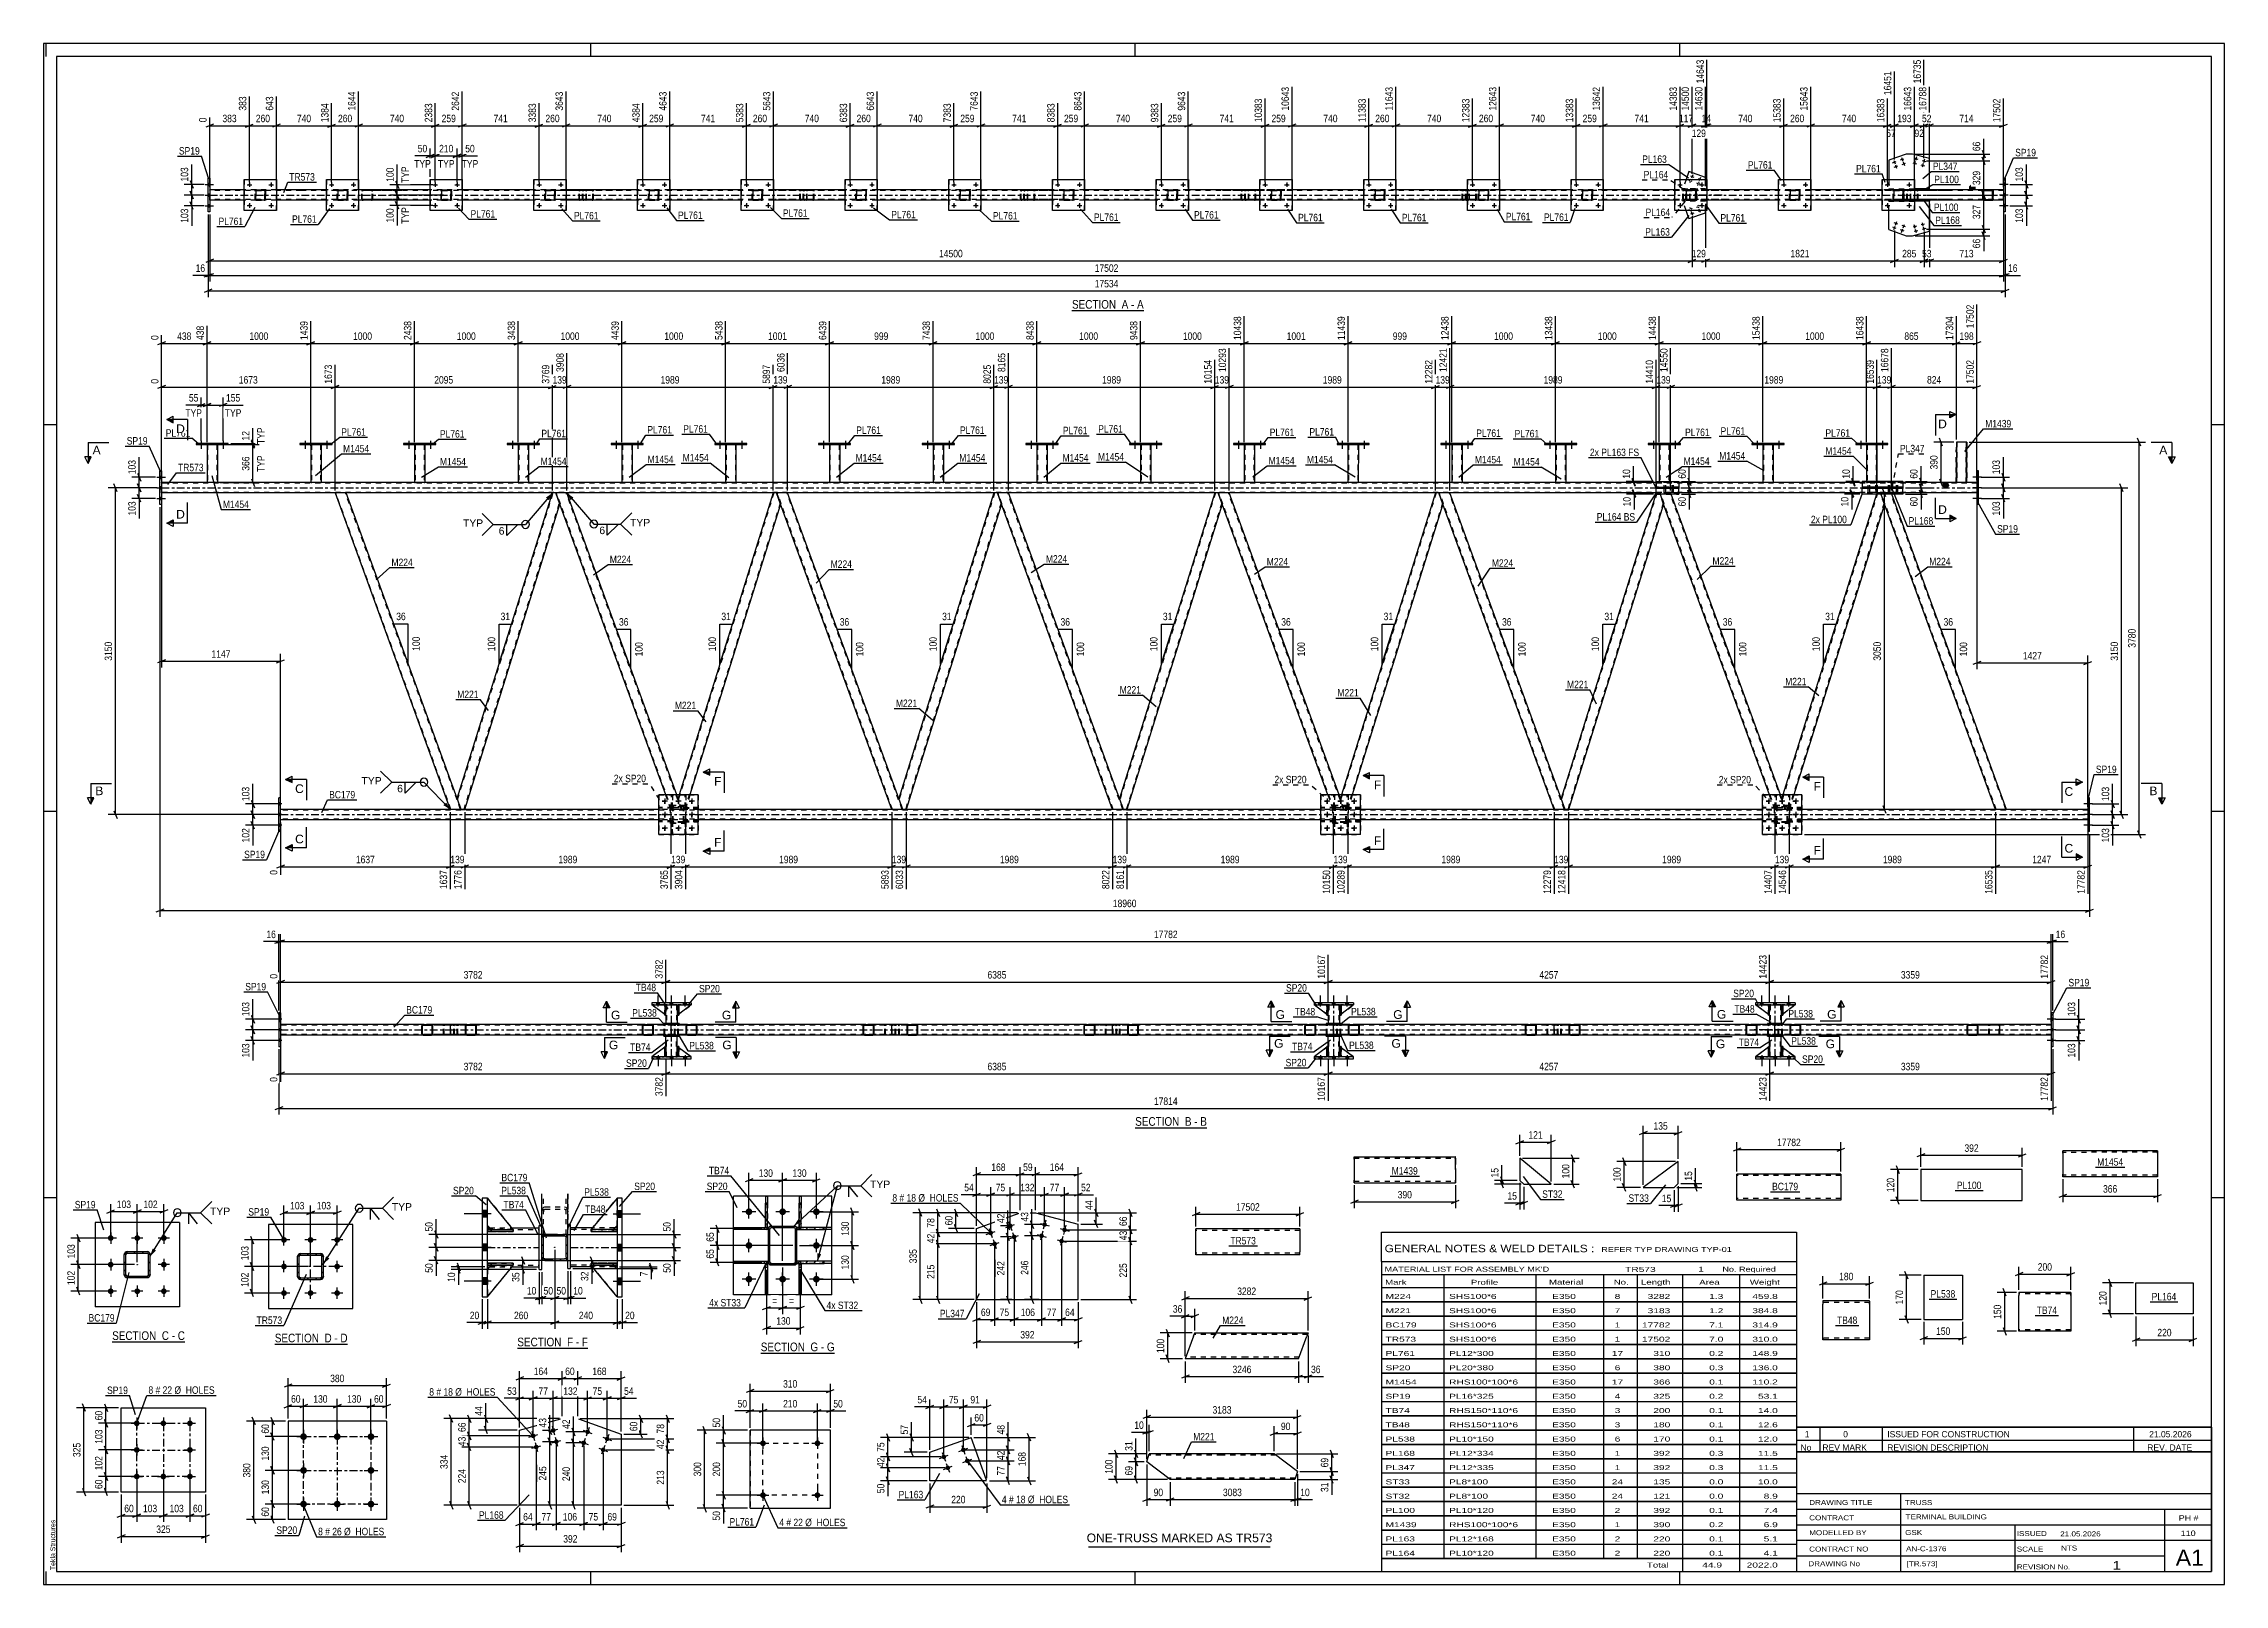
# Paper-space layout 'Layout1' of a CAD drawing. Header units: millimetres. Extents: x 0 to 841, y 0 to 594.
# The model-space entities are those that its viewports show. They can reach past a viewport. Long polylines and large blocks are cut down to what shows.
import ezdxf

# ---------------------------------------------------------------- set-up
doc = ezdxf.new("R2010")
doc.units = ezdxf.units.MM
doc.linetypes.add('DXK_LINE_DOT2', pattern=[3.9198, 1.9599, -1.9599])
doc.linetypes.add('DXK_LINE_DOT3', pattern=[5.9187, 2.979, -0.9799, 0.9799, -0.9799])
doc.layers.add('Viewport layer', color=7, linetype='Continuous', plot=False)
doc.styles.add('Arial', font='ARIAL.TTF', dxfattribs={"height": 0.2})
doc.styles.add('Arial Narrow', font='ARIALN.TTF', dxfattribs={"height": 0.2})

# ---------------------------------------------------------------- blocks, each defined once
blk = doc.blocks.new('Unknown-122570569-18 - 2046')
at = {"color": 6, "linetype": 'Continuous'}
blk.add_line((89.16, 92.56), (117.23, 92.56), dxfattribs=at)
at = {"color": 0, "linetype": 'Continuous'}
blk.add_wipeout([(107.27, 93.31), (107.27, 96.81), (89.16, 96.81), (89.16, 93.31)], dxfattribs=at)
blk.add_wipeout([(111.08, 93.31), (111.08, 96.81), (108.32, 96.81), (108.32, 93.31)], dxfattribs=at)
at = {"color": 7, "linetype": 'Continuous', "style": 'Arial Narrow'}
blk.add_text('SECTION ', height=3.34, dxfattribs=at).set_placement((89.16, 93.31))
at = {"color": 0, "linetype": 'Continuous'}
blk.add_wipeout([(113.41, 93.31), (113.41, 96.81), (112.13, 96.81), (112.13, 93.31)], dxfattribs=at)
blk.add_wipeout([(117.23, 93.31), (117.23, 96.81), (114.46, 96.81), (114.46, 93.31)], dxfattribs=at)
at = {"color": 7, "linetype": 'Continuous', "style": 'Arial Narrow'}
for s, p in [('D', (108.32, 93.31)), ('-', (112.13, 93.31)), ('D', (114.46, 93.31))]:
    blk.add_text(s, height=3.34, dxfattribs=at).set_placement(p)
blk = doc.blocks.new('Unknown-122570569-1133')
at = {"color": 5, "linetype": 'Continuous'}
for p, q in [((841, 594), (0, 594)), ((0, 594), (0, 0)), ((1, 589), (1, 594)), ((836, 589), (5, 589)), ((5, 589), (5, 5)), ((211, 589), (211, 594)), ((421, 589), (421, 594)), ((631, 589), (631, 594)), ((836, 5), (836, 589)), ((841, 0), (841, 594)), ((5, 447), (0, 447)), ((841, 447), (836, 447)), ((5, 298), (0, 298)), ((841, 298), (836, 298)), ((5, 149), (0, 149)), ((841, 149), (836, 149)), ((0, 0), (841, 0)), ((1, 0), (1, 5)), ((5, 5), (836, 5)), ((211, 0), (211, 5)), ((421, 0), (421, 5)), ((631, 0), (631, 5))]:
    blk.add_line(p, q, dxfattribs=at)
at = {"color": 174, "linetype": 'Continuous', "style": 'Arial'}
blk.add_text('Tekla Structures', height=1.9102, rotation=90, dxfattribs=at).set_placement((4.5, 5.5))
blk = doc.blocks.new('Unknown-122570569-11 - 3910')
at = {"color": 6, "linetype": 'Continuous'}
blk.add_line((396.59, 491.06), (424.23, 491.06), dxfattribs=at)
at = {"color": 0, "linetype": 'Continuous'}
blk.add_wipeout([(414.69, 491.81), (414.69, 495.31), (396.59, 495.31), (396.59, 491.81)], dxfattribs=at)
blk.add_wipeout([(418.3, 491.81), (418.3, 495.31), (415.74, 495.31), (415.74, 491.81)], dxfattribs=at)
at = {"color": 7, "linetype": 'Continuous', "style": 'Arial Narrow'}
blk.add_text('SECTION ', height=3.34, dxfattribs=at).set_placement((396.59, 491.81))
at = {"color": 0, "linetype": 'Continuous'}
blk.add_wipeout([(420.63, 491.81), (420.63, 495.31), (419.35, 495.31), (419.35, 491.81)], dxfattribs=at)
blk.add_wipeout([(424.23, 491.81), (424.23, 495.31), (421.68, 495.31), (421.68, 491.81)], dxfattribs=at)
at = {"color": 7, "linetype": 'Continuous', "style": 'Arial Narrow'}
for s, p in [('A', (415.74, 491.81)), ('-', (419.35, 491.81)), ('A', (421.68, 491.81))]:
    blk.add_text(s, height=3.34, dxfattribs=at).set_placement(p)
blk = doc.blocks.new('Unknown-122570569-20 - 8297')
at = {"color": 6, "linetype": 'Continuous'}
blk.add_line((26.44, 93.47), (54.51, 93.47), dxfattribs=at)
at = {"color": 0, "linetype": 'Continuous'}
blk.add_wipeout([(44.54, 94.22), (44.54, 97.72), (26.44, 97.72), (26.44, 94.22)], dxfattribs=at)
blk.add_wipeout([(48.36, 94.22), (48.36, 97.72), (45.59, 97.72), (45.59, 94.22)], dxfattribs=at)
at = {"color": 7, "linetype": 'Continuous', "style": 'Arial Narrow'}
blk.add_text('SECTION ', height=3.34, dxfattribs=at).set_placement((26.44, 94.22))
at = {"color": 0, "linetype": 'Continuous'}
blk.add_wipeout([(50.69, 94.22), (50.69, 97.72), (49.41, 97.72), (49.41, 94.22)], dxfattribs=at)
blk.add_wipeout([(54.51, 94.22), (54.51, 97.72), (51.74, 97.72), (51.74, 94.22)], dxfattribs=at)
at = {"color": 7, "linetype": 'Continuous', "style": 'Arial Narrow'}
for s, p in [('C', (45.59, 94.22)), ('-', (49.41, 94.22)), ('C', (51.74, 94.22))]:
    blk.add_text(s, height=3.34, dxfattribs=at).set_placement(p)
blk = doc.blocks.new('Unknown-122570569-12 - 7169')
at = {"color": 6, "linetype": 'Continuous'}
blk.add_line((420.97, 176.05), (448.61, 176.05), dxfattribs=at)
at = {"color": 0, "linetype": 'Continuous'}
blk.add_wipeout([(439.08, 176.8), (439.08, 180.3), (420.97, 180.3), (420.97, 176.8)], dxfattribs=at)
blk.add_wipeout([(442.68, 176.8), (442.68, 180.3), (440.13, 180.3), (440.13, 176.8)], dxfattribs=at)
at = {"color": 7, "linetype": 'Continuous', "style": 'Arial Narrow'}
blk.add_text('SECTION ', height=3.34, dxfattribs=at).set_placement((420.97, 176.8))
at = {"color": 0, "linetype": 'Continuous'}
blk.add_wipeout([(445.01, 176.8), (445.01, 180.3), (443.73, 180.3), (443.73, 176.8)], dxfattribs=at)
blk.add_wipeout([(448.61, 176.8), (448.61, 180.3), (446.06, 180.3), (446.06, 176.8)], dxfattribs=at)
at = {"color": 7, "linetype": 'Continuous', "style": 'Arial Narrow'}
for s, p in [('B', (440.13, 176.8)), ('-', (443.73, 176.8)), ('B', (446.06, 176.8))]:
    blk.add_text(s, height=3.34, dxfattribs=at).set_placement(p)
blk = doc.blocks.new('Unknown-122570569-16 - 2806')
at = {"color": 6, "linetype": 'Continuous'}
blk.add_line((182.69, 91.02), (209.9, 91.02), dxfattribs=at)
at = {"color": 0, "linetype": 'Continuous'}
blk.add_wipeout([(200.8, 91.77), (200.8, 95.27), (182.69, 95.27), (182.69, 91.77)], dxfattribs=at)
blk.add_wipeout([(204.19, 91.77), (204.19, 95.27), (201.85, 95.27), (201.85, 91.77)], dxfattribs=at)
at = {"color": 7, "linetype": 'Continuous', "style": 'Arial Narrow'}
blk.add_text('SECTION ', height=3.34, dxfattribs=at).set_placement((182.69, 91.77))
at = {"color": 0, "linetype": 'Continuous'}
blk.add_wipeout([(206.51, 91.77), (206.51, 95.27), (205.24, 95.27), (205.24, 91.77)], dxfattribs=at)
blk.add_wipeout([(209.9, 91.77), (209.9, 95.27), (207.56, 95.27), (207.56, 91.77)], dxfattribs=at)
at = {"color": 7, "linetype": 'Continuous', "style": 'Arial Narrow'}
for s, p in [('F', (201.85, 91.77)), ('-', (205.24, 91.77)), ('F', (207.56, 91.77))]:
    blk.add_text(s, height=3.34, dxfattribs=at).set_placement(p)
blk = doc.blocks.new('Unknown-122570569-17 - 3462')
at = {"color": 6, "linetype": 'Continuous'}
blk.add_line((276.56, 89.13), (305.06, 89.13), dxfattribs=at)
at = {"color": 0, "linetype": 'Continuous'}
blk.add_wipeout([(294.67, 89.88), (294.67, 93.38), (276.56, 93.38), (276.56, 89.88)], dxfattribs=at)
blk.add_wipeout([(298.7, 89.88), (298.7, 93.38), (295.72, 93.38), (295.72, 89.88)], dxfattribs=at)
at = {"color": 7, "linetype": 'Continuous', "style": 'Arial Narrow'}
blk.add_text('SECTION ', height=3.34, dxfattribs=at).set_placement((276.56, 89.88))
at = {"color": 0, "linetype": 'Continuous'}
blk.add_wipeout([(301.02, 89.88), (301.02, 93.38), (299.75, 93.38), (299.75, 89.88)], dxfattribs=at)
blk.add_wipeout([(305.06, 89.88), (305.06, 93.38), (302.07, 93.38), (302.07, 89.88)], dxfattribs=at)
at = {"color": 7, "linetype": 'Continuous', "style": 'Arial Narrow'}
for s, p in [('G', (295.72, 89.88)), ('G', (302.07, 89.88)), ('-', (299.75, 89.88))]:
    blk.add_text(s, height=3.34, dxfattribs=at).set_placement(p)
blk = doc.blocks.new('Part-122570569-2004 - 1990')
at = {"color": 2, "linetype": 'Continuous'}
for p, q in [((505.43, 164.85), (544.42, 164.86)), ((505.43, 164.85), (505.43, 164.85)), ((505.43, 164.76), (505.43, 164.85)), ((505.43, 164.5), (505.43, 164.76)), ((505.43, 164.11), (505.43, 164.5)), ((505.43, 164.11), (505.43, 155.59)), ((544.43, 164.86), (544.42, 164.86)), ((544.42, 164.86), (544.42, 164.77)), ((544.42, 164.77), (544.42, 164.51)), ((544.42, 164.51), (544.42, 164.12)), ((544.42, 164.12), (544.43, 155.6)), ((505.43, 155.2), (505.43, 155.59)), ((505.43, 154.94), (505.43, 155.2)), ((505.43, 154.85), (505.43, 154.94)), ((505.43, 154.85), (544.43, 154.86)), ((505.43, 154.85), (505.43, 154.85)), ((544.43, 155.6), (544.43, 155.22)), ((544.43, 155.22), (544.43, 154.96)), ((544.43, 154.96), (544.43, 154.86)), ((544.43, 154.86), (544.43, 154.86))]:
    blk.add_line(p, q, dxfattribs=at)
at = {"color": 7, "linetype": 'DXK_LINE_DOT2'}
for p, q in [((505.43, 164.85), (544.43, 164.86)), ((505.43, 164.85), (505.43, 164.76)), ((505.43, 164.76), (505.43, 164.5)), ((505.43, 164.5), (505.43, 164.25)), ((505.43, 164.25), (544.43, 164.26)), ((505.43, 164.25), (544.42, 164.26)), ((505.43, 164.25), (505.43, 155.5)), ((505.43, 164.25), (505.43, 164.25)), ((505.43, 164.21), (505.43, 164.25)), ((505.43, 164.21), (505.43, 164.25)), ((505.43, 164.21), (505.43, 155.82)), ((505.43, 164.11), (505.43, 164.21)), ((505.43, 164.08), (505.43, 164.11)), ((505.43, 163.88), (505.43, 164.08)), ((505.43, 163.88), (505.43, 155.63)), ((544.42, 164.26), (544.43, 164.26)), ((544.42, 164.22), (544.42, 164.26)), ((544.42, 164.22), (544.43, 155.83)), ((544.43, 164.77), (544.43, 164.86)), ((544.43, 164.51), (544.43, 164.77)), ((544.43, 164.26), (544.43, 164.51)), ((544.43, 164.26), (544.43, 155.51)), ((544.43, 164.22), (544.43, 164.26)), ((544.43, 164.12), (544.43, 164.22)), ((544.43, 164.09), (544.43, 164.12)), ((544.43, 163.89), (544.43, 164.09)), ((544.43, 163.89), (544.43, 155.64)), ((505.43, 155.63), (505.43, 155.82)), ((505.43, 155.5), (505.43, 155.63)), ((505.43, 155.63), (505.43, 155.5)), ((505.43, 155.45), (505.43, 155.5)), ((505.43, 155.5), (505.43, 155.45)), ((505.43, 155.5), (505.43, 155.2)), ((505.43, 155.45), (544.43, 155.46)), ((505.43, 155.45), (544.43, 155.46)), ((505.43, 155.45), (505.43, 155.45)), ((505.43, 155.2), (505.43, 154.94)), ((505.43, 154.94), (505.43, 154.85)), ((505.43, 154.85), (544.43, 154.86)), ((544.43, 155.64), (544.43, 155.83)), ((544.43, 155.51), (544.43, 155.64)), ((544.43, 155.64), (544.43, 155.51)), ((544.43, 155.46), (544.43, 155.51)), ((544.43, 155.51), (544.43, 155.46)), ((544.43, 155.22), (544.43, 155.51)), ((544.43, 155.46), (544.43, 155.46)), ((544.43, 154.96), (544.43, 155.22)), ((544.43, 154.86), (544.43, 154.96))]:
    blk.add_line(p, q, dxfattribs=at)
blk = doc.blocks.new('Bolt-122570569-8001 - 7967')
at = {"linetype": 'Continuous'}
for points in [[(100.25, 58.25, -1), (100.25, 55.65, -1)], [(113.25, 58.25, -1), (113.25, 55.65, -1)], [(126.25, 58.25, -1), (126.25, 55.65, -1)], [(100.25, 45.25, -1), (100.25, 42.65, -1)], [(126.25, 45.25, -1), (126.25, 42.65, -1)], [(100.25, 32.25, -1), (100.25, 29.65, -1)], [(113.25, 32.25, -1), (113.25, 29.65, -1)], [(126.25, 32.25, -1), (126.25, 29.65, -1)]]:
    blk.add_hatch(color=1, dxfattribs=at).paths.add_polyline_path(points)
at = {"color": 1, "linetype": 'Continuous'}
for p, q in [((100.25, 59.55), (100.25, 54.35)), ((113.25, 59.55), (113.25, 54.35)), ((126.25, 59.55), (126.25, 54.35)), ((97.65, 56.95), (102.85, 56.95)), ((110.65, 56.95), (115.85, 56.95)), ((123.65, 56.95), (128.85, 56.95)), ((97.65, 43.95), (102.85, 43.95)), ((100.25, 46.55), (100.25, 41.35)), ((123.65, 43.95), (128.85, 43.95)), ((126.25, 46.55), (126.25, 41.35)), ((97.65, 30.95), (102.85, 30.95)), ((100.25, 33.55), (100.25, 28.35)), ((110.65, 30.95), (115.85, 30.95)), ((113.25, 33.55), (113.25, 28.35)), ((123.65, 30.95), (128.85, 30.95)), ((126.25, 33.55), (126.25, 28.35))]:
    blk.add_line(p, q, dxfattribs=at)
blk = doc.blocks.new('Part-122570569-8006 - 7967')
at = {"color": 2, "linetype": 'Continuous'}
for p, q in [((94.25, 62.95), (94.25, 24.95)), ((132.25, 62.95), (94.25, 62.95)), ((132.25, 62.95), (132.25, 24.95)), ((132.25, 24.95), (94.25, 24.95))]:
    blk.add_line(p, q, dxfattribs=at)
blk = doc.blocks.new('Part-122570569-2104 - 2046')
at = {"color": 2, "linetype": 'Continuous'}
for p, q in [((119.2, 138.8), (86.7, 138.8)), ((86.7, 138.8), (86.7, 106.3)), ((119.2, 106.3), (119.2, 138.8)), ((86.7, 106.3), (119.2, 106.3))]:
    blk.add_line(p, q, dxfattribs=at)
blk = doc.blocks.new('Bolt-122570569-2149 - 2046')
at = {"linetype": 'Continuous'}
for points in [[(92.7, 131.7, -1), (92.7, 133.9, -1)], [(102.95, 131.7, -1), (102.95, 133.9, -1)], [(113.2, 131.7, -1), (113.2, 133.9, -1)], [(92.7, 121.45, -1), (92.7, 123.65, -1)], [(113.2, 121.45, -1), (113.2, 123.65, -1)], [(92.7, 111.2, -1), (92.7, 113.4, -1)], [(102.95, 111.2, -1), (102.95, 113.4, -1)], [(113.2, 111.2, -1), (113.2, 113.4, -1)]]:
    blk.add_hatch(color=1, dxfattribs=at).paths.add_polyline_path(points)
at = {"color": 1, "linetype": 'Continuous'}
for p, q in [((92.7, 130.6), (92.7, 135)), ((102.95, 130.6), (102.95, 135)), ((113.2, 130.6), (113.2, 135)), ((94.9, 132.8), (90.5, 132.8)), ((105.15, 132.8), (100.75, 132.8)), ((115.4, 132.8), (111, 132.8)), ((94.9, 122.55), (90.5, 122.55)), ((92.7, 120.35), (92.7, 124.75)), ((115.4, 122.55), (111, 122.55)), ((113.2, 120.35), (113.2, 124.75)), ((94.9, 112.3), (90.5, 112.3)), ((92.7, 110.1), (92.7, 114.5)), ((105.15, 112.3), (100.75, 112.3)), ((102.95, 110.1), (102.95, 114.5)), ((115.4, 112.3), (111, 112.3)), ((113.2, 110.1), (113.2, 114.5))]:
    blk.add_line(p, q, dxfattribs=at)
blk = doc.blocks.new('Part-122570569-2207 - 2046')
at = {"linetype": 'Continuous'}
h = blk.add_hatch(dxfattribs=at)
h.set_pattern_fill('', scale=0.7, style=0, pattern_type=0)
h.set_pattern_definition([(45, (99.1492, 127.5534), (-1.57154, 1.57154), [])])
h.paths.add_polyline_path([(106.75, 127.55), (99.15, 127.55), (98.69, 127.46), (98.3, 127.2), (98.04, 126.81), (97.95, 126.35), (97.95, 118.75), (98.04, 118.29), (98.3, 117.9), (98.69, 117.64), (99.15, 117.55), (106.75, 117.55), (107.21, 117.64), (107.6, 117.9), (107.86, 118.29), (107.95, 118.75), (107.95, 126.35), (107.86, 126.81), (107.6, 127.2), (107.21, 127.46)])
h.paths.add_polyline_path([(107.3, 126.58), (107.35, 126.35), (107.35, 118.75), (107.3, 118.52), (107.17, 118.33), (106.98, 118.2), (106.75, 118.15), (99.15, 118.15), (98.92, 118.2), (98.72, 118.33), (98.59, 118.52), (98.55, 118.75), (98.55, 126.35), (98.59, 126.58), (98.72, 126.78), (98.92, 126.91), (99.15, 126.95), (106.75, 126.95), (106.98, 126.91), (107.17, 126.78)])
at = {"color": 7, "linetype": 'DXK_LINE_DOT2'}
for p, q in [((97.95, 126.35), (98.04, 126.81)), ((97.95, 118.75), (97.95, 126.35)), ((98.59, 126.58), (98.55, 126.35)), ((98.55, 118.75), (98.55, 126.35)), ((98.72, 126.78), (98.59, 126.58)), ((98.69, 127.46), (99.15, 127.55)), ((98.92, 126.91), (98.72, 126.78)), ((99.15, 126.95), (98.92, 126.91)), ((99.15, 127.55), (106.75, 127.55)), ((99.15, 126.95), (106.75, 126.95)), ((106.75, 127.55), (107.21, 127.46)), ((106.98, 126.91), (106.75, 126.95)), ((107.17, 126.78), (106.98, 126.91)), ((107.3, 126.58), (107.17, 126.78)), ((107.35, 126.35), (107.3, 126.58)), ((107.35, 118.75), (107.35, 126.35)), ((107.86, 126.81), (107.95, 126.35)), ((107.95, 118.75), (107.95, 126.35)), ((98.04, 118.29), (97.95, 118.75)), ((98.55, 118.75), (98.59, 118.52)), ((98.59, 118.52), (98.72, 118.33)), ((98.72, 118.33), (98.92, 118.2)), ((98.92, 118.2), (99.15, 118.15)), ((99.15, 118.15), (106.75, 118.15)), ((106.75, 118.15), (106.98, 118.2)), ((106.98, 118.2), (107.17, 118.33)), ((107.17, 118.33), (107.3, 118.52)), ((107.3, 118.52), (107.35, 118.75)), ((107.95, 118.75), (107.86, 118.29)), ((99.15, 117.55), (98.69, 117.64)), ((99.15, 117.55), (106.75, 117.55)), ((107.21, 117.64), (106.75, 117.55))]:
    blk.add_line(p, q, dxfattribs=at)
at = {"color": 2, "linetype": 'Continuous'}
for p, q in [((98.04, 126.81), (97.95, 126.35)), ((97.95, 118.75), (97.95, 126.35)), ((98.55, 126.35), (98.59, 126.58)), ((98.55, 118.75), (98.55, 126.35)), ((98.59, 126.58), (98.72, 126.78)), ((99.15, 127.55), (98.69, 127.46)), ((98.72, 126.78), (98.92, 126.91)), ((98.92, 126.91), (99.15, 126.95)), ((99.15, 127.55), (106.75, 127.55)), ((99.15, 126.95), (106.75, 126.95)), ((107.21, 127.46), (106.75, 127.55)), ((106.75, 126.95), (106.98, 126.91)), ((106.98, 126.91), (107.17, 126.78)), ((107.17, 126.78), (107.3, 126.58)), ((107.3, 126.58), (107.35, 126.35)), ((107.35, 118.75), (107.35, 126.35)), ((107.95, 126.35), (107.86, 126.81)), ((107.95, 118.75), (107.95, 126.35)), ((97.95, 118.75), (98.04, 118.29)), ((98.59, 118.52), (98.55, 118.75)), ((98.72, 118.33), (98.59, 118.52)), ((98.92, 118.2), (98.72, 118.33)), ((99.15, 118.15), (98.92, 118.2)), ((99.15, 118.15), (106.75, 118.15)), ((106.98, 118.2), (106.75, 118.15)), ((107.17, 118.33), (106.98, 118.2)), ((107.3, 118.52), (107.17, 118.33)), ((107.35, 118.75), (107.3, 118.52)), ((107.86, 118.29), (107.95, 118.75)), ((98.69, 117.64), (99.15, 117.55)), ((99.15, 117.55), (106.75, 117.55)), ((106.75, 117.55), (107.21, 117.64))]:
    blk.add_line(p, q, dxfattribs=at)
at = {"color": 7, "linetype": 'DXK_LINE_DOT3'}
for p, q in [((102.95, 112.55), (102.95, 132.55)), ((112.95, 122.55), (92.95, 122.55))]:
    blk.add_line(p, q, dxfattribs=at)
at = {"color": 7, "linetype": 'DXK_LINE_DOT2'}
for centre, start, end in [((99.15, 126.35), 112.5, 157.5), ((106.75, 126.35), 22.5, 67.5), ((99.15, 118.75), 202.5, 247.5), ((106.75, 118.75), 292.5, 337.5)]:
    blk.add_arc(centre, 1.2, start, end, dxfattribs=at)
at = {"color": 2, "linetype": 'Continuous'}
for centre, start, end in [((99.15, 126.35), 112.5, 157.5), ((106.75, 126.35), 22.5, 67.5), ((99.15, 118.75), 202.5, 247.5), ((106.75, 118.75), 292.5, 337.5)]:
    blk.add_arc(centre, 1.2, start, end, dxfattribs=at)
blk = doc.blocks.new('Part-122570569-3994 - 3910')
at = {"color": 2, "linetype": 'Continuous'}
for p, q in [((189.07, 529.62), (189.07, 541.62)), ((189.07, 541.62), (189.07, 541.62)), ((189.07, 541.62), (201.47, 541.62)), ((201.47, 541.62), (201.47, 529.62)), ((189.07, 529.62), (189.07, 529.62)), ((201.47, 529.62), (189.07, 529.62))]:
    blk.add_line(p, q, dxfattribs=at)
at = {"color": 7, "linetype": 'DXK_LINE_DOT2'}
for p, q in [((189.07, 541.62), (189.07, 529.62)), ((189.07, 541.62), (189.07, 541.62)), ((201.47, 529.62), (201.47, 541.62)), ((189.07, 529.62), (189.07, 529.62))]:
    blk.add_line(p, q, dxfattribs=at)
blk = doc.blocks.new('Part-122570569-3930 - 3910')
at = {"color": 2, "linetype": 'Continuous'}
for p, q in [((629.07, 529.62), (629.07, 541.62)), ((629.07, 541.62), (629.07, 541.62)), ((629.07, 541.62), (641.47, 541.62)), ((641.47, 541.62), (641.47, 529.62)), ((629.07, 529.62), (629.07, 529.62)), ((641.47, 529.62), (629.07, 529.62))]:
    blk.add_line(p, q, dxfattribs=at)
at = {"color": 7, "linetype": 'DXK_LINE_DOT2'}
for p, q in [((629.07, 541.62), (629.07, 529.62)), ((629.07, 541.62), (629.07, 541.62)), ((641.47, 529.62), (641.47, 541.62)), ((629.07, 529.62), (629.07, 529.62))]:
    blk.add_line(p, q, dxfattribs=at)
blk = doc.blocks.new('Bolt-122570569-3938 - 3910')
at = {"linetype": 'Continuous'}
for points in [[(390.63, 539.62), (390.64, 539.72), (390.67, 539.8), (390.71, 539.88), (390.77, 539.95), (390.85, 540.01), (390.93, 540.04), (391.02, 540.06), (391.11, 540.06), (391.2, 540.04), (391.29, 540.01), (391.36, 539.95), (391.42, 539.88), (391.47, 539.8), (391.5, 539.72), (391.51, 539.62), (391.5, 539.53), (391.47, 539.45), (391.42, 539.37), (391.36, 539.3), (391.29, 539.24), (391.2, 539.21), (391.11, 539.19), (391.02, 539.19), (390.93, 539.21), (390.85, 539.24), (390.77, 539.3), (390.71, 539.37), (390.67, 539.45), (390.64, 539.53)], [(399.03, 539.62), (399.04, 539.72), (399.07, 539.8), (399.11, 539.88), (399.17, 539.95), (399.25, 540.01), (399.33, 540.04), (399.42, 540.06), (399.51, 540.06), (399.6, 540.04), (399.69, 540.01), (399.76, 539.95), (399.82, 539.88), (399.87, 539.8), (399.9, 539.72), (399.91, 539.62), (399.9, 539.53), (399.87, 539.45), (399.82, 539.37), (399.76, 539.3), (399.69, 539.24), (399.6, 539.21), (399.51, 539.19), (399.42, 539.19), (399.33, 539.21), (399.25, 539.24), (399.17, 539.3), (399.11, 539.37), (399.07, 539.45), (399.04, 539.53)]]:
    blk.add_hatch(color=1, dxfattribs=at).paths.add_polyline_path(points)
at = {"color": 1, "linetype": 'Continuous'}
for p, q in [((390.19, 539.62), (391.95, 539.62)), ((391.07, 540.5), (391.07, 538.74)), ((398.59, 539.62), (400.35, 539.62)), ((399.47, 540.5), (399.47, 538.74))]:
    blk.add_line(p, q, dxfattribs=at)
blk = doc.blocks.new('Part-122570569-4040 - 3910')
at = {"color": 7, "linetype": 'DXK_LINE_DOT2'}
for p, q in [((633.4, 541.62), (632.11, 538.02)), ((640.91, 541.62), (640.91, 538.02)), ((640.91, 538.02), (632.11, 538.02))]:
    blk.add_line(p, q, dxfattribs=at)
at = {"color": 2, "linetype": 'Continuous'}
for p, q in [((634.51, 544.73), (633.4, 541.62)), ((640.91, 542.43), (634.51, 544.73)), ((640.91, 542.43), (640.91, 541.62))]:
    blk.add_line(p, q, dxfattribs=at)
blk = doc.blocks.new('Part-122570569-3976 - 3910')
at = {"color": 7, "linetype": 'DXK_LINE_DOT2'}
for p, q in [((273.26, 537.14), (273.3, 537.33)), ((273.3, 537.33), (273.26, 537.14)), ((273.26, 534.1), (273.26, 537.14)), ((273.26, 537.14), (273.26, 537.14)), ((273.26, 534.1), (273.26, 537.14)), ((273.26, 534.1), (273.26, 534.1)), ((273.3, 533.92), (273.26, 534.1)), ((273.26, 534.1), (273.3, 533.92)), ((273.5, 537.14), (273.52, 537.24)), ((273.52, 537.24), (273.5, 537.14)), ((273.5, 534.1), (273.5, 537.14)), ((273.5, 537.14), (273.5, 537.14)), ((273.5, 537.14), (273.5, 534.1)), ((273.5, 534.1), (273.5, 534.1)), ((273.52, 534.01), (273.5, 534.1)), ((273.5, 534.1), (273.52, 534.01)), ((273.52, 537.24), (273.57, 537.31)), ((273.57, 537.31), (273.52, 537.24)), ((273.57, 533.93), (273.52, 534.01)), ((273.52, 534.01), (273.57, 533.93)), ((273.56, 537.59), (273.74, 537.62)), ((273.74, 537.62), (273.56, 537.59)), ((273.56, 533.66), (273.56, 533.66)), ((273.74, 533.62), (273.56, 533.66)), ((273.56, 533.66), (273.74, 533.62)), ((273.57, 537.31), (273.65, 537.37)), ((273.65, 537.37), (273.57, 537.31)), ((273.65, 533.88), (273.57, 533.93)), ((273.57, 533.93), (273.65, 533.88)), ((273.65, 537.37), (273.74, 537.38)), ((273.74, 537.38), (273.65, 537.37)), ((273.74, 533.86), (273.65, 533.88)), ((273.65, 533.88), (273.74, 533.86)), ((273.74, 537.62), (276.78, 537.62)), ((273.74, 537.62), (273.74, 537.62)), ((273.74, 537.62), (276.78, 537.62)), ((273.74, 537.38), (276.78, 537.38)), ((273.74, 537.38), (273.74, 537.38)), ((276.78, 537.38), (273.74, 537.38)), ((273.74, 533.86), (276.78, 533.86)), ((273.74, 533.86), (273.74, 533.86)), ((273.74, 533.86), (276.78, 533.86)), ((273.74, 533.62), (276.78, 533.62)), ((273.74, 533.62), (273.74, 533.62)), ((273.74, 533.62), (276.78, 533.62)), ((276.78, 537.62), (276.78, 537.62)), ((276.78, 537.62), (276.96, 537.59)), ((276.97, 537.59), (276.78, 537.62)), ((276.78, 537.38), (276.78, 537.38)), ((276.78, 537.38), (276.88, 537.37)), ((276.87, 537.37), (276.78, 537.38)), ((276.88, 533.88), (276.78, 533.86)), ((276.78, 533.86), (276.87, 533.88)), ((276.78, 533.86), (276.78, 533.86)), ((276.96, 533.66), (276.78, 533.62)), ((276.78, 533.62), (276.97, 533.66)), ((276.78, 533.62), (276.78, 533.62)), ((276.87, 537.37), (276.88, 537.37)), ((276.95, 537.31), (276.87, 537.37)), ((276.87, 533.88), (276.95, 533.93)), ((276.88, 537.37), (276.95, 537.31)), ((276.95, 533.93), (276.88, 533.88)), ((276.95, 537.31), (277.01, 537.24)), ((277, 537.24), (276.95, 537.31)), ((277.01, 534.01), (276.95, 533.93)), ((276.95, 533.93), (277, 534.01)), ((277.02, 537.14), (277, 537.24)), ((277, 534.01), (277.02, 534.1)), ((277.01, 537.24), (277.02, 537.14)), ((277.02, 534.1), (277.01, 534.01)), ((277.02, 534.1), (277.02, 537.14)), ((277.02, 537.14), (277.02, 537.14)), ((277.02, 537.14), (277.02, 534.1)), ((277.02, 534.1), (277.02, 534.1)), ((277.22, 537.33), (277.26, 537.14)), ((277.26, 534.1), (277.22, 533.92)), ((277.26, 537.14), (277.23, 537.33)), ((277.23, 533.92), (277.26, 534.1)), ((277.26, 534.1), (277.26, 537.14)), ((277.26, 537.14), (277.26, 537.14)), ((277.26, 537.14), (277.26, 534.1)), ((277.26, 534.1), (277.26, 534.1))]:
    blk.add_line(p, q, dxfattribs=at)
at = {"color": 7, "linetype": 'DXK_LINE_DOT3'}
blk.add_line((275.27, 535.62), (275.26, 535.63), dxfattribs=at)
at = {"color": 7, "linetype": 'DXK_LINE_DOT2'}
for centre, start, end in [((273.74, 537.14), 112.5, 157.5), ((273.74, 537.14), 112.5, 157.5), ((273.74, 534.1), 202.49999, 247.49999), ((273.74, 534.1), 202.49999, 247.49999), ((276.78, 537.14), 22.49999, 67.49999), ((276.78, 534.1), 292.5, 337.5), ((276.78, 537.14), 22.49999, 67.49999), ((276.78, 534.1), 292.5, 337.5)]:
    blk.add_arc(centre, 0.48, start, end, dxfattribs=at)
blk = doc.blocks.new('Part-122570569-3912 - 3910')
at = {"color": 7, "linetype": 'DXK_LINE_DOT2'}
for p, q in [((81.57, 537.14), (81.6, 537.33)), ((81.61, 537.33), (81.57, 537.14)), ((81.57, 534.1), (81.57, 537.14)), ((81.57, 537.14), (81.57, 537.14)), ((81.57, 534.1), (81.57, 537.14)), ((81.57, 534.1), (81.57, 534.1)), ((81.6, 533.92), (81.57, 534.1)), ((81.57, 534.1), (81.61, 533.92)), ((81.81, 537.14), (81.83, 537.24)), ((81.82, 537.24), (81.81, 537.14)), ((81.81, 534.1), (81.81, 537.14)), ((81.81, 537.14), (81.81, 537.14)), ((81.81, 537.14), (81.81, 534.1)), ((81.81, 534.1), (81.81, 534.1)), ((81.83, 534.01), (81.81, 534.1)), ((81.81, 534.1), (81.82, 534.01)), ((81.88, 537.31), (81.82, 537.24)), ((81.82, 534.01), (81.88, 533.93)), ((81.83, 537.24), (81.88, 537.31)), ((81.88, 533.93), (81.83, 534.01)), ((81.86, 537.59), (82.05, 537.62)), ((81.86, 533.66), (81.87, 533.66)), ((82.05, 533.62), (81.86, 533.66)), ((82.05, 537.62), (81.87, 537.59)), ((81.87, 533.66), (82.05, 533.62)), ((81.88, 537.31), (81.96, 537.37)), ((81.95, 537.37), (81.88, 537.31)), ((81.96, 533.88), (81.88, 533.93)), ((81.88, 533.93), (81.95, 533.88)), ((82.05, 537.38), (81.95, 537.37)), ((81.95, 533.88), (82.05, 533.86)), ((81.96, 537.37), (82.05, 537.38)), ((82.05, 533.86), (81.96, 533.88)), ((82.05, 537.62), (85.09, 537.62)), ((82.05, 537.62), (82.05, 537.62)), ((82.05, 537.62), (85.09, 537.62)), ((82.05, 537.38), (85.09, 537.38)), ((82.05, 537.38), (82.05, 537.38)), ((85.09, 537.38), (82.05, 537.38)), ((82.05, 533.86), (85.09, 533.86)), ((82.05, 533.86), (82.05, 533.86)), ((82.05, 533.86), (85.09, 533.86)), ((82.05, 533.62), (85.09, 533.62)), ((82.05, 533.62), (82.05, 533.62)), ((82.05, 533.62), (85.09, 533.62)), ((85.09, 537.62), (85.09, 537.62)), ((85.09, 537.62), (85.27, 537.59)), ((85.27, 537.59), (85.09, 537.62)), ((85.09, 537.38), (85.09, 537.38)), ((85.09, 537.38), (85.18, 537.37)), ((85.18, 537.37), (85.09, 537.38)), ((85.18, 533.88), (85.09, 533.86)), ((85.09, 533.86), (85.18, 533.88)), ((85.09, 533.86), (85.09, 533.86)), ((85.27, 533.66), (85.09, 533.62)), ((85.09, 533.62), (85.27, 533.66)), ((85.09, 533.62), (85.09, 533.62)), ((85.18, 537.37), (85.18, 537.37)), ((85.18, 537.37), (85.26, 537.31)), ((85.26, 537.31), (85.18, 537.37)), ((85.26, 533.93), (85.18, 533.88)), ((85.18, 533.88), (85.26, 533.93)), ((85.26, 537.31), (85.31, 537.24)), ((85.31, 537.24), (85.26, 537.31)), ((85.31, 534.01), (85.26, 533.93)), ((85.26, 533.93), (85.31, 534.01)), ((85.31, 537.24), (85.33, 537.14)), ((85.33, 537.14), (85.31, 537.24)), ((85.33, 534.1), (85.31, 534.01)), ((85.31, 534.01), (85.33, 534.1)), ((85.33, 534.1), (85.33, 537.14)), ((85.33, 537.14), (85.33, 537.14)), ((85.33, 537.14), (85.33, 534.1)), ((85.33, 534.1), (85.33, 534.1)), ((85.53, 537.33), (85.57, 537.14)), ((85.57, 537.14), (85.53, 537.33)), ((85.57, 534.1), (85.53, 533.92)), ((85.53, 533.92), (85.57, 534.1)), ((85.57, 534.1), (85.57, 537.14)), ((85.57, 537.14), (85.57, 537.14)), ((85.57, 537.14), (85.57, 534.1)), ((85.57, 534.1), (85.57, 534.1))]:
    blk.add_line(p, q, dxfattribs=at)
at = {"color": 7, "linetype": 'DXK_LINE_DOT3'}
blk.add_line((83.57, 535.62), (83.56, 535.63), dxfattribs=at)
at = {"color": 7, "linetype": 'DXK_LINE_DOT2'}
for centre, start, end in [((82.05, 537.14), 112.5, 157.5), ((82.05, 534.1), 202.49999, 247.49999), ((82.05, 537.14), 112.5, 157.5), ((82.05, 534.1), 202.49999, 247.49999), ((85.09, 537.14), 22.49999, 67.49999), ((85.09, 537.14), 22.49999, 67.49999), ((85.09, 534.1), 292.5, 337.5), ((85.09, 534.1), 292.5, 337.5)]:
    blk.add_arc(centre, 0.48, start, end, dxfattribs=at)
blk = doc.blocks.new('Bolt-122570569-3983 - 3910')
at = {"linetype": 'Continuous'}
for points in [[(350.63, 531.62), (350.64, 531.72), (350.67, 531.8), (350.71, 531.88), (350.78, 531.95), (350.85, 532.01), (350.93, 532.04), (351.02, 532.06), (351.12, 532.06), (351.21, 532.04), (351.29, 532.01), (351.36, 531.95), (351.43, 531.88), (351.47, 531.8), (351.5, 531.72), (351.51, 531.62), (351.5, 531.53), (351.47, 531.45), (351.43, 531.37), (351.36, 531.3), (351.29, 531.24), (351.21, 531.21), (351.12, 531.19), (351.02, 531.19), (350.93, 531.21), (350.85, 531.24), (350.78, 531.3), (350.71, 531.37), (350.67, 531.45), (350.64, 531.53)], [(359.03, 531.62), (359.04, 531.72), (359.07, 531.8), (359.11, 531.88), (359.18, 531.95), (359.25, 532.01), (359.33, 532.04), (359.42, 532.06), (359.52, 532.06), (359.61, 532.04), (359.69, 532.01), (359.76, 531.95), (359.83, 531.88), (359.87, 531.8), (359.9, 531.72), (359.91, 531.62), (359.9, 531.53), (359.87, 531.45), (359.83, 531.37), (359.76, 531.3), (359.69, 531.24), (359.61, 531.21), (359.52, 531.19), (359.42, 531.19), (359.33, 531.21), (359.25, 531.24), (359.18, 531.3), (359.11, 531.37), (359.07, 531.45), (359.04, 531.53)]]:
    blk.add_hatch(color=1, dxfattribs=at).paths.add_polyline_path(points)
at = {"color": 1, "linetype": 'Continuous'}
for p, q in [((350.19, 531.62), (351.95, 531.62)), ((351.07, 532.5), (351.07, 530.74)), ((358.59, 531.62), (360.35, 531.62)), ((359.47, 532.5), (359.47, 530.74))]:
    blk.add_line(p, q, dxfattribs=at)
blk = doc.blocks.new('Bolt-122570569-3919 - 3910')
at = {"linetype": 'Continuous'}
for points in [[(710.62, 531.62), (710.63, 531.72), (710.66, 531.8), (710.71, 531.88), (710.77, 531.95), (710.84, 532.01), (710.93, 532.04), (711.02, 532.06), (711.11, 532.06), (711.2, 532.04), (711.28, 532.01), (711.36, 531.95), (711.42, 531.88), (711.46, 531.8), (711.49, 531.72), (711.5, 531.62), (711.49, 531.53), (711.46, 531.45), (711.42, 531.37), (711.36, 531.3), (711.28, 531.24), (711.2, 531.21), (711.11, 531.19), (711.02, 531.19), (710.93, 531.21), (710.84, 531.24), (710.77, 531.3), (710.71, 531.37), (710.66, 531.45), (710.63, 531.53)], [(719.02, 531.62), (719.03, 531.72), (719.06, 531.8), (719.11, 531.88), (719.17, 531.95), (719.24, 532.01), (719.33, 532.04), (719.42, 532.06), (719.51, 532.06), (719.6, 532.04), (719.68, 532.01), (719.76, 531.95), (719.82, 531.88), (719.86, 531.8), (719.89, 531.72), (719.9, 531.62), (719.89, 531.53), (719.86, 531.45), (719.82, 531.37), (719.76, 531.3), (719.68, 531.24), (719.6, 531.21), (719.51, 531.19), (719.42, 531.19), (719.33, 531.21), (719.24, 531.24), (719.17, 531.3), (719.11, 531.37), (719.06, 531.45), (719.03, 531.53)]]:
    blk.add_hatch(color=1, dxfattribs=at).paths.add_polyline_path(points)
at = {"color": 1, "linetype": 'Continuous'}
for p, q in [((710.18, 531.62), (711.94, 531.62)), ((711.06, 532.5), (711.06, 530.74)), ((718.58, 531.62), (720.34, 531.62)), ((719.46, 532.5), (719.46, 530.74))]:
    blk.add_line(p, q, dxfattribs=at)
blk = doc.blocks.new('Part-122570569-3924 - 3910')
at = {"color": 2, "linetype": 'Continuous'}
for p, q in [((709.06, 529.62), (709.06, 541.62)), ((709.06, 541.62), (709.06, 541.62)), ((709.06, 541.62), (721.46, 541.62)), ((721.46, 541.62), (721.46, 529.62)), ((709.06, 529.62), (709.06, 529.62)), ((721.46, 529.62), (709.06, 529.62))]:
    blk.add_line(p, q, dxfattribs=at)
at = {"color": 7, "linetype": 'DXK_LINE_DOT2'}
for p, q in [((709.06, 541.62), (709.06, 529.62)), ((709.06, 541.62), (709.06, 541.62)), ((721.46, 529.62), (721.46, 541.62)), ((709.06, 529.62), (709.06, 529.62))]:
    blk.add_line(p, q, dxfattribs=at)
blk = doc.blocks.new('Part-122570569-3989 - 3910')
at = {"color": 7, "linetype": 'DXK_LINE_DOT2'}
for p, q in [((433.26, 537.14), (433.3, 537.33)), ((433.3, 537.33), (433.26, 537.14)), ((433.26, 534.1), (433.26, 537.14)), ((433.26, 537.14), (433.26, 537.14)), ((433.26, 534.1), (433.26, 537.14)), ((433.26, 534.1), (433.26, 534.1)), ((433.3, 533.92), (433.26, 534.1)), ((433.26, 534.1), (433.3, 533.92)), ((433.5, 537.14), (433.52, 537.24)), ((433.52, 537.24), (433.5, 537.14)), ((433.5, 534.1), (433.5, 537.14)), ((433.5, 537.14), (433.5, 537.14)), ((433.5, 537.14), (433.5, 534.1)), ((433.5, 534.1), (433.5, 534.1)), ((433.52, 534.01), (433.5, 534.1)), ((433.5, 534.1), (433.52, 534.01)), ((433.52, 537.24), (433.57, 537.31)), ((433.57, 537.31), (433.52, 537.24)), ((433.57, 533.93), (433.52, 534.01)), ((433.52, 534.01), (433.57, 533.93)), ((433.56, 537.59), (433.74, 537.62)), ((433.74, 537.62), (433.56, 537.59)), ((433.56, 533.66), (433.56, 533.66)), ((433.74, 533.62), (433.56, 533.66)), ((433.56, 533.66), (433.74, 533.62)), ((433.57, 537.31), (433.65, 537.37)), ((433.65, 537.37), (433.57, 537.31)), ((433.65, 533.88), (433.57, 533.93)), ((433.57, 533.93), (433.65, 533.88)), ((433.65, 537.37), (433.74, 537.38)), ((433.74, 537.38), (433.65, 537.37)), ((433.74, 533.86), (433.65, 533.88)), ((433.65, 533.88), (433.74, 533.86)), ((433.74, 537.62), (436.78, 537.62)), ((433.74, 537.62), (433.74, 537.62)), ((433.74, 537.62), (436.78, 537.62)), ((433.74, 537.38), (436.78, 537.38)), ((433.74, 537.38), (433.74, 537.38)), ((436.78, 537.38), (433.74, 537.38)), ((433.74, 533.86), (436.78, 533.86)), ((433.74, 533.86), (433.74, 533.86)), ((433.74, 533.86), (436.78, 533.86)), ((433.74, 533.62), (436.78, 533.62)), ((433.74, 533.62), (433.74, 533.62)), ((433.74, 533.62), (436.78, 533.62)), ((436.78, 537.62), (436.78, 537.62)), ((436.78, 537.62), (436.96, 537.59)), ((436.97, 537.59), (436.78, 537.62)), ((436.78, 537.38), (436.78, 537.38)), ((436.78, 537.38), (436.88, 537.37)), ((436.87, 537.37), (436.78, 537.38)), ((436.88, 533.88), (436.78, 533.86)), ((436.78, 533.86), (436.87, 533.88)), ((436.78, 533.86), (436.78, 533.86)), ((436.96, 533.66), (436.78, 533.62)), ((436.78, 533.62), (436.97, 533.66)), ((436.78, 533.62), (436.78, 533.62)), ((436.87, 537.37), (436.88, 537.37)), ((436.95, 537.31), (436.87, 537.37)), ((436.87, 533.88), (436.95, 533.93)), ((436.88, 537.37), (436.95, 537.31)), ((436.95, 533.93), (436.88, 533.88)), ((436.95, 537.31), (437.01, 537.24)), ((437, 537.24), (436.95, 537.31)), ((437.01, 534.01), (436.95, 533.93)), ((436.95, 533.93), (437, 534.01)), ((437.02, 537.14), (437, 537.24)), ((437, 534.01), (437.02, 534.1)), ((437.01, 537.24), (437.02, 537.14)), ((437.02, 534.1), (437.01, 534.01)), ((437.02, 534.1), (437.02, 537.14)), ((437.02, 537.14), (437.02, 537.14)), ((437.02, 537.14), (437.02, 534.1)), ((437.02, 534.1), (437.02, 534.1)), ((437.22, 537.33), (437.26, 537.14)), ((437.26, 534.1), (437.22, 533.92)), ((437.26, 537.14), (437.23, 537.33)), ((437.23, 533.92), (437.26, 534.1)), ((437.26, 534.1), (437.26, 537.14)), ((437.26, 537.14), (437.26, 537.14)), ((437.26, 537.14), (437.26, 534.1)), ((437.26, 534.1), (437.26, 534.1))]:
    blk.add_line(p, q, dxfattribs=at)
at = {"color": 7, "linetype": 'DXK_LINE_DOT3'}
blk.add_line((435.27, 535.62), (435.26, 535.63), dxfattribs=at)
at = {"color": 7, "linetype": 'DXK_LINE_DOT2'}
for centre, start, end in [((433.74, 537.14), 112.5, 157.5), ((433.74, 537.14), 112.5, 157.5), ((433.74, 534.1), 202.49999, 247.49999), ((433.74, 534.1), 202.49999, 247.49999), ((436.78, 537.14), 22.49999, 67.49999), ((436.78, 534.1), 292.5, 337.5), ((436.78, 537.14), 22.49999, 67.49999), ((436.78, 534.1), 292.5, 337.5)]:
    blk.add_arc(centre, 0.48, start, end, dxfattribs=at)
blk = doc.blocks.new('Part-122570569-3925 - 3910')
at = {"color": 7, "linetype": 'DXK_LINE_DOT2'}
for p, q in [((713.26, 537.14), (713.29, 537.33)), ((713.3, 537.33), (713.26, 537.14)), ((713.26, 534.1), (713.26, 537.14)), ((713.26, 537.14), (713.26, 537.14)), ((713.26, 534.1), (713.26, 537.14)), ((713.26, 534.1), (713.26, 534.1)), ((713.29, 533.92), (713.26, 534.1)), ((713.26, 534.1), (713.3, 533.92)), ((713.5, 537.14), (713.52, 537.24)), ((713.52, 537.24), (713.5, 537.14)), ((713.5, 534.1), (713.5, 537.14)), ((713.5, 537.14), (713.5, 537.14)), ((713.5, 537.14), (713.5, 534.1)), ((713.5, 534.1), (713.5, 534.1)), ((713.52, 534.01), (713.5, 534.1)), ((713.5, 534.1), (713.52, 534.01)), ((713.52, 537.24), (713.57, 537.31)), ((713.57, 537.31), (713.52, 537.24)), ((713.57, 533.93), (713.52, 534.01)), ((713.52, 534.01), (713.57, 533.93)), ((713.55, 537.59), (713.74, 537.62)), ((713.55, 533.66), (713.56, 533.66)), ((713.74, 533.62), (713.55, 533.66)), ((713.74, 537.62), (713.56, 537.59)), ((713.56, 533.66), (713.74, 533.62)), ((713.57, 537.31), (713.65, 537.37)), ((713.65, 537.37), (713.57, 537.31)), ((713.65, 533.88), (713.57, 533.93)), ((713.57, 533.93), (713.65, 533.88)), ((713.65, 537.37), (713.74, 537.38)), ((713.74, 537.38), (713.65, 537.37)), ((713.74, 533.86), (713.65, 533.88)), ((713.65, 533.88), (713.74, 533.86)), ((713.74, 537.62), (716.78, 537.62)), ((713.74, 537.62), (713.74, 537.62)), ((713.74, 537.62), (716.78, 537.62)), ((713.74, 537.38), (716.78, 537.38)), ((713.74, 537.38), (713.74, 537.38)), ((716.78, 537.38), (713.74, 537.38)), ((713.74, 533.86), (716.78, 533.86)), ((713.74, 533.86), (713.74, 533.86)), ((713.74, 533.86), (716.78, 533.86)), ((713.74, 533.62), (716.78, 533.62)), ((713.74, 533.62), (713.74, 533.62)), ((713.74, 533.62), (716.78, 533.62)), ((716.78, 537.62), (716.78, 537.62)), ((716.78, 537.62), (716.96, 537.59)), ((716.97, 537.59), (716.78, 537.62)), ((716.78, 537.38), (716.78, 537.38)), ((716.78, 537.38), (716.87, 537.37)), ((716.87, 537.37), (716.78, 537.38)), ((716.87, 533.88), (716.78, 533.86)), ((716.78, 533.86), (716.87, 533.88)), ((716.78, 533.86), (716.78, 533.86)), ((716.96, 533.66), (716.78, 533.62)), ((716.78, 533.62), (716.97, 533.66)), ((716.78, 533.62), (716.78, 533.62)), ((716.87, 537.37), (716.87, 537.37)), ((716.87, 537.37), (716.95, 537.31)), ((716.95, 537.31), (716.87, 537.37)), ((716.95, 533.93), (716.87, 533.88)), ((716.87, 533.88), (716.95, 533.93)), ((716.95, 537.31), (717, 537.24)), ((717, 537.24), (716.95, 537.31)), ((717, 534.01), (716.95, 533.93)), ((716.95, 533.93), (717, 534.01)), ((717, 537.24), (717.02, 537.14)), ((717.02, 537.14), (717, 537.24)), ((717.02, 534.1), (717, 534.01)), ((717, 534.01), (717.02, 534.1)), ((717.02, 534.1), (717.02, 537.14)), ((717.02, 537.14), (717.02, 537.14)), ((717.02, 537.14), (717.02, 534.1)), ((717.02, 534.1), (717.02, 534.1)), ((717.22, 537.33), (717.26, 537.14)), ((717.26, 534.1), (717.22, 533.92)), ((717.26, 537.14), (717.23, 537.33)), ((717.23, 533.92), (717.26, 534.1)), ((717.26, 534.1), (717.26, 537.14)), ((717.26, 537.14), (717.26, 537.14)), ((717.26, 537.14), (717.26, 534.1)), ((717.26, 534.1), (717.26, 534.1))]:
    blk.add_line(p, q, dxfattribs=at)
at = {"color": 7, "linetype": 'DXK_LINE_DOT3'}
blk.add_line((715.27, 535.62), (715.25, 535.63), dxfattribs=at)
at = {"color": 7, "linetype": 'DXK_LINE_DOT2'}
for centre, start, end in [((713.74, 537.14), 112.5, 157.5), ((713.74, 534.1), 202.49999, 247.49999), ((713.74, 537.14), 112.5, 157.5), ((713.74, 534.1), 202.49999, 247.49999), ((716.78, 537.14), 22.49999, 67.49999), ((716.78, 534.1), 292.5, 337.5), ((716.78, 537.14), 22.49999, 67.49999), ((716.78, 534.1), 292.5, 337.5)]:
    blk.add_arc(centre, 0.48, start, end, dxfattribs=at)
blk = doc.blocks.new('Part-122570569-3995 - 3910')
at = {"color": 7, "linetype": 'DXK_LINE_DOT2'}
for p, q in [((193.26, 537.14), (193.3, 537.33)), ((193.26, 537.14), (193.27, 537.14)), ((193.26, 534.1), (193.26, 537.14)), ((193.27, 534.1), (193.26, 534.1)), ((193.3, 533.92), (193.26, 534.1)), ((193.31, 537.33), (193.27, 537.14)), ((193.27, 534.1), (193.27, 537.14)), ((193.27, 534.1), (193.31, 533.92)), ((193.52, 537.24), (193.5, 537.14)), ((193.51, 537.14), (193.5, 537.14)), ((193.5, 537.14), (193.5, 534.1)), ((193.5, 534.1), (193.51, 534.1)), ((193.5, 534.1), (193.52, 534.01)), ((193.51, 537.14), (193.53, 537.24)), ((193.51, 534.1), (193.51, 537.14)), ((193.53, 534.01), (193.51, 534.1)), ((193.58, 537.31), (193.52, 537.24)), ((193.52, 534.01), (193.58, 533.93)), ((193.53, 537.24), (193.58, 537.31)), ((193.58, 533.93), (193.53, 534.01)), ((193.56, 537.59), (193.74, 537.62)), ((193.56, 533.66), (193.57, 533.66)), ((193.74, 533.62), (193.56, 533.66)), ((193.75, 537.62), (193.57, 537.59)), ((193.57, 533.66), (193.75, 533.62)), ((193.58, 537.31), (193.66, 537.37)), ((193.65, 537.37), (193.58, 537.31)), ((193.66, 533.88), (193.58, 533.93)), ((193.58, 533.93), (193.65, 533.88)), ((193.74, 537.38), (193.65, 537.37)), ((193.65, 533.88), (193.74, 533.86)), ((193.66, 537.37), (193.75, 537.38)), ((193.75, 533.86), (193.66, 533.88)), ((193.75, 537.62), (193.74, 537.62)), ((193.74, 537.62), (196.78, 537.62)), ((193.74, 537.38), (193.75, 537.38)), ((196.78, 537.38), (193.74, 537.38)), ((193.75, 533.86), (193.74, 533.86)), ((193.74, 533.86), (196.78, 533.86)), ((193.75, 533.62), (193.74, 533.62)), ((193.74, 533.62), (196.78, 533.62)), ((193.75, 537.62), (196.79, 537.62)), ((193.75, 537.38), (196.79, 537.38)), ((193.75, 533.86), (196.79, 533.86)), ((193.75, 533.62), (196.79, 533.62)), ((196.78, 537.62), (196.79, 537.62)), ((196.78, 537.62), (196.97, 537.59)), ((196.79, 537.38), (196.78, 537.38)), ((196.88, 537.37), (196.78, 537.38)), ((196.78, 533.86), (196.88, 533.88)), ((196.78, 533.86), (196.79, 533.86)), ((196.97, 533.66), (196.78, 533.62)), ((196.78, 533.62), (196.79, 533.62)), ((196.97, 537.59), (196.79, 537.62)), ((196.79, 537.38), (196.88, 537.37)), ((196.88, 533.88), (196.79, 533.86)), ((196.79, 533.62), (196.97, 533.66)), ((196.88, 537.37), (196.88, 537.37)), ((196.88, 537.37), (196.96, 537.31)), ((196.95, 537.31), (196.88, 537.37)), ((196.96, 533.93), (196.88, 533.88)), ((196.88, 533.88), (196.95, 533.93)), ((197.01, 537.24), (196.95, 537.31)), ((196.95, 533.93), (197.01, 534.01)), ((196.96, 537.31), (197.01, 537.24)), ((197.01, 534.01), (196.96, 533.93)), ((197.01, 537.24), (197.03, 537.14)), ((197.02, 537.14), (197.01, 537.24)), ((197.03, 534.1), (197.01, 534.01)), ((197.01, 534.01), (197.02, 534.1)), ((197.03, 537.14), (197.02, 537.14)), ((197.02, 537.14), (197.02, 534.1)), ((197.02, 534.1), (197.03, 534.1)), ((197.03, 534.1), (197.03, 537.14)), ((197.23, 537.33), (197.26, 537.14)), ((197.27, 537.14), (197.23, 537.33)), ((197.26, 534.1), (197.23, 533.92)), ((197.23, 533.92), (197.27, 534.1)), ((197.27, 537.14), (197.26, 537.14)), ((197.26, 537.14), (197.26, 534.1)), ((197.26, 534.1), (197.27, 534.1)), ((197.27, 534.1), (197.27, 537.14))]:
    blk.add_line(p, q, dxfattribs=at)
at = {"color": 7, "linetype": 'DXK_LINE_DOT3'}
blk.add_line((195.27, 535.62), (195.26, 535.63), dxfattribs=at)
at = {"color": 7, "linetype": 'DXK_LINE_DOT2'}
for centre, start, end in [((193.74, 537.14), 112.5, 157.5), ((193.74, 534.1), 202.49999, 247.49999), ((193.75, 537.14), 112.5, 157.5), ((193.75, 534.1), 202.49999, 247.49999), ((196.78, 537.14), 22.49999, 67.49999), ((196.79, 537.14), 22.49999, 67.49999), ((196.78, 534.1), 292.5, 337.5), ((196.79, 534.1), 292.5, 337.5)]:
    blk.add_arc(centre, 0.48, start, end, dxfattribs=at)
blk = doc.blocks.new('Part-122570569-3931 - 3910')
at = {"color": 7, "linetype": 'DXK_LINE_DOT2'}
for p, q in [((633.26, 537.14), (633.3, 537.33)), ((633.26, 537.14), (633.27, 537.14)), ((633.26, 534.1), (633.26, 537.14)), ((633.27, 534.1), (633.26, 534.1)), ((633.3, 533.92), (633.26, 534.1)), ((633.3, 537.33), (633.27, 537.14)), ((633.27, 534.1), (633.27, 537.14)), ((633.27, 534.1), (633.3, 533.92)), ((633.52, 537.24), (633.5, 537.14)), ((633.51, 537.14), (633.5, 537.14)), ((633.5, 537.14), (633.5, 534.1)), ((633.5, 534.1), (633.51, 534.1)), ((633.5, 534.1), (633.52, 534.01)), ((633.51, 537.14), (633.53, 537.24)), ((633.51, 534.1), (633.51, 537.14)), ((633.53, 534.01), (633.51, 534.1)), ((633.57, 537.31), (633.52, 537.24)), ((633.52, 534.01), (633.57, 533.93)), ((633.53, 537.24), (633.58, 537.31)), ((633.58, 533.93), (633.53, 534.01)), ((633.56, 537.59), (633.74, 537.62)), ((633.75, 537.62), (633.56, 537.59)), ((633.56, 533.66), (633.56, 533.66)), ((633.74, 533.62), (633.56, 533.66)), ((633.56, 533.66), (633.75, 533.62)), ((633.65, 537.37), (633.57, 537.31)), ((633.57, 533.93), (633.65, 533.88)), ((633.58, 537.31), (633.66, 537.37)), ((633.66, 533.88), (633.58, 533.93)), ((633.74, 537.38), (633.65, 537.37)), ((633.65, 533.88), (633.74, 533.86)), ((633.66, 537.37), (633.75, 537.38)), ((633.75, 533.86), (633.66, 533.88)), ((633.75, 537.62), (633.74, 537.62)), ((633.74, 537.62), (636.78, 537.62)), ((633.74, 537.38), (633.75, 537.38)), ((636.78, 537.38), (633.74, 537.38)), ((633.75, 533.86), (633.74, 533.86)), ((633.74, 533.86), (636.78, 533.86)), ((633.75, 533.62), (633.74, 533.62)), ((633.74, 533.62), (636.78, 533.62)), ((633.75, 537.62), (636.79, 537.62)), ((633.75, 537.38), (636.79, 537.38)), ((633.75, 533.86), (636.79, 533.86)), ((633.75, 533.62), (636.79, 533.62)), ((636.78, 537.62), (636.79, 537.62)), ((636.78, 537.62), (636.97, 537.59)), ((636.79, 537.38), (636.78, 537.38)), ((636.88, 537.37), (636.78, 537.38)), ((636.78, 533.86), (636.88, 533.88)), ((636.78, 533.86), (636.79, 533.86)), ((636.97, 533.66), (636.78, 533.62)), ((636.78, 533.62), (636.79, 533.62)), ((636.97, 537.59), (636.79, 537.62)), ((636.79, 537.38), (636.88, 537.37)), ((636.88, 533.88), (636.79, 533.86)), ((636.79, 533.62), (636.97, 533.66)), ((636.88, 537.37), (636.88, 537.37)), ((636.88, 537.37), (636.96, 537.31)), ((636.95, 537.31), (636.88, 537.37)), ((636.96, 533.93), (636.88, 533.88)), ((636.88, 533.88), (636.95, 533.93)), ((637, 537.24), (636.95, 537.31)), ((636.95, 533.93), (637, 534.01)), ((636.96, 537.31), (637.01, 537.24)), ((637.01, 534.01), (636.96, 533.93)), ((637.02, 537.14), (637, 537.24)), ((637, 534.01), (637.02, 534.1)), ((637.01, 537.24), (637.03, 537.14)), ((637.03, 534.1), (637.01, 534.01)), ((637.03, 537.14), (637.02, 537.14)), ((637.02, 537.14), (637.02, 534.1)), ((637.02, 534.1), (637.03, 534.1)), ((637.03, 534.1), (637.03, 537.14)), ((637.23, 537.33), (637.26, 537.14)), ((637.27, 537.14), (637.23, 537.33)), ((637.26, 534.1), (637.23, 533.92)), ((637.23, 533.92), (637.27, 534.1)), ((637.27, 537.14), (637.26, 537.14)), ((637.26, 537.14), (637.26, 534.1)), ((637.26, 534.1), (637.27, 534.1)), ((637.27, 534.1), (637.27, 537.14))]:
    blk.add_line(p, q, dxfattribs=at)
at = {"color": 7, "linetype": 'DXK_LINE_DOT3'}
blk.add_line((635.27, 535.62), (635.26, 535.63), dxfattribs=at)
at = {"color": 7, "linetype": 'DXK_LINE_DOT2'}
for centre, start, end in [((633.74, 537.14), 112.5, 157.5), ((633.75, 537.14), 112.5, 157.5), ((633.74, 534.1), 202.49999, 247.49999), ((633.75, 534.1), 202.49999, 247.49999), ((636.78, 537.14), 22.49999, 67.49999), ((636.79, 537.14), 22.49999, 67.49999), ((636.78, 534.1), 292.5, 337.5), ((636.79, 534.1), 292.5, 337.5)]:
    blk.add_arc(centre, 0.48, start, end, dxfattribs=at)
blk = doc.blocks.new('Bolt-122570569-4233 - 3910')
at = {"linetype": 'Continuous'}
for points in [[(510.63, 539.62), (510.64, 539.72), (510.67, 539.8), (510.71, 539.88), (510.77, 539.95), (510.85, 540.01), (510.93, 540.04), (511.02, 540.06), (511.11, 540.06), (511.2, 540.04), (511.29, 540.01), (511.36, 539.95), (511.42, 539.88), (511.47, 539.8), (511.5, 539.72), (511.51, 539.62), (511.5, 539.53), (511.47, 539.45), (511.42, 539.37), (511.36, 539.3), (511.29, 539.24), (511.2, 539.21), (511.11, 539.19), (511.02, 539.19), (510.93, 539.21), (510.85, 539.24), (510.77, 539.3), (510.71, 539.37), (510.67, 539.45), (510.64, 539.53)], [(519.03, 539.62), (519.04, 539.72), (519.07, 539.8), (519.11, 539.88), (519.17, 539.95), (519.25, 540.01), (519.33, 540.04), (519.42, 540.06), (519.51, 540.06), (519.6, 540.04), (519.69, 540.01), (519.76, 539.95), (519.82, 539.88), (519.87, 539.8), (519.9, 539.72), (519.91, 539.62), (519.9, 539.53), (519.87, 539.45), (519.82, 539.37), (519.76, 539.3), (519.69, 539.24), (519.6, 539.21), (519.51, 539.19), (519.42, 539.19), (519.33, 539.21), (519.25, 539.24), (519.17, 539.3), (519.11, 539.37), (519.07, 539.45), (519.04, 539.53)]]:
    blk.add_hatch(color=1, dxfattribs=at).paths.add_polyline_path(points)
at = {"color": 1, "linetype": 'Continuous'}
for p, q in [((510.19, 539.62), (511.95, 539.62)), ((511.07, 540.5), (511.07, 538.74)), ((518.59, 539.62), (520.35, 539.62)), ((519.47, 540.5), (519.47, 538.74))]:
    blk.add_line(p, q, dxfattribs=at)
blk = doc.blocks.new('Part-122570569-4000 - 3910')
at = {"color": 2, "linetype": 'Continuous'}
for p, q in [((229.08, 529.62), (229.08, 541.62)), ((229.08, 541.62), (229.08, 541.62)), ((229.08, 541.62), (241.48, 541.62)), ((241.48, 541.62), (241.48, 529.62)), ((229.08, 529.62), (229.08, 529.62)), ((241.48, 529.62), (229.08, 529.62))]:
    blk.add_line(p, q, dxfattribs=at)
at = {"color": 7, "linetype": 'DXK_LINE_DOT2'}
for p, q in [((229.08, 541.62), (229.08, 529.62)), ((229.08, 541.62), (229.08, 541.62)), ((241.48, 529.62), (241.48, 541.62)), ((229.08, 529.62), (229.08, 529.62))]:
    blk.add_line(p, q, dxfattribs=at)
blk = doc.blocks.new('Part-122570569-3936 - 3910')
at = {"color": 2, "linetype": 'Continuous'}
for p, q in [((589.07, 529.62), (589.07, 541.62)), ((589.07, 541.62), (589.07, 541.62)), ((589.07, 541.62), (601.47, 541.62)), ((601.47, 541.62), (601.47, 529.62)), ((589.07, 529.62), (589.07, 529.62)), ((601.47, 529.62), (589.07, 529.62))]:
    blk.add_line(p, q, dxfattribs=at)
at = {"color": 7, "linetype": 'DXK_LINE_DOT2'}
for p, q in [((589.07, 541.62), (589.07, 529.62)), ((589.07, 541.62), (589.07, 541.62)), ((601.47, 529.62), (601.47, 541.62)), ((589.07, 529.62), (589.07, 529.62))]:
    blk.add_line(p, q, dxfattribs=at)
blk = doc.blocks.new('Part-122570569-4001 - 3910')
at = {"color": 7, "linetype": 'DXK_LINE_DOT2'}
for p, q in [((233.27, 537.14), (233.31, 537.33)), ((233.27, 537.14), (233.28, 537.14)), ((233.27, 534.1), (233.27, 537.14)), ((233.28, 534.1), (233.27, 534.1)), ((233.31, 533.92), (233.27, 534.1)), ((233.31, 537.33), (233.28, 537.14)), ((233.28, 534.1), (233.28, 537.14)), ((233.28, 534.1), (233.31, 533.92)), ((233.53, 537.24), (233.51, 537.14)), ((233.52, 537.14), (233.51, 537.14)), ((233.51, 537.14), (233.51, 534.1)), ((233.51, 534.1), (233.52, 534.1)), ((233.51, 534.1), (233.53, 534.01)), ((233.52, 537.14), (233.53, 537.24)), ((233.52, 534.1), (233.52, 537.14)), ((233.53, 534.01), (233.52, 534.1)), ((233.53, 537.24), (233.59, 537.31)), ((233.58, 537.31), (233.53, 537.24)), ((233.59, 533.93), (233.53, 534.01)), ((233.53, 534.01), (233.58, 533.93)), ((233.57, 537.59), (233.75, 537.62)), ((233.76, 537.62), (233.57, 537.59)), ((233.57, 533.66), (233.57, 533.66)), ((233.75, 533.62), (233.57, 533.66)), ((233.57, 533.66), (233.76, 533.62)), ((233.66, 537.37), (233.58, 537.31)), ((233.58, 533.93), (233.66, 533.88)), ((233.59, 537.31), (233.66, 537.37)), ((233.66, 533.88), (233.59, 533.93)), ((233.66, 537.37), (233.76, 537.38)), ((233.75, 537.38), (233.66, 537.37)), ((233.76, 533.86), (233.66, 533.88)), ((233.66, 533.88), (233.75, 533.86)), ((233.76, 537.62), (233.75, 537.62)), ((233.75, 537.62), (236.79, 537.62)), ((233.75, 537.38), (233.76, 537.38)), ((236.79, 537.38), (233.75, 537.38)), ((233.76, 533.86), (233.75, 533.86)), ((233.75, 533.86), (236.79, 533.86)), ((233.76, 533.62), (233.75, 533.62)), ((233.75, 533.62), (236.79, 533.62)), ((233.76, 537.62), (236.8, 537.62)), ((233.76, 537.38), (236.8, 537.38)), ((233.76, 533.86), (236.8, 533.86)), ((233.76, 533.62), (236.8, 533.62)), ((236.79, 537.62), (236.8, 537.62)), ((236.79, 537.62), (236.97, 537.59)), ((236.8, 537.38), (236.79, 537.38)), ((236.88, 537.37), (236.79, 537.38)), ((236.79, 533.86), (236.88, 533.88)), ((236.79, 533.86), (236.8, 533.86)), ((236.97, 533.66), (236.79, 533.62)), ((236.79, 533.62), (236.8, 533.62)), ((236.98, 537.59), (236.8, 537.62)), ((236.8, 537.38), (236.89, 537.37)), ((236.89, 533.88), (236.8, 533.86)), ((236.8, 533.62), (236.98, 533.66)), ((236.88, 537.37), (236.89, 537.37)), ((236.96, 537.31), (236.88, 537.37)), ((236.88, 533.88), (236.96, 533.93)), ((236.89, 537.37), (236.96, 537.31)), ((236.96, 533.93), (236.89, 533.88)), ((236.96, 537.31), (237.02, 537.24)), ((237.01, 537.24), (236.96, 537.31)), ((237.02, 534.01), (236.96, 533.93)), ((236.96, 533.93), (237.01, 534.01)), ((237.03, 537.14), (237.01, 537.24)), ((237.01, 534.01), (237.03, 534.1)), ((237.02, 537.24), (237.04, 537.14)), ((237.04, 534.1), (237.02, 534.01)), ((237.04, 537.14), (237.03, 537.14)), ((237.03, 537.14), (237.03, 534.1)), ((237.03, 534.1), (237.04, 534.1)), ((237.04, 534.1), (237.04, 537.14)), ((237.23, 537.33), (237.27, 537.14)), ((237.27, 534.1), (237.23, 533.92)), ((237.28, 537.14), (237.24, 537.33)), ((237.24, 533.92), (237.28, 534.1)), ((237.28, 537.14), (237.27, 537.14)), ((237.27, 537.14), (237.27, 534.1)), ((237.27, 534.1), (237.28, 534.1)), ((237.28, 534.1), (237.28, 537.14))]:
    blk.add_line(p, q, dxfattribs=at)
at = {"color": 7, "linetype": 'DXK_LINE_DOT3'}
blk.add_line((235.28, 535.62), (235.27, 535.63), dxfattribs=at)
at = {"color": 7, "linetype": 'DXK_LINE_DOT2'}
for centre, start, end in [((233.75, 537.14), 112.5, 157.5), ((233.76, 537.14), 112.5, 157.5), ((233.75, 534.1), 202.49999, 247.49999), ((233.76, 534.1), 202.49999, 247.49999), ((236.79, 537.14), 22.49999, 67.49999), ((236.79, 534.1), 292.5, 337.5), ((236.8, 537.14), 22.49999, 67.49999), ((236.8, 534.1), 292.5, 337.5)]:
    blk.add_arc(centre, 0.48, start, end, dxfattribs=at)
blk = doc.blocks.new('Part-122570569-3937 - 3910')
at = {"color": 7, "linetype": 'DXK_LINE_DOT2'}
for p, q in [((378.09, 537.31), (378.06, 537.14)), ((378.06, 534.1), (378.06, 537.14)), ((378.06, 534.1), (378.1, 533.92)), ((378.1, 537.33), (378.09, 537.31)), ((378.31, 537.14), (378.33, 537.24)), ((378.31, 534.1), (378.31, 537.14)), ((378.33, 534.01), (378.31, 534.1)), ((378.33, 537.24), (378.39, 537.31)), ((378.39, 533.93), (378.33, 534.01)), ((378.57, 537.62), (378.37, 537.59)), ((378.37, 533.66), (378.57, 533.62)), ((378.39, 537.31), (378.47, 537.37)), ((378.47, 533.88), (378.39, 533.93)), ((378.47, 537.37), (378.57, 537.38)), ((378.57, 533.86), (378.47, 533.88)), ((393.56, 537.62), (378.57, 537.62)), ((393.56, 537.38), (378.57, 537.38)), ((393.56, 533.86), (378.57, 533.86)), ((393.56, 533.62), (378.57, 533.62)), ((382, 537.59), (381.8, 537.62)), ((381.8, 537.38), (381.9, 537.37)), ((381.9, 533.88), (381.8, 533.86)), ((381.8, 533.62), (382, 533.66)), ((381.9, 537.37), (381.98, 537.31)), ((381.98, 533.93), (381.9, 533.88)), ((381.98, 537.31), (382.04, 537.24)), ((382.04, 534.01), (381.98, 533.93)), ((382.04, 537.24), (382.06, 537.14)), ((382.06, 534.1), (382.04, 534.01)), ((382.06, 534.1), (382.06, 537.14)), ((382.28, 537.31), (382.28, 537.33)), ((382.31, 537.14), (382.28, 537.31)), ((382.28, 533.92), (382.31, 534.1)), ((382.31, 534.1), (382.31, 537.14))]:
    blk.add_line(p, q, dxfattribs=at)
for centre, start, end in [((378.55, 537.12), 110.75832, 155.68004), ((378.55, 534.13), 204.31996, 249.24168), ((381.82, 537.12), 24.31996, 69.24168), ((381.82, 534.13), 290.75832, 335.68004)]:
    blk.add_arc(centre, 0.496, start, end, dxfattribs=at)
blk = doc.blocks.new('Bolt-122570569-3939 - 3910')
at = {"linetype": 'Continuous'}
for points in [[(390.63, 531.62), (390.64, 531.72), (390.67, 531.8), (390.71, 531.88), (390.77, 531.95), (390.85, 532.01), (390.93, 532.04), (391.02, 532.06), (391.11, 532.06), (391.2, 532.04), (391.29, 532.01), (391.36, 531.95), (391.42, 531.88), (391.47, 531.8), (391.5, 531.72), (391.51, 531.62), (391.5, 531.53), (391.47, 531.45), (391.42, 531.37), (391.36, 531.3), (391.29, 531.24), (391.2, 531.21), (391.11, 531.19), (391.02, 531.19), (390.93, 531.21), (390.85, 531.24), (390.77, 531.3), (390.71, 531.37), (390.67, 531.45), (390.64, 531.53)], [(399.03, 531.62), (399.04, 531.72), (399.07, 531.8), (399.11, 531.88), (399.17, 531.95), (399.25, 532.01), (399.33, 532.04), (399.42, 532.06), (399.51, 532.06), (399.6, 532.04), (399.69, 532.01), (399.76, 531.95), (399.82, 531.88), (399.87, 531.8), (399.9, 531.72), (399.91, 531.62), (399.9, 531.53), (399.87, 531.45), (399.82, 531.37), (399.76, 531.3), (399.69, 531.24), (399.6, 531.21), (399.51, 531.19), (399.42, 531.19), (399.33, 531.21), (399.25, 531.24), (399.17, 531.3), (399.11, 531.37), (399.07, 531.45), (399.04, 531.53)]]:
    blk.add_hatch(color=1, dxfattribs=at).paths.add_polyline_path(points)
at = {"color": 1, "linetype": 'Continuous'}
for p, q in [((390.19, 531.62), (391.95, 531.62)), ((391.07, 532.5), (391.07, 530.74)), ((398.59, 531.62), (400.35, 531.62)), ((399.47, 532.5), (399.47, 530.74))]:
    blk.add_line(p, q, dxfattribs=at)
blk = doc.blocks.new('Bolt-122570569-3940 - 3910')
at = {"linetype": 'Continuous'}
for points in [[(430.62, 539.62), (430.63, 539.72), (430.66, 539.8), (430.71, 539.88), (430.77, 539.95), (430.84, 540.01), (430.93, 540.04), (431.02, 540.06), (431.11, 540.06), (431.2, 540.04), (431.28, 540.01), (431.36, 539.95), (431.42, 539.88), (431.47, 539.8), (431.49, 539.72), (431.5, 539.62), (431.49, 539.53), (431.47, 539.45), (431.42, 539.37), (431.36, 539.3), (431.28, 539.24), (431.2, 539.21), (431.11, 539.19), (431.02, 539.19), (430.93, 539.21), (430.84, 539.24), (430.77, 539.3), (430.71, 539.37), (430.66, 539.45), (430.63, 539.53)], [(439.02, 539.62), (439.03, 539.72), (439.06, 539.8), (439.11, 539.88), (439.17, 539.95), (439.24, 540.01), (439.33, 540.04), (439.42, 540.06), (439.51, 540.06), (439.6, 540.04), (439.68, 540.01), (439.76, 539.95), (439.82, 539.88), (439.87, 539.8), (439.89, 539.72), (439.9, 539.62), (439.89, 539.53), (439.87, 539.45), (439.82, 539.37), (439.76, 539.3), (439.68, 539.24), (439.6, 539.21), (439.51, 539.19), (439.42, 539.19), (439.33, 539.21), (439.24, 539.24), (439.17, 539.3), (439.11, 539.37), (439.06, 539.45), (439.03, 539.53)]]:
    blk.add_hatch(color=1, dxfattribs=at).paths.add_polyline_path(points)
at = {"color": 1, "linetype": 'Continuous'}
for p, q in [((430.18, 539.62), (431.94, 539.62)), ((431.06, 540.5), (431.06, 538.74)), ((438.58, 539.62), (440.34, 539.62)), ((439.46, 540.5), (439.46, 538.74))]:
    blk.add_line(p, q, dxfattribs=at)
blk = doc.blocks.new('Bolt-122570569-4096 - 3910')
at = {"linetype": 'Continuous'}
for points in [[(190.63, 539.62), (190.64, 539.72), (190.67, 539.8), (190.71, 539.88), (190.78, 539.95), (190.85, 540.01), (190.93, 540.04), (191.02, 540.06), (191.12, 540.06), (191.21, 540.04), (191.29, 540.01), (191.36, 539.95), (191.43, 539.88), (191.47, 539.8), (191.5, 539.72), (191.51, 539.62), (191.5, 539.53), (191.47, 539.45), (191.43, 539.37), (191.36, 539.3), (191.29, 539.24), (191.21, 539.21), (191.12, 539.19), (191.02, 539.19), (190.93, 539.21), (190.85, 539.24), (190.78, 539.3), (190.71, 539.37), (190.67, 539.45), (190.64, 539.53)], [(199.03, 539.62), (199.04, 539.72), (199.07, 539.8), (199.11, 539.88), (199.18, 539.95), (199.25, 540.01), (199.33, 540.04), (199.42, 540.06), (199.52, 540.06), (199.61, 540.04), (199.69, 540.01), (199.76, 539.95), (199.83, 539.88), (199.87, 539.8), (199.9, 539.72), (199.91, 539.62), (199.9, 539.53), (199.87, 539.45), (199.83, 539.37), (199.76, 539.3), (199.69, 539.24), (199.61, 539.21), (199.52, 539.19), (199.42, 539.19), (199.33, 539.21), (199.25, 539.24), (199.18, 539.3), (199.11, 539.37), (199.07, 539.45), (199.04, 539.53)]]:
    blk.add_hatch(color=1, dxfattribs=at).paths.add_polyline_path(points)
at = {"color": 1, "linetype": 'Continuous'}
for p, q in [((190.19, 539.62), (191.95, 539.62)), ((191.07, 540.5), (191.07, 538.74)), ((198.59, 539.62), (200.35, 539.62)), ((199.47, 540.5), (199.47, 538.74))]:
    blk.add_line(p, q, dxfattribs=at)
blk = doc.blocks.new('Bolt-122570569-3941 - 3910')
at = {"linetype": 'Continuous'}
for points in [[(430.62, 531.62), (430.63, 531.72), (430.66, 531.8), (430.71, 531.88), (430.77, 531.95), (430.84, 532.01), (430.93, 532.04), (431.02, 532.06), (431.11, 532.06), (431.2, 532.04), (431.28, 532.01), (431.36, 531.95), (431.42, 531.88), (431.47, 531.8), (431.49, 531.72), (431.5, 531.62), (431.49, 531.53), (431.47, 531.45), (431.42, 531.37), (431.36, 531.3), (431.28, 531.24), (431.2, 531.21), (431.11, 531.19), (431.02, 531.19), (430.93, 531.21), (430.84, 531.24), (430.77, 531.3), (430.71, 531.37), (430.66, 531.45), (430.63, 531.53)], [(439.02, 531.62), (439.03, 531.72), (439.06, 531.8), (439.11, 531.88), (439.17, 531.95), (439.24, 532.01), (439.33, 532.04), (439.42, 532.06), (439.51, 532.06), (439.6, 532.04), (439.68, 532.01), (439.76, 531.95), (439.82, 531.88), (439.87, 531.8), (439.89, 531.72), (439.9, 531.62), (439.89, 531.53), (439.87, 531.45), (439.82, 531.37), (439.76, 531.3), (439.68, 531.24), (439.6, 531.21), (439.51, 531.19), (439.42, 531.19), (439.33, 531.21), (439.24, 531.24), (439.17, 531.3), (439.11, 531.37), (439.06, 531.45), (439.03, 531.53)]]:
    blk.add_hatch(color=1, dxfattribs=at).paths.add_polyline_path(points)
at = {"color": 1, "linetype": 'Continuous'}
for p, q in [((430.18, 531.62), (431.94, 531.62)), ((431.06, 532.5), (431.06, 530.74)), ((438.58, 531.62), (440.34, 531.62)), ((439.46, 532.5), (439.46, 530.74))]:
    blk.add_line(p, q, dxfattribs=at)
blk = doc.blocks.new('Part-122570569-4006 - 3910')
at = {"color": 2, "linetype": 'Continuous'}
for p, q in [((269.06, 529.62), (269.06, 541.62)), ((269.06, 541.62), (269.06, 541.62)), ((269.06, 541.62), (281.46, 541.62)), ((281.46, 541.62), (281.46, 529.62)), ((269.06, 529.62), (269.06, 529.62)), ((281.46, 529.62), (269.06, 529.62))]:
    blk.add_line(p, q, dxfattribs=at)
at = {"color": 7, "linetype": 'DXK_LINE_DOT2'}
for p, q in [((269.06, 541.62), (269.06, 529.62)), ((269.06, 541.62), (269.06, 541.62)), ((281.46, 529.62), (281.46, 541.62)), ((269.06, 529.62), (269.06, 529.62))]:
    blk.add_line(p, q, dxfattribs=at)
blk = doc.blocks.new('Part-122570569-4103 - 3910')
at = {"color": 7, "linetype": 'DXK_LINE_DOT2'}
for p, q in [((353.26, 537.14), (353.3, 537.33)), ((353.26, 537.14), (353.27, 537.14)), ((353.26, 534.1), (353.26, 537.14)), ((353.27, 534.1), (353.26, 534.1)), ((353.3, 533.92), (353.26, 534.1)), ((353.31, 537.33), (353.27, 537.14)), ((353.27, 534.1), (353.27, 537.14)), ((353.27, 534.1), (353.31, 533.92)), ((353.52, 537.24), (353.5, 537.14)), ((353.51, 537.14), (353.5, 537.14)), ((353.5, 537.14), (353.5, 534.1)), ((353.5, 534.1), (353.51, 534.1)), ((353.5, 534.1), (353.52, 534.01)), ((353.51, 537.14), (353.53, 537.24)), ((353.51, 534.1), (353.51, 537.14)), ((353.53, 534.01), (353.51, 534.1)), ((353.57, 537.31), (353.52, 537.24)), ((353.52, 534.01), (353.57, 533.93)), ((353.53, 537.24), (353.58, 537.31)), ((353.58, 533.93), (353.53, 534.01)), ((353.56, 537.59), (353.74, 537.62)), ((353.56, 533.66), (353.57, 533.66)), ((353.74, 533.62), (353.56, 533.66)), ((353.75, 537.62), (353.57, 537.59)), ((353.65, 537.37), (353.57, 537.31)), ((353.57, 533.93), (353.65, 533.88)), ((353.57, 533.66), (353.75, 533.62)), ((353.58, 537.31), (353.66, 537.37)), ((353.66, 533.88), (353.58, 533.93)), ((353.74, 537.38), (353.65, 537.37)), ((353.65, 533.88), (353.74, 533.86)), ((353.66, 537.37), (353.75, 537.38)), ((353.75, 533.86), (353.66, 533.88)), ((353.75, 537.62), (353.74, 537.62)), ((353.74, 537.62), (356.78, 537.62)), ((353.74, 537.38), (353.75, 537.38)), ((356.78, 537.38), (353.74, 537.38)), ((353.75, 533.86), (353.74, 533.86)), ((353.74, 533.86), (356.78, 533.86)), ((353.75, 533.62), (353.74, 533.62)), ((353.74, 533.62), (356.78, 533.62)), ((353.75, 537.62), (356.79, 537.62)), ((353.75, 537.38), (356.79, 537.38)), ((353.75, 533.86), (356.79, 533.86)), ((353.75, 533.62), (356.79, 533.62)), ((356.78, 537.62), (356.79, 537.62)), ((356.78, 537.62), (356.97, 537.59)), ((356.79, 537.38), (356.78, 537.38)), ((356.88, 537.37), (356.78, 537.38)), ((356.78, 533.86), (356.88, 533.88)), ((356.78, 533.86), (356.79, 533.86)), ((356.97, 533.66), (356.78, 533.62)), ((356.78, 533.62), (356.79, 533.62)), ((356.97, 537.59), (356.79, 537.62)), ((356.79, 537.38), (356.88, 537.37)), ((356.88, 533.88), (356.79, 533.86)), ((356.79, 533.62), (356.97, 533.66)), ((356.88, 537.37), (356.88, 537.37)), ((356.88, 537.37), (356.96, 537.31)), ((356.95, 537.31), (356.88, 537.37)), ((356.96, 533.93), (356.88, 533.88)), ((356.88, 533.88), (356.95, 533.93)), ((357.01, 537.24), (356.95, 537.31)), ((356.95, 533.93), (357.01, 534.01)), ((356.96, 537.31), (357.01, 537.24)), ((357.01, 534.01), (356.96, 533.93)), ((357.01, 537.24), (357.03, 537.14)), ((357.02, 537.14), (357.01, 537.24)), ((357.03, 534.1), (357.01, 534.01)), ((357.01, 534.01), (357.02, 534.1)), ((357.03, 537.14), (357.02, 537.14)), ((357.02, 537.14), (357.02, 534.1)), ((357.02, 534.1), (357.03, 534.1)), ((357.03, 534.1), (357.03, 537.14)), ((357.23, 537.33), (357.26, 537.14)), ((357.27, 537.14), (357.23, 537.33)), ((357.26, 534.1), (357.23, 533.92)), ((357.23, 533.92), (357.27, 534.1)), ((357.27, 537.14), (357.26, 537.14)), ((357.26, 537.14), (357.26, 534.1)), ((357.26, 534.1), (357.27, 534.1)), ((357.27, 534.1), (357.27, 537.14))]:
    blk.add_line(p, q, dxfattribs=at)
at = {"color": 7, "linetype": 'DXK_LINE_DOT3'}
blk.add_line((355.27, 535.62), (355.26, 535.63), dxfattribs=at)
at = {"color": 7, "linetype": 'DXK_LINE_DOT2'}
for centre, start, end in [((353.74, 537.14), 112.5, 157.5), ((353.74, 534.1), 202.49999, 247.49999), ((353.75, 537.14), 112.5, 157.5), ((353.75, 534.1), 202.49999, 247.49999), ((356.78, 537.14), 22.49999, 67.49999), ((356.79, 537.14), 22.49999, 67.49999), ((356.78, 534.1), 292.5, 337.5), ((356.79, 534.1), 292.5, 337.5)]:
    blk.add_arc(centre, 0.48, start, end, dxfattribs=at)
blk = doc.blocks.new('Bolt-122570569-3942 - 3910')
at = {"linetype": 'Continuous'}
for points in [[(710.62, 539.62), (710.63, 539.72), (710.66, 539.8), (710.71, 539.88), (710.77, 539.95), (710.84, 540.01), (710.93, 540.04), (711.02, 540.06), (711.11, 540.06), (711.2, 540.04), (711.28, 540.01), (711.36, 539.95), (711.42, 539.88), (711.46, 539.8), (711.49, 539.72), (711.5, 539.62), (711.49, 539.53), (711.46, 539.45), (711.42, 539.37), (711.36, 539.3), (711.28, 539.24), (711.2, 539.21), (711.11, 539.19), (711.02, 539.19), (710.93, 539.21), (710.84, 539.24), (710.77, 539.3), (710.71, 539.37), (710.66, 539.45), (710.63, 539.53)], [(719.02, 539.62), (719.03, 539.72), (719.06, 539.8), (719.11, 539.88), (719.17, 539.95), (719.24, 540.01), (719.33, 540.04), (719.42, 540.06), (719.51, 540.06), (719.6, 540.04), (719.68, 540.01), (719.76, 539.95), (719.82, 539.88), (719.86, 539.8), (719.89, 539.72), (719.9, 539.62), (719.89, 539.53), (719.86, 539.45), (719.82, 539.37), (719.76, 539.3), (719.68, 539.24), (719.6, 539.21), (719.51, 539.19), (719.42, 539.19), (719.33, 539.21), (719.24, 539.24), (719.17, 539.3), (719.11, 539.37), (719.06, 539.45), (719.03, 539.53)]]:
    blk.add_hatch(color=1, dxfattribs=at).paths.add_polyline_path(points)
at = {"color": 1, "linetype": 'Continuous'}
for p, q in [((710.18, 539.62), (711.94, 539.62)), ((711.06, 540.5), (711.06, 538.74)), ((718.58, 539.62), (720.34, 539.62)), ((719.46, 540.5), (719.46, 538.74))]:
    blk.add_line(p, q, dxfattribs=at)
blk = doc.blocks.new('Part-122570569-3944 - 3910')
at = {"color": 2, "linetype": 'Continuous'}
for p, q in [((747.87, 537.14), (747.91, 537.33)), ((747.87, 537.14), (747.88, 537.14)), ((747.87, 534.1), (747.87, 537.14)), ((747.88, 534.1), (747.87, 534.1)), ((747.91, 533.92), (747.87, 534.1)), ((747.91, 537.33), (747.88, 537.14)), ((747.88, 534.1), (747.88, 537.14)), ((747.88, 534.1), (747.91, 533.92)), ((748.12, 537.14), (748.14, 537.24)), ((748.12, 534.1), (748.12, 537.14)), ((748.14, 534.01), (748.12, 534.1)), ((748.14, 537.24), (748.19, 537.31)), ((748.19, 533.93), (748.14, 534.01)), ((748.17, 537.59), (748.35, 537.62)), ((748.36, 537.62), (748.17, 537.59)), ((748.17, 533.66), (748.17, 533.66)), ((748.17, 533.66), (748.17, 533.66)), ((748.17, 533.66), (748.36, 533.62)), ((748.19, 537.31), (748.27, 537.37)), ((748.27, 533.88), (748.19, 533.93)), ((748.27, 537.37), (748.36, 537.38)), ((748.36, 533.86), (748.27, 533.88)), ((748.36, 537.62), (748.35, 537.62)), ((748.35, 537.62), (751.39, 537.62)), ((748.35, 533.86), (751.39, 533.86)), ((748.36, 537.62), (751.4, 537.62)), ((748.36, 537.38), (751.4, 537.38)), ((748.36, 533.86), (751.4, 533.86)), ((748.36, 533.62), (751.4, 533.62)), ((751.39, 537.62), (751.4, 537.62)), ((751.39, 537.62), (751.4, 537.62)), ((751.39, 533.86), (751.49, 533.88)), ((751.39, 533.86), (751.4, 533.86)), ((751.58, 537.59), (751.4, 537.62)), ((751.4, 537.38), (751.49, 537.37)), ((751.49, 533.88), (751.4, 533.86)), ((751.4, 533.62), (751.58, 533.66)), ((751.49, 537.37), (751.57, 537.31)), ((751.56, 537.31), (751.49, 537.37)), ((751.57, 533.93), (751.49, 533.88)), ((751.49, 533.88), (751.56, 533.93)), ((751.62, 537.24), (751.56, 537.31)), ((751.56, 533.93), (751.62, 534.01)), ((751.57, 537.31), (751.62, 537.24)), ((751.62, 534.01), (751.57, 533.93)), ((751.62, 537.24), (751.64, 537.14)), ((751.63, 537.14), (751.62, 537.24)), ((751.64, 534.1), (751.62, 534.01)), ((751.62, 534.01), (751.63, 534.1)), ((751.63, 537.14), (751.64, 537.14)), ((751.63, 534.1), (751.63, 537.14)), ((751.63, 534.1), (751.64, 534.1)), ((751.64, 534.1), (751.64, 537.14)), ((751.88, 537.14), (751.84, 537.33)), ((751.84, 533.92), (751.88, 534.1)), ((751.88, 534.1), (751.88, 537.14))]:
    blk.add_line(p, q, dxfattribs=at)
at = {"color": 7, "linetype": 'DXK_LINE_DOT2'}
for p, q in [((748.13, 537.24), (748.11, 537.14)), ((748.12, 537.14), (748.11, 537.14)), ((748.11, 537.14), (748.11, 534.1)), ((748.11, 534.1), (748.12, 534.1)), ((748.11, 534.1), (748.13, 534.01)), ((748.18, 537.31), (748.13, 537.24)), ((748.13, 534.01), (748.18, 533.93)), ((748.35, 533.62), (748.17, 533.66)), ((748.26, 537.37), (748.18, 537.31)), ((748.18, 533.93), (748.26, 533.88)), ((748.35, 537.38), (748.26, 537.37)), ((748.26, 533.88), (748.27, 533.88)), ((748.35, 537.38), (748.36, 537.38)), ((751.39, 537.38), (748.35, 537.38)), ((748.36, 533.86), (748.35, 533.86)), ((748.36, 533.62), (748.35, 533.62)), ((748.35, 533.62), (751.39, 533.62)), ((751.4, 537.38), (751.39, 537.38)), ((751.4, 537.38), (751.39, 537.38)), ((751.58, 533.66), (751.39, 533.62)), ((751.39, 533.62), (751.4, 533.62)), ((751.4, 537.62), (751.58, 537.59)), ((751.49, 537.37), (751.49, 537.37)), ((751.63, 534.1), (751.63, 534.1)), ((751.84, 537.33), (751.87, 537.14)), ((751.87, 534.1), (751.84, 533.92)), ((751.87, 537.14), (751.88, 537.14)), ((751.87, 537.14), (751.87, 534.1)), ((751.87, 534.1), (751.88, 534.1))]:
    blk.add_line(p, q, dxfattribs=at)
at = {"color": 7, "linetype": 'DXK_LINE_DOT3'}
blk.add_line((749.88, 535.62), (749.87, 535.63), dxfattribs=at)
at = {"color": 2, "linetype": 'Continuous'}
for centre, start, end in [((748.35, 537.14), 112.4998, 157.4998), ((748.36, 537.14), 112.4998, 157.4998), ((748.35, 534.1), 202.4998, 247.4998), ((748.36, 534.1), 202.4998, 247.4998), ((751.4, 537.14), 22.4998, 67.4998), ((751.4, 534.1), 292.4998, 337.4998)]:
    blk.add_arc(centre, 0.48, start, end, dxfattribs=at)
at = {"color": 7, "linetype": 'DXK_LINE_DOT2'}
for centre, start, end in [((751.39, 537.14), 22.4998, 67.4998), ((751.39, 534.1), 292.4998, 337.4998)]:
    blk.add_arc(centre, 0.48, start, end, dxfattribs=at)
blk = doc.blocks.new('Bolt-122570569-4013 - 3910')
at = {"linetype": 'Continuous'}
for points in [[(470.63, 539.62), (470.64, 539.72), (470.67, 539.8), (470.71, 539.88), (470.77, 539.95), (470.85, 540.01), (470.93, 540.04), (471.02, 540.06), (471.11, 540.06), (471.2, 540.04), (471.29, 540.01), (471.36, 539.95), (471.42, 539.88), (471.47, 539.8), (471.5, 539.72), (471.51, 539.62), (471.5, 539.53), (471.47, 539.45), (471.42, 539.37), (471.36, 539.3), (471.29, 539.24), (471.2, 539.21), (471.11, 539.19), (471.02, 539.19), (470.93, 539.21), (470.85, 539.24), (470.77, 539.3), (470.71, 539.37), (470.67, 539.45), (470.64, 539.53)], [(479.03, 539.62), (479.04, 539.72), (479.07, 539.8), (479.11, 539.88), (479.17, 539.95), (479.25, 540.01), (479.33, 540.04), (479.42, 540.06), (479.51, 540.06), (479.6, 540.04), (479.69, 540.01), (479.76, 539.95), (479.82, 539.88), (479.87, 539.8), (479.9, 539.72), (479.91, 539.62), (479.9, 539.53), (479.87, 539.45), (479.82, 539.37), (479.76, 539.3), (479.69, 539.24), (479.6, 539.21), (479.51, 539.19), (479.42, 539.19), (479.33, 539.21), (479.25, 539.24), (479.17, 539.3), (479.11, 539.37), (479.07, 539.45), (479.04, 539.53)]]:
    blk.add_hatch(color=1, dxfattribs=at).paths.add_polyline_path(points)
at = {"color": 1, "linetype": 'Continuous'}
for p, q in [((470.19, 539.62), (471.95, 539.62)), ((471.07, 540.5), (471.07, 538.74)), ((478.59, 539.62), (480.35, 539.62)), ((479.47, 540.5), (479.47, 538.74))]:
    blk.add_line(p, q, dxfattribs=at)
blk = doc.blocks.new('Part-122570569-3949 - 3910')
at = {"color": 2, "linetype": 'Continuous'}
for p, q in [((549.06, 529.62), (549.06, 541.62)), ((549.06, 541.62), (549.06, 541.62)), ((549.06, 541.62), (561.46, 541.62)), ((561.46, 541.62), (561.46, 529.62)), ((549.06, 529.62), (549.06, 529.62)), ((561.46, 529.62), (549.06, 529.62))]:
    blk.add_line(p, q, dxfattribs=at)
at = {"color": 7, "linetype": 'DXK_LINE_DOT2'}
for p, q in [((549.06, 541.62), (549.06, 529.62)), ((549.06, 541.62), (549.06, 541.62)), ((561.46, 529.62), (561.46, 541.62)), ((549.06, 529.62), (549.06, 529.62))]:
    blk.add_line(p, q, dxfattribs=at)
blk = doc.blocks.new('Bolt-122570569-4014 - 3910')
at = {"linetype": 'Continuous'}
for points in [[(470.63, 531.62), (470.64, 531.72), (470.67, 531.8), (470.71, 531.88), (470.77, 531.95), (470.85, 532.01), (470.93, 532.04), (471.02, 532.06), (471.11, 532.06), (471.2, 532.04), (471.29, 532.01), (471.36, 531.95), (471.42, 531.88), (471.47, 531.8), (471.5, 531.72), (471.51, 531.62), (471.5, 531.53), (471.47, 531.45), (471.42, 531.37), (471.36, 531.3), (471.29, 531.24), (471.2, 531.21), (471.11, 531.19), (471.02, 531.19), (470.93, 531.21), (470.85, 531.24), (470.77, 531.3), (470.71, 531.37), (470.67, 531.45), (470.64, 531.53)], [(479.03, 531.62), (479.04, 531.72), (479.07, 531.8), (479.11, 531.88), (479.17, 531.95), (479.25, 532.01), (479.33, 532.04), (479.42, 532.06), (479.51, 532.06), (479.6, 532.04), (479.69, 532.01), (479.76, 531.95), (479.82, 531.88), (479.87, 531.8), (479.9, 531.72), (479.91, 531.62), (479.9, 531.53), (479.87, 531.45), (479.82, 531.37), (479.76, 531.3), (479.69, 531.24), (479.6, 531.21), (479.51, 531.19), (479.42, 531.19), (479.33, 531.21), (479.25, 531.24), (479.17, 531.3), (479.11, 531.37), (479.07, 531.45), (479.04, 531.53)]]:
    blk.add_hatch(color=1, dxfattribs=at).paths.add_polyline_path(points)
at = {"color": 1, "linetype": 'Continuous'}
for p, q in [((470.19, 531.62), (471.95, 531.62)), ((471.07, 532.5), (471.07, 530.74)), ((478.59, 531.62), (480.35, 531.62)), ((479.47, 532.5), (479.47, 530.74))]:
    blk.add_line(p, q, dxfattribs=at)
blk = doc.blocks.new('Part-122570569-3950 - 3910')
at = {"color": 7, "linetype": 'DXK_LINE_DOT2'}
for p, q in [((553.26, 537.14), (553.29, 537.33)), ((553.3, 537.33), (553.26, 537.14)), ((553.26, 534.1), (553.26, 537.14)), ((553.26, 537.14), (553.26, 537.14)), ((553.26, 534.1), (553.26, 537.14)), ((553.26, 534.1), (553.26, 534.1)), ((553.29, 533.92), (553.26, 534.1)), ((553.26, 534.1), (553.3, 533.92)), ((553.5, 537.14), (553.52, 537.24)), ((553.52, 537.24), (553.5, 537.14)), ((553.5, 534.1), (553.5, 537.14)), ((553.5, 537.14), (553.5, 537.14)), ((553.5, 537.14), (553.5, 534.1)), ((553.5, 534.1), (553.5, 534.1)), ((553.52, 534.01), (553.5, 534.1)), ((553.5, 534.1), (553.52, 534.01)), ((553.52, 537.24), (553.57, 537.31)), ((553.57, 537.31), (553.52, 537.24)), ((553.57, 533.93), (553.52, 534.01)), ((553.52, 534.01), (553.57, 533.93)), ((553.55, 537.59), (553.74, 537.62)), ((553.55, 533.66), (553.56, 533.66)), ((553.74, 533.62), (553.55, 533.66)), ((553.74, 537.62), (553.56, 537.59)), ((553.56, 533.66), (553.74, 533.62)), ((553.57, 537.31), (553.65, 537.37)), ((553.65, 537.37), (553.57, 537.31)), ((553.65, 533.88), (553.57, 533.93)), ((553.57, 533.93), (553.65, 533.88)), ((553.65, 537.37), (553.74, 537.38)), ((553.74, 537.38), (553.65, 537.37)), ((553.74, 533.86), (553.65, 533.88)), ((553.65, 533.88), (553.74, 533.86)), ((553.74, 537.62), (556.78, 537.62)), ((553.74, 537.62), (553.74, 537.62)), ((553.74, 537.62), (556.78, 537.62)), ((553.74, 537.38), (556.78, 537.38)), ((553.74, 537.38), (553.74, 537.38)), ((556.78, 537.38), (553.74, 537.38)), ((553.74, 533.86), (556.78, 533.86)), ((553.74, 533.86), (553.74, 533.86)), ((553.74, 533.86), (556.78, 533.86)), ((553.74, 533.62), (556.78, 533.62)), ((553.74, 533.62), (553.74, 533.62)), ((553.74, 533.62), (556.78, 533.62)), ((556.78, 537.62), (556.78, 537.62)), ((556.78, 537.62), (556.96, 537.59)), ((556.97, 537.59), (556.78, 537.62)), ((556.78, 537.38), (556.78, 537.38)), ((556.78, 537.38), (556.87, 537.37)), ((556.87, 537.37), (556.78, 537.38)), ((556.87, 533.88), (556.78, 533.86)), ((556.78, 533.86), (556.87, 533.88)), ((556.78, 533.86), (556.78, 533.86)), ((556.96, 533.66), (556.78, 533.62)), ((556.78, 533.62), (556.97, 533.66)), ((556.78, 533.62), (556.78, 533.62)), ((556.87, 537.37), (556.87, 537.37)), ((556.87, 537.37), (556.95, 537.31)), ((556.95, 537.31), (556.87, 537.37)), ((556.95, 533.93), (556.87, 533.88)), ((556.87, 533.88), (556.95, 533.93)), ((556.95, 537.31), (557, 537.24)), ((557, 537.24), (556.95, 537.31)), ((557, 534.01), (556.95, 533.93)), ((556.95, 533.93), (557, 534.01)), ((557, 537.24), (557.02, 537.14)), ((557.02, 537.14), (557, 537.24)), ((557.02, 534.1), (557, 534.01)), ((557, 534.01), (557.02, 534.1)), ((557.02, 534.1), (557.02, 537.14)), ((557.02, 537.14), (557.02, 537.14)), ((557.02, 537.14), (557.02, 534.1)), ((557.02, 534.1), (557.02, 534.1)), ((557.22, 537.33), (557.26, 537.14)), ((557.26, 534.1), (557.22, 533.92)), ((557.26, 537.14), (557.23, 537.33)), ((557.23, 533.92), (557.26, 534.1)), ((557.26, 534.1), (557.26, 537.14)), ((557.26, 537.14), (557.26, 537.14)), ((557.26, 537.14), (557.26, 534.1)), ((557.26, 534.1), (557.26, 534.1))]:
    blk.add_line(p, q, dxfattribs=at)
at = {"color": 7, "linetype": 'DXK_LINE_DOT3'}
blk.add_line((555.27, 535.62), (555.26, 535.63), dxfattribs=at)
at = {"color": 7, "linetype": 'DXK_LINE_DOT2'}
for centre, start, end in [((553.74, 537.14), 112.5, 157.5), ((553.74, 534.1), 202.49999, 247.49999), ((553.74, 537.14), 112.5, 157.5), ((553.74, 534.1), 202.49999, 247.49999), ((556.78, 537.14), 22.49999, 67.49999), ((556.78, 534.1), 292.5, 337.5), ((556.78, 537.14), 22.49999, 67.49999), ((556.78, 534.1), 292.5, 337.5)]:
    blk.add_arc(centre, 0.48, start, end, dxfattribs=at)
blk = doc.blocks.new('Part-122570569-4019 - 3910')
at = {"color": 2, "linetype": 'Continuous'}
for p, q in [((77.37, 529.62), (77.37, 541.62)), ((77.37, 541.62), (77.37, 541.62)), ((77.37, 541.62), (89.77, 541.62)), ((89.77, 541.62), (89.77, 529.62)), ((77.37, 529.62), (77.37, 529.62)), ((89.77, 529.62), (77.37, 529.62))]:
    blk.add_line(p, q, dxfattribs=at)
at = {"color": 7, "linetype": 'DXK_LINE_DOT2'}
for p, q in [((77.37, 541.62), (77.37, 529.62)), ((77.37, 541.62), (77.37, 541.62)), ((89.77, 529.62), (89.77, 541.62)), ((77.37, 529.62), (77.37, 529.62))]:
    blk.add_line(p, q, dxfattribs=at)
blk = doc.blocks.new('Part-122570569-3955 - 3910')
at = {"color": 2, "linetype": 'Continuous'}
for p, q in [((469.07, 529.62), (469.07, 541.62)), ((469.07, 541.62), (469.07, 541.62)), ((469.07, 541.62), (481.47, 541.62)), ((481.47, 541.62), (481.47, 529.62)), ((469.07, 529.62), (469.07, 529.62)), ((481.47, 529.62), (469.07, 529.62))]:
    blk.add_line(p, q, dxfattribs=at)
at = {"color": 7, "linetype": 'DXK_LINE_DOT2'}
for p, q in [((469.07, 541.62), (469.07, 529.62)), ((469.07, 541.62), (469.07, 541.62)), ((481.47, 529.62), (481.47, 541.62)), ((469.07, 529.62), (469.07, 529.62))]:
    blk.add_line(p, q, dxfattribs=at)
blk = doc.blocks.new('Bolt-122570569-4020 - 3910')
at = {"linetype": 'Continuous'}
for points in [[(636.07, 542.68, -1), (635.4, 542.92, -1)], [(639.09, 541.6, -1), (638.41, 541.84, -1)]]:
    blk.add_hatch(color=1, dxfattribs=at).paths.add_polyline_path(points)
at = {"color": 1, "linetype": 'Continuous'}
for p, q in [((634.45, 541.35), (634.9, 541.19)), ((634.88, 540.43), (635.05, 540.88)), ((635.06, 543.04), (636.41, 542.56)), ((635.37, 541.78), (635.21, 541.33)), ((635.8, 540.86), (635.35, 541.02)), ((635.98, 543.48), (635.49, 542.12)), ((637.46, 540.27), (637.91, 540.11)), ((637.9, 539.35), (638.06, 539.8)), ((638.07, 541.96), (639.42, 541.48)), ((638.38, 540.7), (638.22, 540.25)), ((638.82, 539.78), (638.37, 539.95)), ((638.99, 542.4), (638.5, 541.04))]:
    blk.add_line(p, q, dxfattribs=at)
blk = doc.blocks.new('Part-122570569-3956 - 3910')
at = {"color": 7, "linetype": 'DXK_LINE_DOT2'}
for p, q in [((473.26, 537.14), (473.3, 537.33)), ((473.26, 537.14), (473.27, 537.14)), ((473.26, 534.1), (473.26, 537.14)), ((473.27, 534.1), (473.26, 534.1)), ((473.3, 533.92), (473.26, 534.1)), ((473.31, 537.33), (473.27, 537.14)), ((473.27, 534.1), (473.27, 537.14)), ((473.27, 534.1), (473.31, 533.92)), ((473.52, 537.24), (473.5, 537.14)), ((473.51, 537.14), (473.5, 537.14)), ((473.5, 537.14), (473.5, 534.1)), ((473.5, 534.1), (473.51, 534.1)), ((473.5, 534.1), (473.52, 534.01)), ((473.51, 537.14), (473.53, 537.24)), ((473.51, 534.1), (473.51, 537.14)), ((473.53, 534.01), (473.51, 534.1)), ((473.57, 537.31), (473.52, 537.24)), ((473.52, 534.01), (473.57, 533.93)), ((473.53, 537.24), (473.58, 537.31)), ((473.58, 533.93), (473.53, 534.01)), ((473.56, 537.59), (473.74, 537.62)), ((473.56, 533.66), (473.57, 533.66)), ((473.74, 533.62), (473.56, 533.66)), ((473.75, 537.62), (473.57, 537.59)), ((473.65, 537.37), (473.57, 537.31)), ((473.57, 533.93), (473.65, 533.88)), ((473.57, 533.66), (473.75, 533.62)), ((473.58, 537.31), (473.66, 537.37)), ((473.66, 533.88), (473.58, 533.93)), ((473.74, 537.38), (473.65, 537.37)), ((473.65, 533.88), (473.74, 533.86)), ((473.66, 537.37), (473.75, 537.38)), ((473.75, 533.86), (473.66, 533.88)), ((473.75, 537.62), (473.74, 537.62)), ((473.74, 537.62), (476.78, 537.62)), ((473.74, 537.38), (473.75, 537.38)), ((476.78, 537.38), (473.74, 537.38)), ((473.75, 533.86), (473.74, 533.86)), ((473.74, 533.86), (476.78, 533.86)), ((473.75, 533.62), (473.74, 533.62)), ((473.74, 533.62), (476.78, 533.62)), ((473.75, 537.62), (476.79, 537.62)), ((473.75, 537.38), (476.79, 537.38)), ((473.75, 533.86), (476.79, 533.86)), ((473.75, 533.62), (476.79, 533.62)), ((476.78, 537.62), (476.79, 537.62)), ((476.78, 537.62), (476.97, 537.59)), ((476.79, 537.38), (476.78, 537.38)), ((476.88, 537.37), (476.78, 537.38)), ((476.78, 533.86), (476.88, 533.88)), ((476.78, 533.86), (476.79, 533.86)), ((476.97, 533.66), (476.78, 533.62)), ((476.78, 533.62), (476.79, 533.62)), ((476.97, 537.59), (476.79, 537.62)), ((476.79, 537.38), (476.88, 537.37)), ((476.88, 533.88), (476.79, 533.86)), ((476.79, 533.62), (476.97, 533.66)), ((476.88, 537.37), (476.88, 537.37)), ((476.88, 537.37), (476.96, 537.31)), ((476.95, 537.31), (476.88, 537.37)), ((476.96, 533.93), (476.88, 533.88)), ((476.88, 533.88), (476.95, 533.93)), ((477.01, 537.24), (476.95, 537.31)), ((476.95, 533.93), (477.01, 534.01)), ((476.96, 537.31), (477.01, 537.24)), ((477.01, 534.01), (476.96, 533.93)), ((477.01, 537.24), (477.03, 537.14)), ((477.02, 537.14), (477.01, 537.24)), ((477.03, 534.1), (477.01, 534.01)), ((477.01, 534.01), (477.02, 534.1)), ((477.03, 537.14), (477.02, 537.14)), ((477.02, 537.14), (477.02, 534.1)), ((477.02, 534.1), (477.03, 534.1)), ((477.03, 534.1), (477.03, 537.14)), ((477.23, 537.33), (477.26, 537.14)), ((477.27, 537.14), (477.23, 537.33)), ((477.26, 534.1), (477.23, 533.92)), ((477.23, 533.92), (477.27, 534.1)), ((477.27, 537.14), (477.26, 537.14)), ((477.26, 537.14), (477.26, 534.1)), ((477.26, 534.1), (477.27, 534.1)), ((477.27, 534.1), (477.27, 537.14))]:
    blk.add_line(p, q, dxfattribs=at)
at = {"color": 7, "linetype": 'DXK_LINE_DOT3'}
blk.add_line((475.27, 535.62), (475.26, 535.63), dxfattribs=at)
at = {"color": 7, "linetype": 'DXK_LINE_DOT2'}
for centre, start, end in [((473.74, 537.14), 112.5, 157.5), ((473.74, 534.1), 202.49999, 247.49999), ((473.75, 537.14), 112.5, 157.5), ((473.75, 534.1), 202.49999, 247.49999), ((476.78, 537.14), 22.49999, 67.49999), ((476.79, 537.14), 22.49999, 67.49999), ((476.78, 534.1), 292.5, 337.5), ((476.79, 534.1), 292.5, 337.5)]:
    blk.add_arc(centre, 0.48, start, end, dxfattribs=at)
blk = doc.blocks.new('Part-122570569-3961 - 3910')
at = {"color": 2, "linetype": 'Continuous'}
for p, q in [((149.06, 529.62), (149.06, 541.62)), ((149.06, 541.62), (149.06, 541.62)), ((149.06, 541.62), (161.46, 541.62)), ((161.46, 541.62), (161.46, 529.62)), ((149.06, 529.62), (149.06, 529.62)), ((161.46, 529.62), (149.06, 529.62))]:
    blk.add_line(p, q, dxfattribs=at)
at = {"color": 7, "linetype": 'DXK_LINE_DOT2'}
for p, q in [((149.06, 541.62), (149.06, 529.62)), ((149.06, 541.62), (149.06, 541.62)), ((161.46, 529.62), (161.46, 541.62)), ((149.06, 529.62), (149.06, 529.62))]:
    blk.add_line(p, q, dxfattribs=at)
blk = doc.blocks.new('Part-122570569-3962 - 3910')
at = {"color": 7, "linetype": 'DXK_LINE_DOT2'}
for p, q in [((153.26, 537.14), (153.3, 537.33)), ((153.3, 537.33), (153.26, 537.14)), ((153.26, 534.1), (153.26, 537.14)), ((153.26, 537.14), (153.26, 537.14)), ((153.26, 534.1), (153.26, 537.14)), ((153.26, 534.1), (153.26, 534.1)), ((153.3, 533.92), (153.26, 534.1)), ((153.26, 534.1), (153.3, 533.92)), ((153.5, 537.14), (153.52, 537.24)), ((153.52, 537.24), (153.5, 537.14)), ((153.5, 534.1), (153.5, 537.14)), ((153.5, 537.14), (153.5, 537.14)), ((153.5, 537.14), (153.5, 534.1)), ((153.5, 534.1), (153.5, 534.1)), ((153.52, 534.01), (153.5, 534.1)), ((153.5, 534.1), (153.52, 534.01)), ((153.52, 537.24), (153.57, 537.31)), ((153.57, 537.31), (153.52, 537.24)), ((153.57, 533.93), (153.52, 534.01)), ((153.52, 534.01), (153.57, 533.93)), ((153.56, 537.59), (153.74, 537.62)), ((153.74, 537.62), (153.56, 537.59)), ((153.56, 533.66), (153.56, 533.66)), ((153.74, 533.62), (153.56, 533.66)), ((153.56, 533.66), (153.74, 533.62)), ((153.57, 537.31), (153.65, 537.37)), ((153.65, 537.37), (153.57, 537.31)), ((153.65, 533.88), (153.57, 533.93)), ((153.57, 533.93), (153.65, 533.88)), ((153.65, 537.37), (153.74, 537.38)), ((153.74, 537.38), (153.65, 537.37)), ((153.74, 533.86), (153.65, 533.88)), ((153.65, 533.88), (153.74, 533.86)), ((153.74, 537.62), (156.78, 537.62)), ((153.74, 537.62), (153.74, 537.62)), ((153.74, 537.62), (156.78, 537.62)), ((153.74, 537.38), (156.78, 537.38)), ((153.74, 537.38), (153.74, 537.38)), ((156.78, 537.38), (153.74, 537.38)), ((153.74, 533.86), (156.78, 533.86)), ((153.74, 533.86), (153.74, 533.86)), ((153.74, 533.86), (156.78, 533.86)), ((153.74, 533.62), (156.78, 533.62)), ((153.74, 533.62), (153.74, 533.62)), ((153.74, 533.62), (156.78, 533.62)), ((156.78, 537.62), (156.78, 537.62)), ((156.78, 537.62), (156.96, 537.59)), ((156.97, 537.59), (156.78, 537.62)), ((156.78, 537.38), (156.78, 537.38)), ((156.78, 537.38), (156.88, 537.37)), ((156.87, 537.37), (156.78, 537.38)), ((156.88, 533.88), (156.78, 533.86)), ((156.78, 533.86), (156.87, 533.88)), ((156.78, 533.86), (156.78, 533.86)), ((156.96, 533.66), (156.78, 533.62)), ((156.78, 533.62), (156.97, 533.66)), ((156.78, 533.62), (156.78, 533.62)), ((156.87, 537.37), (156.88, 537.37)), ((156.95, 537.31), (156.87, 537.37)), ((156.87, 533.88), (156.95, 533.93)), ((156.88, 537.37), (156.95, 537.31)), ((156.95, 533.93), (156.88, 533.88)), ((156.95, 537.31), (157.01, 537.24)), ((157, 537.24), (156.95, 537.31)), ((157.01, 534.01), (156.95, 533.93)), ((156.95, 533.93), (157, 534.01)), ((157.02, 537.14), (157, 537.24)), ((157, 534.01), (157.02, 534.1)), ((157.01, 537.24), (157.02, 537.14)), ((157.02, 534.1), (157.01, 534.01)), ((157.02, 534.1), (157.02, 537.14)), ((157.02, 537.14), (157.02, 537.14)), ((157.02, 537.14), (157.02, 534.1)), ((157.02, 534.1), (157.02, 534.1)), ((157.22, 537.33), (157.26, 537.14)), ((157.26, 534.1), (157.22, 533.92)), ((157.26, 537.14), (157.23, 537.33)), ((157.23, 533.92), (157.26, 534.1)), ((157.26, 534.1), (157.26, 537.14)), ((157.26, 537.14), (157.26, 537.14)), ((157.26, 537.14), (157.26, 534.1)), ((157.26, 534.1), (157.26, 534.1))]:
    blk.add_line(p, q, dxfattribs=at)
at = {"color": 7, "linetype": 'DXK_LINE_DOT3'}
blk.add_line((155.27, 535.62), (155.26, 535.63), dxfattribs=at)
at = {"color": 7, "linetype": 'DXK_LINE_DOT2'}
for centre, start, end in [((153.74, 537.14), 112.5, 157.5), ((153.74, 537.14), 112.5, 157.5), ((153.74, 534.1), 202.49999, 247.49999), ((153.74, 534.1), 202.49999, 247.49999), ((156.78, 537.14), 22.49999, 67.49999), ((156.78, 534.1), 292.5, 337.5), ((156.78, 537.14), 22.49999, 67.49999), ((156.78, 534.1), 292.5, 337.5)]:
    blk.add_arc(centre, 0.48, start, end, dxfattribs=at)
blk = doc.blocks.new('Part-122570569-3969 - 3910')
at = {"color": 2, "linetype": 'Continuous'}
for p, q in [((429.06, 529.62), (429.06, 541.62)), ((429.06, 541.62), (429.06, 541.62)), ((429.06, 541.62), (441.46, 541.62)), ((441.46, 541.62), (441.46, 529.62)), ((429.06, 529.62), (429.06, 529.62)), ((441.46, 529.62), (429.06, 529.62))]:
    blk.add_line(p, q, dxfattribs=at)
at = {"color": 7, "linetype": 'DXK_LINE_DOT2'}
for p, q in [((429.06, 541.62), (429.06, 529.62)), ((429.06, 541.62), (429.06, 541.62)), ((441.46, 529.62), (441.46, 541.62)), ((429.06, 529.62), (429.06, 529.62))]:
    blk.add_line(p, q, dxfattribs=at)
blk = doc.blocks.new('Bolt-122570569-3970 - 3910')
at = {"linetype": 'Continuous'}
for points in [[(550.62, 531.62), (550.63, 531.72), (550.66, 531.8), (550.71, 531.88), (550.77, 531.95), (550.84, 532.01), (550.93, 532.04), (551.02, 532.06), (551.11, 532.06), (551.2, 532.04), (551.28, 532.01), (551.36, 531.95), (551.42, 531.88), (551.46, 531.8), (551.49, 531.72), (551.5, 531.62), (551.49, 531.53), (551.46, 531.45), (551.42, 531.37), (551.36, 531.3), (551.28, 531.24), (551.2, 531.21), (551.11, 531.19), (551.02, 531.19), (550.93, 531.21), (550.84, 531.24), (550.77, 531.3), (550.71, 531.37), (550.66, 531.45), (550.63, 531.53)], [(559.02, 531.62), (559.03, 531.72), (559.06, 531.8), (559.11, 531.88), (559.17, 531.95), (559.24, 532.01), (559.33, 532.04), (559.42, 532.06), (559.51, 532.06), (559.6, 532.04), (559.68, 532.01), (559.76, 531.95), (559.82, 531.88), (559.86, 531.8), (559.89, 531.72), (559.9, 531.62), (559.89, 531.53), (559.86, 531.45), (559.82, 531.37), (559.76, 531.3), (559.68, 531.24), (559.6, 531.21), (559.51, 531.19), (559.42, 531.19), (559.33, 531.21), (559.24, 531.24), (559.17, 531.3), (559.11, 531.37), (559.06, 531.45), (559.03, 531.53)]]:
    blk.add_hatch(color=1, dxfattribs=at).paths.add_polyline_path(points)
at = {"color": 1, "linetype": 'Continuous'}
for p, q in [((550.18, 531.62), (551.94, 531.62)), ((551.06, 532.5), (551.06, 530.74)), ((558.58, 531.62), (560.34, 531.62)), ((559.46, 532.5), (559.46, 530.74))]:
    blk.add_line(p, q, dxfattribs=at)
blk = doc.blocks.new('Part-122570569-4035 - 3910')
at = {"color": 7, "linetype": 'DXK_LINE_DOT2'}
for p, q in [((632.11, 537.62), (632.11, 538.02)), ((632.11, 538.02), (640.91, 538.02)), ((632.11, 537.62), (640.91, 537.62)), ((640.91, 537.62), (640.91, 538.02))]:
    blk.add_line(p, q, dxfattribs=at)
blk = doc.blocks.new('Bolt-122570569-3971 - 3910')
at = {"linetype": 'Continuous'}
for points in [[(230.64, 539.62), (230.64, 539.72), (230.67, 539.8), (230.72, 539.88), (230.78, 539.95), (230.86, 540.01), (230.94, 540.04), (231.03, 540.06), (231.12, 540.06), (231.21, 540.04), (231.3, 540.01), (231.37, 539.95), (231.43, 539.88), (231.48, 539.8), (231.51, 539.72), (231.52, 539.62), (231.51, 539.53), (231.48, 539.45), (231.43, 539.37), (231.37, 539.3), (231.3, 539.24), (231.21, 539.21), (231.12, 539.19), (231.03, 539.19), (230.94, 539.21), (230.86, 539.24), (230.78, 539.3), (230.72, 539.37), (230.67, 539.45), (230.64, 539.53)], [(239.04, 539.62), (239.04, 539.72), (239.07, 539.8), (239.12, 539.88), (239.18, 539.95), (239.26, 540.01), (239.34, 540.04), (239.43, 540.06), (239.52, 540.06), (239.61, 540.04), (239.7, 540.01), (239.77, 539.95), (239.83, 539.88), (239.88, 539.8), (239.91, 539.72), (239.92, 539.62), (239.91, 539.53), (239.88, 539.45), (239.83, 539.37), (239.77, 539.3), (239.7, 539.24), (239.61, 539.21), (239.52, 539.19), (239.43, 539.19), (239.34, 539.21), (239.26, 539.24), (239.18, 539.3), (239.12, 539.37), (239.07, 539.45), (239.04, 539.53)]]:
    blk.add_hatch(color=1, dxfattribs=at).paths.add_polyline_path(points)
at = {"color": 1, "linetype": 'Continuous'}
for p, q in [((230.2, 539.62), (231.96, 539.62)), ((231.08, 540.5), (231.08, 538.74)), ((238.6, 539.62), (240.36, 539.62)), ((239.48, 540.5), (239.48, 538.74))]:
    blk.add_line(p, q, dxfattribs=at)
blk = doc.blocks.new('Bolt-122570569-3972 - 3910')
at = {"linetype": 'Continuous'}
for points in [[(230.64, 531.62), (230.64, 531.72), (230.67, 531.8), (230.72, 531.88), (230.78, 531.95), (230.86, 532.01), (230.94, 532.04), (231.03, 532.06), (231.12, 532.06), (231.21, 532.04), (231.3, 532.01), (231.37, 531.95), (231.43, 531.88), (231.48, 531.8), (231.51, 531.72), (231.52, 531.62), (231.51, 531.53), (231.48, 531.45), (231.43, 531.37), (231.37, 531.3), (231.3, 531.24), (231.21, 531.21), (231.12, 531.19), (231.03, 531.19), (230.94, 531.21), (230.86, 531.24), (230.78, 531.3), (230.72, 531.37), (230.67, 531.45), (230.64, 531.53)], [(239.04, 531.62), (239.04, 531.72), (239.07, 531.8), (239.12, 531.88), (239.18, 531.95), (239.26, 532.01), (239.34, 532.04), (239.43, 532.06), (239.52, 532.06), (239.61, 532.04), (239.7, 532.01), (239.77, 531.95), (239.83, 531.88), (239.88, 531.8), (239.91, 531.72), (239.92, 531.62), (239.91, 531.53), (239.88, 531.45), (239.83, 531.37), (239.77, 531.3), (239.7, 531.24), (239.61, 531.21), (239.52, 531.19), (239.43, 531.19), (239.34, 531.21), (239.26, 531.24), (239.18, 531.3), (239.12, 531.37), (239.07, 531.45), (239.04, 531.53)]]:
    blk.add_hatch(color=1, dxfattribs=at).paths.add_polyline_path(points)
at = {"color": 1, "linetype": 'Continuous'}
for p, q in [((230.2, 531.62), (231.96, 531.62)), ((231.08, 532.5), (231.08, 530.74)), ((238.6, 531.62), (240.36, 531.62)), ((239.48, 532.5), (239.48, 530.74))]:
    blk.add_line(p, q, dxfattribs=at)
blk = doc.blocks.new('Bolt-122570569-3973 - 3910')
at = {"linetype": 'Continuous'}
for points in [[(270.62, 539.62), (270.63, 539.72), (270.66, 539.8), (270.71, 539.88), (270.77, 539.95), (270.84, 540.01), (270.93, 540.04), (271.02, 540.06), (271.11, 540.06), (271.2, 540.04), (271.28, 540.01), (271.36, 539.95), (271.42, 539.88), (271.47, 539.8), (271.49, 539.72), (271.5, 539.62), (271.49, 539.53), (271.47, 539.45), (271.42, 539.37), (271.36, 539.3), (271.28, 539.24), (271.2, 539.21), (271.11, 539.19), (271.02, 539.19), (270.93, 539.21), (270.84, 539.24), (270.77, 539.3), (270.71, 539.37), (270.66, 539.45), (270.63, 539.53)], [(279.02, 539.62), (279.03, 539.72), (279.06, 539.8), (279.11, 539.88), (279.17, 539.95), (279.24, 540.01), (279.33, 540.04), (279.42, 540.06), (279.51, 540.06), (279.6, 540.04), (279.68, 540.01), (279.76, 539.95), (279.82, 539.88), (279.87, 539.8), (279.89, 539.72), (279.9, 539.62), (279.89, 539.53), (279.87, 539.45), (279.82, 539.37), (279.76, 539.3), (279.68, 539.24), (279.6, 539.21), (279.51, 539.19), (279.42, 539.19), (279.33, 539.21), (279.24, 539.24), (279.17, 539.3), (279.11, 539.37), (279.06, 539.45), (279.03, 539.53)]]:
    blk.add_hatch(color=1, dxfattribs=at).paths.add_polyline_path(points)
at = {"color": 1, "linetype": 'Continuous'}
for p, q in [((270.18, 539.62), (271.94, 539.62)), ((271.06, 540.5), (271.06, 538.74)), ((278.58, 539.62), (280.34, 539.62)), ((279.46, 540.5), (279.46, 538.74))]:
    blk.add_line(p, q, dxfattribs=at)
blk = doc.blocks.new('Bolt-122570569-3974 - 3910')
at = {"linetype": 'Continuous'}
for points in [[(270.62, 531.62), (270.63, 531.72), (270.66, 531.8), (270.71, 531.88), (270.77, 531.95), (270.84, 532.01), (270.93, 532.04), (271.02, 532.06), (271.11, 532.06), (271.2, 532.04), (271.28, 532.01), (271.36, 531.95), (271.42, 531.88), (271.47, 531.8), (271.49, 531.72), (271.5, 531.62), (271.49, 531.53), (271.47, 531.45), (271.42, 531.37), (271.36, 531.3), (271.28, 531.24), (271.2, 531.21), (271.11, 531.19), (271.02, 531.19), (270.93, 531.21), (270.84, 531.24), (270.77, 531.3), (270.71, 531.37), (270.66, 531.45), (270.63, 531.53)], [(279.02, 531.62), (279.03, 531.72), (279.06, 531.8), (279.11, 531.88), (279.17, 531.95), (279.24, 532.01), (279.33, 532.04), (279.42, 532.06), (279.51, 532.06), (279.6, 532.04), (279.68, 532.01), (279.76, 531.95), (279.82, 531.88), (279.87, 531.8), (279.89, 531.72), (279.9, 531.62), (279.89, 531.53), (279.87, 531.45), (279.82, 531.37), (279.76, 531.3), (279.68, 531.24), (279.6, 531.21), (279.51, 531.19), (279.42, 531.19), (279.33, 531.21), (279.24, 531.24), (279.17, 531.3), (279.11, 531.37), (279.06, 531.45), (279.03, 531.53)]]:
    blk.add_hatch(color=1, dxfattribs=at).paths.add_polyline_path(points)
at = {"color": 1, "linetype": 'Continuous'}
for p, q in [((270.18, 531.62), (271.94, 531.62)), ((271.06, 532.5), (271.06, 530.74)), ((278.58, 531.62), (280.34, 531.62)), ((279.46, 532.5), (279.46, 530.74))]:
    blk.add_line(p, q, dxfattribs=at)
blk = doc.blocks.new('Bolt-122570569-3975 - 3910')
at = {"linetype": 'Continuous'}
for points in [[(350.63, 539.62), (350.64, 539.72), (350.67, 539.8), (350.71, 539.88), (350.78, 539.95), (350.85, 540.01), (350.93, 540.04), (351.02, 540.06), (351.12, 540.06), (351.21, 540.04), (351.29, 540.01), (351.36, 539.95), (351.43, 539.88), (351.47, 539.8), (351.5, 539.72), (351.51, 539.62), (351.5, 539.53), (351.47, 539.45), (351.43, 539.37), (351.36, 539.3), (351.29, 539.24), (351.21, 539.21), (351.12, 539.19), (351.02, 539.19), (350.93, 539.21), (350.85, 539.24), (350.78, 539.3), (350.71, 539.37), (350.67, 539.45), (350.64, 539.53)], [(359.03, 539.62), (359.04, 539.72), (359.07, 539.8), (359.11, 539.88), (359.18, 539.95), (359.25, 540.01), (359.33, 540.04), (359.42, 540.06), (359.52, 540.06), (359.61, 540.04), (359.69, 540.01), (359.76, 539.95), (359.83, 539.88), (359.87, 539.8), (359.9, 539.72), (359.91, 539.62), (359.9, 539.53), (359.87, 539.45), (359.83, 539.37), (359.76, 539.3), (359.69, 539.24), (359.61, 539.21), (359.52, 539.19), (359.42, 539.19), (359.33, 539.21), (359.25, 539.24), (359.18, 539.3), (359.11, 539.37), (359.07, 539.45), (359.04, 539.53)]]:
    blk.add_hatch(color=1, dxfattribs=at).paths.add_polyline_path(points)
at = {"color": 1, "linetype": 'Continuous'}
for p, q in [((350.19, 539.62), (351.95, 539.62)), ((351.07, 540.5), (351.07, 538.74)), ((358.59, 539.62), (360.35, 539.62)), ((359.47, 540.5), (359.47, 538.74))]:
    blk.add_line(p, q, dxfattribs=at)
blk = doc.blocks.new('Bolt-122570569-4041 - 3910')
at = {"linetype": 'Continuous'}
for points in [[(638.41, 529.41, -1), (639.08, 529.65, -1)], [(635.39, 528.33, -1), (636.07, 528.57, -1)]]:
    blk.add_hatch(color=1, dxfattribs=at).paths.add_polyline_path(points)
at = {"color": 1, "linetype": 'Continuous'}
for p, q in [((634.45, 529.9), (634.9, 530.06)), ((634.88, 530.82), (635.04, 530.37)), ((635.37, 529.46), (635.21, 529.92)), ((635.8, 530.39), (635.35, 530.22)), ((637.46, 530.98), (637.91, 531.14)), ((637.9, 531.9), (638.06, 531.45)), ((638.38, 530.54), (638.22, 531)), ((638.82, 531.47), (638.36, 531.3)), ((638.99, 528.85), (638.5, 530.21)), ((636.41, 528.69), (635.06, 528.2)), ((635.98, 527.77), (635.49, 529.13)), ((639.42, 529.77), (638.07, 529.28))]:
    blk.add_line(p, q, dxfattribs=at)
blk = doc.blocks.new('Bolt-122570569-3977 - 3910')
at = {"linetype": 'Continuous'}
for points in [[(630.63, 539.62), (630.64, 539.72), (630.67, 539.8), (630.71, 539.88), (630.77, 539.95), (630.85, 540.01), (630.93, 540.04), (631.02, 540.06), (631.11, 540.06), (631.2, 540.04), (631.29, 540.01), (631.36, 539.95), (631.42, 539.88), (631.47, 539.8), (631.5, 539.72), (631.51, 539.62), (631.5, 539.53), (631.47, 539.45), (631.42, 539.37), (631.36, 539.3), (631.29, 539.24), (631.2, 539.21), (631.11, 539.19), (631.02, 539.19), (630.93, 539.21), (630.85, 539.24), (630.77, 539.3), (630.71, 539.37), (630.67, 539.45), (630.64, 539.53)], [(639.03, 539.62), (639.04, 539.72), (639.07, 539.8), (639.11, 539.88), (639.17, 539.95), (639.25, 540.01), (639.33, 540.04), (639.42, 540.06), (639.51, 540.06), (639.6, 540.04), (639.69, 540.01), (639.76, 539.95), (639.82, 539.88), (639.87, 539.8), (639.9, 539.72), (639.91, 539.62), (639.9, 539.53), (639.87, 539.45), (639.82, 539.37), (639.76, 539.3), (639.69, 539.24), (639.6, 539.21), (639.51, 539.19), (639.42, 539.19), (639.33, 539.21), (639.25, 539.24), (639.17, 539.3), (639.11, 539.37), (639.07, 539.45), (639.04, 539.53)]]:
    blk.add_hatch(color=1, dxfattribs=at).paths.add_polyline_path(points)
at = {"color": 1, "linetype": 'Continuous'}
for p, q in [((630.19, 539.62), (631.95, 539.62)), ((631.07, 540.5), (631.07, 538.74)), ((638.59, 539.62), (640.35, 539.62)), ((639.47, 540.5), (639.47, 538.74))]:
    blk.add_line(p, q, dxfattribs=at)
blk = doc.blocks.new('Bolt-122570569-3978 - 3910')
at = {"linetype": 'Continuous'}
for points in [[(630.63, 531.62), (630.64, 531.72), (630.67, 531.8), (630.71, 531.88), (630.77, 531.95), (630.85, 532.01), (630.93, 532.04), (631.02, 532.06), (631.11, 532.06), (631.2, 532.04), (631.29, 532.01), (631.36, 531.95), (631.42, 531.88), (631.47, 531.8), (631.5, 531.72), (631.51, 531.62), (631.5, 531.53), (631.47, 531.45), (631.42, 531.37), (631.36, 531.3), (631.29, 531.24), (631.2, 531.21), (631.11, 531.19), (631.02, 531.19), (630.93, 531.21), (630.85, 531.24), (630.77, 531.3), (630.71, 531.37), (630.67, 531.45), (630.64, 531.53)], [(639.03, 531.62), (639.04, 531.72), (639.07, 531.8), (639.11, 531.88), (639.17, 531.95), (639.25, 532.01), (639.33, 532.04), (639.42, 532.06), (639.51, 532.06), (639.6, 532.04), (639.69, 532.01), (639.76, 531.95), (639.82, 531.88), (639.87, 531.8), (639.9, 531.72), (639.91, 531.62), (639.9, 531.53), (639.87, 531.45), (639.82, 531.37), (639.76, 531.3), (639.69, 531.24), (639.6, 531.21), (639.51, 531.19), (639.42, 531.19), (639.33, 531.21), (639.25, 531.24), (639.17, 531.3), (639.11, 531.37), (639.07, 531.45), (639.04, 531.53)]]:
    blk.add_hatch(color=1, dxfattribs=at).paths.add_polyline_path(points)
at = {"color": 1, "linetype": 'Continuous'}
for p, q in [((630.19, 531.62), (631.95, 531.62)), ((631.07, 532.5), (631.07, 530.74)), ((638.59, 531.62), (640.35, 531.62)), ((639.47, 532.5), (639.47, 530.74))]:
    blk.add_line(p, q, dxfattribs=at)
blk = doc.blocks.new('Bolt-122570569-3979 - 3910')
at = {"linetype": 'Continuous'}
for points in [[(590.63, 539.62), (590.64, 539.72), (590.67, 539.8), (590.71, 539.88), (590.77, 539.95), (590.85, 540.01), (590.93, 540.04), (591.02, 540.06), (591.11, 540.06), (591.2, 540.04), (591.29, 540.01), (591.36, 539.95), (591.42, 539.88), (591.47, 539.8), (591.5, 539.72), (591.51, 539.62), (591.5, 539.53), (591.47, 539.45), (591.42, 539.37), (591.36, 539.3), (591.29, 539.24), (591.2, 539.21), (591.11, 539.19), (591.02, 539.19), (590.93, 539.21), (590.85, 539.24), (590.77, 539.3), (590.71, 539.37), (590.67, 539.45), (590.64, 539.53)], [(599.03, 539.62), (599.04, 539.72), (599.07, 539.8), (599.11, 539.88), (599.17, 539.95), (599.25, 540.01), (599.33, 540.04), (599.42, 540.06), (599.51, 540.06), (599.6, 540.04), (599.69, 540.01), (599.76, 539.95), (599.82, 539.88), (599.87, 539.8), (599.9, 539.72), (599.91, 539.62), (599.9, 539.53), (599.87, 539.45), (599.82, 539.37), (599.76, 539.3), (599.69, 539.24), (599.6, 539.21), (599.51, 539.19), (599.42, 539.19), (599.33, 539.21), (599.25, 539.24), (599.17, 539.3), (599.11, 539.37), (599.07, 539.45), (599.04, 539.53)]]:
    blk.add_hatch(color=1, dxfattribs=at).paths.add_polyline_path(points)
at = {"color": 1, "linetype": 'Continuous'}
for p, q in [((590.19, 539.62), (591.95, 539.62)), ((591.07, 540.5), (591.07, 538.74)), ((598.59, 539.62), (600.35, 539.62)), ((599.47, 540.5), (599.47, 538.74))]:
    blk.add_line(p, q, dxfattribs=at)
blk = doc.blocks.new('Bolt-122570569-3980 - 3910')
at = {"linetype": 'Continuous'}
for points in [[(590.63, 531.62), (590.64, 531.72), (590.67, 531.8), (590.71, 531.88), (590.77, 531.95), (590.85, 532.01), (590.93, 532.04), (591.02, 532.06), (591.11, 532.06), (591.2, 532.04), (591.29, 532.01), (591.36, 531.95), (591.42, 531.88), (591.47, 531.8), (591.5, 531.72), (591.51, 531.62), (591.5, 531.53), (591.47, 531.45), (591.42, 531.37), (591.36, 531.3), (591.29, 531.24), (591.2, 531.21), (591.11, 531.19), (591.02, 531.19), (590.93, 531.21), (590.85, 531.24), (590.77, 531.3), (590.71, 531.37), (590.67, 531.45), (590.64, 531.53)], [(599.03, 531.62), (599.04, 531.72), (599.07, 531.8), (599.11, 531.88), (599.17, 531.95), (599.25, 532.01), (599.33, 532.04), (599.42, 532.06), (599.51, 532.06), (599.6, 532.04), (599.69, 532.01), (599.76, 531.95), (599.82, 531.88), (599.87, 531.8), (599.9, 531.72), (599.91, 531.62), (599.9, 531.53), (599.87, 531.45), (599.82, 531.37), (599.76, 531.3), (599.69, 531.24), (599.6, 531.21), (599.51, 531.19), (599.42, 531.19), (599.33, 531.21), (599.25, 531.24), (599.17, 531.3), (599.11, 531.37), (599.07, 531.45), (599.04, 531.53)]]:
    blk.add_hatch(color=1, dxfattribs=at).paths.add_polyline_path(points)
at = {"color": 1, "linetype": 'Continuous'}
for p, q in [((590.19, 531.62), (591.95, 531.62)), ((591.07, 532.5), (591.07, 530.74)), ((598.59, 531.62), (600.35, 531.62)), ((599.47, 532.5), (599.47, 530.74))]:
    blk.add_line(p, q, dxfattribs=at)
blk = doc.blocks.new('Bolt-122570569-3981 - 3910')
at = {"linetype": 'Continuous'}
for points in [[(550.62, 539.62), (550.63, 539.72), (550.66, 539.8), (550.71, 539.88), (550.77, 539.95), (550.84, 540.01), (550.93, 540.04), (551.02, 540.06), (551.11, 540.06), (551.2, 540.04), (551.28, 540.01), (551.36, 539.95), (551.42, 539.88), (551.46, 539.8), (551.49, 539.72), (551.5, 539.62), (551.49, 539.53), (551.46, 539.45), (551.42, 539.37), (551.36, 539.3), (551.28, 539.24), (551.2, 539.21), (551.11, 539.19), (551.02, 539.19), (550.93, 539.21), (550.84, 539.24), (550.77, 539.3), (550.71, 539.37), (550.66, 539.45), (550.63, 539.53)], [(559.02, 539.62), (559.03, 539.72), (559.06, 539.8), (559.11, 539.88), (559.17, 539.95), (559.24, 540.01), (559.33, 540.04), (559.42, 540.06), (559.51, 540.06), (559.6, 540.04), (559.68, 540.01), (559.76, 539.95), (559.82, 539.88), (559.86, 539.8), (559.89, 539.72), (559.9, 539.62), (559.89, 539.53), (559.86, 539.45), (559.82, 539.37), (559.76, 539.3), (559.68, 539.24), (559.6, 539.21), (559.51, 539.19), (559.42, 539.19), (559.33, 539.21), (559.24, 539.24), (559.17, 539.3), (559.11, 539.37), (559.06, 539.45), (559.03, 539.53)]]:
    blk.add_hatch(color=1, dxfattribs=at).paths.add_polyline_path(points)
at = {"color": 1, "linetype": 'Continuous'}
for p, q in [((550.18, 539.62), (551.94, 539.62)), ((551.06, 540.5), (551.06, 538.74)), ((558.58, 539.62), (560.34, 539.62)), ((559.46, 540.5), (559.46, 538.74))]:
    blk.add_line(p, q, dxfattribs=at)
blk = doc.blocks.new('Bolt-122570569-3982 - 3910')
at = {"linetype": 'Continuous'}
for points in [[(190.63, 531.62), (190.64, 531.72), (190.67, 531.8), (190.71, 531.88), (190.78, 531.95), (190.85, 532.01), (190.93, 532.04), (191.02, 532.06), (191.12, 532.06), (191.21, 532.04), (191.29, 532.01), (191.36, 531.95), (191.43, 531.88), (191.47, 531.8), (191.5, 531.72), (191.51, 531.62), (191.5, 531.53), (191.47, 531.45), (191.43, 531.37), (191.36, 531.3), (191.29, 531.24), (191.21, 531.21), (191.12, 531.19), (191.02, 531.19), (190.93, 531.21), (190.85, 531.24), (190.78, 531.3), (190.71, 531.37), (190.67, 531.45), (190.64, 531.53)], [(199.03, 531.62), (199.04, 531.72), (199.07, 531.8), (199.11, 531.88), (199.18, 531.95), (199.25, 532.01), (199.33, 532.04), (199.42, 532.06), (199.52, 532.06), (199.61, 532.04), (199.69, 532.01), (199.76, 531.95), (199.83, 531.88), (199.87, 531.8), (199.9, 531.72), (199.91, 531.62), (199.9, 531.53), (199.87, 531.45), (199.83, 531.37), (199.76, 531.3), (199.69, 531.24), (199.61, 531.21), (199.52, 531.19), (199.42, 531.19), (199.33, 531.21), (199.25, 531.24), (199.18, 531.3), (199.11, 531.37), (199.07, 531.45), (199.04, 531.53)]]:
    blk.add_hatch(color=1, dxfattribs=at).paths.add_polyline_path(points)
at = {"color": 1, "linetype": 'Continuous'}
for p, q in [((190.19, 531.62), (191.95, 531.62)), ((191.07, 532.5), (191.07, 530.74)), ((198.59, 531.62), (200.35, 531.62)), ((199.47, 532.5), (199.47, 530.74))]:
    blk.add_line(p, q, dxfattribs=at)
blk = doc.blocks.new('Part-122570569-4012 - 3910')
at = {"color": 2, "linetype": 'Continuous'}
for p, q in [((756.44, 542.12), (755.8, 542.12)), ((755.8, 542.12), (755.8, 529.12)), ((756.44, 542.12), (756.44, 529.12)), ((756.44, 529.12), (755.8, 529.12))]:
    blk.add_line(p, q, dxfattribs=at)
blk = doc.blocks.new('Part-122570569-4191 - 3910')
at = {"color": 7, "linetype": 'DXK_LINE_DOT2'}
for p, q in [((548.36, 537.31), (548.33, 537.14)), ((548.33, 534.1), (548.33, 537.14)), ((548.33, 534.1), (548.37, 533.92)), ((548.37, 537.33), (548.36, 537.31)), ((548.58, 537.14), (548.6, 537.24)), ((548.58, 534.1), (548.58, 537.14)), ((548.6, 534.01), (548.58, 534.1)), ((548.6, 537.24), (548.66, 537.31)), ((548.66, 533.93), (548.6, 534.01)), ((548.84, 537.62), (548.64, 537.59)), ((548.64, 533.66), (548.84, 533.62)), ((548.66, 537.31), (548.74, 537.37)), ((548.74, 533.88), (548.66, 533.93)), ((548.74, 537.37), (548.84, 537.38)), ((548.84, 533.86), (548.74, 533.88)), ((563.83, 537.62), (548.84, 537.62)), ((563.83, 537.38), (548.84, 537.38)), ((563.83, 533.86), (548.84, 533.86)), ((563.83, 533.62), (548.84, 533.62)), ((552.27, 537.59), (552.07, 537.62)), ((552.07, 537.38), (552.17, 537.37)), ((552.17, 533.88), (552.07, 533.86)), ((552.07, 533.62), (552.27, 533.66)), ((552.17, 537.37), (552.25, 537.31)), ((552.25, 533.93), (552.17, 533.88)), ((552.25, 537.31), (552.31, 537.24)), ((552.31, 534.01), (552.25, 533.93)), ((552.31, 537.24), (552.33, 537.14)), ((552.33, 534.1), (552.31, 534.01)), ((552.33, 534.1), (552.33, 537.14)), ((552.58, 537.14), (552.54, 537.33)), ((552.54, 533.92), (552.58, 534.1)), ((552.58, 534.1), (552.58, 537.14))]:
    blk.add_line(p, q, dxfattribs=at)
for centre, start, end in [((548.82, 537.12), 110.75832, 155.68004), ((548.82, 534.13), 204.31996, 249.24168), ((552.09, 537.12), 24.31996, 69.24168), ((552.09, 534.13), 290.75832, 335.68004)]:
    blk.add_arc(centre, 0.496, start, end, dxfattribs=at)
blk = doc.blocks.new('Part-122570569-4046 - 3910')
at = {"color": 7, "linetype": 'DXK_LINE_DOT2'}
for p, q in [((640.91, 533.62), (632.11, 533.62)), ((632.11, 533.62), (632.11, 533.22)), ((640.91, 533.22), (632.11, 533.22)), ((640.91, 533.62), (640.91, 533.22))]:
    blk.add_line(p, q, dxfattribs=at)
blk = doc.blocks.new('Part-122570569-4051 - 3910')
at = {"color": 7, "linetype": 'DXK_LINE_DOT2'}
for p, q in [((640.91, 533.22), (632.11, 533.22)), ((633.4, 529.62), (632.11, 533.22)), ((640.91, 529.62), (640.91, 533.22))]:
    blk.add_line(p, q, dxfattribs=at)
at = {"color": 2, "linetype": 'Continuous'}
for p, q in [((634.51, 526.52), (633.4, 529.62)), ((634.51, 526.52), (640.91, 528.82)), ((640.91, 528.82), (640.91, 529.62))]:
    blk.add_line(p, q, dxfattribs=at)
blk = doc.blocks.new('Bolt-122570569-4052 - 3910')
at = {"linetype": 'Continuous'}
for points in [[(721.27, 523.35, -1), (721.96, 523.53, -1)], [(721.73, 521.61, -1), (722.43, 521.8, -1)], [(724.36, 524.18, -1), (725.05, 524.36, -1)], [(724.82, 522.44, -1), (725.52, 522.63, -1)]]:
    blk.add_hatch(color=1, dxfattribs=at).paths.add_polyline_path(points)
at = {"color": 1, "linetype": 'Continuous'}
for p, q in [((722.31, 523.63), (720.92, 523.25)), ((722.78, 521.89), (721.38, 521.52)), ((721.8, 522.75), (721.43, 524.14)), ((722.27, 521.01), (721.89, 522.4)), ((725.4, 524.46), (724.01, 524.08)), ((725.87, 522.72), (724.48, 522.35)), ((724.89, 523.58), (724.52, 524.97)), ((725.36, 521.84), (724.98, 523.23))]:
    blk.add_line(p, q, dxfattribs=at)
blk = doc.blocks.new('Bolt-122570569-4053 - 3910')
at = {"linetype": 'Continuous'}
for points in [[(713.43, 523.12, -1), (714.11, 522.88, -1)], [(714.04, 524.82, -1), (714.72, 524.57, -1)], [(716.44, 522.04, -1), (717.12, 521.8, -1)], [(717.05, 523.73, -1), (717.73, 523.49, -1)]]:
    blk.add_hatch(color=1, dxfattribs=at).paths.add_polyline_path(points)
at = {"color": 1, "linetype": 'Continuous'}
for p, q in [((714.45, 522.76), (713.09, 523.24)), ((713.53, 522.32), (714.01, 523.68)), ((715.05, 524.45), (713.7, 524.94)), ((714.13, 524.02), (714.62, 525.37)), ((717.46, 521.68), (716.1, 522.16)), ((716.54, 521.24), (717.02, 522.6)), ((718.07, 523.37), (716.71, 523.86)), ((717.15, 522.94), (717.63, 524.29))]:
    blk.add_line(p, q, dxfattribs=at)
blk = doc.blocks.new('Part-122570569-4161 - 3910')
at = {"color": 7, "linetype": 'DXK_LINE_DOT2'}
for p, q in [((294.2, 537.62), (282.04, 537.62)), ((294.2, 537.38), (282.04, 537.38)), ((294.2, 533.86), (282.04, 533.86)), ((294.2, 533.62), (282.04, 533.62)), ((291.64, 537.31), (291.61, 537.14)), ((291.61, 534.1), (291.61, 537.14)), ((291.61, 534.1), (291.64, 533.92)), ((291.64, 537.33), (291.64, 537.31)), ((291.86, 537.14), (291.88, 537.24)), ((291.86, 534.1), (291.86, 537.14)), ((291.88, 534.01), (291.86, 534.1)), ((291.88, 537.24), (291.93, 537.31)), ((291.93, 533.93), (291.88, 534.01)), ((292.11, 537.62), (291.92, 537.59)), ((291.92, 533.66), (292.11, 533.62)), ((291.93, 537.31), (292.01, 537.37)), ((292.01, 533.88), (291.93, 533.93)), ((292.01, 537.37), (292.11, 537.38)), ((292.11, 533.86), (292.01, 533.88)), ((292.92, 537.38), (292.92, 537.62)), ((292.92, 533.62), (292.92, 533.86)), ((294.3, 537.59), (294.2, 537.62)), ((294.2, 537.38), (294.25, 537.37)), ((294.25, 533.88), (294.2, 533.86)), ((294.2, 533.62), (294.3, 533.66)), ((294.25, 537.37), (294.3, 537.31)), ((294.3, 533.93), (294.25, 533.88)), ((294.39, 537.48), (294.3, 537.59)), ((294.3, 537.31), (294.32, 537.24)), ((294.32, 534.01), (294.3, 533.93)), ((294.3, 533.66), (294.39, 533.77)), ((294.32, 537.24), (294.34, 537.14)), ((294.34, 534.1), (294.32, 534.01)), ((294.34, 534.1), (294.34, 537.14)), ((294.45, 537.33), (294.39, 537.48)), ((294.39, 533.77), (294.45, 533.92)), ((294.47, 537.14), (294.45, 537.33)), ((294.45, 533.92), (294.47, 534.1)), ((294.47, 534.1), (294.47, 537.14))]:
    blk.add_line(p, q, dxfattribs=at)
for centre, start, end in [((292.09, 537.13), 111.1941, 156.15059), ((292.09, 534.12), 203.84941, 248.8059)]:
    blk.add_arc(centre, 0.492, start, end, dxfattribs=at)
blk = doc.blocks.new('Part-122570569-4068 - 3910')
at = {"color": 7, "linetype": 'DXK_LINE_DOT2'}
for p, q in [((711.6, 533.22), (711.6, 533.62)), ((711.6, 533.62), (721.46, 533.62)), ((711.6, 533.22), (721.46, 533.22))]:
    blk.add_line(p, q, dxfattribs=at)
at = {"color": 2, "linetype": 'Continuous'}
for p, q in [((727.27, 533.62), (721.46, 533.62)), ((727.27, 533.22), (721.46, 533.22)), ((727.27, 533.62), (727.27, 533.22))]:
    blk.add_line(p, q, dxfattribs=at)
blk = doc.blocks.new('Bolt-122570569-4224 - 3910')
at = {"linetype": 'Continuous'}
for points in [[(310.62, 531.62), (310.63, 531.72), (310.66, 531.8), (310.71, 531.88), (310.77, 531.95), (310.84, 532.01), (310.93, 532.04), (311.02, 532.06), (311.11, 532.06), (311.2, 532.04), (311.28, 532.01), (311.36, 531.95), (311.42, 531.88), (311.47, 531.8), (311.49, 531.72), (311.5, 531.62), (311.49, 531.53), (311.47, 531.45), (311.42, 531.37), (311.36, 531.3), (311.28, 531.24), (311.2, 531.21), (311.11, 531.19), (311.02, 531.19), (310.93, 531.21), (310.84, 531.24), (310.77, 531.3), (310.71, 531.37), (310.66, 531.45), (310.63, 531.53)], [(319.02, 531.62), (319.03, 531.72), (319.06, 531.8), (319.11, 531.88), (319.17, 531.95), (319.24, 532.01), (319.33, 532.04), (319.42, 532.06), (319.51, 532.06), (319.6, 532.04), (319.68, 532.01), (319.76, 531.95), (319.82, 531.88), (319.87, 531.8), (319.89, 531.72), (319.9, 531.62), (319.89, 531.53), (319.87, 531.45), (319.82, 531.37), (319.76, 531.3), (319.68, 531.24), (319.6, 531.21), (319.51, 531.19), (319.42, 531.19), (319.33, 531.21), (319.24, 531.24), (319.17, 531.3), (319.11, 531.37), (319.06, 531.45), (319.03, 531.53)]]:
    blk.add_hatch(color=1, dxfattribs=at).paths.add_polyline_path(points)
at = {"color": 1, "linetype": 'Continuous'}
for p, q in [((310.18, 531.62), (311.94, 531.62)), ((311.06, 532.5), (311.06, 530.74)), ((318.58, 531.62), (320.34, 531.62)), ((319.46, 532.5), (319.46, 530.74))]:
    blk.add_line(p, q, dxfattribs=at)
blk = doc.blocks.new('Part-122570569-4073 - 3910')
at = {"color": 7, "linetype": 'DXK_LINE_DOT2'}
for p in [(727.27, 533.22), (711.6, 529.62)]:
    blk.add_line(p, (711.6, 533.22), dxfattribs=at)
at = {"color": 2, "linetype": 'Continuous'}
for p, q in [((727.27, 521.65), (727.27, 533.22)), ((711.6, 522.29), (711.6, 529.62)), ((711.6, 522.29), (718.31, 519.88)), ((720.71, 519.88), (727.27, 521.65)), ((718.31, 519.88), (720.71, 519.88))]:
    blk.add_line(p, q, dxfattribs=at)
blk = doc.blocks.new('Part-122570569-4223 - 3910')
at = {"color": 2, "linetype": 'Continuous'}
for p, q in [((309.06, 529.62), (309.06, 541.62)), ((309.06, 541.62), (309.06, 541.62)), ((309.06, 541.62), (321.46, 541.62)), ((321.46, 541.62), (321.46, 529.62)), ((309.06, 529.62), (309.06, 529.62)), ((321.46, 529.62), (309.06, 529.62))]:
    blk.add_line(p, q, dxfattribs=at)
at = {"color": 7, "linetype": 'DXK_LINE_DOT2'}
for p, q in [((309.06, 541.62), (309.06, 529.62)), ((309.06, 541.62), (309.06, 541.62)), ((321.46, 529.62), (321.46, 541.62)), ((309.06, 529.62), (309.06, 529.62))]:
    blk.add_line(p, q, dxfattribs=at)
blk = doc.blocks.new('Bolt-122570569-4079 - 3910')
at = {"linetype": 'Continuous'}
for points in [[(721.94, 547.77, -1), (721.24, 547.96, -1)], [(722.4, 549.51, -1), (721.71, 549.7, -1)], [(725.03, 546.95, -1), (724.34, 547.14, -1)], [(725.5, 548.69, -1), (724.8, 548.88, -1)]]:
    blk.add_hatch(color=1, dxfattribs=at).paths.add_polyline_path(points)
at = {"color": 1, "linetype": 'Continuous'}
for p, q in [((720.9, 548.05), (722.29, 547.68)), ((721.36, 549.79), (722.75, 549.42)), ((721.78, 548.56), (721.41, 547.17)), ((722.24, 550.3), (721.87, 548.91)), ((723.99, 547.23), (725.38, 546.86)), ((724.45, 548.97), (725.84, 548.6)), ((724.87, 547.74), (724.5, 546.35)), ((725.33, 549.48), (724.96, 548.09))]:
    blk.add_line(p, q, dxfattribs=at)
blk = doc.blocks.new('Bolt-122570569-4080 - 3910')
at = {"linetype": 'Continuous'}
for points in [[(714.09, 548.42, -1), (713.41, 548.18, -1)], [(714.7, 546.73, -1), (714.02, 546.49, -1)], [(717.1, 549.5, -1), (716.43, 549.26, -1)], [(717.71, 547.81, -1), (717.03, 547.57, -1)]]:
    blk.add_hatch(color=1, dxfattribs=at).paths.add_polyline_path(points)
at = {"color": 1, "linetype": 'Continuous'}
for p, q in [((713.07, 548.06), (714.43, 548.55)), ((713.51, 548.98), (713.99, 547.62)), ((713.68, 546.37), (715.04, 546.85)), ((714.12, 547.29), (714.6, 545.93)), ((716.09, 549.14), (717.44, 549.62)), ((716.52, 550.06), (717.01, 548.7)), ((716.69, 547.44), (718.05, 547.93)), ((717.13, 548.37), (717.61, 547.01))]:
    blk.add_line(p, q, dxfattribs=at)
blk = doc.blocks.new('Part-122570569-4085 - 3910')
at = {"color": 7, "linetype": 'DXK_LINE_DOT2'}
for p, q in [((711.59, 538.02), (711.59, 537.62)), ((711.59, 538.02), (721.46, 538.02)), ((721.46, 537.62), (711.59, 537.62))]:
    blk.add_line(p, q, dxfattribs=at)
at = {"color": 2, "linetype": 'Continuous'}
for p, q in [((727.25, 538.02), (721.46, 538.02)), ((721.46, 537.62), (727.25, 537.62)), ((727.25, 537.62), (727.25, 538.02))]:
    blk.add_line(p, q, dxfattribs=at)
blk = doc.blocks.new('Part-122570569-4151 - 3910')
at = {"color": 7, "linetype": 'DXK_LINE_DOT2'}
for p, q in [((634.74, 537.62), (622.58, 537.62)), ((634.74, 537.38), (622.58, 537.38)), ((634.74, 533.86), (622.58, 533.86)), ((634.74, 533.62), (622.58, 533.62)), ((632.18, 537.33), (632.14, 537.14)), ((632.14, 534.1), (632.14, 537.14)), ((632.14, 534.1), (632.18, 533.92)), ((632.39, 537.14), (632.41, 537.24)), ((632.39, 534.1), (632.39, 537.14)), ((632.41, 534.01), (632.39, 534.1)), ((632.41, 537.24), (632.47, 537.31)), ((632.47, 533.93), (632.41, 534.01)), ((632.65, 537.62), (632.45, 537.59)), ((632.45, 533.66), (632.65, 533.62)), ((632.47, 537.31), (632.55, 537.37)), ((632.55, 533.88), (632.47, 533.93)), ((632.55, 537.37), (632.65, 537.38)), ((632.65, 533.86), (632.55, 533.88)), ((633.46, 537.38), (633.46, 537.62)), ((633.46, 533.62), (633.46, 533.86)), ((634.84, 537.59), (634.74, 537.62)), ((634.74, 537.38), (634.79, 537.37)), ((634.79, 533.88), (634.74, 533.86)), ((634.74, 533.62), (634.84, 533.66)), ((634.79, 537.37), (634.83, 537.31)), ((634.83, 533.93), (634.79, 533.88)), ((634.83, 537.31), (634.86, 537.24)), ((634.86, 534.01), (634.83, 533.93)), ((634.93, 537.48), (634.84, 537.59)), ((634.84, 533.66), (634.93, 533.77)), ((634.86, 537.24), (634.87, 537.14)), ((634.87, 534.1), (634.86, 534.01)), ((634.87, 534.1), (634.87, 537.14)), ((634.99, 537.33), (634.93, 537.48)), ((634.93, 533.77), (634.99, 533.92)), ((635.01, 537.14), (634.99, 537.33)), ((634.99, 533.92), (635.01, 534.1)), ((635.01, 534.1), (635.01, 537.14))]:
    blk.add_line(p, q, dxfattribs=at)
for centre, start, end in [((632.63, 537.13), 111.1941, 156.15059), ((632.63, 534.12), 203.84941, 248.8059)]:
    blk.add_arc(centre, 0.492, start, end, dxfattribs=at)
blk = doc.blocks.new('Part-122570569-4090 - 3910')
at = {"color": 2, "linetype": 'Continuous'}
for p, q in [((718.3, 551.42), (711.59, 549.01)), ((711.59, 549.01), (711.59, 541.62)), ((720.67, 551.42), (718.3, 551.42)), ((727.25, 549.67), (720.67, 551.42)), ((727.25, 538.02), (727.25, 549.67))]:
    blk.add_line(p, q, dxfattribs=at)
at = {"color": 7, "linetype": 'DXK_LINE_DOT2'}
for p, q in [((711.59, 541.62), (711.59, 538.02)), ((711.59, 538.02), (727.25, 538.02))]:
    blk.add_line(p, q, dxfattribs=at)
blk = doc.blocks.new('Bolt-122570569-4092 - 3910')
at = {"linetype": 'Continuous'}
for points in [[(78.93, 539.62), (78.94, 539.72), (78.97, 539.8), (79.01, 539.88), (79.08, 539.95), (79.15, 540.01), (79.23, 540.04), (79.32, 540.06), (79.42, 540.06), (79.51, 540.04), (79.59, 540.01), (79.67, 539.95), (79.73, 539.88), (79.77, 539.8), (79.8, 539.72), (79.81, 539.62), (79.8, 539.53), (79.77, 539.45), (79.73, 539.37), (79.67, 539.3), (79.59, 539.24), (79.51, 539.21), (79.42, 539.19), (79.32, 539.19), (79.23, 539.21), (79.15, 539.24), (79.08, 539.3), (79.01, 539.37), (78.97, 539.45), (78.94, 539.53)], [(87.33, 539.62), (87.34, 539.72), (87.37, 539.8), (87.41, 539.88), (87.48, 539.95), (87.55, 540.01), (87.63, 540.04), (87.72, 540.06), (87.82, 540.06), (87.91, 540.04), (87.99, 540.01), (88.07, 539.95), (88.13, 539.88), (88.17, 539.8), (88.2, 539.72), (88.21, 539.62), (88.2, 539.53), (88.17, 539.45), (88.13, 539.37), (88.07, 539.3), (87.99, 539.24), (87.91, 539.21), (87.82, 539.19), (87.72, 539.19), (87.63, 539.21), (87.55, 539.24), (87.48, 539.3), (87.41, 539.37), (87.37, 539.45), (87.34, 539.53)]]:
    blk.add_hatch(color=1, dxfattribs=at).paths.add_polyline_path(points)
at = {"color": 1, "linetype": 'Continuous'}
for p, q in [((78.49, 539.62), (80.25, 539.62)), ((79.37, 540.5), (79.37, 538.74)), ((86.89, 539.62), (88.65, 539.62)), ((87.77, 540.5), (87.77, 538.74))]:
    blk.add_line(p, q, dxfattribs=at)
blk = doc.blocks.new('Bolt-122570569-4093 - 3910')
at = {"linetype": 'Continuous'}
for points in [[(78.93, 531.62), (78.94, 531.72), (78.97, 531.8), (79.01, 531.88), (79.08, 531.95), (79.15, 532.01), (79.23, 532.04), (79.32, 532.06), (79.42, 532.06), (79.51, 532.04), (79.59, 532.01), (79.67, 531.95), (79.73, 531.88), (79.77, 531.8), (79.8, 531.72), (79.81, 531.62), (79.8, 531.53), (79.77, 531.45), (79.73, 531.37), (79.67, 531.3), (79.59, 531.24), (79.51, 531.21), (79.42, 531.19), (79.32, 531.19), (79.23, 531.21), (79.15, 531.24), (79.08, 531.3), (79.01, 531.37), (78.97, 531.45), (78.94, 531.53)], [(87.33, 531.62), (87.34, 531.72), (87.37, 531.8), (87.41, 531.88), (87.48, 531.95), (87.55, 532.01), (87.63, 532.04), (87.72, 532.06), (87.82, 532.06), (87.91, 532.04), (87.99, 532.01), (88.07, 531.95), (88.13, 531.88), (88.17, 531.8), (88.2, 531.72), (88.21, 531.62), (88.2, 531.53), (88.17, 531.45), (88.13, 531.37), (88.07, 531.3), (87.99, 531.24), (87.91, 531.21), (87.82, 531.19), (87.72, 531.19), (87.63, 531.21), (87.55, 531.24), (87.48, 531.3), (87.41, 531.37), (87.37, 531.45), (87.34, 531.53)]]:
    blk.add_hatch(color=1, dxfattribs=at).paths.add_polyline_path(points)
at = {"color": 1, "linetype": 'Continuous'}
for p, q in [((78.49, 531.62), (80.25, 531.62)), ((79.37, 532.5), (79.37, 530.74)), ((86.89, 531.62), (88.65, 531.62)), ((87.77, 532.5), (87.77, 530.74))]:
    blk.add_line(p, q, dxfattribs=at)
blk = doc.blocks.new('Bolt-122570569-4094 - 3910')
at = {"linetype": 'Continuous'}
for points in [[(150.62, 539.62), (150.63, 539.72), (150.66, 539.8), (150.71, 539.88), (150.77, 539.95), (150.84, 540.01), (150.93, 540.04), (151.02, 540.06), (151.11, 540.06), (151.2, 540.04), (151.28, 540.01), (151.36, 539.95), (151.42, 539.88), (151.47, 539.8), (151.49, 539.72), (151.5, 539.62), (151.49, 539.53), (151.47, 539.45), (151.42, 539.37), (151.36, 539.3), (151.28, 539.24), (151.2, 539.21), (151.11, 539.19), (151.02, 539.19), (150.93, 539.21), (150.84, 539.24), (150.77, 539.3), (150.71, 539.37), (150.66, 539.45), (150.63, 539.53)], [(159.02, 539.62), (159.03, 539.72), (159.06, 539.8), (159.11, 539.88), (159.17, 539.95), (159.24, 540.01), (159.33, 540.04), (159.42, 540.06), (159.51, 540.06), (159.6, 540.04), (159.68, 540.01), (159.76, 539.95), (159.82, 539.88), (159.87, 539.8), (159.89, 539.72), (159.9, 539.62), (159.89, 539.53), (159.87, 539.45), (159.82, 539.37), (159.76, 539.3), (159.68, 539.24), (159.6, 539.21), (159.51, 539.19), (159.42, 539.19), (159.33, 539.21), (159.24, 539.24), (159.17, 539.3), (159.11, 539.37), (159.06, 539.45), (159.03, 539.53)]]:
    blk.add_hatch(color=1, dxfattribs=at).paths.add_polyline_path(points)
at = {"color": 1, "linetype": 'Continuous'}
for p, q in [((150.18, 539.62), (151.94, 539.62)), ((151.06, 540.5), (151.06, 538.74)), ((158.58, 539.62), (160.34, 539.62)), ((159.46, 540.5), (159.46, 538.74))]:
    blk.add_line(p, q, dxfattribs=at)
blk = doc.blocks.new('Bolt-122570569-4095 - 3910')
at = {"linetype": 'Continuous'}
for points in [[(150.62, 531.62), (150.63, 531.72), (150.66, 531.8), (150.71, 531.88), (150.77, 531.95), (150.84, 532.01), (150.93, 532.04), (151.02, 532.06), (151.11, 532.06), (151.2, 532.04), (151.28, 532.01), (151.36, 531.95), (151.42, 531.88), (151.47, 531.8), (151.49, 531.72), (151.5, 531.62), (151.49, 531.53), (151.47, 531.45), (151.42, 531.37), (151.36, 531.3), (151.28, 531.24), (151.2, 531.21), (151.11, 531.19), (151.02, 531.19), (150.93, 531.21), (150.84, 531.24), (150.77, 531.3), (150.71, 531.37), (150.66, 531.45), (150.63, 531.53)], [(159.02, 531.62), (159.03, 531.72), (159.06, 531.8), (159.11, 531.88), (159.17, 531.95), (159.24, 532.01), (159.33, 532.04), (159.42, 532.06), (159.51, 532.06), (159.6, 532.04), (159.68, 532.01), (159.76, 531.95), (159.82, 531.88), (159.87, 531.8), (159.89, 531.72), (159.9, 531.62), (159.89, 531.53), (159.87, 531.45), (159.82, 531.37), (159.76, 531.3), (159.68, 531.24), (159.6, 531.21), (159.51, 531.19), (159.42, 531.19), (159.33, 531.21), (159.24, 531.24), (159.17, 531.3), (159.11, 531.37), (159.06, 531.45), (159.03, 531.53)]]:
    blk.add_hatch(color=1, dxfattribs=at).paths.add_polyline_path(points)
at = {"color": 1, "linetype": 'Continuous'}
for p, q in [((150.18, 531.62), (151.94, 531.62)), ((151.06, 532.5), (151.06, 530.74)), ((158.58, 531.62), (160.34, 531.62)), ((159.46, 532.5), (159.46, 530.74))]:
    blk.add_line(p, q, dxfattribs=at)
blk = doc.blocks.new('Part-122570569-4097 - 3910')
at = {"color": 7, "linetype": 'DXK_LINE_DOT2'}
for p, q in [((593.26, 537.14), (593.3, 537.33)), ((593.26, 537.14), (593.27, 537.14)), ((593.26, 534.1), (593.26, 537.14)), ((593.27, 534.1), (593.26, 534.1)), ((593.3, 533.92), (593.26, 534.1)), ((593.3, 537.33), (593.27, 537.14)), ((593.27, 534.1), (593.27, 537.14)), ((593.27, 534.1), (593.3, 533.92)), ((593.52, 537.24), (593.5, 537.14)), ((593.51, 537.14), (593.5, 537.14)), ((593.5, 537.14), (593.5, 534.1)), ((593.5, 534.1), (593.51, 534.1)), ((593.5, 534.1), (593.52, 534.01)), ((593.51, 537.14), (593.53, 537.24)), ((593.51, 534.1), (593.51, 537.14)), ((593.53, 534.01), (593.51, 534.1)), ((593.57, 537.31), (593.52, 537.24)), ((593.52, 534.01), (593.57, 533.93)), ((593.53, 537.24), (593.58, 537.31)), ((593.58, 533.93), (593.53, 534.01)), ((593.56, 537.59), (593.74, 537.62)), ((593.75, 537.62), (593.56, 537.59)), ((593.56, 533.66), (593.56, 533.66)), ((593.74, 533.62), (593.56, 533.66)), ((593.56, 533.66), (593.75, 533.62)), ((593.65, 537.37), (593.57, 537.31)), ((593.57, 533.93), (593.65, 533.88)), ((593.58, 537.31), (593.66, 537.37)), ((593.66, 533.88), (593.58, 533.93)), ((593.74, 537.38), (593.65, 537.37)), ((593.65, 533.88), (593.74, 533.86)), ((593.66, 537.37), (593.75, 537.38)), ((593.75, 533.86), (593.66, 533.88)), ((593.75, 537.62), (593.74, 537.62)), ((593.74, 537.62), (596.78, 537.62)), ((593.74, 537.38), (593.75, 537.38)), ((596.78, 537.38), (593.74, 537.38)), ((593.75, 533.86), (593.74, 533.86)), ((593.74, 533.86), (596.78, 533.86)), ((593.75, 533.62), (593.74, 533.62)), ((593.74, 533.62), (596.78, 533.62)), ((593.75, 537.62), (596.79, 537.62)), ((593.75, 537.38), (596.79, 537.38)), ((593.75, 533.86), (596.79, 533.86)), ((593.75, 533.62), (596.79, 533.62)), ((596.78, 537.62), (596.79, 537.62)), ((596.78, 537.62), (596.97, 537.59)), ((596.79, 537.38), (596.78, 537.38)), ((596.88, 537.37), (596.78, 537.38)), ((596.78, 533.86), (596.88, 533.88)), ((596.78, 533.86), (596.79, 533.86)), ((596.97, 533.66), (596.78, 533.62)), ((596.78, 533.62), (596.79, 533.62)), ((596.97, 537.59), (596.79, 537.62)), ((596.79, 537.38), (596.88, 537.37)), ((596.88, 533.88), (596.79, 533.86)), ((596.79, 533.62), (596.97, 533.66)), ((596.88, 537.37), (596.88, 537.37)), ((596.88, 537.37), (596.96, 537.31)), ((596.95, 537.31), (596.88, 537.37)), ((596.96, 533.93), (596.88, 533.88)), ((596.88, 533.88), (596.95, 533.93)), ((597.01, 537.24), (596.95, 537.31)), ((596.95, 533.93), (597.01, 534.01)), ((596.96, 537.31), (597.01, 537.24)), ((597.01, 534.01), (596.96, 533.93)), ((597.01, 537.24), (597.03, 537.14)), ((597.02, 537.14), (597.01, 537.24)), ((597.03, 534.1), (597.01, 534.01)), ((597.01, 534.01), (597.02, 534.1)), ((597.03, 537.14), (597.02, 537.14)), ((597.02, 537.14), (597.02, 534.1)), ((597.02, 534.1), (597.03, 534.1)), ((597.03, 534.1), (597.03, 537.14)), ((597.23, 537.33), (597.26, 537.14)), ((597.27, 537.14), (597.23, 537.33)), ((597.26, 534.1), (597.23, 533.92)), ((597.23, 533.92), (597.27, 534.1)), ((597.27, 537.14), (597.26, 537.14)), ((597.26, 537.14), (597.26, 534.1)), ((597.26, 534.1), (597.27, 534.1)), ((597.27, 534.1), (597.27, 537.14))]:
    blk.add_line(p, q, dxfattribs=at)
at = {"color": 7, "linetype": 'DXK_LINE_DOT3'}
blk.add_line((595.27, 535.62), (595.26, 535.63), dxfattribs=at)
at = {"color": 7, "linetype": 'DXK_LINE_DOT2'}
for centre, start, end in [((593.74, 537.14), 112.5, 157.5), ((593.75, 537.14), 112.5, 157.5), ((593.74, 534.1), 202.49999, 247.49999), ((593.75, 534.1), 202.49999, 247.49999), ((596.78, 537.14), 22.49999, 67.49999), ((596.79, 537.14), 22.49999, 67.49999), ((596.78, 534.1), 292.5, 337.5), ((596.79, 534.1), 292.5, 337.5)]:
    blk.add_arc(centre, 0.48, start, end, dxfattribs=at)
blk = doc.blocks.new('Part-122570569-4102 - 3910')
at = {"color": 2, "linetype": 'Continuous'}
for p, q in [((349.07, 529.62), (349.07, 541.62)), ((349.07, 541.62), (349.07, 541.62)), ((349.07, 541.62), (361.47, 541.62)), ((361.47, 541.62), (361.47, 529.62)), ((349.07, 529.62), (349.07, 529.62)), ((361.47, 529.62), (349.07, 529.62))]:
    blk.add_line(p, q, dxfattribs=at)
at = {"color": 7, "linetype": 'DXK_LINE_DOT2'}
for p, q in [((349.07, 541.62), (349.07, 529.62)), ((349.07, 541.62), (349.07, 541.62)), ((361.47, 529.62), (361.47, 541.62)), ((349.07, 529.62), (349.07, 529.62))]:
    blk.add_line(p, q, dxfattribs=at)
blk = doc.blocks.new('Part-122570569-4108 - 3910')
at = {"color": 2, "linetype": 'Continuous'}
for p, q in [((389.07, 529.62), (389.07, 541.62)), ((389.07, 541.62), (389.07, 541.62)), ((389.07, 541.62), (401.47, 541.62)), ((401.47, 541.62), (401.47, 529.62)), ((389.07, 529.62), (389.07, 529.62)), ((401.47, 529.62), (389.07, 529.62))]:
    blk.add_line(p, q, dxfattribs=at)
at = {"color": 7, "linetype": 'DXK_LINE_DOT2'}
for p, q in [((389.07, 541.62), (389.07, 529.62)), ((389.07, 541.62), (389.07, 541.62)), ((401.47, 529.62), (401.47, 541.62)), ((389.07, 529.62), (389.07, 529.62))]:
    blk.add_line(p, q, dxfattribs=at)
blk = doc.blocks.new('Part-122570569-4109 - 3910')
at = {"color": 7, "linetype": 'DXK_LINE_DOT2'}
for p, q in [((393.26, 537.14), (393.3, 537.33)), ((393.26, 537.14), (393.27, 537.14)), ((393.26, 534.1), (393.26, 537.14)), ((393.27, 534.1), (393.26, 534.1)), ((393.3, 533.92), (393.26, 534.1)), ((393.31, 537.33), (393.27, 537.14)), ((393.27, 534.1), (393.27, 537.14)), ((393.27, 534.1), (393.31, 533.92)), ((393.52, 537.24), (393.5, 537.14)), ((393.51, 537.14), (393.5, 537.14)), ((393.5, 537.14), (393.5, 534.1)), ((393.5, 534.1), (393.51, 534.1)), ((393.5, 534.1), (393.52, 534.01)), ((393.51, 537.14), (393.53, 537.24)), ((393.51, 534.1), (393.51, 537.14)), ((393.53, 534.01), (393.51, 534.1)), ((393.57, 537.31), (393.52, 537.24)), ((393.52, 534.01), (393.57, 533.93)), ((393.53, 537.24), (393.58, 537.31)), ((393.58, 533.93), (393.53, 534.01)), ((393.56, 537.59), (393.74, 537.62)), ((393.56, 533.66), (393.57, 533.66)), ((393.74, 533.62), (393.56, 533.66)), ((393.75, 537.62), (393.57, 537.59)), ((393.65, 537.37), (393.57, 537.31)), ((393.57, 533.93), (393.65, 533.88)), ((393.57, 533.66), (393.75, 533.62)), ((393.58, 537.31), (393.66, 537.37)), ((393.66, 533.88), (393.58, 533.93)), ((393.74, 537.38), (393.65, 537.37)), ((393.65, 533.88), (393.74, 533.86)), ((393.66, 537.37), (393.75, 537.38)), ((393.75, 533.86), (393.66, 533.88)), ((393.75, 537.62), (393.74, 537.62)), ((393.74, 537.62), (396.78, 537.62)), ((393.74, 537.38), (393.75, 537.38)), ((396.78, 537.38), (393.74, 537.38)), ((393.75, 533.86), (393.74, 533.86)), ((393.74, 533.86), (396.78, 533.86)), ((393.75, 533.62), (393.74, 533.62)), ((393.74, 533.62), (396.78, 533.62)), ((393.75, 537.62), (396.79, 537.62)), ((393.75, 537.38), (396.79, 537.38)), ((393.75, 533.86), (396.79, 533.86)), ((393.75, 533.62), (396.79, 533.62)), ((396.78, 537.62), (396.79, 537.62)), ((396.78, 537.62), (396.97, 537.59)), ((396.79, 537.38), (396.78, 537.38)), ((396.88, 537.37), (396.78, 537.38)), ((396.78, 533.86), (396.88, 533.88)), ((396.78, 533.86), (396.79, 533.86)), ((396.97, 533.66), (396.78, 533.62)), ((396.78, 533.62), (396.79, 533.62)), ((396.97, 537.59), (396.79, 537.62)), ((396.79, 537.38), (396.88, 537.37)), ((396.88, 533.88), (396.79, 533.86)), ((396.79, 533.62), (396.97, 533.66)), ((396.88, 537.37), (396.88, 537.37)), ((396.88, 537.37), (396.96, 537.31)), ((396.95, 537.31), (396.88, 537.37)), ((396.96, 533.93), (396.88, 533.88)), ((396.88, 533.88), (396.95, 533.93)), ((397.01, 537.24), (396.95, 537.31)), ((396.95, 533.93), (397.01, 534.01)), ((396.96, 537.31), (397.01, 537.24)), ((397.01, 534.01), (396.96, 533.93)), ((397.01, 537.24), (397.03, 537.14)), ((397.02, 537.14), (397.01, 537.24)), ((397.03, 534.1), (397.01, 534.01)), ((397.01, 534.01), (397.02, 534.1)), ((397.03, 537.14), (397.02, 537.14)), ((397.02, 537.14), (397.02, 534.1)), ((397.02, 534.1), (397.03, 534.1)), ((397.03, 534.1), (397.03, 537.14)), ((397.23, 537.33), (397.26, 537.14)), ((397.27, 537.14), (397.23, 537.33)), ((397.26, 534.1), (397.23, 533.92)), ((397.23, 533.92), (397.27, 534.1)), ((397.27, 537.14), (397.26, 537.14)), ((397.26, 537.14), (397.26, 534.1)), ((397.26, 534.1), (397.27, 534.1)), ((397.27, 534.1), (397.27, 537.14))]:
    blk.add_line(p, q, dxfattribs=at)
at = {"color": 7, "linetype": 'DXK_LINE_DOT3'}
blk.add_line((395.27, 535.62), (395.26, 535.63), dxfattribs=at)
at = {"color": 7, "linetype": 'DXK_LINE_DOT2'}
for centre, start, end in [((393.74, 537.14), 112.5, 157.5), ((393.74, 534.1), 202.49999, 247.49999), ((393.75, 537.14), 112.5, 157.5), ((393.75, 534.1), 202.49999, 247.49999), ((396.78, 537.14), 22.49999, 67.49999), ((396.79, 537.14), 22.49999, 67.49999), ((396.78, 534.1), 292.5, 337.5), ((396.79, 534.1), 292.5, 337.5)]:
    blk.add_arc(centre, 0.48, start, end, dxfattribs=at)
blk = doc.blocks.new('Bolt-122570569-4120 - 3910')
at = {"linetype": 'Continuous'}
for points in [[(64.04, 539.28), (64.04, 540.16), (63.4, 540.16), (63.4, 539.28)], [(64.04, 539.28), (64.04, 540.16), (63.4, 540.16), (63.4, 539.28)], [(64.04, 539.28), (64.04, 540.16), (63.4, 540.16), (63.4, 539.28)], [(64.04, 535.18), (64.04, 536.06), (63.4, 536.06), (63.4, 535.18)], [(64.04, 535.18), (64.04, 536.06), (63.4, 536.06), (63.4, 535.18)], [(64.04, 531.08), (64.04, 531.96), (63.4, 531.96), (63.4, 531.08)], [(64.04, 531.08), (64.04, 531.96), (63.4, 531.96), (63.4, 531.08)], [(64.04, 531.08), (64.04, 531.96), (63.4, 531.96), (63.4, 531.08)]]:
    blk.add_hatch(color=1, dxfattribs=at).paths.add_polyline_path(points)
at = {"color": 1, "linetype": 'Continuous'}
for p, q in [((62.24, 539.72), (65.56, 539.72)), ((62.24, 539.72), (65.56, 539.72)), ((62.24, 539.72), (65.56, 539.72)), ((63.4, 540.16), (64.04, 540.16)), ((63.4, 540.16), (64.04, 540.16)), ((63.4, 540.16), (64.04, 540.16)), ((63.4, 539.28), (64.04, 539.28)), ((63.4, 539.28), (64.04, 539.28)), ((63.4, 539.28), (64.04, 539.28)), ((62.24, 535.62), (65.56, 535.62)), ((62.24, 535.62), (65.56, 535.62)), ((62.24, 531.52), (65.56, 531.52)), ((62.24, 531.52), (65.56, 531.52)), ((62.24, 531.52), (65.56, 531.52)), ((63.4, 536.06), (64.04, 536.06)), ((63.4, 536.06), (64.04, 536.06)), ((63.4, 535.18), (64.04, 535.18)), ((63.4, 535.18), (64.04, 535.18)), ((63.4, 531.96), (64.04, 531.96)), ((63.4, 531.96), (64.04, 531.96)), ((63.4, 531.96), (64.04, 531.96)), ((63.4, 531.08), (64.04, 531.08)), ((63.4, 531.08), (64.04, 531.08)), ((63.4, 531.08), (64.04, 531.08))]:
    blk.add_line(p, q, dxfattribs=at)
blk = doc.blocks.new('Bolt-122570569-4122 - 3910')
at = {"linetype": 'Continuous'}
for points in [[(756.44, 539.28), (756.44, 540.16), (755.8, 540.16), (755.8, 539.28)], [(756.44, 539.28), (756.44, 540.16), (755.8, 540.16), (755.8, 539.28)], [(756.44, 539.28), (756.44, 540.16), (755.8, 540.16), (755.8, 539.28)], [(756.44, 535.18), (756.44, 536.06), (755.8, 536.06), (755.8, 535.18)], [(756.44, 535.18), (756.44, 536.06), (755.8, 536.06), (755.8, 535.18)], [(756.44, 531.08), (756.44, 531.96), (755.8, 531.96), (755.8, 531.08)], [(756.44, 531.08), (756.44, 531.96), (755.8, 531.96), (755.8, 531.08)], [(756.44, 531.08), (756.44, 531.96), (755.8, 531.96), (755.8, 531.08)]]:
    blk.add_hatch(color=1, dxfattribs=at).paths.add_polyline_path(points)
at = {"color": 1, "linetype": 'Continuous'}
for p, q in [((757.6, 539.72), (754.28, 539.72)), ((757.6, 539.72), (754.28, 539.72)), ((757.6, 539.72), (754.28, 539.72)), ((756.44, 540.16), (755.8, 540.16)), ((756.44, 540.16), (755.8, 540.16)), ((756.44, 540.16), (755.8, 540.16)), ((756.44, 539.28), (755.8, 539.28)), ((756.44, 539.28), (755.8, 539.28)), ((756.44, 539.28), (755.8, 539.28)), ((757.6, 535.62), (754.28, 535.62)), ((757.6, 535.62), (754.28, 535.62)), ((757.6, 531.52), (754.28, 531.52)), ((757.6, 531.52), (754.28, 531.52)), ((757.6, 531.52), (754.28, 531.52)), ((756.44, 536.06), (755.8, 536.06)), ((756.44, 536.06), (755.8, 536.06)), ((756.44, 535.18), (755.8, 535.18)), ((756.44, 535.18), (755.8, 535.18)), ((756.44, 531.96), (755.8, 531.96)), ((756.44, 531.96), (755.8, 531.96)), ((756.44, 531.96), (755.8, 531.96)), ((756.44, 531.08), (755.8, 531.08)), ((756.44, 531.08), (755.8, 531.08)), ((756.44, 531.08), (755.8, 531.08))]:
    blk.add_line(p, q, dxfattribs=at)
blk = doc.blocks.new('Part-122570569-4144 - 3910')
at = {"color": 7, "linetype": 'DXK_LINE_DOT2'}
for p, q in [((719.87, 537.62), (707.71, 537.62)), ((719.87, 537.38), (707.71, 537.38)), ((719.87, 533.86), (707.71, 533.86)), ((719.87, 533.62), (707.71, 533.62)), ((717.32, 537.33), (717.28, 537.14)), ((717.28, 534.1), (717.28, 537.14)), ((717.28, 534.1), (717.32, 533.92)), ((717.53, 537.14), (717.55, 537.24)), ((717.53, 534.1), (717.53, 537.14)), ((717.55, 534.01), (717.53, 534.1)), ((717.55, 537.24), (717.6, 537.31)), ((717.6, 533.93), (717.55, 534.01)), ((717.78, 537.62), (717.59, 537.59)), ((717.59, 533.66), (717.78, 533.62)), ((717.6, 537.31), (717.68, 537.37)), ((717.68, 533.88), (717.6, 533.93)), ((717.68, 537.37), (717.78, 537.38)), ((717.78, 533.86), (717.68, 533.88)), ((718.59, 537.38), (718.59, 537.62)), ((718.59, 533.62), (718.59, 533.86)), ((719.97, 537.59), (719.87, 537.62)), ((719.87, 537.38), (719.92, 537.37)), ((719.92, 533.88), (719.87, 533.86)), ((719.87, 533.62), (719.97, 533.66)), ((719.92, 537.37), (719.97, 537.31)), ((719.97, 533.93), (719.92, 533.88)), ((720.06, 537.48), (719.97, 537.59)), ((719.97, 537.31), (720, 537.24)), ((720, 534.01), (719.97, 533.93)), ((719.97, 533.66), (720.06, 533.77)), ((720, 537.24), (720.01, 537.14)), ((720.01, 534.1), (720, 534.01)), ((720.01, 534.1), (720.01, 537.14)), ((720.12, 537.33), (720.06, 537.48)), ((720.06, 533.77), (720.12, 533.92)), ((720.14, 537.14), (720.12, 537.33)), ((720.12, 533.92), (720.14, 534.1)), ((720.14, 534.1), (720.14, 537.14))]:
    blk.add_line(p, q, dxfattribs=at)
for centre, start, end in [((717.77, 537.13), 111.1941, 156.15059), ((717.77, 534.12), 203.84941, 248.8059)]:
    blk.add_arc(centre, 0.492, start, end, dxfattribs=at)
blk = doc.blocks.new('Part-122570569-4149 - 3910')
at = {"color": 2, "linetype": 'Continuous'}
for p, q in [((63.4, 542.12), (64.04, 542.12)), ((63.4, 529.12), (63.4, 542.12)), ((64.04, 542.12), (64.04, 529.12)), ((64.04, 529.12), (63.4, 529.12))]:
    blk.add_line(p, q, dxfattribs=at)
blk = doc.blocks.new('Part-122570569-4150 - 3910')
at = {"color": 7, "linetype": 'DXK_LINE_DOT2'}
for p, q in [((122.69, 537.31), (122.66, 537.14)), ((122.66, 534.1), (122.66, 537.14)), ((122.66, 534.1), (122.69, 533.92)), ((122.69, 537.33), (122.69, 537.31)), ((122.91, 537.14), (122.93, 537.24)), ((122.91, 534.1), (122.91, 537.14)), ((122.93, 534.01), (122.91, 534.1)), ((122.93, 537.24), (122.99, 537.31)), ((122.99, 533.93), (122.93, 534.01)), ((123.17, 537.62), (122.97, 537.59)), ((122.97, 533.66), (123.17, 533.62)), ((122.99, 537.31), (123.07, 537.37)), ((123.07, 533.88), (122.99, 533.93)), ((123.07, 537.37), (123.17, 537.38)), ((123.17, 533.86), (123.07, 533.88)), ((138.15, 537.62), (123.17, 537.62)), ((138.15, 537.38), (123.17, 537.38)), ((138.15, 533.86), (123.17, 533.86)), ((138.15, 533.62), (123.17, 533.62)), ((126.6, 537.59), (126.4, 537.62)), ((126.4, 537.38), (126.5, 537.37)), ((126.5, 533.88), (126.4, 533.86)), ((126.4, 533.62), (126.6, 533.66)), ((126.5, 537.37), (126.58, 537.31)), ((126.58, 533.93), (126.5, 533.88)), ((126.58, 537.31), (126.64, 537.24)), ((126.64, 534.01), (126.58, 533.93)), ((126.64, 537.24), (126.66, 537.14)), ((126.66, 534.1), (126.64, 534.01)), ((126.66, 534.1), (126.66, 537.14)), ((126.88, 537.31), (126.87, 537.33)), ((126.87, 533.92), (126.91, 534.1)), ((126.91, 537.14), (126.88, 537.31)), ((126.91, 534.1), (126.91, 537.14))]:
    blk.add_line(p, q, dxfattribs=at)
for centre, start, end in [((123.15, 537.12), 110.75832, 155.68004), ((123.15, 534.13), 204.31996, 249.24168), ((126.42, 537.12), 24.31996, 69.24168), ((126.42, 534.13), 290.75832, 335.68004)]:
    blk.add_arc(centre, 0.496, start, end, dxfattribs=at)
blk = doc.blocks.new('Part-122570569-4152 - 3910')
at = {"color": 7, "linetype": 'DXK_LINE_DOT2'}
for p, q in [((549.6, 537.62), (537.45, 537.62)), ((549.6, 537.38), (537.45, 537.38)), ((549.6, 533.86), (537.45, 533.86)), ((549.6, 533.62), (537.45, 533.62)), ((547.04, 537.31), (547.01, 537.14)), ((547.01, 534.1), (547.01, 537.14)), ((547.01, 534.1), (547.05, 533.92)), ((547.05, 537.33), (547.04, 537.31)), ((547.26, 537.14), (547.28, 537.24)), ((547.26, 534.1), (547.26, 537.14)), ((547.28, 534.01), (547.26, 534.1)), ((547.28, 537.24), (547.33, 537.31)), ((547.33, 533.93), (547.28, 534.01)), ((547.51, 537.62), (547.32, 537.59)), ((547.32, 533.66), (547.51, 533.62)), ((547.33, 537.31), (547.42, 537.37)), ((547.42, 533.88), (547.33, 533.93)), ((547.42, 537.37), (547.51, 537.38)), ((547.51, 533.86), (547.42, 533.88)), ((548.33, 537.38), (548.33, 537.62)), ((548.33, 533.62), (548.33, 533.86)), ((549.71, 537.59), (549.6, 537.62)), ((549.6, 537.38), (549.65, 537.37)), ((549.65, 533.88), (549.6, 533.86)), ((549.6, 533.62), (549.71, 533.66)), ((549.65, 537.37), (549.7, 537.31)), ((549.7, 533.93), (549.65, 533.88)), ((549.7, 537.31), (549.73, 537.24)), ((549.73, 534.01), (549.7, 533.93)), ((549.79, 537.48), (549.71, 537.59)), ((549.71, 533.66), (549.79, 533.77)), ((549.73, 537.24), (549.74, 537.14)), ((549.74, 534.1), (549.73, 534.01)), ((549.74, 534.1), (549.74, 537.14)), ((549.85, 537.33), (549.79, 537.48)), ((549.79, 533.77), (549.85, 533.92)), ((549.87, 537.14), (549.85, 537.33)), ((549.85, 533.92), (549.87, 534.1)), ((549.87, 534.1), (549.87, 537.14))]:
    blk.add_line(p, q, dxfattribs=at)
for centre, start, end in [((547.5, 537.13), 111.1941, 156.15059), ((547.5, 534.12), 203.84941, 248.8059)]:
    blk.add_arc(centre, 0.492, start, end, dxfattribs=at)
blk = doc.blocks.new('Part-122570569-4153 - 3910')
at = {"color": 7, "linetype": 'DXK_LINE_DOT2'}
for p, q in [((464.47, 537.62), (452.31, 537.62)), ((464.47, 537.38), (452.31, 537.38)), ((464.47, 533.86), (452.31, 533.86)), ((464.47, 533.62), (452.31, 533.62)), ((461.91, 537.31), (461.87, 537.14)), ((461.87, 534.1), (461.87, 537.14)), ((461.87, 534.1), (461.91, 533.92)), ((461.91, 537.33), (461.91, 537.31)), ((462.13, 537.14), (462.14, 537.24)), ((462.13, 534.1), (462.13, 537.14)), ((462.14, 534.01), (462.13, 534.1)), ((462.14, 537.24), (462.2, 537.31)), ((462.2, 533.93), (462.14, 534.01)), ((462.38, 537.62), (462.18, 537.59)), ((462.18, 533.66), (462.38, 533.62)), ((462.2, 537.31), (462.28, 537.37)), ((462.28, 533.88), (462.2, 533.93)), ((462.28, 537.37), (462.38, 537.38)), ((462.38, 533.86), (462.28, 533.88)), ((463.19, 537.38), (463.19, 537.62)), ((463.19, 533.62), (463.19, 533.86)), ((464.57, 537.59), (464.47, 537.62)), ((464.47, 537.38), (464.52, 537.37)), ((464.52, 533.88), (464.47, 533.86)), ((464.47, 533.62), (464.57, 533.66)), ((464.52, 537.37), (464.56, 537.31)), ((464.56, 533.93), (464.52, 533.88)), ((464.56, 537.31), (464.59, 537.24)), ((464.59, 534.01), (464.56, 533.93)), ((464.66, 537.48), (464.57, 537.59)), ((464.57, 533.66), (464.66, 533.77)), ((464.59, 537.24), (464.6, 537.14)), ((464.6, 534.1), (464.59, 534.01)), ((464.6, 534.1), (464.6, 537.14)), ((464.72, 537.33), (464.66, 537.48)), ((464.66, 533.77), (464.72, 533.92)), ((464.74, 537.14), (464.72, 537.33)), ((464.72, 533.92), (464.74, 534.1)), ((464.74, 534.1), (464.74, 537.14))]:
    blk.add_line(p, q, dxfattribs=at)
for centre, start, end in [((462.36, 537.13), 111.1941, 156.15059), ((462.36, 534.12), 203.84941, 248.8059)]:
    blk.add_arc(centre, 0.492, start, end, dxfattribs=at)
blk = doc.blocks.new('Part-122570569-4158 - 3910')
at = {"color": 7, "linetype": 'DXK_LINE_DOT3'}
blk.add_line((647.34, 535.62), (632.17, 535.62), dxfattribs=at)
at = {"color": 7, "linetype": 'DXK_LINE_DOT2'}
for p, q in [((633.5, 537.33), (633.46, 537.14)), ((633.46, 534.1), (633.46, 537.14)), ((633.46, 534.1), (633.5, 533.92)), ((633.72, 537.14), (633.74, 537.24)), ((633.72, 534.1), (633.72, 537.14)), ((633.74, 534.01), (633.72, 534.1)), ((633.74, 537.24), (633.79, 537.31)), ((633.79, 533.93), (633.74, 534.01)), ((633.97, 537.62), (633.78, 537.59)), ((633.78, 533.66), (633.97, 533.62)), ((633.79, 537.31), (633.87, 537.37)), ((633.87, 533.88), (633.79, 533.93)), ((633.87, 537.37), (633.97, 537.38)), ((633.97, 533.86), (633.87, 533.88)), ((648.96, 537.62), (633.97, 537.62)), ((648.96, 537.38), (633.97, 537.38)), ((648.96, 533.86), (633.97, 533.86)), ((648.96, 533.62), (633.97, 533.62)), ((637.4, 537.59), (637.21, 537.62)), ((637.21, 537.38), (637.3, 537.37)), ((637.3, 533.88), (637.21, 533.86)), ((637.21, 533.62), (637.4, 533.66)), ((637.3, 537.37), (637.39, 537.31)), ((637.39, 533.93), (637.3, 533.88)), ((637.39, 537.31), (637.44, 537.24)), ((637.44, 534.01), (637.39, 533.93)), ((637.44, 537.24), (637.46, 537.14)), ((637.46, 534.1), (637.44, 534.01)), ((637.46, 534.1), (637.46, 537.14)), ((637.72, 537.14), (637.68, 537.33)), ((637.68, 533.92), (637.72, 534.1)), ((637.72, 534.1), (637.72, 537.14))]:
    blk.add_line(p, q, dxfattribs=at)
for centre, start, end in [((633.95, 537.12), 110.75832, 155.68004), ((633.95, 534.13), 204.31996, 249.24168), ((637.23, 537.12), 24.31996, 69.24168), ((637.23, 534.13), 290.75832, 335.68004)]:
    blk.add_arc(centre, 0.496, start, end, dxfattribs=at)
blk = doc.blocks.new('Part-122570569-4160 - 3910')
at = {"color": 7, "linetype": 'DXK_LINE_DOT2'}
for p, q in [((292.96, 537.31), (292.92, 537.14)), ((292.92, 534.1), (292.92, 537.14)), ((292.92, 534.1), (292.96, 533.92)), ((292.96, 537.33), (292.96, 537.31)), ((293.18, 537.14), (293.2, 537.24)), ((293.18, 534.1), (293.18, 537.14)), ((293.2, 534.01), (293.18, 534.1)), ((293.2, 537.24), (293.25, 537.31)), ((293.25, 533.93), (293.2, 534.01)), ((293.43, 537.62), (293.24, 537.59)), ((293.24, 533.66), (293.43, 533.62)), ((293.25, 537.31), (293.34, 537.37)), ((293.34, 533.88), (293.25, 533.93)), ((293.34, 537.37), (293.43, 537.38)), ((293.43, 533.86), (293.34, 533.88)), ((308.42, 537.62), (293.43, 537.62)), ((308.42, 537.38), (293.43, 537.38)), ((308.42, 533.86), (293.43, 533.86)), ((308.42, 533.62), (293.43, 533.62)), ((296.87, 537.59), (296.67, 537.62)), ((296.67, 537.38), (296.77, 537.37)), ((296.77, 533.88), (296.67, 533.86)), ((296.67, 533.62), (296.87, 533.66)), ((296.77, 537.37), (296.85, 537.31)), ((296.85, 533.93), (296.77, 533.88)), ((296.85, 537.31), (296.91, 537.24)), ((296.91, 534.01), (296.85, 533.93)), ((296.91, 537.24), (296.92, 537.14)), ((296.92, 534.1), (296.91, 534.01)), ((296.92, 534.1), (296.92, 537.14)), ((297.14, 537.31), (297.14, 537.33)), ((297.18, 537.14), (297.14, 537.31)), ((297.14, 533.92), (297.18, 534.1)), ((297.18, 534.1), (297.18, 537.14))]:
    blk.add_line(p, q, dxfattribs=at)
for centre, start, end in [((293.41, 537.12), 110.75832, 155.68004), ((293.41, 534.13), 204.31996, 249.24168), ((296.69, 537.12), 24.31996, 69.24168), ((296.69, 534.13), 290.75832, 335.68004)]:
    blk.add_arc(centre, 0.496, start, end, dxfattribs=at)
blk = doc.blocks.new('Part-122570569-4162 - 3910')
at = {"color": 7, "linetype": 'DXK_LINE_DOT2'}
for p, q in [((209.07, 537.62), (196.91, 537.62)), ((209.07, 537.38), (196.91, 537.38)), ((209.07, 533.86), (196.91, 533.86)), ((209.07, 533.62), (196.91, 533.62)), ((206.51, 537.31), (206.47, 537.14)), ((206.47, 534.1), (206.47, 537.14)), ((206.47, 534.1), (206.51, 533.92)), ((206.51, 537.33), (206.51, 537.31)), ((206.72, 537.14), (206.74, 537.24)), ((206.72, 534.1), (206.72, 537.14)), ((206.74, 534.01), (206.72, 534.1)), ((206.74, 537.24), (206.8, 537.31)), ((206.8, 533.93), (206.74, 534.01)), ((206.97, 537.62), (206.78, 537.59)), ((206.78, 533.66), (206.97, 533.62)), ((206.8, 537.31), (206.88, 537.37)), ((206.88, 533.88), (206.8, 533.93)), ((206.88, 537.37), (206.97, 537.38)), ((206.97, 533.86), (206.88, 533.88)), ((207.79, 537.38), (207.79, 537.62)), ((207.79, 533.62), (207.79, 533.86)), ((209.17, 537.59), (209.07, 537.62)), ((209.07, 537.38), (209.12, 537.37)), ((209.12, 533.88), (209.07, 533.86)), ((209.07, 533.62), (209.17, 533.66)), ((209.12, 537.37), (209.16, 537.31)), ((209.16, 533.93), (209.12, 533.88)), ((209.16, 537.31), (209.19, 537.24)), ((209.19, 534.01), (209.16, 533.93)), ((209.26, 537.48), (209.17, 537.59)), ((209.17, 533.66), (209.26, 533.77)), ((209.19, 537.24), (209.2, 537.14)), ((209.2, 534.1), (209.19, 534.01)), ((209.2, 534.1), (209.2, 537.14)), ((209.32, 537.33), (209.26, 537.48)), ((209.26, 533.77), (209.32, 533.92)), ((209.34, 537.14), (209.32, 537.33)), ((209.32, 533.92), (209.34, 534.1)), ((209.34, 534.1), (209.34, 537.14))]:
    blk.add_line(p, q, dxfattribs=at)
for centre, start, end in [((206.96, 537.13), 111.1941, 156.15059), ((206.96, 534.12), 203.84941, 248.8059)]:
    blk.add_arc(centre, 0.492, start, end, dxfattribs=at)
blk = doc.blocks.new('Part-122570569-4175 - 3910')
at = {"color": 7, "linetype": 'DXK_LINE_DOT2'}
for p, q in [((463.23, 537.31), (463.19, 537.14)), ((463.19, 534.1), (463.19, 537.14)), ((463.19, 534.1), (463.23, 533.92)), ((463.23, 537.33), (463.23, 537.31)), ((463.45, 537.14), (463.47, 537.24)), ((463.45, 534.1), (463.45, 537.14)), ((463.47, 534.01), (463.45, 534.1)), ((463.47, 537.24), (463.52, 537.31)), ((463.52, 533.93), (463.47, 534.01)), ((463.7, 537.62), (463.51, 537.59)), ((463.51, 533.66), (463.7, 533.62)), ((463.52, 537.31), (463.61, 537.37)), ((463.61, 533.88), (463.52, 533.93)), ((463.61, 537.37), (463.7, 537.38)), ((463.7, 533.86), (463.61, 533.88)), ((478.69, 537.62), (463.7, 537.62)), ((478.69, 537.38), (463.7, 537.38)), ((478.69, 533.86), (463.7, 533.86)), ((478.69, 533.62), (463.7, 533.62)), ((467.13, 537.59), (466.94, 537.62)), ((466.94, 537.38), (467.04, 537.37)), ((467.04, 533.88), (466.94, 533.86)), ((466.94, 533.62), (467.13, 533.66)), ((467.04, 537.37), (467.12, 537.31)), ((467.12, 533.93), (467.04, 533.88)), ((467.12, 537.31), (467.17, 537.24)), ((467.17, 534.01), (467.12, 533.93)), ((467.17, 537.24), (467.19, 537.14)), ((467.19, 534.1), (467.17, 534.01)), ((467.19, 534.1), (467.19, 537.14)), ((467.41, 537.31), (467.41, 537.33)), ((467.45, 537.14), (467.41, 537.31)), ((467.41, 533.92), (467.45, 534.1)), ((467.45, 534.1), (467.45, 537.14))]:
    blk.add_line(p, q, dxfattribs=at)
for centre, start, end in [((463.68, 537.12), 110.75832, 155.68004), ((463.68, 534.13), 204.31996, 249.24168), ((466.96, 537.12), 24.31996, 69.24168), ((466.96, 534.13), 290.75832, 335.68004)]:
    blk.add_arc(centre, 0.496, start, end, dxfattribs=at)
blk = doc.blocks.new('Part-122570569-4181 - 3910')
at = {"linetype": 'Continuous'}
blk.add_hatch(color=2, dxfattribs=at).paths.add_polyline_path([(743.8, 537.62), (743, 539.02), (744.6, 539.02)])
at = {"color": 2, "linetype": 'Continuous'}
for p, q in [((743.8, 537.62), (743, 539.02)), ((743, 539.02), (744.6, 539.02)), ((744.6, 539.02), (743.8, 537.62)), ((77.37, 537.62), (64.04, 537.62)), ((77.37, 533.62), (64.04, 533.62)), ((99.37, 537.62), (89.77, 537.62)), ((99.37, 533.62), (89.77, 533.62)), ((109.07, 537.62), (99.47, 537.62)), ((109.07, 533.62), (99.47, 533.62)), ((149.06, 537.62), (121.47, 537.62)), ((149.06, 533.62), (121.47, 533.62)), ((189.07, 537.62), (161.46, 537.62)), ((189.07, 533.62), (161.46, 533.62)), ((229.08, 537.62), (201.47, 537.62)), ((229.08, 533.62), (201.47, 533.62)), ((269.06, 537.62), (241.48, 537.62)), ((269.06, 533.62), (241.48, 533.62)), ((309.06, 537.62), (281.46, 537.62)), ((309.06, 533.62), (281.46, 533.62)), ((349.07, 537.62), (321.46, 537.62)), ((349.07, 533.62), (321.46, 533.62)), ((389.07, 537.62), (361.47, 537.62)), ((389.07, 533.62), (361.47, 533.62)), ((429.06, 537.62), (401.47, 537.62)), ((429.06, 533.62), (401.47, 533.62)), ((469.07, 537.62), (441.46, 537.62)), ((469.07, 533.62), (441.46, 533.62)), ((509.07, 537.62), (481.47, 537.62)), ((509.07, 533.62), (481.47, 533.62)), ((549.06, 537.62), (521.47, 537.62)), ((549.06, 533.62), (521.47, 533.62)), ((589.07, 537.62), (561.46, 537.62)), ((589.07, 533.62), (561.46, 533.62)), ((629.07, 537.62), (601.47, 537.62)), ((629.07, 533.62), (601.47, 533.62)), ((669.06, 537.62), (641.47, 537.62)), ((669.06, 533.62), (641.47, 533.62)), ((709.06, 537.62), (681.46, 537.62)), ((709.06, 533.62), (681.46, 533.62)), ((755.8, 537.62), (727.25, 537.62)), ((748.35, 533.62), (727.27, 533.62)), ((755.8, 533.62), (751.4, 533.62))]:
    blk.add_line(p, q, dxfattribs=at)
at = {"color": 7, "linetype": 'DXK_LINE_DOT2'}
for p, q in [((64.04, 533.62), (64.04, 537.62)), ((99.37, 537.38), (64.04, 537.38)), ((99.37, 533.86), (64.04, 533.86)), ((89.77, 537.62), (77.37, 537.62)), ((89.77, 533.62), (77.37, 533.62)), ((755.8, 537.38), (99.47, 537.38)), ((755.8, 533.86), (99.47, 533.86)), ((121.47, 537.62), (109.07, 537.62)), ((121.47, 533.62), (109.07, 533.62)), ((161.46, 537.62), (149.06, 537.62)), ((161.46, 533.62), (149.06, 533.62)), ((201.47, 537.62), (189.07, 537.62)), ((201.47, 533.62), (189.07, 533.62)), ((241.48, 537.62), (229.08, 537.62)), ((241.48, 533.62), (229.08, 533.62)), ((281.46, 537.62), (269.06, 537.62)), ((281.46, 533.62), (269.06, 533.62)), ((321.46, 537.62), (309.06, 537.62)), ((321.46, 533.62), (309.06, 533.62)), ((361.47, 537.62), (349.07, 537.62)), ((361.47, 533.62), (349.07, 533.62)), ((401.47, 537.62), (389.07, 537.62)), ((401.47, 533.62), (389.07, 533.62)), ((441.46, 537.62), (429.06, 537.62)), ((441.46, 533.62), (429.06, 533.62)), ((481.47, 537.62), (469.07, 537.62)), ((481.47, 533.62), (469.07, 533.62)), ((521.47, 537.62), (509.07, 537.62)), ((521.47, 533.62), (509.07, 533.62)), ((561.46, 537.62), (549.06, 537.62)), ((561.46, 533.62), (549.06, 533.62)), ((601.47, 537.62), (589.07, 537.62)), ((601.47, 533.62), (589.07, 533.62)), ((641.47, 537.62), (629.07, 537.62)), ((641.47, 533.62), (629.07, 533.62)), ((681.46, 537.62), (669.06, 537.62)), ((681.46, 533.62), (669.06, 533.62)), ((727.25, 537.62), (709.06, 537.62)), ((727.27, 533.62), (709.06, 533.62)), ((751.4, 533.62), (748.35, 533.62)), ((755.8, 533.62), (755.8, 537.62))]:
    blk.add_line(p, q, dxfattribs=at)
at = {"color": 7, "linetype": 'DXK_LINE_DOT3'}
for p, q in [((64.04, 535.62), (99.37, 535.62)), ((99.47, 535.62), (755.8, 535.62))]:
    blk.add_line(p, q, dxfattribs=at)
at = {"color": 2, "linetype": 'Continuous'}
blk.add_circle((743.8, 538.52), 1, dxfattribs=at)
blk = doc.blocks.new('Part-122570569-4186 - 3910')
at = {"color": 7, "linetype": 'DXK_LINE_DOT2'}
for p, q in [((718.63, 537.33), (718.59, 537.14)), ((718.59, 534.1), (718.59, 537.14)), ((718.59, 534.1), (718.63, 533.92)), ((718.85, 537.14), (718.87, 537.24)), ((718.85, 534.1), (718.85, 537.14)), ((718.87, 534.01), (718.85, 534.1)), ((718.87, 537.24), (718.92, 537.31)), ((718.92, 533.93), (718.87, 534.01)), ((719.11, 537.62), (718.91, 537.59)), ((718.91, 533.66), (719.11, 533.62)), ((718.92, 537.31), (719.01, 537.37)), ((719.01, 533.88), (718.92, 533.93)), ((719.01, 537.37), (719.11, 537.38)), ((719.11, 533.86), (719.01, 533.88)), ((734.09, 537.62), (719.11, 537.62)), ((734.09, 537.38), (719.11, 537.38)), ((734.09, 533.86), (719.11, 533.86)), ((734.09, 533.62), (719.11, 533.62)), ((722.54, 537.59), (722.34, 537.62)), ((722.34, 537.38), (722.44, 537.37)), ((722.44, 533.88), (722.34, 533.86)), ((722.34, 533.62), (722.54, 533.66)), ((722.44, 537.37), (722.52, 537.31)), ((722.52, 533.93), (722.44, 533.88)), ((722.52, 537.31), (722.58, 537.24)), ((722.58, 534.01), (722.52, 533.93)), ((722.58, 537.24), (722.6, 537.14)), ((722.6, 534.1), (722.58, 534.01)), ((722.6, 534.1), (722.6, 537.14)), ((722.82, 537.31), (722.81, 537.33)), ((722.81, 533.92), (722.85, 534.1)), ((722.85, 537.14), (722.82, 537.31)), ((722.85, 534.1), (722.85, 537.14))]:
    blk.add_line(p, q, dxfattribs=at)
for centre, start, end in [((719.09, 537.12), 110.75832, 155.68004), ((719.09, 534.13), 204.31996, 249.24168), ((722.36, 537.12), 24.31996, 69.24168), ((722.36, 534.13), 290.75832, 335.68004)]:
    blk.add_arc(centre, 0.496, start, end, dxfattribs=at)
blk = doc.blocks.new('Part-122570569-4187 - 3910')
at = {"color": 7, "linetype": 'DXK_LINE_DOT2'}
for p, q in [((207.83, 537.31), (207.79, 537.14)), ((207.79, 534.1), (207.79, 537.14)), ((207.79, 534.1), (207.83, 533.92)), ((207.83, 537.33), (207.83, 537.31)), ((208.04, 537.14), (208.06, 537.24)), ((208.04, 534.1), (208.04, 537.14)), ((208.06, 534.01), (208.04, 534.1)), ((208.06, 537.24), (208.12, 537.31)), ((208.12, 533.93), (208.06, 534.01)), ((208.3, 537.62), (208.1, 537.59)), ((208.1, 533.66), (208.3, 533.62)), ((208.12, 537.31), (208.2, 537.37)), ((208.2, 533.88), (208.12, 533.93)), ((208.2, 537.37), (208.3, 537.38)), ((208.3, 533.86), (208.2, 533.88)), ((223.29, 537.62), (208.3, 537.62)), ((223.29, 537.38), (208.3, 537.38)), ((223.29, 533.86), (208.3, 533.86)), ((223.29, 533.62), (208.3, 533.62)), ((211.73, 537.59), (211.54, 537.62)), ((211.54, 537.38), (211.63, 537.37)), ((211.63, 533.88), (211.54, 533.86)), ((211.54, 533.62), (211.73, 533.66)), ((211.63, 537.37), (211.72, 537.31)), ((211.72, 533.93), (211.63, 533.88)), ((211.72, 537.31), (211.77, 537.24)), ((211.77, 534.01), (211.72, 533.93)), ((211.77, 537.24), (211.79, 537.14)), ((211.79, 534.1), (211.77, 534.01)), ((211.79, 534.1), (211.79, 537.14)), ((212.01, 537.31), (212.01, 537.33)), ((212.05, 537.14), (212.01, 537.31)), ((212.01, 533.92), (212.05, 534.1)), ((212.05, 534.1), (212.05, 537.14))]:
    blk.add_line(p, q, dxfattribs=at)
for centre, start, end in [((208.28, 537.12), 110.75832, 155.68004), ((208.28, 534.13), 204.31996, 249.24168), ((211.55, 537.12), 24.31996, 69.24168), ((211.55, 534.13), 290.75832, 335.68004)]:
    blk.add_arc(centre, 0.496, start, end, dxfattribs=at)
blk = doc.blocks.new('Part-122570569-4205 - 3910')
at = {"color": 7, "linetype": 'DXK_LINE_DOT2'}
for p, q in [((379.33, 537.62), (367.18, 537.62)), ((379.33, 537.38), (367.18, 537.38)), ((379.33, 533.86), (367.18, 533.86)), ((379.33, 533.62), (367.18, 533.62)), ((376.78, 537.31), (376.74, 537.14)), ((376.74, 534.1), (376.74, 537.14)), ((376.74, 534.1), (376.78, 533.92)), ((376.78, 537.33), (376.78, 537.31)), ((376.99, 537.14), (377.01, 537.24)), ((376.99, 534.1), (376.99, 537.14)), ((377.01, 534.01), (376.99, 534.1)), ((377.01, 537.24), (377.07, 537.31)), ((377.07, 533.93), (377.01, 534.01)), ((377.24, 537.62), (377.05, 537.59)), ((377.05, 533.66), (377.24, 533.62)), ((377.07, 537.31), (377.15, 537.37)), ((377.15, 533.88), (377.07, 533.93)), ((377.15, 537.37), (377.24, 537.38)), ((377.24, 533.86), (377.15, 533.88)), ((378.06, 537.38), (378.06, 537.62)), ((378.06, 533.62), (378.06, 533.86)), ((379.44, 537.59), (379.33, 537.62)), ((379.33, 537.38), (379.39, 537.37)), ((379.39, 533.88), (379.33, 533.86)), ((379.33, 533.62), (379.44, 533.66)), ((379.39, 537.37), (379.43, 537.31)), ((379.43, 533.93), (379.39, 533.88)), ((379.43, 537.31), (379.46, 537.24)), ((379.46, 534.01), (379.43, 533.93)), ((379.53, 537.48), (379.44, 537.59)), ((379.44, 533.66), (379.53, 533.77)), ((379.46, 537.24), (379.47, 537.14)), ((379.47, 534.1), (379.46, 534.01)), ((379.47, 534.1), (379.47, 537.14)), ((379.58, 537.33), (379.53, 537.48)), ((379.53, 533.77), (379.58, 533.92)), ((379.6, 537.14), (379.58, 537.33)), ((379.58, 533.92), (379.6, 534.1)), ((379.6, 534.1), (379.6, 537.14))]:
    blk.add_line(p, q, dxfattribs=at)
for centre, start, end in [((377.23, 537.13), 111.1941, 156.15059), ((377.23, 534.12), 203.84941, 248.8059)]:
    blk.add_arc(centre, 0.492, start, end, dxfattribs=at)
blk = doc.blocks.new('Part-122570569-4210 - 3910')
at = {"color": 7, "linetype": 'DXK_LINE_DOT2'}
for p, q in [((113.27, 537.14), (113.3, 537.33)), ((113.31, 537.33), (113.27, 537.14)), ((113.27, 534.1), (113.27, 537.14)), ((113.27, 537.14), (113.27, 537.14)), ((113.27, 534.1), (113.27, 537.14)), ((113.27, 534.1), (113.27, 534.1)), ((113.3, 533.92), (113.27, 534.1)), ((113.27, 534.1), (113.31, 533.92)), ((113.51, 537.14), (113.53, 537.24)), ((113.52, 537.24), (113.51, 537.14)), ((113.51, 534.1), (113.51, 537.14)), ((113.51, 537.14), (113.51, 537.14)), ((113.51, 537.14), (113.51, 534.1)), ((113.51, 534.1), (113.51, 534.1)), ((113.53, 534.01), (113.51, 534.1)), ((113.51, 534.1), (113.52, 534.01)), ((113.58, 537.31), (113.52, 537.24)), ((113.52, 534.01), (113.58, 533.93)), ((113.53, 537.24), (113.58, 537.31)), ((113.58, 533.93), (113.53, 534.01)), ((113.56, 537.59), (113.75, 537.62)), ((113.56, 533.66), (113.57, 533.66)), ((113.75, 533.62), (113.56, 533.66)), ((113.75, 537.62), (113.57, 537.59)), ((113.57, 533.66), (113.75, 533.62)), ((113.58, 537.31), (113.66, 537.37)), ((113.65, 537.37), (113.58, 537.31)), ((113.66, 533.88), (113.58, 533.93)), ((113.58, 533.93), (113.65, 533.88)), ((113.75, 537.38), (113.65, 537.37)), ((113.65, 533.88), (113.75, 533.86)), ((113.66, 537.37), (113.75, 537.38)), ((113.75, 533.86), (113.66, 533.88)), ((113.75, 537.62), (116.79, 537.62)), ((113.75, 537.62), (113.75, 537.62)), ((113.75, 537.62), (116.79, 537.62)), ((113.75, 537.38), (116.79, 537.38)), ((113.75, 537.38), (113.75, 537.38)), ((116.79, 537.38), (113.75, 537.38)), ((113.75, 533.86), (116.79, 533.86)), ((113.75, 533.86), (113.75, 533.86)), ((113.75, 533.86), (116.79, 533.86)), ((113.75, 533.62), (116.79, 533.62)), ((113.75, 533.62), (113.75, 533.62)), ((113.75, 533.62), (116.79, 533.62)), ((116.79, 537.62), (116.79, 537.62)), ((116.79, 537.62), (116.97, 537.59)), ((116.97, 537.59), (116.79, 537.62)), ((116.79, 537.38), (116.79, 537.38)), ((116.79, 537.38), (116.88, 537.37)), ((116.88, 537.37), (116.79, 537.38)), ((116.88, 533.88), (116.79, 533.86)), ((116.79, 533.86), (116.88, 533.88)), ((116.79, 533.86), (116.79, 533.86)), ((116.97, 533.66), (116.79, 533.62)), ((116.79, 533.62), (116.97, 533.66)), ((116.79, 533.62), (116.79, 533.62)), ((116.88, 537.37), (116.88, 537.37)), ((116.88, 537.37), (116.96, 537.31)), ((116.96, 537.31), (116.88, 537.37)), ((116.96, 533.93), (116.88, 533.88)), ((116.88, 533.88), (116.96, 533.93)), ((116.96, 537.31), (117.01, 537.24)), ((117.01, 537.24), (116.96, 537.31)), ((117.01, 534.01), (116.96, 533.93)), ((116.96, 533.93), (117.01, 534.01)), ((117.01, 537.24), (117.03, 537.14)), ((117.03, 537.14), (117.01, 537.24)), ((117.03, 534.1), (117.01, 534.01)), ((117.01, 534.01), (117.03, 534.1)), ((117.03, 534.1), (117.03, 537.14)), ((117.03, 537.14), (117.03, 537.14)), ((117.03, 537.14), (117.03, 534.1)), ((117.03, 534.1), (117.03, 534.1)), ((117.23, 537.33), (117.27, 537.14)), ((117.27, 537.14), (117.23, 537.33)), ((117.27, 534.1), (117.23, 533.92)), ((117.23, 533.92), (117.27, 534.1)), ((117.27, 534.1), (117.27, 537.14)), ((117.27, 537.14), (117.27, 537.14)), ((117.27, 537.14), (117.27, 534.1)), ((117.27, 534.1), (117.27, 534.1))]:
    blk.add_line(p, q, dxfattribs=at)
at = {"color": 7, "linetype": 'DXK_LINE_DOT3'}
blk.add_line((115.27, 535.62), (115.26, 535.63), dxfattribs=at)
at = {"color": 7, "linetype": 'DXK_LINE_DOT2'}
for centre, start, end in [((113.75, 537.14), 112.5, 157.5), ((113.75, 534.1), 202.49999, 247.49999), ((113.75, 537.14), 112.5, 157.5), ((113.75, 534.1), 202.49999, 247.49999), ((116.79, 537.14), 22.49999, 67.49999), ((116.79, 537.14), 22.49999, 67.49999), ((116.79, 534.1), 292.5, 337.5), ((116.79, 534.1), 292.5, 337.5)]:
    blk.add_arc(centre, 0.48, start, end, dxfattribs=at)
blk = doc.blocks.new('Part-122570569-4215 - 3910')
at = {"color": 2, "linetype": 'Continuous'}
for p, q in [((109.07, 529.62), (109.07, 541.62)), ((109.07, 541.62), (109.07, 541.62)), ((109.07, 541.62), (121.47, 541.62)), ((121.47, 541.62), (121.47, 529.62)), ((109.07, 529.62), (109.07, 529.62)), ((121.47, 529.62), (109.07, 529.62))]:
    blk.add_line(p, q, dxfattribs=at)
at = {"color": 7, "linetype": 'DXK_LINE_DOT2'}
for p, q in [((109.07, 541.62), (109.07, 529.62)), ((109.07, 541.62), (109.07, 541.62)), ((121.47, 529.62), (121.47, 541.62)), ((109.07, 529.62), (109.07, 529.62))]:
    blk.add_line(p, q, dxfattribs=at)
blk = doc.blocks.new('Bolt-122570569-4216 - 3910')
at = {"linetype": 'Continuous'}
for points in [[(110.63, 531.62), (110.64, 531.72), (110.67, 531.8), (110.71, 531.88), (110.78, 531.95), (110.85, 532.01), (110.93, 532.04), (111.02, 532.06), (111.12, 532.06), (111.21, 532.04), (111.29, 532.01), (111.37, 531.95), (111.43, 531.88), (111.47, 531.8), (111.5, 531.72), (111.51, 531.62), (111.5, 531.53), (111.47, 531.45), (111.43, 531.37), (111.37, 531.3), (111.29, 531.24), (111.21, 531.21), (111.12, 531.19), (111.02, 531.19), (110.93, 531.21), (110.85, 531.24), (110.78, 531.3), (110.71, 531.37), (110.67, 531.45), (110.64, 531.53)], [(119.03, 531.62), (119.04, 531.72), (119.07, 531.8), (119.11, 531.88), (119.18, 531.95), (119.25, 532.01), (119.33, 532.04), (119.42, 532.06), (119.52, 532.06), (119.61, 532.04), (119.69, 532.01), (119.77, 531.95), (119.83, 531.88), (119.87, 531.8), (119.9, 531.72), (119.91, 531.62), (119.9, 531.53), (119.87, 531.45), (119.83, 531.37), (119.77, 531.3), (119.69, 531.24), (119.61, 531.21), (119.52, 531.19), (119.42, 531.19), (119.33, 531.21), (119.25, 531.24), (119.18, 531.3), (119.11, 531.37), (119.07, 531.45), (119.04, 531.53)]]:
    blk.add_hatch(color=1, dxfattribs=at).paths.add_polyline_path(points)
at = {"color": 1, "linetype": 'Continuous'}
for p, q in [((110.19, 531.62), (111.95, 531.62)), ((111.07, 532.5), (111.07, 530.74)), ((118.59, 531.62), (120.35, 531.62)), ((119.47, 532.5), (119.47, 530.74))]:
    blk.add_line(p, q, dxfattribs=at)
blk = doc.blocks.new('Bolt-122570569-4217 - 3910')
at = {"linetype": 'Continuous'}
for points in [[(110.63, 539.62), (110.64, 539.72), (110.67, 539.8), (110.71, 539.88), (110.78, 539.95), (110.85, 540.01), (110.93, 540.04), (111.02, 540.06), (111.12, 540.06), (111.21, 540.04), (111.29, 540.01), (111.37, 539.95), (111.43, 539.88), (111.47, 539.8), (111.5, 539.72), (111.51, 539.62), (111.5, 539.53), (111.47, 539.45), (111.43, 539.37), (111.37, 539.3), (111.29, 539.24), (111.21, 539.21), (111.12, 539.19), (111.02, 539.19), (110.93, 539.21), (110.85, 539.24), (110.78, 539.3), (110.71, 539.37), (110.67, 539.45), (110.64, 539.53)], [(119.03, 539.62), (119.04, 539.72), (119.07, 539.8), (119.11, 539.88), (119.18, 539.95), (119.25, 540.01), (119.33, 540.04), (119.42, 540.06), (119.52, 540.06), (119.61, 540.04), (119.69, 540.01), (119.77, 539.95), (119.83, 539.88), (119.87, 539.8), (119.9, 539.72), (119.91, 539.62), (119.9, 539.53), (119.87, 539.45), (119.83, 539.37), (119.77, 539.3), (119.69, 539.24), (119.61, 539.21), (119.52, 539.19), (119.42, 539.19), (119.33, 539.21), (119.25, 539.24), (119.18, 539.3), (119.11, 539.37), (119.07, 539.45), (119.04, 539.53)]]:
    blk.add_hatch(color=1, dxfattribs=at).paths.add_polyline_path(points)
at = {"color": 1, "linetype": 'Continuous'}
for p, q in [((110.19, 539.62), (111.95, 539.62)), ((111.07, 540.5), (111.07, 538.74)), ((118.59, 539.62), (120.35, 539.62)), ((119.47, 540.5), (119.47, 538.74))]:
    blk.add_line(p, q, dxfattribs=at)
blk = doc.blocks.new('Part-122570569-4218 - 3910')
at = {"color": 7, "linetype": 'DXK_LINE_DOT2'}
for p, q in [((313.26, 537.14), (313.3, 537.33)), ((313.3, 537.33), (313.26, 537.14)), ((313.26, 534.1), (313.26, 537.14)), ((313.26, 537.14), (313.26, 537.14)), ((313.26, 534.1), (313.26, 537.14)), ((313.26, 534.1), (313.26, 534.1)), ((313.3, 533.92), (313.26, 534.1)), ((313.26, 534.1), (313.3, 533.92)), ((313.5, 537.14), (313.52, 537.24)), ((313.52, 537.24), (313.5, 537.14)), ((313.5, 534.1), (313.5, 537.14)), ((313.5, 537.14), (313.5, 537.14)), ((313.5, 537.14), (313.5, 534.1)), ((313.5, 534.1), (313.5, 534.1)), ((313.52, 534.01), (313.5, 534.1)), ((313.5, 534.1), (313.52, 534.01)), ((313.52, 537.24), (313.57, 537.31)), ((313.57, 537.31), (313.52, 537.24)), ((313.57, 533.93), (313.52, 534.01)), ((313.52, 534.01), (313.57, 533.93)), ((313.56, 537.59), (313.74, 537.62)), ((313.74, 537.62), (313.56, 537.59)), ((313.56, 533.66), (313.56, 533.66)), ((313.74, 533.62), (313.56, 533.66)), ((313.56, 533.66), (313.74, 533.62)), ((313.57, 537.31), (313.65, 537.37)), ((313.65, 537.37), (313.57, 537.31)), ((313.65, 533.88), (313.57, 533.93)), ((313.57, 533.93), (313.65, 533.88)), ((313.65, 537.37), (313.74, 537.38)), ((313.74, 537.38), (313.65, 537.37)), ((313.74, 533.86), (313.65, 533.88)), ((313.65, 533.88), (313.74, 533.86)), ((313.74, 537.62), (316.78, 537.62)), ((313.74, 537.62), (313.74, 537.62)), ((313.74, 537.62), (316.78, 537.62)), ((313.74, 537.38), (316.78, 537.38)), ((313.74, 537.38), (313.74, 537.38)), ((316.78, 537.38), (313.74, 537.38)), ((313.74, 533.86), (316.78, 533.86)), ((313.74, 533.86), (313.74, 533.86)), ((313.74, 533.86), (316.78, 533.86)), ((313.74, 533.62), (316.78, 533.62)), ((313.74, 533.62), (313.74, 533.62)), ((313.74, 533.62), (316.78, 533.62)), ((316.78, 537.62), (316.78, 537.62)), ((316.78, 537.62), (316.96, 537.59)), ((316.97, 537.59), (316.78, 537.62)), ((316.78, 537.38), (316.78, 537.38)), ((316.78, 537.38), (316.88, 537.37)), ((316.87, 537.37), (316.78, 537.38)), ((316.88, 533.88), (316.78, 533.86)), ((316.78, 533.86), (316.87, 533.88)), ((316.78, 533.86), (316.78, 533.86)), ((316.96, 533.66), (316.78, 533.62)), ((316.78, 533.62), (316.97, 533.66)), ((316.78, 533.62), (316.78, 533.62)), ((316.87, 537.37), (316.88, 537.37)), ((316.95, 537.31), (316.87, 537.37)), ((316.87, 533.88), (316.95, 533.93)), ((316.88, 537.37), (316.95, 537.31)), ((316.95, 533.93), (316.88, 533.88)), ((316.95, 537.31), (317.01, 537.24)), ((317, 537.24), (316.95, 537.31)), ((317.01, 534.01), (316.95, 533.93)), ((316.95, 533.93), (317, 534.01)), ((317.02, 537.14), (317, 537.24)), ((317, 534.01), (317.02, 534.1)), ((317.01, 537.24), (317.02, 537.14)), ((317.02, 534.1), (317.01, 534.01)), ((317.02, 534.1), (317.02, 537.14)), ((317.02, 537.14), (317.02, 537.14)), ((317.02, 537.14), (317.02, 534.1)), ((317.02, 534.1), (317.02, 534.1)), ((317.22, 537.33), (317.26, 537.14)), ((317.26, 534.1), (317.22, 533.92)), ((317.26, 537.14), (317.23, 537.33)), ((317.23, 533.92), (317.26, 534.1)), ((317.26, 534.1), (317.26, 537.14)), ((317.26, 537.14), (317.26, 537.14)), ((317.26, 537.14), (317.26, 534.1)), ((317.26, 534.1), (317.26, 534.1))]:
    blk.add_line(p, q, dxfattribs=at)
at = {"color": 7, "linetype": 'DXK_LINE_DOT3'}
blk.add_line((315.27, 535.62), (315.26, 535.63), dxfattribs=at)
at = {"color": 7, "linetype": 'DXK_LINE_DOT2'}
for centre, start, end in [((313.74, 537.14), 112.5, 157.5), ((313.74, 537.14), 112.5, 157.5), ((313.74, 534.1), 202.49999, 247.49999), ((313.74, 534.1), 202.49999, 247.49999), ((316.78, 537.14), 22.49999, 67.49999), ((316.78, 534.1), 292.5, 337.5), ((316.78, 537.14), 22.49999, 67.49999), ((316.78, 534.1), 292.5, 337.5)]:
    blk.add_arc(centre, 0.48, start, end, dxfattribs=at)
blk = doc.blocks.new('Bolt-122570569-4225 - 3910')
at = {"linetype": 'Continuous'}
for points in [[(310.62, 539.62), (310.63, 539.72), (310.66, 539.8), (310.71, 539.88), (310.77, 539.95), (310.84, 540.01), (310.93, 540.04), (311.02, 540.06), (311.11, 540.06), (311.2, 540.04), (311.28, 540.01), (311.36, 539.95), (311.42, 539.88), (311.47, 539.8), (311.49, 539.72), (311.5, 539.62), (311.49, 539.53), (311.47, 539.45), (311.42, 539.37), (311.36, 539.3), (311.28, 539.24), (311.2, 539.21), (311.11, 539.19), (311.02, 539.19), (310.93, 539.21), (310.84, 539.24), (310.77, 539.3), (310.71, 539.37), (310.66, 539.45), (310.63, 539.53)], [(319.02, 539.62), (319.03, 539.72), (319.06, 539.8), (319.11, 539.88), (319.17, 539.95), (319.24, 540.01), (319.33, 540.04), (319.42, 540.06), (319.51, 540.06), (319.6, 540.04), (319.68, 540.01), (319.76, 539.95), (319.82, 539.88), (319.87, 539.8), (319.89, 539.72), (319.9, 539.62), (319.89, 539.53), (319.87, 539.45), (319.82, 539.37), (319.76, 539.3), (319.68, 539.24), (319.6, 539.21), (319.51, 539.19), (319.42, 539.19), (319.33, 539.21), (319.24, 539.24), (319.17, 539.3), (319.11, 539.37), (319.06, 539.45), (319.03, 539.53)]]:
    blk.add_hatch(color=1, dxfattribs=at).paths.add_polyline_path(points)
at = {"color": 1, "linetype": 'Continuous'}
for p, q in [((310.18, 539.62), (311.94, 539.62)), ((311.06, 540.5), (311.06, 538.74)), ((318.58, 539.62), (320.34, 539.62)), ((319.46, 540.5), (319.46, 538.74))]:
    blk.add_line(p, q, dxfattribs=at)
blk = doc.blocks.new('Part-122570569-4226 - 3910')
at = {"color": 7, "linetype": 'DXK_LINE_DOT2'}
for p, q in [((513.26, 537.14), (513.3, 537.33)), ((513.26, 537.14), (513.27, 537.14)), ((513.26, 534.1), (513.26, 537.14)), ((513.27, 534.1), (513.26, 534.1)), ((513.3, 533.92), (513.26, 534.1)), ((513.31, 537.33), (513.27, 537.14)), ((513.27, 534.1), (513.27, 537.14)), ((513.27, 534.1), (513.31, 533.92)), ((513.52, 537.24), (513.5, 537.14)), ((513.51, 537.14), (513.5, 537.14)), ((513.5, 537.14), (513.5, 534.1)), ((513.5, 534.1), (513.51, 534.1)), ((513.5, 534.1), (513.52, 534.01)), ((513.51, 537.14), (513.53, 537.24)), ((513.51, 534.1), (513.51, 537.14)), ((513.53, 534.01), (513.51, 534.1)), ((513.57, 537.31), (513.52, 537.24)), ((513.52, 534.01), (513.57, 533.93)), ((513.53, 537.24), (513.58, 537.31)), ((513.58, 533.93), (513.53, 534.01)), ((513.56, 537.59), (513.74, 537.62)), ((513.75, 537.62), (513.56, 537.59)), ((513.56, 533.66), (513.56, 533.66)), ((513.74, 533.62), (513.56, 533.66)), ((513.56, 533.66), (513.75, 533.62)), ((513.65, 537.37), (513.57, 537.31)), ((513.57, 533.93), (513.65, 533.88)), ((513.58, 537.31), (513.66, 537.37)), ((513.66, 533.88), (513.58, 533.93)), ((513.74, 537.38), (513.65, 537.37)), ((513.65, 533.88), (513.74, 533.86)), ((513.66, 537.37), (513.75, 537.38)), ((513.75, 533.86), (513.66, 533.88)), ((513.75, 537.62), (513.74, 537.62)), ((513.74, 537.62), (516.78, 537.62)), ((513.74, 537.38), (513.75, 537.38)), ((516.78, 537.38), (513.74, 537.38)), ((513.75, 533.86), (513.74, 533.86)), ((513.74, 533.86), (516.78, 533.86)), ((513.75, 533.62), (513.74, 533.62)), ((513.74, 533.62), (516.78, 533.62)), ((513.75, 537.62), (516.79, 537.62)), ((513.75, 537.38), (516.79, 537.38)), ((513.75, 533.86), (516.79, 533.86)), ((513.75, 533.62), (516.79, 533.62)), ((516.78, 537.62), (516.79, 537.62)), ((516.78, 537.62), (516.97, 537.59)), ((516.79, 537.38), (516.78, 537.38)), ((516.88, 537.37), (516.78, 537.38)), ((516.78, 533.86), (516.88, 533.88)), ((516.78, 533.86), (516.79, 533.86)), ((516.97, 533.66), (516.78, 533.62)), ((516.78, 533.62), (516.79, 533.62)), ((516.97, 537.59), (516.79, 537.62)), ((516.79, 537.38), (516.88, 537.37)), ((516.88, 533.88), (516.79, 533.86)), ((516.79, 533.62), (516.97, 533.66)), ((516.88, 537.37), (516.88, 537.37)), ((516.88, 537.37), (516.96, 537.31)), ((516.95, 537.31), (516.88, 537.37)), ((516.96, 533.93), (516.88, 533.88)), ((516.88, 533.88), (516.95, 533.93)), ((517.01, 537.24), (516.95, 537.31)), ((516.95, 533.93), (517.01, 534.01)), ((516.96, 537.31), (517.01, 537.24)), ((517.01, 534.01), (516.96, 533.93)), ((517.01, 537.24), (517.03, 537.14)), ((517.02, 537.14), (517.01, 537.24)), ((517.03, 534.1), (517.01, 534.01)), ((517.01, 534.01), (517.02, 534.1)), ((517.03, 537.14), (517.02, 537.14)), ((517.02, 537.14), (517.02, 534.1)), ((517.02, 534.1), (517.03, 534.1)), ((517.03, 534.1), (517.03, 537.14)), ((517.23, 537.33), (517.26, 537.14)), ((517.27, 537.14), (517.23, 537.33)), ((517.26, 534.1), (517.23, 533.92)), ((517.23, 533.92), (517.27, 534.1)), ((517.27, 537.14), (517.26, 537.14)), ((517.26, 537.14), (517.26, 534.1)), ((517.26, 534.1), (517.27, 534.1)), ((517.27, 534.1), (517.27, 537.14))]:
    blk.add_line(p, q, dxfattribs=at)
at = {"color": 7, "linetype": 'DXK_LINE_DOT3'}
blk.add_line((515.27, 535.62), (515.26, 535.63), dxfattribs=at)
at = {"color": 7, "linetype": 'DXK_LINE_DOT2'}
for centre, start, end in [((513.74, 537.14), 112.5, 157.5), ((513.74, 534.1), 202.49999, 247.49999), ((513.75, 537.14), 112.5, 157.5), ((513.75, 534.1), 202.49999, 247.49999), ((516.78, 537.14), 22.49999, 67.49999), ((516.79, 537.14), 22.49999, 67.49999), ((516.78, 534.1), 292.5, 337.5), ((516.79, 534.1), 292.5, 337.5)]:
    blk.add_arc(centre, 0.48, start, end, dxfattribs=at)
blk = doc.blocks.new('Part-122570569-4231 - 3910')
at = {"color": 2, "linetype": 'Continuous'}
for p, q in [((509.07, 529.62), (509.07, 541.62)), ((509.07, 541.62), (509.07, 541.62)), ((509.07, 541.62), (521.47, 541.62)), ((521.47, 541.62), (521.47, 529.62)), ((509.07, 529.62), (509.07, 529.62)), ((521.47, 529.62), (509.07, 529.62))]:
    blk.add_line(p, q, dxfattribs=at)
at = {"color": 7, "linetype": 'DXK_LINE_DOT2'}
for p, q in [((509.07, 541.62), (509.07, 529.62)), ((509.07, 541.62), (509.07, 541.62)), ((521.47, 529.62), (521.47, 541.62)), ((509.07, 529.62), (509.07, 529.62))]:
    blk.add_line(p, q, dxfattribs=at)
blk = doc.blocks.new('Bolt-122570569-4232 - 3910')
at = {"linetype": 'Continuous'}
for points in [[(510.63, 531.62), (510.64, 531.72), (510.67, 531.8), (510.71, 531.88), (510.77, 531.95), (510.85, 532.01), (510.93, 532.04), (511.02, 532.06), (511.11, 532.06), (511.2, 532.04), (511.29, 532.01), (511.36, 531.95), (511.42, 531.88), (511.47, 531.8), (511.5, 531.72), (511.51, 531.62), (511.5, 531.53), (511.47, 531.45), (511.42, 531.37), (511.36, 531.3), (511.29, 531.24), (511.2, 531.21), (511.11, 531.19), (511.02, 531.19), (510.93, 531.21), (510.85, 531.24), (510.77, 531.3), (510.71, 531.37), (510.67, 531.45), (510.64, 531.53)], [(519.03, 531.62), (519.04, 531.72), (519.07, 531.8), (519.11, 531.88), (519.17, 531.95), (519.25, 532.01), (519.33, 532.04), (519.42, 532.06), (519.51, 532.06), (519.6, 532.04), (519.69, 532.01), (519.76, 531.95), (519.82, 531.88), (519.87, 531.8), (519.9, 531.72), (519.91, 531.62), (519.9, 531.53), (519.87, 531.45), (519.82, 531.37), (519.76, 531.3), (519.69, 531.24), (519.6, 531.21), (519.51, 531.19), (519.42, 531.19), (519.33, 531.21), (519.25, 531.24), (519.17, 531.3), (519.11, 531.37), (519.07, 531.45), (519.04, 531.53)]]:
    blk.add_hatch(color=1, dxfattribs=at).paths.add_polyline_path(points)
at = {"color": 1, "linetype": 'Continuous'}
for p, q in [((510.19, 531.62), (511.95, 531.62)), ((511.07, 532.5), (511.07, 530.74)), ((518.59, 531.62), (520.35, 531.62)), ((519.47, 532.5), (519.47, 530.74))]:
    blk.add_line(p, q, dxfattribs=at)
blk = doc.blocks.new('Part-122570569-4234 - 3910')
at = {"color": 7, "linetype": 'DXK_LINE_DOT2'}
for p, q in [((673.26, 537.14), (673.29, 537.33)), ((673.3, 537.33), (673.26, 537.14)), ((673.26, 534.1), (673.26, 537.14)), ((673.26, 537.14), (673.26, 537.14)), ((673.26, 534.1), (673.26, 537.14)), ((673.26, 534.1), (673.26, 534.1)), ((673.29, 533.92), (673.26, 534.1)), ((673.26, 534.1), (673.3, 533.92)), ((673.5, 537.14), (673.52, 537.24)), ((673.52, 537.24), (673.5, 537.14)), ((673.5, 534.1), (673.5, 537.14)), ((673.5, 537.14), (673.5, 537.14)), ((673.5, 537.14), (673.5, 534.1)), ((673.5, 534.1), (673.5, 534.1)), ((673.52, 534.01), (673.5, 534.1)), ((673.5, 534.1), (673.52, 534.01)), ((673.52, 537.24), (673.57, 537.31)), ((673.57, 537.31), (673.52, 537.24)), ((673.57, 533.93), (673.52, 534.01)), ((673.52, 534.01), (673.57, 533.93)), ((673.55, 537.59), (673.74, 537.62)), ((673.55, 533.66), (673.56, 533.66)), ((673.74, 533.62), (673.55, 533.66)), ((673.74, 537.62), (673.56, 537.59)), ((673.56, 533.66), (673.74, 533.62)), ((673.57, 537.31), (673.65, 537.37)), ((673.65, 537.37), (673.57, 537.31)), ((673.65, 533.88), (673.57, 533.93)), ((673.57, 533.93), (673.65, 533.88)), ((673.65, 537.37), (673.74, 537.38)), ((673.74, 537.38), (673.65, 537.37)), ((673.74, 533.86), (673.65, 533.88)), ((673.65, 533.88), (673.74, 533.86)), ((673.74, 537.62), (676.78, 537.62)), ((673.74, 537.62), (673.74, 537.62)), ((673.74, 537.62), (676.78, 537.62)), ((673.74, 537.38), (676.78, 537.38)), ((673.74, 537.38), (673.74, 537.38)), ((676.78, 537.38), (673.74, 537.38)), ((673.74, 533.86), (676.78, 533.86)), ((673.74, 533.86), (673.74, 533.86)), ((673.74, 533.86), (676.78, 533.86)), ((673.74, 533.62), (676.78, 533.62)), ((673.74, 533.62), (673.74, 533.62)), ((673.74, 533.62), (676.78, 533.62)), ((676.78, 537.62), (676.78, 537.62)), ((676.78, 537.62), (676.96, 537.59)), ((676.97, 537.59), (676.78, 537.62)), ((676.78, 537.38), (676.78, 537.38)), ((676.78, 537.38), (676.87, 537.37)), ((676.87, 537.37), (676.78, 537.38)), ((676.87, 533.88), (676.78, 533.86)), ((676.78, 533.86), (676.87, 533.88)), ((676.78, 533.86), (676.78, 533.86)), ((676.96, 533.66), (676.78, 533.62)), ((676.78, 533.62), (676.97, 533.66)), ((676.78, 533.62), (676.78, 533.62)), ((676.87, 537.37), (676.87, 537.37)), ((676.87, 537.37), (676.95, 537.31)), ((676.95, 537.31), (676.87, 537.37)), ((676.95, 533.93), (676.87, 533.88)), ((676.87, 533.88), (676.95, 533.93)), ((676.95, 537.31), (677, 537.24)), ((677, 537.24), (676.95, 537.31)), ((677, 534.01), (676.95, 533.93)), ((676.95, 533.93), (677, 534.01)), ((677, 537.24), (677.02, 537.14)), ((677.02, 537.14), (677, 537.24)), ((677.02, 534.1), (677, 534.01)), ((677, 534.01), (677.02, 534.1)), ((677.02, 534.1), (677.02, 537.14)), ((677.02, 537.14), (677.02, 537.14)), ((677.02, 537.14), (677.02, 534.1)), ((677.02, 534.1), (677.02, 534.1)), ((677.22, 537.33), (677.26, 537.14)), ((677.26, 534.1), (677.22, 533.92)), ((677.26, 537.14), (677.23, 537.33)), ((677.23, 533.92), (677.26, 534.1)), ((677.26, 534.1), (677.26, 537.14)), ((677.26, 537.14), (677.26, 537.14)), ((677.26, 537.14), (677.26, 534.1)), ((677.26, 534.1), (677.26, 534.1))]:
    blk.add_line(p, q, dxfattribs=at)
at = {"color": 7, "linetype": 'DXK_LINE_DOT3'}
blk.add_line((675.27, 535.62), (675.25, 535.63), dxfattribs=at)
at = {"color": 7, "linetype": 'DXK_LINE_DOT2'}
for centre, start, end in [((673.74, 537.14), 112.5, 157.5), ((673.74, 534.1), 202.49999, 247.49999), ((673.74, 537.14), 112.5, 157.5), ((673.74, 534.1), 202.49999, 247.49999), ((676.78, 537.14), 22.49999, 67.49999), ((676.78, 534.1), 292.5, 337.5), ((676.78, 537.14), 22.49999, 67.49999), ((676.78, 534.1), 292.5, 337.5)]:
    blk.add_arc(centre, 0.48, start, end, dxfattribs=at)
blk = doc.blocks.new('Part-122570569-4239 - 3910')
at = {"color": 2, "linetype": 'Continuous'}
for p, q in [((669.06, 529.62), (669.06, 541.62)), ((669.06, 541.62), (669.06, 541.62)), ((669.06, 541.62), (681.46, 541.62)), ((681.46, 541.62), (681.46, 529.62)), ((669.06, 529.62), (669.06, 529.62)), ((681.46, 529.62), (669.06, 529.62))]:
    blk.add_line(p, q, dxfattribs=at)
at = {"color": 7, "linetype": 'DXK_LINE_DOT2'}
for p, q in [((669.06, 541.62), (669.06, 529.62)), ((669.06, 541.62), (669.06, 541.62)), ((681.46, 529.62), (681.46, 541.62)), ((669.06, 529.62), (669.06, 529.62))]:
    blk.add_line(p, q, dxfattribs=at)
blk = doc.blocks.new('Bolt-122570569-4240 - 3910')
at = {"linetype": 'Continuous'}
for points in [[(670.62, 531.62), (670.63, 531.72), (670.66, 531.8), (670.71, 531.88), (670.77, 531.95), (670.84, 532.01), (670.93, 532.04), (671.02, 532.06), (671.11, 532.06), (671.2, 532.04), (671.28, 532.01), (671.36, 531.95), (671.42, 531.88), (671.46, 531.8), (671.49, 531.72), (671.5, 531.62), (671.49, 531.53), (671.46, 531.45), (671.42, 531.37), (671.36, 531.3), (671.28, 531.24), (671.2, 531.21), (671.11, 531.19), (671.02, 531.19), (670.93, 531.21), (670.84, 531.24), (670.77, 531.3), (670.71, 531.37), (670.66, 531.45), (670.63, 531.53)], [(679.02, 531.62), (679.03, 531.72), (679.06, 531.8), (679.11, 531.88), (679.17, 531.95), (679.24, 532.01), (679.33, 532.04), (679.42, 532.06), (679.51, 532.06), (679.6, 532.04), (679.68, 532.01), (679.76, 531.95), (679.82, 531.88), (679.86, 531.8), (679.89, 531.72), (679.9, 531.62), (679.89, 531.53), (679.86, 531.45), (679.82, 531.37), (679.76, 531.3), (679.68, 531.24), (679.6, 531.21), (679.51, 531.19), (679.42, 531.19), (679.33, 531.21), (679.24, 531.24), (679.17, 531.3), (679.11, 531.37), (679.06, 531.45), (679.03, 531.53)]]:
    blk.add_hatch(color=1, dxfattribs=at).paths.add_polyline_path(points)
at = {"color": 1, "linetype": 'Continuous'}
for p, q in [((670.18, 531.62), (671.94, 531.62)), ((671.06, 532.5), (671.06, 530.74)), ((678.58, 531.62), (680.34, 531.62)), ((679.46, 532.5), (679.46, 530.74))]:
    blk.add_line(p, q, dxfattribs=at)
blk = doc.blocks.new('Bolt-122570569-4241 - 3910')
at = {"linetype": 'Continuous'}
for points in [[(670.62, 539.62), (670.63, 539.72), (670.66, 539.8), (670.71, 539.88), (670.77, 539.95), (670.84, 540.01), (670.93, 540.04), (671.02, 540.06), (671.11, 540.06), (671.2, 540.04), (671.28, 540.01), (671.36, 539.95), (671.42, 539.88), (671.46, 539.8), (671.49, 539.72), (671.5, 539.62), (671.49, 539.53), (671.46, 539.45), (671.42, 539.37), (671.36, 539.3), (671.28, 539.24), (671.2, 539.21), (671.11, 539.19), (671.02, 539.19), (670.93, 539.21), (670.84, 539.24), (670.77, 539.3), (670.71, 539.37), (670.66, 539.45), (670.63, 539.53)], [(679.02, 539.62), (679.03, 539.72), (679.06, 539.8), (679.11, 539.88), (679.17, 539.95), (679.24, 540.01), (679.33, 540.04), (679.42, 540.06), (679.51, 540.06), (679.6, 540.04), (679.68, 540.01), (679.76, 539.95), (679.82, 539.88), (679.86, 539.8), (679.89, 539.72), (679.9, 539.62), (679.89, 539.53), (679.86, 539.45), (679.82, 539.37), (679.76, 539.3), (679.68, 539.24), (679.6, 539.21), (679.51, 539.19), (679.42, 539.19), (679.33, 539.21), (679.24, 539.24), (679.17, 539.3), (679.11, 539.37), (679.06, 539.45), (679.03, 539.53)]]:
    blk.add_hatch(color=1, dxfattribs=at).paths.add_polyline_path(points)
at = {"color": 1, "linetype": 'Continuous'}
for p, q in [((670.18, 539.62), (671.94, 539.62)), ((671.06, 540.5), (671.06, 538.74)), ((678.58, 539.62), (680.34, 539.62)), ((679.46, 540.5), (679.46, 538.74))]:
    blk.add_line(p, q, dxfattribs=at)
blk = doc.blocks.new('Part-122570569-8114 - 8108')
at = {"color": 2, "linetype": 'Continuous'}
for p, q in [((581.39, 154.26), (569.3, 164.26)), ((569.3, 164.26), (569.3, 155.76)), ((569.3, 155.76), (570.8, 154.26)), ((570.8, 154.26), (581.39, 154.26))]:
    blk.add_line(p, q, dxfattribs=at)
blk = doc.blocks.new('Part-122570569-8346 - 8297')
at = {"color": 2, "linetype": 'Continuous'}
for p, q in [((52.36, 139.52), (19.86, 139.52)), ((19.86, 139.52), (19.86, 107.02)), ((52.36, 139.52), (52.36, 107.02)), ((52.36, 107.02), (19.86, 107.02))]:
    blk.add_line(p, q, dxfattribs=at)
blk = doc.blocks.new('Bolt-122570569-8448 - 8297')
at = {"linetype": 'Continuous'}
for points in [[(25.86, 132.42, -1), (25.86, 134.62, -1)], [(36.11, 132.42, -1), (36.11, 134.62, -1)], [(46.36, 132.42, -1), (46.36, 134.62, -1)], [(25.86, 122.17, -1), (25.86, 124.37, -1)], [(46.36, 122.17, -1), (46.36, 124.37, -1)], [(25.86, 111.92, -1), (25.86, 114.12, -1)], [(36.11, 111.92, -1), (36.11, 114.12, -1)], [(46.36, 111.92, -1), (46.36, 114.12, -1)]]:
    blk.add_hatch(color=1, dxfattribs=at).paths.add_polyline_path(points)
at = {"color": 1, "linetype": 'Continuous'}
for p, q in [((25.86, 135.72), (25.86, 131.32)), ((36.11, 135.72), (36.11, 131.32)), ((46.36, 135.72), (46.36, 131.32)), ((28.06, 133.52), (23.66, 133.52)), ((38.31, 133.52), (33.91, 133.52)), ((48.56, 133.52), (44.16, 133.52)), ((28.06, 123.27), (23.66, 123.27)), ((25.86, 125.47), (25.86, 121.07)), ((48.56, 123.27), (44.16, 123.27)), ((46.36, 125.47), (46.36, 121.07)), ((28.06, 113.02), (23.66, 113.02)), ((25.86, 115.22), (25.86, 110.82)), ((38.31, 113.02), (33.91, 113.02)), ((36.11, 115.22), (36.11, 110.82)), ((48.56, 113.02), (44.16, 113.02)), ((46.36, 115.22), (46.36, 110.82))]:
    blk.add_line(p, q, dxfattribs=at)
blk = doc.blocks.new('Part-122570569-8419 - 8297')
at = {"linetype": 'Continuous'}
h = blk.add_hatch(dxfattribs=at)
h.set_pattern_fill('', scale=0.7, style=0, pattern_type=0)
h.set_pattern_definition([(45, (32.3072, 128.2676), (-1.57154, 1.57154), [])])
h.paths.add_polyline_path([(39.91, 128.27), (32.31, 128.27), (31.85, 128.18), (31.46, 127.92), (31.2, 127.53), (31.11, 127.07), (31.11, 119.47), (31.2, 119.01), (31.46, 118.62), (31.85, 118.36), (32.31, 118.27), (39.91, 118.27), (40.37, 118.36), (40.76, 118.62), (41.02, 119.01), (41.11, 119.47), (41.11, 127.07), (41.02, 127.53), (40.76, 127.92), (40.37, 128.18)])
h.paths.add_polyline_path([(40.46, 127.3), (40.51, 127.07), (40.51, 119.47), (40.46, 119.24), (40.33, 119.04), (40.14, 118.91), (39.91, 118.87), (32.31, 118.87), (32.08, 118.91), (31.88, 119.04), (31.75, 119.24), (31.71, 119.47), (31.71, 127.07), (31.75, 127.3), (31.88, 127.49), (32.08, 127.62), (32.31, 127.67), (39.91, 127.67), (40.14, 127.62), (40.33, 127.49)])
blk.add_hatch(color=246, dxfattribs=at).paths.add_polyline_path([(36.11, 123.17, -1), (36.11, 123.37, -1)])
at = {"color": 7, "linetype": 'DXK_LINE_DOT2'}
for p, q in [((31.11, 127.07), (31.2, 127.53)), ((31.11, 119.47), (31.11, 127.07)), ((31.75, 127.3), (31.71, 127.07)), ((31.71, 119.47), (31.71, 127.07)), ((31.88, 127.49), (31.75, 127.3)), ((31.85, 128.18), (32.31, 128.27)), ((32.08, 127.62), (31.88, 127.49)), ((32.31, 127.67), (32.08, 127.62)), ((32.31, 128.27), (39.91, 128.27)), ((32.31, 127.67), (39.91, 127.67)), ((39.91, 128.27), (40.37, 128.18)), ((40.14, 127.62), (39.91, 127.67)), ((40.33, 127.49), (40.14, 127.62)), ((40.46, 127.3), (40.33, 127.49)), ((40.51, 127.07), (40.46, 127.3)), ((40.51, 119.47), (40.51, 127.07)), ((41.02, 127.53), (41.11, 127.07)), ((41.11, 119.47), (41.11, 127.07)), ((31.2, 119.01), (31.11, 119.47)), ((31.71, 119.47), (31.75, 119.24)), ((31.75, 119.24), (31.88, 119.04)), ((32.31, 118.27), (31.85, 118.36)), ((31.88, 119.04), (32.08, 118.91)), ((32.08, 118.91), (32.31, 118.87)), ((32.31, 118.87), (39.91, 118.87)), ((32.31, 118.27), (39.91, 118.27)), ((39.91, 118.87), (40.14, 118.91)), ((40.37, 118.36), (39.91, 118.27)), ((40.14, 118.91), (40.33, 119.04)), ((40.33, 119.04), (40.46, 119.24)), ((40.46, 119.24), (40.51, 119.47)), ((41.11, 119.47), (41.02, 119.01))]:
    blk.add_line(p, q, dxfattribs=at)
at = {"color": 2, "linetype": 'Continuous'}
for p, q in [((31.2, 127.53), (31.11, 127.07)), ((31.11, 119.47), (31.11, 127.07)), ((31.71, 127.07), (31.75, 127.3)), ((31.71, 119.47), (31.71, 127.07)), ((31.75, 127.3), (31.88, 127.49)), ((32.31, 128.27), (31.85, 128.18)), ((31.88, 127.49), (32.08, 127.62)), ((32.08, 127.62), (32.31, 127.67)), ((32.31, 128.27), (39.91, 128.27)), ((32.31, 127.67), (39.91, 127.67)), ((40.37, 128.18), (39.91, 128.27)), ((39.91, 127.67), (40.14, 127.62)), ((40.14, 127.62), (40.33, 127.49)), ((40.33, 127.49), (40.46, 127.3)), ((40.46, 127.3), (40.51, 127.07)), ((40.51, 119.47), (40.51, 127.07)), ((41.11, 127.07), (41.02, 127.53)), ((41.11, 119.47), (41.11, 127.07)), ((31.11, 119.47), (31.2, 119.01)), ((31.75, 119.24), (31.71, 119.47)), ((31.88, 119.04), (31.75, 119.24)), ((31.85, 118.36), (32.31, 118.27)), ((32.08, 118.91), (31.88, 119.04)), ((32.31, 118.87), (32.08, 118.91)), ((32.31, 118.87), (39.91, 118.87)), ((32.31, 118.27), (39.91, 118.27)), ((40.14, 118.91), (39.91, 118.87)), ((39.91, 118.27), (40.37, 118.36)), ((40.33, 119.04), (40.14, 118.91)), ((40.46, 119.24), (40.33, 119.04)), ((40.51, 119.47), (40.46, 119.24)), ((41.02, 119.01), (41.11, 119.47))]:
    blk.add_line(p, q, dxfattribs=at)
at = {"color": 7, "linetype": 'DXK_LINE_DOT3'}
blk.add_line((36.11, 123.27), (36.11, 123.27), dxfattribs=at)
at = {"color": 246, "linetype": 'DXK_LINE_DOT2'}
blk.add_line((36.11, 123.27), (36.11, 123.27), dxfattribs=at)
at = {"color": 246, "linetype": 'Continuous'}
blk.add_circle((36.11, 123.27), 0.1, dxfattribs=at)
at = {"color": 7, "linetype": 'DXK_LINE_DOT2'}
for centre, start, end in [((32.31, 127.07), 112.5, 157.5), ((39.91, 127.07), 22.5, 67.5), ((32.31, 119.47), 202.5, 247.5), ((39.91, 119.47), 292.5, 337.5)]:
    blk.add_arc(centre, 1.2, start, end, dxfattribs=at)
at = {"color": 2, "linetype": 'Continuous'}
for centre, start, end in [((32.31, 127.07), 112.5, 157.5), ((39.91, 127.07), 22.5, 67.5), ((32.31, 119.47), 202.5, 247.5), ((39.91, 119.47), 292.5, 337.5)]:
    blk.add_arc(centre, 1.2, start, end, dxfattribs=at)
blk = doc.blocks.new('Part-122570569-7216 - 7169')
at = {"color": 2, "linetype": 'Continuous'}
for p, q in [((670.38, 223.14), (670.02, 222.79)), ((670.02, 222.79), (670.02, 219.39)), ((670.38, 219.65), (670.02, 219.39)), ((675.42, 223.39), (670.7, 219.89))]:
    blk.add_line(p, q, dxfattribs=at)
at = {"color": 7, "linetype": 'DXK_LINE_DOT2'}
for p, q in [((670.62, 223.39), (670.38, 223.14)), ((670.7, 219.89), (670.38, 219.65)), ((675.42, 223.39), (670.62, 223.39))]:
    blk.add_line(p, q, dxfattribs=at)
blk = doc.blocks.new('Part-122570569-7240 - 7169')
at = {"color": 7, "linetype": 'DXK_LINE_DOT2'}
for p, q in [((495.36, 207.39), (489.96, 203.39)), ((489.96, 203.39), (494.76, 203.39)), ((494.76, 203.39), (495.36, 203.99)), ((495.36, 203.99), (494.76, 203.39)), ((495.36, 203.99), (495.36, 207.39)), ((495.36, 207.39), (495.36, 203.99)), ((495.36, 203.99), (495.36, 203.99))]:
    blk.add_line(p, q, dxfattribs=at)
blk = doc.blocks.new('Part-122570569-7281 - 7169')
at = {"color": 2, "linetype": 'Continuous'}
for p, q in [((670.82, 216.19), (664.82, 216.19)), ((664.82, 216.19), (664.82, 215.79)), ((670.82, 216.19), (670.82, 215.79))]:
    blk.add_line(p, q, dxfattribs=at)
at = {"color": 7, "linetype": 'DXK_LINE_DOT2'}
blk.add_line((670.82, 215.79), (664.82, 215.79), dxfattribs=at)
blk = doc.blocks.new('Part-122570569-7217 - 7169')
at = {"linetype": 'Continuous'}
h = blk.add_hatch(dxfattribs=at)
h.set_pattern_fill('', scale=0.7, style=0, pattern_type=0)
h.set_pattern_definition([(45, (490.5675, 215.4909), (-1.57154, 1.57154), [])])
h.paths.add_polyline_path([(490.61, 215.31), (490.57, 215.49), (490.46, 215.65), (490.29, 215.75), (490.1, 215.79), (486.86, 215.79), (486.66, 215.75), (486.5, 215.65), (486.39, 215.49), (486.35, 215.31), (486.35, 212.27), (486.39, 212.08), (486.5, 211.93), (486.66, 211.82), (486.86, 211.79), (490.1, 211.79), (490.29, 211.82), (490.46, 211.93), (490.57, 212.08), (490.61, 212.27)])
h.paths.add_polyline_path([(490.33, 212.18), (490.28, 212.1), (490.19, 212.05), (490.1, 212.03), (486.86, 212.03), (486.76, 212.05), (486.68, 212.1), (486.62, 212.18), (486.61, 212.27), (486.61, 215.31), (486.62, 215.4), (486.68, 215.48), (486.76, 215.53), (486.86, 215.55), (490.1, 215.55), (490.19, 215.53), (490.28, 215.48), (490.33, 215.4), (490.35, 215.31), (490.35, 212.27)])
at = {"color": 2, "linetype": 'Continuous'}
for p, q in [((486.39, 215.49), (486.35, 215.31)), ((486.35, 212.27), (486.35, 215.31)), ((486.35, 212.27), (486.39, 212.08)), ((486.61, 215.31), (486.62, 215.4)), ((486.61, 212.27), (486.61, 215.31)), ((486.62, 212.18), (486.61, 212.27)), ((486.62, 215.4), (486.68, 215.48)), ((486.68, 212.1), (486.62, 212.18)), ((486.86, 215.79), (486.66, 215.75)), ((486.66, 211.82), (486.86, 211.79)), ((486.68, 215.48), (486.76, 215.53)), ((486.76, 212.05), (486.68, 212.1)), ((486.76, 215.53), (486.86, 215.55)), ((486.86, 212.03), (486.76, 212.05)), ((486.86, 215.79), (490.1, 215.79)), ((486.86, 215.55), (490.1, 215.55)), ((486.86, 212.03), (490.1, 212.03)), ((486.86, 211.79), (490.1, 211.79)), ((497.68, 215.79), (490.1, 215.79)), ((490.29, 215.75), (490.1, 215.79)), ((490.1, 215.55), (490.19, 215.53)), ((490.19, 212.05), (490.1, 212.03)), ((490.1, 211.79), (490.29, 211.82)), ((497.68, 211.79), (490.1, 211.79)), ((490.19, 215.53), (490.28, 215.48)), ((490.28, 212.1), (490.19, 212.05)), ((490.28, 215.48), (490.33, 215.4)), ((490.33, 212.18), (490.28, 212.1)), ((490.33, 215.4), (490.35, 215.31)), ((490.35, 212.27), (490.33, 212.18)), ((490.35, 212.27), (490.35, 215.31)), ((490.61, 215.31), (490.57, 215.49)), ((490.57, 212.08), (490.61, 212.27)), ((490.61, 212.27), (490.61, 215.31))]:
    blk.add_line(p, q, dxfattribs=at)
at = {"color": 7, "linetype": 'DXK_LINE_DOT2'}
for p, q in [((490.1, 215.79), (486.86, 215.79)), ((498.44, 215.55), (486.86, 215.55)), ((498.44, 212.03), (486.86, 212.03)), ((490.1, 211.79), (486.86, 211.79)), ((494.7, 215.31), (494.74, 215.49)), ((494.7, 212.27), (494.7, 215.31)), ((494.74, 212.08), (494.7, 212.27)), ((494.97, 215.4), (494.95, 215.31)), ((494.95, 212.27), (494.95, 215.31)), ((494.95, 212.27), (494.97, 212.18)), ((495.03, 215.48), (494.97, 215.4)), ((494.97, 212.18), (495.03, 212.1)), ((495.01, 215.75), (495.21, 215.79)), ((495.21, 211.79), (495.01, 211.82)), ((495.03, 215.48), (495.05, 215.49)), ((495.03, 212.1), (495.05, 212.08)), ((495.05, 215.49), (495.11, 215.53)), ((495.05, 212.08), (495.11, 212.05)), ((495.11, 215.53), (495.21, 215.55)), ((495.11, 212.05), (495.21, 212.03)), ((498.44, 215.79), (497.68, 215.79)), ((498.44, 211.79), (497.68, 211.79)), ((498.44, 215.79), (498.64, 215.75)), ((498.54, 215.53), (498.44, 215.55)), ((498.44, 212.03), (498.54, 212.05)), ((498.64, 211.82), (498.44, 211.79)), ((498.63, 215.48), (498.54, 215.53)), ((498.54, 212.05), (498.63, 212.1)), ((498.68, 215.4), (498.63, 215.48)), ((498.63, 212.1), (498.68, 212.18)), ((498.7, 215.31), (498.68, 215.4)), ((498.68, 212.18), (498.7, 212.27)), ((498.7, 212.27), (498.7, 215.31)), ((498.92, 215.49), (498.96, 215.31)), ((498.96, 212.27), (498.92, 212.08)), ((498.96, 212.27), (498.96, 215.31))]:
    blk.add_line(p, q, dxfattribs=at)
at = {"color": 2, "linetype": 'Continuous'}
for centre, start, end in [((486.84, 215.29), 110.75832, 155.68004), ((486.84, 212.29), 204.31996, 249.24168), ((490.12, 215.29), 24.31996, 69.24168), ((490.12, 212.29), 290.75832, 335.68004)]:
    blk.add_arc(centre, 0.496, start, end, dxfattribs=at)
at = {"color": 7, "linetype": 'DXK_LINE_DOT2'}
for centre, start, end in [((495.19, 215.29), 110.75832, 155.68004), ((495.19, 212.29), 204.31996, 249.24168), ((498.46, 215.29), 24.31996, 69.24168), ((498.46, 212.29), 290.75832, 335.68004)]:
    blk.add_arc(centre, 0.496, start, end, dxfattribs=at)
blk = doc.blocks.new('Bolt-122570569-7218 - 7169')
at = {"linetype": 'Continuous'}
for points in [[(662.1, 223.39), (663.14, 223.39), (663.14, 224.19), (662.1, 224.19)], [(662.1, 223.39), (663.14, 223.39), (663.14, 224.19), (662.1, 224.19)], [(662.1, 223.39), (663.14, 223.39), (663.14, 224.19), (662.1, 224.19)], [(667.3, 223.39), (668.34, 223.39), (668.34, 224.19), (667.3, 224.19)], [(667.3, 223.39), (668.34, 223.39), (668.34, 224.19), (667.3, 224.19)], [(672.5, 223.39), (673.54, 223.39), (673.54, 224.19), (672.5, 224.19)], [(672.5, 223.39), (673.54, 223.39), (673.54, 224.19), (672.5, 224.19)], [(672.5, 223.39), (673.54, 223.39), (673.54, 224.19), (672.5, 224.19)]]:
    blk.add_hatch(color=1, dxfattribs=at).paths.add_polyline_path(points)
at = {"color": 1, "linetype": 'Continuous'}
for p, q in [((662.1, 223.39), (662.1, 224.19)), ((662.1, 223.39), (662.1, 224.19)), ((662.1, 223.39), (662.1, 224.19)), ((662.62, 222.79), (662.62, 226.99)), ((662.62, 222.79), (662.62, 226.99)), ((662.62, 222.79), (662.62, 226.99)), ((663.14, 223.39), (663.14, 224.19)), ((663.14, 223.39), (663.14, 224.19)), ((663.14, 223.39), (663.14, 224.19)), ((667.3, 223.39), (667.3, 224.19)), ((667.3, 223.39), (667.3, 224.19)), ((667.82, 222.79), (667.82, 226.99)), ((667.82, 222.79), (667.82, 226.99)), ((668.34, 223.39), (668.34, 224.19)), ((668.34, 223.39), (668.34, 224.19)), ((672.5, 223.39), (672.5, 224.19)), ((672.5, 223.39), (672.5, 224.19)), ((672.5, 223.39), (672.5, 224.19)), ((673.02, 222.79), (673.02, 226.99)), ((673.02, 222.79), (673.02, 226.99)), ((673.02, 222.79), (673.02, 226.99)), ((673.54, 223.39), (673.54, 224.19)), ((673.54, 223.39), (673.54, 224.19)), ((673.54, 223.39), (673.54, 224.19))]:
    blk.add_line(p, q, dxfattribs=at)
blk = doc.blocks.new('Bolt-122570569-7219 - 7169')
at = {"linetype": 'Continuous'}
for points in [[(663.14, 203.39), (662.1, 203.39), (662.1, 202.59), (663.14, 202.59)], [(663.14, 203.39), (662.1, 203.39), (662.1, 202.59), (663.14, 202.59)], [(663.14, 203.39), (662.1, 203.39), (662.1, 202.59), (663.14, 202.59)], [(668.34, 203.39), (667.3, 203.39), (667.3, 202.59), (668.34, 202.59)], [(668.34, 203.39), (667.3, 203.39), (667.3, 202.59), (668.34, 202.59)], [(673.54, 203.39), (672.5, 203.39), (672.5, 202.59), (673.54, 202.59)], [(673.54, 203.39), (672.5, 203.39), (672.5, 202.59), (673.54, 202.59)], [(673.54, 203.39), (672.5, 203.39), (672.5, 202.59), (673.54, 202.59)]]:
    blk.add_hatch(color=1, dxfattribs=at).paths.add_polyline_path(points)
at = {"color": 1, "linetype": 'Continuous'}
for p, q in [((662.1, 203.39), (662.1, 202.59)), ((662.1, 203.39), (662.1, 202.59)), ((662.1, 203.39), (662.1, 202.59)), ((662.62, 203.99), (662.62, 199.79)), ((662.62, 203.99), (662.62, 199.79)), ((662.62, 203.99), (662.62, 199.79)), ((663.14, 203.39), (663.14, 202.59)), ((663.14, 203.39), (663.14, 202.59)), ((663.14, 203.39), (663.14, 202.59)), ((667.3, 203.39), (667.3, 202.59)), ((667.3, 203.39), (667.3, 202.59)), ((667.82, 203.99), (667.82, 199.79)), ((667.82, 203.99), (667.82, 199.79)), ((668.34, 203.39), (668.34, 202.59)), ((668.34, 203.39), (668.34, 202.59)), ((672.5, 203.39), (672.5, 202.59)), ((672.5, 203.39), (672.5, 202.59)), ((672.5, 203.39), (672.5, 202.59)), ((673.02, 203.99), (673.02, 199.79)), ((673.02, 203.99), (673.02, 199.79)), ((673.02, 203.99), (673.02, 199.79)), ((673.54, 203.39), (673.54, 202.59)), ((673.54, 203.39), (673.54, 202.59)), ((673.54, 203.39), (673.54, 202.59))]:
    blk.add_line(p, q, dxfattribs=at)
blk = doc.blocks.new('Part-122570569-7228 - 7169')
at = {"color": 7, "linetype": 'DXK_LINE_DOT2'}
for p, q in [((670.38, 222.79), (670.38, 223.39)), ((670.38, 223.39), (670.38, 223.39)), ((670.38, 223.39), (670.38, 219.39)), ((670.7, 223.39), (670.38, 223.39)), ((670.38, 219.39), (670.38, 222.79)), ((670.38, 222.79), (670.7, 222.79)), ((670.38, 219.39), (670.7, 219.39)), ((670.7, 222.79), (670.7, 223.39)), ((670.7, 219.39), (670.7, 223.39)), ((670.7, 222.79), (670.7, 219.39))]:
    blk.add_line(p, q, dxfattribs=at)
blk = doc.blocks.new('Part-122570569-7348 - 7169')
at = {"color": 2, "linetype": 'Continuous'}
for p, q in [((505.16, 224.19), (489.96, 224.19)), ((489.96, 224.19), (489.96, 223.39)), ((489.96, 223.39), (505.16, 223.39)), ((505.16, 224.19), (505.16, 223.39))]:
    blk.add_line(p, q, dxfattribs=at)
blk = doc.blocks.new('Bolt-122570569-7220 - 7169')
at = {"linetype": 'Continuous'}
for points in [[(491.84, 223.39), (492.88, 223.39), (492.88, 224.19), (491.84, 224.19)], [(491.84, 223.39), (492.88, 223.39), (492.88, 224.19), (491.84, 224.19)], [(491.84, 223.39), (492.88, 223.39), (492.88, 224.19), (491.84, 224.19)], [(497.04, 223.39), (498.08, 223.39), (498.08, 224.19), (497.04, 224.19)], [(497.04, 223.39), (498.08, 223.39), (498.08, 224.19), (497.04, 224.19)], [(502.24, 223.39), (503.28, 223.39), (503.28, 224.19), (502.24, 224.19)], [(502.24, 223.39), (503.28, 223.39), (503.28, 224.19), (502.24, 224.19)], [(502.24, 223.39), (503.28, 223.39), (503.28, 224.19), (502.24, 224.19)]]:
    blk.add_hatch(color=1, dxfattribs=at).paths.add_polyline_path(points)
at = {"color": 1, "linetype": 'Continuous'}
for p, q in [((491.84, 223.39), (491.84, 224.19)), ((491.84, 223.39), (491.84, 224.19)), ((491.84, 223.39), (491.84, 224.19)), ((492.36, 222.79), (492.36, 226.99)), ((492.36, 222.79), (492.36, 226.99)), ((492.36, 222.79), (492.36, 226.99)), ((492.88, 223.39), (492.88, 224.19)), ((492.88, 223.39), (492.88, 224.19)), ((492.88, 223.39), (492.88, 224.19)), ((497.04, 223.39), (497.04, 224.19)), ((497.04, 223.39), (497.04, 224.19)), ((497.56, 222.79), (497.56, 226.99)), ((497.56, 222.79), (497.56, 226.99)), ((498.08, 223.39), (498.08, 224.19)), ((498.08, 223.39), (498.08, 224.19)), ((502.24, 223.39), (502.24, 224.19)), ((502.24, 223.39), (502.24, 224.19)), ((502.24, 223.39), (502.24, 224.19)), ((502.76, 222.79), (502.76, 226.99)), ((502.76, 222.79), (502.76, 226.99)), ((502.76, 222.79), (502.76, 226.99)), ((503.28, 223.39), (503.28, 224.19)), ((503.28, 223.39), (503.28, 224.19)), ((503.28, 223.39), (503.28, 224.19))]:
    blk.add_line(p, q, dxfattribs=at)
blk = doc.blocks.new('Part-122570569-7349 - 7169')
at = {"color": 2, "linetype": 'Continuous'}
for p, q in [((500.43, 223.39), (500.11, 223.39)), ((500.11, 223.39), (500.11, 219.39)), ((500.43, 219.39), (500.11, 219.39)), ((500.43, 223.39), (500.43, 223.39)), ((500.43, 223.39), (500.43, 219.39))]:
    blk.add_line(p, q, dxfattribs=at)
at = {"color": 7, "linetype": 'DXK_LINE_DOT2'}
for p, q in [((500.11, 222.79), (500.11, 223.39)), ((500.43, 222.79), (500.11, 222.79)), ((500.11, 222.79), (500.11, 219.39)), ((500.43, 222.79), (500.43, 223.39)), ((500.43, 223.39), (500.43, 223.39)), ((500.43, 219.39), (500.43, 222.79))]:
    blk.add_line(p, q, dxfattribs=at)
blk = doc.blocks.new('Bolt-122570569-7221 - 7169')
at = {"linetype": 'Continuous'}
for points in [[(492.88, 203.39), (491.84, 203.39), (491.84, 202.59), (492.88, 202.59)], [(492.88, 203.39), (491.84, 203.39), (491.84, 202.59), (492.88, 202.59)], [(492.88, 203.39), (491.84, 203.39), (491.84, 202.59), (492.88, 202.59)], [(498.08, 203.39), (497.04, 203.39), (497.04, 202.59), (498.08, 202.59)], [(498.08, 203.39), (497.04, 203.39), (497.04, 202.59), (498.08, 202.59)], [(503.28, 203.39), (502.24, 203.39), (502.24, 202.59), (503.28, 202.59)], [(503.28, 203.39), (502.24, 203.39), (502.24, 202.59), (503.28, 202.59)], [(503.28, 203.39), (502.24, 203.39), (502.24, 202.59), (503.28, 202.59)]]:
    blk.add_hatch(color=1, dxfattribs=at).paths.add_polyline_path(points)
at = {"color": 1, "linetype": 'Continuous'}
for p, q in [((491.84, 203.39), (491.84, 202.59)), ((491.84, 203.39), (491.84, 202.59)), ((491.84, 203.39), (491.84, 202.59)), ((492.36, 203.99), (492.36, 199.79)), ((492.36, 203.99), (492.36, 199.79)), ((492.36, 203.99), (492.36, 199.79)), ((492.88, 203.39), (492.88, 202.59)), ((492.88, 203.39), (492.88, 202.59)), ((492.88, 203.39), (492.88, 202.59)), ((497.04, 203.39), (497.04, 202.59)), ((497.04, 203.39), (497.04, 202.59)), ((497.56, 203.99), (497.56, 199.79)), ((497.56, 203.99), (497.56, 199.79)), ((498.08, 203.39), (498.08, 202.59)), ((498.08, 203.39), (498.08, 202.59)), ((502.24, 203.39), (502.24, 202.59)), ((502.24, 203.39), (502.24, 202.59)), ((502.24, 203.39), (502.24, 202.59)), ((502.76, 203.99), (502.76, 199.79)), ((502.76, 203.99), (502.76, 199.79)), ((502.76, 203.99), (502.76, 199.79)), ((503.28, 203.39), (503.28, 202.59)), ((503.28, 203.39), (503.28, 202.59)), ((503.28, 203.39), (503.28, 202.59))]:
    blk.add_line(p, q, dxfattribs=at)
blk = doc.blocks.new('Part-122570569-7229 - 7169')
at = {"color": 2, "linetype": 'Continuous'}
for p, q in [((665.5, 223.39), (665.18, 223.39)), ((665.18, 223.39), (665.18, 219.39)), ((665.5, 219.39), (665.18, 219.39)), ((665.5, 223.39), (665.5, 223.39)), ((665.5, 223.39), (665.5, 219.39))]:
    blk.add_line(p, q, dxfattribs=at)
at = {"color": 7, "linetype": 'DXK_LINE_DOT2'}
for p, q in [((665.18, 222.79), (665.18, 223.39)), ((665.5, 222.79), (665.18, 222.79)), ((665.18, 222.79), (665.18, 219.39)), ((665.5, 222.79), (665.5, 223.39)), ((665.5, 223.39), (665.5, 223.39)), ((665.5, 219.39), (665.5, 222.79))]:
    blk.add_line(p, q, dxfattribs=at)
blk = doc.blocks.new('Part-122570569-7230 - 7169')
at = {"color": 2, "linetype": 'Continuous'}
for p, q in [((670.7, 223.39), (670.38, 223.39)), ((670.38, 223.39), (670.38, 219.39)), ((670.7, 219.39), (670.38, 219.39)), ((670.7, 223.39), (670.7, 223.39)), ((670.7, 223.39), (670.7, 219.39))]:
    blk.add_line(p, q, dxfattribs=at)
at = {"color": 7, "linetype": 'DXK_LINE_DOT2'}
for p, q in [((670.38, 222.79), (670.38, 223.39)), ((670.7, 222.79), (670.38, 222.79)), ((670.38, 222.79), (670.38, 219.39)), ((670.7, 222.79), (670.7, 223.39)), ((670.7, 223.39), (670.7, 223.39)), ((670.7, 219.39), (670.7, 222.79))]:
    blk.add_line(p, q, dxfattribs=at)
blk = doc.blocks.new('Part-122570569-7233 - 7169')
at = {"color": 2, "linetype": 'Continuous'}
for p, q in [((665.18, 219.72), (660.22, 223.39)), ((665.18, 223.23), (665.02, 223.39)), ((665.62, 222.79), (665.5, 222.91)), ((665.5, 219.48), (665.62, 219.39)), ((665.62, 222.79), (665.62, 222.79)), ((665.62, 219.39), (665.62, 222.79)), ((665.62, 219.39), (665.62, 219.39))]:
    blk.add_line(p, q, dxfattribs=at)
at = {"color": 7, "linetype": 'DXK_LINE_DOT2'}
for p, q in [((665.02, 223.39), (660.22, 223.39)), ((665.02, 223.39), (665.62, 222.79)), ((665.5, 222.91), (665.18, 223.23)), ((665.5, 219.48), (665.18, 219.72)), ((665.62, 222.79), (665.62, 219.39))]:
    blk.add_line(p, q, dxfattribs=at)
blk = doc.blocks.new('Part-122570569-7236 - 7169')
at = {"color": 7, "linetype": 'DXK_LINE_DOT2'}
for p, q in [((665.62, 219.39), (660.22, 223.39)), ((660.22, 223.39), (665.02, 223.39)), ((665.02, 223.39), (665.62, 222.79)), ((665.62, 222.79), (665.02, 223.39)), ((665.62, 222.79), (665.62, 219.39)), ((665.62, 222.79), (665.62, 222.79)), ((665.62, 222.79), (665.62, 219.39))]:
    blk.add_line(p, q, dxfattribs=at)
blk = doc.blocks.new('Part-122570569-7237 - 7169')
at = {"color": 2, "linetype": 'Continuous'}
for p, q in [((494.91, 203.39), (494.91, 207.39)), ((494.91, 207.39), (495.23, 207.39)), ((494.91, 203.39), (494.91, 203.39)), ((495.23, 203.39), (494.91, 203.39)), ((495.23, 203.39), (495.23, 207.39))]:
    blk.add_line(p, q, dxfattribs=at)
at = {"color": 7, "linetype": 'DXK_LINE_DOT2'}
for p, q in [((494.91, 207.39), (494.91, 203.99)), ((494.91, 203.99), (494.91, 203.39)), ((494.91, 203.99), (495.23, 203.99)), ((495.23, 203.99), (495.23, 207.39)), ((495.23, 203.39), (495.23, 203.99)), ((495.23, 203.39), (495.23, 203.39))]:
    blk.add_line(p, q, dxfattribs=at)
blk = doc.blocks.new('Part-122570569-7238 - 7169')
at = {"color": 2, "linetype": 'Continuous'}
for p, q in [((244.71, 203.39), (244.71, 207.39)), ((244.71, 207.39), (245.03, 207.39)), ((244.71, 203.39), (244.71, 203.39)), ((245.03, 203.39), (244.71, 203.39)), ((245.03, 203.39), (245.03, 207.39))]:
    blk.add_line(p, q, dxfattribs=at)
at = {"color": 7, "linetype": 'DXK_LINE_DOT2'}
for p, q in [((244.71, 207.39), (244.71, 203.99)), ((244.71, 203.99), (244.71, 203.39)), ((244.71, 203.99), (245.03, 203.99)), ((245.03, 203.99), (245.03, 207.39)), ((245.03, 203.39), (245.03, 203.99)), ((245.03, 203.39), (245.03, 203.39))]:
    blk.add_line(p, q, dxfattribs=at)
blk = doc.blocks.new('Part-122570569-7239 - 7169')
at = {"linetype": 'Continuous'}
h = blk.add_hatch(dxfattribs=at)
h.set_pattern_fill('', scale=0.7, style=0, pattern_type=0)
h.set_pattern_definition([(45, (320.299, 215.4909), (-1.57154, 1.57154), [])])
h.paths.add_polyline_path([(320.34, 215.31), (320.3, 215.49), (320.19, 215.65), (320.02, 215.75), (319.83, 215.79), (316.59, 215.79), (316.4, 215.75), (316.23, 215.65), (316.12, 215.49), (316.08, 215.31), (316.08, 212.27), (316.12, 212.08), (316.23, 211.93), (316.4, 211.82), (316.59, 211.79), (319.83, 211.79), (320.02, 211.82), (320.19, 211.93), (320.3, 212.08), (320.34, 212.27)])
h.paths.add_polyline_path([(320.06, 212.18), (320.01, 212.1), (319.92, 212.05), (319.83, 212.03), (316.59, 212.03), (316.49, 212.05), (316.41, 212.1), (316.36, 212.18), (316.34, 212.27), (316.34, 215.31), (316.36, 215.4), (316.41, 215.48), (316.49, 215.53), (316.59, 215.55), (319.83, 215.55), (319.92, 215.53), (320.01, 215.48), (320.06, 215.4), (320.08, 215.31), (320.08, 212.27)])
at = {"color": 2, "linetype": 'Continuous'}
for p, q in [((316.12, 215.49), (316.08, 215.31)), ((316.08, 212.27), (316.08, 215.31)), ((316.08, 212.27), (316.12, 212.08)), ((316.34, 215.31), (316.36, 215.4)), ((316.34, 212.27), (316.34, 215.31)), ((316.36, 212.18), (316.34, 212.27)), ((316.36, 215.4), (316.41, 215.48)), ((316.41, 212.1), (316.36, 212.18)), ((316.59, 215.79), (316.4, 215.75)), ((316.4, 211.82), (316.59, 211.79)), ((316.41, 215.48), (316.49, 215.53)), ((316.49, 212.05), (316.41, 212.1)), ((316.49, 215.53), (316.59, 215.55)), ((316.59, 212.03), (316.49, 212.05)), ((316.59, 215.79), (319.83, 215.79)), ((316.59, 215.55), (319.83, 215.55)), ((316.59, 212.03), (319.83, 212.03)), ((316.59, 211.79), (319.83, 211.79)), ((327.41, 215.79), (319.83, 215.79)), ((320.02, 215.75), (319.83, 215.79)), ((319.83, 215.55), (319.92, 215.53)), ((319.92, 212.05), (319.83, 212.03)), ((319.83, 211.79), (320.02, 211.82)), ((327.41, 211.79), (319.83, 211.79)), ((319.92, 215.53), (320.01, 215.48)), ((320.01, 212.1), (319.92, 212.05)), ((320.01, 215.48), (320.06, 215.4)), ((320.06, 212.18), (320.01, 212.1)), ((320.06, 215.4), (320.08, 215.31)), ((320.08, 212.27), (320.06, 212.18)), ((320.08, 212.27), (320.08, 215.31)), ((320.34, 215.31), (320.3, 215.49)), ((320.3, 212.08), (320.34, 212.27)), ((320.34, 212.27), (320.34, 215.31))]:
    blk.add_line(p, q, dxfattribs=at)
at = {"color": 7, "linetype": 'DXK_LINE_DOT2'}
for p, q in [((319.83, 215.79), (316.59, 215.79)), ((328.18, 215.55), (316.59, 215.55)), ((328.18, 212.03), (316.59, 212.03)), ((319.83, 211.79), (316.59, 211.79)), ((324.43, 215.31), (324.47, 215.49)), ((324.43, 212.27), (324.43, 215.31)), ((324.47, 212.08), (324.43, 212.27)), ((324.71, 215.4), (324.69, 215.31)), ((324.69, 212.27), (324.69, 215.31)), ((324.69, 212.27), (324.71, 212.18)), ((324.76, 215.48), (324.71, 215.4)), ((324.71, 212.18), (324.76, 212.1)), ((324.75, 215.75), (324.94, 215.79)), ((324.94, 211.79), (324.75, 211.82)), ((324.84, 215.53), (324.76, 215.48)), ((324.76, 212.1), (324.78, 212.08)), ((324.78, 212.08), (324.84, 212.05)), ((324.94, 215.55), (324.84, 215.53)), ((324.84, 212.05), (324.94, 212.03)), ((328.18, 215.79), (327.41, 215.79)), ((328.18, 211.79), (327.41, 211.79)), ((328.18, 215.79), (328.37, 215.75)), ((328.27, 215.53), (328.18, 215.55)), ((328.18, 212.03), (328.27, 212.05)), ((328.37, 211.82), (328.18, 211.79)), ((328.36, 215.48), (328.27, 215.53)), ((328.27, 212.05), (328.36, 212.1)), ((328.41, 215.4), (328.36, 215.48)), ((328.36, 212.1), (328.41, 212.18)), ((328.43, 215.31), (328.41, 215.4)), ((328.41, 212.18), (328.43, 212.27)), ((328.43, 212.27), (328.43, 215.31)), ((328.65, 215.49), (328.69, 215.31)), ((328.69, 212.27), (328.65, 212.08)), ((328.69, 212.27), (328.69, 215.31))]:
    blk.add_line(p, q, dxfattribs=at)
at = {"color": 2, "linetype": 'Continuous'}
for centre, start, end in [((316.57, 215.29), 110.75832, 155.68004), ((316.57, 212.29), 204.31996, 249.24168), ((319.85, 215.29), 24.31996, 69.24168), ((319.85, 212.29), 290.75832, 335.68004)]:
    blk.add_arc(centre, 0.496, start, end, dxfattribs=at)
at = {"color": 7, "linetype": 'DXK_LINE_DOT2'}
for centre, start, end in [((324.92, 215.29), 110.75832, 155.68004), ((324.92, 212.29), 204.31996, 249.24168), ((328.2, 215.29), 24.31996, 69.24168), ((328.2, 212.29), 290.75832, 335.68004)]:
    blk.add_arc(centre, 0.496, start, end, dxfattribs=at)
blk = doc.blocks.new('Part-122570569-7241 - 7169')
at = {"color": 2, "linetype": 'Continuous'}
for p, q in [((499.76, 203.99), (499.76, 207.39)), ((500.11, 207.12), (499.76, 207.39)), ((500.11, 203.63), (499.76, 203.99)), ((505.16, 203.39), (500.43, 206.89))]:
    blk.add_line(p, q, dxfattribs=at)
at = {"color": 7, "linetype": 'DXK_LINE_DOT2'}
for p, q in [((500.43, 206.89), (500.11, 207.12)), ((500.36, 203.39), (500.11, 203.63)), ((505.16, 203.39), (500.36, 203.39)), ((505.16, 203.39), (505.16, 203.39)), ((505.16, 203.39), (505.16, 203.39))]:
    blk.add_line(p, q, dxfattribs=at)
blk = doc.blocks.new('Part-122570569-7242 - 7169')
at = {"color": 7, "linetype": 'DXK_LINE_DOT2'}
for p, q in [((499.76, 203.99), (499.76, 207.39)), ((499.76, 207.39), (505.16, 203.39)), ((500.36, 203.39), (499.76, 203.99)), ((505.16, 203.39), (500.36, 203.39))]:
    blk.add_line(p, q, dxfattribs=at)
blk = doc.blocks.new('Part-122570569-7243 - 7169')
at = {"color": 2, "linetype": 'Continuous'}
for p, q in [((239.83, 223.39), (239.51, 223.39)), ((239.51, 223.39), (239.51, 219.39)), ((239.83, 219.39), (239.51, 219.39)), ((239.83, 223.39), (239.83, 223.39)), ((239.83, 223.39), (239.83, 219.39))]:
    blk.add_line(p, q, dxfattribs=at)
at = {"color": 7, "linetype": 'DXK_LINE_DOT2'}
for p, q in [((239.51, 222.79), (239.51, 223.39)), ((239.83, 222.79), (239.51, 222.79)), ((239.51, 222.79), (239.51, 219.39)), ((239.83, 222.79), (239.83, 223.39)), ((239.83, 223.39), (239.83, 223.39)), ((239.83, 219.39), (239.83, 222.79))]:
    blk.add_line(p, q, dxfattribs=at)
blk = doc.blocks.new('Bolt-122570569-7312 - 7169')
at = {"linetype": 'Continuous'}
for points in [[(237.47, 203.39), (236.43, 203.39), (236.43, 202.59), (237.47, 202.59)], [(237.47, 203.39), (236.43, 203.39), (236.43, 202.59), (237.47, 202.59)], [(237.47, 203.39), (236.43, 203.39), (236.43, 202.59), (237.47, 202.59)], [(242.67, 203.39), (241.63, 203.39), (241.63, 202.59), (242.67, 202.59)], [(242.67, 203.39), (241.63, 203.39), (241.63, 202.59), (242.67, 202.59)], [(247.87, 203.39), (246.83, 203.39), (246.83, 202.59), (247.87, 202.59)], [(247.87, 203.39), (246.83, 203.39), (246.83, 202.59), (247.87, 202.59)], [(247.87, 203.39), (246.83, 203.39), (246.83, 202.59), (247.87, 202.59)]]:
    blk.add_hatch(color=1, dxfattribs=at).paths.add_polyline_path(points)
at = {"color": 1, "linetype": 'Continuous'}
for p, q in [((236.43, 203.39), (236.43, 202.59)), ((236.43, 203.39), (236.43, 202.59)), ((236.43, 203.39), (236.43, 202.59)), ((236.95, 203.99), (236.95, 199.79)), ((236.95, 203.99), (236.95, 199.79)), ((236.95, 203.99), (236.95, 199.79)), ((237.47, 203.39), (237.47, 202.59)), ((237.47, 203.39), (237.47, 202.59)), ((237.47, 203.39), (237.47, 202.59)), ((241.63, 203.39), (241.63, 202.59)), ((241.63, 203.39), (241.63, 202.59)), ((242.15, 203.99), (242.15, 199.79)), ((242.15, 203.99), (242.15, 199.79)), ((242.67, 203.39), (242.67, 202.59)), ((242.67, 203.39), (242.67, 202.59)), ((246.83, 203.39), (246.83, 202.59)), ((246.83, 203.39), (246.83, 202.59)), ((246.83, 203.39), (246.83, 202.59)), ((247.35, 203.99), (247.35, 199.79)), ((247.35, 203.99), (247.35, 199.79)), ((247.35, 203.99), (247.35, 199.79)), ((247.87, 203.39), (247.87, 202.59)), ((247.87, 203.39), (247.87, 202.59)), ((247.87, 203.39), (247.87, 202.59))]:
    blk.add_line(p, q, dxfattribs=at)
blk = doc.blocks.new('Part-122570569-7320 - 7169')
at = {"color": 2, "linetype": 'Continuous'}
for p, q in [((101.46, 215.79), (91.34, 215.79)), ((101.46, 211.79), (91.34, 211.79)), ((146.32, 215.79), (101.56, 215.79)), ((146.32, 211.79), (101.56, 211.79)), ((231.46, 215.79), (166.38, 215.79)), ((231.46, 211.79), (166.38, 211.79)), ((316.59, 215.79), (251.52, 215.79)), ((316.59, 211.79), (251.52, 211.79)), ((401.73, 215.79), (336.65, 215.79)), ((401.73, 211.79), (336.65, 211.79)), ((486.86, 215.79), (421.79, 215.79)), ((486.86, 211.79), (421.79, 211.79)), ((571.99, 215.79), (506.92, 215.79)), ((571.99, 211.79), (506.92, 211.79)), ((657.13, 215.79), (592.06, 215.79)), ((657.13, 211.79), (592.06, 211.79)), ((742.26, 215.79), (677.19, 215.79)), ((742.26, 211.79), (677.19, 211.79)), ((763.96, 215.79), (753.85, 215.79)), ((763.96, 211.79), (753.85, 211.79)), ((774.18, 215.79), (764.06, 215.79)), ((774.18, 211.79), (764.06, 211.79))]:
    blk.add_line(p, q, dxfattribs=at)
at = {"color": 7, "linetype": 'DXK_LINE_DOT2'}
for p, q in [((91.34, 215.79), (91.34, 211.79)), ((101.46, 215.55), (91.34, 215.55)), ((101.46, 212.03), (91.34, 212.03)), ((763.96, 215.55), (101.56, 215.55)), ((763.96, 212.03), (101.56, 212.03)), ((166.38, 215.79), (146.32, 215.79)), ((166.38, 211.79), (146.32, 211.79)), ((251.52, 215.79), (231.46, 215.79)), ((251.52, 211.79), (231.46, 211.79)), ((336.65, 215.79), (316.59, 215.79)), ((336.65, 211.79), (316.59, 211.79)), ((421.79, 215.79), (401.73, 215.79)), ((421.79, 211.79), (401.73, 211.79)), ((506.92, 215.79), (486.86, 215.79)), ((506.92, 211.79), (486.86, 211.79)), ((592.06, 215.79), (571.99, 215.79)), ((592.06, 211.79), (571.99, 211.79)), ((677.19, 215.79), (657.13, 215.79)), ((677.19, 211.79), (657.13, 211.79)), ((753.85, 215.79), (742.26, 215.79)), ((753.85, 211.79), (742.26, 211.79)), ((774.18, 215.55), (764.06, 215.55)), ((774.18, 212.03), (764.06, 212.03)), ((774.18, 215.79), (774.18, 211.79))]:
    blk.add_line(p, q, dxfattribs=at)
at = {"color": 7, "linetype": 'DXK_LINE_DOT3'}
for p, q in [((91.34, 213.79), (101.46, 213.79)), ((101.56, 213.79), (763.96, 213.79)), ((764.06, 213.79), (774.18, 213.79))]:
    blk.add_line(p, q, dxfattribs=at)
blk = doc.blocks.new('Part-122570569-7256 - 7169')
at = {"color": 7, "linetype": 'DXK_LINE_DOT2'}
for p, q in [((670.02, 203.99), (670.02, 207.39)), ((670.02, 207.39), (675.42, 203.39)), ((670.62, 203.39), (670.02, 203.99)), ((675.42, 203.39), (670.62, 203.39))]:
    blk.add_line(p, q, dxfattribs=at)
blk = doc.blocks.new('Part-122570569-7321 - 7169')
at = {"color": 7, "linetype": 'DXK_LINE_DOT2'}
for p, q in [((670.7, 207.39), (670.38, 207.39)), ((670.38, 203.99), (670.38, 207.39)), ((670.38, 207.39), (670.38, 203.39)), ((670.7, 203.99), (670.38, 203.99)), ((670.38, 203.39), (670.38, 203.99)), ((670.7, 203.39), (670.38, 203.39)), ((670.7, 207.39), (670.7, 203.99)), ((670.7, 203.39), (670.7, 207.39)), ((670.7, 203.99), (670.7, 203.39)), ((670.7, 203.39), (670.7, 203.39))]:
    blk.add_line(p, q, dxfattribs=at)
blk = doc.blocks.new('Part-122570569-7261 - 7169')
at = {"color": 2, "linetype": 'Continuous'}
for p, q in [((675.42, 203.39), (660.22, 203.39)), ((660.22, 203.39), (660.22, 202.59)), ((660.22, 202.59), (675.42, 202.59)), ((675.42, 202.59), (675.42, 203.39))]:
    blk.add_line(p, q, dxfattribs=at)
blk = doc.blocks.new('Part-122570569-7326 - 7169')
at = {"color": 7, "linetype": 'DXK_LINE_DOT2'}
for p, q in [((670.62, 223.39), (670.02, 222.79)), ((670.02, 219.39), (675.42, 223.39)), ((670.02, 222.79), (670.02, 219.39)), ((675.42, 223.39), (670.62, 223.39))]:
    blk.add_line(p, q, dxfattribs=at)
blk = doc.blocks.new('Part-122570569-7266 - 7169')
at = {"color": 2, "linetype": 'Continuous'}
for p, q in [((675.42, 224.19), (660.22, 224.19)), ((660.22, 224.19), (660.22, 223.39)), ((660.22, 223.39), (675.42, 223.39)), ((675.42, 224.19), (675.42, 223.39))]:
    blk.add_line(p, q, dxfattribs=at)
blk = doc.blocks.new('Part-122570569-7267 - 7169')
at = {"color": 2, "linetype": 'Continuous'}
for p, q in [((670.38, 203.39), (670.38, 207.39)), ((670.38, 207.39), (670.7, 207.39)), ((670.38, 203.39), (670.38, 203.39)), ((670.7, 203.39), (670.38, 203.39)), ((670.7, 203.39), (670.7, 207.39))]:
    blk.add_line(p, q, dxfattribs=at)
at = {"color": 7, "linetype": 'DXK_LINE_DOT2'}
for p, q in [((670.38, 207.39), (670.38, 203.99)), ((670.38, 203.99), (670.38, 203.39)), ((670.38, 203.99), (670.7, 203.99)), ((670.7, 203.99), (670.7, 207.39)), ((670.7, 203.39), (670.7, 203.99)), ((670.7, 203.39), (670.7, 203.39))]:
    blk.add_line(p, q, dxfattribs=at)
blk = doc.blocks.new('Part-122570569-7270 - 7169')
at = {"color": 2, "linetype": 'Continuous'}
for p, q in [((665.18, 207.06), (660.22, 203.39)), ((665.18, 203.54), (665.02, 203.39)), ((665.62, 207.39), (665.5, 207.29)), ((665.62, 203.99), (665.5, 203.86)), ((665.62, 203.99), (665.62, 207.39)), ((665.62, 203.99), (665.62, 203.99))]:
    blk.add_line(p, q, dxfattribs=at)
at = {"color": 7, "linetype": 'DXK_LINE_DOT2'}
for p, q in [((660.22, 203.39), (665.02, 203.39)), ((665.62, 203.99), (665.02, 203.39)), ((665.5, 207.29), (665.18, 207.06)), ((665.5, 203.86), (665.18, 203.54)), ((665.62, 203.99), (665.62, 207.39))]:
    blk.add_line(p, q, dxfattribs=at)
blk = doc.blocks.new('Part-122570569-7337 - 7169')
at = {"color": 2, "linetype": 'Continuous'}
for p, q in [((774.82, 220.29), (774.18, 220.29)), ((774.18, 220.29), (774.18, 207.29)), ((774.82, 220.29), (774.82, 207.29)), ((774.82, 207.29), (774.18, 207.29))]:
    blk.add_line(p, q, dxfattribs=at)
blk = doc.blocks.new('Part-122570569-7273 - 7169')
at = {"color": 7, "linetype": 'DXK_LINE_DOT2'}
for p, q in [((665.62, 207.39), (660.22, 203.39)), ((660.22, 203.39), (665.02, 203.39)), ((665.02, 203.39), (665.62, 203.99)), ((665.62, 203.99), (665.02, 203.39)), ((665.62, 203.99), (665.62, 207.39)), ((665.62, 207.39), (665.62, 203.99)), ((665.62, 203.99), (665.62, 203.99))]:
    blk.add_line(p, q, dxfattribs=at)
blk = doc.blocks.new('Part-122570569-7276 - 7169')
at = {"color": 2, "linetype": 'Continuous'}
for p, q in [((670.02, 203.99), (670.02, 207.39)), ((670.38, 207.12), (670.02, 207.39)), ((670.38, 203.63), (670.02, 203.99)), ((675.42, 203.39), (670.7, 206.89))]:
    blk.add_line(p, q, dxfattribs=at)
at = {"color": 7, "linetype": 'DXK_LINE_DOT2'}
for p, q in [((670.7, 206.89), (670.38, 207.12)), ((670.62, 203.39), (670.38, 203.63)), ((675.42, 203.39), (670.62, 203.39)), ((675.42, 203.39), (675.42, 203.39)), ((675.42, 203.39), (675.42, 203.39))]:
    blk.add_line(p, q, dxfattribs=at)
blk = doc.blocks.new('Part-122570569-7350 - 7169')
at = {"color": 2, "linetype": 'Continuous'}
for p, q in [((494.91, 219.72), (489.96, 223.39)), ((494.91, 223.23), (494.76, 223.39)), ((495.36, 222.79), (495.23, 222.91)), ((495.23, 219.48), (495.36, 219.39)), ((495.36, 222.79), (495.36, 222.79)), ((495.36, 219.39), (495.36, 222.79)), ((495.36, 219.39), (495.36, 219.39))]:
    blk.add_line(p, q, dxfattribs=at)
at = {"color": 7, "linetype": 'DXK_LINE_DOT2'}
for p, q in [((494.76, 223.39), (489.96, 223.39)), ((494.76, 223.39), (495.36, 222.79)), ((495.23, 222.91), (494.91, 223.23)), ((495.23, 219.48), (494.91, 219.72)), ((495.36, 222.79), (495.36, 219.39))]:
    blk.add_line(p, q, dxfattribs=at)
blk = doc.blocks.new('Part-122570569-7286 - 7169')
at = {"color": 2, "linetype": 'Continuous'}
for p, q in [((664.82, 211.39), (664.82, 211.79)), ((664.82, 211.39), (670.82, 211.39)), ((670.82, 211.39), (670.82, 211.79))]:
    blk.add_line(p, q, dxfattribs=at)
at = {"color": 7, "linetype": 'DXK_LINE_DOT2'}
blk.add_line((670.82, 211.79), (664.82, 211.79), dxfattribs=at)
blk = doc.blocks.new('Part-122570569-7424 - 7169')
at = {"linetype": 'Continuous'}
h = blk.add_hatch(dxfattribs=at)
h.set_pattern_fill('', scale=0.7, style=0, pattern_type=0)
h.set_pattern_definition([(45, (150.0306, 215.4909), (-1.57154, 1.57154), [])])
h.paths.add_polyline_path([(150.07, 215.31), (150.03, 215.49), (149.92, 215.65), (149.75, 215.75), (149.56, 215.79), (146.32, 215.79), (146.13, 215.75), (145.96, 215.65), (145.85, 215.49), (145.81, 215.31), (145.81, 212.27), (145.85, 212.08), (145.96, 211.93), (146.13, 211.82), (146.32, 211.79), (149.56, 211.79), (149.75, 211.82), (149.92, 211.93), (150.03, 212.08), (150.07, 212.27)])
h.paths.add_polyline_path([(149.79, 212.18), (149.74, 212.1), (149.66, 212.05), (149.56, 212.03), (146.32, 212.03), (146.23, 212.05), (146.14, 212.1), (146.09, 212.18), (146.07, 212.27), (146.07, 215.31), (146.09, 215.4), (146.14, 215.48), (146.23, 215.53), (146.32, 215.55), (149.56, 215.55), (149.66, 215.53), (149.74, 215.48), (149.79, 215.4), (149.81, 215.31), (149.81, 212.27)])
at = {"color": 2, "linetype": 'Continuous'}
for p, q in [((145.85, 215.49), (145.81, 215.31)), ((145.81, 212.27), (145.81, 215.31)), ((145.81, 212.27), (145.85, 212.08)), ((146.07, 215.31), (146.09, 215.4)), ((146.07, 212.27), (146.07, 215.31)), ((146.09, 212.18), (146.07, 212.27)), ((146.09, 215.4), (146.14, 215.48)), ((146.14, 212.1), (146.09, 212.18)), ((146.32, 215.79), (146.13, 215.75)), ((146.13, 211.82), (146.32, 211.79)), ((146.14, 215.48), (146.23, 215.53)), ((146.23, 212.05), (146.14, 212.1)), ((146.23, 215.53), (146.32, 215.55)), ((146.32, 212.03), (146.23, 212.05)), ((146.32, 215.79), (149.56, 215.79)), ((146.32, 215.55), (149.56, 215.55)), ((146.32, 212.03), (149.56, 212.03)), ((146.32, 211.79), (149.56, 211.79)), ((157.14, 215.79), (149.56, 215.79)), ((149.75, 215.75), (149.56, 215.79)), ((149.56, 215.55), (149.66, 215.53)), ((149.66, 212.05), (149.56, 212.03)), ((149.56, 211.79), (149.75, 211.82)), ((157.14, 211.79), (149.56, 211.79)), ((149.66, 215.53), (149.74, 215.48)), ((149.74, 212.1), (149.66, 212.05)), ((149.74, 215.48), (149.79, 215.4)), ((149.79, 212.18), (149.74, 212.1)), ((149.79, 215.4), (149.81, 215.31)), ((149.81, 212.27), (149.79, 212.18)), ((149.81, 212.27), (149.81, 215.31)), ((150.07, 215.31), (150.03, 215.49)), ((150.03, 212.08), (150.07, 212.27)), ((150.07, 212.27), (150.07, 215.31))]:
    blk.add_line(p, q, dxfattribs=at)
at = {"color": 7, "linetype": 'DXK_LINE_DOT2'}
for p, q in [((149.56, 215.79), (146.32, 215.79)), ((157.91, 215.55), (146.32, 215.55)), ((157.91, 212.03), (146.32, 212.03)), ((149.56, 211.79), (146.32, 211.79)), ((154.16, 215.31), (154.2, 215.49)), ((154.16, 212.27), (154.16, 215.31)), ((154.2, 212.08), (154.16, 212.27)), ((154.44, 215.4), (154.42, 215.31)), ((154.42, 212.27), (154.42, 215.31)), ((154.42, 212.27), (154.44, 212.18)), ((154.49, 215.48), (154.44, 215.4)), ((154.44, 212.18), (154.49, 212.1)), ((154.48, 215.75), (154.67, 215.79)), ((154.67, 211.79), (154.48, 211.82)), ((154.49, 215.48), (154.51, 215.49)), ((154.49, 212.1), (154.51, 212.08)), ((154.51, 215.49), (154.58, 215.53)), ((154.51, 212.08), (154.58, 212.05)), ((154.58, 215.53), (154.67, 215.55)), ((154.58, 212.05), (154.67, 212.03)), ((157.91, 215.79), (157.14, 215.79)), ((157.91, 211.79), (157.14, 211.79)), ((157.91, 215.79), (158.1, 215.75)), ((158.01, 215.53), (157.91, 215.55)), ((157.91, 212.03), (158.01, 212.05)), ((158.1, 211.82), (157.91, 211.79)), ((158.09, 215.48), (158.01, 215.53)), ((158.01, 212.05), (158.09, 212.1)), ((158.14, 215.4), (158.09, 215.48)), ((158.09, 212.1), (158.14, 212.18)), ((158.16, 215.31), (158.14, 215.4)), ((158.14, 212.18), (158.16, 212.27)), ((158.16, 212.27), (158.16, 215.31)), ((158.38, 215.49), (158.42, 215.31)), ((158.42, 212.27), (158.38, 212.08)), ((158.42, 212.27), (158.42, 215.31))]:
    blk.add_line(p, q, dxfattribs=at)
at = {"color": 2, "linetype": 'Continuous'}
for centre, start, end in [((146.3, 215.29), 110.75832, 155.68004), ((146.3, 212.29), 204.31996, 249.24168), ((149.58, 215.29), 24.31996, 69.24168), ((149.58, 212.29), 290.75832, 335.68004)]:
    blk.add_arc(centre, 0.496, start, end, dxfattribs=at)
at = {"color": 7, "linetype": 'DXK_LINE_DOT2'}
for centre, start, end in [((154.65, 215.29), 110.75832, 155.68004), ((154.65, 212.29), 204.31996, 249.24168), ((157.93, 215.29), 24.31996, 69.24168), ((157.93, 212.29), 290.75832, 335.68004)]:
    blk.add_arc(centre, 0.496, start, end, dxfattribs=at)
blk = doc.blocks.new('Part-122570569-7313 - 7169')
at = {"linetype": 'Continuous'}
h = blk.add_hatch(dxfattribs=at)
h.set_pattern_fill('', scale=0.7, style=0, pattern_type=0)
h.set_pattern_definition([(45, (251.9828, 215.4909), (-1.57154, 1.57154), [])])
h.paths.add_polyline_path([(252.02, 215.31), (251.98, 215.49), (251.87, 215.65), (251.71, 215.75), (251.52, 215.79), (248.33, 215.79), (248.14, 215.75), (247.98, 215.65), (247.87, 215.49), (247.83, 215.31), (247.83, 212.27), (247.87, 212.08), (247.98, 211.93), (248.14, 211.82), (248.33, 211.79), (251.52, 211.79), (251.71, 211.82), (251.87, 211.93), (251.98, 212.08), (252.02, 212.27)])
h.paths.add_polyline_path([(251.75, 212.18), (251.7, 212.1), (251.61, 212.05), (251.52, 212.03), (248.33, 212.03), (248.24, 212.05), (248.16, 212.1), (248.1, 212.18), (248.08, 212.27), (248.08, 215.31), (248.1, 215.4), (248.16, 215.48), (248.24, 215.53), (248.33, 215.55), (251.52, 215.55), (251.61, 215.53), (251.7, 215.48), (251.75, 215.4), (251.77, 215.31), (251.77, 212.27)])
at = {"color": 2, "linetype": 'Continuous'}
for p, q in [((242.01, 215.31), (242.03, 215.49)), ((242.01, 212.27), (242.01, 215.31)), ((242.03, 212.08), (242.01, 212.27)), ((242.03, 215.49), (242.09, 215.65)), ((242.09, 211.93), (242.03, 212.08)), ((242.09, 215.65), (242.17, 215.75)), ((242.17, 211.82), (242.09, 211.93)), ((242.17, 215.75), (242.28, 215.79)), ((242.28, 211.79), (242.17, 211.82)), ((248.33, 215.79), (242.28, 215.79)), ((248.33, 211.79), (242.28, 211.79)), ((247.87, 215.49), (247.83, 215.31)), ((247.83, 212.27), (247.83, 215.31)), ((247.83, 212.27), (247.87, 212.08)), ((248.08, 215.31), (248.1, 215.4)), ((248.08, 212.27), (248.08, 215.31)), ((248.1, 212.18), (248.08, 212.27)), ((248.1, 215.4), (248.16, 215.48)), ((248.16, 212.1), (248.1, 212.18)), ((248.33, 215.79), (248.14, 215.75)), ((248.14, 211.82), (248.33, 211.79)), ((248.16, 215.48), (248.24, 215.53)), ((248.24, 212.05), (248.16, 212.1)), ((248.24, 215.53), (248.33, 215.55)), ((248.33, 212.03), (248.24, 212.05)), ((248.33, 215.79), (251.52, 215.79)), ((248.33, 215.55), (251.52, 215.55)), ((248.33, 212.03), (251.52, 212.03)), ((248.33, 211.79), (251.52, 211.79)), ((251.71, 215.75), (251.52, 215.79)), ((251.52, 215.55), (251.61, 215.53)), ((251.61, 212.05), (251.52, 212.03)), ((251.52, 211.79), (251.71, 211.82)), ((251.61, 215.53), (251.7, 215.48)), ((251.7, 212.1), (251.61, 212.05)), ((251.7, 215.48), (251.75, 215.4)), ((251.75, 212.18), (251.7, 212.1)), ((251.75, 215.4), (251.77, 215.31)), ((251.77, 212.27), (251.75, 212.18)), ((251.77, 212.27), (251.77, 215.31)), ((252.02, 215.31), (251.98, 215.49)), ((251.98, 212.08), (252.02, 212.27)), ((252.02, 212.27), (252.02, 215.31))]:
    blk.add_line(p, q, dxfattribs=at)
at = {"color": 7, "linetype": 'DXK_LINE_DOT2'}
for p, q in [((242.15, 215.4), (242.14, 215.31)), ((242.14, 212.27), (242.14, 215.31)), ((242.14, 212.27), (242.15, 212.18)), ((242.18, 215.48), (242.15, 215.4)), ((242.15, 212.18), (242.18, 212.1)), ((242.22, 215.53), (242.18, 215.48)), ((242.18, 212.1), (242.22, 212.05)), ((242.28, 215.55), (242.22, 215.53)), ((242.22, 212.05), (242.28, 212.03)), ((251.52, 215.55), (242.28, 215.55)), ((251.52, 212.03), (242.28, 212.03)), ((243.55, 215.55), (243.55, 215.79)), ((243.55, 211.79), (243.55, 212.03)), ((244.37, 215.79), (244.56, 215.75)), ((244.46, 215.53), (244.37, 215.55)), ((244.37, 212.03), (244.46, 212.05)), ((244.56, 211.82), (244.37, 211.79)), ((244.55, 215.48), (244.46, 215.53)), ((244.46, 212.05), (244.55, 212.1)), ((244.6, 215.4), (244.55, 215.48)), ((244.55, 212.1), (244.6, 212.18)), ((244.62, 215.31), (244.6, 215.4)), ((244.6, 212.18), (244.62, 212.27)), ((244.62, 212.27), (244.62, 215.31)), ((244.83, 215.49), (244.87, 215.31)), ((244.87, 212.27), (244.83, 212.08)), ((244.87, 212.27), (244.87, 215.31)), ((251.52, 215.79), (248.33, 215.79)), ((251.52, 211.79), (248.33, 211.79))]:
    blk.add_line(p, q, dxfattribs=at)
for centre, start, end in [((244.38, 215.29), 23.84941, 68.8059), ((244.38, 212.28), 291.1941, 336.15059)]:
    blk.add_arc(centre, 0.492, start, end, dxfattribs=at)
at = {"color": 2, "linetype": 'Continuous'}
for centre, start, end in [((248.32, 215.29), 111.1941, 156.15059), ((248.32, 212.28), 203.84941, 248.8059), ((251.53, 215.29), 23.84941, 68.8059), ((251.53, 212.28), 291.1941, 336.15059)]:
    blk.add_arc(centre, 0.492, start, end, dxfattribs=at)
blk = doc.blocks.new('Part-122570569-7314 - 7169')
at = {"linetype": 'Continuous'}
h = blk.add_hatch(dxfattribs=at)
h.set_pattern_fill('', scale=0.7, style=0, pattern_type=0)
h.set_pattern_definition([(45, (235.1648, 215.4909), (-1.57154, 1.57154), [])])
h.paths.add_polyline_path([(235.2, 215.31), (235.16, 215.49), (235.05, 215.65), (234.89, 215.75), (234.69, 215.79), (231.46, 215.79), (231.26, 215.75), (231.1, 215.65), (230.99, 215.49), (230.95, 215.31), (230.95, 212.27), (230.99, 212.08), (231.1, 211.93), (231.26, 211.82), (231.46, 211.79), (234.69, 211.79), (234.89, 211.82), (235.05, 211.93), (235.16, 212.08), (235.2, 212.27)])
h.paths.add_polyline_path([(234.93, 212.18), (234.87, 212.1), (234.79, 212.05), (234.69, 212.03), (231.46, 212.03), (231.36, 212.05), (231.28, 212.1), (231.22, 212.18), (231.2, 212.27), (231.2, 215.31), (231.22, 215.4), (231.28, 215.48), (231.36, 215.53), (231.46, 215.55), (234.69, 215.55), (234.79, 215.53), (234.87, 215.48), (234.93, 215.4), (234.95, 215.31), (234.95, 212.27)])
at = {"color": 2, "linetype": 'Continuous'}
for p, q in [((230.99, 215.49), (230.95, 215.31)), ((230.95, 212.27), (230.95, 215.31)), ((230.95, 212.27), (230.99, 212.08)), ((231.2, 215.31), (231.22, 215.4)), ((231.2, 212.27), (231.2, 215.31)), ((231.22, 212.18), (231.2, 212.27)), ((231.22, 215.4), (231.28, 215.48)), ((231.28, 212.1), (231.22, 212.18)), ((231.46, 215.79), (231.26, 215.75)), ((231.26, 211.82), (231.46, 211.79)), ((231.28, 215.48), (231.36, 215.53)), ((231.36, 212.05), (231.28, 212.1)), ((231.36, 215.53), (231.46, 215.55)), ((231.46, 212.03), (231.36, 212.05)), ((231.46, 215.79), (234.69, 215.79)), ((231.46, 215.55), (234.69, 215.55)), ((231.46, 212.03), (234.69, 212.03)), ((231.46, 211.79), (234.69, 211.79)), ((242.28, 215.79), (234.69, 215.79)), ((234.89, 215.75), (234.69, 215.79)), ((234.69, 215.55), (234.79, 215.53)), ((234.79, 212.05), (234.69, 212.03)), ((234.69, 211.79), (234.89, 211.82)), ((242.28, 211.79), (234.69, 211.79)), ((234.79, 215.53), (234.87, 215.48)), ((234.87, 212.1), (234.79, 212.05)), ((234.87, 215.48), (234.93, 215.4)), ((234.93, 212.18), (234.87, 212.1)), ((234.93, 215.4), (234.95, 215.31)), ((234.95, 212.27), (234.93, 212.18)), ((234.95, 212.27), (234.95, 215.31)), ((235.2, 215.31), (235.16, 215.49)), ((235.16, 212.08), (235.2, 212.27)), ((235.2, 212.27), (235.2, 215.31))]:
    blk.add_line(p, q, dxfattribs=at)
at = {"color": 7, "linetype": 'DXK_LINE_DOT2'}
for p, q in [((234.69, 215.79), (231.46, 215.79)), ((243.04, 215.55), (231.46, 215.55)), ((243.04, 212.03), (231.46, 212.03)), ((234.69, 211.79), (231.46, 211.79)), ((239.3, 215.31), (239.34, 215.49)), ((239.3, 212.27), (239.3, 215.31)), ((239.34, 212.08), (239.3, 212.27)), ((239.57, 215.4), (239.55, 215.31)), ((239.55, 212.27), (239.55, 215.31)), ((239.55, 212.27), (239.57, 212.18)), ((239.63, 215.48), (239.57, 215.4)), ((239.57, 212.18), (239.63, 212.1)), ((239.61, 215.75), (239.81, 215.79)), ((239.81, 211.79), (239.61, 211.82)), ((239.63, 215.48), (239.65, 215.49)), ((239.63, 212.1), (239.65, 212.08)), ((239.65, 215.49), (239.71, 215.53)), ((239.65, 212.08), (239.71, 212.05)), ((239.71, 215.53), (239.81, 215.55)), ((239.71, 212.05), (239.81, 212.03)), ((243.04, 215.79), (242.28, 215.79)), ((243.04, 211.79), (242.28, 211.79)), ((243.04, 215.79), (243.24, 215.75)), ((243.14, 215.53), (243.04, 215.55)), ((243.04, 212.03), (243.14, 212.05)), ((243.24, 211.82), (243.04, 211.79)), ((243.22, 215.48), (243.14, 215.53)), ((243.14, 212.05), (243.22, 212.1)), ((243.28, 215.4), (243.22, 215.48)), ((243.22, 212.1), (243.28, 212.18)), ((243.3, 215.31), (243.28, 215.4)), ((243.28, 212.18), (243.3, 212.27)), ((243.3, 212.27), (243.3, 215.31)), ((243.51, 215.49), (243.55, 215.31)), ((243.55, 212.27), (243.51, 212.08)), ((243.55, 212.27), (243.55, 215.31))]:
    blk.add_line(p, q, dxfattribs=at)
at = {"color": 2, "linetype": 'Continuous'}
for centre, start, end in [((231.44, 215.29), 110.75832, 155.68004), ((231.44, 212.29), 204.31996, 249.24168), ((234.71, 215.29), 24.31996, 69.24168), ((234.71, 212.29), 290.75832, 335.68004)]:
    blk.add_arc(centre, 0.496, start, end, dxfattribs=at)
at = {"color": 7, "linetype": 'DXK_LINE_DOT2'}
for centre, start, end in [((239.79, 215.29), 110.75832, 155.68004), ((239.79, 212.29), 204.31996, 249.24168), ((243.06, 215.29), 24.31996, 69.24168), ((243.06, 212.29), 290.75832, 335.68004)]:
    blk.add_arc(centre, 0.496, start, end, dxfattribs=at)
blk = doc.blocks.new('Part-122570569-7315 - 7169')
at = {"linetype": 'Continuous'}
h = blk.add_hatch(dxfattribs=at)
h.set_pattern_fill('', scale=0.7, style=0, pattern_type=0)
h.set_pattern_definition([(45, (422.2513, 215.4909), (-1.57154, 1.57154), [])])
h.paths.add_polyline_path([(422.29, 215.31), (422.25, 215.49), (422.14, 215.65), (421.98, 215.75), (421.79, 215.79), (418.6, 215.79), (418.41, 215.75), (418.25, 215.65), (418.14, 215.49), (418.1, 215.31), (418.1, 212.27), (418.14, 212.08), (418.25, 211.93), (418.41, 211.82), (418.6, 211.79), (421.79, 211.79), (421.98, 211.82), (422.14, 211.93), (422.25, 212.08), (422.29, 212.27)])
h.paths.add_polyline_path([(422.02, 212.18), (421.96, 212.1), (421.88, 212.05), (421.79, 212.03), (418.6, 212.03), (418.51, 212.05), (418.42, 212.1), (418.37, 212.18), (418.35, 212.27), (418.35, 215.31), (418.37, 215.4), (418.42, 215.48), (418.51, 215.53), (418.6, 215.55), (421.79, 215.55), (421.88, 215.53), (421.96, 215.48), (422.02, 215.4), (422.04, 215.31), (422.04, 212.27)])
at = {"color": 2, "linetype": 'Continuous'}
for p, q in [((412.27, 215.31), (412.29, 215.49)), ((412.27, 212.27), (412.27, 215.31)), ((412.29, 212.08), (412.27, 212.27)), ((412.29, 215.49), (412.35, 215.65)), ((412.35, 211.93), (412.29, 212.08)), ((412.35, 215.65), (412.44, 215.75)), ((412.44, 211.82), (412.35, 211.93)), ((412.44, 215.75), (412.55, 215.79)), ((412.55, 211.79), (412.44, 211.82)), ((418.6, 215.79), (412.55, 215.79)), ((418.6, 211.79), (412.55, 211.79)), ((418.14, 215.49), (418.1, 215.31)), ((418.1, 212.27), (418.1, 215.31)), ((418.1, 212.27), (418.14, 212.08)), ((418.35, 215.31), (418.37, 215.4)), ((418.35, 212.27), (418.35, 215.31)), ((418.37, 212.18), (418.35, 212.27)), ((418.37, 215.4), (418.42, 215.48)), ((418.42, 212.1), (418.37, 212.18)), ((418.6, 215.79), (418.41, 215.75)), ((418.41, 211.82), (418.6, 211.79)), ((418.42, 215.48), (418.51, 215.53)), ((418.51, 212.05), (418.42, 212.1)), ((418.51, 215.53), (418.6, 215.55)), ((418.6, 212.03), (418.51, 212.05)), ((418.6, 215.79), (421.79, 215.79)), ((418.6, 215.55), (421.79, 215.55)), ((418.6, 212.03), (421.79, 212.03)), ((418.6, 211.79), (421.79, 211.79)), ((421.98, 215.75), (421.79, 215.79)), ((421.79, 215.55), (421.88, 215.53)), ((421.88, 212.05), (421.79, 212.03)), ((421.79, 211.79), (421.98, 211.82)), ((421.88, 215.53), (421.96, 215.48)), ((421.96, 212.1), (421.88, 212.05)), ((421.96, 215.48), (422.02, 215.4)), ((422.02, 212.18), (421.96, 212.1)), ((422.02, 215.4), (422.04, 215.31)), ((422.04, 212.27), (422.02, 212.18)), ((422.04, 212.27), (422.04, 215.31)), ((422.29, 215.31), (422.25, 215.49)), ((422.25, 212.08), (422.29, 212.27)), ((422.29, 212.27), (422.29, 215.31))]:
    blk.add_line(p, q, dxfattribs=at)
at = {"color": 7, "linetype": 'DXK_LINE_DOT2'}
for p, q in [((412.42, 215.4), (412.41, 215.31)), ((412.41, 212.27), (412.41, 215.31)), ((412.41, 212.27), (412.42, 212.18)), ((412.45, 215.48), (412.42, 215.4)), ((412.42, 212.18), (412.45, 212.1)), ((412.49, 215.53), (412.45, 215.48)), ((412.45, 212.1), (412.49, 212.05)), ((412.55, 215.55), (412.49, 215.53)), ((412.49, 212.05), (412.55, 212.03)), ((421.79, 215.55), (412.55, 215.55)), ((421.79, 212.03), (412.55, 212.03)), ((413.82, 215.55), (413.82, 215.79)), ((413.82, 211.79), (413.82, 212.03)), ((414.64, 215.79), (414.83, 215.75)), ((414.73, 215.53), (414.64, 215.55)), ((414.64, 212.03), (414.73, 212.05)), ((414.83, 211.82), (414.64, 211.79)), ((414.81, 215.48), (414.73, 215.53)), ((414.73, 212.05), (414.81, 212.1)), ((414.87, 215.4), (414.81, 215.48)), ((414.81, 212.1), (414.87, 212.18)), ((414.89, 215.31), (414.87, 215.4)), ((414.87, 212.18), (414.89, 212.27)), ((414.89, 212.27), (414.89, 215.31)), ((415.1, 215.49), (415.14, 215.31)), ((415.14, 212.27), (415.1, 212.08)), ((415.14, 212.27), (415.14, 215.31)), ((421.79, 215.79), (418.6, 215.79)), ((421.79, 211.79), (418.6, 211.79))]:
    blk.add_line(p, q, dxfattribs=at)
for centre, start, end in [((414.65, 215.29), 23.84941, 68.8059), ((414.65, 212.28), 291.1941, 336.15059)]:
    blk.add_arc(centre, 0.492, start, end, dxfattribs=at)
at = {"color": 2, "linetype": 'Continuous'}
for centre, start, end in [((418.59, 215.29), 111.1941, 156.15059), ((418.59, 212.28), 203.84941, 248.8059), ((421.8, 215.29), 23.84941, 68.8059), ((421.8, 212.28), 291.1941, 336.15059)]:
    blk.add_arc(centre, 0.492, start, end, dxfattribs=at)
blk = doc.blocks.new('Part-122570569-7322 - 7169')
at = {"color": 2, "linetype": 'Continuous'}
for p, q in [((665.18, 203.39), (665.18, 207.39)), ((665.18, 207.39), (665.5, 207.39)), ((665.18, 203.39), (665.18, 203.39)), ((665.5, 203.39), (665.18, 203.39)), ((665.5, 203.39), (665.5, 207.39))]:
    blk.add_line(p, q, dxfattribs=at)
at = {"color": 7, "linetype": 'DXK_LINE_DOT2'}
for p, q in [((665.18, 207.39), (665.18, 203.99)), ((665.18, 203.99), (665.18, 203.39)), ((665.18, 203.99), (665.5, 203.99)), ((665.5, 203.99), (665.5, 207.39)), ((665.5, 203.39), (665.5, 203.99)), ((665.5, 203.39), (665.5, 203.39))]:
    blk.add_line(p, q, dxfattribs=at)
blk = doc.blocks.new('Part-122570569-7452 - 7169')
at = {"color": 7, "linetype": 'DXK_LINE_DOT2'}
for p, q in [((244.95, 223.39), (244.35, 222.79)), ((244.35, 219.39), (249.75, 223.39)), ((244.35, 222.79), (244.35, 219.39)), ((249.75, 223.39), (244.95, 223.39))]:
    blk.add_line(p, q, dxfattribs=at)
blk = doc.blocks.new('Bolt-122570569-7323 - 7169')
at = {"linetype": 'Continuous'}
for points in [[(236.43, 223.39), (237.47, 223.39), (237.47, 224.19), (236.43, 224.19)], [(236.43, 223.39), (237.47, 223.39), (237.47, 224.19), (236.43, 224.19)], [(236.43, 223.39), (237.47, 223.39), (237.47, 224.19), (236.43, 224.19)], [(241.63, 223.39), (242.67, 223.39), (242.67, 224.19), (241.63, 224.19)], [(241.63, 223.39), (242.67, 223.39), (242.67, 224.19), (241.63, 224.19)], [(246.83, 223.39), (247.87, 223.39), (247.87, 224.19), (246.83, 224.19)], [(246.83, 223.39), (247.87, 223.39), (247.87, 224.19), (246.83, 224.19)], [(246.83, 223.39), (247.87, 223.39), (247.87, 224.19), (246.83, 224.19)]]:
    blk.add_hatch(color=1, dxfattribs=at).paths.add_polyline_path(points)
at = {"color": 1, "linetype": 'Continuous'}
for p, q in [((236.43, 223.39), (236.43, 224.19)), ((236.43, 223.39), (236.43, 224.19)), ((236.43, 223.39), (236.43, 224.19)), ((236.95, 222.79), (236.95, 226.99)), ((236.95, 222.79), (236.95, 226.99)), ((236.95, 222.79), (236.95, 226.99)), ((237.47, 223.39), (237.47, 224.19)), ((237.47, 223.39), (237.47, 224.19)), ((237.47, 223.39), (237.47, 224.19)), ((241.63, 223.39), (241.63, 224.19)), ((241.63, 223.39), (241.63, 224.19)), ((242.15, 222.79), (242.15, 226.99)), ((242.15, 222.79), (242.15, 226.99)), ((242.67, 223.39), (242.67, 224.19)), ((242.67, 223.39), (242.67, 224.19)), ((246.83, 223.39), (246.83, 224.19)), ((246.83, 223.39), (246.83, 224.19)), ((246.83, 223.39), (246.83, 224.19)), ((247.35, 222.79), (247.35, 226.99)), ((247.35, 222.79), (247.35, 226.99)), ((247.35, 222.79), (247.35, 226.99)), ((247.87, 223.39), (247.87, 224.19)), ((247.87, 223.39), (247.87, 224.19)), ((247.87, 223.39), (247.87, 224.19))]:
    blk.add_line(p, q, dxfattribs=at)
blk = doc.blocks.new('Part-122570569-7440 - 7169')
at = {"color": 7, "linetype": 'DXK_LINE_DOT2'}
for p, q in [((500.43, 207.39), (500.11, 207.39)), ((500.11, 203.99), (500.11, 207.39)), ((500.11, 203.39), (500.11, 207.39)), ((500.43, 203.99), (500.11, 203.99)), ((500.11, 203.39), (500.11, 203.99)), ((500.43, 203.39), (500.11, 203.39)), ((500.43, 207.39), (500.43, 203.99)), ((500.43, 203.39), (500.43, 207.39)), ((500.43, 203.99), (500.43, 203.39)), ((500.43, 203.39), (500.43, 203.39))]:
    blk.add_line(p, q, dxfattribs=at)
blk = doc.blocks.new('Part-122570569-7327 - 7169')
at = {"color": 7, "linetype": 'DXK_LINE_DOT2'}
for p, q in [((665.18, 207.39), (665.5, 207.39)), ((665.18, 203.99), (665.18, 207.39)), ((665.18, 207.39), (665.18, 203.39)), ((665.5, 203.99), (665.18, 203.99)), ((665.18, 203.39), (665.18, 203.99)), ((665.5, 203.39), (665.18, 203.39)), ((665.5, 207.39), (665.5, 203.99)), ((665.5, 203.39), (665.5, 207.29)), ((665.5, 203.99), (665.5, 203.39)), ((665.5, 203.39), (665.5, 203.39))]:
    blk.add_line(p, q, dxfattribs=at)
blk = doc.blocks.new('Part-122570569-7332 - 7169')
at = {"color": 2, "linetype": 'Continuous'}
for p, q in [((245.15, 216.19), (239.15, 216.19)), ((239.15, 216.19), (239.15, 215.79)), ((245.15, 216.19), (245.15, 215.79))]:
    blk.add_line(p, q, dxfattribs=at)
at = {"color": 7, "linetype": 'DXK_LINE_DOT2'}
blk.add_line((245.15, 215.79), (239.15, 215.79), dxfattribs=at)
blk = doc.blocks.new('Part-122570569-7338 - 7169')
at = {"color": 7, "linetype": 'DXK_LINE_DOT2'}
for p, q in [((500.11, 222.79), (500.11, 223.39)), ((500.11, 223.39), (500.11, 223.39)), ((500.11, 223.39), (500.11, 219.39)), ((500.43, 223.39), (500.11, 223.39)), ((500.11, 219.39), (500.11, 222.79)), ((500.11, 222.79), (500.43, 222.79)), ((500.11, 219.39), (500.43, 219.39)), ((500.43, 222.79), (500.43, 223.39)), ((500.43, 219.39), (500.43, 223.39)), ((500.43, 222.79), (500.43, 219.39))]:
    blk.add_line(p, q, dxfattribs=at)
blk = doc.blocks.new('Part-122570569-7343 - 7169')
at = {"color": 2, "linetype": 'Continuous'}
for p, q in [((505.16, 203.39), (489.96, 203.39)), ((489.96, 203.39), (489.96, 202.59)), ((489.96, 202.59), (505.16, 202.59)), ((505.16, 202.59), (505.16, 203.39))]:
    blk.add_line(p, q, dxfattribs=at)
blk = doc.blocks.new('Part-122570569-7351 - 7169')
at = {"color": 7, "linetype": 'DXK_LINE_DOT2'}
for p, q in [((495.36, 219.39), (489.96, 223.39)), ((489.96, 223.39), (494.76, 223.39)), ((494.76, 223.39), (495.36, 222.79)), ((495.36, 222.79), (494.76, 223.39)), ((495.36, 222.79), (495.36, 219.39)), ((495.36, 222.79), (495.36, 222.79)), ((495.36, 222.79), (495.36, 219.39))]:
    blk.add_line(p, q, dxfattribs=at)
blk = doc.blocks.new('Part-122570569-7352 - 7169')
at = {"color": 2, "linetype": 'Continuous'}
for p, q in [((500.11, 223.14), (499.76, 222.79)), ((499.76, 222.79), (499.76, 219.39)), ((500.11, 219.65), (499.76, 219.39)), ((505.16, 223.39), (500.43, 219.89))]:
    blk.add_line(p, q, dxfattribs=at)
at = {"color": 7, "linetype": 'DXK_LINE_DOT2'}
for p, q in [((500.36, 223.39), (500.11, 223.14)), ((500.43, 219.89), (500.11, 219.65)), ((505.16, 223.39), (500.36, 223.39))]:
    blk.add_line(p, q, dxfattribs=at)
blk = doc.blocks.new('Part-122570569-7357 - 7169')
at = {"color": 2, "linetype": 'Continuous'}
for p, q in [((665.62, 207.39), (665.62, 211.39)), ((670.02, 207.39), (670.02, 211.39)), ((665.62, 203.39), (665.62, 203.99)), ((670.02, 203.39), (670.02, 203.99))]:
    blk.add_line(p, q, dxfattribs=at)
at = {"color": 7, "linetype": 'DXK_LINE_DOT2'}
for p, q in [((670.02, 211.39), (665.62, 211.39)), ((665.86, 203.39), (665.86, 211.39)), ((669.78, 203.39), (669.78, 211.39)), ((665.62, 203.99), (665.62, 207.39)), ((665.62, 203.39), (670.02, 203.39)), ((670.02, 203.99), (670.02, 207.39))]:
    blk.add_line(p, q, dxfattribs=at)
at = {"color": 7, "linetype": 'DXK_LINE_DOT3'}
blk.add_line((667.82, 203.39), (667.82, 211.39), dxfattribs=at)
blk = doc.blocks.new('Part-122570569-7358 - 7169')
at = {"color": 7, "linetype": 'DXK_LINE_DOT2'}
for p, q in [((665.18, 222.79), (665.18, 223.39)), ((665.18, 223.39), (665.18, 223.39)), ((665.18, 223.39), (665.18, 219.39)), ((665.5, 223.39), (665.18, 223.39)), ((665.18, 219.39), (665.18, 222.79)), ((665.18, 222.79), (665.5, 222.79)), ((665.18, 219.39), (665.5, 219.39)), ((665.5, 222.79), (665.5, 223.39)), ((665.5, 219.39), (665.5, 223.39)), ((665.5, 222.79), (665.5, 219.39))]:
    blk.add_line(p, q, dxfattribs=at)
blk = doc.blocks.new('Bolt-122570569-7359 - 7169')
at = {"linetype": 'Continuous'}
for points in [[(774.82, 217.45), (774.82, 218.33), (774.18, 218.33), (774.18, 217.45)], [(774.82, 217.45), (774.82, 218.33), (774.18, 218.33), (774.18, 217.45)], [(774.82, 217.45), (774.82, 218.33), (774.18, 218.33), (774.18, 217.45)], [(774.82, 213.35), (774.82, 214.23), (774.18, 214.23), (774.18, 213.35)], [(774.82, 213.35), (774.82, 214.23), (774.18, 214.23), (774.18, 213.35)], [(774.82, 209.25), (774.82, 210.13), (774.18, 210.13), (774.18, 209.25)], [(774.82, 209.25), (774.82, 210.13), (774.18, 210.13), (774.18, 209.25)], [(774.82, 209.25), (774.82, 210.13), (774.18, 210.13), (774.18, 209.25)]]:
    blk.add_hatch(color=1, dxfattribs=at).paths.add_polyline_path(points)
at = {"color": 1, "linetype": 'Continuous'}
for p, q in [((775.98, 217.89), (772.66, 217.89)), ((775.98, 217.89), (772.66, 217.89)), ((775.98, 217.89), (772.66, 217.89)), ((775.98, 213.79), (772.66, 213.79)), ((775.98, 213.79), (772.66, 213.79)), ((774.82, 218.33), (774.18, 218.33)), ((774.82, 218.33), (774.18, 218.33)), ((774.82, 218.33), (774.18, 218.33)), ((774.82, 217.45), (774.18, 217.45)), ((774.82, 217.45), (774.18, 217.45)), ((774.82, 217.45), (774.18, 217.45)), ((774.82, 214.23), (774.18, 214.23)), ((774.82, 214.23), (774.18, 214.23)), ((774.82, 213.35), (774.18, 213.35)), ((774.82, 213.35), (774.18, 213.35)), ((775.98, 209.69), (772.66, 209.69)), ((775.98, 209.69), (772.66, 209.69)), ((775.98, 209.69), (772.66, 209.69)), ((774.82, 210.13), (774.18, 210.13)), ((774.82, 210.13), (774.18, 210.13)), ((774.82, 210.13), (774.18, 210.13)), ((774.82, 209.25), (774.18, 209.25)), ((774.82, 209.25), (774.18, 209.25)), ((774.82, 209.25), (774.18, 209.25))]:
    blk.add_line(p, q, dxfattribs=at)
blk = doc.blocks.new('Bolt-122570569-7361 - 7169')
at = {"linetype": 'Continuous'}
for points in [[(91.34, 217.45), (91.34, 218.33), (90.7, 218.33), (90.7, 217.45)], [(91.34, 217.45), (91.34, 218.33), (90.7, 218.33), (90.7, 217.45)], [(91.34, 217.45), (91.34, 218.33), (90.7, 218.33), (90.7, 217.45)], [(91.34, 213.35), (91.34, 214.23), (90.7, 214.23), (90.7, 213.35)], [(91.34, 213.35), (91.34, 214.23), (90.7, 214.23), (90.7, 213.35)], [(91.34, 209.25), (91.34, 210.13), (90.7, 210.13), (90.7, 209.25)], [(91.34, 209.25), (91.34, 210.13), (90.7, 210.13), (90.7, 209.25)], [(91.34, 209.25), (91.34, 210.13), (90.7, 210.13), (90.7, 209.25)]]:
    blk.add_hatch(color=1, dxfattribs=at).paths.add_polyline_path(points)
at = {"color": 1, "linetype": 'Continuous'}
for p, q in [((91.86, 217.89), (88.54, 217.89)), ((91.86, 217.89), (88.54, 217.89)), ((91.86, 217.89), (88.54, 217.89)), ((91.86, 213.79), (88.54, 213.79)), ((91.86, 213.79), (88.54, 213.79)), ((91.34, 218.33), (90.7, 218.33)), ((91.34, 218.33), (90.7, 218.33)), ((91.34, 218.33), (90.7, 218.33)), ((91.34, 217.45), (90.7, 217.45)), ((91.34, 217.45), (90.7, 217.45)), ((91.34, 217.45), (90.7, 217.45)), ((91.34, 214.23), (90.7, 214.23)), ((91.34, 214.23), (90.7, 214.23)), ((91.34, 213.35), (90.7, 213.35)), ((91.34, 213.35), (90.7, 213.35)), ((91.86, 209.69), (88.54, 209.69)), ((91.86, 209.69), (88.54, 209.69)), ((91.86, 209.69), (88.54, 209.69)), ((91.34, 210.13), (90.7, 210.13)), ((91.34, 210.13), (90.7, 210.13)), ((91.34, 210.13), (90.7, 210.13)), ((91.34, 209.25), (90.7, 209.25)), ((91.34, 209.25), (90.7, 209.25)), ((91.34, 209.25), (90.7, 209.25))]:
    blk.add_line(p, q, dxfattribs=at)
blk = doc.blocks.new('Part-122570569-7363 - 7169')
at = {"color": 2, "linetype": 'Continuous'}
for p, q in [((239.51, 219.72), (234.55, 223.39)), ((239.51, 223.23), (239.35, 223.39)), ((239.95, 222.79), (239.83, 222.91)), ((239.83, 219.48), (239.95, 219.39)), ((239.95, 222.79), (239.95, 222.79)), ((239.95, 219.39), (239.95, 222.79)), ((239.95, 219.39), (239.95, 219.39))]:
    blk.add_line(p, q, dxfattribs=at)
at = {"color": 7, "linetype": 'DXK_LINE_DOT2'}
for p, q in [((239.35, 223.39), (234.55, 223.39)), ((239.35, 223.39), (239.95, 222.79)), ((239.83, 222.91), (239.51, 223.23)), ((239.83, 219.48), (239.51, 219.72)), ((239.95, 222.79), (239.95, 219.39))]:
    blk.add_line(p, q, dxfattribs=at)
blk = doc.blocks.new('Part-122570569-7364 - 7169')
at = {"color": 2, "linetype": 'Continuous'}
for p, q in [((245.03, 223.39), (244.71, 223.39)), ((244.71, 223.39), (244.71, 219.39)), ((245.03, 219.39), (244.71, 219.39)), ((245.03, 223.39), (245.03, 223.39)), ((245.03, 223.39), (245.03, 219.39))]:
    blk.add_line(p, q, dxfattribs=at)
at = {"color": 7, "linetype": 'DXK_LINE_DOT2'}
for p, q in [((244.71, 222.79), (244.71, 223.39)), ((245.03, 222.79), (244.71, 222.79)), ((244.71, 222.79), (244.71, 219.39)), ((245.03, 222.79), (245.03, 223.39)), ((245.03, 223.39), (245.03, 223.39)), ((245.03, 219.39), (245.03, 222.79))]:
    blk.add_line(p, q, dxfattribs=at)
blk = doc.blocks.new('Part-122570569-7365 - 7169')
at = {"color": 2, "linetype": 'Continuous'}
for p, q in [((494.91, 207.06), (489.96, 203.39)), ((494.91, 203.54), (494.76, 203.39)), ((495.36, 207.39), (495.23, 207.29)), ((495.36, 203.99), (495.23, 203.86)), ((495.36, 203.99), (495.36, 207.39)), ((495.36, 203.99), (495.36, 203.99))]:
    blk.add_line(p, q, dxfattribs=at)
at = {"color": 7, "linetype": 'DXK_LINE_DOT2'}
for p, q in [((489.96, 203.39), (494.76, 203.39)), ((495.36, 203.99), (494.76, 203.39)), ((495.23, 207.29), (494.91, 207.06)), ((495.23, 203.86), (494.91, 203.54)), ((495.36, 203.99), (495.36, 207.39))]:
    blk.add_line(p, q, dxfattribs=at)
blk = doc.blocks.new('Part-122570569-7366 - 7169')
at = {"linetype": 'Continuous'}
h = blk.add_hatch(dxfattribs=at)
h.set_pattern_fill('', scale=0.7, style=0, pattern_type=0)
h.set_pattern_definition([(45, (660.836, 215.4909), (-1.57154, 1.57154), [])])
h.paths.add_polyline_path([(660.87, 215.31), (660.84, 215.49), (660.73, 215.65), (660.56, 215.75), (660.36, 215.79), (657.13, 215.79), (656.93, 215.75), (656.77, 215.65), (656.66, 215.49), (656.62, 215.31), (656.62, 212.27), (656.66, 212.08), (656.77, 211.93), (656.93, 211.82), (657.13, 211.79), (660.36, 211.79), (660.56, 211.82), (660.73, 211.93), (660.84, 212.08), (660.87, 212.27)])
h.paths.add_polyline_path([(660.6, 212.18), (660.54, 212.1), (660.46, 212.05), (660.36, 212.03), (657.13, 212.03), (657.03, 212.05), (656.95, 212.1), (656.89, 212.18), (656.87, 212.27), (656.87, 215.31), (656.89, 215.4), (656.95, 215.48), (657.03, 215.53), (657.13, 215.55), (660.36, 215.55), (660.46, 215.53), (660.54, 215.48), (660.6, 215.4), (660.62, 215.31), (660.62, 212.27)])
at = {"color": 2, "linetype": 'Continuous'}
for p, q in [((656.66, 215.49), (656.62, 215.31)), ((656.62, 212.27), (656.62, 215.31)), ((656.62, 212.27), (656.66, 212.08)), ((656.87, 215.31), (656.89, 215.4)), ((656.87, 212.27), (656.87, 215.31)), ((656.89, 212.18), (656.87, 212.27)), ((656.89, 215.4), (656.95, 215.48)), ((656.95, 212.1), (656.89, 212.18)), ((657.13, 215.79), (656.93, 215.75)), ((656.93, 211.82), (657.13, 211.79)), ((656.95, 215.48), (657.03, 215.53)), ((657.03, 212.05), (656.95, 212.1)), ((657.03, 215.53), (657.13, 215.55)), ((657.13, 212.03), (657.03, 212.05)), ((657.13, 215.79), (660.36, 215.79)), ((657.13, 215.55), (660.36, 215.55)), ((657.13, 212.03), (660.36, 212.03)), ((657.13, 211.79), (660.36, 211.79)), ((667.95, 215.79), (660.36, 215.79)), ((660.56, 215.75), (660.36, 215.79)), ((660.36, 215.55), (660.46, 215.53)), ((660.46, 212.05), (660.36, 212.03)), ((660.36, 211.79), (660.56, 211.82)), ((667.95, 211.79), (660.36, 211.79)), ((660.46, 215.53), (660.54, 215.48)), ((660.54, 212.1), (660.46, 212.05)), ((660.54, 215.48), (660.6, 215.4)), ((660.6, 212.18), (660.54, 212.1)), ((660.6, 215.4), (660.62, 215.31)), ((660.62, 212.27), (660.6, 212.18)), ((660.62, 212.27), (660.62, 215.31)), ((660.87, 215.31), (660.84, 215.49)), ((660.84, 212.08), (660.87, 212.27)), ((660.87, 212.27), (660.87, 215.31))]:
    blk.add_line(p, q, dxfattribs=at)
at = {"color": 7, "linetype": 'DXK_LINE_DOT2'}
for p, q in [((660.36, 215.79), (657.13, 215.79)), ((668.71, 215.55), (657.13, 215.55)), ((668.71, 212.03), (657.13, 212.03)), ((660.36, 211.79), (657.13, 211.79)), ((664.97, 215.31), (665.01, 215.49)), ((664.97, 212.27), (664.97, 215.31)), ((665.01, 212.08), (664.97, 212.27)), ((665.24, 215.4), (665.22, 215.31)), ((665.22, 212.27), (665.22, 215.31)), ((665.22, 212.27), (665.24, 212.18)), ((665.3, 215.48), (665.24, 215.4)), ((665.24, 212.18), (665.3, 212.1)), ((665.28, 215.75), (665.48, 215.79)), ((665.48, 211.79), (665.28, 211.82)), ((665.38, 215.53), (665.3, 215.48)), ((665.3, 212.1), (665.32, 212.08)), ((665.32, 212.08), (665.38, 212.05)), ((665.48, 215.55), (665.38, 215.53)), ((665.38, 212.05), (665.48, 212.03)), ((668.71, 215.79), (667.95, 215.79)), ((668.71, 211.79), (667.95, 211.79)), ((668.71, 215.79), (668.91, 215.75)), ((668.81, 215.53), (668.71, 215.55)), ((668.71, 212.03), (668.81, 212.05)), ((668.91, 211.82), (668.71, 211.79)), ((668.89, 215.48), (668.81, 215.53)), ((668.81, 212.05), (668.89, 212.1)), ((668.95, 215.4), (668.89, 215.48)), ((668.89, 212.1), (668.95, 212.18)), ((668.97, 215.31), (668.95, 215.4)), ((668.95, 212.18), (668.97, 212.27)), ((668.97, 212.27), (668.97, 215.31)), ((669.19, 215.49), (669.22, 215.31)), ((669.22, 212.27), (669.19, 212.08)), ((669.22, 212.27), (669.22, 215.31))]:
    blk.add_line(p, q, dxfattribs=at)
at = {"color": 7, "linetype": 'DXK_LINE_DOT3'}
blk.add_line((670.52, 213.79), (658.75, 213.79), dxfattribs=at)
at = {"color": 2, "linetype": 'Continuous'}
for centre, start, end in [((657.11, 215.29), 110.75832, 155.68004), ((657.11, 212.29), 204.31996, 249.24168), ((660.38, 215.29), 24.31996, 69.24168), ((660.38, 212.29), 290.75832, 335.68004)]:
    blk.add_arc(centre, 0.496, start, end, dxfattribs=at)
at = {"color": 7, "linetype": 'DXK_LINE_DOT2'}
for centre, start, end in [((665.46, 215.29), 110.75832, 155.68004), ((665.46, 212.29), 204.31996, 249.24168), ((668.73, 215.29), 24.31996, 69.24168), ((668.73, 212.29), 290.75832, 335.68004)]:
    blk.add_arc(centre, 0.496, start, end, dxfattribs=at)
blk = doc.blocks.new('Part-122570569-7367 - 7169')
at = {"linetype": 'Continuous'}
h = blk.add_hatch(dxfattribs=at)
h.set_pattern_fill('', scale=0.7, style=0, pattern_type=0)
h.set_pattern_definition([(45, (592.5197, 215.4909), (-1.57154, 1.57154), [])])
h.paths.add_polyline_path([(592.56, 215.31), (592.52, 215.49), (592.41, 215.65), (592.25, 215.75), (592.06, 215.79), (588.87, 215.79), (588.68, 215.75), (588.52, 215.65), (588.41, 215.49), (588.37, 215.31), (588.37, 212.27), (588.41, 212.08), (588.52, 211.93), (588.68, 211.82), (588.87, 211.79), (592.06, 211.79), (592.25, 211.82), (592.41, 211.93), (592.52, 212.08), (592.56, 212.27)])
h.paths.add_polyline_path([(592.29, 212.18), (592.23, 212.1), (592.15, 212.05), (592.06, 212.03), (588.87, 212.03), (588.77, 212.05), (588.69, 212.1), (588.64, 212.18), (588.62, 212.27), (588.62, 215.31), (588.64, 215.4), (588.69, 215.48), (588.77, 215.53), (588.87, 215.55), (592.06, 215.55), (592.15, 215.53), (592.23, 215.48), (592.29, 215.4), (592.31, 215.31), (592.31, 212.27)])
at = {"color": 2, "linetype": 'Continuous'}
for p, q in [((582.54, 215.31), (582.56, 215.49)), ((582.54, 212.27), (582.54, 215.31)), ((582.56, 212.08), (582.54, 212.27)), ((582.56, 215.49), (582.62, 215.65)), ((582.62, 211.93), (582.56, 212.08)), ((582.62, 215.65), (582.71, 215.75)), ((582.71, 211.82), (582.62, 211.93)), ((582.71, 215.75), (582.81, 215.79)), ((582.81, 211.79), (582.71, 211.82)), ((588.87, 215.79), (582.81, 215.79)), ((588.87, 211.79), (582.81, 211.79)), ((588.41, 215.49), (588.37, 215.31)), ((588.37, 212.27), (588.37, 215.31)), ((588.37, 212.27), (588.41, 212.08)), ((588.62, 215.31), (588.64, 215.4)), ((588.62, 212.27), (588.62, 215.31)), ((588.64, 212.18), (588.62, 212.27)), ((588.64, 215.4), (588.69, 215.48)), ((588.69, 212.1), (588.64, 212.18)), ((588.87, 215.79), (588.68, 215.75)), ((588.68, 211.82), (588.87, 211.79)), ((588.69, 215.48), (588.77, 215.53)), ((588.77, 212.05), (588.69, 212.1)), ((588.77, 215.53), (588.87, 215.55)), ((588.87, 212.03), (588.77, 212.05)), ((588.87, 215.79), (592.06, 215.79)), ((588.87, 215.55), (592.06, 215.55)), ((588.87, 212.03), (592.06, 212.03)), ((588.87, 211.79), (592.06, 211.79)), ((592.25, 215.75), (592.06, 215.79)), ((592.06, 215.55), (592.15, 215.53)), ((592.15, 212.05), (592.06, 212.03)), ((592.06, 211.79), (592.25, 211.82)), ((592.15, 215.53), (592.23, 215.48)), ((592.23, 212.1), (592.15, 212.05)), ((592.23, 215.48), (592.29, 215.4)), ((592.29, 212.18), (592.23, 212.1)), ((592.29, 215.4), (592.31, 215.31)), ((592.31, 212.27), (592.29, 212.18)), ((592.31, 212.27), (592.31, 215.31)), ((592.56, 215.31), (592.52, 215.49)), ((592.52, 212.08), (592.56, 212.27)), ((592.56, 212.27), (592.56, 215.31))]:
    blk.add_line(p, q, dxfattribs=at)
at = {"color": 7, "linetype": 'DXK_LINE_DOT2'}
for p, q in [((582.69, 215.4), (582.68, 215.31)), ((582.68, 212.27), (582.68, 215.31)), ((582.68, 212.27), (582.69, 212.18)), ((582.72, 215.48), (582.69, 215.4)), ((582.69, 212.18), (582.72, 212.1)), ((582.76, 215.53), (582.72, 215.48)), ((582.72, 212.1), (582.76, 212.05)), ((582.81, 215.55), (582.76, 215.53)), ((582.76, 212.05), (582.81, 212.03)), ((592.06, 215.55), (582.81, 215.55)), ((592.06, 212.03), (582.81, 212.03)), ((584.09, 215.55), (584.09, 215.79)), ((584.09, 211.79), (584.09, 212.03)), ((584.91, 215.79), (585.1, 215.75)), ((585, 215.53), (584.91, 215.55)), ((584.91, 212.03), (585, 212.05)), ((585.1, 211.82), (584.91, 211.79)), ((585.08, 215.48), (585, 215.53)), ((585, 212.05), (585.08, 212.1)), ((585.14, 215.4), (585.08, 215.48)), ((585.08, 212.1), (585.14, 212.18)), ((585.16, 215.31), (585.14, 215.4)), ((585.14, 212.18), (585.16, 212.27)), ((585.16, 212.27), (585.16, 215.31)), ((585.37, 215.49), (585.41, 215.31)), ((585.41, 212.27), (585.37, 212.08)), ((585.41, 212.27), (585.41, 215.31)), ((592.06, 215.79), (588.87, 215.79)), ((592.06, 211.79), (588.87, 211.79))]:
    blk.add_line(p, q, dxfattribs=at)
for centre, start, end in [((584.92, 215.29), 23.84941, 68.8059), ((584.92, 212.28), 291.1941, 336.15059)]:
    blk.add_arc(centre, 0.492, start, end, dxfattribs=at)
at = {"color": 2, "linetype": 'Continuous'}
for centre, start, end in [((588.86, 215.29), 111.1941, 156.15059), ((588.86, 212.28), 203.84941, 248.8059), ((592.07, 215.29), 23.84941, 68.8059), ((592.07, 212.28), 291.1941, 336.15059)]:
    blk.add_arc(centre, 0.492, start, end, dxfattribs=at)
blk = doc.blocks.new('Part-122570569-7368 - 7169')
at = {"linetype": 'Continuous'}
h = blk.add_hatch(dxfattribs=at)
h.set_pattern_fill('', scale=0.7, style=0, pattern_type=0)
h.set_pattern_definition([(45, (575.7017, 215.4909), (-1.57154, 1.57154), [])])
h.paths.add_polyline_path([(575.74, 215.31), (575.7, 215.49), (575.59, 215.65), (575.43, 215.75), (575.23, 215.79), (571.99, 215.79), (571.8, 215.75), (571.63, 215.65), (571.52, 215.49), (571.48, 215.31), (571.48, 212.27), (571.52, 212.08), (571.63, 211.93), (571.8, 211.82), (571.99, 211.79), (575.23, 211.79), (575.43, 211.82), (575.59, 211.93), (575.7, 212.08), (575.74, 212.27)])
h.paths.add_polyline_path([(575.47, 212.18), (575.41, 212.1), (575.33, 212.05), (575.23, 212.03), (571.99, 212.03), (571.9, 212.05), (571.81, 212.1), (571.76, 212.18), (571.74, 212.27), (571.74, 215.31), (571.76, 215.4), (571.81, 215.48), (571.9, 215.53), (571.99, 215.55), (575.23, 215.55), (575.33, 215.53), (575.41, 215.48), (575.47, 215.4), (575.49, 215.31), (575.49, 212.27)])
at = {"color": 2, "linetype": 'Continuous'}
for p, q in [((571.52, 215.49), (571.48, 215.31)), ((571.48, 212.27), (571.48, 215.31)), ((571.48, 212.27), (571.52, 212.08)), ((571.74, 215.31), (571.76, 215.4)), ((571.74, 212.27), (571.74, 215.31)), ((571.76, 212.18), (571.74, 212.27)), ((571.76, 215.4), (571.81, 215.48)), ((571.81, 212.1), (571.76, 212.18)), ((571.99, 215.79), (571.8, 215.75)), ((571.8, 211.82), (571.99, 211.79)), ((571.81, 215.48), (571.9, 215.53)), ((571.9, 212.05), (571.81, 212.1)), ((571.9, 215.53), (571.99, 215.55)), ((571.99, 212.03), (571.9, 212.05)), ((571.99, 215.79), (575.23, 215.79)), ((571.99, 215.55), (575.23, 215.55)), ((571.99, 212.03), (575.23, 212.03)), ((571.99, 211.79), (575.23, 211.79)), ((582.81, 215.79), (575.23, 215.79)), ((575.43, 215.75), (575.23, 215.79)), ((575.23, 215.55), (575.33, 215.53)), ((575.33, 212.05), (575.23, 212.03)), ((575.23, 211.79), (575.43, 211.82)), ((582.81, 211.79), (575.23, 211.79)), ((575.33, 215.53), (575.41, 215.48)), ((575.41, 212.1), (575.33, 212.05)), ((575.41, 215.48), (575.47, 215.4)), ((575.47, 212.18), (575.41, 212.1)), ((575.47, 215.4), (575.49, 215.31)), ((575.49, 212.27), (575.47, 212.18)), ((575.49, 212.27), (575.49, 215.31)), ((575.74, 215.31), (575.7, 215.49)), ((575.7, 212.08), (575.74, 212.27)), ((575.74, 212.27), (575.74, 215.31))]:
    blk.add_line(p, q, dxfattribs=at)
at = {"color": 7, "linetype": 'DXK_LINE_DOT2'}
for p, q in [((575.23, 215.79), (571.99, 215.79)), ((583.58, 215.55), (571.99, 215.55)), ((583.58, 212.03), (571.99, 212.03)), ((575.23, 211.79), (571.99, 211.79)), ((579.83, 215.31), (579.87, 215.49)), ((579.83, 212.27), (579.83, 215.31)), ((579.87, 212.08), (579.83, 212.27)), ((580.11, 215.4), (580.09, 215.31)), ((580.09, 212.27), (580.09, 215.31)), ((580.09, 212.27), (580.11, 212.18)), ((580.16, 215.48), (580.11, 215.4)), ((580.11, 212.18), (580.16, 212.1)), ((580.15, 215.75), (580.34, 215.79)), ((580.34, 211.79), (580.15, 211.82)), ((580.16, 215.48), (580.19, 215.49)), ((580.16, 212.1), (580.19, 212.08)), ((580.19, 215.49), (580.25, 215.53)), ((580.19, 212.08), (580.25, 212.05)), ((580.25, 215.53), (580.34, 215.55)), ((580.25, 212.05), (580.34, 212.03)), ((583.58, 215.79), (582.81, 215.79)), ((583.58, 211.79), (582.81, 211.79)), ((583.58, 215.79), (583.77, 215.75)), ((583.68, 215.53), (583.58, 215.55)), ((583.58, 212.03), (583.68, 212.05)), ((583.77, 211.82), (583.58, 211.79)), ((583.76, 215.48), (583.68, 215.53)), ((583.68, 212.05), (583.76, 212.1)), ((583.81, 215.4), (583.76, 215.48)), ((583.76, 212.1), (583.81, 212.18)), ((583.83, 215.31), (583.81, 215.4)), ((583.81, 212.18), (583.83, 212.27)), ((583.83, 212.27), (583.83, 215.31)), ((584.05, 215.49), (584.09, 215.31)), ((584.09, 212.27), (584.05, 212.08)), ((584.09, 212.27), (584.09, 215.31))]:
    blk.add_line(p, q, dxfattribs=at)
at = {"color": 2, "linetype": 'Continuous'}
for centre, start, end in [((571.98, 215.29), 110.75832, 155.68004), ((571.98, 212.29), 204.31996, 249.24168), ((575.25, 215.29), 24.31996, 69.24168), ((575.25, 212.29), 290.75832, 335.68004)]:
    blk.add_arc(centre, 0.496, start, end, dxfattribs=at)
at = {"color": 7, "linetype": 'DXK_LINE_DOT2'}
for centre, start, end in [((580.32, 215.29), 110.75832, 155.68004), ((580.32, 212.29), 204.31996, 249.24168), ((583.6, 215.29), 24.31996, 69.24168), ((583.6, 212.29), 290.75832, 335.68004)]:
    blk.add_arc(centre, 0.496, start, end, dxfattribs=at)
blk = doc.blocks.new('Part-122570569-7371 - 7169')
at = {"color": 2, "linetype": 'Continuous'}
for p, q in [((239.51, 207.06), (234.55, 203.39)), ((239.51, 203.54), (239.35, 203.39)), ((239.95, 207.39), (239.83, 207.29)), ((239.95, 203.99), (239.83, 203.86)), ((239.95, 203.99), (239.95, 207.39)), ((239.95, 203.99), (239.95, 203.99))]:
    blk.add_line(p, q, dxfattribs=at)
at = {"color": 7, "linetype": 'DXK_LINE_DOT2'}
for p, q in [((234.55, 203.39), (239.35, 203.39)), ((239.95, 203.99), (239.35, 203.39)), ((239.83, 207.29), (239.51, 207.06)), ((239.83, 203.86), (239.51, 203.54)), ((239.95, 203.99), (239.95, 207.39))]:
    blk.add_line(p, q, dxfattribs=at)
blk = doc.blocks.new('Part-122570569-7372 - 7169')
at = {"color": 7, "linetype": 'DXK_LINE_DOT2'}
for p, q in [((239.95, 207.39), (234.55, 203.39)), ((234.55, 203.39), (239.35, 203.39)), ((239.35, 203.39), (239.95, 203.99)), ((239.95, 203.99), (239.35, 203.39)), ((239.95, 203.99), (239.95, 207.39)), ((239.95, 207.39), (239.95, 203.99)), ((239.95, 203.99), (239.95, 203.99))]:
    blk.add_line(p, q, dxfattribs=at)
blk = doc.blocks.new('Part-122570569-7373 - 7169')
at = {"color": 7, "linetype": 'DXK_LINE_DOT2'}
for p, q in [((239.51, 222.79), (239.51, 223.39)), ((239.51, 223.39), (239.51, 223.39)), ((239.51, 223.39), (239.51, 219.39)), ((239.83, 223.39), (239.51, 223.39)), ((239.51, 219.39), (239.51, 222.79)), ((239.51, 222.79), (239.83, 222.79)), ((239.51, 219.39), (239.83, 219.39)), ((239.83, 222.79), (239.83, 223.39)), ((239.83, 219.39), (239.83, 223.39)), ((239.83, 222.79), (239.83, 219.39))]:
    blk.add_line(p, q, dxfattribs=at)
blk = doc.blocks.new('Part-122570569-7374 - 7169')
at = {"color": 2, "linetype": 'Continuous'}
for p, q in [((244.35, 203.99), (244.35, 207.39)), ((244.71, 207.12), (244.35, 207.39)), ((244.71, 203.63), (244.35, 203.99)), ((249.75, 203.39), (245.03, 206.89))]:
    blk.add_line(p, q, dxfattribs=at)
at = {"color": 7, "linetype": 'DXK_LINE_DOT2'}
for p, q in [((245.03, 206.89), (244.71, 207.12)), ((244.95, 203.39), (244.71, 203.63)), ((249.75, 203.39), (244.95, 203.39)), ((249.75, 203.39), (249.75, 203.39)), ((249.75, 203.39), (249.75, 203.39))]:
    blk.add_line(p, q, dxfattribs=at)
blk = doc.blocks.new('Part-122570569-7377 - 7169')
at = {"linetype": 'Continuous'}
h = blk.add_hatch(dxfattribs=at)
h.set_pattern_fill('', scale=0.7, style=0, pattern_type=0)
h.set_pattern_definition([(45, (405.4332, 215.4909), (-1.57154, 1.57154), [])])
h.paths.add_polyline_path([(405.47, 215.31), (405.43, 215.49), (405.32, 215.65), (405.16, 215.75), (404.96, 215.79), (401.73, 215.79), (401.53, 215.75), (401.37, 215.65), (401.25, 215.49), (401.22, 215.31), (401.22, 212.27), (401.25, 212.08), (401.37, 211.93), (401.53, 211.82), (401.73, 211.79), (404.96, 211.79), (405.16, 211.82), (405.32, 211.93), (405.43, 212.08), (405.47, 212.27)])
h.paths.add_polyline_path([(405.2, 212.18), (405.14, 212.1), (405.06, 212.05), (404.96, 212.03), (401.73, 212.03), (401.63, 212.05), (401.55, 212.1), (401.49, 212.18), (401.47, 212.27), (401.47, 215.31), (401.49, 215.4), (401.55, 215.48), (401.63, 215.53), (401.73, 215.55), (404.96, 215.55), (405.06, 215.53), (405.14, 215.48), (405.2, 215.4), (405.22, 215.31), (405.22, 212.27)])
at = {"color": 2, "linetype": 'Continuous'}
for p, q in [((401.25, 215.49), (401.22, 215.31)), ((401.22, 212.27), (401.22, 215.31)), ((401.22, 212.27), (401.25, 212.08)), ((401.47, 215.31), (401.49, 215.4)), ((401.47, 212.27), (401.47, 215.31)), ((401.49, 212.18), (401.47, 212.27)), ((401.49, 215.4), (401.55, 215.48)), ((401.55, 212.1), (401.49, 212.18)), ((401.73, 215.79), (401.53, 215.75)), ((401.53, 211.82), (401.73, 211.79)), ((401.55, 215.48), (401.63, 215.53)), ((401.63, 212.05), (401.55, 212.1)), ((401.63, 215.53), (401.73, 215.55)), ((401.73, 212.03), (401.63, 212.05)), ((401.73, 215.79), (404.96, 215.79)), ((401.73, 215.55), (404.96, 215.55)), ((401.73, 212.03), (404.96, 212.03)), ((401.73, 211.79), (404.96, 211.79)), ((412.55, 215.79), (404.96, 215.79)), ((405.16, 215.75), (404.96, 215.79)), ((404.96, 215.55), (405.06, 215.53)), ((405.06, 212.05), (404.96, 212.03)), ((404.96, 211.79), (405.16, 211.82)), ((412.55, 211.79), (404.96, 211.79)), ((405.06, 215.53), (405.14, 215.48)), ((405.14, 212.1), (405.06, 212.05)), ((405.14, 215.48), (405.2, 215.4)), ((405.2, 212.18), (405.14, 212.1)), ((405.2, 215.4), (405.22, 215.31)), ((405.22, 212.27), (405.2, 212.18)), ((405.22, 212.27), (405.22, 215.31)), ((405.47, 215.31), (405.43, 215.49)), ((405.43, 212.08), (405.47, 212.27)), ((405.47, 212.27), (405.47, 215.31))]:
    blk.add_line(p, q, dxfattribs=at)
at = {"color": 7, "linetype": 'DXK_LINE_DOT2'}
for p, q in [((404.96, 215.79), (401.73, 215.79)), ((413.31, 215.55), (401.73, 215.55)), ((413.31, 212.03), (401.73, 212.03)), ((404.96, 211.79), (401.73, 211.79)), ((409.56, 215.31), (409.6, 215.49)), ((409.56, 212.27), (409.56, 215.31)), ((409.6, 212.08), (409.56, 212.27)), ((409.84, 215.4), (409.82, 215.31)), ((409.82, 212.27), (409.82, 215.31)), ((409.82, 212.27), (409.84, 212.18)), ((409.89, 215.48), (409.84, 215.4)), ((409.84, 212.18), (409.89, 212.1)), ((409.88, 215.75), (410.08, 215.79)), ((410.08, 211.79), (409.88, 211.82)), ((409.89, 215.48), (409.92, 215.49)), ((409.89, 212.1), (409.92, 212.08)), ((409.92, 215.49), (409.98, 215.53)), ((409.92, 212.08), (409.98, 212.05)), ((409.98, 215.53), (410.08, 215.55)), ((409.98, 212.05), (410.08, 212.03)), ((413.31, 215.79), (412.55, 215.79)), ((413.31, 211.79), (412.55, 211.79)), ((413.31, 215.79), (413.51, 215.75)), ((413.41, 215.53), (413.31, 215.55)), ((413.31, 212.03), (413.41, 212.05)), ((413.51, 211.82), (413.31, 211.79)), ((413.49, 215.48), (413.41, 215.53)), ((413.41, 212.05), (413.49, 212.1)), ((413.55, 215.4), (413.49, 215.48)), ((413.49, 212.1), (413.55, 212.18)), ((413.57, 215.31), (413.55, 215.4)), ((413.55, 212.18), (413.57, 212.27)), ((413.57, 212.27), (413.57, 215.31)), ((413.78, 215.49), (413.82, 215.31)), ((413.82, 212.27), (413.78, 212.08)), ((413.82, 212.27), (413.82, 215.31))]:
    blk.add_line(p, q, dxfattribs=at)
at = {"color": 2, "linetype": 'Continuous'}
for centre, start, end in [((401.71, 215.29), 110.75832, 155.68004), ((401.71, 212.29), 204.31996, 249.24168), ((404.98, 215.29), 24.31996, 69.24168), ((404.98, 212.29), 290.75832, 335.68004)]:
    blk.add_arc(centre, 0.496, start, end, dxfattribs=at)
at = {"color": 7, "linetype": 'DXK_LINE_DOT2'}
for centre, start, end in [((410.06, 215.29), 110.75832, 155.68004), ((410.06, 212.29), 204.31996, 249.24168), ((413.33, 215.29), 24.31996, 69.24168), ((413.33, 212.29), 290.75832, 335.68004)]:
    blk.add_arc(centre, 0.496, start, end, dxfattribs=at)
blk = doc.blocks.new('Part-122570569-7378 - 7169')
at = {"linetype": 'Continuous'}
h = blk.add_hatch(dxfattribs=at)
h.set_pattern_fill('', scale=0.7, style=0, pattern_type=0)
h.set_pattern_definition([(45, (337.117, 215.4909), (-1.57154, 1.57154), [])])
h.paths.add_polyline_path([(337.16, 215.31), (337.12, 215.49), (337.01, 215.65), (336.84, 215.75), (336.65, 215.79), (333.47, 215.79), (333.28, 215.75), (333.11, 215.65), (333, 215.49), (332.97, 215.31), (332.97, 212.27), (333, 212.08), (333.11, 211.93), (333.28, 211.82), (333.47, 211.79), (336.65, 211.79), (336.84, 211.82), (337.01, 211.93), (337.12, 212.08), (337.16, 212.27)])
h.paths.add_polyline_path([(336.88, 212.18), (336.83, 212.1), (336.75, 212.05), (336.65, 212.03), (333.47, 212.03), (333.37, 212.05), (333.29, 212.1), (333.24, 212.18), (333.22, 212.27), (333.22, 215.31), (333.24, 215.4), (333.29, 215.48), (333.37, 215.53), (333.47, 215.55), (336.65, 215.55), (336.75, 215.53), (336.83, 215.48), (336.88, 215.4), (336.9, 215.31), (336.9, 212.27)])
at = {"color": 2, "linetype": 'Continuous'}
for p, q in [((327.14, 215.31), (327.16, 215.49)), ((327.14, 212.27), (327.14, 215.31)), ((327.16, 212.08), (327.14, 212.27)), ((327.16, 215.49), (327.22, 215.65)), ((327.22, 211.93), (327.16, 212.08)), ((327.22, 215.65), (327.31, 215.75)), ((327.31, 211.82), (327.22, 211.93)), ((327.31, 215.75), (327.41, 215.79)), ((327.41, 211.79), (327.31, 211.82)), ((333.47, 215.79), (327.41, 215.79)), ((333.47, 211.79), (327.41, 211.79)), ((333, 215.49), (332.97, 215.31)), ((332.97, 212.27), (332.97, 215.31)), ((332.97, 212.27), (333, 212.08)), ((333.22, 215.31), (333.24, 215.4)), ((333.22, 212.27), (333.22, 215.31)), ((333.24, 212.18), (333.22, 212.27)), ((333.24, 215.4), (333.29, 215.48)), ((333.29, 212.1), (333.24, 212.18)), ((333.47, 215.79), (333.28, 215.75)), ((333.28, 211.82), (333.47, 211.79)), ((333.29, 215.48), (333.37, 215.53)), ((333.37, 212.05), (333.29, 212.1)), ((333.37, 215.53), (333.47, 215.55)), ((333.47, 212.03), (333.37, 212.05)), ((333.47, 215.79), (336.65, 215.79)), ((333.47, 215.55), (336.65, 215.55)), ((333.47, 212.03), (336.65, 212.03)), ((333.47, 211.79), (336.65, 211.79)), ((336.84, 215.75), (336.65, 215.79)), ((336.65, 215.55), (336.75, 215.53)), ((336.75, 212.05), (336.65, 212.03)), ((336.65, 211.79), (336.84, 211.82)), ((336.75, 215.53), (336.83, 215.48)), ((336.83, 212.1), (336.75, 212.05)), ((336.83, 215.48), (336.88, 215.4)), ((336.88, 212.18), (336.83, 212.1)), ((336.88, 215.4), (336.9, 215.31)), ((336.9, 212.27), (336.88, 212.18)), ((336.9, 212.27), (336.9, 215.31)), ((337.16, 215.31), (337.12, 215.49)), ((337.12, 212.08), (337.16, 212.27)), ((337.16, 212.27), (337.16, 215.31))]:
    blk.add_line(p, q, dxfattribs=at)
at = {"color": 7, "linetype": 'DXK_LINE_DOT2'}
for p, q in [((327.29, 215.4), (327.28, 215.31)), ((327.28, 212.27), (327.28, 215.31)), ((327.28, 212.27), (327.29, 212.18)), ((327.32, 215.48), (327.29, 215.4)), ((327.29, 212.18), (327.32, 212.1)), ((327.36, 215.53), (327.32, 215.48)), ((327.32, 212.1), (327.36, 212.05)), ((327.41, 215.55), (327.36, 215.53)), ((327.36, 212.05), (327.41, 212.03)), ((336.65, 215.55), (327.41, 215.55)), ((336.65, 212.03), (327.41, 212.03)), ((328.69, 215.55), (328.69, 215.79)), ((328.69, 211.79), (328.69, 212.03)), ((329.5, 215.79), (329.69, 215.75)), ((329.6, 215.53), (329.5, 215.55)), ((329.5, 212.03), (329.6, 212.05)), ((329.69, 211.82), (329.5, 211.79)), ((329.68, 215.48), (329.6, 215.53)), ((329.6, 212.05), (329.68, 212.1)), ((329.73, 215.4), (329.68, 215.48)), ((329.68, 212.1), (329.73, 212.18)), ((329.75, 215.31), (329.73, 215.4)), ((329.73, 212.18), (329.75, 212.27)), ((329.75, 212.27), (329.75, 215.31)), ((329.97, 215.49), (330.01, 215.31)), ((330.01, 212.27), (329.97, 212.08)), ((330.01, 212.27), (330.01, 215.31)), ((336.65, 215.79), (333.47, 215.79)), ((336.65, 211.79), (333.47, 211.79))]:
    blk.add_line(p, q, dxfattribs=at)
for centre, start, end in [((329.52, 215.29), 23.84941, 68.8059), ((329.52, 212.28), 291.1941, 336.15059)]:
    blk.add_arc(centre, 0.492, start, end, dxfattribs=at)
at = {"color": 2, "linetype": 'Continuous'}
for centre, start, end in [((333.45, 215.29), 111.1941, 156.15059), ((333.45, 212.28), 203.84941, 248.8059), ((336.67, 215.29), 23.84941, 68.8059), ((336.67, 212.28), 291.1941, 336.15059)]:
    blk.add_arc(centre, 0.492, start, end, dxfattribs=at)
blk = doc.blocks.new('Part-122570569-7379 - 7169')
at = {"color": 7, "linetype": 'DXK_LINE_DOT2'}
for p, q in [((495.23, 207.39), (494.91, 207.39)), ((494.91, 203.99), (494.91, 207.39)), ((494.91, 203.39), (494.91, 207.39)), ((495.23, 203.99), (494.91, 203.99)), ((494.91, 203.39), (494.91, 203.99)), ((495.23, 203.39), (494.91, 203.39)), ((495.23, 207.39), (495.23, 203.99)), ((495.23, 203.39), (495.23, 207.39)), ((495.23, 203.99), (495.23, 203.39)), ((495.23, 203.39), (495.23, 203.39))]:
    blk.add_line(p, q, dxfattribs=at)
blk = doc.blocks.new('Part-122570569-7380 - 7169')
at = {"color": 7, "linetype": 'DXK_LINE_DOT2'}
for p, q in [((245.03, 207.39), (244.71, 207.39)), ((244.71, 203.99), (244.71, 207.39)), ((244.71, 203.39), (244.71, 207.39)), ((245.03, 203.99), (244.71, 203.99)), ((244.71, 203.39), (244.71, 203.99)), ((245.03, 203.39), (244.71, 203.39)), ((245.03, 207.39), (245.03, 203.99)), ((245.03, 203.39), (245.03, 207.39)), ((245.03, 203.99), (245.03, 203.39)), ((245.03, 203.39), (245.03, 203.39))]:
    blk.add_line(p, q, dxfattribs=at)
blk = doc.blocks.new('Part-122570569-7386 - 7169')
at = {"color": 2, "linetype": 'Continuous'}
for p, q in [((239.95, 223.39), (239.95, 222.79)), ((239.95, 219.39), (239.95, 216.19)), ((244.35, 223.39), (244.35, 222.79)), ((244.35, 219.39), (244.35, 216.19))]:
    blk.add_line(p, q, dxfattribs=at)
at = {"color": 7, "linetype": 'DXK_LINE_DOT2'}
for p, q in [((244.35, 223.39), (239.95, 223.39)), ((239.95, 222.79), (239.95, 219.39)), ((240.19, 223.39), (240.19, 216.19)), ((244.11, 223.39), (244.11, 216.19)), ((244.35, 222.79), (244.35, 219.39)), ((244.35, 216.19), (239.95, 216.19))]:
    blk.add_line(p, q, dxfattribs=at)
at = {"color": 7, "linetype": 'DXK_LINE_DOT3'}
blk.add_line((242.15, 216.19), (242.15, 223.39), dxfattribs=at)
blk = doc.blocks.new('Part-122570569-7391 - 7169')
at = {"color": 2, "linetype": 'Continuous'}
for p, q in [((500.56, 216.19), (494.56, 216.19)), ((494.56, 216.19), (494.56, 215.79)), ((500.56, 216.19), (500.56, 215.79))]:
    blk.add_line(p, q, dxfattribs=at)
at = {"color": 7, "linetype": 'DXK_LINE_DOT2'}
blk.add_line((500.56, 215.79), (494.56, 215.79), dxfattribs=at)
blk = doc.blocks.new('Part-122570569-7396 - 7169')
at = {"color": 2, "linetype": 'Continuous'}
for p, q in [((494.56, 211.39), (494.56, 211.79)), ((494.56, 211.39), (500.56, 211.39)), ((500.56, 211.39), (500.56, 211.79))]:
    blk.add_line(p, q, dxfattribs=at)
at = {"color": 7, "linetype": 'DXK_LINE_DOT2'}
blk.add_line((500.56, 211.79), (494.56, 211.79), dxfattribs=at)
blk = doc.blocks.new('Part-122570569-7454 - 7169')
at = {"color": 7, "linetype": 'DXK_LINE_DOT2'}
for p, q in [((239.95, 219.39), (234.55, 223.39)), ((234.55, 223.39), (239.35, 223.39)), ((239.35, 223.39), (239.95, 222.79)), ((239.95, 222.79), (239.35, 223.39)), ((239.95, 222.79), (239.95, 219.39)), ((239.95, 222.79), (239.95, 222.79)), ((239.95, 222.79), (239.95, 219.39))]:
    blk.add_line(p, q, dxfattribs=at)
blk = doc.blocks.new('Part-122570569-7401 - 7169')
at = {"color": 2, "linetype": 'Continuous'}
for p, q in [((495.36, 207.39), (495.36, 211.39)), ((499.76, 207.39), (499.76, 211.39)), ((495.36, 203.39), (495.36, 203.99)), ((499.76, 203.39), (499.76, 203.99))]:
    blk.add_line(p, q, dxfattribs=at)
at = {"color": 7, "linetype": 'DXK_LINE_DOT2'}
for p, q in [((499.76, 211.39), (495.36, 211.39)), ((495.6, 203.39), (495.6, 211.39)), ((499.52, 203.39), (499.52, 211.39)), ((495.36, 203.99), (495.36, 207.39)), ((495.36, 203.39), (499.76, 203.39)), ((499.76, 203.99), (499.76, 207.39))]:
    blk.add_line(p, q, dxfattribs=at)
at = {"color": 7, "linetype": 'DXK_LINE_DOT3'}
blk.add_line((497.56, 203.39), (497.56, 211.39), dxfattribs=at)
blk = doc.blocks.new('Part-122570569-7402 - 7169')
at = {"color": 2, "linetype": 'Continuous'}
for p, q in [((495.23, 223.39), (494.91, 223.39)), ((494.91, 223.39), (494.91, 219.39)), ((495.23, 219.39), (494.91, 219.39)), ((495.23, 223.39), (495.23, 223.39)), ((495.23, 223.39), (495.23, 219.39))]:
    blk.add_line(p, q, dxfattribs=at)
at = {"color": 7, "linetype": 'DXK_LINE_DOT2'}
for p, q in [((494.91, 222.79), (494.91, 223.39)), ((495.23, 222.79), (494.91, 222.79)), ((494.91, 222.79), (494.91, 219.39)), ((495.23, 222.79), (495.23, 223.39)), ((495.23, 223.39), (495.23, 223.39)), ((495.23, 219.39), (495.23, 222.79))]:
    blk.add_line(p, q, dxfattribs=at)
blk = doc.blocks.new('Part-122570569-7403 - 7169')
at = {"color": 2, "linetype": 'Continuous'}
for p, q in [((239.51, 203.39), (239.51, 207.39)), ((239.51, 207.39), (239.83, 207.39)), ((239.51, 203.39), (239.51, 203.39)), ((239.83, 203.39), (239.51, 203.39)), ((239.83, 203.39), (239.83, 207.39))]:
    blk.add_line(p, q, dxfattribs=at)
at = {"color": 7, "linetype": 'DXK_LINE_DOT2'}
for p, q in [((239.51, 207.39), (239.51, 203.99)), ((239.51, 203.99), (239.51, 203.39)), ((239.51, 203.99), (239.83, 203.99)), ((239.83, 203.99), (239.83, 207.39)), ((239.83, 203.39), (239.83, 203.99)), ((239.83, 203.39), (239.83, 203.39))]:
    blk.add_line(p, q, dxfattribs=at)
blk = doc.blocks.new('Part-122570569-7404 - 7169')
at = {"color": 2, "linetype": 'Continuous'}
for p, q in [((500.11, 203.39), (500.11, 207.39)), ((500.11, 207.39), (500.43, 207.39)), ((500.11, 203.39), (500.11, 203.39)), ((500.43, 203.39), (500.11, 203.39)), ((500.43, 203.39), (500.43, 207.39))]:
    blk.add_line(p, q, dxfattribs=at)
at = {"color": 7, "linetype": 'DXK_LINE_DOT2'}
for p, q in [((500.11, 207.39), (500.11, 203.99)), ((500.11, 203.99), (500.11, 203.39)), ((500.11, 203.99), (500.43, 203.99)), ((500.43, 203.99), (500.43, 207.39)), ((500.43, 203.39), (500.43, 203.99)), ((500.43, 203.39), (500.43, 203.39))]:
    blk.add_line(p, q, dxfattribs=at)
blk = doc.blocks.new('Part-122570569-7405 - 7169')
at = {"linetype": 'Continuous'}
h = blk.add_hatch(dxfattribs=at)
h.set_pattern_fill('', scale=0.7, style=0, pattern_type=0)
h.set_pattern_definition([(45, (677.654, 215.4909), (-1.57154, 1.57154), [])])
h.paths.add_polyline_path([(677.69, 215.31), (677.65, 215.49), (677.54, 215.65), (677.38, 215.75), (677.19, 215.79), (674.01, 215.79), (673.81, 215.75), (673.65, 215.65), (673.54, 215.49), (673.5, 215.31), (673.5, 212.27), (673.54, 212.08), (673.65, 211.93), (673.81, 211.82), (674.01, 211.79), (677.19, 211.79), (677.38, 211.82), (677.54, 211.93), (677.65, 212.08), (677.69, 212.27)])
h.paths.add_polyline_path([(677.42, 212.18), (677.37, 212.1), (677.29, 212.05), (677.19, 212.03), (674.01, 212.03), (673.91, 212.05), (673.83, 212.1), (673.77, 212.18), (673.75, 212.27), (673.75, 215.31), (673.77, 215.4), (673.83, 215.48), (673.91, 215.53), (674.01, 215.55), (677.19, 215.55), (677.29, 215.53), (677.37, 215.48), (677.42, 215.4), (677.44, 215.31), (677.44, 212.27)])
at = {"color": 2, "linetype": 'Continuous'}
for p, q in [((667.68, 215.31), (667.7, 215.49)), ((667.68, 212.27), (667.68, 215.31)), ((667.7, 212.08), (667.68, 212.27)), ((667.7, 215.49), (667.76, 215.65)), ((667.76, 211.93), (667.7, 212.08)), ((667.76, 215.65), (667.84, 215.75)), ((667.84, 211.82), (667.76, 211.93)), ((667.84, 215.75), (667.95, 215.79)), ((667.95, 211.79), (667.84, 211.82)), ((674.01, 215.79), (667.95, 215.79)), ((674.01, 211.79), (667.95, 211.79)), ((673.54, 215.49), (673.5, 215.31)), ((673.5, 212.27), (673.5, 215.31)), ((673.5, 212.27), (673.54, 212.08)), ((673.75, 215.31), (673.77, 215.4)), ((673.75, 212.27), (673.75, 215.31)), ((673.77, 212.18), (673.75, 212.27)), ((673.77, 215.4), (673.83, 215.48)), ((673.83, 212.1), (673.77, 212.18)), ((674.01, 215.79), (673.81, 215.75)), ((673.81, 211.82), (674.01, 211.79)), ((673.83, 215.48), (673.91, 215.53)), ((673.91, 212.05), (673.83, 212.1)), ((673.91, 215.53), (674.01, 215.55)), ((674.01, 212.03), (673.91, 212.05)), ((674.01, 215.79), (677.19, 215.79)), ((674.01, 215.55), (677.19, 215.55)), ((674.01, 212.03), (677.19, 212.03)), ((674.01, 211.79), (677.19, 211.79)), ((677.38, 215.75), (677.19, 215.79)), ((677.19, 215.55), (677.29, 215.53)), ((677.29, 212.05), (677.19, 212.03)), ((677.19, 211.79), (677.38, 211.82)), ((677.29, 215.53), (677.37, 215.48)), ((677.37, 212.1), (677.29, 212.05)), ((677.37, 215.48), (677.42, 215.4)), ((677.42, 212.18), (677.37, 212.1)), ((677.42, 215.4), (677.44, 215.31)), ((677.44, 212.27), (677.42, 212.18)), ((677.44, 212.27), (677.44, 215.31)), ((677.69, 215.31), (677.65, 215.49)), ((677.65, 212.08), (677.69, 212.27)), ((677.69, 212.27), (677.69, 215.31))]:
    blk.add_line(p, q, dxfattribs=at)
at = {"color": 7, "linetype": 'DXK_LINE_DOT2'}
for p, q in [((667.82, 215.4), (667.81, 215.31)), ((667.81, 212.27), (667.81, 215.31)), ((667.81, 212.27), (667.82, 212.18)), ((667.85, 215.48), (667.82, 215.4)), ((667.82, 212.18), (667.85, 212.1)), ((667.9, 215.53), (667.85, 215.48)), ((667.85, 212.1), (667.9, 212.05)), ((667.95, 215.55), (667.9, 215.53)), ((667.9, 212.05), (667.95, 212.03)), ((677.19, 215.55), (667.95, 215.55)), ((677.19, 212.03), (667.95, 212.03)), ((669.22, 215.55), (669.22, 215.79)), ((669.22, 211.79), (669.22, 212.03)), ((670.04, 215.79), (670.23, 215.75)), ((670.14, 215.53), (670.04, 215.55)), ((670.04, 212.03), (670.14, 212.05)), ((670.23, 211.82), (670.04, 211.79)), ((670.22, 215.48), (670.14, 215.53)), ((670.14, 212.05), (670.22, 212.1)), ((670.27, 215.4), (670.22, 215.48)), ((670.22, 212.1), (670.27, 212.18)), ((670.29, 215.31), (670.27, 215.4)), ((670.27, 212.18), (670.29, 212.27)), ((670.29, 212.27), (670.29, 215.31)), ((670.5, 215.49), (670.54, 215.31)), ((670.54, 212.27), (670.5, 212.08)), ((670.54, 212.27), (670.54, 215.31)), ((677.19, 215.79), (674.01, 215.79)), ((677.19, 211.79), (674.01, 211.79))]:
    blk.add_line(p, q, dxfattribs=at)
for centre, start, end in [((670.05, 215.29), 23.84941, 68.8059), ((670.05, 212.28), 291.1941, 336.15059)]:
    blk.add_arc(centre, 0.492, start, end, dxfattribs=at)
at = {"color": 2, "linetype": 'Continuous'}
for centre, start, end in [((673.99, 215.29), 111.1941, 156.15059), ((673.99, 212.28), 203.84941, 248.8059), ((677.2, 215.29), 23.84941, 68.8059), ((677.2, 212.28), 291.1941, 336.15059)]:
    blk.add_arc(centre, 0.492, start, end, dxfattribs=at)
blk = doc.blocks.new('Part-122570569-7406 - 7169')
at = {"color": 7, "linetype": 'DXK_LINE_DOT2'}
for p, q in [((244.71, 222.79), (244.71, 223.39)), ((244.71, 223.39), (244.71, 223.39)), ((244.71, 223.39), (244.71, 219.39)), ((245.03, 223.39), (244.71, 223.39)), ((244.71, 219.39), (244.71, 222.79)), ((244.71, 222.79), (245.03, 222.79)), ((244.71, 219.39), (245.03, 219.39)), ((245.03, 222.79), (245.03, 223.39)), ((245.03, 219.39), (245.03, 223.39)), ((245.03, 222.79), (245.03, 219.39))]:
    blk.add_line(p, q, dxfattribs=at)
blk = doc.blocks.new('Part-122570569-7407 - 7169')
at = {"color": 7, "linetype": 'DXK_LINE_DOT2'}
for p, q in [((494.91, 222.79), (494.91, 223.39)), ((494.91, 223.39), (494.91, 223.39)), ((494.91, 223.39), (494.91, 219.39)), ((495.23, 223.39), (494.91, 223.39)), ((494.91, 219.39), (494.91, 222.79)), ((494.91, 222.79), (495.23, 222.79)), ((494.91, 219.39), (495.23, 219.39)), ((495.23, 222.79), (495.23, 223.39)), ((495.23, 219.39), (495.23, 223.39)), ((495.23, 222.79), (495.23, 219.39))]:
    blk.add_line(p, q, dxfattribs=at)
blk = doc.blocks.new('Part-122570569-7412 - 7169')
at = {"color": 2, "linetype": 'Continuous'}
for p, q in [((249.75, 203.39), (234.55, 203.39)), ((234.55, 203.39), (234.55, 202.59)), ((234.55, 202.59), (249.75, 202.59)), ((249.75, 202.59), (249.75, 203.39))]:
    blk.add_line(p, q, dxfattribs=at)
blk = doc.blocks.new('Part-122570569-7417 - 7169')
at = {"color": 2, "linetype": 'Continuous'}
for p, q in [((249.75, 224.19), (234.55, 224.19)), ((234.55, 224.19), (234.55, 223.39)), ((234.55, 223.39), (249.75, 223.39)), ((249.75, 224.19), (249.75, 223.39))]:
    blk.add_line(p, q, dxfattribs=at)
blk = doc.blocks.new('Part-122570569-7422 - 7169')
at = {"color": 2, "linetype": 'Continuous'}
for p, q in [((239.95, 207.39), (239.95, 211.39)), ((244.35, 207.39), (244.35, 211.39)), ((239.95, 203.39), (239.95, 203.99)), ((244.35, 203.39), (244.35, 203.99))]:
    blk.add_line(p, q, dxfattribs=at)
at = {"color": 7, "linetype": 'DXK_LINE_DOT2'}
for p, q in [((244.35, 211.39), (239.95, 211.39)), ((240.19, 203.39), (240.19, 211.39)), ((244.11, 203.39), (244.11, 211.39)), ((239.95, 203.99), (239.95, 207.39)), ((239.95, 203.39), (244.35, 203.39)), ((244.35, 203.99), (244.35, 207.39))]:
    blk.add_line(p, q, dxfattribs=at)
at = {"color": 7, "linetype": 'DXK_LINE_DOT3'}
blk.add_line((242.15, 203.39), (242.15, 211.39), dxfattribs=at)
blk = doc.blocks.new('Part-122570569-7423 - 7169')
at = {"linetype": 'Continuous'}
h = blk.add_hatch(dxfattribs=at)
h.set_pattern_fill('', scale=0.7, style=0, pattern_type=0)
h.set_pattern_definition([(45, (166.8486, 215.4909), (-1.57154, 1.57154), [])])
h.paths.add_polyline_path([(166.89, 215.31), (166.85, 215.49), (166.74, 215.65), (166.58, 215.75), (166.38, 215.79), (163.2, 215.79), (163.01, 215.75), (162.84, 215.65), (162.74, 215.49), (162.7, 215.31), (162.7, 212.27), (162.74, 212.08), (162.84, 211.93), (163.01, 211.82), (163.2, 211.79), (166.38, 211.79), (166.58, 211.82), (166.74, 211.93), (166.85, 212.08), (166.89, 212.27)])
h.paths.add_polyline_path([(166.62, 212.18), (166.56, 212.1), (166.48, 212.05), (166.38, 212.03), (163.2, 212.03), (163.1, 212.05), (163.02, 212.1), (162.97, 212.18), (162.95, 212.27), (162.95, 215.31), (162.97, 215.4), (163.02, 215.48), (163.1, 215.53), (163.2, 215.55), (166.38, 215.55), (166.48, 215.53), (166.56, 215.48), (166.62, 215.4), (166.64, 215.31), (166.64, 212.27)])
at = {"color": 2, "linetype": 'Continuous'}
for p, q in [((156.87, 215.31), (156.89, 215.49)), ((156.87, 212.27), (156.87, 215.31)), ((156.89, 212.08), (156.87, 212.27)), ((156.89, 215.49), (156.95, 215.65)), ((156.95, 211.93), (156.89, 212.08)), ((156.95, 215.65), (157.04, 215.75)), ((157.04, 211.82), (156.95, 211.93)), ((157.04, 215.75), (157.14, 215.79)), ((157.14, 211.79), (157.04, 211.82)), ((163.2, 215.79), (157.14, 215.79)), ((163.2, 211.79), (157.14, 211.79)), ((162.74, 215.49), (162.7, 215.31)), ((162.7, 212.27), (162.7, 215.31)), ((162.7, 212.27), (162.74, 212.08)), ((162.95, 215.31), (162.97, 215.4)), ((162.95, 212.27), (162.95, 215.31)), ((162.97, 212.18), (162.95, 212.27)), ((162.97, 215.4), (163.02, 215.48)), ((163.02, 212.1), (162.97, 212.18)), ((163.2, 215.79), (163.01, 215.75)), ((163.01, 211.82), (163.2, 211.79)), ((163.02, 215.48), (163.1, 215.53)), ((163.1, 212.05), (163.02, 212.1)), ((163.1, 215.53), (163.2, 215.55)), ((163.2, 212.03), (163.1, 212.05)), ((163.2, 215.79), (166.38, 215.79)), ((163.2, 215.55), (166.38, 215.55)), ((163.2, 212.03), (166.38, 212.03)), ((163.2, 211.79), (166.38, 211.79)), ((166.58, 215.75), (166.38, 215.79)), ((166.38, 215.55), (166.48, 215.53)), ((166.48, 212.05), (166.38, 212.03)), ((166.38, 211.79), (166.58, 211.82)), ((166.48, 215.53), (166.56, 215.48)), ((166.56, 212.1), (166.48, 212.05)), ((166.56, 215.48), (166.62, 215.4)), ((166.62, 212.18), (166.56, 212.1)), ((166.62, 215.4), (166.64, 215.31)), ((166.64, 212.27), (166.62, 212.18)), ((166.64, 212.27), (166.64, 215.31)), ((166.89, 215.31), (166.85, 215.49)), ((166.85, 212.08), (166.89, 212.27)), ((166.89, 212.27), (166.89, 215.31))]:
    blk.add_line(p, q, dxfattribs=at)
at = {"color": 7, "linetype": 'DXK_LINE_DOT2'}
for p, q in [((157.02, 215.4), (157.01, 215.31)), ((157.01, 212.27), (157.01, 215.31)), ((157.01, 212.27), (157.02, 212.18)), ((157.05, 215.48), (157.02, 215.4)), ((157.02, 212.18), (157.05, 212.1)), ((157.09, 215.53), (157.05, 215.48)), ((157.05, 212.1), (157.09, 212.05)), ((157.14, 215.55), (157.09, 215.53)), ((157.09, 212.05), (157.14, 212.03)), ((166.38, 215.55), (157.14, 215.55)), ((166.38, 212.03), (157.14, 212.03)), ((158.42, 215.55), (158.42, 215.79)), ((158.42, 211.79), (158.42, 212.03)), ((159.23, 215.79), (159.43, 215.75)), ((159.33, 215.53), (159.23, 215.55)), ((159.23, 212.03), (159.33, 212.05)), ((159.43, 211.82), (159.23, 211.79)), ((159.41, 215.48), (159.33, 215.53)), ((159.33, 212.05), (159.41, 212.1)), ((159.47, 215.4), (159.41, 215.48)), ((159.41, 212.1), (159.47, 212.18)), ((159.49, 215.31), (159.47, 215.4)), ((159.47, 212.18), (159.49, 212.27)), ((159.49, 212.27), (159.49, 215.31)), ((159.7, 215.49), (159.74, 215.31)), ((159.74, 212.27), (159.7, 212.08)), ((159.74, 212.27), (159.74, 215.31)), ((166.38, 215.79), (163.2, 215.79)), ((166.38, 211.79), (163.2, 211.79))]:
    blk.add_line(p, q, dxfattribs=at)
for centre, start, end in [((159.25, 215.29), 23.84941, 68.8059), ((159.25, 212.28), 291.1941, 336.15059)]:
    blk.add_arc(centre, 0.492, start, end, dxfattribs=at)
at = {"color": 2, "linetype": 'Continuous'}
for centre, start, end in [((163.19, 215.29), 111.1941, 156.15059), ((163.19, 212.28), 203.84941, 248.8059), ((166.4, 215.29), 23.84941, 68.8059), ((166.4, 212.28), 291.1941, 336.15059)]:
    blk.add_arc(centre, 0.492, start, end, dxfattribs=at)
blk = doc.blocks.new('Part-122570569-7430 - 7169')
at = {"color": 2, "linetype": 'Continuous'}
for p, q in [((91.34, 220.29), (90.7, 220.29)), ((90.7, 220.29), (90.7, 207.29)), ((91.34, 220.29), (91.34, 207.29)), ((91.34, 207.29), (90.7, 207.29))]:
    blk.add_line(p, q, dxfattribs=at)
blk = doc.blocks.new('Part-122570569-7431 - 7169')
at = {"linetype": 'Continuous'}
h = blk.add_hatch(dxfattribs=at)
h.set_pattern_fill('', scale=0.7, style=0, pattern_type=0)
h.set_pattern_definition([(45, (507.3855, 215.4909), (-1.57154, 1.57154), [])])
h.paths.add_polyline_path([(507.42, 215.31), (507.39, 215.49), (507.28, 215.65), (507.11, 215.75), (506.92, 215.79), (503.74, 215.79), (503.54, 215.75), (503.38, 215.65), (503.27, 215.49), (503.23, 215.31), (503.23, 212.27), (503.27, 212.08), (503.38, 211.93), (503.54, 211.82), (503.74, 211.79), (506.92, 211.79), (507.11, 211.82), (507.28, 211.93), (507.39, 212.08), (507.42, 212.27)])
h.paths.add_polyline_path([(507.15, 212.18), (507.1, 212.1), (507.02, 212.05), (506.92, 212.03), (503.74, 212.03), (503.64, 212.05), (503.56, 212.1), (503.5, 212.18), (503.49, 212.27), (503.49, 215.31), (503.5, 215.4), (503.56, 215.48), (503.64, 215.53), (503.74, 215.55), (506.92, 215.55), (507.02, 215.53), (507.1, 215.48), (507.15, 215.4), (507.17, 215.31), (507.17, 212.27)])
at = {"color": 2, "linetype": 'Continuous'}
for p, q in [((497.41, 215.31), (497.43, 215.49)), ((497.41, 212.27), (497.41, 215.31)), ((497.43, 212.08), (497.41, 212.27)), ((497.43, 215.49), (497.49, 215.65)), ((497.49, 211.93), (497.43, 212.08)), ((497.49, 215.65), (497.58, 215.75)), ((497.58, 211.82), (497.49, 211.93)), ((497.58, 215.75), (497.68, 215.79)), ((497.68, 211.79), (497.58, 211.82)), ((503.74, 215.79), (497.68, 215.79)), ((503.74, 211.79), (497.68, 211.79)), ((503.27, 215.49), (503.23, 215.31)), ((503.23, 212.27), (503.23, 215.31)), ((503.23, 212.27), (503.27, 212.08)), ((503.49, 215.31), (503.5, 215.4)), ((503.49, 212.27), (503.49, 215.31)), ((503.5, 212.18), (503.49, 212.27)), ((503.5, 215.4), (503.56, 215.48)), ((503.56, 212.1), (503.5, 212.18)), ((503.74, 215.79), (503.54, 215.75)), ((503.54, 211.82), (503.74, 211.79)), ((503.56, 215.48), (503.64, 215.53)), ((503.64, 212.05), (503.56, 212.1)), ((503.64, 215.53), (503.74, 215.55)), ((503.74, 212.03), (503.64, 212.05)), ((503.74, 215.79), (506.92, 215.79)), ((503.74, 215.55), (506.92, 215.55)), ((503.74, 212.03), (506.92, 212.03)), ((503.74, 211.79), (506.92, 211.79)), ((507.11, 215.75), (506.92, 215.79)), ((506.92, 215.55), (507.02, 215.53)), ((507.02, 212.05), (506.92, 212.03)), ((506.92, 211.79), (507.11, 211.82)), ((507.02, 215.53), (507.1, 215.48)), ((507.1, 212.1), (507.02, 212.05)), ((507.1, 215.48), (507.15, 215.4)), ((507.15, 212.18), (507.1, 212.1)), ((507.15, 215.4), (507.17, 215.31)), ((507.17, 212.27), (507.15, 212.18)), ((507.17, 212.27), (507.17, 215.31)), ((507.42, 215.31), (507.39, 215.49)), ((507.39, 212.08), (507.42, 212.27)), ((507.42, 212.27), (507.42, 215.31))]:
    blk.add_line(p, q, dxfattribs=at)
at = {"color": 7, "linetype": 'DXK_LINE_DOT2'}
for p, q in [((497.55, 215.4), (497.54, 215.31)), ((497.54, 212.27), (497.54, 215.31)), ((497.54, 212.27), (497.55, 212.18)), ((497.58, 215.48), (497.55, 215.4)), ((497.55, 212.18), (497.58, 212.1)), ((497.63, 215.53), (497.58, 215.48)), ((497.58, 212.1), (497.63, 212.05)), ((497.68, 215.55), (497.63, 215.53)), ((497.63, 212.05), (497.68, 212.03)), ((506.92, 215.55), (497.68, 215.55)), ((506.92, 212.03), (497.68, 212.03)), ((498.96, 215.55), (498.96, 215.79)), ((498.96, 211.79), (498.96, 212.03)), ((499.77, 215.79), (499.96, 215.75)), ((499.87, 215.53), (499.77, 215.55)), ((499.77, 212.03), (499.87, 212.05)), ((499.96, 211.82), (499.77, 211.79)), ((499.95, 215.48), (499.87, 215.53)), ((499.87, 212.05), (499.95, 212.1)), ((500, 215.4), (499.95, 215.48)), ((499.95, 212.1), (500, 212.18)), ((500.02, 215.31), (500, 215.4)), ((500, 212.18), (500.02, 212.27)), ((500.02, 212.27), (500.02, 215.31)), ((500.24, 215.49), (500.27, 215.31)), ((500.27, 212.27), (500.24, 212.08)), ((500.27, 212.27), (500.27, 215.31)), ((506.92, 215.79), (503.74, 215.79)), ((506.92, 211.79), (503.74, 211.79))]:
    blk.add_line(p, q, dxfattribs=at)
for centre, start, end in [((499.79, 215.29), 23.84941, 68.8059), ((499.79, 212.28), 291.1941, 336.15059)]:
    blk.add_arc(centre, 0.492, start, end, dxfattribs=at)
at = {"color": 2, "linetype": 'Continuous'}
for centre, start, end in [((503.72, 215.29), 111.1941, 156.15059), ((503.72, 212.28), 203.84941, 248.8059), ((506.94, 215.29), 23.84941, 68.8059), ((506.94, 212.28), 291.1941, 336.15059)]:
    blk.add_arc(centre, 0.492, start, end, dxfattribs=at)
blk = doc.blocks.new('Part-122570569-7432 - 7169')
at = {"linetype": 'Continuous'}
h = blk.add_hatch(dxfattribs=at)
h.set_pattern_fill('', scale=0.7, style=0, pattern_type=0)
h.set_pattern_definition([(45, (745.9701, 215.4909), (-1.57154, 1.57154), [])])
h.paths.add_polyline_path([(746.01, 215.31), (745.97, 215.49), (745.86, 215.65), (745.69, 215.75), (745.5, 215.79), (742.26, 215.79), (742.07, 215.75), (741.9, 215.65), (741.79, 215.49), (741.75, 215.31), (741.75, 212.27), (741.79, 212.08), (741.9, 211.93), (742.07, 211.82), (742.26, 211.79), (745.5, 211.79), (745.69, 211.82), (745.86, 211.93), (745.97, 212.08), (746.01, 212.27)])
h.paths.add_polyline_path([(745.73, 212.18), (745.68, 212.1), (745.6, 212.05), (745.5, 212.03), (742.26, 212.03), (742.17, 212.05), (742.08, 212.1), (742.03, 212.18), (742.01, 212.27), (742.01, 215.31), (742.03, 215.4), (742.08, 215.48), (742.17, 215.53), (742.26, 215.55), (745.5, 215.55), (745.6, 215.53), (745.68, 215.48), (745.73, 215.4), (745.75, 215.31), (745.75, 212.27)])
at = {"color": 2, "linetype": 'Continuous'}
for p, q in [((741.79, 215.49), (741.75, 215.31)), ((741.75, 212.27), (741.75, 215.31)), ((741.75, 212.27), (741.79, 212.08)), ((742.01, 215.31), (742.03, 215.4)), ((742.01, 212.27), (742.01, 215.31)), ((742.03, 212.18), (742.01, 212.27)), ((742.03, 215.4), (742.08, 215.48)), ((742.08, 212.1), (742.03, 212.18)), ((742.26, 215.79), (742.07, 215.75)), ((742.07, 211.82), (742.26, 211.79)), ((742.08, 215.48), (742.17, 215.53)), ((742.17, 212.05), (742.08, 212.1)), ((742.17, 215.53), (742.26, 215.55)), ((742.26, 212.03), (742.17, 212.05)), ((742.26, 215.79), (745.5, 215.79)), ((742.26, 215.55), (745.5, 215.55)), ((742.26, 212.03), (745.5, 212.03)), ((742.26, 211.79), (745.5, 211.79)), ((753.85, 215.79), (745.5, 215.79)), ((745.69, 215.75), (745.5, 215.79)), ((745.5, 215.55), (745.6, 215.53)), ((745.6, 212.05), (745.5, 212.03)), ((745.5, 211.79), (745.69, 211.82)), ((753.85, 211.79), (745.5, 211.79)), ((745.6, 215.53), (745.68, 215.48)), ((745.68, 212.1), (745.6, 212.05)), ((745.68, 215.48), (745.73, 215.4)), ((745.73, 212.18), (745.68, 212.1)), ((745.73, 215.4), (745.75, 215.31)), ((745.75, 212.27), (745.73, 212.18)), ((745.75, 212.27), (745.75, 215.31)), ((746.01, 215.31), (745.97, 215.49)), ((745.97, 212.08), (746.01, 212.27)), ((746.01, 212.27), (746.01, 215.31)), ((753.85, 215.79), (754.04, 215.75)), ((754.04, 211.82), (753.85, 211.79)), ((754.32, 215.49), (754.36, 215.31)), ((754.36, 212.27), (754.32, 212.08)), ((754.36, 212.27), (754.36, 215.31))]:
    blk.add_line(p, q, dxfattribs=at)
at = {"color": 7, "linetype": 'DXK_LINE_DOT2'}
for p, q in [((745.5, 215.79), (742.26, 215.79)), ((753.85, 215.55), (742.26, 215.55)), ((753.85, 212.03), (742.26, 212.03)), ((745.5, 211.79), (742.26, 211.79)), ((750.1, 215.31), (750.14, 215.49)), ((750.1, 212.27), (750.1, 215.31)), ((750.14, 212.08), (750.1, 212.27)), ((750.38, 215.4), (750.36, 215.31)), ((750.36, 212.27), (750.36, 215.31)), ((750.36, 212.27), (750.38, 212.18)), ((750.43, 215.48), (750.38, 215.4)), ((750.38, 212.18), (750.43, 212.1)), ((750.42, 215.75), (750.61, 215.79)), ((750.61, 211.79), (750.42, 211.82)), ((750.43, 215.48), (750.45, 215.49)), ((750.43, 212.1), (750.45, 212.08)), ((750.45, 215.49), (750.51, 215.53)), ((750.45, 212.08), (750.51, 212.05)), ((750.51, 215.53), (750.61, 215.55)), ((750.51, 212.05), (750.61, 212.03)), ((753.95, 215.53), (753.85, 215.55)), ((753.85, 212.03), (753.95, 212.05)), ((754.03, 215.48), (753.95, 215.53)), ((753.95, 212.05), (754.03, 212.1)), ((754.08, 215.4), (754.03, 215.48)), ((754.03, 212.1), (754.08, 212.18)), ((754.1, 215.31), (754.08, 215.4)), ((754.08, 212.18), (754.1, 212.27)), ((754.1, 212.27), (754.1, 215.31))]:
    blk.add_line(p, q, dxfattribs=at)
at = {"color": 2, "linetype": 'Continuous'}
for centre, start, end in [((742.24, 215.29), 110.75832, 155.68004), ((742.24, 212.29), 204.31996, 249.24168), ((745.52, 215.29), 24.31996, 69.24168), ((745.52, 212.29), 290.75832, 335.68004), ((753.87, 215.29), 24.31996, 69.24168), ((753.87, 212.29), 290.75832, 335.68004)]:
    blk.add_arc(centre, 0.496, start, end, dxfattribs=at)
at = {"color": 7, "linetype": 'DXK_LINE_DOT2'}
for centre, start, end in [((750.59, 215.29), 110.75832, 155.68004), ((750.59, 212.29), 204.31996, 249.24168)]:
    blk.add_arc(centre, 0.496, start, end, dxfattribs=at)
blk = doc.blocks.new('Part-122570569-7437 - 7169')
at = {"color": 2, "linetype": 'Continuous'}
for p, q in [((239.15, 211.39), (239.15, 211.79)), ((239.15, 211.39), (245.15, 211.39)), ((245.15, 211.39), (245.15, 211.79))]:
    blk.add_line(p, q, dxfattribs=at)
at = {"color": 7, "linetype": 'DXK_LINE_DOT2'}
blk.add_line((245.15, 211.79), (239.15, 211.79), dxfattribs=at)
blk = doc.blocks.new('Part-122570569-7438 - 7169')
at = {"color": 7, "linetype": 'DXK_LINE_DOT2'}
for p, q in [((500.36, 223.39), (499.76, 222.79)), ((499.76, 219.39), (505.16, 223.39)), ((499.76, 222.79), (499.76, 219.39)), ((505.16, 223.39), (500.36, 223.39))]:
    blk.add_line(p, q, dxfattribs=at)
blk = doc.blocks.new('Part-122570569-7439 - 7169')
at = {"color": 7, "linetype": 'DXK_LINE_DOT2'}
for p, q in [((239.83, 207.39), (239.51, 207.39)), ((239.51, 203.99), (239.51, 207.39)), ((239.51, 203.39), (239.51, 207.39)), ((239.83, 203.99), (239.51, 203.99)), ((239.51, 203.39), (239.51, 203.99)), ((239.83, 203.39), (239.51, 203.39)), ((239.83, 207.39), (239.83, 203.99)), ((239.83, 203.39), (239.83, 207.39)), ((239.83, 203.99), (239.83, 203.39)), ((239.83, 203.39), (239.83, 203.39))]:
    blk.add_line(p, q, dxfattribs=at)
blk = doc.blocks.new('Part-122570569-7441 - 7169')
at = {"color": 7, "linetype": 'DXK_LINE_DOT2'}
for p, q in [((244.35, 203.99), (244.35, 207.39)), ((244.35, 207.39), (249.75, 203.39)), ((244.95, 203.39), (244.35, 203.99)), ((249.75, 203.39), (244.95, 203.39))]:
    blk.add_line(p, q, dxfattribs=at)
blk = doc.blocks.new('Part-122570569-7446 - 7169')
at = {"color": 2, "linetype": 'Continuous'}
for p, q in [((495.36, 223.39), (495.36, 222.79)), ((495.36, 219.39), (495.36, 216.19)), ((499.76, 223.39), (499.76, 222.79)), ((499.76, 219.39), (499.76, 216.19))]:
    blk.add_line(p, q, dxfattribs=at)
at = {"color": 7, "linetype": 'DXK_LINE_DOT2'}
for p, q in [((499.76, 223.39), (495.36, 223.39)), ((495.36, 222.79), (495.36, 219.39)), ((495.6, 223.39), (495.6, 216.19)), ((499.52, 223.39), (499.52, 216.19)), ((499.76, 222.79), (499.76, 219.39)), ((499.76, 216.19), (495.36, 216.19))]:
    blk.add_line(p, q, dxfattribs=at)
at = {"color": 7, "linetype": 'DXK_LINE_DOT3'}
blk.add_line((497.56, 216.19), (497.56, 223.39), dxfattribs=at)
blk = doc.blocks.new('Part-122570569-7451 - 7169')
at = {"color": 2, "linetype": 'Continuous'}
for p, q in [((665.62, 223.39), (665.62, 222.79)), ((665.62, 219.39), (665.62, 216.19)), ((670.02, 223.39), (670.02, 222.79)), ((670.02, 219.39), (670.02, 216.19))]:
    blk.add_line(p, q, dxfattribs=at)
at = {"color": 7, "linetype": 'DXK_LINE_DOT2'}
for p, q in [((670.02, 223.39), (665.62, 223.39)), ((665.62, 222.79), (665.62, 219.39)), ((665.86, 223.39), (665.86, 216.19)), ((669.78, 223.39), (669.78, 216.19)), ((670.02, 222.79), (670.02, 219.39)), ((670.02, 216.19), (665.62, 216.19))]:
    blk.add_line(p, q, dxfattribs=at)
at = {"color": 7, "linetype": 'DXK_LINE_DOT3'}
blk.add_line((667.82, 216.19), (667.82, 223.39), dxfattribs=at)
blk = doc.blocks.new('Part-122570569-7453 - 7169')
at = {"color": 2, "linetype": 'Continuous'}
for p, q in [((244.71, 223.14), (244.35, 222.79)), ((244.35, 222.79), (244.35, 219.39)), ((244.71, 219.65), (244.35, 219.39)), ((249.75, 223.39), (245.03, 219.89))]:
    blk.add_line(p, q, dxfattribs=at)
at = {"color": 7, "linetype": 'DXK_LINE_DOT2'}
for p, q in [((244.95, 223.39), (244.71, 223.14)), ((245.03, 219.89), (244.71, 219.65)), ((249.75, 223.39), (244.95, 223.39))]:
    blk.add_line(p, q, dxfattribs=at)
blk = doc.blocks.new('Part-122570569-7906 - 7902')
at = {"color": 2, "linetype": 'Continuous'}
for p, q in [((725.06, 119.17), (725.06, 102.17)), ((725.06, 119.17), (740.06, 119.17)), ((740.06, 119.17), (740.06, 102.17)), ((725.06, 102.17), (740.06, 102.17))]:
    blk.add_line(p, q, dxfattribs=at)
blk = doc.blocks.new('Part-122570569-7694 - 7688')
at = {"color": 2, "linetype": 'Continuous'}
for p, q in [((443.47, 95.73), (440.26, 86.93)), ((443.47, 95.73), (443.9, 96.93)), ((443.9, 96.93), (463.9, 96.93)), ((464, 96.93), (487.64, 96.93)), ((484, 86.93), (487.21, 95.73)), ((487.51, 96.57), (487.21, 95.73)), ((487.61, 96.83), (487.51, 96.57)), ((487.64, 96.93), (487.61, 96.83)), ((463.9, 86.93), (440.26, 86.93)), ((484, 86.93), (464, 86.93))]:
    blk.add_line(p, q, dxfattribs=at)
at = {"color": 7, "linetype": 'DXK_LINE_DOT2'}
for p, q in [((463.9, 96.33), (443.68, 96.33)), ((443.87, 96.83), (443.77, 96.57)), ((443.9, 96.93), (443.87, 96.83)), ((487.42, 96.33), (464, 96.33)), ((487.64, 96.93), (487.51, 96.57)), ((463.9, 87.53), (440.48, 87.53)), ((484.22, 87.53), (464, 87.53))]:
    blk.add_line(p, q, dxfattribs=at)
blk = doc.blocks.new('Part-122570569-7939 - 7934')
at = {"color": 2, "linetype": 'Continuous'}
for p, q in [((761.77, 112.58), (761.77, 111.38)), ((781.77, 112.58), (761.77, 112.58)), ((761.77, 98.32), (761.77, 111.38)), ((781.77, 112.49), (781.77, 112.58)), ((781.77, 112.49), (781.77, 111.38)), ((781.77, 111.38), (781.77, 97.58)), ((761.77, 97.67), (761.77, 98.32)), ((761.77, 97.58), (761.77, 97.67)), ((781.77, 97.58), (761.77, 97.58))]:
    blk.add_line(p, q, dxfattribs=at)
at = {"color": 7, "linetype": 'DXK_LINE_DOT2'}
for p, q in [((781.77, 111.98), (761.77, 111.98)), ((781.77, 111.38), (781.77, 112.23)), ((761.77, 98.32), (761.77, 97.93)), ((761.77, 98.18), (761.77, 98.22)), ((781.77, 98.18), (761.77, 98.18)), ((781.77, 98.18), (781.77, 98.22))]:
    blk.add_line(p, q, dxfattribs=at)
blk = doc.blocks.new('Part-122570569-3033 - 2806')
at = {"linetype": 'Continuous'}
h = blk.add_hatch(dxfattribs=at)
h.set_pattern_fill('', scale=0.7, style=0, pattern_type=0)
h.set_pattern_definition([(45, (193.3397, 134.906), (-1.57154, 1.57154), [])])
h.paths.add_polyline_path([(200.94, 134.91), (193.34, 134.91), (192.88, 134.81), (192.49, 134.55), (192.23, 134.17), (192.14, 133.71), (192.14, 126.11), (192.23, 125.65), (192.49, 125.26), (192.88, 125), (193.34, 124.91), (200.94, 124.91), (201.4, 125), (201.79, 125.26), (202.05, 125.65), (202.14, 126.11), (202.14, 133.71), (202.05, 134.17), (201.79, 134.55), (201.4, 134.81)])
h.paths.add_polyline_path([(201.49, 133.94), (201.54, 133.71), (201.54, 126.11), (201.49, 125.88), (201.36, 125.68), (201.17, 125.55), (200.94, 125.51), (193.34, 125.51), (193.11, 125.55), (192.92, 125.68), (192.79, 125.88), (192.74, 126.11), (192.74, 133.71), (192.79, 133.94), (192.92, 134.13), (193.11, 134.26), (193.34, 134.31), (200.94, 134.31), (201.17, 134.26), (201.36, 134.13)])
blk.add_hatch(color=30, dxfattribs=at).paths.add_polyline_path([(197.14, 129.81, -1), (197.14, 130.01, -1)])
at = {"color": 2, "linetype": 'Continuous'}
for p, q in [((193.34, 134.91), (192.88, 134.81)), ((193.34, 134.91), (200.94, 134.91)), ((201.4, 134.81), (200.94, 134.91)), ((192.23, 134.17), (192.14, 133.71)), ((192.14, 126.11), (192.14, 133.71)), ((192.74, 133.71), (192.79, 133.94)), ((192.74, 126.11), (192.74, 133.71)), ((192.79, 133.94), (192.92, 134.13)), ((192.92, 134.13), (193.11, 134.26)), ((193.11, 134.26), (193.34, 134.31)), ((193.34, 134.31), (200.94, 134.31)), ((200.94, 134.31), (201.17, 134.26)), ((201.17, 134.26), (201.36, 134.13)), ((201.36, 134.13), (201.49, 133.94)), ((201.49, 133.94), (201.54, 133.71)), ((201.54, 126.11), (201.54, 133.71)), ((202.14, 133.71), (202.05, 134.17)), ((202.14, 126.11), (202.14, 133.71)), ((192.14, 126.11), (192.23, 125.65)), ((192.79, 125.88), (192.74, 126.11)), ((192.92, 125.68), (192.79, 125.88)), ((192.88, 125), (193.34, 124.91)), ((193.11, 125.55), (192.92, 125.68)), ((193.34, 125.51), (193.11, 125.55)), ((193.34, 125.51), (200.94, 125.51)), ((193.34, 124.91), (200.94, 124.91)), ((201.17, 125.55), (200.94, 125.51)), ((200.94, 124.91), (201.4, 125)), ((201.36, 125.68), (201.17, 125.55)), ((201.49, 125.88), (201.36, 125.68)), ((201.54, 126.11), (201.49, 125.88)), ((202.05, 125.65), (202.14, 126.11))]:
    blk.add_line(p, q, dxfattribs=at)
at = {"color": 7, "linetype": 'DXK_LINE_DOT3'}
blk.add_line((197.14, 129.91), (197.14, 129.91), dxfattribs=at)
at = {"color": 30, "linetype": 'DXK_LINE_DOT3'}
blk.add_line((197.14, 129.91), (197.14, 129.91), dxfattribs=at)
at = {"color": 30, "linetype": 'Continuous'}
blk.add_circle((197.14, 129.91), 0.1, dxfattribs=at)
at = {"color": 2, "linetype": 'Continuous'}
for centre, start, end in [((193.34, 133.71), 112.5, 157.5), ((200.94, 133.71), 22.5, 67.5), ((193.34, 126.11), 202.5, 247.5), ((200.94, 126.11), 292.5, 337.5)]:
    blk.add_arc(centre, 1.2, start, end, dxfattribs=at)
blk = doc.blocks.new('Part-122570569-2969 - 2806')
at = {"color": 2, "linetype": 'Continuous'}
for p, q in [((171.14, 136), (171.14, 136.8)), ((171.14, 136.8), (179.89, 136.8)), ((181.14, 136), (171.14, 136)), ((171.14, 136), (171.14, 136)), ((181.14, 136.8), (181.13, 136.8)), ((181.14, 136), (181.14, 136.8))]:
    blk.add_line(p, q, dxfattribs=at)
at = {"color": 7, "linetype": 'DXK_LINE_DOT2'}
for p, q in [((172.64, 136.8), (171.14, 136.8)), ((171.14, 136), (172.64, 136)), ((172.64, 136), (172.64, 136.8)), ((172.64, 136.8), (181.13, 136.8)), ((172.64, 136), (181.14, 136))]:
    blk.add_line(p, q, dxfattribs=at)
blk = doc.blocks.new('Part-122570569-2905 - 2806')
at = {"color": 2, "linetype": 'Continuous'}
for p, q in [((172.64, 122.99), (171.14, 121.49)), ((171.14, 110.9), (181.14, 122.99)), ((181.14, 122.99), (172.64, 122.99)), ((172.64, 122.99), (172.64, 122.99)), ((181.14, 122.99), (181.14, 122.99))]:
    blk.add_line(p, q, dxfattribs=at)
at = {"color": 7, "linetype": 'DXK_LINE_DOT2'}
for p, q in [((171.14, 121.49), (172.64, 122.99)), ((171.14, 110.9), (181.14, 122.99)), ((171.14, 121.49), (171.14, 110.9)), ((172.64, 122.99), (181.14, 122.99))]:
    blk.add_line(p, q, dxfattribs=at)
blk = doc.blocks.new('Bolt-122570569-2825 - 2806')
at = {"linetype": 'Continuous'}
for points in [[(171.14, 141.6), (171.14, 144.2), (169.14, 144.2), (169.14, 141.6)], [(171.14, 141.6), (171.14, 144.2), (169.14, 144.2), (169.14, 141.6)], [(171.14, 141.6), (171.14, 144.2), (169.14, 144.2), (169.14, 141.6)], [(171.14, 128.6), (171.14, 131.2), (169.14, 131.2), (169.14, 128.6)], [(171.14, 128.6), (171.14, 131.2), (169.14, 131.2), (169.14, 128.6)], [(171.14, 115.6), (171.14, 118.2), (169.14, 118.2), (169.14, 115.6)], [(171.14, 115.6), (171.14, 118.2), (169.14, 118.2), (169.14, 115.6)], [(171.14, 115.6), (171.14, 118.2), (169.14, 118.2), (169.14, 115.6)]]:
    blk.add_hatch(color=1, dxfattribs=at).paths.add_polyline_path(points)
at = {"color": 1, "linetype": 'Continuous'}
for p, q in [((171.14, 144.2), (169.14, 144.2)), ((171.14, 144.2), (169.14, 144.2)), ((171.14, 144.2), (169.14, 144.2)), ((172.64, 142.9), (162.14, 142.9)), ((172.64, 142.9), (162.14, 142.9)), ((172.64, 142.9), (162.14, 142.9)), ((171.14, 141.6), (169.14, 141.6)), ((171.14, 141.6), (169.14, 141.6)), ((171.14, 141.6), (169.14, 141.6)), ((172.64, 129.9), (162.14, 129.9)), ((172.64, 129.9), (162.14, 129.9)), ((171.14, 131.2), (169.14, 131.2)), ((171.14, 131.2), (169.14, 131.2)), ((171.14, 128.6), (169.14, 128.6)), ((171.14, 128.6), (169.14, 128.6)), ((171.14, 118.2), (169.14, 118.2)), ((171.14, 118.2), (169.14, 118.2)), ((171.14, 118.2), (169.14, 118.2)), ((172.64, 116.9), (162.14, 116.9)), ((172.64, 116.9), (162.14, 116.9)), ((172.64, 116.9), (162.14, 116.9)), ((171.14, 115.6), (169.14, 115.6)), ((171.14, 115.6), (169.14, 115.6)), ((171.14, 115.6), (169.14, 115.6))]:
    blk.add_line(p, q, dxfattribs=at)
blk = doc.blocks.new('Part-122570569-2951 - 2806')
at = {"color": 2, "linetype": 'Continuous'}
for p, q in [((191.14, 121.4), (191.14, 138.4)), ((191.14, 138.4), (192.14, 138.4)), ((192.14, 133.71), (192.14, 138.4)), ((191.14, 121.4), (192.14, 121.4)), ((192.14, 121.4), (192.14, 126.11))]:
    blk.add_line(p, q, dxfattribs=at)
at = {"color": 7, "linetype": 'DXK_LINE_DOT2'}
blk.add_line((192.14, 126.11), (192.14, 133.71), dxfattribs=at)
blk = doc.blocks.new('Part-122570569-2970 - 2806')
at = {"color": 2, "linetype": 'Continuous'}
for p, q in [((171.14, 123), (171.14, 123.8)), ((181.14, 123.8), (171.14, 123.8)), ((181.14, 123), (171.14, 123)), ((171.14, 123), (171.14, 123)), ((181.14, 123), (181.14, 123.8))]:
    blk.add_line(p, q, dxfattribs=at)
at = {"color": 7, "linetype": 'DXK_LINE_DOT2'}
for p, q in [((172.64, 123.8), (171.14, 123.8)), ((171.14, 123), (172.64, 123)), ((172.64, 123), (172.64, 123.8)), ((181.14, 123.8), (172.64, 123.8)), ((172.64, 123), (181.14, 123))]:
    blk.add_line(p, q, dxfattribs=at)
blk = doc.blocks.new('Part-122570569-2906 - 2806')
at = {"color": 7, "linetype": 'DXK_LINE_DOT2'}
for p, q in [((172.64, 122.99), (171.14, 121.49)), ((171.14, 110.9), (181.14, 122.99)), ((171.14, 121.49), (172.64, 122.99)), ((171.14, 110.9), (181.14, 122.99)), ((171.14, 121.49), (171.14, 110.9)), ((181.14, 122.99), (172.64, 122.99)), ((172.64, 122.99), (172.64, 122.99)), ((172.64, 122.99), (181.14, 122.99)), ((181.14, 122.99), (181.14, 122.99))]:
    blk.add_line(p, q, dxfattribs=at)
blk = doc.blocks.new('Bolt-122570569-2824 - 2806')
at = {"linetype": 'Continuous'}
for points in [[(223.14, 141.6), (223.14, 144.2), (221.14, 144.2), (221.14, 141.6)], [(223.14, 141.6), (223.14, 144.2), (221.14, 144.2), (221.14, 141.6)], [(223.14, 141.6), (223.14, 144.2), (221.14, 144.2), (221.14, 141.6)], [(223.14, 128.6), (223.14, 131.2), (221.14, 131.2), (221.14, 128.6)], [(223.14, 128.6), (223.14, 131.2), (221.14, 131.2), (221.14, 128.6)], [(223.14, 115.6), (223.14, 118.2), (221.14, 118.2), (221.14, 115.6)], [(223.14, 115.6), (223.14, 118.2), (221.14, 118.2), (221.14, 115.6)], [(223.14, 115.6), (223.14, 118.2), (221.14, 118.2), (221.14, 115.6)]]:
    blk.add_hatch(color=1, dxfattribs=at).paths.add_polyline_path(points)
at = {"color": 1, "linetype": 'Continuous'}
for p, q in [((221.14, 144.2), (223.14, 144.2)), ((221.14, 144.2), (223.14, 144.2)), ((221.14, 144.2), (223.14, 144.2)), ((219.64, 142.9), (230.14, 142.9)), ((219.64, 142.9), (230.14, 142.9)), ((219.64, 142.9), (230.14, 142.9)), ((221.14, 141.6), (223.14, 141.6)), ((221.14, 141.6), (223.14, 141.6)), ((221.14, 141.6), (223.14, 141.6)), ((219.64, 129.9), (230.14, 129.9)), ((219.64, 129.9), (230.14, 129.9)), ((221.14, 131.2), (223.14, 131.2)), ((221.14, 131.2), (223.14, 131.2)), ((221.14, 128.6), (223.14, 128.6)), ((221.14, 128.6), (223.14, 128.6)), ((221.14, 118.2), (223.14, 118.2)), ((221.14, 118.2), (223.14, 118.2)), ((221.14, 118.2), (223.14, 118.2)), ((219.64, 116.9), (230.14, 116.9)), ((219.64, 116.9), (230.14, 116.9)), ((219.64, 116.9), (230.14, 116.9)), ((221.14, 115.6), (223.14, 115.6)), ((221.14, 115.6), (223.14, 115.6)), ((221.14, 115.6), (223.14, 115.6))]:
    blk.add_line(p, q, dxfattribs=at)
blk = doc.blocks.new('Part-122570569-2869 - 2806')
at = {"color": 7, "linetype": 'DXK_LINE_DOT2'}
for p, q in [((192.14, 134.91), (192.14, 150.51)), ((192.74, 134.91), (192.74, 150.51)), ((201.54, 134.91), (201.54, 150.51)), ((202.14, 150.51), (202.14, 134.91)), ((202.14, 134.91), (192.14, 134.91))]:
    blk.add_line(p, q, dxfattribs=at)
blk = doc.blocks.new('Part-122570569-2870 - 2806')
at = {"color": 2, "linetype": 'Continuous'}
for p, q in [((192.14, 138.4), (192.14, 150.51)), ((202.14, 138.73), (202.14, 150.51)), ((192.14, 134.91), (193.34, 134.91)), ((201.79, 134.91), (200.94, 134.91)), ((202.05, 134.91), (201.79, 134.91)), ((202.14, 134.91), (202.05, 134.91))]:
    blk.add_line(p, q, dxfattribs=at)
at = {"color": 7, "linetype": 'DXK_LINE_DOT2'}
for p, q in [((192.14, 143.67), (192.23, 144.38)), ((192.23, 144.38), (192.49, 144.99)), ((192.49, 144.99), (192.88, 145.39)), ((192.74, 134.91), (192.74, 150.51)), ((192.79, 144.03), (192.74, 143.67)), ((192.92, 144.33), (192.79, 144.03)), ((192.88, 145.39), (193.34, 145.53)), ((193.11, 144.53), (192.92, 144.33)), ((193.34, 144.6), (193.11, 144.53)), ((193.34, 145.53), (200.94, 145.53)), ((193.34, 144.6), (200.94, 144.6)), ((200.94, 145.53), (201.4, 145.39)), ((201.17, 144.53), (200.94, 144.6)), ((201.36, 144.33), (201.17, 144.53)), ((201.49, 144.03), (201.36, 144.33)), ((201.4, 145.39), (201.79, 144.99)), ((201.54, 143.67), (201.49, 144.03)), ((201.54, 134.91), (201.54, 150.51)), ((201.79, 144.99), (202.05, 144.38)), ((202.05, 144.38), (202.14, 143.67)), ((192.14, 134.91), (192.14, 138.4)), ((193.34, 134.91), (201.4, 134.91)), ((201.79, 134.91), (201.54, 134.91)), ((202.14, 134.91), (202.14, 138.73))]:
    blk.add_line(p, q, dxfattribs=at)
blk = doc.blocks.new('Part-122570569-2907 - 2806')
at = {"color": 2, "linetype": 'Continuous'}
for p, q in [((171.14, 148.9), (171.14, 148.9)), ((171.14, 148.9), (171.14, 148.9)), ((181.14, 136.79), (171.14, 148.9)), ((172.63, 136.8), (171.14, 138.29)), ((179.89, 136.79), (181.14, 136.79)), ((181.14, 136.79), (181.14, 136.79))]:
    blk.add_line(p, q, dxfattribs=at)
at = {"color": 7, "linetype": 'DXK_LINE_DOT2'}
for p, q in [((171.14, 138.29), (171.14, 148.9)), ((171.14, 148.9), (181.14, 136.79)), ((172.64, 136.79), (171.14, 138.29)), ((172.64, 136.79), (172.63, 136.8)), ((181.14, 136.79), (172.64, 136.79)), ((172.64, 136.79), (172.64, 136.79)), ((172.64, 136.79), (179.89, 136.79))]:
    blk.add_line(p, q, dxfattribs=at)
blk = doc.blocks.new('Part-122570569-3036 - 2806')
at = {"color": 2, "linetype": 'Continuous'}
for p, q in [((211.14, 122.99), (211.14, 122.99)), ((219.64, 122.99), (211.14, 122.99)), ((221.14, 110.9), (211.14, 122.99)), ((219.64, 122.99), (219.64, 122.99)), ((219.64, 122.99), (221.14, 121.49))]:
    blk.add_line(p, q, dxfattribs=at)
at = {"color": 7, "linetype": 'DXK_LINE_DOT2'}
for p, q in [((211.14, 122.99), (219.64, 122.99)), ((221.14, 110.9), (211.14, 122.99)), ((219.64, 122.99), (221.14, 121.49)), ((221.14, 121.49), (221.14, 110.9))]:
    blk.add_line(p, q, dxfattribs=at)
blk = doc.blocks.new('Part-122570569-2908 - 2806')
at = {"color": 7, "linetype": 'DXK_LINE_DOT2'}
for p, q in [((171.14, 138.29), (171.14, 148.9)), ((171.14, 148.9), (181.14, 136.79)), ((171.14, 148.9), (181.14, 136.79)), ((172.64, 136.79), (171.14, 138.29)), ((172.64, 136.79), (171.14, 138.29)), ((181.14, 136.79), (172.64, 136.79)), ((172.64, 136.79), (172.64, 136.79)), ((172.64, 136.79), (181.14, 136.79)), ((181.14, 136.79), (181.14, 136.79))]:
    blk.add_line(p, q, dxfattribs=at)
blk = doc.blocks.new('Part-122570569-2915 - 2806')
at = {"color": 2, "linetype": 'Continuous'}
for p, q in [((211.15, 136.8), (211.14, 136.8)), ((211.14, 136.8), (211.14, 136)), ((211.14, 136), (221.14, 136)), ((221.14, 136.8), (212.39, 136.8)), ((221.14, 136.8), (221.14, 136.8)), ((221.14, 136.8), (221.14, 136))]:
    blk.add_line(p, q, dxfattribs=at)
at = {"color": 7, "linetype": 'DXK_LINE_DOT2'}
for p, q in [((211.14, 136), (219.64, 136)), ((212.39, 136.8), (211.15, 136.8)), ((219.64, 136.8), (211.15, 136.8)), ((219.64, 136.8), (221.14, 136.8)), ((219.64, 136.8), (219.64, 136)), ((219.64, 136), (221.14, 136)), ((221.14, 136.8), (221.14, 136.8))]:
    blk.add_line(p, q, dxfattribs=at)
blk = doc.blocks.new('Part-122570569-2916 - 2806')
at = {"color": 2, "linetype": 'Continuous'}
for p, q in [((211.14, 123.8), (221.14, 123.8)), ((211.14, 123.8), (211.14, 123)), ((221.14, 123), (211.14, 123)), ((221.14, 123.8), (221.14, 123.8)), ((221.14, 123), (221.14, 123.8))]:
    blk.add_line(p, q, dxfattribs=at)
at = {"color": 7, "linetype": 'DXK_LINE_DOT2'}
for p, q in [((219.64, 123.8), (211.14, 123.8)), ((211.14, 123), (219.64, 123)), ((221.14, 123.8), (219.64, 123.8)), ((219.64, 123.8), (219.64, 123)), ((219.64, 123), (221.14, 123)), ((221.14, 123.8), (221.14, 123.8))]:
    blk.add_line(p, q, dxfattribs=at)
blk = doc.blocks.new('Part-122570569-2931 - 2806')
at = {"color": 2, "linetype": 'Continuous'}
for p, q in [((211.64, 137.4), (203.14, 137.4)), ((221.14, 137.4), (220.25, 137.4)), ((211.63, 122.4), (203.14, 122.4)), ((221.14, 122.4), (220.23, 122.4))]:
    blk.add_line(p, q, dxfattribs=at)
at = {"color": 7, "linetype": 'DXK_LINE_DOT2'}
for p, q in [((203.14, 122.4), (203.14, 137.4)), ((221.14, 136.8), (203.14, 136.8)), ((220.25, 137.4), (211.64, 137.4)), ((221.14, 137.4), (221.14, 122.4)), ((221.14, 123), (203.14, 123)), ((220.23, 122.4), (211.63, 122.4))]:
    blk.add_line(p, q, dxfattribs=at)
at = {"color": 7, "linetype": 'DXK_LINE_DOT3'}
blk.add_line((203.14, 129.9), (221.14, 129.9), dxfattribs=at)
blk = doc.blocks.new('Part-122570569-2946 - 2806')
at = {"color": 2, "linetype": 'Continuous'}
for p, q in [((203.14, 138.73), (202.14, 138.73)), ((202.14, 133.71), (202.14, 138.73)), ((203.14, 121.73), (203.14, 138.73)), ((202.14, 121.73), (202.14, 126.11)), ((202.14, 121.73), (203.14, 121.73))]:
    blk.add_line(p, q, dxfattribs=at)
at = {"color": 7, "linetype": 'DXK_LINE_DOT2'}
blk.add_line((202.14, 126.11), (202.14, 133.71), dxfattribs=at)
blk = doc.blocks.new('Part-122570569-2966 - 2806')
at = {"color": 2, "linetype": 'Continuous'}
for p, q in [((171.14, 137.4), (172.03, 137.4)), ((180.64, 137.4), (191.14, 137.4)), ((171.14, 122.4), (172.05, 122.4)), ((180.65, 122.4), (191.14, 122.4))]:
    blk.add_line(p, q, dxfattribs=at)
at = {"color": 7, "linetype": 'DXK_LINE_DOT2'}
for p, q in [((171.14, 122.4), (171.14, 137.4)), ((171.14, 136.8), (191.14, 136.8)), ((172.03, 137.4), (180.64, 137.4)), ((191.14, 122.4), (191.14, 137.4)), ((171.14, 123), (191.14, 123)), ((172.05, 122.4), (180.65, 122.4))]:
    blk.add_line(p, q, dxfattribs=at)
at = {"color": 7, "linetype": 'DXK_LINE_DOT3'}
blk.add_line((171.14, 129.9), (191.14, 129.9), dxfattribs=at)
blk = doc.blocks.new('Part-122570569-2967 - 2806')
at = {"color": 7, "linetype": 'DXK_LINE_DOT2'}
for p, q in [((171.14, 136.8), (172.64, 136.8)), ((180.91, 136.8), (171.14, 136.8)), ((171.14, 136.8), (171.14, 136.8)), ((171.14, 136.8), (171.14, 136)), ((171.14, 136.8), (171.14, 136)), ((172.64, 136), (171.14, 136)), ((171.14, 136), (181.14, 136)), ((171.14, 136), (171.14, 136)), ((172.64, 136.8), (181.14, 136.8)), ((172.64, 136.8), (172.64, 136)), ((181.14, 136), (172.64, 136)), ((181.14, 136.8), (181.14, 136))]:
    blk.add_line(p, q, dxfattribs=at)
blk = doc.blocks.new('Part-122570569-2968 - 2806')
at = {"color": 7, "linetype": 'DXK_LINE_DOT2'}
for p, q in [((171.14, 123.8), (172.64, 123.8)), ((181.14, 123.8), (171.14, 123.8)), ((171.14, 123.8), (171.14, 123.8)), ((171.14, 123.8), (171.14, 123)), ((171.14, 123.8), (171.14, 123)), ((172.64, 123), (171.14, 123)), ((171.14, 123), (181.14, 123)), ((171.14, 123), (171.14, 123)), ((172.64, 123.8), (181.14, 123.8)), ((172.64, 123.8), (172.64, 123)), ((181.14, 123), (172.64, 123)), ((181.14, 123.8), (181.14, 123))]:
    blk.add_line(p, q, dxfattribs=at)
blk = doc.blocks.new('Part-122570569-2985 - 2806')
at = {"color": 2, "linetype": 'Continuous'}
for p, q in [((223.14, 148.9), (221.14, 148.9)), ((221.14, 148.9), (221.14, 110.9)), ((223.14, 110.9), (223.14, 148.9)), ((221.14, 110.9), (223.14, 110.9))]:
    blk.add_line(p, q, dxfattribs=at)
blk = doc.blocks.new('Part-122570569-2990 - 2806')
at = {"color": 2, "linetype": 'Continuous'}
for p, q in [((169.14, 148.9), (169.14, 110.9)), ((171.14, 148.9), (169.14, 148.9)), ((171.14, 110.9), (171.14, 148.9)), ((169.14, 110.9), (171.14, 110.9))]:
    blk.add_line(p, q, dxfattribs=at)
blk = doc.blocks.new('Part-122570569-2999 - 2806')
at = {"color": 2, "linetype": 'Continuous'}
for p, q in [((221.14, 148.9), (211.14, 136.79)), ((221.14, 148.9), (221.14, 148.9)), ((221.14, 148.9), (221.14, 148.9)), ((212.39, 136.79), (211.14, 136.79)), ((211.14, 136.79), (211.14, 136.79)), ((219.65, 136.8), (221.14, 138.29))]:
    blk.add_line(p, q, dxfattribs=at)
at = {"color": 7, "linetype": 'DXK_LINE_DOT2'}
for p, q in [((221.14, 148.9), (211.14, 136.79)), ((221.14, 138.29), (221.14, 148.9)), ((219.64, 136.79), (211.14, 136.79)), ((219.64, 136.79), (212.39, 136.79)), ((219.64, 136.79), (221.14, 138.29)), ((219.64, 136.79), (219.65, 136.8)), ((219.64, 136.79), (219.64, 136.79))]:
    blk.add_line(p, q, dxfattribs=at)
blk = doc.blocks.new('Part-122570569-3000 - 2806')
at = {"color": 7, "linetype": 'DXK_LINE_DOT2'}
for p, q in [((221.14, 148.9), (211.14, 136.79)), ((211.14, 136.79), (221.14, 148.9)), ((221.14, 138.29), (221.14, 148.9)), ((211.14, 136.79), (219.64, 136.79)), ((211.14, 136.79), (211.14, 136.79)), ((219.64, 136.79), (211.14, 136.79)), ((219.64, 136.79), (221.14, 138.29)), ((219.64, 136.79), (221.14, 138.29)), ((219.64, 136.79), (219.64, 136.79))]:
    blk.add_line(p, q, dxfattribs=at)
blk = doc.blocks.new('Part-122570569-3001 - 2806')
at = {"color": 7, "linetype": 'DXK_LINE_DOT2'}
for p, q in [((211.14, 136), (211.14, 136.8)), ((211.14, 136.8), (219.64, 136.8)), ((221.14, 136.8), (211.14, 136.8)), ((219.64, 136), (211.14, 136)), ((211.14, 136), (221.14, 136)), ((219.64, 136), (219.64, 136.8)), ((219.64, 136.8), (221.14, 136.8)), ((221.14, 136), (219.64, 136)), ((221.14, 136), (221.14, 136.8)), ((221.14, 136), (221.14, 136.8)), ((221.14, 136.8), (221.14, 136.8)), ((221.14, 136), (221.14, 136))]:
    blk.add_line(p, q, dxfattribs=at)
blk = doc.blocks.new('Part-122570569-3002 - 2806')
at = {"color": 7, "linetype": 'DXK_LINE_DOT2'}
for p, q in [((211.14, 123), (211.14, 123.8)), ((211.14, 123.8), (219.64, 123.8)), ((221.14, 123.8), (211.14, 123.8)), ((219.64, 123), (211.14, 123)), ((211.14, 123), (221.14, 123)), ((219.64, 123), (219.64, 123.8)), ((219.64, 123.8), (221.14, 123.8)), ((221.14, 123), (219.64, 123)), ((221.14, 123), (221.14, 123.8)), ((221.14, 123), (221.14, 123.8)), ((221.14, 123.8), (221.14, 123.8)), ((221.14, 123), (221.14, 123))]:
    blk.add_line(p, q, dxfattribs=at)
blk = doc.blocks.new('Part-122570569-3037 - 2806')
at = {"color": 7, "linetype": 'DXK_LINE_DOT2'}
for p, q in [((211.14, 122.99), (219.64, 122.99)), ((221.14, 110.9), (211.14, 122.99)), ((211.14, 122.99), (211.14, 122.99)), ((219.64, 122.99), (211.14, 122.99)), ((211.14, 122.99), (221.14, 110.9)), ((219.64, 122.99), (221.14, 121.49)), ((219.64, 122.99), (219.64, 122.99)), ((221.14, 121.49), (219.64, 122.99)), ((221.14, 121.49), (221.14, 110.9))]:
    blk.add_line(p, q, dxfattribs=at)
blk = doc.blocks.new('Part-122570569-3595 - 3462')
at = {"linetype": 'Continuous'}
h = blk.add_hatch(dxfattribs=at)
h.set_pattern_fill('', scale=0.7, style=0, pattern_type=0)
h.set_pattern_definition([(45, (279.5084, 137.5525), (-1.57154, 1.57154), [])])
h.paths.add_polyline_path([(279.51, 136.75), (279.51, 137.55), (269.01, 137.55), (269.01, 136.75)])
at = {"color": 2, "linetype": 'Continuous'}
for p, q in [((266.01, 136.75), (266.01, 137.55)), ((266.01, 137.55), (269.01, 137.55)), ((269.01, 136.75), (266.01, 136.75)), ((269.01, 137.55), (279.51, 137.55)), ((269.01, 136.75), (269.01, 137.55)), ((279.51, 136.75), (269.01, 136.75)), ((279.51, 137.55), (279.51, 136.75))]:
    blk.add_line(p, q, dxfattribs=at)
at = {"color": 7, "linetype": 'DXK_LINE_DOT2'}
for p, q in [((269.01, 137.55), (279.51, 137.55)), ((279.51, 136.75), (269.01, 136.75)), ((278.01, 136.75), (278.01, 137.55)), ((279.51, 137.55), (279.51, 136.75))]:
    blk.add_line(p, q, dxfattribs=at)
blk = doc.blocks.new('Part-122570569-3542 - 3462')
at = {"color": 2, "linetype": 'Continuous'}
for p, q in [((266.01, 111.66), (266.01, 149.66)), ((304.01, 149.66), (266.01, 149.66)), ((304.01, 111.66), (304.01, 149.66)), ((304.01, 111.66), (266.01, 111.66))]:
    blk.add_line(p, q, dxfattribs=at)
blk = doc.blocks.new('Part-122570569-3485 - 3462')
at = {"linetype": 'Continuous'}
h = blk.add_hatch(dxfattribs=at)
h.set_pattern_fill('', scale=0.7, style=0, pattern_type=0)
h.set_pattern_definition([(45, (292.193, 123.7627), (-1.57154, 1.57154), [])])
h.paths.add_polyline_path([(292.19, 114.35), (292.19, 123.76), (291.39, 123.76), (291.39, 114.35)])
at = {"color": 7, "linetype": 'DXK_LINE_DOT2'}
for p, q in [((291.39, 122.26), (291.39, 123.76)), ((291.39, 123.76), (292.19, 123.76)), ((291.39, 122.26), (292.19, 122.26)), ((291.39, 114.35), (291.39, 122.26)), ((292.19, 114.35), (292.19, 123.76))]:
    blk.add_line(p, q, dxfattribs=at)
at = {"color": 2, "linetype": 'Continuous'}
for p, q in [((291.39, 114.35), (291.39, 123.76)), ((291.39, 123.76), (292.19, 123.76)), ((292.19, 123.76), (292.19, 114.35)), ((291.39, 111.65), (291.39, 114.35)), ((292.19, 114.35), (291.39, 114.35)), ((292.19, 111.65), (291.39, 111.65)), ((292.19, 114.35), (292.19, 111.65))]:
    blk.add_line(p, q, dxfattribs=at)
blk = doc.blocks.new('Part-122570569-3522 - 3462')
at = {"linetype": 'Continuous'}
h = blk.add_hatch(dxfattribs=at)
h.set_pattern_fill('', scale=0.7, style=0, pattern_type=0)
h.set_pattern_definition([(45, (301.0067, 137.5527), (-1.57154, 1.57154), [])])
h.paths.add_polyline_path([(301.01, 136.75), (301.01, 137.55), (290.51, 137.55), (290.51, 136.75)])
at = {"color": 7, "linetype": 'DXK_LINE_DOT2'}
for p, q in [((301.01, 137.55), (290.51, 137.55)), ((290.51, 137.55), (290.51, 136.75)), ((301.01, 136.75), (290.51, 136.75)), ((292.01, 136.75), (292.01, 137.55))]:
    blk.add_line(p, q, dxfattribs=at)
at = {"color": 2, "linetype": 'Continuous'}
for p, q in [((301.01, 137.55), (290.51, 137.55)), ((290.51, 137.55), (290.51, 136.75)), ((290.51, 136.75), (301.01, 136.75)), ((304.01, 137.55), (301.01, 137.55)), ((301.01, 136.75), (301.01, 137.55)), ((304.01, 136.75), (301.01, 136.75)), ((304.01, 136.75), (304.01, 137.55))]:
    blk.add_line(p, q, dxfattribs=at)
blk = doc.blocks.new('Part-122570569-3490 - 3462')
at = {"linetype": 'Continuous'}
h = blk.add_hatch(dxfattribs=at)
h.set_pattern_fill('', scale=0.7, style=0, pattern_type=0)
h.set_pattern_definition([(45, (279.1935, 123.7627), (-1.57154, 1.57154), [])])
h.paths.add_polyline_path([(279.19, 114.35), (279.19, 123.76), (278.39, 123.76), (278.39, 114.35)])
at = {"color": 7, "linetype": 'DXK_LINE_DOT2'}
for p, q in [((278.39, 122.26), (278.39, 123.76)), ((278.39, 123.76), (279.19, 123.76)), ((278.39, 122.26), (279.19, 122.26)), ((278.39, 114.35), (278.39, 122.26)), ((279.19, 114.35), (279.19, 123.76))]:
    blk.add_line(p, q, dxfattribs=at)
at = {"color": 2, "linetype": 'Continuous'}
for p, q in [((278.39, 114.35), (278.39, 123.76)), ((278.39, 123.76), (279.19, 123.76)), ((279.19, 123.76), (279.19, 114.35)), ((278.39, 111.65), (278.39, 114.35)), ((279.19, 114.35), (278.39, 114.35)), ((279.19, 111.65), (278.39, 111.65)), ((279.19, 114.35), (279.19, 111.65))]:
    blk.add_line(p, q, dxfattribs=at)
blk = doc.blocks.new('Part-122570569-3547 - 3462')
at = {"linetype": 'Continuous'}
h = blk.add_hatch(dxfattribs=at)
h.set_pattern_fill('', scale=0.7, style=0, pattern_type=0)
h.set_pattern_definition([(45, (290.5084, 124.3553), (-1.57154, 1.57154), [])])
h.paths.add_polyline_path([(290.42, 123.9), (290.51, 124.36), (290.51, 136.96), (290.42, 137.41), (290.16, 137.8), (289.77, 138.06), (289.31, 138.16), (280.71, 138.16), (280.25, 138.06), (279.86, 137.8), (279.6, 137.41), (279.51, 136.96), (279.51, 124.36), (279.6, 123.9), (279.86, 123.51), (280.25, 123.25), (280.71, 123.16), (289.31, 123.16), (289.77, 123.25), (290.16, 123.51)])
h.paths.add_polyline_path([(289.54, 123.8), (289.31, 123.76), (280.71, 123.76), (280.48, 123.8), (280.28, 123.93), (280.15, 124.13), (280.11, 124.36), (280.11, 136.96), (280.15, 137.18), (280.28, 137.38), (280.48, 137.51), (280.71, 137.56), (289.31, 137.56), (289.54, 137.51), (289.73, 137.38), (289.86, 137.18), (289.91, 136.96), (289.91, 124.36), (289.86, 124.13), (289.73, 123.93)])
at = {"color": 7, "linetype": 'DXK_LINE_DOT2'}
for p, q in [((279.51, 136.96), (279.6, 137.41)), ((279.51, 124.36), (279.51, 136.96)), ((280.15, 137.18), (280.11, 136.96)), ((280.11, 124.36), (280.11, 136.96)), ((280.28, 137.38), (280.15, 137.18)), ((280.25, 138.06), (280.71, 138.16)), ((280.48, 137.51), (280.28, 137.38)), ((280.71, 137.56), (280.48, 137.51)), ((280.71, 138.16), (289.31, 138.16)), ((280.71, 137.56), (289.31, 137.56)), ((289.31, 138.16), (289.77, 138.06)), ((289.54, 137.51), (289.31, 137.56)), ((289.73, 137.38), (289.54, 137.51)), ((289.86, 137.18), (289.73, 137.38)), ((289.91, 136.96), (289.86, 137.18)), ((289.91, 124.36), (289.91, 136.96)), ((290.42, 137.41), (290.51, 136.96)), ((290.51, 124.36), (290.51, 136.96)), ((279.6, 123.9), (279.51, 124.36)), ((280.11, 124.36), (280.15, 124.13)), ((280.15, 124.13), (280.28, 123.93)), ((280.71, 123.16), (280.25, 123.25)), ((280.28, 123.93), (280.48, 123.8)), ((280.48, 123.8), (280.71, 123.76)), ((280.71, 123.76), (289.31, 123.76)), ((280.71, 123.16), (289.31, 123.16)), ((289.31, 123.76), (289.54, 123.8)), ((289.77, 123.25), (289.31, 123.16)), ((289.54, 123.8), (289.73, 123.93)), ((289.73, 123.93), (289.86, 124.13)), ((289.86, 124.13), (289.91, 124.36)), ((290.51, 124.36), (290.42, 123.9))]:
    blk.add_line(p, q, dxfattribs=at)
at = {"color": 2, "linetype": 'Continuous'}
for p, q in [((279.6, 137.41), (279.51, 136.96)), ((279.51, 124.36), (279.51, 136.96)), ((280.11, 136.96), (280.15, 137.18)), ((280.11, 124.36), (280.11, 136.96)), ((280.15, 137.18), (280.28, 137.38)), ((280.71, 138.16), (280.25, 138.06)), ((280.28, 137.38), (280.48, 137.51)), ((280.48, 137.51), (280.71, 137.56)), ((280.71, 138.16), (289.31, 138.16)), ((280.71, 137.56), (289.31, 137.56)), ((289.77, 138.06), (289.31, 138.16)), ((289.31, 137.56), (289.54, 137.51)), ((289.54, 137.51), (289.73, 137.38)), ((289.73, 137.38), (289.86, 137.18)), ((289.86, 137.18), (289.91, 136.96)), ((289.91, 124.36), (289.91, 136.96)), ((290.51, 136.96), (290.42, 137.41)), ((290.51, 124.36), (290.51, 136.96)), ((279.51, 124.36), (279.6, 123.9)), ((280.15, 124.13), (280.11, 124.36)), ((280.28, 123.93), (280.15, 124.13)), ((280.25, 123.25), (280.71, 123.16)), ((280.48, 123.8), (280.28, 123.93)), ((280.71, 123.76), (280.48, 123.8)), ((280.71, 123.76), (289.31, 123.76)), ((280.71, 123.16), (289.31, 123.16)), ((289.54, 123.8), (289.31, 123.76)), ((289.31, 123.16), (289.77, 123.25)), ((289.73, 123.93), (289.54, 123.8)), ((289.86, 124.13), (289.73, 123.93)), ((289.91, 124.36), (289.86, 124.13)), ((290.42, 123.9), (290.51, 124.36))]:
    blk.add_line(p, q, dxfattribs=at)
at = {"color": 7, "linetype": 'DXK_LINE_DOT3'}
blk.add_line((285.01, 130.66), (285.01, 130.66), dxfattribs=at)
at = {"color": 7, "linetype": 'DXK_LINE_DOT2'}
for centre, start, end in [((280.71, 136.96), 112.49999, 157.49999), ((289.31, 136.96), 22.49999, 67.49999), ((280.71, 124.36), 202.49999, 247.49999), ((289.31, 124.36), 292.49999, 337.49999)]:
    blk.add_arc(centre, 1.2, start, end, dxfattribs=at)
at = {"color": 2, "linetype": 'Continuous'}
for centre, start, end in [((280.71, 136.96), 112.49999, 157.49999), ((289.31, 136.96), 22.49999, 67.49999), ((280.71, 124.36), 202.49999, 247.49999), ((289.31, 124.36), 292.49999, 337.49999)]:
    blk.add_arc(centre, 1.2, start, end, dxfattribs=at)
blk = doc.blocks.new('Part-122570569-3562 - 3462')
at = {"linetype": 'Continuous'}
h = blk.add_hatch(dxfattribs=at)
h.set_pattern_fill('', scale=0.7, style=0, pattern_type=0)
h.set_pattern_definition([(45, (279.5083, 124.5525), (-1.57154, 1.57154), [])])
h.paths.add_polyline_path([(279.51, 123.75), (279.51, 124.55), (269.01, 124.55), (269.01, 123.75)])
at = {"color": 2, "linetype": 'Continuous'}
for p, q in [((266.01, 123.75), (266.01, 124.55)), ((266.01, 124.55), (269.01, 124.55)), ((269.01, 123.75), (266.01, 123.75)), ((269.01, 124.55), (279.51, 124.55)), ((269.01, 123.75), (269.01, 124.55)), ((279.51, 123.75), (269.01, 123.75)), ((279.51, 124.55), (279.51, 123.75))]:
    blk.add_line(p, q, dxfattribs=at)
at = {"color": 7, "linetype": 'DXK_LINE_DOT2'}
for p, q in [((269.01, 124.55), (279.51, 124.55)), ((279.51, 123.75), (269.01, 123.75)), ((278.01, 123.75), (278.01, 124.55)), ((279.51, 124.55), (279.51, 123.75))]:
    blk.add_line(p, q, dxfattribs=at)
blk = doc.blocks.new('Part-122570569-3569 - 3462')
at = {"linetype": 'Continuous'}
h = blk.add_hatch(dxfattribs=at)
h.set_pattern_fill('', scale=0.7, style=0, pattern_type=0)
h.set_pattern_definition([(45, (292.1924, 146.9648), (-1.57154, 1.57154), [])])
h.paths.add_polyline_path([(292.19, 137.56), (292.19, 146.96), (291.39, 146.96), (291.39, 137.56)])
at = {"color": 2, "linetype": 'Continuous'}
for p, q in [((291.39, 149.65), (291.39, 146.96)), ((291.39, 149.65), (292.19, 149.65)), ((291.39, 137.56), (291.39, 146.96)), ((292.19, 146.96), (291.39, 146.96)), ((292.19, 149.65), (292.19, 146.96)), ((292.19, 137.56), (292.19, 146.96)), ((291.39, 137.56), (292.19, 137.56))]:
    blk.add_line(p, q, dxfattribs=at)
at = {"color": 7, "linetype": 'DXK_LINE_DOT2'}
for p, q in [((291.39, 146.96), (291.39, 137.56)), ((292.19, 146.96), (292.19, 139.06)), ((291.39, 139.06), (292.19, 139.06)), ((291.39, 137.56), (292.19, 137.56)), ((292.19, 137.56), (292.19, 139.06))]:
    blk.add_line(p, q, dxfattribs=at)
blk = doc.blocks.new('Part-122570569-3574 - 3462')
at = {"linetype": 'Continuous'}
h = blk.add_hatch(dxfattribs=at)
h.set_pattern_fill('', scale=0.7, style=0, pattern_type=0)
h.set_pattern_definition([(45, (279.193, 146.9649), (-1.57154, 1.57154), [])])
h.paths.add_polyline_path([(279.19, 137.56), (279.19, 146.96), (278.39, 146.96), (278.39, 137.56)])
at = {"color": 2, "linetype": 'Continuous'}
for p, q in [((278.39, 149.65), (278.39, 146.96)), ((278.39, 149.65), (279.19, 149.65)), ((278.39, 137.56), (278.39, 146.96)), ((279.19, 146.96), (278.39, 146.96)), ((279.19, 149.65), (279.19, 146.96)), ((279.19, 137.56), (279.19, 146.96)), ((278.39, 137.56), (279.19, 137.56))]:
    blk.add_line(p, q, dxfattribs=at)
at = {"color": 7, "linetype": 'DXK_LINE_DOT2'}
for p, q in [((278.39, 146.96), (278.39, 137.56)), ((279.19, 146.96), (279.19, 139.06)), ((278.39, 139.06), (279.19, 139.06)), ((278.39, 137.56), (279.19, 137.56)), ((279.19, 137.56), (279.19, 139.06))]:
    blk.add_line(p, q, dxfattribs=at)
blk = doc.blocks.new('Part-122570569-3583 - 3462')
at = {"linetype": 'Continuous'}
h = blk.add_hatch(dxfattribs=at)
h.set_pattern_fill('', scale=0.7, style=0, pattern_type=0)
h.set_pattern_definition([(45, (301.0067, 124.5527), (-1.57154, 1.57154), [])])
h.paths.add_polyline_path([(301.01, 123.75), (301.01, 124.55), (290.51, 124.55), (290.51, 123.75)])
at = {"color": 7, "linetype": 'DXK_LINE_DOT2'}
for p, q in [((301.01, 124.55), (290.51, 124.55)), ((290.51, 124.55), (290.51, 123.75)), ((301.01, 123.75), (290.51, 123.75)), ((292.01, 123.75), (292.01, 124.55))]:
    blk.add_line(p, q, dxfattribs=at)
at = {"color": 2, "linetype": 'Continuous'}
for p, q in [((301.01, 124.55), (290.51, 124.55)), ((290.51, 124.55), (290.51, 123.75)), ((290.51, 123.75), (301.01, 123.75)), ((304.01, 124.55), (301.01, 124.55)), ((301.01, 123.75), (301.01, 124.55)), ((304.01, 123.75), (301.01, 123.75)), ((304.01, 123.75), (304.01, 124.55))]:
    blk.add_line(p, q, dxfattribs=at)
blk = doc.blocks.new('Bolt-122570569-3637 - 3462')
at = {"linetype": 'Continuous'}
for points in [[(270.71, 143.66, -1), (273.31, 143.66, -1)], [(283.71, 143.66, -1), (286.31, 143.66, -1)], [(296.71, 143.66, -1), (299.31, 143.66, -1)], [(270.71, 130.66, -1), (273.31, 130.66, -1)], [(296.71, 130.66, -1), (299.31, 130.66, -1)], [(270.71, 117.66, -1), (273.31, 117.66, -1)], [(283.71, 117.66, -1), (286.31, 117.66, -1)], [(296.71, 117.66, -1), (299.31, 117.66, -1)]]:
    blk.add_hatch(color=1, dxfattribs=at).paths.add_polyline_path(points)
at = {"color": 1, "linetype": 'Continuous'}
for p, q in [((274.61, 143.66), (269.41, 143.66)), ((272.01, 141.06), (272.01, 146.26)), ((287.61, 143.66), (282.41, 143.66)), ((285.01, 141.06), (285.01, 146.26)), ((300.61, 143.66), (295.41, 143.66)), ((298.01, 141.06), (298.01, 146.26)), ((274.61, 130.66), (269.41, 130.66)), ((272.01, 128.06), (272.01, 133.26)), ((300.61, 130.66), (295.41, 130.66)), ((298.01, 128.06), (298.01, 133.26)), ((272.01, 115.06), (272.01, 120.26)), ((285.01, 115.06), (285.01, 120.26)), ((298.01, 115.06), (298.01, 120.26)), ((274.61, 117.66), (269.41, 117.66)), ((287.61, 117.66), (282.41, 117.66)), ((300.61, 117.66), (295.41, 117.66))]:
    blk.add_line(p, q, dxfattribs=at)
blk = doc.blocks.new('Part-122570569-5163 - 5143')
at = {"color": 7, "linetype": 'DXK_LINE_DOT2'}
for p, q in [((497.88, 293.99), (497.56, 293.99)), ((497.56, 293.99), (497.56, 289.16)), ((497.56, 293.39), (497.88, 293.39)), ((497.56, 289.16), (497.88, 289.16)), ((497.88, 289.16), (497.88, 293.99))]:
    blk.add_line(p, q, dxfattribs=at)
blk = doc.blocks.new('Part-122570569-5275 - 5143')
at = {"color": 7, "linetype": 'DXK_LINE_DOT2'}
for p, q in [((498, 299.52), (492.6, 299.52)), ((492.6, 299.2), (492.6, 299.52)), ((498, 299.2), (492.6, 299.2)), ((497.4, 299.2), (497.4, 299.52)), ((498, 299.52), (498, 299.2))]:
    blk.add_line(p, q, dxfattribs=at)
blk = doc.blocks.new('Part-122570569-5147 - 5143')
at = {"color": 7, "linetype": 'DXK_LINE_DOT2'}
for p, q in [((668.14, 293.99), (667.82, 293.99)), ((667.82, 293.99), (667.82, 289.15)), ((667.82, 293.39), (668.14, 293.39)), ((667.82, 289.15), (668.14, 289.15)), ((668.14, 289.15), (668.14, 293.99))]:
    blk.add_line(p, q, dxfattribs=at)
blk = doc.blocks.new('Part-122570569-5436 - 5143')
at = {"color": 2, "linetype": 'Continuous'}
for p, q in [((218.82, 439.88), (218.82, 439.4)), ((231.22, 439.87), (218.82, 439.88)), ((218.82, 439.4), (231.22, 439.39)), ((231.22, 439.39), (231.22, 439.87))]:
    blk.add_line(p, q, dxfattribs=at)
blk = doc.blocks.new('Part-122570569-5307 - 5143')
at = {"color": 7, "linetype": 'DXK_LINE_DOT2'}
for p, q in [((242.15, 299.51), (242.15, 304.35)), ((242.15, 304.35), (242.47, 304.35)), ((242.47, 304.35), (242.47, 299.51)), ((242.15, 300.11), (242.47, 300.11)), ((242.47, 299.51), (242.15, 299.51))]:
    blk.add_line(p, q, dxfattribs=at)
blk = doc.blocks.new('Part-122570569-5294 - 5143')
at = {"color": 2, "linetype": 'Continuous'}
for p, q in [((621.86, 420.65), (585.19, 303.01)), ((624.76, 416.51), (588.05, 298.76)), ((623.35, 420.36), (624.76, 416.51)), ((586.74, 298.76), (585.19, 303.01)), ((586.74, 298.76), (588.05, 298.76))]:
    blk.add_line(p, q, dxfattribs=at)
at = {"color": 7, "linetype": 'DXK_LINE_DOT2'}
for p, q in [((622.14, 420.76), (585.32, 302.64)), ((621.89, 420.76), (621.86, 420.65)), ((623.21, 420.76), (621.89, 420.76)), ((623.35, 420.36), (623.21, 420.76)), ((624.62, 416.88), (587.8, 298.76)), ((587.74, 298.76), (587.78, 298.76)), ((587.78, 298.76), (587.74, 298.76)), ((587.8, 298.76), (587.78, 298.76)), ((587.78, 298.76), (587.8, 298.76))]:
    blk.add_line(p, q, dxfattribs=at)
blk = doc.blocks.new('Part-122570569-5166 - 5143')
at = {"color": 7, "linetype": 'DXK_LINE_DOT2'}
for p, q in [((252.4, 294.31), (247, 294.31)), ((247, 294.31), (247, 293.99)), ((247, 293.99), (252.4, 293.99)), ((247.6, 293.99), (247.6, 294.31)), ((252.4, 293.99), (252.4, 294.31))]:
    blk.add_line(p, q, dxfattribs=at)
blk = doc.blocks.new('Part-122570569-5278 - 5143')
at = {"color": 7, "linetype": 'DXK_LINE_DOT2'}
for p, q in [((498, 299.28), (498.04, 299.46)), ((498.04, 299.46), (498, 299.28)), ((498, 294.24), (498, 299.28)), ((498.24, 299.28), (498.26, 299.37)), ((498.24, 294.24), (498.24, 299.28)), ((498.26, 299.37), (498.31, 299.45)), ((498.3, 299.72), (498.48, 299.76)), ((498.48, 299.76), (498.3, 299.72)), ((498.31, 299.45), (498.39, 299.5)), ((498.39, 299.5), (498.48, 299.52)), ((501.92, 299.76), (498.48, 299.76)), ((498.48, 299.52), (501.92, 299.52)), ((501.92, 299.76), (502.11, 299.72)), ((502.11, 299.72), (501.92, 299.76)), ((501.92, 299.52), (502.01, 299.5)), ((502.01, 299.5), (502.09, 299.45)), ((502.09, 299.45), (502.14, 299.37)), ((502.14, 299.37), (502.16, 299.28)), ((502.16, 294.24), (502.16, 299.28)), ((502.36, 299.46), (502.4, 299.28)), ((502.4, 299.28), (502.36, 299.46)), ((502.4, 294.24), (502.4, 299.28)), ((498.04, 294.05), (498, 294.24)), ((498, 294.24), (498.04, 294.05)), ((498.26, 294.15), (498.24, 294.24)), ((498.31, 294.07), (498.26, 294.15)), ((498.48, 293.76), (498.3, 293.79)), ((498.3, 293.79), (498.48, 293.76)), ((498.39, 294.02), (498.31, 294.07)), ((498.48, 294), (498.39, 294.02)), ((501.92, 294), (498.48, 294)), ((501.92, 293.76), (498.48, 293.76)), ((502.01, 294.02), (501.92, 294)), ((502.11, 293.79), (501.92, 293.76)), ((501.92, 293.76), (502.11, 293.79)), ((502.09, 294.07), (502.01, 294.02)), ((502.14, 294.15), (502.09, 294.07)), ((502.16, 294.24), (502.14, 294.15)), ((502.4, 294.24), (502.36, 294.05)), ((502.36, 294.05), (502.4, 294.24))]:
    blk.add_line(p, q, dxfattribs=at)
at = {"color": 7, "linetype": 'DXK_LINE_DOT3'}
blk.add_line((500.2, 296.76), (500.2, 296.76), dxfattribs=at)
at = {"color": 7, "linetype": 'DXK_LINE_DOT2'}
for centre, start, end in [((498.48, 299.28), 112.50001, 157.50001), ((498.48, 299.28), 112.50001, 157.50001), ((501.92, 299.28), 22.50001, 67.50001), ((501.92, 299.28), 22.50001, 67.50001), ((498.48, 294.24), 202.50001, 247.50001), ((498.48, 294.24), 202.50001, 247.50001), ((501.92, 294.24), 292.50001, 337.50001), ((501.92, 294.24), 292.50001, 337.50001)]:
    blk.add_arc(centre, 0.48, start, end, dxfattribs=at)
blk = doc.blocks.new('Part-122570569-5150 - 5143')
at = {"color": 7, "linetype": 'DXK_LINE_DOT2'}
for p, q in [((247.67, 293.99), (247.35, 293.99)), ((247.35, 293.99), (247.35, 289.15)), ((247.35, 293.39), (247.67, 293.39)), ((247.35, 289.15), (247.67, 289.15)), ((247.67, 289.15), (247.67, 293.99))]:
    blk.add_line(p, q, dxfattribs=at)
blk = doc.blocks.new('Bolt-122570569-5281 - 5143')
at = {"color": 1, "linetype": 'Continuous'}
for p, q in [((665.27, 302.99), (665.27, 302.3)), ((670.47, 302.99), (670.47, 302.3)), ((675.67, 302.99), (675.67, 302.3)), ((664.23, 301.95), (664.92, 301.95)), ((664.23, 296.75), (664.92, 296.75)), ((665.27, 300.91), (665.27, 301.61)), ((665.27, 297.79), (665.27, 297.1)), ((665.27, 295.71), (665.27, 296.41)), ((666.31, 301.95), (665.62, 301.95)), ((666.31, 296.75), (665.62, 296.75)), ((669.43, 301.95), (670.12, 301.95)), ((670.47, 300.91), (670.47, 301.61)), ((671.51, 301.95), (670.82, 301.95)), ((674.63, 301.95), (675.32, 301.95)), ((674.63, 296.75), (675.32, 296.75)), ((675.67, 300.91), (675.67, 301.61)), ((675.67, 297.79), (675.67, 297.1)), ((675.67, 295.71), (675.67, 296.41)), ((676.71, 301.95), (676.02, 301.95)), ((676.71, 296.75), (676.02, 296.75)), ((664.23, 291.55), (664.92, 291.55)), ((665.27, 292.59), (665.27, 291.9)), ((665.27, 290.51), (665.27, 291.21)), ((666.31, 291.55), (665.62, 291.55)), ((669.43, 291.55), (670.12, 291.55)), ((670.47, 292.59), (670.47, 291.9)), ((670.47, 290.51), (670.47, 291.21)), ((671.51, 291.55), (670.82, 291.55)), ((674.63, 291.55), (675.32, 291.55)), ((675.67, 292.59), (675.67, 291.9)), ((675.67, 290.51), (675.67, 291.21)), ((676.71, 291.55), (676.02, 291.55))]:
    blk.add_line(p, q, dxfattribs=at)
blk = doc.blocks.new('Part-122570569-5217 - 5143')
at = {"color": 7, "linetype": 'DXK_LINE_DOT2'}
for p, q in [((281.6, 420.76), (244.79, 302.64)), ((284.08, 416.88), (247.26, 298.76)), ((245.07, 304.35), (244.65, 303.01)), ((246.2, 298.76), (244.65, 303.01)), ((249.26, 304.35), (247.52, 298.76)), ((247.52, 298.76), (246.2, 298.76))]:
    blk.add_line(p, q, dxfattribs=at)
at = {"color": 2, "linetype": 'Continuous'}
for p, q in [((281.35, 420.76), (245.07, 304.35)), ((282.67, 420.76), (281.35, 420.76)), ((284.22, 416.51), (282.67, 420.76)), ((284.22, 416.51), (249.26, 304.35))]:
    blk.add_line(p, q, dxfattribs=at)
blk = doc.blocks.new('Part-122570569-5153 - 5143')
at = {"color": 7, "linetype": 'DXK_LINE_DOT2'}
for p, q in [((673.02, 299.51), (673.02, 304.35)), ((673.02, 304.35), (673.34, 304.35)), ((673.34, 304.35), (673.34, 299.51)), ((673.02, 300.11), (673.34, 300.11)), ((673.34, 299.51), (673.02, 299.51))]:
    blk.add_line(p, q, dxfattribs=at)
blk = doc.blocks.new('Part-122570569-5539 - 5143')
at = {"color": 2, "linetype": 'Continuous'}
for p, q in [((538.81, 439.88), (538.81, 439.4)), ((551.21, 439.87), (538.81, 439.88)), ((538.81, 439.4), (551.21, 439.39)), ((551.21, 439.39), (551.21, 439.87))]:
    blk.add_line(p, q, dxfattribs=at)
blk = doc.blocks.new('Part-122570569-5156 - 5143')
at = {"color": 7, "linetype": 'DXK_LINE_DOT2'}
for p, q in [((498, 299.52), (492.6, 299.52)), ((492.6, 299.52), (492.6, 299.2)), ((498, 299.2), (492.6, 299.2)), ((497.4, 299.2), (497.4, 299.52)), ((498, 299.2), (498, 299.52))]:
    blk.add_line(p, q, dxfattribs=at)
blk = doc.blocks.new('Part-122570569-5559 - 5143')
at = {"color": 2, "linetype": 'Continuous'}
for p, q in [((621.86, 422.52), (621.86, 423)), ((621.86, 423), (630.66, 423)), ((630.66, 422.52), (621.86, 422.52)), ((624.26, 422.52), (624.26, 423)), ((630.66, 423), (630.66, 422.52))]:
    blk.add_line(p, q, dxfattribs=at)
blk = doc.blocks.new('Part-122570569-5160 - 5143')
at = {"color": 7, "linetype": 'DXK_LINE_DOT2'}
for p, q in [((247, 293.99), (247, 294.31)), ((247, 294.31), (252.4, 294.31)), ((252.4, 293.99), (247, 293.99)), ((247.6, 293.99), (247.6, 294.31)), ((252.4, 294.31), (252.4, 293.99))]:
    blk.add_line(p, q, dxfattribs=at)
blk = doc.blocks.new('Part-122570569-5169 - 5143')
at = {"color": 2, "linetype": 'Continuous'}
for p, q in [((497.56, 304.36), (497.56, 304.36)), ((497.88, 304.36), (497.56, 304.36)), ((497.88, 304.36), (497.88, 304.36))]:
    blk.add_line(p, q, dxfattribs=at)
at = {"color": 7, "linetype": 'DXK_LINE_DOT2'}
for p, q in [((497.56, 299.51), (497.56, 304.36)), ((497.88, 299.51), (497.88, 304.36)), ((497.56, 300.11), (497.88, 300.11)), ((497.88, 299.51), (497.56, 299.51))]:
    blk.add_line(p, q, dxfattribs=at)
blk = doc.blocks.new('Part-122570569-5172 - 5143')
at = {"color": 7, "linetype": 'DXK_LINE_DOT2'}
for p, q in [((502.4, 294), (502.4, 294.32)), ((502.4, 294.32), (507.8, 294.32)), ((507.8, 294), (502.4, 294)), ((503, 294), (503, 294.32)), ((507.8, 294.32), (507.8, 294))]:
    blk.add_line(p, q, dxfattribs=at)
blk = doc.blocks.new('Part-122570569-5237 - 5143')
at = {"color": 2, "linetype": 'Continuous'}
for p, q in [((159.52, 303.01), (196.22, 420.76)), ((197.54, 420.76), (196.22, 420.76)), ((199.08, 416.51), (197.54, 420.76)), ((162.38, 298.76), (199.08, 416.51)), ((161.06, 298.76), (159.52, 303.01)), ((161.06, 298.76), (162.38, 298.76))]:
    blk.add_line(p, q, dxfattribs=at)
at = {"color": 7, "linetype": 'DXK_LINE_DOT2'}
for p, q in [((159.65, 302.64), (196.47, 420.76)), ((162.13, 298.76), (198.95, 416.88)), ((162.11, 298.76), (162.07, 298.76)), ((162.07, 298.76), (162.11, 298.76)), ((162.11, 298.76), (162.13, 298.76)), ((162.13, 298.76), (162.11, 298.76))]:
    blk.add_line(p, q, dxfattribs=at)
blk = doc.blocks.new('Bolt-122570569-5173 - 5143')
at = {"linetype": 'Continuous'}
for points in [[(495.52, 301.96, -1), (494.48, 301.96, -1)], [(495.52, 296.76, -1), (494.48, 296.76, -1)], [(500.72, 301.96, -1), (499.68, 301.96, -1)], [(505.92, 301.96, -1), (504.88, 301.96, -1)], [(505.92, 296.76, -1), (504.88, 296.76, -1)], [(495.52, 291.56, -1), (494.48, 291.56, -1)], [(500.72, 291.56, -1), (499.68, 291.56, -1)], [(505.92, 291.56, -1), (504.88, 291.56, -1)]]:
    blk.add_hatch(color=1, dxfattribs=at).paths.add_polyline_path(points)
at = {"color": 1, "linetype": 'Continuous'}
for p, q in [((495, 303), (495, 300.92)), ((500.2, 303), (500.2, 300.92)), ((505.4, 303), (505.4, 300.92)), ((496.04, 301.96), (493.96, 301.96)), ((496.04, 296.76), (493.96, 296.76)), ((495, 297.8), (495, 295.72)), ((501.24, 301.96), (499.16, 301.96)), ((506.44, 301.96), (504.36, 301.96)), ((506.44, 296.76), (504.36, 296.76)), ((505.4, 297.8), (505.4, 295.72)), ((496.04, 291.56), (493.96, 291.56)), ((495, 292.6), (495, 290.52)), ((501.24, 291.56), (499.16, 291.56)), ((500.2, 292.6), (500.2, 290.52)), ((506.44, 291.56), (504.36, 291.56)), ((505.4, 292.6), (505.4, 290.52))]:
    blk.add_line(p, q, dxfattribs=at)
blk = doc.blocks.new('Part-122570569-5304 - 5143')
at = {"color": 2, "linetype": 'Continuous'}
for p, q in [((286.93, 420.76), (282.67, 420.76)), ((329.79, 303.01), (286.93, 420.76)), ((327.08, 298.76), (284.22, 416.51)), ((331.02, 298.76), (327.08, 298.76)), ((331.29, 298.76), (331.02, 298.76)), ((331.29, 298.76), (331.33, 298.76))]:
    blk.add_line(p, q, dxfattribs=at)
at = {"color": 7, "linetype": 'DXK_LINE_DOT2'}
for p, q in [((282.67, 420.76), (284.22, 416.51)), ((327.33, 298.76), (282.93, 420.76)), ((331.08, 298.76), (286.67, 420.76)), ((331.33, 298.76), (329.79, 303.01)), ((331.02, 298.76), (331.18, 298.76))]:
    blk.add_line(p, q, dxfattribs=at)
blk = doc.blocks.new('Part-122570569-5240 - 5143')
at = {"color": 7, "linetype": 'DXK_LINE_DOT2'}
for p, q in [((502.76, 299.51), (502.75, 304.36)), ((502.75, 304.36), (503.07, 304.36)), ((503.07, 304.36), (503.08, 299.51)), ((502.76, 300.11), (503.08, 300.11)), ((503.08, 299.51), (502.76, 299.51))]:
    blk.add_line(p, q, dxfattribs=at)
blk = doc.blocks.new('Part-122570569-5176 - 5143')
at = {"color": 7, "linetype": 'DXK_LINE_DOT2'}
for p, q in [((497.56, 299.51), (497.56, 304.36)), ((497.56, 304.36), (497.88, 304.36)), ((497.88, 304.36), (497.88, 299.51)), ((497.56, 300.11), (497.88, 300.11)), ((497.88, 299.51), (497.56, 299.51))]:
    blk.add_line(p, q, dxfattribs=at)
blk = doc.blocks.new('Part-122570569-5183 - 5143')
at = {"color": 2, "linetype": 'Continuous'}
for p, q in [((507.8, 304.36), (492.6, 304.36)), ((492.6, 289.16), (492.6, 304.36)), ((507.8, 289.16), (507.8, 304.36)), ((507.8, 289.16), (492.6, 289.16))]:
    blk.add_line(p, q, dxfattribs=at)
blk = doc.blocks.new('Part-122570569-5188 - 5143')
at = {"color": 2, "linetype": 'Continuous'}
for p, q in [((156.81, 298.76), (91.34, 298.76)), ((237.2, 294.76), (91.34, 294.76)), ((237.2, 298.76), (162.38, 298.76)), ((327.08, 298.76), (252.4, 298.76)), ((492.6, 294.76), (252.4, 294.76)), ((412.21, 298.76), (332.65, 298.76)), ((492.6, 298.76), (417.78, 298.76)), ((582.48, 298.76), (507.8, 298.76)), ((662.87, 294.76), (507.8, 294.76)), ((662.87, 298.76), (588.05, 298.76)), ((752.75, 298.76), (678.07, 298.76)), ((772.36, 294.76), (678.07, 294.76)), ((772.36, 298.76), (757, 298.76)), ((788.34, 298.76), (772.46, 298.76)), ((788.34, 294.76), (772.46, 294.76))]:
    blk.add_line(p, q, dxfattribs=at)
at = {"color": 7, "linetype": 'DXK_LINE_DOT2'}
for p, q in [((91.34, 294.76), (91.34, 298.76)), ((772.36, 298.52), (91.34, 298.52)), ((772.36, 295), (91.34, 295)), ((162.38, 298.76), (156.81, 298.76)), ((252.4, 298.76), (237.2, 298.76)), ((252.4, 294.76), (237.2, 294.76)), ((332.65, 298.76), (327.08, 298.76)), ((417.78, 298.76), (412.21, 298.76)), ((507.8, 298.76), (492.6, 298.76)), ((507.8, 294.76), (492.6, 294.76)), ((588.05, 298.76), (582.48, 298.76)), ((678.07, 298.76), (662.87, 298.76)), ((678.07, 294.76), (662.87, 294.76)), ((757, 298.76), (752.75, 298.76)), ((788.34, 298.52), (772.46, 298.52)), ((788.34, 295), (772.46, 295)), ((788.34, 298.76), (788.34, 294.76))]:
    blk.add_line(p, q, dxfattribs=at)
at = {"color": 7, "linetype": 'DXK_LINE_DOT3'}
for p, q in [((91.34, 296.76), (772.36, 296.76)), ((772.46, 296.76), (788.34, 296.76))]:
    blk.add_line(p, q, dxfattribs=at)
blk = doc.blocks.new('Part-122570569-5189 - 5143')
at = {"color": 7, "linetype": 'DXK_LINE_DOT2'}
for p, q in [((503.2, 300.16), (497.2, 300.16)), ((497.2, 293.36), (497.2, 300.16)), ((503.2, 293.36), (503.2, 300.16)), ((503.2, 293.36), (497.2, 293.36))]:
    blk.add_line(p, q, dxfattribs=at)
blk = doc.blocks.new('Part-122570569-5190 - 5143')
at = {"color": 7, "linetype": 'DXK_LINE_DOT2'}
for p, q in [((498, 299.28), (498.04, 299.46)), ((498.04, 299.46), (498, 299.28)), ((498, 294.24), (498, 299.28)), ((498.24, 299.28), (498.26, 299.37)), ((498.24, 294.24), (498.24, 299.28)), ((498.26, 299.37), (498.31, 299.45)), ((498.3, 299.72), (498.48, 299.76)), ((498.48, 299.76), (498.3, 299.72)), ((498.31, 299.45), (498.39, 299.5)), ((498.39, 299.5), (498.48, 299.52)), ((501.92, 299.76), (498.48, 299.76)), ((498.48, 299.52), (501.92, 299.52)), ((501.92, 299.76), (502.11, 299.72)), ((502.11, 299.72), (501.92, 299.76)), ((501.92, 299.52), (502.01, 299.5)), ((502.01, 299.5), (502.09, 299.45)), ((502.09, 299.45), (502.14, 299.37)), ((502.14, 299.37), (502.16, 299.28)), ((502.16, 294.24), (502.16, 299.28)), ((502.36, 299.46), (502.4, 299.28)), ((502.4, 299.28), (502.36, 299.46)), ((502.4, 294.24), (502.4, 299.28)), ((498.04, 294.05), (498, 294.24)), ((498, 294.24), (498.04, 294.05)), ((498.26, 294.15), (498.24, 294.24)), ((498.31, 294.07), (498.26, 294.15)), ((498.48, 293.76), (498.3, 293.79)), ((498.3, 293.79), (498.48, 293.76)), ((498.39, 294.02), (498.31, 294.07)), ((498.48, 294), (498.39, 294.02)), ((501.92, 294), (498.48, 294)), ((501.92, 293.76), (498.48, 293.76)), ((502.01, 294.02), (501.92, 294)), ((502.11, 293.79), (501.92, 293.76)), ((501.92, 293.76), (502.11, 293.79)), ((502.09, 294.07), (502.01, 294.02)), ((502.14, 294.15), (502.09, 294.07)), ((502.16, 294.24), (502.14, 294.15)), ((502.4, 294.24), (502.36, 294.05)), ((502.36, 294.05), (502.4, 294.24))]:
    blk.add_line(p, q, dxfattribs=at)
at = {"color": 7, "linetype": 'DXK_LINE_DOT3'}
blk.add_line((500.2, 296.76), (500.2, 296.76), dxfattribs=at)
at = {"color": 7, "linetype": 'DXK_LINE_DOT2'}
for centre, start, end in [((498.48, 299.28), 112.50001, 157.50001), ((498.48, 299.28), 112.50001, 157.50001), ((501.92, 299.28), 22.50001, 67.50001), ((501.92, 299.28), 22.50001, 67.50001), ((498.48, 294.24), 202.50001, 247.50001), ((498.48, 294.24), 202.50001, 247.50001), ((501.92, 294.24), 292.50001, 337.50001), ((501.92, 294.24), 292.50001, 337.50001)]:
    blk.add_arc(centre, 0.48, start, end, dxfattribs=at)
blk = doc.blocks.new('Part-122570569-5193 - 5143')
at = {"color": 7, "linetype": 'DXK_LINE_DOT2'}
for p, q in [((242.15, 289.15), (242.15, 293.99)), ((242.15, 293.99), (242.47, 293.99)), ((242.15, 293.39), (242.47, 293.39)), ((242.47, 289.15), (242.15, 289.15)), ((242.47, 293.99), (242.47, 289.15))]:
    blk.add_line(p, q, dxfattribs=at)
blk = doc.blocks.new('Part-122570569-5579 - 5143')
at = {"color": 2, "linetype": 'Continuous'}
for p, q in [((252.4, 304.35), (237.2, 304.35)), ((237.2, 289.15), (237.2, 304.35)), ((252.4, 289.15), (252.4, 304.35)), ((252.4, 289.15), (237.2, 289.15))]:
    blk.add_line(p, q, dxfattribs=at)
blk = doc.blocks.new('Part-122570569-5196 - 5143')
at = {"color": 7, "linetype": 'DXK_LINE_DOT2'}
for p, q in [((502.75, 289.16), (502.75, 293.99)), ((502.75, 293.99), (503.07, 293.99)), ((502.75, 293.39), (503.07, 293.39)), ((503.07, 289.16), (502.75, 289.16)), ((503.07, 293.99), (503.07, 289.16))]:
    blk.add_line(p, q, dxfattribs=at)
blk = doc.blocks.new('Part-122570569-5261 - 5143')
at = {"color": 7, "linetype": 'DXK_LINE_DOT2'}
for p, q in [((673.02, 289.15), (673.02, 293.99)), ((673.02, 293.99), (673.34, 293.99)), ((673.02, 293.39), (673.34, 293.39)), ((673.34, 289.15), (673.02, 289.15)), ((673.34, 293.99), (673.34, 289.15))]:
    blk.add_line(p, q, dxfattribs=at)
blk = doc.blocks.new('Part-122570569-5201 - 5143')
at = {"linetype": 'Continuous'}
blk.add_hatch(color=2, dxfattribs=at).paths.add_polyline_path([(733.55, 422.76), (732.75, 424.16), (734.35, 424.16)])
at = {"color": 2, "linetype": 'Continuous'}
for p, q in [((63.01, 424.76), (45.48, 424.76)), ((112.4, 420.76), (45.48, 420.76)), ((103.01, 424.76), (67.01, 424.76)), ((143.01, 424.76), (107.01, 424.76)), ((196.22, 420.76), (116.66, 420.76)), ((183.01, 424.76), (147.01, 424.76)), ((223.02, 424.76), (187.01, 424.76)), ((281.35, 420.76), (201.79, 420.76)), ((263.01, 424.76), (227.02, 424.76)), ((303.01, 424.76), (267.01, 424.76)), ((366.49, 420.76), (286.93, 420.76)), ((343.01, 424.76), (307.01, 424.76)), ((383.01, 424.76), (347.01, 424.76)), ((451.62, 420.76), (372.06, 420.76)), ((423.01, 424.76), (387.01, 424.76)), ((463.01, 424.76), (427.01, 424.76)), ((536.76, 420.76), (457.2, 420.76)), ((503.01, 424.76), (467.01, 424.76)), ((543.01, 424.76), (507.01, 424.76)), ((621.86, 420.76), (542.33, 420.76)), ((583.01, 424.76), (547.01, 424.76)), ((621.86, 424.76), (587.01, 424.76)), ((663.01, 424.76), (630.66, 424.76)), ((701.35, 420.76), (630.66, 420.76)), ((701.35, 424.76), (667.01, 424.76)), ((737.62, 424.76), (717.02, 424.76)), ((745.55, 420.76), (717.02, 420.76)), ((733.55, 422.76), (732.75, 424.16)), ((732.75, 424.16), (734.35, 424.16)), ((734.35, 424.16), (733.55, 422.76)), ((745.55, 424.76), (741.62, 424.76))]:
    blk.add_line(p, q, dxfattribs=at)
at = {"color": 7, "linetype": 'DXK_LINE_DOT2'}
for p, q in [((45.48, 420.76), (45.48, 424.76)), ((745.55, 424.52), (45.48, 424.52)), ((745.55, 421), (45.48, 421)), ((67.01, 424.76), (63.01, 424.76)), ((107.01, 424.76), (103.01, 424.76)), ((116.66, 420.76), (112.4, 420.76)), ((147.01, 424.76), (143.01, 424.76)), ((187.01, 424.76), (183.01, 424.76)), ((717.02, 420.76), (196.22, 420.76)), ((201.79, 420.76), (196.22, 420.76)), ((227.02, 424.76), (223.02, 424.76)), ((267.01, 424.76), (263.01, 424.76)), ((286.93, 420.76), (281.35, 420.76)), ((307.01, 424.76), (303.01, 424.76)), ((347.01, 424.76), (343.01, 424.76)), ((372.06, 420.76), (366.49, 420.76)), ((387.01, 424.76), (383.01, 424.76)), ((427.01, 424.76), (423.01, 424.76)), ((457.2, 420.76), (451.62, 420.76)), ((467.01, 424.76), (463.01, 424.76)), ((507.01, 424.76), (503.01, 424.76)), ((542.33, 420.76), (536.76, 420.76)), ((547.01, 424.76), (543.01, 424.76)), ((587.01, 424.76), (583.01, 424.76)), ((630.66, 424.76), (621.86, 424.76)), ((630.66, 420.76), (621.86, 420.76)), ((667.01, 424.76), (663.01, 424.76)), ((717.02, 424.76), (701.35, 424.76)), ((717.02, 420.76), (701.35, 420.76)), ((741.62, 424.76), (737.62, 424.76)), ((745.55, 424.76), (745.55, 420.76))]:
    blk.add_line(p, q, dxfattribs=at)
at = {"color": 7, "linetype": 'DXK_LINE_DOT3'}
blk.add_line((45.48, 422.76), (745.55, 422.76), dxfattribs=at)
at = {"color": 2, "linetype": 'Continuous'}
blk.add_circle((733.55, 423.66), 1, dxfattribs=at)
blk = doc.blocks.new('Bolt-122570569-5202 - 5143')
at = {"linetype": 'Continuous'}
for points in [[(240.12, 301.95, -1), (239.08, 301.95, -1)], [(240.12, 296.75, -1), (239.08, 296.75, -1)], [(245.32, 301.95, -1), (244.28, 301.95, -1)], [(250.52, 301.95, -1), (249.48, 301.95, -1)], [(250.52, 296.75, -1), (249.48, 296.75, -1)], [(240.12, 291.55, -1), (239.08, 291.55, -1)], [(245.32, 291.55, -1), (244.28, 291.55, -1)], [(250.52, 291.55, -1), (249.48, 291.55, -1)]]:
    blk.add_hatch(color=1, dxfattribs=at).paths.add_polyline_path(points)
at = {"color": 1, "linetype": 'Continuous'}
for p, q in [((239.6, 302.99), (239.6, 300.91)), ((244.8, 302.99), (244.8, 300.91)), ((250, 302.99), (250, 300.91)), ((240.64, 301.95), (238.56, 301.95)), ((240.64, 296.75), (238.56, 296.75)), ((239.6, 297.79), (239.6, 295.71)), ((245.84, 301.95), (243.76, 301.95)), ((251.04, 301.95), (248.96, 301.95)), ((251.04, 296.75), (248.96, 296.75)), ((250, 297.79), (250, 295.71)), ((240.64, 291.55), (238.56, 291.55)), ((239.6, 292.59), (239.6, 290.51)), ((245.84, 291.55), (243.76, 291.55)), ((244.8, 292.59), (244.8, 290.51)), ((251.04, 291.55), (248.96, 291.55)), ((250, 292.59), (250, 290.51))]:
    blk.add_line(p, q, dxfattribs=at)
blk = doc.blocks.new('Part-122570569-5277 - 5143')
at = {"color": 7, "linetype": 'DXK_LINE_DOT2'}
for p, q in [((502.4, 299.2), (502.4, 299.52)), ((502.4, 299.52), (507.8, 299.52)), ((507.8, 299.2), (502.4, 299.2)), ((503, 299.2), (503, 299.52)), ((507.8, 299.52), (507.8, 299.2))]:
    blk.add_line(p, q, dxfattribs=at)
blk = doc.blocks.new('Part-122570569-5232 - 5143')
at = {"color": 2, "linetype": 'Continuous'}
for p, q in [((201.79, 420.76), (197.54, 420.76)), ((244.16, 304.35), (201.79, 420.76)), ((239.9, 304.35), (199.08, 416.51))]:
    blk.add_line(p, q, dxfattribs=at)
at = {"color": 7, "linetype": 'DXK_LINE_DOT2'}
for p, q in [((197.54, 420.76), (199.08, 416.51)), ((242.2, 298.76), (197.79, 420.76)), ((245.94, 298.76), (201.54, 420.76)), ((241.94, 298.76), (239.9, 304.35)), ((246.2, 298.76), (244.16, 304.35)), ((246.2, 298.76), (241.94, 298.76))]:
    blk.add_line(p, q, dxfattribs=at)
blk = doc.blocks.new('Part-122570569-5245 - 5143')
at = {"color": 7, "linetype": 'DXK_LINE_DOT2'}
for p, q in [((707.28, 420.76), (670.46, 302.64)), ((707.02, 420.76), (706.9, 420.36)), ((708.34, 420.76), (707.02, 420.76)), ((708.34, 420.76), (708.49, 420.36)), ((709.75, 416.88), (672.94, 298.76)), ((670.74, 304.35), (670.32, 303.01)), ((671.87, 298.76), (670.32, 303.01)), ((674.93, 304.35), (673.19, 298.76)), ((673.19, 298.76), (671.87, 298.76))]:
    blk.add_line(p, q, dxfattribs=at)
at = {"color": 2, "linetype": 'Continuous'}
for p, q in [((706.9, 420.36), (670.74, 304.35)), ((709.89, 416.51), (674.93, 304.35)), ((708.49, 420.36), (709.89, 416.51))]:
    blk.add_line(p, q, dxfattribs=at)
blk = doc.blocks.new('Part-122570569-5250 - 5143')
at = {"color": 7, "linetype": 'DXK_LINE_DOT2'}
for p, q in [((627.46, 420.76), (623.21, 420.76)), ((624.76, 416.51), (623.21, 420.76)), ((667.87, 298.76), (623.46, 420.76)), ((671.61, 298.76), (627.21, 420.76)), ((627.61, 420.36), (627.46, 420.76)), ((667.61, 298.76), (665.58, 304.35)), ((671.87, 298.76), (669.83, 304.35)), ((671.87, 298.76), (667.61, 298.76))]:
    blk.add_line(p, q, dxfattribs=at)
at = {"color": 2, "linetype": 'Continuous'}
for p, q in [((665.58, 304.35), (624.76, 416.51)), ((669.83, 304.35), (627.61, 420.36))]:
    blk.add_line(p, q, dxfattribs=at)
blk = doc.blocks.new('Part-122570569-5255 - 5143')
at = {"color": 2, "linetype": 'Continuous'}
for p, q in [((116.66, 420.76), (112.4, 420.76)), ((112.4, 420.76), (156.81, 298.76)), ((159.52, 303.01), (116.66, 420.76)), ((160.75, 298.76), (156.81, 298.76)), ((161.03, 298.76), (160.75, 298.76)), ((161.03, 298.76), (161.06, 298.76))]:
    blk.add_line(p, q, dxfattribs=at)
at = {"color": 7, "linetype": 'DXK_LINE_DOT2'}
for p, q in [((157.06, 298.76), (112.66, 420.76)), ((160.81, 298.76), (116.4, 420.76)), ((161.06, 298.76), (159.52, 303.01)), ((160.75, 298.76), (160.91, 298.76))]:
    blk.add_line(p, q, dxfattribs=at)
blk = doc.blocks.new('Part-122570569-5258 - 5143')
at = {"color": 7, "linetype": 'DXK_LINE_DOT2'}
for p, q in [((667.82, 289.15), (667.82, 293.99)), ((667.82, 293.99), (668.14, 293.99)), ((667.82, 293.39), (668.14, 293.39)), ((668.14, 289.15), (667.82, 289.15)), ((668.14, 293.99), (668.14, 289.15))]:
    blk.add_line(p, q, dxfattribs=at)
blk = doc.blocks.new('Part-122570569-5264 - 5143')
at = {"color": 7, "linetype": 'DXK_LINE_DOT2'}
for p, q in [((667.82, 299.51), (667.82, 304.35)), ((667.82, 304.35), (668.14, 304.35)), ((668.14, 304.35), (668.14, 299.51)), ((667.82, 300.11), (668.14, 300.11)), ((668.14, 299.51), (667.82, 299.51))]:
    blk.add_line(p, q, dxfattribs=at)
blk = doc.blocks.new('Part-122570569-5396 - 5143')
at = {"color": 2, "linetype": 'Continuous'}
for p, q in [((178.82, 439.88), (178.82, 439.4)), ((191.22, 439.87), (178.82, 439.88)), ((178.82, 439.4), (191.22, 439.39)), ((191.22, 439.39), (191.22, 439.87))]:
    blk.add_line(p, q, dxfattribs=at)
blk = doc.blocks.new('Part-122570569-5267 - 5143')
at = {"color": 7, "linetype": 'DXK_LINE_DOT2'}
for p, q in [((252.4, 299.51), (247, 299.51)), ((247, 299.51), (247, 299.19)), ((247, 299.19), (252.4, 299.19)), ((247.6, 299.19), (247.6, 299.51)), ((252.4, 299.19), (252.4, 299.51))]:
    blk.add_line(p, q, dxfattribs=at)
blk = doc.blocks.new('Part-122570569-5270 - 5143')
at = {"color": 7, "linetype": 'DXK_LINE_DOT2'}
for p, q in [((247.35, 299.51), (247.35, 304.35)), ((247.35, 304.35), (247.67, 304.35)), ((247.67, 304.35), (247.67, 299.51)), ((247.35, 300.11), (247.67, 300.11)), ((247.67, 299.51), (247.35, 299.51))]:
    blk.add_line(p, q, dxfattribs=at)
blk = doc.blocks.new('Part-122570569-5273 - 5143')
at = {"color": 2, "linetype": 'Continuous'}
for p, q in [((242.15, 304.35), (242.15, 304.35)), ((242.47, 304.35), (242.15, 304.35)), ((242.47, 304.35), (242.47, 304.35))]:
    blk.add_line(p, q, dxfattribs=at)
at = {"color": 7, "linetype": 'DXK_LINE_DOT2'}
for p, q in [((242.15, 299.51), (242.15, 304.35)), ((242.47, 299.51), (242.47, 304.35)), ((242.15, 300.11), (242.47, 300.11)), ((242.47, 299.51), (242.15, 299.51))]:
    blk.add_line(p, q, dxfattribs=at)
blk = doc.blocks.new('Part-122570569-5274 - 5143')
at = {"color": 2, "linetype": 'Continuous'}
for p, q in [((502.75, 304.36), (502.75, 304.36)), ((503.07, 304.36), (502.75, 304.36)), ((503.07, 304.36), (503.07, 304.36))]:
    blk.add_line(p, q, dxfattribs=at)
at = {"color": 7, "linetype": 'DXK_LINE_DOT2'}
for p, q in [((502.76, 299.51), (502.75, 304.36)), ((503.08, 299.51), (503.07, 304.36)), ((502.76, 300.11), (503.08, 300.11)), ((503.08, 299.51), (502.76, 299.51))]:
    blk.add_line(p, q, dxfattribs=at)
blk = doc.blocks.new('Part-122570569-5276 - 5143')
at = {"color": 7, "linetype": 'DXK_LINE_DOT2'}
for p, q in [((498, 294.32), (492.6, 294.32)), ((492.6, 294), (492.6, 294.32)), ((498, 294), (492.6, 294)), ((497.4, 294), (497.4, 294.32)), ((498, 294.32), (498, 294))]:
    blk.add_line(p, q, dxfattribs=at)
blk = doc.blocks.new('Bolt-122570569-5282 - 5143')
at = {"linetype": 'Continuous'}
for points in [[(665.79, 301.95, -1), (664.75, 301.95, -1)], [(665.79, 296.75, -1), (664.75, 296.75, -1)], [(670.99, 301.95, -1), (669.95, 301.95, -1)], [(676.19, 301.95, -1), (675.15, 301.95, -1)], [(676.19, 296.75, -1), (675.15, 296.75, -1)], [(665.79, 291.55, -1), (664.75, 291.55, -1)], [(670.99, 291.55, -1), (669.95, 291.55, -1)], [(676.19, 291.55, -1), (675.15, 291.55, -1)]]:
    blk.add_hatch(color=1, dxfattribs=at).paths.add_polyline_path(points)
at = {"color": 1, "linetype": 'Continuous'}
for p, q in [((665.27, 302.99), (665.27, 300.91)), ((670.47, 302.99), (670.47, 300.91)), ((675.67, 302.99), (675.67, 300.91)), ((666.31, 301.95), (664.23, 301.95)), ((666.31, 296.75), (664.23, 296.75)), ((665.27, 297.79), (665.27, 295.71)), ((671.51, 301.95), (669.43, 301.95)), ((676.71, 301.95), (674.63, 301.95)), ((676.71, 296.75), (674.63, 296.75)), ((675.67, 297.79), (675.67, 295.71)), ((666.31, 291.55), (664.23, 291.55)), ((665.27, 292.59), (665.27, 290.51)), ((671.51, 291.55), (669.43, 291.55)), ((670.47, 292.59), (670.47, 290.51)), ((676.71, 291.55), (674.63, 291.55)), ((675.67, 292.59), (675.67, 290.51))]:
    blk.add_line(p, q, dxfattribs=at)
blk = doc.blocks.new('Part-122570569-5410 - 5143')
at = {"color": 7, "linetype": 'DXK_LINE_DOT2'}
for p, q in [((247.8, 300.29), (241.8, 300.29)), ((241.8, 293.49), (241.8, 300.29)), ((247.8, 293.49), (247.8, 300.29)), ((247.8, 293.49), (241.8, 293.49))]:
    blk.add_line(p, q, dxfattribs=at)
blk = doc.blocks.new('Part-122570569-5289 - 5143')
at = {"color": 2, "linetype": 'Continuous'}
for p, q in [((457.2, 420.76), (452.94, 420.76)), ((499.56, 304.36), (457.2, 420.76)), ((495.31, 304.36), (454.49, 416.51))]:
    blk.add_line(p, q, dxfattribs=at)
at = {"color": 7, "linetype": 'DXK_LINE_DOT2'}
for p, q in [((452.94, 420.76), (454.49, 416.51)), ((497.6, 298.76), (453.2, 420.76)), ((501.35, 298.76), (456.94, 420.76)), ((497.34, 298.76), (495.31, 304.36)), ((501.6, 298.76), (499.56, 304.36)), ((501.6, 298.76), (497.34, 298.76))]:
    blk.add_line(p, q, dxfattribs=at)
blk = doc.blocks.new('Part-122570569-5408 - 5143')
at = {"color": 7, "linetype": 'DXK_LINE_DOT2'}
for p, q in [((673.47, 300.29), (667.47, 300.29)), ((667.47, 293.49), (667.47, 300.29)), ((673.47, 293.49), (673.47, 300.29)), ((673.47, 293.49), (667.47, 293.49))]:
    blk.add_line(p, q, dxfattribs=at)
blk = doc.blocks.new('Part-122570569-5299 - 5143')
at = {"color": 7, "linetype": 'DXK_LINE_DOT2'}
for p, q in [((708.34, 420.76), (712.6, 420.76)), ((709.89, 416.51), (708.34, 420.76)), ((753, 298.76), (708.6, 420.76)), ((756.75, 298.76), (712.34, 420.76)), ((712.6, 420.76), (712.74, 420.36)), ((756.69, 298.76), (756.85, 298.76))]:
    blk.add_line(p, q, dxfattribs=at)
at = {"color": 2, "linetype": 'Continuous'}
for p, q in [((752.75, 298.76), (709.89, 416.51)), ((757, 298.76), (712.74, 420.36)), ((756.69, 298.76), (752.75, 298.76)), ((756.96, 298.76), (756.69, 298.76)), ((757, 298.76), (756.96, 298.76))]:
    blk.add_line(p, q, dxfattribs=at)
blk = doc.blocks.new('Bolt-122570569-5308 - 5143')
at = {"color": 1, "linetype": 'Continuous'}
for p, q in [((495, 303), (495, 302.3)), ((500.2, 303), (500.2, 302.3)), ((505.4, 303), (505.4, 302.3)), ((493.96, 301.96), (494.65, 301.96)), ((493.96, 296.76), (494.65, 296.76)), ((495, 300.92), (495, 301.61)), ((495, 297.8), (495, 297.1)), ((495, 295.72), (495, 296.41)), ((496.04, 301.96), (495.35, 301.96)), ((496.04, 296.76), (495.35, 296.76)), ((499.16, 301.96), (499.85, 301.96)), ((500.2, 300.92), (500.2, 301.61)), ((501.24, 301.96), (500.55, 301.96)), ((504.36, 301.96), (505.05, 301.96)), ((504.36, 296.76), (505.05, 296.76)), ((505.4, 300.92), (505.4, 301.61)), ((505.4, 297.8), (505.4, 297.1)), ((505.4, 295.72), (505.4, 296.41)), ((506.44, 301.96), (505.75, 301.96)), ((506.44, 296.76), (505.75, 296.76)), ((493.96, 291.56), (494.65, 291.56)), ((495, 292.6), (495, 291.9)), ((495, 290.52), (495, 291.21)), ((496.04, 291.56), (495.35, 291.56)), ((499.16, 291.56), (499.85, 291.56)), ((500.2, 292.6), (500.2, 291.9)), ((500.2, 290.52), (500.2, 291.21)), ((501.24, 291.56), (500.55, 291.56)), ((504.36, 291.56), (505.05, 291.56)), ((505.4, 292.6), (505.4, 291.9)), ((505.4, 290.52), (505.4, 291.21)), ((506.44, 291.56), (505.75, 291.56))]:
    blk.add_line(p, q, dxfattribs=at)
blk = doc.blocks.new('Part-122570569-5311 - 5143')
at = {"color": 7, "linetype": 'DXK_LINE_DOT2'}
for p, q in [((247, 299.19), (247, 299.51)), ((247, 299.51), (252.4, 299.51)), ((252.4, 299.19), (247, 299.19)), ((247.6, 299.19), (247.6, 299.51)), ((252.4, 299.51), (252.4, 299.19))]:
    blk.add_line(p, q, dxfattribs=at)
blk = doc.blocks.new('Part-122570569-5314 - 5143')
at = {"color": 7, "linetype": 'DXK_LINE_DOT2'}
for p, q in [((242.6, 294.31), (237.2, 294.31)), ((237.2, 293.99), (237.2, 294.31)), ((242.6, 293.99), (237.2, 293.99)), ((242, 293.99), (242, 294.31)), ((242.6, 294.31), (242.6, 293.99))]:
    blk.add_line(p, q, dxfattribs=at)
blk = doc.blocks.new('Part-122570569-5502 - 5143')
at = {"color": 2, "linetype": 'Continuous'}
for p, q in [((578.82, 439.88), (578.82, 439.4)), ((591.22, 439.87), (578.82, 439.88)), ((578.82, 439.4), (591.22, 439.39)), ((591.22, 439.39), (591.22, 439.87))]:
    blk.add_line(p, q, dxfattribs=at)
blk = doc.blocks.new('Part-122570569-5317 - 5143')
at = {"color": 7, "linetype": 'DXK_LINE_DOT2'}
for p, q in [((242.6, 299.51), (237.2, 299.51)), ((237.2, 299.19), (237.2, 299.51)), ((242.6, 299.19), (237.2, 299.19)), ((242, 299.19), (242, 299.51)), ((242.6, 299.51), (242.6, 299.19))]:
    blk.add_line(p, q, dxfattribs=at)
blk = doc.blocks.new('Part-122570569-5320 - 5143')
at = {"color": 2, "linetype": 'Continuous'}
for p, q in [((247.35, 304.35), (247.35, 304.35)), ((247.67, 304.35), (247.35, 304.35)), ((247.67, 304.35), (247.67, 304.35))]:
    blk.add_line(p, q, dxfattribs=at)
at = {"color": 7, "linetype": 'DXK_LINE_DOT2'}
for p, q in [((247.35, 299.51), (247.35, 304.35)), ((247.67, 299.51), (247.67, 304.35)), ((247.35, 300.11), (247.67, 300.11)), ((247.67, 299.51), (247.35, 299.51))]:
    blk.add_line(p, q, dxfattribs=at)
blk = doc.blocks.new('Bolt-122570569-5321 - 5143')
at = {"linetype": 'Continuous'}
for points in [[(420.37, 439.4), (421.25, 439.4), (421.25, 439.88), (420.37, 439.88)], [(428.77, 439.39), (429.65, 439.39), (429.65, 439.87), (428.77, 439.87)]]:
    blk.add_hatch(color=1, dxfattribs=at).paths.add_polyline_path(points)
at = {"color": 1, "linetype": 'Continuous'}
for p, q in [((420.37, 439.88), (420.37, 439.4)), ((420.81, 440.88), (420.81, 437.76)), ((421.25, 439.88), (421.25, 439.4)), ((428.77, 439.87), (428.77, 439.39)), ((429.21, 440.87), (429.21, 437.75)), ((429.65, 439.87), (429.65, 439.39))]:
    blk.add_line(p, q, dxfattribs=at)
blk = doc.blocks.new('Bolt-122570569-5322 - 5143')
at = {"linetype": 'Continuous'}
for points in [[(420.37, 439.4), (421.25, 439.4), (421.25, 439.88), (420.37, 439.88)], [(428.77, 439.39), (429.65, 439.39), (429.65, 439.87), (428.77, 439.87)]]:
    blk.add_hatch(color=1, dxfattribs=at).paths.add_polyline_path(points)
at = {"color": 1, "linetype": 'Continuous'}
for p, q in [((420.37, 439.88), (420.37, 439.4)), ((420.81, 440.88), (420.81, 437.76)), ((421.25, 439.88), (421.25, 439.4)), ((428.77, 439.87), (428.77, 439.39)), ((429.21, 440.87), (429.21, 437.75)), ((429.65, 439.87), (429.65, 439.39))]:
    blk.add_line(p, q, dxfattribs=at)
blk = doc.blocks.new('Part-122570569-5327 - 5143')
at = {"color": 2, "linetype": 'Continuous'}
for p, q in [((90.7, 290.26), (90.7, 303.26)), ((91.34, 303.26), (90.7, 303.26)), ((91.34, 290.26), (91.34, 303.26)), ((91.34, 290.26), (90.7, 290.26))]:
    blk.add_line(p, q, dxfattribs=at)
blk = doc.blocks.new('Part-122570569-5332 - 5143')
at = {"color": 2, "linetype": 'Continuous'}
for p, q in [((542.33, 420.76), (538.07, 420.76)), ((585.19, 303.01), (542.33, 420.76)), ((582.48, 298.76), (539.62, 416.51)), ((586.42, 298.76), (582.48, 298.76)), ((586.7, 298.76), (586.42, 298.76)), ((586.7, 298.76), (586.74, 298.76))]:
    blk.add_line(p, q, dxfattribs=at)
at = {"color": 7, "linetype": 'DXK_LINE_DOT2'}
for p, q in [((538.07, 420.76), (539.62, 416.51)), ((582.73, 298.76), (538.33, 420.76)), ((586.48, 298.76), (542.08, 420.76)), ((586.74, 298.76), (585.19, 303.01)), ((586.42, 298.76), (586.59, 298.76))]:
    blk.add_line(p, q, dxfattribs=at)
blk = doc.blocks.new('Part-122570569-5337 - 5143')
at = {"color": 7, "linetype": 'DXK_LINE_DOT2'}
for p, q in [((537.01, 420.76), (500.19, 302.64)), ((539.49, 416.88), (502.67, 298.76)), ((500.47, 304.36), (500.05, 303.01)), ((501.6, 298.76), (500.05, 303.01)), ((504.66, 304.36), (502.92, 298.76)), ((502.92, 298.76), (501.6, 298.76))]:
    blk.add_line(p, q, dxfattribs=at)
at = {"color": 2, "linetype": 'Continuous'}
for p, q in [((536.76, 420.76), (500.47, 304.36)), ((538.07, 420.76), (536.76, 420.76)), ((539.62, 416.51), (538.07, 420.76)), ((539.62, 416.51), (504.66, 304.36))]:
    blk.add_line(p, q, dxfattribs=at)
blk = doc.blocks.new('Part-122570569-5338 - 5143')
at = {"color": 7, "linetype": 'DXK_LINE_DOT2'}
for p, q in [((668.27, 299.51), (662.87, 299.51)), ((662.87, 299.51), (662.87, 299.19)), ((668.27, 299.19), (662.87, 299.19)), ((667.67, 299.19), (667.67, 299.51)), ((668.27, 299.19), (668.27, 299.51))]:
    blk.add_line(p, q, dxfattribs=at)
blk = doc.blocks.new('Part-122570569-5341 - 5143')
at = {"color": 7, "linetype": 'DXK_LINE_DOT2'}
for p, q in [((673.34, 293.99), (673.02, 293.99)), ((673.02, 293.99), (673.02, 289.15)), ((673.02, 293.39), (673.34, 293.39)), ((673.02, 289.15), (673.34, 289.15)), ((673.34, 289.15), (673.34, 293.99))]:
    blk.add_line(p, q, dxfattribs=at)
blk = doc.blocks.new('Part-122570569-5342 - 5143')
at = {"color": 7, "linetype": 'DXK_LINE_DOT2'}
for p, q in [((678.07, 294.31), (672.67, 294.31)), ((672.67, 294.31), (672.67, 293.99)), ((672.67, 293.99), (678.07, 293.99)), ((673.27, 293.99), (673.27, 294.31)), ((678.07, 293.99), (678.07, 294.31))]:
    blk.add_line(p, q, dxfattribs=at)
blk = doc.blocks.new('Part-122570569-5347 - 5143')
at = {"color": 2, "linetype": 'Continuous'}
for p, q in [((623.02, 439.4), (623.01, 425.16)), ((627.02, 439.4), (627.01, 425.16))]:
    blk.add_line(p, q, dxfattribs=at)
at = {"color": 7, "linetype": 'DXK_LINE_DOT2'}
for p, q in [((623.02, 439.4), (623.02, 439.4)), ((623.02, 439.4), (623.02, 439.4)), ((623.02, 439.4), (623.02, 439.4)), ((623.05, 439.4), (623.02, 439.4)), ((623.02, 439.4), (623.05, 439.4)), ((623.16, 439.4), (623.05, 439.4)), ((623.05, 439.4), (623.16, 439.4)), ((623.31, 439.4), (623.16, 439.4)), ((623.16, 439.4), (623.31, 439.4)), ((623.26, 439.4), (623.25, 424.76)), ((623.26, 439.4), (623.26, 439.4)), ((623.27, 439.4), (623.26, 439.4)), ((623.26, 439.4), (623.27, 439.4)), ((623.33, 439.4), (623.27, 439.4)), ((623.27, 439.4), (623.33, 439.4)), ((626.72, 439.4), (623.31, 439.4)), ((626.72, 439.4), (623.31, 439.4)), ((626.63, 439.4), (623.33, 439.4)), ((623.33, 439.4), (623.4, 439.4)), ((626.71, 439.4), (623.4, 439.4)), ((626.71, 439.4), (626.63, 439.4)), ((626.76, 439.4), (626.71, 439.4)), ((626.71, 439.4), (626.76, 439.4)), ((626.72, 439.4), (626.87, 439.4)), ((626.87, 439.4), (626.72, 439.4)), ((626.78, 439.4), (626.76, 439.4)), ((626.76, 439.4), (626.78, 439.4)), ((626.78, 439.4), (626.77, 424.76)), ((626.78, 439.4), (626.78, 439.4)), ((626.87, 439.4), (626.98, 439.4)), ((626.98, 439.4), (626.87, 439.4)), ((626.98, 439.4), (627.02, 439.4)), ((627.02, 439.4), (626.98, 439.4)), ((627.02, 439.4), (627.02, 439.4)), ((627.02, 439.4), (627.02, 439.4)), ((627.02, 439.4), (627.02, 439.4)), ((623.01, 425.16), (623.01, 424.76)), ((623.05, 424.76), (623.01, 424.76)), ((623.01, 424.76), (623.05, 424.76)), ((623.15, 424.76), (623.05, 424.76)), ((623.05, 424.76), (623.15, 424.76)), ((623.31, 424.76), (623.15, 424.76)), ((623.15, 424.76), (623.31, 424.76)), ((623.27, 424.76), (623.25, 424.76)), ((623.25, 424.76), (623.27, 424.76)), ((623.32, 424.76), (623.27, 424.76)), ((623.27, 424.76), (623.32, 424.76)), ((626.71, 424.76), (623.31, 424.76)), ((626.71, 424.76), (623.31, 424.76)), ((626.62, 424.76), (623.32, 424.76)), ((623.32, 424.76), (623.4, 424.76)), ((626.7, 424.76), (623.4, 424.76)), ((626.7, 424.76), (626.62, 424.76)), ((626.75, 424.76), (626.7, 424.76)), ((626.7, 424.76), (626.75, 424.76)), ((626.71, 424.76), (626.87, 424.76)), ((626.87, 424.76), (626.71, 424.76)), ((626.77, 424.76), (626.75, 424.76)), ((626.75, 424.76), (626.77, 424.76)), ((626.87, 424.76), (626.97, 424.76)), ((626.97, 424.76), (626.87, 424.76)), ((626.97, 424.76), (627.01, 424.76)), ((627.01, 424.76), (626.97, 424.76)), ((627.01, 425.16), (627.01, 424.76))]:
    blk.add_line(p, q, dxfattribs=at)
blk = doc.blocks.new('Part-122570569-5352 - 5143')
at = {"color": 2, "linetype": 'Continuous'}
for p, q in [((618.82, 439.88), (618.82, 439.4)), ((631.22, 439.87), (618.82, 439.88)), ((618.82, 439.4), (631.22, 439.39)), ((631.22, 439.39), (631.22, 439.87))]:
    blk.add_line(p, q, dxfattribs=at)
blk = doc.blocks.new('Part-122570569-5478 - 5143')
at = {"color": 2, "linetype": 'Continuous'}
for p, q in [((338.82, 439.88), (338.82, 439.4)), ((351.22, 439.87), (338.82, 439.88)), ((338.82, 439.4), (351.22, 439.39)), ((351.22, 439.39), (351.22, 439.87))]:
    blk.add_line(p, q, dxfattribs=at)
blk = doc.blocks.new('Part-122570569-5357 - 5143')
at = {"color": 2, "linetype": 'Continuous'}
for p, q in [((703.01, 439.4), (703.01, 425.16)), ((707.01, 439.4), (707.01, 425.16))]:
    blk.add_line(p, q, dxfattribs=at)
at = {"color": 7, "linetype": 'DXK_LINE_DOT2'}
for p, q in [((703.01, 439.4), (703.01, 439.4)), ((703.01, 439.4), (703.01, 439.4)), ((703.01, 439.4), (703.01, 439.4)), ((703.05, 439.4), (703.01, 439.4)), ((703.01, 439.4), (703.05, 439.4)), ((703.15, 439.4), (703.05, 439.4)), ((703.05, 439.4), (703.15, 439.4)), ((703.31, 439.4), (703.15, 439.4)), ((703.15, 439.4), (703.31, 439.4)), ((703.25, 439.4), (703.25, 439.4)), ((703.25, 439.4), (703.25, 424.76)), ((703.27, 439.4), (703.25, 439.4)), ((703.25, 439.4), (703.27, 439.4)), ((703.32, 439.4), (703.27, 439.4)), ((703.27, 439.4), (703.32, 439.4)), ((706.71, 439.4), (703.31, 439.4)), ((706.71, 439.4), (703.31, 439.4)), ((706.62, 439.4), (703.32, 439.4)), ((703.32, 439.4), (703.4, 439.4)), ((706.7, 439.4), (703.4, 439.4)), ((706.7, 439.4), (706.62, 439.4)), ((706.75, 439.4), (706.7, 439.4)), ((706.7, 439.4), (706.75, 439.4)), ((706.71, 439.4), (706.87, 439.4)), ((706.87, 439.4), (706.71, 439.4)), ((706.77, 439.4), (706.75, 439.4)), ((706.75, 439.4), (706.77, 439.4)), ((706.77, 439.4), (706.77, 439.4)), ((706.77, 439.4), (706.77, 424.76)), ((706.87, 439.4), (706.97, 439.4)), ((706.97, 439.4), (706.87, 439.4)), ((706.97, 439.4), (707.01, 439.4)), ((707.01, 439.4), (706.97, 439.4)), ((707.01, 439.4), (707.01, 439.4)), ((707.01, 439.4), (707.01, 439.4)), ((707.01, 439.4), (707.01, 439.4)), ((703.01, 425.16), (703.01, 424.76)), ((703.04, 424.76), (703.01, 424.76)), ((703.01, 424.76), (703.04, 424.76)), ((703.15, 424.76), (703.04, 424.76)), ((703.04, 424.76), (703.15, 424.76)), ((703.3, 424.76), (703.15, 424.76)), ((703.15, 424.76), (703.3, 424.76)), ((703.26, 424.76), (703.25, 424.76)), ((703.25, 424.76), (703.26, 424.76)), ((703.32, 424.76), (703.26, 424.76)), ((703.26, 424.76), (703.32, 424.76)), ((706.71, 424.76), (703.3, 424.76)), ((706.71, 424.76), (703.3, 424.76)), ((706.62, 424.76), (703.32, 424.76)), ((703.32, 424.76), (703.39, 424.76)), ((706.7, 424.76), (703.39, 424.76)), ((706.7, 424.76), (706.62, 424.76)), ((706.75, 424.76), (706.7, 424.76)), ((706.7, 424.76), (706.75, 424.76)), ((706.71, 424.76), (706.86, 424.76)), ((706.86, 424.76), (706.71, 424.76)), ((706.77, 424.76), (706.75, 424.76)), ((706.75, 424.76), (706.77, 424.76)), ((706.86, 424.76), (706.97, 424.76)), ((706.97, 424.76), (706.86, 424.76)), ((706.97, 424.76), (707.01, 424.76)), ((707.01, 424.76), (706.97, 424.76)), ((707.01, 425.16), (707.01, 424.76))]:
    blk.add_line(p, q, dxfattribs=at)
blk = doc.blocks.new('Part-122570569-5362 - 5143')
at = {"color": 2, "linetype": 'Continuous'}
for p, q in [((698.81, 439.88), (698.81, 439.4)), ((711.21, 439.87), (698.81, 439.88)), ((698.81, 439.4), (711.21, 439.39)), ((711.21, 439.39), (711.21, 439.87))]:
    blk.add_line(p, q, dxfattribs=at)
blk = doc.blocks.new('Bolt-122570569-5492 - 5143')
at = {"linetype": 'Continuous'}
for points in [[(180.38, 439.4), (181.26, 439.4), (181.26, 439.88), (180.38, 439.88)], [(188.78, 439.39), (189.66, 439.39), (189.66, 439.87), (188.78, 439.87)]]:
    blk.add_hatch(color=1, dxfattribs=at).paths.add_polyline_path(points)
at = {"color": 1, "linetype": 'Continuous'}
for p, q in [((180.38, 439.88), (180.38, 439.4)), ((180.82, 440.88), (180.82, 437.76)), ((181.26, 439.88), (181.26, 439.4)), ((188.78, 439.87), (188.78, 439.39)), ((189.22, 440.87), (189.22, 437.75)), ((189.66, 439.87), (189.66, 439.39))]:
    blk.add_line(p, q, dxfattribs=at)
blk = doc.blocks.new('Bolt-122570569-5480 - 5143')
at = {"linetype": 'Continuous'}
for points in [[(340.38, 439.4), (341.26, 439.4), (341.26, 439.88), (340.38, 439.88)], [(348.78, 439.39), (349.66, 439.39), (349.66, 439.87), (348.78, 439.87)]]:
    blk.add_hatch(color=1, dxfattribs=at).paths.add_polyline_path(points)
at = {"color": 1, "linetype": 'Continuous'}
for p, q in [((340.38, 439.88), (340.38, 439.4)), ((340.82, 440.88), (340.82, 437.76)), ((341.26, 439.88), (341.26, 439.4)), ((348.78, 439.87), (348.78, 439.39)), ((349.22, 440.87), (349.22, 437.75)), ((349.66, 439.87), (349.66, 439.39))]:
    blk.add_line(p, q, dxfattribs=at)
blk = doc.blocks.new('Part-122570569-5367 - 5143')
at = {"color": 2, "linetype": 'Continuous'}
for p, q in [((788.98, 303.26), (788.34, 303.26)), ((788.34, 303.26), (788.34, 290.26)), ((788.98, 290.26), (788.98, 303.26)), ((788.98, 290.26), (788.34, 290.26))]:
    blk.add_line(p, q, dxfattribs=at)
blk = doc.blocks.new('Part-122570569-5370 - 5143')
at = {"color": 7, "linetype": 'DXK_LINE_DOT2'}
for p, q in [((498, 294.32), (492.6, 294.32)), ((492.6, 294.32), (492.6, 294)), ((498, 294), (492.6, 294)), ((497.4, 294), (497.4, 294.32)), ((498, 294), (498, 294.32))]:
    blk.add_line(p, q, dxfattribs=at)
blk = doc.blocks.new('Part-122570569-5371 - 5143')
at = {"color": 7, "linetype": 'DXK_LINE_DOT2'}
for p, q in [((668.27, 294.31), (662.87, 294.31)), ((662.87, 294.31), (662.87, 293.99)), ((668.27, 293.99), (662.87, 293.99)), ((667.67, 293.99), (667.67, 294.31)), ((668.27, 293.99), (668.27, 294.31))]:
    blk.add_line(p, q, dxfattribs=at)
blk = doc.blocks.new('Part-122570569-5374 - 5143')
at = {"color": 7, "linetype": 'DXK_LINE_DOT2'}
for p, q in [((247.35, 289.15), (247.35, 293.99)), ((247.35, 293.99), (247.67, 293.99)), ((247.35, 293.39), (247.67, 293.39)), ((247.67, 289.15), (247.35, 289.15)), ((247.67, 293.99), (247.67, 289.15))]:
    blk.add_line(p, q, dxfattribs=at)
blk = doc.blocks.new('Part-122570569-5375 - 5143')
at = {"color": 7, "linetype": 'DXK_LINE_DOT2'}
for p, q in [((497.56, 289.16), (497.56, 293.99)), ((497.56, 293.99), (497.88, 293.99)), ((497.56, 293.39), (497.88, 293.39)), ((497.88, 289.16), (497.56, 289.16)), ((497.88, 293.99), (497.88, 289.16))]:
    blk.add_line(p, q, dxfattribs=at)
blk = doc.blocks.new('Part-122570569-5376 - 5143')
at = {"color": 7, "linetype": 'DXK_LINE_DOT2'}
for p, q in [((672.67, 299.19), (672.67, 299.51)), ((672.67, 299.51), (678.07, 299.51)), ((678.07, 299.19), (672.67, 299.19)), ((673.27, 299.19), (673.27, 299.51)), ((678.07, 299.51), (678.07, 299.19))]:
    blk.add_line(p, q, dxfattribs=at)
blk = doc.blocks.new('Bolt-122570569-5377 - 5143')
at = {"linetype": 'Continuous'}
for points in [[(180.38, 439.4), (181.26, 439.4), (181.26, 439.88), (180.38, 439.88)], [(188.78, 439.39), (189.66, 439.39), (189.66, 439.87), (188.78, 439.87)]]:
    blk.add_hatch(color=1, dxfattribs=at).paths.add_polyline_path(points)
at = {"color": 1, "linetype": 'Continuous'}
for p, q in [((180.38, 439.88), (180.38, 439.4)), ((180.82, 440.88), (180.82, 437.76)), ((181.26, 439.88), (181.26, 439.4)), ((188.78, 439.87), (188.78, 439.39)), ((189.22, 440.87), (189.22, 437.75)), ((189.66, 439.87), (189.66, 439.39))]:
    blk.add_line(p, q, dxfattribs=at)
blk = doc.blocks.new('Bolt-122570569-5378 - 5143')
at = {"linetype": 'Continuous'}
for points in [[(140.37, 439.4), (141.25, 439.4), (141.25, 439.88), (140.37, 439.88)], [(148.77, 439.39), (149.65, 439.39), (149.65, 439.87), (148.77, 439.87)]]:
    blk.add_hatch(color=1, dxfattribs=at).paths.add_polyline_path(points)
at = {"color": 1, "linetype": 'Continuous'}
for p, q in [((140.37, 439.88), (140.37, 439.4)), ((140.81, 440.88), (140.81, 437.76)), ((141.25, 439.88), (141.25, 439.4)), ((148.77, 439.87), (148.77, 439.39)), ((149.21, 440.87), (149.21, 437.75)), ((149.65, 439.87), (149.65, 439.39))]:
    blk.add_line(p, q, dxfattribs=at)
blk = doc.blocks.new('Part-122570569-5383 - 5143')
at = {"color": 2, "linetype": 'Continuous'}
for p, q in [((678.07, 304.35), (662.87, 304.35)), ((662.87, 289.15), (662.87, 304.35)), ((678.07, 289.15), (678.07, 304.35)), ((678.07, 289.15), (662.87, 289.15))]:
    blk.add_line(p, q, dxfattribs=at)
blk = doc.blocks.new('Part-122570569-5384 - 5143')
at = {"color": 7, "linetype": 'DXK_LINE_DOT2'}
for p, q in [((672.67, 293.99), (672.67, 294.31)), ((672.67, 294.31), (678.07, 294.31)), ((678.07, 293.99), (672.67, 293.99)), ((673.27, 293.99), (673.27, 294.31)), ((678.07, 294.31), (678.07, 293.99))]:
    blk.add_line(p, q, dxfattribs=at)
blk = doc.blocks.new('Bolt-122570569-5385 - 5143')
at = {"linetype": 'Continuous'}
for points in [[(788.34, 301.3), (788.34, 300.42), (788.98, 300.42), (788.98, 301.3)], [(788.34, 301.3), (788.34, 300.42), (788.98, 300.42), (788.98, 301.3)], [(788.34, 301.3), (788.34, 300.42), (788.98, 300.42), (788.98, 301.3)], [(788.34, 297.2), (788.34, 296.32), (788.98, 296.32), (788.98, 297.2)], [(788.34, 297.2), (788.34, 296.32), (788.98, 296.32), (788.98, 297.2)], [(788.34, 293.1), (788.34, 292.22), (788.98, 292.22), (788.98, 293.1)], [(788.34, 293.1), (788.34, 292.22), (788.98, 292.22), (788.98, 293.1)], [(788.34, 293.1), (788.34, 292.22), (788.98, 292.22), (788.98, 293.1)]]:
    blk.add_hatch(color=1, dxfattribs=at).paths.add_polyline_path(points)
at = {"color": 1, "linetype": 'Continuous'}
for p, q in [((790.14, 300.86), (786.82, 300.86)), ((790.14, 300.86), (786.82, 300.86)), ((790.14, 300.86), (786.82, 300.86)), ((790.14, 296.76), (786.82, 296.76)), ((790.14, 296.76), (786.82, 296.76)), ((788.98, 301.3), (788.34, 301.3)), ((788.98, 301.3), (788.34, 301.3)), ((788.98, 301.3), (788.34, 301.3)), ((788.98, 300.42), (788.34, 300.42)), ((788.98, 300.42), (788.34, 300.42)), ((788.98, 300.42), (788.34, 300.42)), ((788.98, 297.2), (788.34, 297.2)), ((788.98, 297.2), (788.34, 297.2)), ((788.98, 296.32), (788.34, 296.32)), ((788.98, 296.32), (788.34, 296.32)), ((790.14, 292.66), (786.82, 292.66)), ((790.14, 292.66), (786.82, 292.66)), ((790.14, 292.66), (786.82, 292.66)), ((788.98, 293.1), (788.34, 293.1)), ((788.98, 293.1), (788.34, 293.1)), ((788.98, 293.1), (788.34, 293.1)), ((788.98, 292.22), (788.34, 292.22)), ((788.98, 292.22), (788.34, 292.22)), ((788.98, 292.22), (788.34, 292.22))]:
    blk.add_line(p, q, dxfattribs=at)
blk = doc.blocks.new('Bolt-122570569-5386 - 5143')
at = {"linetype": 'Continuous'}
for points in [[(745.55, 427.3), (745.55, 426.42), (746.19, 426.42), (746.19, 427.3)], [(745.55, 427.3), (745.55, 426.42), (746.19, 426.42), (746.19, 427.3)], [(745.55, 427.3), (745.55, 426.42), (746.19, 426.42), (746.19, 427.3)], [(745.55, 423.2), (745.55, 422.32), (746.19, 422.32), (746.19, 423.2)], [(745.55, 423.2), (745.55, 422.32), (746.19, 422.32), (746.19, 423.2)], [(745.55, 419.1), (745.55, 418.22), (746.19, 418.22), (746.19, 419.1)], [(745.55, 419.1), (745.55, 418.22), (746.19, 418.22), (746.19, 419.1)], [(745.55, 419.1), (745.55, 418.22), (746.19, 418.22), (746.19, 419.1)]]:
    blk.add_hatch(color=1, dxfattribs=at).paths.add_polyline_path(points)
at = {"color": 1, "linetype": 'Continuous'}
for p, q in [((747.35, 426.86), (744.03, 426.86)), ((747.35, 426.86), (744.03, 426.86)), ((747.35, 426.86), (744.03, 426.86)), ((747.35, 422.76), (744.03, 422.76)), ((747.35, 422.76), (744.03, 422.76)), ((746.19, 427.3), (745.55, 427.3)), ((746.19, 427.3), (745.55, 427.3)), ((746.19, 427.3), (745.55, 427.3)), ((746.19, 426.42), (745.55, 426.42)), ((746.19, 426.42), (745.55, 426.42)), ((746.19, 426.42), (745.55, 426.42)), ((746.19, 423.2), (745.55, 423.2)), ((746.19, 423.2), (745.55, 423.2)), ((746.19, 422.32), (745.55, 422.32)), ((746.19, 422.32), (745.55, 422.32)), ((747.35, 418.66), (744.03, 418.66)), ((747.35, 418.66), (744.03, 418.66)), ((747.35, 418.66), (744.03, 418.66)), ((746.19, 419.1), (745.55, 419.1)), ((746.19, 419.1), (745.55, 419.1)), ((746.19, 419.1), (745.55, 419.1)), ((746.19, 418.22), (745.55, 418.22)), ((746.19, 418.22), (745.55, 418.22)), ((746.19, 418.22), (745.55, 418.22))]:
    blk.add_line(p, q, dxfattribs=at)
blk = doc.blocks.new('Part-122570569-5391 - 5143')
at = {"color": 2, "linetype": 'Continuous'}
for p, q in [((183.02, 439.4), (183.01, 424.76)), ((187.02, 439.4), (187.01, 424.76)), ((183.05, 424.76), (183.01, 424.76)), ((183.15, 424.76), (183.05, 424.76)), ((183.31, 424.76), (183.15, 424.76)), ((186.72, 424.76), (183.31, 424.76)), ((186.87, 424.76), (186.72, 424.76)), ((186.98, 424.76), (186.87, 424.76)), ((187.01, 424.76), (186.98, 424.76))]:
    blk.add_line(p, q, dxfattribs=at)
at = {"color": 7, "linetype": 'DXK_LINE_DOT2'}
for p, q in [((183.02, 439.4), (183.02, 439.4)), ((183.02, 439.4), (183.02, 439.4)), ((183.02, 439.4), (183.02, 439.4)), ((183.05, 439.4), (183.02, 439.4)), ((183.02, 439.4), (183.05, 439.4)), ((183.16, 439.4), (183.05, 439.4)), ((183.05, 439.4), (183.16, 439.4)), ((183.31, 439.4), (183.16, 439.4)), ((183.16, 439.4), (183.31, 439.4)), ((183.26, 439.4), (183.25, 424.76)), ((183.26, 439.4), (183.26, 439.4)), ((183.28, 439.4), (183.26, 439.4)), ((183.26, 439.4), (183.28, 439.4)), ((183.33, 439.4), (183.28, 439.4)), ((183.28, 439.4), (183.33, 439.4)), ((186.72, 439.4), (183.31, 439.4)), ((186.72, 439.4), (183.31, 439.4)), ((186.63, 439.4), (183.33, 439.4)), ((183.33, 439.4), (183.41, 439.4)), ((186.71, 439.4), (183.41, 439.4)), ((186.71, 439.4), (186.63, 439.4)), ((186.76, 439.4), (186.71, 439.4)), ((186.71, 439.4), (186.76, 439.4)), ((186.72, 439.4), (186.88, 439.4)), ((186.88, 439.4), (186.72, 439.4)), ((186.78, 439.4), (186.76, 439.4)), ((186.76, 439.4), (186.78, 439.4)), ((186.78, 439.4), (186.77, 424.76)), ((186.78, 439.4), (186.78, 439.4)), ((186.88, 439.4), (186.98, 439.4)), ((186.98, 439.4), (186.88, 439.4)), ((186.98, 439.4), (187.02, 439.4)), ((187.02, 439.4), (186.98, 439.4)), ((187.02, 439.4), (187.02, 439.4)), ((187.02, 439.4), (187.02, 439.4)), ((187.02, 439.4), (187.02, 439.4)), ((183.01, 424.76), (183.05, 424.76)), ((183.05, 424.76), (183.15, 424.76)), ((183.15, 424.76), (183.31, 424.76)), ((183.27, 424.76), (183.25, 424.76)), ((183.25, 424.76), (183.27, 424.76)), ((183.32, 424.76), (183.27, 424.76)), ((183.27, 424.76), (183.32, 424.76)), ((186.72, 424.76), (183.31, 424.76)), ((186.62, 424.76), (183.32, 424.76)), ((183.32, 424.76), (183.4, 424.76)), ((186.75, 424.76), (183.4, 424.76)), ((186.7, 424.76), (186.62, 424.76)), ((186.75, 424.76), (186.7, 424.76)), ((186.72, 424.76), (186.87, 424.76)), ((186.77, 424.76), (186.75, 424.76)), ((186.75, 424.76), (186.77, 424.76)), ((186.87, 424.76), (186.98, 424.76)), ((186.98, 424.76), (187.01, 424.76))]:
    blk.add_line(p, q, dxfattribs=at)
blk = doc.blocks.new('Part-122570569-5399 - 5143')
at = {"color": 7, "linetype": 'DXK_LINE_DOT2'}
for p, q in [((507.8, 299.52), (502.4, 299.52)), ((502.4, 299.52), (502.4, 299.2)), ((502.4, 299.2), (507.8, 299.2)), ((503, 299.2), (503, 299.52)), ((507.8, 299.2), (507.8, 299.52))]:
    blk.add_line(p, q, dxfattribs=at)
blk = doc.blocks.new('Part-122570569-5402 - 5143')
at = {"color": 7, "linetype": 'DXK_LINE_DOT2'}
for p, q in [((507.8, 294.32), (502.4, 294.32)), ((502.4, 294.32), (502.4, 294)), ((502.4, 294), (507.8, 294)), ((503, 294), (503, 294.32)), ((507.8, 294), (507.8, 294.32))]:
    blk.add_line(p, q, dxfattribs=at)
blk = doc.blocks.new('Part-122570569-5403 - 5143')
at = {"color": 7, "linetype": 'DXK_LINE_DOT2'}
for p, q in [((668.27, 299.27), (668.31, 299.46)), ((668.31, 299.46), (668.27, 299.27)), ((668.27, 294.23), (668.27, 299.27)), ((668.51, 299.27), (668.53, 299.37)), ((668.51, 294.23), (668.51, 299.27)), ((668.53, 299.37), (668.58, 299.44)), ((668.57, 299.72), (668.75, 299.75)), ((668.75, 299.75), (668.57, 299.72)), ((668.58, 299.44), (668.66, 299.5)), ((668.66, 299.5), (668.75, 299.51)), ((672.19, 299.75), (668.75, 299.75)), ((668.75, 299.51), (672.19, 299.51)), ((672.19, 299.75), (672.37, 299.72)), ((672.37, 299.72), (672.19, 299.75)), ((672.19, 299.51), (672.28, 299.5)), ((672.28, 299.5), (672.36, 299.44)), ((672.36, 299.44), (672.41, 299.37)), ((672.41, 299.37), (672.43, 299.27)), ((672.43, 294.23), (672.43, 299.27)), ((672.63, 299.46), (672.67, 299.27)), ((672.67, 299.27), (672.63, 299.46)), ((672.67, 294.23), (672.67, 299.27)), ((668.31, 294.05), (668.27, 294.23)), ((668.27, 294.23), (668.31, 294.05)), ((668.53, 294.14), (668.51, 294.23)), ((668.58, 294.06), (668.53, 294.14)), ((668.75, 293.75), (668.57, 293.79)), ((668.57, 293.79), (668.75, 293.75)), ((668.66, 294.01), (668.58, 294.06)), ((668.75, 293.99), (668.66, 294.01)), ((672.19, 293.99), (668.75, 293.99)), ((672.19, 293.75), (668.75, 293.75)), ((672.28, 294.01), (672.19, 293.99)), ((672.37, 293.79), (672.19, 293.75)), ((672.19, 293.75), (672.37, 293.79)), ((672.36, 294.06), (672.28, 294.01)), ((672.41, 294.14), (672.36, 294.06)), ((672.43, 294.23), (672.41, 294.14)), ((672.67, 294.23), (672.63, 294.05)), ((672.63, 294.05), (672.67, 294.23))]:
    blk.add_line(p, q, dxfattribs=at)
at = {"color": 7, "linetype": 'DXK_LINE_DOT3'}
blk.add_line((670.47, 296.75), (670.47, 296.75), dxfattribs=at)
at = {"color": 7, "linetype": 'DXK_LINE_DOT2'}
for centre, start, end in [((668.75, 299.27), 112.50001, 157.50001), ((668.75, 299.27), 112.50001, 157.50001), ((672.19, 299.27), 22.50001, 67.50001), ((672.19, 299.27), 22.50001, 67.50001), ((668.75, 294.23), 202.50001, 247.50001), ((668.75, 294.23), 202.50001, 247.50001), ((672.19, 294.23), 292.50001, 337.50001), ((672.19, 294.23), 292.50001, 337.50001)]:
    blk.add_arc(centre, 0.48, start, end, dxfattribs=at)
blk = doc.blocks.new('Bolt-122570569-5405 - 5143')
at = {"linetype": 'Continuous'}
for points in [[(90.7, 301.3), (90.7, 300.42), (91.34, 300.42), (91.34, 301.3)], [(90.7, 301.3), (90.7, 300.42), (91.34, 300.42), (91.34, 301.3)], [(90.7, 301.3), (90.7, 300.42), (91.34, 300.42), (91.34, 301.3)], [(90.7, 297.2), (90.7, 296.32), (91.34, 296.32), (91.34, 297.2)], [(90.7, 297.2), (90.7, 296.32), (91.34, 296.32), (91.34, 297.2)], [(90.7, 293.1), (90.7, 292.22), (91.34, 292.22), (91.34, 293.1)], [(90.7, 293.1), (90.7, 292.22), (91.34, 292.22), (91.34, 293.1)], [(90.7, 293.1), (90.7, 292.22), (91.34, 292.22), (91.34, 293.1)]]:
    blk.add_hatch(color=1, dxfattribs=at).paths.add_polyline_path(points)
at = {"color": 1, "linetype": 'Continuous'}
for p, q in [((91.86, 300.86), (88.54, 300.86)), ((91.86, 300.86), (88.54, 300.86)), ((91.86, 300.86), (88.54, 300.86)), ((91.86, 296.76), (88.54, 296.76)), ((91.86, 296.76), (88.54, 296.76)), ((91.34, 301.3), (90.7, 301.3)), ((91.34, 301.3), (90.7, 301.3)), ((91.34, 301.3), (90.7, 301.3)), ((91.34, 300.42), (90.7, 300.42)), ((91.34, 300.42), (90.7, 300.42)), ((91.34, 300.42), (90.7, 300.42)), ((91.34, 297.2), (90.7, 297.2)), ((91.34, 297.2), (90.7, 297.2)), ((91.34, 296.32), (90.7, 296.32)), ((91.34, 296.32), (90.7, 296.32)), ((91.86, 292.66), (88.54, 292.66)), ((91.86, 292.66), (88.54, 292.66)), ((91.86, 292.66), (88.54, 292.66)), ((91.34, 293.1), (90.7, 293.1)), ((91.34, 293.1), (90.7, 293.1)), ((91.34, 293.1), (90.7, 293.1)), ((91.34, 292.22), (90.7, 292.22)), ((91.34, 292.22), (90.7, 292.22)), ((91.34, 292.22), (90.7, 292.22))]:
    blk.add_line(p, q, dxfattribs=at)
blk = doc.blocks.new('Bolt-122570569-5406 - 5143')
at = {"linetype": 'Continuous'}
for points in [[(45.48, 426.42), (45.48, 427.3), (44.84, 427.3), (44.84, 426.42)], [(45.48, 426.42), (45.48, 427.3), (44.84, 427.3), (44.84, 426.42)], [(45.48, 426.42), (45.48, 427.3), (44.84, 427.3), (44.84, 426.42)], [(45.48, 422.32), (45.48, 423.2), (44.84, 423.2), (44.84, 422.32)], [(45.48, 422.32), (45.48, 423.2), (44.84, 423.2), (44.84, 422.32)], [(45.48, 418.22), (45.48, 419.1), (44.84, 419.1), (44.84, 418.22)], [(45.48, 418.22), (45.48, 419.1), (44.84, 419.1), (44.84, 418.22)], [(45.48, 418.22), (45.48, 419.1), (44.84, 419.1), (44.84, 418.22)]]:
    blk.add_hatch(color=1, dxfattribs=at).paths.add_polyline_path(points)
at = {"color": 1, "linetype": 'Continuous'}
for p, q in [((43.68, 426.86), (47, 426.86)), ((43.68, 426.86), (47, 426.86)), ((43.68, 426.86), (47, 426.86)), ((43.68, 422.76), (47, 422.76)), ((43.68, 422.76), (47, 422.76)), ((44.84, 427.3), (45.48, 427.3)), ((44.84, 427.3), (45.48, 427.3)), ((44.84, 427.3), (45.48, 427.3)), ((44.84, 426.42), (45.48, 426.42)), ((44.84, 426.42), (45.48, 426.42)), ((44.84, 426.42), (45.48, 426.42)), ((44.84, 423.2), (45.48, 423.2)), ((44.84, 423.2), (45.48, 423.2)), ((44.84, 422.32), (45.48, 422.32)), ((44.84, 422.32), (45.48, 422.32)), ((43.68, 418.66), (47, 418.66)), ((43.68, 418.66), (47, 418.66)), ((43.68, 418.66), (47, 418.66)), ((44.84, 419.1), (45.48, 419.1)), ((44.84, 419.1), (45.48, 419.1)), ((44.84, 419.1), (45.48, 419.1)), ((44.84, 418.22), (45.48, 418.22)), ((44.84, 418.22), (45.48, 418.22)), ((44.84, 418.22), (45.48, 418.22))]:
    blk.add_line(p, q, dxfattribs=at)
blk = doc.blocks.new('Part-122570569-5407 - 5143')
at = {"color": 7, "linetype": 'DXK_LINE_DOT2'}
for p, q in [((668.27, 299.27), (668.31, 299.46)), ((668.31, 299.46), (668.27, 299.27)), ((668.27, 294.23), (668.27, 299.27)), ((668.51, 299.27), (668.53, 299.37)), ((668.51, 294.23), (668.51, 299.27)), ((668.53, 299.37), (668.58, 299.44)), ((668.57, 299.72), (668.75, 299.75)), ((668.75, 299.75), (668.57, 299.72)), ((668.58, 299.44), (668.66, 299.5)), ((668.66, 299.5), (668.75, 299.51)), ((672.19, 299.75), (668.75, 299.75)), ((668.75, 299.51), (672.19, 299.51)), ((672.19, 299.75), (672.37, 299.72)), ((672.37, 299.72), (672.19, 299.75)), ((672.19, 299.51), (672.28, 299.5)), ((672.28, 299.5), (672.36, 299.44)), ((672.36, 299.44), (672.41, 299.37)), ((672.41, 299.37), (672.43, 299.27)), ((672.43, 294.23), (672.43, 299.27)), ((672.63, 299.46), (672.67, 299.27)), ((672.67, 299.27), (672.63, 299.46)), ((672.67, 294.23), (672.67, 299.27)), ((668.31, 294.05), (668.27, 294.23)), ((668.27, 294.23), (668.31, 294.05)), ((668.53, 294.14), (668.51, 294.23)), ((668.58, 294.06), (668.53, 294.14)), ((668.75, 293.75), (668.57, 293.79)), ((668.57, 293.79), (668.75, 293.75)), ((668.66, 294.01), (668.58, 294.06)), ((668.75, 293.99), (668.66, 294.01)), ((672.19, 293.99), (668.75, 293.99)), ((672.19, 293.75), (668.75, 293.75)), ((672.28, 294.01), (672.19, 293.99)), ((672.37, 293.79), (672.19, 293.75)), ((672.19, 293.75), (672.37, 293.79)), ((672.36, 294.06), (672.28, 294.01)), ((672.41, 294.14), (672.36, 294.06)), ((672.43, 294.23), (672.41, 294.14)), ((672.67, 294.23), (672.63, 294.05)), ((672.63, 294.05), (672.67, 294.23))]:
    blk.add_line(p, q, dxfattribs=at)
at = {"color": 7, "linetype": 'DXK_LINE_DOT3'}
blk.add_line((670.47, 296.75), (670.47, 296.75), dxfattribs=at)
at = {"color": 7, "linetype": 'DXK_LINE_DOT2'}
for centre, start, end in [((668.75, 299.27), 112.50001, 157.50001), ((668.75, 299.27), 112.50001, 157.50001), ((672.19, 299.27), 22.50001, 67.50001), ((672.19, 299.27), 22.50001, 67.50001), ((668.75, 294.23), 202.50001, 247.50001), ((668.75, 294.23), 202.50001, 247.50001), ((672.19, 294.23), 292.50001, 337.50001), ((672.19, 294.23), 292.50001, 337.50001)]:
    blk.add_arc(centre, 0.48, start, end, dxfattribs=at)
blk = doc.blocks.new('Part-122570569-5409 - 5143')
at = {"color": 7, "linetype": 'DXK_LINE_DOT2'}
for p, q in [((673.47, 300.15), (667.47, 300.15)), ((667.47, 293.35), (667.47, 300.15)), ((673.47, 293.35), (673.47, 300.15)), ((673.47, 293.35), (667.47, 293.35))]:
    blk.add_line(p, q, dxfattribs=at)
blk = doc.blocks.new('Part-122570569-5415 - 5143')
at = {"color": 2, "linetype": 'Continuous'}
for p, q in [((423.01, 439.4), (423.01, 424.76)), ((427.01, 439.4), (427.01, 424.76)), ((423.04, 424.76), (423.01, 424.76)), ((423.15, 424.76), (423.04, 424.76)), ((423.3, 424.76), (423.15, 424.76)), ((426.71, 424.76), (423.3, 424.76)), ((426.87, 424.76), (426.71, 424.76)), ((426.97, 424.76), (426.87, 424.76)), ((427.01, 424.76), (426.97, 424.76))]:
    blk.add_line(p, q, dxfattribs=at)
at = {"color": 7, "linetype": 'DXK_LINE_DOT2'}
for p, q in [((423.01, 439.4), (423.01, 439.4)), ((423.01, 439.4), (423.01, 439.4)), ((423.01, 439.4), (423.01, 439.4)), ((423.05, 439.4), (423.01, 439.4)), ((423.01, 439.4), (423.05, 439.4)), ((423.15, 439.4), (423.05, 439.4)), ((423.05, 439.4), (423.15, 439.4)), ((423.31, 439.4), (423.15, 439.4)), ((423.15, 439.4), (423.31, 439.4)), ((423.25, 439.4), (423.25, 439.4)), ((423.25, 439.4), (423.25, 424.76)), ((423.27, 439.4), (423.25, 439.4)), ((423.25, 439.4), (423.27, 439.4)), ((423.32, 439.4), (423.27, 439.4)), ((423.27, 439.4), (423.32, 439.4)), ((426.71, 439.4), (423.31, 439.4)), ((426.71, 439.4), (423.31, 439.4)), ((426.62, 439.4), (423.32, 439.4)), ((423.32, 439.4), (423.4, 439.4)), ((426.7, 439.4), (423.4, 439.4)), ((426.7, 439.4), (426.62, 439.4)), ((426.75, 439.4), (426.7, 439.4)), ((426.7, 439.4), (426.75, 439.4)), ((426.71, 439.4), (426.87, 439.4)), ((426.87, 439.4), (426.71, 439.4)), ((426.77, 439.4), (426.75, 439.4)), ((426.75, 439.4), (426.77, 439.4)), ((426.77, 439.4), (426.77, 439.4)), ((426.77, 439.4), (426.77, 424.76)), ((426.87, 439.4), (426.97, 439.4)), ((426.97, 439.4), (426.87, 439.4)), ((426.97, 439.4), (427.01, 439.4)), ((427.01, 439.4), (426.97, 439.4)), ((427.01, 439.4), (427.01, 439.4)), ((427.01, 439.4), (427.01, 439.4)), ((427.01, 439.4), (427.01, 439.4)), ((423.01, 424.76), (423.04, 424.76)), ((423.04, 424.76), (423.15, 424.76)), ((423.15, 424.76), (423.3, 424.76)), ((423.26, 424.76), (423.25, 424.76)), ((423.25, 424.76), (423.26, 424.76)), ((423.32, 424.76), (423.26, 424.76)), ((423.26, 424.76), (423.32, 424.76)), ((426.71, 424.76), (423.3, 424.76)), ((426.62, 424.76), (423.32, 424.76)), ((423.32, 424.76), (423.39, 424.76)), ((426.75, 424.76), (423.39, 424.76)), ((426.7, 424.76), (426.62, 424.76)), ((426.75, 424.76), (426.7, 424.76)), ((426.71, 424.76), (426.87, 424.76)), ((426.77, 424.76), (426.75, 424.76)), ((426.75, 424.76), (426.77, 424.76)), ((426.87, 424.76), (426.97, 424.76)), ((426.97, 424.76), (427.01, 424.76))]:
    blk.add_line(p, q, dxfattribs=at)
blk = doc.blocks.new('Part-122570569-5420 - 5143')
at = {"color": 7, "linetype": 'DXK_LINE_DOT2'}
for p, q in [((492.6, 304.36), (507.8, 304.36)), ((492.6, 304.36), (492.6, 289.16)), ((507.8, 304.36), (507.8, 289.16)), ((492.6, 289.16), (507.8, 289.16))]:
    blk.add_line(p, q, dxfattribs=at)
blk = doc.blocks.new('Bolt-122570569-5421 - 5143')
at = {"linetype": 'Continuous'}
for points in [[(60.37, 439.4), (61.25, 439.4), (61.25, 439.88), (60.37, 439.88)], [(68.77, 439.39), (69.65, 439.39), (69.65, 439.87), (68.77, 439.87)]]:
    blk.add_hatch(color=1, dxfattribs=at).paths.add_polyline_path(points)
at = {"color": 1, "linetype": 'Continuous'}
for p, q in [((60.37, 439.88), (60.37, 439.4)), ((60.81, 440.88), (60.81, 437.76)), ((61.25, 439.88), (61.25, 439.4)), ((68.77, 439.87), (68.77, 439.39)), ((69.21, 440.87), (69.21, 437.75)), ((69.65, 439.87), (69.65, 439.39))]:
    blk.add_line(p, q, dxfattribs=at)
blk = doc.blocks.new('Part-122570569-5426 - 5143')
at = {"color": 2, "linetype": 'Continuous'}
for p, q in [((258.81, 439.88), (258.81, 439.4)), ((271.21, 439.87), (258.81, 439.88)), ((258.81, 439.4), (271.21, 439.39)), ((271.21, 439.39), (271.21, 439.87))]:
    blk.add_line(p, q, dxfattribs=at)
blk = doc.blocks.new('Part-122570569-5431 - 5143')
at = {"color": 2, "linetype": 'Continuous'}
for p, q in [((223.02, 439.4), (223.02, 424.76)), ((227.02, 439.4), (227.02, 424.76)), ((223.05, 424.76), (223.02, 424.76)), ((223.16, 424.76), (223.05, 424.76)), ((223.31, 424.76), (223.16, 424.76)), ((226.72, 424.76), (223.31, 424.76)), ((226.88, 424.76), (226.72, 424.76)), ((226.98, 424.76), (226.88, 424.76)), ((227.02, 424.76), (226.98, 424.76))]:
    blk.add_line(p, q, dxfattribs=at)
at = {"color": 7, "linetype": 'DXK_LINE_DOT2'}
for p, q in [((223.02, 439.4), (223.02, 439.4)), ((223.02, 439.4), (223.02, 439.4)), ((223.02, 439.4), (223.02, 439.4)), ((223.06, 439.4), (223.02, 439.4)), ((223.02, 439.4), (223.06, 439.4)), ((223.16, 439.4), (223.06, 439.4)), ((223.06, 439.4), (223.16, 439.4)), ((223.32, 439.4), (223.16, 439.4)), ((223.16, 439.4), (223.32, 439.4)), ((223.26, 439.4), (223.26, 439.4)), ((223.26, 439.4), (223.26, 424.76)), ((223.28, 439.4), (223.26, 439.4)), ((223.26, 439.4), (223.28, 439.4)), ((223.33, 439.4), (223.28, 439.4)), ((223.28, 439.4), (223.33, 439.4)), ((226.73, 439.4), (223.32, 439.4)), ((226.73, 439.4), (223.32, 439.4)), ((226.63, 439.4), (223.33, 439.4)), ((223.33, 439.4), (223.41, 439.4)), ((226.71, 439.4), (223.41, 439.4)), ((226.71, 439.4), (226.63, 439.4)), ((226.76, 439.4), (226.71, 439.4)), ((226.71, 439.4), (226.76, 439.4)), ((226.73, 439.4), (226.88, 439.4)), ((226.88, 439.4), (226.73, 439.4)), ((226.78, 439.4), (226.76, 439.4)), ((226.76, 439.4), (226.78, 439.4)), ((226.78, 439.4), (226.78, 439.4)), ((226.78, 439.4), (226.78, 424.76)), ((226.88, 439.4), (226.99, 439.4)), ((226.99, 439.4), (226.88, 439.4)), ((226.99, 439.4), (227.02, 439.4)), ((227.02, 439.4), (226.99, 439.4)), ((227.02, 439.4), (227.02, 439.4)), ((227.02, 439.4), (227.02, 439.4)), ((227.02, 439.4), (227.02, 439.4)), ((223.02, 424.76), (223.05, 424.76)), ((223.05, 424.76), (223.16, 424.76)), ((223.16, 424.76), (223.31, 424.76)), ((223.28, 424.76), (223.26, 424.76)), ((223.26, 424.76), (223.28, 424.76)), ((223.33, 424.76), (223.28, 424.76)), ((223.28, 424.76), (223.33, 424.76)), ((226.72, 424.76), (223.31, 424.76)), ((226.63, 424.76), (223.33, 424.76)), ((223.33, 424.76), (223.41, 424.76)), ((226.76, 424.76), (223.41, 424.76)), ((226.71, 424.76), (226.63, 424.76)), ((226.76, 424.76), (226.71, 424.76)), ((226.72, 424.76), (226.88, 424.76)), ((226.78, 424.76), (226.76, 424.76)), ((226.76, 424.76), (226.78, 424.76)), ((226.88, 424.76), (226.98, 424.76)), ((226.98, 424.76), (227.02, 424.76))]:
    blk.add_line(p, q, dxfattribs=at)
blk = doc.blocks.new('Part-122570569-5441 - 5143')
at = {"color": 7, "linetype": 'DXK_LINE_DOT2'}
for p, q in [((662.87, 304.35), (678.07, 304.35)), ((662.87, 304.35), (662.87, 289.15)), ((678.07, 304.35), (678.07, 289.15)), ((662.87, 289.15), (678.07, 289.15))]:
    blk.add_line(p, q, dxfattribs=at)
blk = doc.blocks.new('Part-122570569-5443 - 5143')
at = {"color": 7, "linetype": 'DXK_LINE_DOT2'}
for p, q in [((668.27, 294.31), (662.87, 294.31)), ((662.87, 293.99), (662.87, 294.31)), ((668.27, 293.99), (662.87, 293.99)), ((667.67, 293.99), (667.67, 294.31)), ((668.27, 294.31), (668.27, 293.99))]:
    blk.add_line(p, q, dxfattribs=at)
blk = doc.blocks.new('Part-122570569-5444 - 5143')
at = {"color": 7, "linetype": 'DXK_LINE_DOT2'}
for p, q in [((668.27, 299.51), (662.87, 299.51)), ((662.87, 299.19), (662.87, 299.51)), ((668.27, 299.19), (662.87, 299.19)), ((667.67, 299.19), (667.67, 299.51)), ((668.27, 299.51), (668.27, 299.19))]:
    blk.add_line(p, q, dxfattribs=at)
blk = doc.blocks.new('Part-122570569-5447 - 5143')
at = {"color": 2, "linetype": 'Continuous'}
for p, q in [((673.02, 304.35), (673.02, 304.35)), ((673.34, 304.35), (673.02, 304.35)), ((673.34, 304.35), (673.34, 304.35))]:
    blk.add_line(p, q, dxfattribs=at)
at = {"color": 7, "linetype": 'DXK_LINE_DOT2'}
for p, q in [((673.02, 299.51), (673.02, 304.35)), ((673.34, 299.51), (673.34, 304.35)), ((673.02, 300.11), (673.34, 300.11)), ((673.34, 299.51), (673.02, 299.51))]:
    blk.add_line(p, q, dxfattribs=at)
blk = doc.blocks.new('Part-122570569-5450 - 5143')
at = {"color": 2, "linetype": 'Continuous'}
for p, q in [((667.82, 304.35), (667.82, 304.35)), ((668.14, 304.35), (667.82, 304.35)), ((668.14, 304.35), (668.14, 304.35))]:
    blk.add_line(p, q, dxfattribs=at)
at = {"color": 7, "linetype": 'DXK_LINE_DOT2'}
for p, q in [((667.82, 299.51), (667.82, 304.35)), ((668.14, 299.51), (668.14, 304.35)), ((667.82, 300.11), (668.14, 300.11)), ((668.14, 299.51), (667.82, 299.51))]:
    blk.add_line(p, q, dxfattribs=at)
blk = doc.blocks.new('Part-122570569-5455 - 5143')
at = {"color": 2, "linetype": 'Continuous'}
for p, q in [((746.19, 429.26), (745.55, 429.26)), ((745.55, 429.26), (745.55, 416.26)), ((746.19, 416.26), (746.19, 429.26)), ((746.19, 416.26), (745.55, 416.26))]:
    blk.add_line(p, q, dxfattribs=at)
blk = doc.blocks.new('Part-122570569-5460 - 5143')
at = {"color": 2, "linetype": 'Continuous'}
for p, q in [((451.62, 420.76), (414.92, 303.01)), ((452.94, 420.76), (451.62, 420.76)), ((454.49, 416.51), (452.94, 420.76)), ((454.49, 416.51), (417.78, 298.76)), ((416.47, 298.76), (414.92, 303.01)), ((416.47, 298.76), (417.78, 298.76))]:
    blk.add_line(p, q, dxfattribs=at)
at = {"color": 7, "linetype": 'DXK_LINE_DOT2'}
for p, q in [((451.87, 420.76), (415.06, 302.64)), ((454.35, 416.88), (417.53, 298.76)), ((417.51, 298.76), (417.47, 298.76)), ((417.47, 298.76), (417.51, 298.76)), ((417.51, 298.76), (417.53, 298.76)), ((417.53, 298.76), (417.51, 298.76))]:
    blk.add_line(p, q, dxfattribs=at)
blk = doc.blocks.new('Part-122570569-5465 - 5143')
at = {"color": 2, "linetype": 'Continuous'}
for p, q in [((263.01, 439.4), (263.01, 424.76)), ((267.01, 439.4), (267.01, 424.76)), ((263.04, 424.76), (263.01, 424.76)), ((263.15, 424.76), (263.04, 424.76)), ((263.3, 424.76), (263.15, 424.76)), ((266.71, 424.76), (263.3, 424.76)), ((266.87, 424.76), (266.71, 424.76)), ((266.97, 424.76), (266.87, 424.76)), ((267.01, 424.76), (266.97, 424.76))]:
    blk.add_line(p, q, dxfattribs=at)
at = {"color": 7, "linetype": 'DXK_LINE_DOT2'}
for p, q in [((263.01, 439.4), (263.01, 439.4)), ((263.01, 439.4), (263.01, 439.4)), ((263.01, 439.4), (263.01, 439.4)), ((263.05, 439.4), (263.01, 439.4)), ((263.01, 439.4), (263.05, 439.4)), ((263.15, 439.4), (263.05, 439.4)), ((263.05, 439.4), (263.15, 439.4)), ((263.31, 439.4), (263.15, 439.4)), ((263.15, 439.4), (263.31, 439.4)), ((263.25, 439.4), (263.25, 439.4)), ((263.25, 439.4), (263.25, 424.76)), ((263.27, 439.4), (263.25, 439.4)), ((263.25, 439.4), (263.27, 439.4)), ((263.32, 439.4), (263.27, 439.4)), ((263.27, 439.4), (263.32, 439.4)), ((266.72, 439.4), (263.31, 439.4)), ((266.72, 439.4), (263.31, 439.4)), ((266.62, 439.4), (263.32, 439.4)), ((263.32, 439.4), (263.4, 439.4)), ((266.7, 439.4), (263.4, 439.4)), ((266.7, 439.4), (266.62, 439.4)), ((266.75, 439.4), (266.7, 439.4)), ((266.7, 439.4), (266.75, 439.4)), ((266.72, 439.4), (266.87, 439.4)), ((266.87, 439.4), (266.72, 439.4)), ((266.77, 439.4), (266.75, 439.4)), ((266.75, 439.4), (266.77, 439.4)), ((266.77, 439.4), (266.77, 439.4)), ((266.77, 439.4), (266.77, 424.76)), ((266.87, 439.4), (266.98, 439.4)), ((266.98, 439.4), (266.87, 439.4)), ((266.98, 439.4), (267.01, 439.4)), ((267.01, 439.4), (266.98, 439.4)), ((267.01, 439.4), (267.01, 439.4)), ((267.01, 439.4), (267.01, 439.4)), ((267.01, 439.4), (267.01, 439.4)), ((263.01, 424.76), (263.04, 424.76)), ((263.04, 424.76), (263.15, 424.76)), ((263.15, 424.76), (263.3, 424.76)), ((263.27, 424.76), (263.25, 424.76)), ((263.25, 424.76), (263.27, 424.76)), ((263.32, 424.76), (263.27, 424.76)), ((263.27, 424.76), (263.32, 424.76)), ((266.71, 424.76), (263.3, 424.76)), ((266.62, 424.76), (263.32, 424.76)), ((263.32, 424.76), (263.4, 424.76)), ((266.75, 424.76), (263.4, 424.76)), ((266.7, 424.76), (266.62, 424.76)), ((266.75, 424.76), (266.7, 424.76)), ((266.71, 424.76), (266.87, 424.76)), ((266.77, 424.76), (266.75, 424.76)), ((266.75, 424.76), (266.77, 424.76)), ((266.87, 424.76), (266.97, 424.76)), ((266.97, 424.76), (267.01, 424.76))]:
    blk.add_line(p, q, dxfattribs=at)
blk = doc.blocks.new('Bolt-122570569-5466 - 5143')
at = {"linetype": 'Continuous'}
for points in [[(620.38, 439.4), (621.26, 439.4), (621.26, 439.88), (620.38, 439.88)], [(628.78, 439.39), (629.66, 439.39), (629.66, 439.87), (628.78, 439.87)]]:
    blk.add_hatch(color=1, dxfattribs=at).paths.add_polyline_path(points)
at = {"color": 1, "linetype": 'Continuous'}
for p, q in [((620.38, 439.88), (620.38, 439.4)), ((620.82, 440.88), (620.82, 437.76)), ((621.26, 439.88), (621.26, 439.4)), ((628.78, 439.87), (628.78, 439.39)), ((629.22, 440.87), (629.22, 437.75)), ((629.66, 439.87), (629.66, 439.39))]:
    blk.add_line(p, q, dxfattribs=at)
blk = doc.blocks.new('Bolt-122570569-5467 - 5143')
at = {"linetype": 'Continuous'}
for points in [[(700.37, 439.4), (701.25, 439.4), (701.25, 439.88), (700.37, 439.88)], [(708.77, 439.39), (709.65, 439.39), (709.65, 439.87), (708.77, 439.87)]]:
    blk.add_hatch(color=1, dxfattribs=at).paths.add_polyline_path(points)
at = {"color": 1, "linetype": 'Continuous'}
for p, q in [((700.37, 439.88), (700.37, 439.4)), ((700.81, 440.88), (700.81, 437.76)), ((701.25, 439.88), (701.25, 439.4)), ((708.77, 439.87), (708.77, 439.39)), ((709.21, 440.87), (709.21, 437.75)), ((709.65, 439.87), (709.65, 439.39))]:
    blk.add_line(p, q, dxfattribs=at)
blk = doc.blocks.new('Bolt-122570569-5468 - 5143')
at = {"linetype": 'Continuous'}
for points in [[(700.37, 439.4), (701.25, 439.4), (701.25, 439.88), (700.37, 439.88)], [(708.77, 439.39), (709.65, 439.39), (709.65, 439.87), (708.77, 439.87)]]:
    blk.add_hatch(color=1, dxfattribs=at).paths.add_polyline_path(points)
at = {"color": 1, "linetype": 'Continuous'}
for p, q in [((700.37, 439.88), (700.37, 439.4)), ((700.81, 440.88), (700.81, 437.76)), ((701.25, 439.88), (701.25, 439.4)), ((708.77, 439.87), (708.77, 439.39)), ((709.21, 440.87), (709.21, 437.75)), ((709.65, 439.87), (709.65, 439.39))]:
    blk.add_line(p, q, dxfattribs=at)
blk = doc.blocks.new('Part-122570569-5473 - 5143')
at = {"color": 2, "linetype": 'Continuous'}
for p, q in [((343.02, 439.4), (343.01, 424.76)), ((347.02, 439.4), (347.01, 424.76)), ((343.05, 424.76), (343.01, 424.76)), ((343.15, 424.76), (343.05, 424.76)), ((343.31, 424.76), (343.15, 424.76)), ((346.72, 424.76), (343.31, 424.76)), ((346.87, 424.76), (346.72, 424.76)), ((346.98, 424.76), (346.87, 424.76)), ((347.01, 424.76), (346.98, 424.76))]:
    blk.add_line(p, q, dxfattribs=at)
at = {"color": 7, "linetype": 'DXK_LINE_DOT2'}
for p, q in [((343.02, 439.4), (343.02, 439.4)), ((343.02, 439.4), (343.02, 439.4)), ((343.02, 439.4), (343.02, 439.4)), ((343.05, 439.4), (343.02, 439.4)), ((343.02, 439.4), (343.05, 439.4)), ((343.16, 439.4), (343.05, 439.4)), ((343.05, 439.4), (343.16, 439.4)), ((343.31, 439.4), (343.16, 439.4)), ((343.16, 439.4), (343.31, 439.4)), ((343.26, 439.4), (343.25, 424.76)), ((343.26, 439.4), (343.26, 439.4)), ((343.28, 439.4), (343.26, 439.4)), ((343.26, 439.4), (343.28, 439.4)), ((343.33, 439.4), (343.28, 439.4)), ((343.28, 439.4), (343.33, 439.4)), ((346.72, 439.4), (343.31, 439.4)), ((346.72, 439.4), (343.31, 439.4)), ((346.63, 439.4), (343.33, 439.4)), ((343.33, 439.4), (343.41, 439.4)), ((346.71, 439.4), (343.41, 439.4)), ((346.71, 439.4), (346.63, 439.4)), ((346.76, 439.4), (346.71, 439.4)), ((346.71, 439.4), (346.76, 439.4)), ((346.72, 439.4), (346.88, 439.4)), ((346.88, 439.4), (346.72, 439.4)), ((346.78, 439.4), (346.76, 439.4)), ((346.76, 439.4), (346.78, 439.4)), ((346.78, 439.4), (346.77, 424.76)), ((346.78, 439.4), (346.78, 439.4)), ((346.88, 439.4), (346.98, 439.4)), ((346.98, 439.4), (346.88, 439.4)), ((346.98, 439.4), (347.02, 439.4)), ((347.02, 439.4), (346.98, 439.4)), ((347.02, 439.4), (347.02, 439.4)), ((347.02, 439.4), (347.02, 439.4)), ((347.02, 439.4), (347.02, 439.4)), ((343.01, 424.76), (343.05, 424.76)), ((343.05, 424.76), (343.15, 424.76)), ((343.15, 424.76), (343.31, 424.76)), ((343.27, 424.76), (343.25, 424.76)), ((343.25, 424.76), (343.27, 424.76)), ((343.32, 424.76), (343.27, 424.76)), ((343.27, 424.76), (343.32, 424.76)), ((346.72, 424.76), (343.31, 424.76)), ((346.62, 424.76), (343.32, 424.76)), ((343.32, 424.76), (343.4, 424.76)), ((346.75, 424.76), (343.4, 424.76)), ((346.7, 424.76), (346.62, 424.76)), ((346.75, 424.76), (346.7, 424.76)), ((346.72, 424.76), (346.87, 424.76)), ((346.77, 424.76), (346.75, 424.76)), ((346.75, 424.76), (346.77, 424.76)), ((346.87, 424.76), (346.98, 424.76)), ((346.98, 424.76), (347.01, 424.76))]:
    blk.add_line(p, q, dxfattribs=at)
blk = doc.blocks.new('Bolt-122570569-5479 - 5143')
at = {"linetype": 'Continuous'}
for points in [[(380.38, 439.4), (381.26, 439.4), (381.26, 439.88), (380.38, 439.88)], [(388.78, 439.39), (389.66, 439.39), (389.66, 439.87), (388.78, 439.87)]]:
    blk.add_hatch(color=1, dxfattribs=at).paths.add_polyline_path(points)
at = {"color": 1, "linetype": 'Continuous'}
for p, q in [((380.38, 439.88), (380.38, 439.4)), ((380.82, 440.88), (380.82, 437.76)), ((381.26, 439.88), (381.26, 439.4)), ((388.78, 439.87), (388.78, 439.39)), ((389.22, 440.87), (389.22, 437.75)), ((389.66, 439.87), (389.66, 439.39))]:
    blk.add_line(p, q, dxfattribs=at)
blk = doc.blocks.new('Bolt-122570569-5481 - 5143')
at = {"linetype": 'Continuous'}
for points in [[(340.38, 439.4), (341.26, 439.4), (341.26, 439.88), (340.38, 439.88)], [(348.78, 439.39), (349.66, 439.39), (349.66, 439.87), (348.78, 439.87)]]:
    blk.add_hatch(color=1, dxfattribs=at).paths.add_polyline_path(points)
at = {"color": 1, "linetype": 'Continuous'}
for p, q in [((340.38, 439.88), (340.38, 439.4)), ((340.82, 440.88), (340.82, 437.76)), ((341.26, 439.88), (341.26, 439.4)), ((348.78, 439.87), (348.78, 439.39)), ((349.22, 440.87), (349.22, 437.75)), ((349.66, 439.87), (349.66, 439.39))]:
    blk.add_line(p, q, dxfattribs=at)
blk = doc.blocks.new('Bolt-122570569-5482 - 5143')
at = {"linetype": 'Continuous'}
for points in [[(260.37, 439.4), (261.25, 439.4), (261.25, 439.88), (260.37, 439.88)], [(268.77, 439.39), (269.65, 439.39), (269.65, 439.87), (268.77, 439.87)]]:
    blk.add_hatch(color=1, dxfattribs=at).paths.add_polyline_path(points)
at = {"color": 1, "linetype": 'Continuous'}
for p, q in [((260.37, 439.88), (260.37, 439.4)), ((260.81, 440.88), (260.81, 437.76)), ((261.25, 439.88), (261.25, 439.4)), ((268.77, 439.87), (268.77, 439.39)), ((269.21, 440.87), (269.21, 437.75)), ((269.65, 439.87), (269.65, 439.39))]:
    blk.add_line(p, q, dxfattribs=at)
blk = doc.blocks.new('Bolt-122570569-5483 - 5143')
at = {"linetype": 'Continuous'}
for points in [[(460.38, 439.4), (461.26, 439.4), (461.26, 439.88), (460.38, 439.88)], [(468.78, 439.39), (469.66, 439.39), (469.66, 439.87), (468.78, 439.87)]]:
    blk.add_hatch(color=1, dxfattribs=at).paths.add_polyline_path(points)
at = {"color": 1, "linetype": 'Continuous'}
for p, q in [((460.38, 439.88), (460.38, 439.4)), ((460.82, 440.88), (460.82, 437.76)), ((461.26, 439.88), (461.26, 439.4)), ((468.78, 439.87), (468.78, 439.39)), ((469.22, 440.87), (469.22, 437.75)), ((469.66, 439.87), (469.66, 439.39))]:
    blk.add_line(p, q, dxfattribs=at)
blk = doc.blocks.new('Bolt-122570569-5484 - 5143')
at = {"linetype": 'Continuous'}
for points in [[(540.37, 439.4), (541.25, 439.4), (541.25, 439.88), (540.37, 439.88)], [(548.77, 439.39), (549.65, 439.39), (549.65, 439.87), (548.77, 439.87)]]:
    blk.add_hatch(color=1, dxfattribs=at).paths.add_polyline_path(points)
at = {"color": 1, "linetype": 'Continuous'}
for p, q in [((540.37, 439.88), (540.37, 439.4)), ((540.81, 440.88), (540.81, 437.76)), ((541.25, 439.88), (541.25, 439.4)), ((548.77, 439.87), (548.77, 439.39)), ((549.21, 440.87), (549.21, 437.75)), ((549.65, 439.87), (549.65, 439.39))]:
    blk.add_line(p, q, dxfattribs=at)
blk = doc.blocks.new('Part-122570569-5489 - 5143')
at = {"color": 7, "linetype": 'DXK_LINE_DOT2'}
for p, q in [((716.99, 423), (701.33, 423)), ((701.33, 423), (701.33, 422.52)), ((716.99, 422.52), (701.33, 422.52)), ((708.05, 423), (708.05, 422.52)), ((710.42, 422.52), (710.42, 423)), ((716.99, 423), (716.99, 422.52))]:
    blk.add_line(p, q, dxfattribs=at)
blk = doc.blocks.new('Bolt-122570569-5491 - 5143')
at = {"linetype": 'Continuous'}
for points in [[(220.38, 439.4), (221.26, 439.4), (221.26, 439.88), (220.38, 439.88)], [(228.78, 439.39), (229.66, 439.39), (229.66, 439.87), (228.78, 439.87)]]:
    blk.add_hatch(color=1, dxfattribs=at).paths.add_polyline_path(points)
at = {"color": 1, "linetype": 'Continuous'}
for p, q in [((220.38, 439.88), (220.38, 439.4)), ((220.82, 440.88), (220.82, 437.76)), ((221.26, 439.88), (221.26, 439.4)), ((228.78, 439.87), (228.78, 439.39)), ((229.22, 440.87), (229.22, 437.75)), ((229.66, 439.87), (229.66, 439.39))]:
    blk.add_line(p, q, dxfattribs=at)
blk = doc.blocks.new('Part-122570569-5497 - 5143')
at = {"color": 2, "linetype": 'Continuous'}
for p, q in [((583.02, 439.4), (583.01, 424.76)), ((587.02, 439.4), (587.01, 424.76)), ((583.05, 424.76), (583.01, 424.76)), ((583.15, 424.76), (583.05, 424.76)), ((583.31, 424.76), (583.15, 424.76)), ((586.71, 424.76), (583.31, 424.76)), ((586.87, 424.76), (586.71, 424.76)), ((586.97, 424.76), (586.87, 424.76)), ((587.01, 424.76), (586.97, 424.76))]:
    blk.add_line(p, q, dxfattribs=at)
at = {"color": 7, "linetype": 'DXK_LINE_DOT2'}
for p, q in [((583.02, 439.4), (583.02, 439.4)), ((583.02, 439.4), (583.02, 439.4)), ((583.02, 439.4), (583.02, 439.4)), ((583.05, 439.4), (583.02, 439.4)), ((583.02, 439.4), (583.05, 439.4)), ((583.16, 439.4), (583.05, 439.4)), ((583.05, 439.4), (583.16, 439.4)), ((583.31, 439.4), (583.16, 439.4)), ((583.16, 439.4), (583.31, 439.4)), ((583.26, 439.4), (583.25, 424.76)), ((583.26, 439.4), (583.26, 439.4)), ((583.27, 439.4), (583.26, 439.4)), ((583.26, 439.4), (583.27, 439.4)), ((583.33, 439.4), (583.27, 439.4)), ((583.27, 439.4), (583.33, 439.4)), ((586.72, 439.4), (583.31, 439.4)), ((586.72, 439.4), (583.31, 439.4)), ((586.63, 439.4), (583.33, 439.4)), ((583.33, 439.4), (583.4, 439.4)), ((586.71, 439.4), (583.4, 439.4)), ((586.71, 439.4), (586.63, 439.4)), ((586.76, 439.4), (586.71, 439.4)), ((586.71, 439.4), (586.76, 439.4)), ((586.72, 439.4), (586.88, 439.4)), ((586.88, 439.4), (586.72, 439.4)), ((586.78, 439.4), (586.76, 439.4)), ((586.76, 439.4), (586.78, 439.4)), ((586.78, 439.4), (586.77, 424.76)), ((586.78, 439.4), (586.78, 439.4)), ((586.88, 439.4), (586.98, 439.4)), ((586.98, 439.4), (586.88, 439.4)), ((586.98, 439.4), (587.02, 439.4)), ((587.02, 439.4), (586.98, 439.4)), ((587.02, 439.4), (587.02, 439.4)), ((587.02, 439.4), (587.02, 439.4)), ((587.02, 439.4), (587.02, 439.4)), ((583.01, 424.76), (583.05, 424.76)), ((583.05, 424.76), (583.15, 424.76)), ((583.15, 424.76), (583.31, 424.76)), ((583.27, 424.76), (583.25, 424.76)), ((583.25, 424.76), (583.27, 424.76)), ((583.32, 424.76), (583.27, 424.76)), ((583.27, 424.76), (583.32, 424.76)), ((586.71, 424.76), (583.31, 424.76)), ((586.62, 424.76), (583.32, 424.76)), ((583.32, 424.76), (583.4, 424.76)), ((586.75, 424.76), (583.4, 424.76)), ((586.7, 424.76), (586.62, 424.76)), ((586.75, 424.76), (586.7, 424.76)), ((586.71, 424.76), (586.87, 424.76)), ((586.77, 424.76), (586.75, 424.76)), ((586.75, 424.76), (586.77, 424.76)), ((586.87, 424.76), (586.97, 424.76)), ((586.97, 424.76), (587.01, 424.76))]:
    blk.add_line(p, q, dxfattribs=at)
blk = doc.blocks.new('Part-122570569-5507 - 5143')
at = {"color": 2, "linetype": 'Continuous'}
for p, q in [((138.81, 439.88), (138.81, 439.4)), ((151.21, 439.87), (138.81, 439.88)), ((138.81, 439.4), (151.21, 439.39)), ((151.21, 439.39), (151.21, 439.87))]:
    blk.add_line(p, q, dxfattribs=at)
blk = doc.blocks.new('Part-122570569-5512 - 5143')
at = {"color": 2, "linetype": 'Continuous'}
for p, q in [((63.01, 439.4), (63.01, 424.76)), ((67.01, 439.4), (67.01, 424.76)), ((63.04, 424.76), (63.01, 424.76)), ((63.15, 424.76), (63.04, 424.76)), ((63.3, 424.76), (63.15, 424.76)), ((66.71, 424.76), (63.3, 424.76)), ((66.87, 424.76), (66.71, 424.76)), ((66.97, 424.76), (66.87, 424.76)), ((67.01, 424.76), (66.97, 424.76))]:
    blk.add_line(p, q, dxfattribs=at)
at = {"color": 7, "linetype": 'DXK_LINE_DOT2'}
for p, q in [((63.01, 439.4), (63.01, 439.4)), ((63.01, 439.4), (63.01, 439.4)), ((63.01, 439.4), (63.01, 439.4)), ((63.05, 439.4), (63.01, 439.4)), ((63.01, 439.4), (63.05, 439.4)), ((63.15, 439.4), (63.05, 439.4)), ((63.05, 439.4), (63.15, 439.4)), ((63.31, 439.4), (63.15, 439.4)), ((63.15, 439.4), (63.31, 439.4)), ((63.25, 439.4), (63.25, 439.4)), ((63.25, 439.4), (63.25, 424.76)), ((63.27, 439.4), (63.25, 439.4)), ((63.25, 439.4), (63.27, 439.4)), ((63.32, 439.4), (63.27, 439.4)), ((63.27, 439.4), (63.32, 439.4)), ((66.71, 439.4), (63.31, 439.4)), ((66.71, 439.4), (63.31, 439.4)), ((66.62, 439.4), (63.32, 439.4)), ((63.32, 439.4), (63.4, 439.4)), ((66.7, 439.4), (63.4, 439.4)), ((66.7, 439.4), (66.62, 439.4)), ((66.75, 439.4), (66.7, 439.4)), ((66.7, 439.4), (66.75, 439.4)), ((66.71, 439.4), (66.87, 439.4)), ((66.87, 439.4), (66.71, 439.4)), ((66.77, 439.4), (66.75, 439.4)), ((66.75, 439.4), (66.77, 439.4)), ((66.77, 439.4), (66.77, 439.4)), ((66.77, 439.4), (66.77, 424.76)), ((66.87, 439.4), (66.97, 439.4)), ((66.97, 439.4), (66.87, 439.4)), ((66.97, 439.4), (67.01, 439.4)), ((67.01, 439.4), (66.97, 439.4)), ((67.01, 439.4), (67.01, 439.4)), ((67.01, 439.4), (67.01, 439.4)), ((67.01, 439.4), (67.01, 439.4)), ((63.01, 424.76), (63.04, 424.76)), ((63.04, 424.76), (63.15, 424.76)), ((63.15, 424.76), (63.3, 424.76)), ((63.26, 424.76), (63.25, 424.76)), ((63.25, 424.76), (63.26, 424.76)), ((63.32, 424.76), (63.26, 424.76)), ((63.26, 424.76), (63.3, 424.76)), ((66.71, 424.76), (63.3, 424.76)), ((63.3, 424.76), (63.32, 424.76)), ((66.62, 424.76), (63.32, 424.76)), ((63.32, 424.76), (63.39, 424.76)), ((66.7, 424.76), (63.39, 424.76)), ((66.7, 424.76), (66.62, 424.76)), ((66.75, 424.76), (66.7, 424.76)), ((66.7, 424.76), (66.75, 424.76)), ((66.71, 424.76), (66.87, 424.76)), ((66.77, 424.76), (66.75, 424.76)), ((66.75, 424.76), (66.77, 424.76)), ((66.87, 424.76), (66.97, 424.76)), ((66.97, 424.76), (67.01, 424.76))]:
    blk.add_line(p, q, dxfattribs=at)
blk = doc.blocks.new('Part-122570569-5517 - 5143')
at = {"color": 2, "linetype": 'Continuous'}
for p, q in [((58.81, 439.88), (58.81, 439.4)), ((71.21, 439.87), (58.81, 439.88)), ((58.81, 439.4), (71.21, 439.39)), ((71.21, 439.39), (71.21, 439.87))]:
    blk.add_line(p, q, dxfattribs=at)
blk = doc.blocks.new('Bolt-122570569-5635 - 5143')
at = {"linetype": 'Continuous'}
for points in [[(140.37, 439.4), (141.25, 439.4), (141.25, 439.88), (140.37, 439.88)], [(148.77, 439.39), (149.65, 439.39), (149.65, 439.87), (148.77, 439.87)]]:
    blk.add_hatch(color=1, dxfattribs=at).paths.add_polyline_path(points)
at = {"color": 1, "linetype": 'Continuous'}
for p, q in [((140.37, 439.88), (140.37, 439.4)), ((140.81, 440.88), (140.81, 437.76)), ((141.25, 439.88), (141.25, 439.4)), ((148.77, 439.87), (148.77, 439.39)), ((149.21, 440.87), (149.21, 437.75)), ((149.65, 439.87), (149.65, 439.39))]:
    blk.add_line(p, q, dxfattribs=at)
blk = doc.blocks.new('Bolt-122570569-5518 - 5143')
at = {"linetype": 'Continuous'}
for points in [[(460.38, 439.4), (461.26, 439.4), (461.26, 439.88), (460.38, 439.88)], [(468.78, 439.39), (469.66, 439.39), (469.66, 439.87), (468.78, 439.87)]]:
    blk.add_hatch(color=1, dxfattribs=at).paths.add_polyline_path(points)
at = {"color": 1, "linetype": 'Continuous'}
for p, q in [((460.38, 439.88), (460.38, 439.4)), ((460.82, 440.88), (460.82, 437.76)), ((461.26, 439.88), (461.26, 439.4)), ((468.78, 439.87), (468.78, 439.39)), ((469.22, 440.87), (469.22, 437.75)), ((469.66, 439.87), (469.66, 439.39))]:
    blk.add_line(p, q, dxfattribs=at)
blk = doc.blocks.new('Part-122570569-5523 - 5143')
at = {"color": 2, "linetype": 'Continuous'}
for p, q in [((717.02, 425.16), (701.35, 425.16)), ((701.35, 425.16), (701.35, 423)), ((701.35, 420.36), (701.35, 422.52)), ((717.02, 425.16), (717.02, 423)), ((717.02, 420.36), (717.02, 422.52)), ((717.02, 420.36), (701.35, 420.36))]:
    blk.add_line(p, q, dxfattribs=at)
at = {"color": 7, "linetype": 'DXK_LINE_DOT2'}
for p, q in [((701.35, 423), (701.35, 422.52)), ((717.02, 422.52), (717.02, 423))]:
    blk.add_line(p, q, dxfattribs=at)
blk = doc.blocks.new('Part-122570569-5528 - 5143')
at = {"color": 2, "linetype": 'Continuous'}
for p, q in [((717.02, 423), (701.35, 423)), ((701.35, 423), (701.35, 422.52)), ((717.02, 422.52), (701.35, 422.52)), ((708.06, 422.52), (708.06, 423)), ((710.45, 422.52), (710.45, 423)), ((717.02, 423), (717.02, 422.52))]:
    blk.add_line(p, q, dxfattribs=at)
blk = doc.blocks.new('Bolt-122570569-5529 - 5143')
at = {"linetype": 'Continuous'}
for points in [[(380.38, 439.4), (381.26, 439.4), (381.26, 439.88), (380.38, 439.88)], [(388.78, 439.39), (389.66, 439.39), (389.66, 439.87), (388.78, 439.87)]]:
    blk.add_hatch(color=1, dxfattribs=at).paths.add_polyline_path(points)
at = {"color": 1, "linetype": 'Continuous'}
for p, q in [((380.38, 439.88), (380.38, 439.4)), ((380.82, 440.88), (380.82, 437.76)), ((381.26, 439.88), (381.26, 439.4)), ((388.78, 439.87), (388.78, 439.39)), ((389.22, 440.87), (389.22, 437.75)), ((389.66, 439.87), (389.66, 439.39))]:
    blk.add_line(p, q, dxfattribs=at)
blk = doc.blocks.new('Part-122570569-5651 - 5143')
at = {"color": 2, "linetype": 'Continuous'}
for p, q in [((383.02, 439.4), (383.01, 424.76)), ((387.02, 439.4), (387.01, 424.76)), ((383.05, 424.76), (383.01, 424.76)), ((383.15, 424.76), (383.05, 424.76)), ((383.31, 424.76), (383.15, 424.76)), ((386.72, 424.76), (383.31, 424.76)), ((386.87, 424.76), (386.72, 424.76)), ((386.98, 424.76), (386.87, 424.76)), ((387.01, 424.76), (386.98, 424.76))]:
    blk.add_line(p, q, dxfattribs=at)
at = {"color": 7, "linetype": 'DXK_LINE_DOT2'}
for p, q in [((383.02, 439.4), (383.02, 439.4)), ((383.02, 439.4), (383.02, 439.4)), ((383.02, 439.4), (383.02, 439.4)), ((383.05, 439.4), (383.02, 439.4)), ((383.02, 439.4), (383.05, 439.4)), ((383.16, 439.4), (383.05, 439.4)), ((383.05, 439.4), (383.16, 439.4)), ((383.31, 439.4), (383.16, 439.4)), ((383.16, 439.4), (383.31, 439.4)), ((383.26, 439.4), (383.25, 424.76)), ((383.26, 439.4), (383.26, 439.4)), ((383.27, 439.4), (383.26, 439.4)), ((383.26, 439.4), (383.27, 439.4)), ((383.33, 439.4), (383.27, 439.4)), ((383.27, 439.4), (383.33, 439.4)), ((386.72, 439.4), (383.31, 439.4)), ((386.72, 439.4), (383.31, 439.4)), ((386.63, 439.4), (383.33, 439.4)), ((383.33, 439.4), (383.4, 439.4)), ((386.71, 439.4), (383.4, 439.4)), ((386.71, 439.4), (386.63, 439.4)), ((386.76, 439.4), (386.71, 439.4)), ((386.71, 439.4), (386.76, 439.4)), ((386.72, 439.4), (386.88, 439.4)), ((386.88, 439.4), (386.72, 439.4)), ((386.78, 439.4), (386.76, 439.4)), ((386.76, 439.4), (386.78, 439.4)), ((386.78, 439.4), (386.77, 424.76)), ((386.78, 439.4), (386.78, 439.4)), ((386.88, 439.4), (386.98, 439.4)), ((386.98, 439.4), (386.88, 439.4)), ((386.98, 439.4), (387.02, 439.4)), ((387.02, 439.4), (386.98, 439.4)), ((387.02, 439.4), (387.02, 439.4)), ((387.02, 439.4), (387.02, 439.4)), ((387.02, 439.4), (387.02, 439.4)), ((383.01, 424.76), (383.05, 424.76)), ((383.05, 424.76), (383.15, 424.76)), ((383.15, 424.76), (383.31, 424.76)), ((383.27, 424.76), (383.25, 424.76)), ((383.25, 424.76), (383.27, 424.76)), ((383.32, 424.76), (383.27, 424.76)), ((383.27, 424.76), (383.32, 424.76)), ((386.72, 424.76), (383.31, 424.76)), ((386.62, 424.76), (383.32, 424.76)), ((383.32, 424.76), (383.4, 424.76)), ((386.75, 424.76), (383.4, 424.76)), ((386.7, 424.76), (386.62, 424.76)), ((386.75, 424.76), (386.7, 424.76)), ((386.72, 424.76), (386.87, 424.76)), ((386.77, 424.76), (386.75, 424.76)), ((386.75, 424.76), (386.77, 424.76)), ((386.87, 424.76), (386.98, 424.76)), ((386.98, 424.76), (387.01, 424.76))]:
    blk.add_line(p, q, dxfattribs=at)
blk = doc.blocks.new('Part-122570569-5534 - 5143')
at = {"color": 2, "linetype": 'Continuous'}
for p, q in [((543.01, 439.4), (543.01, 424.76)), ((547.01, 439.4), (547.01, 424.76)), ((543.04, 424.76), (543.01, 424.76)), ((543.15, 424.76), (543.04, 424.76)), ((543.3, 424.76), (543.15, 424.76)), ((546.71, 424.76), (543.3, 424.76)), ((546.87, 424.76), (546.71, 424.76)), ((546.97, 424.76), (546.87, 424.76)), ((547.01, 424.76), (546.97, 424.76))]:
    blk.add_line(p, q, dxfattribs=at)
at = {"color": 7, "linetype": 'DXK_LINE_DOT2'}
for p, q in [((543.01, 439.4), (543.01, 439.4)), ((543.01, 439.4), (543.01, 439.4)), ((543.01, 439.4), (543.01, 439.4)), ((543.05, 439.4), (543.01, 439.4)), ((543.01, 439.4), (543.05, 439.4)), ((543.15, 439.4), (543.05, 439.4)), ((543.05, 439.4), (543.15, 439.4)), ((543.31, 439.4), (543.15, 439.4)), ((543.15, 439.4), (543.31, 439.4)), ((543.25, 439.4), (543.25, 439.4)), ((543.25, 439.4), (543.25, 424.76)), ((543.27, 439.4), (543.25, 439.4)), ((543.25, 439.4), (543.27, 439.4)), ((543.32, 439.4), (543.27, 439.4)), ((543.27, 439.4), (543.32, 439.4)), ((546.71, 439.4), (543.31, 439.4)), ((546.71, 439.4), (543.31, 439.4)), ((546.62, 439.4), (543.32, 439.4)), ((543.32, 439.4), (543.4, 439.4)), ((546.7, 439.4), (543.4, 439.4)), ((546.7, 439.4), (546.62, 439.4)), ((546.75, 439.4), (546.7, 439.4)), ((546.7, 439.4), (546.75, 439.4)), ((546.71, 439.4), (546.87, 439.4)), ((546.87, 439.4), (546.71, 439.4)), ((546.77, 439.4), (546.75, 439.4)), ((546.75, 439.4), (546.77, 439.4)), ((546.77, 439.4), (546.77, 439.4)), ((546.77, 439.4), (546.77, 424.76)), ((546.87, 439.4), (546.97, 439.4)), ((546.97, 439.4), (546.87, 439.4)), ((546.97, 439.4), (547.01, 439.4)), ((547.01, 439.4), (546.97, 439.4)), ((547.01, 439.4), (547.01, 439.4)), ((547.01, 439.4), (547.01, 439.4)), ((547.01, 439.4), (547.01, 439.4)), ((543.01, 424.76), (543.04, 424.76)), ((543.04, 424.76), (543.15, 424.76)), ((543.15, 424.76), (543.3, 424.76)), ((543.26, 424.76), (543.25, 424.76)), ((543.25, 424.76), (543.26, 424.76)), ((543.32, 424.76), (543.26, 424.76)), ((543.26, 424.76), (543.32, 424.76)), ((546.71, 424.76), (543.3, 424.76)), ((546.62, 424.76), (543.32, 424.76)), ((543.32, 424.76), (543.39, 424.76)), ((546.75, 424.76), (543.39, 424.76)), ((546.7, 424.76), (546.62, 424.76)), ((546.75, 424.76), (546.7, 424.76)), ((546.71, 424.76), (546.87, 424.76)), ((546.77, 424.76), (546.75, 424.76)), ((546.75, 424.76), (546.77, 424.76)), ((546.87, 424.76), (546.97, 424.76)), ((546.97, 424.76), (547.01, 424.76))]:
    blk.add_line(p, q, dxfattribs=at)
blk = doc.blocks.new('Part-122570569-5685 - 5143')
at = {"color": 2, "linetype": 'Continuous'}
for p, q in [((503.02, 439.4), (503.01, 424.76)), ((507.02, 439.4), (507.01, 424.76)), ((503.05, 424.76), (503.01, 424.76)), ((503.15, 424.76), (503.05, 424.76)), ((503.31, 424.76), (503.15, 424.76)), ((506.72, 424.76), (503.31, 424.76)), ((506.87, 424.76), (506.72, 424.76)), ((506.98, 424.76), (506.87, 424.76)), ((507.01, 424.76), (506.98, 424.76))]:
    blk.add_line(p, q, dxfattribs=at)
at = {"color": 7, "linetype": 'DXK_LINE_DOT2'}
for p, q in [((503.02, 439.4), (503.02, 439.4)), ((503.02, 439.4), (503.02, 439.4)), ((503.02, 439.4), (503.02, 439.4)), ((503.05, 439.4), (503.02, 439.4)), ((503.02, 439.4), (503.05, 439.4)), ((503.16, 439.4), (503.05, 439.4)), ((503.05, 439.4), (503.16, 439.4)), ((503.31, 439.4), (503.16, 439.4)), ((503.16, 439.4), (503.31, 439.4)), ((503.26, 439.4), (503.25, 424.76)), ((503.26, 439.4), (503.26, 439.4)), ((503.27, 439.4), (503.26, 439.4)), ((503.26, 439.4), (503.27, 439.4)), ((503.33, 439.4), (503.27, 439.4)), ((503.27, 439.4), (503.33, 439.4)), ((506.72, 439.4), (503.31, 439.4)), ((506.72, 439.4), (503.31, 439.4)), ((506.63, 439.4), (503.33, 439.4)), ((503.33, 439.4), (503.4, 439.4)), ((506.71, 439.4), (503.4, 439.4)), ((506.71, 439.4), (506.63, 439.4)), ((506.76, 439.4), (506.71, 439.4)), ((506.71, 439.4), (506.76, 439.4)), ((506.72, 439.4), (506.88, 439.4)), ((506.88, 439.4), (506.72, 439.4)), ((506.78, 439.4), (506.76, 439.4)), ((506.76, 439.4), (506.78, 439.4)), ((506.78, 439.4), (506.77, 424.76)), ((506.78, 439.4), (506.78, 439.4)), ((506.88, 439.4), (506.98, 439.4)), ((506.98, 439.4), (506.88, 439.4)), ((506.98, 439.4), (507.02, 439.4)), ((507.02, 439.4), (506.98, 439.4)), ((507.02, 439.4), (507.02, 439.4)), ((507.02, 439.4), (507.02, 439.4)), ((507.02, 439.4), (507.02, 439.4)), ((503.01, 424.76), (503.05, 424.76)), ((503.05, 424.76), (503.15, 424.76)), ((503.15, 424.76), (503.31, 424.76)), ((503.27, 424.76), (503.25, 424.76)), ((503.25, 424.76), (503.27, 424.76)), ((503.32, 424.76), (503.27, 424.76)), ((503.27, 424.76), (503.32, 424.76)), ((506.72, 424.76), (503.31, 424.76)), ((506.62, 424.76), (503.32, 424.76)), ((503.32, 424.76), (503.4, 424.76)), ((506.75, 424.76), (503.4, 424.76)), ((506.7, 424.76), (506.62, 424.76)), ((506.75, 424.76), (506.7, 424.76)), ((506.72, 424.76), (506.87, 424.76)), ((506.77, 424.76), (506.75, 424.76)), ((506.75, 424.76), (506.77, 424.76)), ((506.87, 424.76), (506.98, 424.76)), ((506.98, 424.76), (507.01, 424.76))]:
    blk.add_line(p, q, dxfattribs=at)
blk = doc.blocks.new('Part-122570569-5544 - 5143')
at = {"color": 2, "linetype": 'Continuous'}
for p, q in [((737.63, 440.36), (737.62, 424.76)), ((737.63, 440.36), (737.63, 440.36)), ((737.63, 440.36), (737.66, 440.36)), ((737.66, 440.36), (737.77, 440.36)), ((737.77, 440.36), (737.92, 440.36)), ((741.33, 440.36), (737.92, 440.36)), ((741.33, 440.36), (741.49, 440.36)), ((741.49, 440.36), (741.59, 440.36)), ((741.59, 440.36), (741.63, 440.36)), ((741.62, 424.76), (741.63, 440.36)), ((741.63, 440.36), (741.63, 440.36)), ((737.62, 424.76), (737.62, 424.76)), ((737.66, 424.76), (737.62, 424.76)), ((737.76, 424.76), (737.66, 424.76)), ((737.92, 424.76), (737.76, 424.76)), ((741.32, 424.76), (737.92, 424.76)), ((741.48, 424.76), (741.32, 424.76)), ((741.58, 424.76), (741.48, 424.76)), ((741.62, 424.76), (741.58, 424.76)), ((741.62, 424.76), (741.62, 424.76))]:
    blk.add_line(p, q, dxfattribs=at)
at = {"color": 7, "linetype": 'DXK_LINE_DOT2'}
for p, q in [((737.62, 424.76), (737.63, 440.36)), ((737.66, 440.36), (737.63, 440.36)), ((737.77, 440.36), (737.66, 440.36)), ((737.88, 440.36), (737.77, 440.36)), ((737.86, 424.76), (737.87, 440.36)), ((737.87, 440.36), (737.86, 424.76)), ((737.87, 440.36), (737.87, 440.36)), ((737.87, 440.36), (737.88, 440.36)), ((737.87, 440.36), (737.88, 440.36)), ((741.33, 440.36), (737.88, 440.36)), ((741.24, 440.36), (737.88, 440.36)), ((737.88, 440.36), (737.92, 440.36)), ((737.92, 440.36), (737.94, 440.36)), ((737.94, 440.36), (738.01, 440.36)), ((741.32, 440.36), (738.01, 440.36)), ((741.24, 440.36), (741.32, 440.36)), ((741.32, 440.36), (741.33, 440.36)), ((741.32, 440.36), (741.37, 440.36)), ((741.33, 440.36), (741.37, 440.36)), ((741.49, 440.36), (741.33, 440.36)), ((741.37, 440.36), (741.39, 440.36)), ((741.37, 440.36), (741.39, 440.36)), ((741.38, 424.76), (741.39, 440.36)), ((741.39, 440.36), (741.38, 424.76)), ((741.39, 440.36), (741.39, 440.36)), ((741.59, 440.36), (741.49, 440.36)), ((741.63, 440.36), (741.59, 440.36)), ((741.63, 440.36), (741.62, 424.76)), ((737.62, 424.76), (737.66, 424.76)), ((737.66, 424.76), (737.76, 424.76)), ((737.76, 424.76), (737.92, 424.76)), ((737.86, 424.76), (737.86, 424.76)), ((737.88, 424.76), (737.86, 424.76)), ((737.86, 424.76), (737.88, 424.76)), ((737.93, 424.76), (737.88, 424.76)), ((737.88, 424.76), (737.92, 424.76)), ((741.32, 424.76), (737.92, 424.76)), ((737.92, 424.76), (737.93, 424.76)), ((741.23, 424.76), (737.93, 424.76)), ((737.93, 424.76), (738.01, 424.76)), ((741.36, 424.76), (738.01, 424.76)), ((741.31, 424.76), (741.23, 424.76)), ((741.36, 424.76), (741.31, 424.76)), ((741.32, 424.76), (741.48, 424.76)), ((741.38, 424.76), (741.36, 424.76)), ((741.36, 424.76), (741.38, 424.76)), ((741.38, 424.76), (741.38, 424.76)), ((741.48, 424.76), (741.58, 424.76)), ((741.58, 424.76), (741.62, 424.76))]:
    blk.add_line(p, q, dxfattribs=at)
blk = doc.blocks.new('Part-122570569-5549 - 5143')
at = {"color": 2, "linetype": 'Continuous'}
for p, q in [((463.02, 439.4), (463.01, 424.76)), ((467.02, 439.4), (467.01, 424.76)), ((463.05, 424.76), (463.01, 424.76)), ((463.15, 424.76), (463.05, 424.76)), ((463.31, 424.76), (463.15, 424.76)), ((466.72, 424.76), (463.31, 424.76)), ((466.87, 424.76), (466.72, 424.76)), ((466.98, 424.76), (466.87, 424.76)), ((467.01, 424.76), (466.98, 424.76))]:
    blk.add_line(p, q, dxfattribs=at)
at = {"color": 7, "linetype": 'DXK_LINE_DOT2'}
for p, q in [((463.02, 439.4), (463.02, 439.4)), ((463.02, 439.4), (463.02, 439.4)), ((463.02, 439.4), (463.02, 439.4)), ((463.05, 439.4), (463.02, 439.4)), ((463.02, 439.4), (463.05, 439.4)), ((463.16, 439.4), (463.05, 439.4)), ((463.05, 439.4), (463.16, 439.4)), ((463.31, 439.4), (463.16, 439.4)), ((463.16, 439.4), (463.31, 439.4)), ((463.26, 439.4), (463.25, 424.76)), ((463.26, 439.4), (463.26, 439.4)), ((463.27, 439.4), (463.26, 439.4)), ((463.26, 439.4), (463.27, 439.4)), ((463.33, 439.4), (463.27, 439.4)), ((463.27, 439.4), (463.33, 439.4)), ((466.72, 439.4), (463.31, 439.4)), ((466.72, 439.4), (463.31, 439.4)), ((466.63, 439.4), (463.33, 439.4)), ((463.33, 439.4), (463.4, 439.4)), ((466.71, 439.4), (463.4, 439.4)), ((466.71, 439.4), (466.63, 439.4)), ((466.76, 439.4), (466.71, 439.4)), ((466.71, 439.4), (466.76, 439.4)), ((466.72, 439.4), (466.88, 439.4)), ((466.88, 439.4), (466.72, 439.4)), ((466.78, 439.4), (466.76, 439.4)), ((466.76, 439.4), (466.78, 439.4)), ((466.78, 439.4), (466.77, 424.76)), ((466.78, 439.4), (466.78, 439.4)), ((466.88, 439.4), (466.98, 439.4)), ((466.98, 439.4), (466.88, 439.4)), ((466.98, 439.4), (467.02, 439.4)), ((467.02, 439.4), (466.98, 439.4)), ((467.02, 439.4), (467.02, 439.4)), ((467.02, 439.4), (467.02, 439.4)), ((467.02, 439.4), (467.02, 439.4)), ((463.01, 424.76), (463.05, 424.76)), ((463.05, 424.76), (463.15, 424.76)), ((463.15, 424.76), (463.31, 424.76)), ((463.27, 424.76), (463.25, 424.76)), ((463.25, 424.76), (463.27, 424.76)), ((463.32, 424.76), (463.27, 424.76)), ((463.27, 424.76), (463.32, 424.76)), ((466.72, 424.76), (463.31, 424.76)), ((466.62, 424.76), (463.32, 424.76)), ((463.32, 424.76), (463.4, 424.76)), ((466.75, 424.76), (463.4, 424.76)), ((466.7, 424.76), (466.62, 424.76)), ((466.75, 424.76), (466.7, 424.76)), ((466.72, 424.76), (466.87, 424.76)), ((466.77, 424.76), (466.75, 424.76)), ((466.75, 424.76), (466.77, 424.76)), ((466.87, 424.76), (466.98, 424.76)), ((466.98, 424.76), (467.01, 424.76))]:
    blk.add_line(p, q, dxfattribs=at)
blk = doc.blocks.new('Bolt-122570569-5667 - 5143')
at = {"linetype": 'Continuous'}
for points in [[(100.38, 439.4), (101.26, 439.4), (101.26, 439.88), (100.38, 439.88)], [(108.78, 439.39), (109.66, 439.39), (109.66, 439.87), (108.78, 439.87)]]:
    blk.add_hatch(color=1, dxfattribs=at).paths.add_polyline_path(points)
at = {"color": 1, "linetype": 'Continuous'}
for p, q in [((100.38, 439.88), (100.38, 439.4)), ((100.82, 440.88), (100.82, 437.76)), ((101.26, 439.88), (101.26, 439.4)), ((108.78, 439.87), (108.78, 439.39)), ((109.22, 440.87), (109.22, 437.75)), ((109.66, 439.87), (109.66, 439.39))]:
    blk.add_line(p, q, dxfattribs=at)
blk = doc.blocks.new('Part-122570569-5554 - 5143')
at = {"color": 2, "linetype": 'Continuous'}
for p, q in [((458.82, 439.88), (458.82, 439.4)), ((471.22, 439.87), (458.82, 439.88)), ((458.82, 439.4), (471.22, 439.39)), ((471.22, 439.39), (471.22, 439.87))]:
    blk.add_line(p, q, dxfattribs=at)
blk = doc.blocks.new('Part-122570569-5641 - 5143')
at = {"color": 2, "linetype": 'Continuous'}
for p, q in [((143.01, 439.4), (143.01, 424.76)), ((147.01, 439.4), (147.01, 424.76)), ((143.04, 424.76), (143.01, 424.76)), ((143.15, 424.76), (143.04, 424.76)), ((143.3, 424.76), (143.15, 424.76)), ((146.71, 424.76), (143.3, 424.76)), ((146.87, 424.76), (146.71, 424.76)), ((146.97, 424.76), (146.87, 424.76)), ((147.01, 424.76), (146.97, 424.76))]:
    blk.add_line(p, q, dxfattribs=at)
at = {"color": 7, "linetype": 'DXK_LINE_DOT2'}
for p, q in [((143.01, 439.4), (143.01, 439.4)), ((143.01, 439.4), (143.01, 439.4)), ((143.01, 439.4), (143.01, 439.4)), ((143.05, 439.4), (143.01, 439.4)), ((143.01, 439.4), (143.05, 439.4)), ((143.15, 439.4), (143.05, 439.4)), ((143.05, 439.4), (143.15, 439.4)), ((143.31, 439.4), (143.15, 439.4)), ((143.15, 439.4), (143.31, 439.4)), ((143.25, 439.4), (143.25, 439.4)), ((143.25, 439.4), (143.25, 424.76)), ((143.27, 439.4), (143.25, 439.4)), ((143.25, 439.4), (143.27, 439.4)), ((143.32, 439.4), (143.27, 439.4)), ((143.27, 439.4), (143.32, 439.4)), ((146.72, 439.4), (143.31, 439.4)), ((146.72, 439.4), (143.31, 439.4)), ((146.62, 439.4), (143.32, 439.4)), ((143.32, 439.4), (143.4, 439.4)), ((146.7, 439.4), (143.4, 439.4)), ((146.7, 439.4), (146.62, 439.4)), ((146.75, 439.4), (146.7, 439.4)), ((146.7, 439.4), (146.75, 439.4)), ((146.72, 439.4), (146.87, 439.4)), ((146.87, 439.4), (146.72, 439.4)), ((146.77, 439.4), (146.75, 439.4)), ((146.75, 439.4), (146.77, 439.4)), ((146.77, 439.4), (146.77, 439.4)), ((146.77, 439.4), (146.77, 424.76)), ((146.87, 439.4), (146.98, 439.4)), ((146.98, 439.4), (146.87, 439.4)), ((146.98, 439.4), (147.01, 439.4)), ((147.01, 439.4), (146.98, 439.4)), ((147.01, 439.4), (147.01, 439.4)), ((147.01, 439.4), (147.01, 439.4)), ((147.01, 439.4), (147.01, 439.4)), ((143.01, 424.76), (143.04, 424.76)), ((143.04, 424.76), (143.15, 424.76)), ((143.15, 424.76), (143.3, 424.76)), ((143.27, 424.76), (143.25, 424.76)), ((143.25, 424.76), (143.27, 424.76)), ((143.32, 424.76), (143.27, 424.76)), ((143.27, 424.76), (143.32, 424.76)), ((146.71, 424.76), (143.3, 424.76)), ((146.62, 424.76), (143.32, 424.76)), ((143.32, 424.76), (143.4, 424.76)), ((146.75, 424.76), (143.4, 424.76)), ((146.7, 424.76), (146.62, 424.76)), ((146.75, 424.76), (146.7, 424.76)), ((146.71, 424.76), (146.87, 424.76)), ((146.77, 424.76), (146.75, 424.76)), ((146.75, 424.76), (146.77, 424.76)), ((146.87, 424.76), (146.97, 424.76)), ((146.97, 424.76), (147.01, 424.76))]:
    blk.add_line(p, q, dxfattribs=at)
blk = doc.blocks.new('Bolt-122570569-5561 - 5143')
at = {"linetype": 'Continuous'}
for points in [[(711.72, 423), (711, 423), (711, 422.52), (711.72, 422.52)], [(712.19, 423), (711.47, 423), (711.47, 422.52), (712.19, 422.52)], [(714.81, 423), (714.09, 423), (714.09, 422.52), (714.81, 422.52)], [(715.28, 423), (714.56, 423), (714.56, 422.52), (715.28, 422.52)]]:
    blk.add_hatch(color=1, dxfattribs=at).paths.add_polyline_path(points)
at = {"color": 1, "linetype": 'Continuous'}
for p, q in [((711, 423), (711, 422.52)), ((711.36, 423.8), (711.36, 420.8)), ((711.47, 423), (711.47, 422.52)), ((711.72, 423), (711.72, 422.52)), ((711.83, 423.8), (711.83, 420.8)), ((712.19, 423), (712.19, 422.52)), ((714.09, 423), (714.09, 422.52)), ((714.45, 423.8), (714.45, 420.8)), ((714.56, 423), (714.56, 422.52)), ((714.81, 423), (714.81, 422.52)), ((714.92, 423.8), (714.92, 420.8)), ((715.28, 423), (715.28, 422.52))]:
    blk.add_line(p, q, dxfattribs=at)
blk = doc.blocks.new('Bolt-122570569-5562 - 5143')
at = {"linetype": 'Continuous'}
for points in [[(703.88, 423), (703.16, 423), (703.16, 422.52), (703.88, 422.52)], [(704.48, 423), (703.76, 423), (703.76, 422.52), (704.48, 422.52)], [(706.89, 423), (706.17, 423), (706.17, 422.52), (706.89, 422.52)], [(707.5, 423), (706.78, 423), (706.78, 422.52), (707.5, 422.52)]]:
    blk.add_hatch(color=1, dxfattribs=at).paths.add_polyline_path(points)
at = {"color": 1, "linetype": 'Continuous'}
for p, q in [((703.16, 423), (703.16, 422.52)), ((703.52, 423.8), (703.52, 420.8)), ((703.76, 423), (703.76, 422.52)), ((703.88, 423), (703.88, 422.52)), ((704.12, 423.8), (704.12, 420.8)), ((704.48, 423), (704.48, 422.52)), ((706.17, 423), (706.17, 422.52)), ((706.53, 423.8), (706.53, 420.8)), ((706.78, 423), (706.78, 422.52)), ((706.89, 423), (706.89, 422.52)), ((707.14, 423.8), (707.14, 420.8)), ((707.5, 423), (707.5, 422.52))]:
    blk.add_line(p, q, dxfattribs=at)
blk = doc.blocks.new('Bolt-122570569-5563 - 5143')
at = {"color": 1, "linetype": 'DXK_LINE_DOT2'}
for p, q in [((703.14, 423), (703.14, 422.52)), ((703.5, 423.8), (703.5, 420.8)), ((703.75, 423), (703.75, 422.52)), ((703.86, 423), (703.86, 422.52)), ((704.11, 423.8), (704.11, 420.8)), ((704.47, 423), (704.47, 422.52)), ((706.15, 423), (706.15, 422.52)), ((706.51, 423.8), (706.51, 420.8)), ((706.76, 423), (706.76, 422.52)), ((706.87, 423), (706.87, 422.52)), ((707.12, 423.8), (707.12, 420.8)), ((707.48, 423), (707.48, 422.52))]:
    blk.add_line(p, q, dxfattribs=at)
blk = doc.blocks.new('Part-122570569-5568 - 5143')
at = {"color": 2, "linetype": 'Continuous'}
for p, q in [((701.35, 425.16), (701.33, 425.16)), ((701.33, 425.16), (701.33, 424.76)), ((701.33, 420.36), (701.33, 420.76)), ((701.35, 420.36), (701.33, 420.36))]:
    blk.add_line(p, q, dxfattribs=at)
at = {"color": 7, "linetype": 'DXK_LINE_DOT2'}
for p, q in [((701.33, 425.16), (716.99, 425.16)), ((701.33, 424.76), (701.33, 420.76)), ((716.99, 425.16), (716.99, 420.36)), ((716.99, 420.36), (701.35, 420.36))]:
    blk.add_line(p, q, dxfattribs=at)
blk = doc.blocks.new('Part-122570569-5569 - 5143')
at = {"color": 7, "linetype": 'DXK_LINE_DOT2'}
for p, q in [((503.2, 300.29), (497.2, 300.29)), ((497.2, 293.49), (497.2, 300.29)), ((503.2, 293.49), (503.2, 300.29)), ((503.2, 293.49), (497.2, 293.49))]:
    blk.add_line(p, q, dxfattribs=at)
blk = doc.blocks.new('Bolt-122570569-5703 - 5143')
at = {"linetype": 'Continuous'}
for points in [[(660.37, 439.4), (661.25, 439.4), (661.25, 439.88), (660.37, 439.88)], [(668.77, 439.39), (669.65, 439.39), (669.65, 439.87), (668.77, 439.87)]]:
    blk.add_hatch(color=1, dxfattribs=at).paths.add_polyline_path(points)
at = {"color": 1, "linetype": 'Continuous'}
for p, q in [((660.37, 439.88), (660.37, 439.4)), ((660.81, 440.88), (660.81, 437.76)), ((661.25, 439.88), (661.25, 439.4)), ((668.77, 439.87), (668.77, 439.39)), ((669.21, 440.87), (669.21, 437.75)), ((669.65, 439.87), (669.65, 439.39))]:
    blk.add_line(p, q, dxfattribs=at)
blk = doc.blocks.new('Part-122570569-5574 - 5143')
at = {"color": 2, "linetype": 'Continuous'}
for p, q in [((44.84, 416.26), (44.84, 429.26)), ((44.84, 429.26), (45.48, 429.26)), ((45.48, 429.26), (45.48, 416.26)), ((45.48, 416.26), (44.84, 416.26))]:
    blk.add_line(p, q, dxfattribs=at)
blk = doc.blocks.new('Part-122570569-5584 - 5143')
at = {"color": 7, "linetype": 'DXK_LINE_DOT2'}
for p, q in [((237.2, 304.35), (252.4, 304.35)), ((237.2, 304.35), (237.2, 289.15)), ((252.4, 304.35), (252.4, 289.15)), ((237.2, 289.15), (252.4, 289.15))]:
    blk.add_line(p, q, dxfattribs=at)
blk = doc.blocks.new('Part-122570569-5585 - 5143')
at = {"color": 7, "linetype": 'DXK_LINE_DOT2'}
for p, q in [((242.6, 299.27), (242.63, 299.46)), ((242.63, 299.46), (242.6, 299.27)), ((242.6, 294.23), (242.6, 299.27)), ((242.84, 299.27), (242.86, 299.37)), ((242.84, 294.23), (242.84, 299.27)), ((242.86, 299.37), (242.91, 299.44)), ((242.89, 299.72), (243.08, 299.75)), ((243.08, 299.75), (242.89, 299.72)), ((242.91, 299.44), (242.99, 299.5)), ((242.99, 299.5), (243.08, 299.51)), ((246.52, 299.75), (243.08, 299.75)), ((243.08, 299.51), (246.52, 299.51)), ((246.52, 299.75), (246.7, 299.72)), ((246.7, 299.72), (246.52, 299.75)), ((246.52, 299.51), (246.61, 299.5)), ((246.61, 299.5), (246.69, 299.44)), ((246.69, 299.44), (246.74, 299.37)), ((246.74, 299.37), (246.76, 299.27)), ((246.76, 294.23), (246.76, 299.27)), ((246.96, 299.46), (247, 299.27)), ((247, 299.27), (246.96, 299.46)), ((247, 294.23), (247, 299.27)), ((242.63, 294.05), (242.6, 294.23)), ((242.6, 294.23), (242.63, 294.05)), ((242.86, 294.14), (242.84, 294.23)), ((242.91, 294.06), (242.86, 294.14)), ((243.08, 293.75), (242.89, 293.79)), ((242.89, 293.79), (243.08, 293.75)), ((242.99, 294.01), (242.91, 294.06)), ((243.08, 293.99), (242.99, 294.01)), ((246.52, 293.99), (243.08, 293.99)), ((246.52, 293.75), (243.08, 293.75)), ((246.61, 294.01), (246.52, 293.99)), ((246.7, 293.79), (246.52, 293.75)), ((246.52, 293.75), (246.7, 293.79)), ((246.69, 294.06), (246.61, 294.01)), ((246.74, 294.14), (246.69, 294.06)), ((246.76, 294.23), (246.74, 294.14)), ((247, 294.23), (246.96, 294.05)), ((246.96, 294.05), (247, 294.23))]:
    blk.add_line(p, q, dxfattribs=at)
at = {"color": 7, "linetype": 'DXK_LINE_DOT3'}
blk.add_line((244.8, 296.75), (244.8, 296.75), dxfattribs=at)
at = {"color": 7, "linetype": 'DXK_LINE_DOT2'}
for centre, start, end in [((243.08, 299.27), 112.50001, 157.50001), ((243.08, 299.27), 112.50001, 157.50001), ((246.52, 299.27), 22.50001, 67.50001), ((246.52, 299.27), 22.50001, 67.50001), ((243.08, 294.23), 202.50001, 247.50001), ((243.08, 294.23), 202.50001, 247.50001), ((246.52, 294.23), 292.50001, 337.50001), ((246.52, 294.23), 292.50001, 337.50001)]:
    blk.add_arc(centre, 0.48, start, end, dxfattribs=at)
blk = doc.blocks.new('Part-122570569-5586 - 5143')
at = {"color": 7, "linetype": 'DXK_LINE_DOT2'}
for p, q in [((247.8, 300.15), (241.8, 300.15)), ((241.8, 293.35), (241.8, 300.15)), ((247.8, 293.35), (247.8, 300.15)), ((247.8, 293.35), (241.8, 293.35))]:
    blk.add_line(p, q, dxfattribs=at)
blk = doc.blocks.new('Part-122570569-5587 - 5143')
at = {"color": 7, "linetype": 'DXK_LINE_DOT2'}
for p, q in [((242.6, 299.27), (242.63, 299.46)), ((242.63, 299.46), (242.6, 299.27)), ((242.6, 294.23), (242.6, 299.27)), ((242.84, 299.27), (242.86, 299.37)), ((242.84, 294.23), (242.84, 299.27)), ((242.86, 299.37), (242.91, 299.44)), ((242.89, 299.72), (243.08, 299.75)), ((243.08, 299.75), (242.89, 299.72)), ((242.91, 299.44), (242.99, 299.5)), ((242.99, 299.5), (243.08, 299.51)), ((246.52, 299.75), (243.08, 299.75)), ((243.08, 299.51), (246.52, 299.51)), ((246.52, 299.75), (246.7, 299.72)), ((246.7, 299.72), (246.52, 299.75)), ((246.52, 299.51), (246.61, 299.5)), ((246.61, 299.5), (246.69, 299.44)), ((246.69, 299.44), (246.74, 299.37)), ((246.74, 299.37), (246.76, 299.27)), ((246.76, 294.23), (246.76, 299.27)), ((246.96, 299.46), (247, 299.27)), ((247, 299.27), (246.96, 299.46)), ((247, 294.23), (247, 299.27)), ((242.63, 294.05), (242.6, 294.23)), ((242.6, 294.23), (242.63, 294.05)), ((242.86, 294.14), (242.84, 294.23)), ((242.91, 294.06), (242.86, 294.14)), ((243.08, 293.75), (242.89, 293.79)), ((242.89, 293.79), (243.08, 293.75)), ((242.99, 294.01), (242.91, 294.06)), ((243.08, 293.99), (242.99, 294.01)), ((246.52, 293.99), (243.08, 293.99)), ((246.52, 293.75), (243.08, 293.75)), ((246.61, 294.01), (246.52, 293.99)), ((246.7, 293.79), (246.52, 293.75)), ((246.52, 293.75), (246.7, 293.79)), ((246.69, 294.06), (246.61, 294.01)), ((246.74, 294.14), (246.69, 294.06)), ((246.76, 294.23), (246.74, 294.14)), ((247, 294.23), (246.96, 294.05)), ((246.96, 294.05), (247, 294.23))]:
    blk.add_line(p, q, dxfattribs=at)
at = {"color": 7, "linetype": 'DXK_LINE_DOT3'}
blk.add_line((244.8, 296.75), (244.8, 296.75), dxfattribs=at)
at = {"color": 7, "linetype": 'DXK_LINE_DOT2'}
for centre, start, end in [((243.08, 299.27), 112.50001, 157.50001), ((243.08, 299.27), 112.50001, 157.50001), ((246.52, 299.27), 22.50001, 67.50001), ((246.52, 299.27), 22.50001, 67.50001), ((243.08, 294.23), 202.50001, 247.50001), ((243.08, 294.23), 202.50001, 247.50001), ((246.52, 294.23), 292.50001, 337.50001), ((246.52, 294.23), 292.50001, 337.50001)]:
    blk.add_arc(centre, 0.48, start, end, dxfattribs=at)
blk = doc.blocks.new('Part-122570569-5590 - 5143')
at = {"color": 7, "linetype": 'DXK_LINE_DOT2'}
for p, q in [((242.6, 294.31), (237.2, 294.31)), ((237.2, 294.31), (237.2, 293.99)), ((242.6, 293.99), (237.2, 293.99)), ((242, 293.99), (242, 294.31)), ((242.6, 293.99), (242.6, 294.31))]:
    blk.add_line(p, q, dxfattribs=at)
blk = doc.blocks.new('Part-122570569-5591 - 5143')
at = {"color": 7, "linetype": 'DXK_LINE_DOT2'}
for p, q in [((242.6, 299.51), (237.2, 299.51)), ((237.2, 299.51), (237.2, 299.19)), ((242.6, 299.19), (237.2, 299.19)), ((242, 299.19), (242, 299.51)), ((242.6, 299.19), (242.6, 299.51))]:
    blk.add_line(p, q, dxfattribs=at)
blk = doc.blocks.new('Bolt-122570569-5594 - 5143')
at = {"color": 1, "linetype": 'DXK_LINE_DOT2'}
for p, q in [((710.98, 423), (710.98, 422.52)), ((711.34, 423.8), (711.34, 420.8)), ((711.44, 423), (711.44, 422.52)), ((711.7, 423), (711.7, 422.52)), ((711.8, 423.8), (711.8, 420.8)), ((712.16, 423), (712.16, 422.52)), ((714.07, 423), (714.07, 422.52)), ((714.43, 423.8), (714.43, 420.8)), ((714.54, 423), (714.54, 422.52)), ((714.79, 423), (714.79, 422.52)), ((714.9, 423.8), (714.9, 420.8)), ((715.26, 423), (715.26, 422.52))]:
    blk.add_line(p, q, dxfattribs=at)
blk = doc.blocks.new('Bolt-122570569-5595 - 5143')
at = {"linetype": 'Continuous'}
for points in [[(580.38, 439.4), (581.26, 439.4), (581.26, 439.88), (580.38, 439.88)], [(588.78, 439.39), (589.66, 439.39), (589.66, 439.87), (588.78, 439.87)]]:
    blk.add_hatch(color=1, dxfattribs=at).paths.add_polyline_path(points)
at = {"color": 1, "linetype": 'Continuous'}
for p, q in [((580.38, 439.88), (580.38, 439.4)), ((580.82, 440.88), (580.82, 437.76)), ((581.26, 439.88), (581.26, 439.4)), ((588.78, 439.87), (588.78, 439.39)), ((589.22, 440.87), (589.22, 437.75)), ((589.66, 439.87), (589.66, 439.39))]:
    blk.add_line(p, q, dxfattribs=at)
blk = doc.blocks.new('Bolt-122570569-5596 - 5143')
at = {"linetype": 'Continuous'}
for points in [[(620.38, 439.4), (621.26, 439.4), (621.26, 439.88), (620.38, 439.88)], [(628.78, 439.39), (629.66, 439.39), (629.66, 439.87), (628.78, 439.87)]]:
    blk.add_hatch(color=1, dxfattribs=at).paths.add_polyline_path(points)
at = {"color": 1, "linetype": 'Continuous'}
for p, q in [((620.38, 439.88), (620.38, 439.4)), ((620.82, 440.88), (620.82, 437.76)), ((621.26, 439.88), (621.26, 439.4)), ((628.78, 439.87), (628.78, 439.39)), ((629.22, 440.87), (629.22, 437.75)), ((629.66, 439.87), (629.66, 439.39))]:
    blk.add_line(p, q, dxfattribs=at)
blk = doc.blocks.new('Part-122570569-5597 - 5143')
at = {"color": 7, "linetype": 'DXK_LINE_DOT2'}
for p, q in [((678.07, 299.51), (672.67, 299.51)), ((672.67, 299.51), (672.67, 299.19)), ((672.67, 299.19), (678.07, 299.19)), ((673.27, 299.19), (673.27, 299.51)), ((678.07, 299.19), (678.07, 299.51))]:
    blk.add_line(p, q, dxfattribs=at)
blk = doc.blocks.new('Bolt-122570569-5598 - 5143')
at = {"color": 1, "linetype": 'Continuous'}
for p, q in [((239.6, 302.99), (239.6, 302.3)), ((244.8, 302.99), (244.8, 302.3)), ((250, 302.99), (250, 302.3)), ((238.56, 301.95), (239.25, 301.95)), ((238.56, 296.75), (239.25, 296.75)), ((239.6, 300.91), (239.6, 301.61)), ((239.6, 297.79), (239.6, 297.1)), ((239.6, 295.71), (239.6, 296.41)), ((240.64, 301.95), (239.95, 301.95)), ((240.64, 296.75), (239.95, 296.75)), ((243.76, 301.95), (244.45, 301.95)), ((244.8, 300.91), (244.8, 301.61)), ((245.84, 301.95), (245.15, 301.95)), ((248.96, 301.95), (249.65, 301.95)), ((248.96, 296.75), (249.65, 296.75)), ((250, 300.91), (250, 301.61)), ((250, 297.79), (250, 297.1)), ((250, 295.71), (250, 296.41)), ((251.04, 301.95), (250.35, 301.95)), ((251.04, 296.75), (250.35, 296.75)), ((238.56, 291.55), (239.25, 291.55)), ((239.6, 292.59), (239.6, 291.9)), ((239.6, 290.51), (239.6, 291.21)), ((240.64, 291.55), (239.95, 291.55)), ((243.76, 291.55), (244.45, 291.55)), ((244.8, 292.59), (244.8, 291.9)), ((244.8, 290.51), (244.8, 291.21)), ((245.84, 291.55), (245.15, 291.55)), ((248.96, 291.55), (249.65, 291.55)), ((250, 292.59), (250, 291.9)), ((250, 290.51), (250, 291.21)), ((251.04, 291.55), (250.35, 291.55))]:
    blk.add_line(p, q, dxfattribs=at)
blk = doc.blocks.new('Part-122570569-5603 - 5143')
at = {"color": 2, "linetype": 'Continuous'}
for p, q in [((366.49, 420.76), (329.79, 303.01)), ((367.81, 420.76), (366.49, 420.76)), ((369.35, 416.51), (367.81, 420.76)), ((369.35, 416.51), (332.65, 298.76)), ((331.33, 298.76), (329.79, 303.01)), ((331.33, 298.76), (332.65, 298.76))]:
    blk.add_line(p, q, dxfattribs=at)
at = {"color": 7, "linetype": 'DXK_LINE_DOT2'}
for p, q in [((366.74, 420.76), (329.92, 302.64)), ((369.22, 416.88), (332.4, 298.76)), ((332.38, 298.76), (332.34, 298.76)), ((332.34, 298.76), (332.38, 298.76)), ((332.38, 298.76), (332.4, 298.76)), ((332.4, 298.76), (332.38, 298.76))]:
    blk.add_line(p, q, dxfattribs=at)
blk = doc.blocks.new('Part-122570569-5608 - 5143')
at = {"color": 2, "linetype": 'Continuous'}
for p, q in [((372.06, 420.76), (367.81, 420.76)), ((414.92, 303.01), (372.06, 420.76)), ((412.21, 298.76), (369.35, 416.51)), ((416.15, 298.76), (412.21, 298.76)), ((416.43, 298.76), (416.15, 298.76)), ((416.43, 298.76), (416.47, 298.76))]:
    blk.add_line(p, q, dxfattribs=at)
at = {"color": 7, "linetype": 'DXK_LINE_DOT2'}
for p, q in [((367.81, 420.76), (369.35, 416.51)), ((412.47, 298.76), (368.06, 420.76)), ((416.21, 298.76), (371.81, 420.76)), ((416.47, 298.76), (414.92, 303.01)), ((416.15, 298.76), (416.32, 298.76))]:
    blk.add_line(p, q, dxfattribs=at)
blk = doc.blocks.new('Bolt-122570569-5609 - 5143')
at = {"linetype": 'Continuous'}
for points in [[(625.23, 423), (624.51, 423), (624.51, 422.52), (625.23, 422.52)], [(625.84, 423), (625.12, 423), (625.12, 422.52), (625.84, 422.52)], [(628.25, 423), (627.53, 423), (627.53, 422.52), (628.25, 422.52)], [(628.85, 423), (628.13, 423), (628.13, 422.52), (628.85, 422.52)]]:
    blk.add_hatch(color=1, dxfattribs=at).paths.add_polyline_path(points)
at = {"color": 1, "linetype": 'Continuous'}
for p, q in [((624.51, 423), (624.51, 422.52)), ((624.87, 423.8), (624.87, 420.8)), ((625.12, 423), (625.12, 422.52)), ((625.23, 423), (625.23, 422.52)), ((625.48, 423.8), (625.48, 420.8)), ((625.84, 423), (625.84, 422.52)), ((627.53, 423), (627.53, 422.52)), ((627.89, 423.8), (627.89, 420.8)), ((628.13, 423), (628.13, 422.52)), ((628.25, 423), (628.25, 422.52)), ((628.49, 423.8), (628.49, 420.8)), ((628.85, 423), (628.85, 422.52))]:
    blk.add_line(p, q, dxfattribs=at)
blk = doc.blocks.new('Part-122570569-5614 - 5143')
at = {"color": 2, "linetype": 'Continuous'}
for p, q in [((621.86, 425.16), (630.66, 425.16)), ((621.86, 420.36), (621.86, 425.16)), ((630.66, 425.16), (630.66, 423)), ((630.66, 420.36), (630.66, 422.52)), ((630.66, 420.36), (621.86, 420.36))]:
    blk.add_line(p, q, dxfattribs=at)
at = {"color": 7, "linetype": 'DXK_LINE_DOT2'}
blk.add_line((630.66, 423), (630.66, 422.52), dxfattribs=at)
blk = doc.blocks.new('Bolt-122570569-5615 - 5143')
at = {"linetype": 'Continuous'}
for points in [[(260.37, 439.4), (261.25, 439.4), (261.25, 439.88), (260.37, 439.88)], [(268.77, 439.39), (269.65, 439.39), (269.65, 439.87), (268.77, 439.87)]]:
    blk.add_hatch(color=1, dxfattribs=at).paths.add_polyline_path(points)
at = {"color": 1, "linetype": 'Continuous'}
for p, q in [((260.37, 439.88), (260.37, 439.4)), ((260.81, 440.88), (260.81, 437.76)), ((261.25, 439.88), (261.25, 439.4)), ((268.77, 439.87), (268.77, 439.39)), ((269.21, 440.87), (269.21, 437.75)), ((269.65, 439.87), (269.65, 439.39))]:
    blk.add_line(p, q, dxfattribs=at)
blk = doc.blocks.new('Part-122570569-5697 - 5143')
at = {"color": 2, "linetype": 'Continuous'}
for p, q in [((663.01, 439.4), (663.01, 424.76)), ((667.01, 439.4), (667.01, 424.76)), ((663.04, 424.76), (663.01, 424.76)), ((663.15, 424.76), (663.04, 424.76)), ((663.3, 424.76), (663.15, 424.76)), ((666.71, 424.76), (663.3, 424.76)), ((666.86, 424.76), (666.71, 424.76)), ((666.97, 424.76), (666.86, 424.76)), ((667.01, 424.76), (666.97, 424.76))]:
    blk.add_line(p, q, dxfattribs=at)
at = {"color": 7, "linetype": 'DXK_LINE_DOT2'}
for p, q in [((663.01, 439.4), (663.01, 439.4)), ((663.01, 439.4), (663.01, 439.4)), ((663.01, 439.4), (663.01, 439.4)), ((663.05, 439.4), (663.01, 439.4)), ((663.01, 439.4), (663.05, 439.4)), ((663.15, 439.4), (663.05, 439.4)), ((663.05, 439.4), (663.15, 439.4)), ((663.31, 439.4), (663.15, 439.4)), ((663.15, 439.4), (663.31, 439.4)), ((663.25, 439.4), (663.25, 439.4)), ((663.25, 439.4), (663.25, 424.76)), ((663.27, 439.4), (663.25, 439.4)), ((663.25, 439.4), (663.27, 439.4)), ((663.32, 439.4), (663.27, 439.4)), ((663.27, 439.4), (663.32, 439.4)), ((666.71, 439.4), (663.31, 439.4)), ((666.71, 439.4), (663.31, 439.4)), ((666.62, 439.4), (663.32, 439.4)), ((663.32, 439.4), (663.4, 439.4)), ((666.7, 439.4), (663.4, 439.4)), ((666.7, 439.4), (666.62, 439.4)), ((666.75, 439.4), (666.7, 439.4)), ((666.7, 439.4), (666.75, 439.4)), ((666.71, 439.4), (666.87, 439.4)), ((666.87, 439.4), (666.71, 439.4)), ((666.77, 439.4), (666.75, 439.4)), ((666.75, 439.4), (666.77, 439.4)), ((666.77, 439.4), (666.77, 439.4)), ((666.77, 439.4), (666.77, 424.76)), ((666.87, 439.4), (666.97, 439.4)), ((666.97, 439.4), (666.87, 439.4)), ((666.97, 439.4), (667.01, 439.4)), ((667.01, 439.4), (666.97, 439.4)), ((667.01, 439.4), (667.01, 439.4)), ((667.01, 439.4), (667.01, 439.4)), ((667.01, 439.4), (667.01, 439.4)), ((663.01, 424.76), (663.04, 424.76)), ((663.04, 424.76), (663.15, 424.76)), ((663.15, 424.76), (663.3, 424.76)), ((663.26, 424.76), (663.25, 424.76)), ((663.25, 424.76), (663.26, 424.76)), ((663.32, 424.76), (663.26, 424.76)), ((663.26, 424.76), (663.32, 424.76)), ((666.71, 424.76), (663.3, 424.76)), ((666.62, 424.76), (663.32, 424.76)), ((663.32, 424.76), (663.39, 424.76)), ((666.75, 424.76), (663.39, 424.76)), ((666.7, 424.76), (666.62, 424.76)), ((666.75, 424.76), (666.7, 424.76)), ((666.71, 424.76), (666.86, 424.76)), ((666.77, 424.76), (666.75, 424.76)), ((666.75, 424.76), (666.77, 424.76)), ((666.86, 424.76), (666.97, 424.76)), ((666.97, 424.76), (667.01, 424.76))]:
    blk.add_line(p, q, dxfattribs=at)
blk = doc.blocks.new('Bolt-122570569-5616 - 5143')
at = {"linetype": 'Continuous'}
for points in [[(220.38, 439.4), (221.26, 439.4), (221.26, 439.88), (220.38, 439.88)], [(228.78, 439.39), (229.66, 439.39), (229.66, 439.87), (228.78, 439.87)]]:
    blk.add_hatch(color=1, dxfattribs=at).paths.add_polyline_path(points)
at = {"color": 1, "linetype": 'Continuous'}
for p, q in [((220.38, 439.88), (220.38, 439.4)), ((220.82, 440.88), (220.82, 437.76)), ((221.26, 439.88), (221.26, 439.4)), ((228.78, 439.87), (228.78, 439.39)), ((229.22, 440.87), (229.22, 437.75)), ((229.66, 439.87), (229.66, 439.39))]:
    blk.add_line(p, q, dxfattribs=at)
blk = doc.blocks.new('Bolt-122570569-5617 - 5143')
at = {"linetype": 'Continuous'}
for points in [[(540.37, 439.4), (541.25, 439.4), (541.25, 439.88), (540.37, 439.88)], [(548.77, 439.39), (549.65, 439.39), (549.65, 439.87), (548.77, 439.87)]]:
    blk.add_hatch(color=1, dxfattribs=at).paths.add_polyline_path(points)
at = {"color": 1, "linetype": 'Continuous'}
for p, q in [((540.37, 439.88), (540.37, 439.4)), ((540.81, 440.88), (540.81, 437.76)), ((541.25, 439.88), (541.25, 439.4)), ((548.77, 439.87), (548.77, 439.39)), ((549.21, 440.87), (549.21, 437.75)), ((549.65, 439.87), (549.65, 439.39))]:
    blk.add_line(p, q, dxfattribs=at)
blk = doc.blocks.new('Bolt-122570569-5618 - 5143')
at = {"linetype": 'Continuous'}
for points in [[(580.38, 439.4), (581.26, 439.4), (581.26, 439.88), (580.38, 439.88)], [(588.78, 439.39), (589.66, 439.39), (589.66, 439.87), (588.78, 439.87)]]:
    blk.add_hatch(color=1, dxfattribs=at).paths.add_polyline_path(points)
at = {"color": 1, "linetype": 'Continuous'}
for p, q in [((580.38, 439.88), (580.38, 439.4)), ((580.82, 440.88), (580.82, 437.76)), ((581.26, 439.88), (581.26, 439.4)), ((588.78, 439.87), (588.78, 439.39)), ((589.22, 440.87), (589.22, 437.75)), ((589.66, 439.87), (589.66, 439.39))]:
    blk.add_line(p, q, dxfattribs=at)
blk = doc.blocks.new('Part-122570569-5621 - 5143')
at = {"color": 7, "linetype": 'DXK_LINE_DOT2'}
for p, q in [((242.47, 293.99), (242.15, 293.99)), ((242.15, 293.99), (242.15, 289.15)), ((242.15, 293.39), (242.47, 293.39)), ((242.15, 289.15), (242.47, 289.15)), ((242.47, 289.15), (242.47, 293.99))]:
    blk.add_line(p, q, dxfattribs=at)
blk = doc.blocks.new('Part-122570569-5622 - 5143')
at = {"color": 7, "linetype": 'DXK_LINE_DOT2'}
for p, q in [((503.07, 293.99), (502.75, 293.99)), ((502.75, 293.99), (502.75, 289.16)), ((502.75, 293.39), (503.07, 293.39)), ((502.75, 289.16), (503.07, 289.16)), ((503.07, 289.16), (503.07, 293.99))]:
    blk.add_line(p, q, dxfattribs=at)
blk = doc.blocks.new('Bolt-122570569-5623 - 5143')
at = {"color": 1, "linetype": 'DXK_LINE_DOT2'}
for p, q in [((624.51, 423), (624.51, 422.52)), ((624.87, 423.8), (624.87, 420.8)), ((625.12, 423), (625.12, 422.52)), ((625.23, 423), (625.23, 422.52)), ((625.48, 423.8), (625.48, 420.8)), ((625.84, 423), (625.84, 422.52)), ((627.53, 423), (627.53, 422.52)), ((627.89, 423.8), (627.89, 420.8)), ((628.13, 423), (628.13, 422.52)), ((628.25, 423), (628.25, 422.52)), ((628.49, 423.8), (628.49, 420.8)), ((628.85, 423), (628.85, 422.52))]:
    blk.add_line(p, q, dxfattribs=at)
blk = doc.blocks.new('Part-122570569-5628 - 5143')
at = {"color": 7, "linetype": 'DXK_LINE_DOT2'}
for p, q in [((621.86, 425.16), (621.86, 420.36)), ((621.86, 425.16), (630.66, 425.16)), ((630.66, 425.16), (630.66, 420.36)), ((621.86, 420.36), (630.66, 420.36))]:
    blk.add_line(p, q, dxfattribs=at)
blk = doc.blocks.new('Part-122570569-5633 - 5143')
at = {"color": 7, "linetype": 'DXK_LINE_DOT2'}
for p, q in [((630.66, 423), (621.86, 423)), ((621.86, 423), (621.86, 422.52)), ((630.66, 422.52), (621.86, 422.52)), ((624.26, 423), (624.26, 422.52)), ((630.66, 423), (630.66, 422.52))]:
    blk.add_line(p, q, dxfattribs=at)
blk = doc.blocks.new('Bolt-122570569-5636 - 5143')
at = {"linetype": 'Continuous'}
for points in [[(60.37, 439.4), (61.25, 439.4), (61.25, 439.88), (60.37, 439.88)], [(68.77, 439.39), (69.65, 439.39), (69.65, 439.87), (68.77, 439.87)]]:
    blk.add_hatch(color=1, dxfattribs=at).paths.add_polyline_path(points)
at = {"color": 1, "linetype": 'Continuous'}
for p, q in [((60.37, 439.88), (60.37, 439.4)), ((60.81, 440.88), (60.81, 437.76)), ((61.25, 439.88), (61.25, 439.4)), ((68.77, 439.87), (68.77, 439.39)), ((69.21, 440.87), (69.21, 437.75)), ((69.65, 439.87), (69.65, 439.39))]:
    blk.add_line(p, q, dxfattribs=at)
blk = doc.blocks.new('Part-122570569-5646 - 5143')
at = {"color": 2, "linetype": 'Continuous'}
for p, q in [((418.81, 439.88), (418.81, 439.4)), ((431.21, 439.87), (418.81, 439.88)), ((418.81, 439.4), (431.21, 439.39)), ((431.21, 439.39), (431.21, 439.87))]:
    blk.add_line(p, q, dxfattribs=at)
blk = doc.blocks.new('Part-122570569-5656 - 5143')
at = {"color": 2, "linetype": 'Continuous'}
for p, q in [((378.82, 439.88), (378.82, 439.4)), ((391.22, 439.87), (378.82, 439.88)), ((378.82, 439.4), (391.22, 439.39)), ((391.22, 439.39), (391.22, 439.87))]:
    blk.add_line(p, q, dxfattribs=at)
blk = doc.blocks.new('Part-122570569-5661 - 5143')
at = {"color": 2, "linetype": 'Continuous'}
for p, q in [((103.02, 439.4), (103.01, 424.76)), ((107.02, 439.4), (107.01, 424.76)), ((103.05, 424.76), (103.01, 424.76)), ((103.15, 424.76), (103.05, 424.76)), ((103.31, 424.76), (103.15, 424.76)), ((106.72, 424.76), (103.31, 424.76)), ((106.87, 424.76), (106.72, 424.76)), ((106.98, 424.76), (106.87, 424.76)), ((107.01, 424.76), (106.98, 424.76))]:
    blk.add_line(p, q, dxfattribs=at)
at = {"color": 7, "linetype": 'DXK_LINE_DOT2'}
for p, q in [((103.02, 439.4), (103.02, 439.4)), ((103.02, 439.4), (103.02, 439.4)), ((103.02, 439.4), (103.02, 439.4)), ((103.05, 439.4), (103.02, 439.4)), ((103.02, 439.4), (103.05, 439.4)), ((103.16, 439.4), (103.05, 439.4)), ((103.05, 439.4), (103.16, 439.4)), ((103.31, 439.4), (103.16, 439.4)), ((103.16, 439.4), (103.31, 439.4)), ((103.26, 439.4), (103.25, 424.76)), ((103.26, 439.4), (103.26, 439.4)), ((103.28, 439.4), (103.26, 439.4)), ((103.26, 439.4), (103.28, 439.4)), ((103.33, 439.4), (103.28, 439.4)), ((103.28, 439.4), (103.33, 439.4)), ((106.72, 439.4), (103.31, 439.4)), ((106.72, 439.4), (103.31, 439.4)), ((106.63, 439.4), (103.33, 439.4)), ((103.33, 439.4), (103.41, 439.4)), ((106.71, 439.4), (103.41, 439.4)), ((106.71, 439.4), (106.63, 439.4)), ((106.76, 439.4), (106.71, 439.4)), ((106.71, 439.4), (106.76, 439.4)), ((106.72, 439.4), (106.88, 439.4)), ((106.88, 439.4), (106.72, 439.4)), ((106.78, 439.4), (106.76, 439.4)), ((106.76, 439.4), (106.78, 439.4)), ((106.78, 439.4), (106.77, 424.76)), ((106.78, 439.4), (106.78, 439.4)), ((106.88, 439.4), (106.98, 439.4)), ((106.98, 439.4), (106.88, 439.4)), ((106.98, 439.4), (107.02, 439.4)), ((107.02, 439.4), (106.98, 439.4)), ((107.02, 439.4), (107.02, 439.4)), ((107.02, 439.4), (107.02, 439.4)), ((107.02, 439.4), (107.02, 439.4)), ((103.01, 424.76), (103.05, 424.76)), ((103.05, 424.76), (103.15, 424.76)), ((103.15, 424.76), (103.31, 424.76)), ((103.27, 424.76), (103.25, 424.76)), ((103.25, 424.76), (103.27, 424.76)), ((103.32, 424.76), (103.27, 424.76)), ((103.27, 424.76), (103.32, 424.76)), ((106.72, 424.76), (103.31, 424.76)), ((106.63, 424.76), (103.32, 424.76)), ((103.32, 424.76), (103.4, 424.76)), ((106.76, 424.76), (103.4, 424.76)), ((106.7, 424.76), (106.63, 424.76)), ((106.76, 424.76), (106.7, 424.76)), ((106.72, 424.76), (106.87, 424.76)), ((106.77, 424.76), (106.76, 424.76)), ((106.76, 424.76), (106.77, 424.76)), ((106.87, 424.76), (106.98, 424.76)), ((106.98, 424.76), (107.01, 424.76))]:
    blk.add_line(p, q, dxfattribs=at)
blk = doc.blocks.new('Part-122570569-5666 - 5143')
at = {"color": 2, "linetype": 'Continuous'}
for p, q in [((98.82, 439.88), (98.82, 439.4)), ((111.22, 439.87), (98.82, 439.88)), ((98.82, 439.4), (111.22, 439.39)), ((111.22, 439.39), (111.22, 439.87))]:
    blk.add_line(p, q, dxfattribs=at)
blk = doc.blocks.new('Bolt-122570569-5668 - 5143')
at = {"linetype": 'Continuous'}
for points in [[(100.38, 439.4), (101.26, 439.4), (101.26, 439.88), (100.38, 439.88)], [(108.78, 439.39), (109.66, 439.39), (109.66, 439.87), (108.78, 439.87)]]:
    blk.add_hatch(color=1, dxfattribs=at).paths.add_polyline_path(points)
at = {"color": 1, "linetype": 'Continuous'}
for p, q in [((100.38, 439.88), (100.38, 439.4)), ((100.82, 440.88), (100.82, 437.76)), ((101.26, 439.88), (101.26, 439.4)), ((108.78, 439.87), (108.78, 439.39)), ((109.22, 440.87), (109.22, 437.75)), ((109.66, 439.87), (109.66, 439.39))]:
    blk.add_line(p, q, dxfattribs=at)
blk = doc.blocks.new('Part-122570569-5673 - 5143')
at = {"color": 2, "linetype": 'Continuous'}
for p, q in [((303.01, 439.4), (303.01, 424.76)), ((307.01, 439.4), (307.01, 424.76)), ((303.04, 424.76), (303.01, 424.76)), ((303.15, 424.76), (303.04, 424.76)), ((303.3, 424.76), (303.15, 424.76)), ((306.71, 424.76), (303.3, 424.76)), ((306.87, 424.76), (306.71, 424.76)), ((306.97, 424.76), (306.87, 424.76)), ((307.01, 424.76), (306.97, 424.76))]:
    blk.add_line(p, q, dxfattribs=at)
at = {"color": 7, "linetype": 'DXK_LINE_DOT2'}
for p, q in [((303.01, 439.4), (303.01, 439.4)), ((303.01, 439.4), (303.01, 439.4)), ((303.01, 439.4), (303.01, 439.4)), ((303.05, 439.4), (303.01, 439.4)), ((303.01, 439.4), (303.05, 439.4)), ((303.15, 439.4), (303.05, 439.4)), ((303.05, 439.4), (303.15, 439.4)), ((303.31, 439.4), (303.15, 439.4)), ((303.15, 439.4), (303.31, 439.4)), ((303.25, 439.4), (303.25, 439.4)), ((303.25, 439.4), (303.25, 424.76)), ((303.27, 439.4), (303.25, 439.4)), ((303.25, 439.4), (303.27, 439.4)), ((303.32, 439.4), (303.27, 439.4)), ((303.27, 439.4), (303.32, 439.4)), ((306.72, 439.4), (303.31, 439.4)), ((306.72, 439.4), (303.31, 439.4)), ((306.62, 439.4), (303.32, 439.4)), ((303.32, 439.4), (303.4, 439.4)), ((306.7, 439.4), (303.4, 439.4)), ((306.7, 439.4), (306.62, 439.4)), ((306.75, 439.4), (306.7, 439.4)), ((306.7, 439.4), (306.75, 439.4)), ((306.72, 439.4), (306.87, 439.4)), ((306.87, 439.4), (306.72, 439.4)), ((306.77, 439.4), (306.75, 439.4)), ((306.75, 439.4), (306.77, 439.4)), ((306.77, 439.4), (306.77, 439.4)), ((306.77, 439.4), (306.77, 424.76)), ((306.87, 439.4), (306.98, 439.4)), ((306.98, 439.4), (306.87, 439.4)), ((306.98, 439.4), (307.01, 439.4)), ((307.01, 439.4), (306.98, 439.4)), ((307.01, 439.4), (307.01, 439.4)), ((307.01, 439.4), (307.01, 439.4)), ((307.01, 439.4), (307.01, 439.4)), ((303.01, 424.76), (303.04, 424.76)), ((303.04, 424.76), (303.15, 424.76)), ((303.15, 424.76), (303.3, 424.76)), ((303.27, 424.76), (303.25, 424.76)), ((303.25, 424.76), (303.27, 424.76)), ((303.32, 424.76), (303.27, 424.76)), ((303.27, 424.76), (303.32, 424.76)), ((306.71, 424.76), (303.3, 424.76)), ((306.62, 424.76), (303.32, 424.76)), ((303.32, 424.76), (303.4, 424.76)), ((306.75, 424.76), (303.4, 424.76)), ((306.7, 424.76), (306.62, 424.76)), ((306.75, 424.76), (306.7, 424.76)), ((306.71, 424.76), (306.87, 424.76)), ((306.77, 424.76), (306.75, 424.76)), ((306.75, 424.76), (306.77, 424.76)), ((306.87, 424.76), (306.97, 424.76)), ((306.97, 424.76), (307.01, 424.76))]:
    blk.add_line(p, q, dxfattribs=at)
blk = doc.blocks.new('Part-122570569-5678 - 5143')
at = {"color": 2, "linetype": 'Continuous'}
for p, q in [((298.81, 439.88), (298.81, 439.4)), ((311.21, 439.87), (298.81, 439.88)), ((298.81, 439.4), (311.21, 439.39)), ((311.21, 439.39), (311.21, 439.87))]:
    blk.add_line(p, q, dxfattribs=at)
blk = doc.blocks.new('Bolt-122570569-5679 - 5143')
at = {"linetype": 'Continuous'}
for points in [[(300.37, 439.4), (301.25, 439.4), (301.25, 439.88), (300.37, 439.88)], [(308.77, 439.39), (309.65, 439.39), (309.65, 439.87), (308.77, 439.87)]]:
    blk.add_hatch(color=1, dxfattribs=at).paths.add_polyline_path(points)
at = {"color": 1, "linetype": 'Continuous'}
for p, q in [((300.37, 439.88), (300.37, 439.4)), ((300.81, 440.88), (300.81, 437.76)), ((301.25, 439.88), (301.25, 439.4)), ((308.77, 439.87), (308.77, 439.39)), ((309.21, 440.87), (309.21, 437.75)), ((309.65, 439.87), (309.65, 439.39))]:
    blk.add_line(p, q, dxfattribs=at)
blk = doc.blocks.new('Bolt-122570569-5680 - 5143')
at = {"linetype": 'Continuous'}
for points in [[(300.37, 439.4), (301.25, 439.4), (301.25, 439.88), (300.37, 439.88)], [(308.77, 439.39), (309.65, 439.39), (309.65, 439.87), (308.77, 439.87)]]:
    blk.add_hatch(color=1, dxfattribs=at).paths.add_polyline_path(points)
at = {"color": 1, "linetype": 'Continuous'}
for p, q in [((300.37, 439.88), (300.37, 439.4)), ((300.81, 440.88), (300.81, 437.76)), ((301.25, 439.88), (301.25, 439.4)), ((308.77, 439.87), (308.77, 439.39)), ((309.21, 440.87), (309.21, 437.75)), ((309.65, 439.87), (309.65, 439.39))]:
    blk.add_line(p, q, dxfattribs=at)
blk = doc.blocks.new('Part-122570569-5690 - 5143')
at = {"color": 2, "linetype": 'Continuous'}
for p, q in [((498.82, 439.88), (498.82, 439.4)), ((511.22, 439.87), (498.82, 439.88)), ((498.82, 439.4), (511.22, 439.39)), ((511.22, 439.39), (511.22, 439.87))]:
    blk.add_line(p, q, dxfattribs=at)
blk = doc.blocks.new('Bolt-122570569-5691 - 5143')
at = {"linetype": 'Continuous'}
for points in [[(500.38, 439.4), (501.26, 439.4), (501.26, 439.88), (500.38, 439.88)], [(508.78, 439.39), (509.66, 439.39), (509.66, 439.87), (508.78, 439.87)]]:
    blk.add_hatch(color=1, dxfattribs=at).paths.add_polyline_path(points)
at = {"color": 1, "linetype": 'Continuous'}
for p, q in [((500.38, 439.88), (500.38, 439.4)), ((500.82, 440.88), (500.82, 437.76)), ((501.26, 439.88), (501.26, 439.4)), ((508.78, 439.87), (508.78, 439.39)), ((509.22, 440.87), (509.22, 437.75)), ((509.66, 439.87), (509.66, 439.39))]:
    blk.add_line(p, q, dxfattribs=at)
blk = doc.blocks.new('Bolt-122570569-5692 - 5143')
at = {"linetype": 'Continuous'}
for points in [[(500.38, 439.4), (501.26, 439.4), (501.26, 439.88), (500.38, 439.88)], [(508.78, 439.39), (509.66, 439.39), (509.66, 439.87), (508.78, 439.87)]]:
    blk.add_hatch(color=1, dxfattribs=at).paths.add_polyline_path(points)
at = {"color": 1, "linetype": 'Continuous'}
for p, q in [((500.38, 439.88), (500.38, 439.4)), ((500.82, 440.88), (500.82, 437.76)), ((501.26, 439.88), (501.26, 439.4)), ((508.78, 439.87), (508.78, 439.39)), ((509.22, 440.87), (509.22, 437.75)), ((509.66, 439.87), (509.66, 439.39))]:
    blk.add_line(p, q, dxfattribs=at)
blk = doc.blocks.new('Part-122570569-5702 - 5143')
at = {"color": 2, "linetype": 'Continuous'}
for p, q in [((658.81, 439.88), (658.81, 439.4)), ((671.21, 439.87), (658.81, 439.88)), ((658.81, 439.4), (671.21, 439.39)), ((671.21, 439.39), (671.21, 439.87))]:
    blk.add_line(p, q, dxfattribs=at)
blk = doc.blocks.new('Bolt-122570569-5704 - 5143')
at = {"linetype": 'Continuous'}
for points in [[(660.37, 439.4), (661.25, 439.4), (661.25, 439.88), (660.37, 439.88)], [(668.77, 439.39), (669.65, 439.39), (669.65, 439.87), (668.77, 439.87)]]:
    blk.add_hatch(color=1, dxfattribs=at).paths.add_polyline_path(points)
at = {"color": 1, "linetype": 'Continuous'}
for p, q in [((660.37, 439.88), (660.37, 439.4)), ((660.81, 440.88), (660.81, 437.76)), ((661.25, 439.88), (661.25, 439.4)), ((668.77, 439.87), (668.77, 439.39)), ((669.21, 440.87), (669.21, 437.75)), ((669.65, 439.87), (669.65, 439.39))]:
    blk.add_line(p, q, dxfattribs=at)
blk = doc.blocks.new('Part-122570569-7767 - 7761')
at = {"color": 2, "linetype": 'Continuous'}
for p, q in [((29.92, 35.59), (29.92, 68.09)), ((29.92, 68.09), (62.42, 68.09)), ((62.42, 68.09), (62.42, 35.59)), ((62.42, 35.59), (29.92, 35.59))]:
    blk.add_line(p, q, dxfattribs=at)
blk = doc.blocks.new('Bolt-122570569-7800 - 7761')
at = {"linetype": 'Continuous'}
for points in [[(35.92, 63.19, -1), (35.92, 60.99, -1)], [(46.17, 63.19, -1), (46.17, 60.99, -1)], [(56.42, 63.19, -1), (56.42, 60.99, -1)], [(35.92, 52.94, -1), (35.92, 50.74, -1)], [(56.42, 52.94, -1), (56.42, 50.74, -1)], [(35.92, 42.69, -1), (35.92, 40.49, -1)], [(46.17, 42.69, -1), (46.17, 40.49, -1)], [(56.42, 42.69, -1), (56.42, 40.49, -1)]]:
    blk.add_hatch(color=1, dxfattribs=at).paths.add_polyline_path(points)
at = {"color": 1, "linetype": 'Continuous'}
for p, q in [((33.72, 62.09), (38.12, 62.09)), ((35.92, 64.29), (35.92, 59.89)), ((43.97, 62.09), (48.37, 62.09)), ((46.17, 64.29), (46.17, 59.89)), ((54.22, 62.09), (58.62, 62.09)), ((56.42, 64.29), (56.42, 59.89)), ((33.72, 51.84), (38.12, 51.84)), ((35.92, 54.04), (35.92, 49.64)), ((54.22, 51.84), (58.62, 51.84)), ((56.42, 54.04), (56.42, 49.64)), ((35.92, 43.79), (35.92, 39.39)), ((46.17, 43.79), (46.17, 39.39)), ((56.42, 43.79), (56.42, 39.39)), ((33.72, 41.59), (38.12, 41.59)), ((43.97, 41.59), (48.37, 41.59)), ((54.22, 41.59), (58.62, 41.59))]:
    blk.add_line(p, q, dxfattribs=at)
blk = doc.blocks.new('Part-122570569-8170 - 8164')
at = {"color": 2, "linetype": 'Continuous'}
for p, q in [((630.34, 163.02), (616.84, 153.02)), ((630.34, 154.52), (630.34, 163.02)), ((616.84, 153.02), (628.84, 153.02)), ((628.84, 153.02), (630.34, 154.52))]:
    blk.add_line(p, q, dxfattribs=at)
blk = doc.blocks.new('Part-122570569-8253 - 8249')
at = {"color": 2, "linetype": 'Continuous'}
for p, q in [((686.19, 109.27), (686.19, 108.07)), ((704.19, 109.27), (686.19, 109.27)), ((686.19, 95.01), (686.19, 108.07)), ((704.19, 109.18), (704.19, 109.27)), ((704.19, 109.18), (704.19, 108.07)), ((704.19, 108.07), (704.19, 94.27)), ((686.19, 94.36), (686.19, 95.01)), ((686.19, 94.27), (686.19, 94.36)), ((704.19, 94.27), (686.19, 94.27))]:
    blk.add_line(p, q, dxfattribs=at)
at = {"color": 7, "linetype": 'DXK_LINE_DOT2'}
for p, q in [((704.19, 108.67), (686.19, 108.67)), ((704.19, 108.07), (704.19, 108.92)), ((686.19, 95.01), (686.19, 94.62)), ((686.19, 94.87), (686.19, 94.92)), ((704.19, 94.87), (686.19, 94.87)), ((704.19, 94.87), (704.19, 94.92))]:
    blk.add_line(p, q, dxfattribs=at)
blk = doc.blocks.new('Part-122570569-8229 - 8225')
at = {"color": 2, "linetype": 'Continuous'}
for p, q in [((673.03, 158.18), (653.03, 158.18)), ((653.03, 149.38), (653.03, 158.18)), ((693.13, 158.18), (673.13, 158.18)), ((693.13, 158.18), (693.13, 148.18)), ((653.03, 148.53), (653.03, 149.38)), ((653.03, 148.27), (653.03, 148.53)), ((653.03, 148.18), (653.03, 148.27)), ((673.03, 148.18), (653.03, 148.18)), ((693.13, 148.18), (673.13, 148.18))]:
    blk.add_line(p, q, dxfattribs=at)
at = {"color": 7, "linetype": 'DXK_LINE_DOT2'}
for p, q in [((673.03, 157.58), (653.03, 157.58)), ((693.13, 157.58), (673.13, 157.58)), ((653.03, 148.83), (653.03, 149.38)), ((653.03, 148.78), (653.03, 148.83)), ((653.03, 148.78), (653.03, 148.83)), ((653.03, 148.53), (653.03, 148.83)), ((673.03, 148.78), (653.03, 148.78)), ((653.03, 148.18), (653.03, 148.18)), ((693.13, 148.78), (673.13, 148.78)), ((693.13, 148.78), (693.13, 148.83))]:
    blk.add_line(p, q, dxfattribs=at)
blk = doc.blocks.new('Part-122570569-3356 - 3350')
at = {"color": 2, "linetype": 'Continuous'}
for p, q in [((464.39, 137.03), (444.39, 137.03)), ((444.39, 127.12), (444.39, 137.03)), ((484.49, 137.03), (464.49, 137.03)), ((484.49, 137.03), (484.49, 128.23)), ((444.39, 127.03), (444.39, 127.12)), ((464.39, 127.03), (444.39, 127.03)), ((484.49, 127.03), (464.49, 127.03)), ((484.49, 127.03), (484.49, 128.23))]:
    blk.add_line(p, q, dxfattribs=at)
at = {"color": 7, "linetype": 'DXK_LINE_DOT2'}
for p, q in [((464.39, 136.43), (444.39, 136.43)), ((484.49, 136.43), (464.49, 136.43)), ((484.49, 136.38), (484.49, 136.29)), ((444.39, 127.63), (444.39, 127.67)), ((464.39, 127.63), (444.39, 127.63)), ((484.49, 127.63), (464.49, 127.63)), ((484.49, 127.67), (484.49, 128)), ((484.49, 127.63), (484.49, 127.67))]:
    blk.add_line(p, q, dxfattribs=at)
blk = doc.blocks.new('Part-122570569-2597 - 2583')
at = {"color": 2, "linetype": 'Continuous'}
for p, q in [((815.25, 167.17), (778.65, 167.16)), ((778.65, 167.16), (778.65, 167.16)), ((778.65, 167.07), (778.65, 167.16)), ((778.65, 166.81), (778.65, 167.07)), ((778.65, 166.42), (778.65, 166.81)), ((778.65, 166.42), (778.65, 157.9)), ((815.25, 167.17), (815.25, 167.08)), ((815.25, 167.08), (815.25, 166.82)), ((815.25, 166.82), (815.25, 166.43)), ((815.25, 166.43), (815.25, 157.91)), ((778.65, 157.51), (778.65, 157.9)), ((778.65, 157.25), (778.65, 157.51)), ((778.65, 157.16), (778.65, 157.25)), ((815.26, 157.17), (778.65, 157.16)), ((778.65, 157.16), (778.65, 157.16)), ((815.25, 157.91), (815.25, 157.52)), ((815.25, 157.52), (815.25, 157.26)), ((815.25, 157.26), (815.25, 157.17))]:
    blk.add_line(p, q, dxfattribs=at)
at = {"color": 7, "linetype": 'DXK_LINE_DOT2'}
for p, q in [((778.65, 167.16), (778.65, 167.07)), ((778.65, 167.07), (778.65, 166.81)), ((778.65, 166.81), (778.65, 166.56)), ((815.25, 166.57), (778.65, 166.56)), ((778.65, 166.56), (778.65, 157.81)), ((778.65, 166.56), (778.65, 166.56)), ((778.65, 166.51), (778.65, 166.56)), ((778.65, 166.51), (778.65, 166.56)), ((778.65, 166.51), (778.65, 158.13)), ((778.65, 166.42), (778.65, 166.51)), ((778.65, 166.38), (778.65, 166.42)), ((778.65, 166.19), (778.65, 166.38)), ((778.65, 166.19), (778.65, 157.94)), ((815.25, 167.17), (815.25, 167.17)), ((815.25, 167.08), (815.25, 167.17)), ((815.25, 166.82), (815.25, 167.08)), ((815.25, 166.57), (815.25, 166.82)), ((815.25, 166.57), (815.26, 157.82)), ((815.25, 166.53), (815.25, 166.57)), ((815.25, 166.53), (815.25, 166.57)), ((815.25, 166.53), (815.25, 158.14)), ((815.25, 166.43), (815.25, 166.53)), ((815.25, 166.4), (815.25, 166.43)), ((815.25, 166.2), (815.25, 166.4)), ((815.25, 166.2), (815.26, 157.95)), ((778.65, 157.94), (778.65, 158.13)), ((778.65, 157.81), (778.65, 157.94)), ((778.65, 157.94), (778.65, 157.81)), ((778.65, 157.76), (778.65, 157.81)), ((778.65, 157.81), (778.65, 157.76)), ((778.65, 157.81), (778.65, 157.51)), ((815.26, 157.77), (778.65, 157.76)), ((778.65, 157.76), (778.65, 157.76)), ((778.65, 157.51), (778.65, 157.25)), ((778.65, 157.25), (778.65, 157.16)), ((815.25, 157.95), (815.25, 158.14)), ((815.25, 157.82), (815.25, 157.95)), ((815.25, 157.77), (815.25, 157.82)), ((815.25, 157.17), (815.26, 157.17)), ((815.26, 157.95), (815.26, 157.82)), ((815.26, 157.82), (815.26, 157.77)), ((815.26, 157.52), (815.26, 157.82)), ((815.26, 157.26), (815.26, 157.52)), ((815.26, 157.17), (815.26, 157.26))]:
    blk.add_line(p, q, dxfattribs=at)
blk = doc.blocks.new('Bolt-122570569-2401 - 2347')
at = {"linetype": 'Continuous'}
for points in [[(276.32, 54.39), (276.35, 54.62), (276.42, 54.83), (276.53, 55.03), (276.69, 55.21), (276.87, 55.34), (277.08, 55.43), (277.31, 55.48), (277.54, 55.48), (277.76, 55.43), (277.97, 55.34), (278.16, 55.21), (278.31, 55.03), (278.43, 54.83), (278.5, 54.62), (278.52, 54.39), (278.5, 54.16), (278.43, 53.94), (278.31, 53.74), (278.16, 53.57), (277.97, 53.43), (277.76, 53.34), (277.54, 53.29), (277.31, 53.29), (277.08, 53.34), (276.87, 53.43), (276.69, 53.57), (276.53, 53.74), (276.42, 53.94), (276.35, 54.16)], [(297.32, 54.39), (297.35, 54.62), (297.42, 54.83), (297.53, 55.03), (297.69, 55.21), (297.87, 55.34), (298.08, 55.43), (298.31, 55.48), (298.54, 55.48), (298.76, 55.43), (298.97, 55.34), (299.16, 55.21), (299.31, 55.03), (299.43, 54.83), (299.5, 54.62), (299.52, 54.39), (299.5, 54.16), (299.43, 53.94), (299.31, 53.74), (299.16, 53.57), (298.97, 53.43), (298.76, 53.34), (298.54, 53.29), (298.31, 53.29), (298.08, 53.34), (297.87, 53.43), (297.69, 53.57), (297.53, 53.74), (297.42, 53.94), (297.35, 54.16)]]:
    blk.add_hatch(color=1, dxfattribs=at).paths.add_polyline_path(points)
at = {"color": 1, "linetype": 'Continuous'}
for p, q in [((275.22, 54.39), (279.62, 54.39)), ((277.42, 56.59), (277.42, 52.19)), ((296.22, 54.39), (300.62, 54.39)), ((298.42, 56.59), (298.42, 52.19))]:
    blk.add_line(p, q, dxfattribs=at)
blk = doc.blocks.new('Part-122570569-2363 - 2347')
at = {"color": 2, "linetype": 'Continuous'}
for p, q in [((272.42, 29.39), (272.42, 59.39)), ((272.42, 59.39), (272.42, 59.39)), ((303.42, 59.39), (272.42, 59.39)), ((303.42, 29.39), (303.42, 59.39)), ((272.42, 29.39), (272.42, 29.39)), ((272.42, 29.39), (303.42, 29.39))]:
    blk.add_line(p, q, dxfattribs=at)
at = {"color": 7, "linetype": 'DXK_LINE_DOT2'}
for p, q in [((272.42, 59.39), (272.42, 29.39)), ((272.42, 59.39), (272.42, 59.39)), ((303.42, 29.39), (303.42, 59.39)), ((272.42, 29.39), (272.42, 29.39))]:
    blk.add_line(p, q, dxfattribs=at)
blk = doc.blocks.new('Bolt-122570569-2396 - 2347')
at = {"linetype": 'Continuous'}
for points in [[(276.32, 34.39), (276.35, 34.62), (276.42, 34.83), (276.53, 35.03), (276.69, 35.21), (276.87, 35.34), (277.08, 35.43), (277.31, 35.48), (277.54, 35.48), (277.76, 35.43), (277.97, 35.34), (278.16, 35.21), (278.31, 35.03), (278.43, 34.83), (278.5, 34.62), (278.52, 34.39), (278.5, 34.16), (278.43, 33.94), (278.31, 33.74), (278.16, 33.57), (277.97, 33.43), (277.76, 33.34), (277.54, 33.29), (277.31, 33.29), (277.08, 33.34), (276.87, 33.43), (276.69, 33.57), (276.53, 33.74), (276.42, 33.94), (276.35, 34.16)], [(297.32, 34.39), (297.35, 34.62), (297.42, 34.83), (297.53, 35.03), (297.69, 35.21), (297.87, 35.34), (298.08, 35.43), (298.31, 35.48), (298.54, 35.48), (298.76, 35.43), (298.97, 35.34), (299.16, 35.21), (299.31, 35.03), (299.43, 34.83), (299.5, 34.62), (299.52, 34.39), (299.5, 34.16), (299.43, 33.94), (299.31, 33.74), (299.16, 33.57), (298.97, 33.43), (298.76, 33.34), (298.54, 33.29), (298.31, 33.29), (298.08, 33.34), (297.87, 33.43), (297.69, 33.57), (297.53, 33.74), (297.42, 33.94), (297.35, 34.16)]]:
    blk.add_hatch(color=1, dxfattribs=at).paths.add_polyline_path(points)
at = {"color": 1, "linetype": 'Continuous'}
for p, q in [((275.22, 34.39), (279.62, 34.39)), ((277.42, 36.59), (277.42, 32.19)), ((296.22, 34.39), (300.62, 34.39)), ((298.42, 36.59), (298.42, 32.19))]:
    blk.add_line(p, q, dxfattribs=at)
blk = doc.blocks.new('Part-122570569-8272 - 8268')
at = {"color": 2, "linetype": 'Continuous'}
for p, q in [((763.08, 159.95), (723.92, 159.95)), ((723.92, 159.95), (723.92, 147.95)), ((763.08, 147.95), (763.08, 159.95)), ((723.92, 147.95), (763.08, 147.95))]:
    blk.add_line(p, q, dxfattribs=at)
blk = doc.blocks.new('Bolt-122570569-1710 - 1704')
at = {"linetype": 'Continuous'}
for points in [[(385.71, 134.15, -1), (383.97, 134.61, -1)], [(386.86, 138.5, -1), (385.13, 138.96, -1)], [(394.6, 136.45, -1), (392.86, 136.91, -1)], [(393.44, 132.1, -1), (391.7, 132.56, -1)]]:
    blk.add_hatch(color=1, dxfattribs=at).paths.add_polyline_path(points)
at = {"color": 1, "linetype": 'Continuous'}
for p, q in [((383.1, 134.84), (386.58, 133.92)), ((384.26, 139.19), (387.73, 138.27)), ((385.3, 136.12), (384.38, 132.64)), ((386.46, 140.47), (385.53, 136.99)), ((391.99, 137.14), (395.47, 136.21)), ((394.19, 138.42), (393.26, 134.94)), ((390.83, 132.79), (394.31, 131.87)), ((393.03, 134.07), (392.11, 130.59))]:
    blk.add_line(p, q, dxfattribs=at)
blk = doc.blocks.new('Bolt-122570569-1715 - 1704')
at = {"linetype": 'Continuous'}
for points in [[(366.09, 135.78, -1), (364.39, 135.17, -1)], [(373.62, 138.48, -1), (371.92, 137.87, -1)], [(375.13, 134.24, -1), (373.44, 133.63, -1)], [(367.6, 131.54, -1), (365.91, 130.93, -1)]]:
    blk.add_hatch(color=1, dxfattribs=at).paths.add_polyline_path(points)
at = {"color": 1, "linetype": 'Continuous'}
for p, q in [((363.54, 134.87), (366.93, 136.08)), ((364.63, 137.17), (365.85, 133.78)), ((371.07, 137.57), (374.46, 138.78)), ((372.16, 139.87), (373.38, 136.48)), ((373.68, 135.63), (374.89, 132.24)), ((365.06, 130.63), (368.45, 131.85)), ((366.15, 132.93), (367.36, 129.54)), ((372.59, 133.33), (375.98, 134.54))]:
    blk.add_line(p, q, dxfattribs=at)
blk = doc.blocks.new('Part-122570569-1730 - 1704')
at = {"color": 2, "linetype": 'Continuous'}
for p, q in [((359.82, 137.25), (376.62, 143.27)), ((376.62, 143.27), (382.54, 143.27)), ((382.54, 143.27), (398.97, 138.9)), ((359.82, 109.78), (359.82, 137.25)), ((398.97, 109.78), (398.97, 138.9)), ((359.82, 109.78), (398.97, 109.78))]:
    blk.add_line(p, q, dxfattribs=at)
blk = doc.blocks.new('Part-122570569-1410 - 1394')
at = {"color": 2, "linetype": 'Continuous'}
for p, q in [((183.56, 59.48), (199.48, 63.76)), ((183.56, 30.54), (183.56, 59.48)), ((206.33, 63.76), (222.73, 57.88)), ((222.73, 57.88), (222.73, 30.54)), ((222.73, 30.54), (183.56, 30.54))]:
    blk.add_line(p, q, dxfattribs=at)
blk = doc.blocks.new('Bolt-122570569-1415 - 1394')
at = {"linetype": 'Continuous'}
for points in [[(210.63, 58.5, -1), (208.94, 59.11, -1)], [(209.11, 54.26, -1), (207.42, 54.87, -1)], [(216.64, 51.56, -1), (214.95, 52.17, -1)], [(218.16, 55.8, -1), (216.47, 56.41, -1)]]:
    blk.add_hatch(color=1, dxfattribs=at).paths.add_polyline_path(points)
at = {"color": 1, "linetype": 'Continuous'}
for p, q in [((208.09, 59.41), (211.48, 58.2)), ((210.39, 60.5), (209.18, 57.11)), ((206.57, 55.18), (209.96, 53.96)), ((208.87, 56.26), (207.66, 52.87)), ((214.1, 52.47), (217.49, 51.26)), ((216.4, 53.56), (215.19, 50.17)), ((215.62, 56.71), (219.01, 55.5)), ((217.92, 57.8), (216.71, 54.41))]:
    blk.add_line(p, q, dxfattribs=at)
blk = doc.blocks.new('Bolt-122570569-1420 - 1394')
at = {"linetype": 'Continuous'}
for points in [[(197.41, 59.58, -1), (195.67, 59.11, -1)], [(189.68, 57.5, -1), (187.94, 57.03, -1)], [(190.85, 53.16, -1), (189.11, 52.69, -1)], [(198.57, 55.23, -1), (196.84, 54.77, -1)]]:
    blk.add_hatch(color=1, dxfattribs=at).paths.add_polyline_path(points)
at = {"color": 1, "linetype": 'Continuous'}
for p, q in [((188.34, 59.01), (189.28, 55.53)), ((194.8, 58.88), (198.28, 59.81)), ((196.07, 61.08), (197, 57.61)), ((187.07, 56.8), (190.55, 57.74)), ((188.24, 52.45), (191.72, 53.39)), ((189.51, 54.66), (190.45, 51.18)), ((195.97, 54.53), (199.44, 55.47)), ((197.24, 56.74), (198.17, 53.26))]:
    blk.add_line(p, q, dxfattribs=at)
blk = doc.blocks.new('Part-122570569-1238 - 1220')
at = {"color": 2, "linetype": 'Continuous'}
for p, q in [((341.76, 50.93), (357.76, 56.67)), ((341.76, 39.92), (341.76, 50.93)), ((363.67, 40.2), (357.76, 56.67)), ((363.67, 39.92), (341.76, 39.92))]:
    blk.add_line(p, q, dxfattribs=at)
blk = doc.blocks.new('Bolt-122570569-1271 - 1220')
at = {"linetype": 'Continuous'}
for points in [[(355.55, 52.16, -1), (353.86, 51.56, -1)], [(348.02, 49.46, -1), (346.33, 48.85, -1)], [(349.54, 45.23, -1), (347.85, 44.62, -1)], [(357.07, 47.93, -1), (355.38, 47.32, -1)]]:
    blk.add_hatch(color=1, dxfattribs=at).paths.add_polyline_path(points)
at = {"color": 1, "linetype": 'Continuous'}
for p, q in [((346.57, 50.85), (347.78, 47.46)), ((353.01, 51.25), (356.4, 52.47)), ((354.1, 53.55), (355.31, 50.16)), ((345.48, 48.55), (348.87, 49.77)), ((347, 44.32), (350.39, 45.53)), ((348.09, 46.62), (349.3, 43.23)), ((354.53, 47.02), (357.92, 48.23)), ((355.62, 49.32), (356.83, 45.93))]:
    blk.add_line(p, q, dxfattribs=at)
blk = doc.blocks.new('Part-122570569-8580 - 8574')
at = {"color": 2, "linetype": 'Continuous'}
for p, q in [((425.4, 47.23), (426.38, 50.38)), ((434.4, 40.38), (425.4, 47.23)), ((454.4, 50.38), (426.38, 50.38)), ((474.5, 50.38), (454.5, 50.38)), ((483.49, 43.52), (474.5, 50.38)), ((483.49, 43.52), (482.51, 40.38)), ((454.4, 40.38), (434.4, 40.38)), ((482.51, 40.38), (454.5, 40.38))]:
    blk.add_line(p, q, dxfattribs=at)
at = {"color": 7, "linetype": 'DXK_LINE_DOT2'}
for p, q in [((454.4, 49.78), (426.2, 49.78)), ((475.28, 49.78), (454.5, 49.78)), ((434.4, 40.38), (433.42, 41.12)), ((454.4, 40.98), (433.61, 40.98)), ((482.7, 40.98), (454.5, 40.98))]:
    blk.add_line(p, q, dxfattribs=at)
blk = doc.blocks.new('Part-122570569-20856 - 20855')
at = {"color": 2, "linetype": 'Continuous'}
for p, q in [((806.89, 104.29), (806.89, 116.29)), ((806.89, 116.29), (828.9, 116.29)), ((828.9, 116.29), (828.9, 104.29)), ((828.9, 104.29), (806.89, 104.29))]:
    blk.add_line(p, q, dxfattribs=at)
blk = doc.blocks.new('Rectangle-122570569-8093 - 7967')
at = {"color": 1, "linetype": 'DXK_LINE_DOT3'}
blk.add_lwpolyline([(100.25, 56.95), (126.25, 56.95), (126.25, 30.95), (100.25, 30.95), (100.25, 56.95)], close=True, dxfattribs=at)
blk = doc.blocks.new('Rectangle-122570569-7887 - 7761')
at = {"color": 1, "linetype": 'DXK_LINE_DOT3'}
blk.add_lwpolyline([(35.92, 62.09), (56.42, 62.09), (56.42, 41.59), (35.92, 41.59), (35.92, 62.09)], close=True, dxfattribs=at)
blk = doc.blocks.new('Rectangle-122570569-2525 - 2347')
at = {"color": 1, "linetype": 'DXK_LINE_DOT2'}
blk.add_lwpolyline([(277.42, 54.39), (298.42, 54.39), (298.42, 34.39), (277.42, 34.39), (277.42, 54.39)], close=True, dxfattribs=at)
blk = doc.blocks.new('Line-122570569-8086 - 7967')
at = {"color": 1, "linetype": 'DXK_LINE_DOT3'}
blk.add_line((113.25, 56.95), (113.25, 30.95), dxfattribs=at)
blk = doc.blocks.new('Line-122570569-7880 - 7761')
at = {"color": 1, "linetype": 'DXK_LINE_DOT3'}
blk.add_line((46.22, 62.09), (46.22, 41.59), dxfattribs=at)
blk = doc.blocks.new('Line-122570569-8079 - 7967')
at = {"color": 1, "linetype": 'DXK_LINE_DOT3'}
blk.add_line((100.25, 43.95), (126.25, 43.95), dxfattribs=at)
blk = doc.blocks.new('Line-122570569-7873 - 7761')
at = {"color": 1, "linetype": 'DXK_LINE_DOT3'}
blk.add_line((35.92, 51.79), (56.42, 51.79), dxfattribs=at)
blk = doc.blocks.new('StraightDimension-122570569-2006 - 1990')
at = {"color": 7, "linetype": 'Continuous'}
for p, q in [((505.43, 153.85), (505.43, 145.06)), ((544.43, 153.86), (544.43, 145.06)), ((506.93, 148.06), (503.93, 146.86)), ((505.43, 147.46), (544.43, 147.46)), ((542.93, 146.86), (545.93, 148.06))]:
    blk.add_line(p, q, dxfattribs=at)
at = {"color": 0}
blk.add_wipeout([(528.27, 148.21), (528.27, 152.41), (521.59, 152.41), (521.59, 148.21)], dxfattribs=at)
at = {"color": 3, "style": 'Arial Narrow'}
blk.add_text('390', height=2.863, dxfattribs=at).set_placement((522.19, 148.81))
blk = doc.blocks.new('StraightDimension-122570569-8008 - 7967')
at = {"color": 7, "linetype": 'Continuous'}
for p, q in [((99.25, 30.95), (85.4, 30.95)), ((87.65, 32.45), (88.85, 29.45)), ((88.85, 23.45), (87.65, 26.45)), ((88.25, 24.95), (88.25, 30.95)), ((93.25, 24.95), (85.4, 24.95))]:
    blk.add_line(p, q, dxfattribs=at)
at = {"color": 0}
blk.add_wipeout([(87.5, 30.38), (83.3, 30.38), (83.3, 25.52), (87.5, 25.52)], dxfattribs=at)
at = {"color": 3, "style": 'Arial Narrow'}
blk.add_text('60', height=2.863, rotation=90.00021, dxfattribs=at).set_placement((86.9, 26.12))
blk = doc.blocks.new('StraightDimension-122570569-8018 - 7967')
at = {"color": 7, "linetype": 'Continuous'}
for p, q in [((93.25, 62.95), (85.4, 62.95)), ((87.65, 64.45), (88.85, 61.45)), ((88.25, 56.95), (88.25, 62.95)), ((99.25, 56.95), (85.4, 56.95)), ((88.85, 55.45), (87.65, 58.45))]:
    blk.add_line(p, q, dxfattribs=at)
at = {"color": 0}
blk.add_wipeout([(87.5, 62.38), (83.3, 62.38), (83.3, 57.52), (87.5, 57.52)], dxfattribs=at)
at = {"color": 3, "style": 'Arial Narrow'}
blk.add_text('60', height=2.863, rotation=90.00021, dxfattribs=at).set_placement((86.9, 58.12))
blk = doc.blocks.new('StraightDimension-122570569-8033 - 7967')
at = {"color": 7, "linetype": 'Continuous'}
for p, q in [((93.25, 62.95), (78.24, 62.95)), ((81.69, 61.45), (80.49, 64.45)), ((81.09, 24.95), (81.09, 62.95)), ((80.49, 26.45), (81.69, 23.45)), ((93.25, 24.95), (78.24, 24.95))]:
    blk.add_line(p, q, dxfattribs=at)
at = {"color": 0}
blk.add_wipeout([(80.34, 47.29), (76.14, 47.29), (76.14, 40.61), (80.34, 40.61)], dxfattribs=at)
at = {"color": 3, "style": 'Arial Narrow'}
blk.add_text('380', height=2.863, rotation=90.00021, dxfattribs=at).set_placement((79.74, 41.21))
blk = doc.blocks.new('StraightDimension-122570569-8044 - 7967')
at = {"color": 7, "linetype": 'Continuous'}
for p, q in [((92.75, 68.1), (95.75, 69.3)), ((94.25, 63.95), (94.25, 71.55)), ((94.25, 68.7), (100.25, 68.7)), ((101.75, 69.3), (98.75, 68.1)), ((100.25, 57.95), (100.25, 71.55))]:
    blk.add_line(p, q, dxfattribs=at)
at = {"color": 0}
blk.add_wipeout([(99.68, 69.45), (99.68, 73.65), (94.83, 73.65), (94.83, 69.45)], dxfattribs=at)
at = {"color": 3, "style": 'Arial Narrow'}
blk.add_text('60', height=2.863, dxfattribs=at).set_placement((95.43, 70.05))
blk = doc.blocks.new('StraightDimension-122570569-8054 - 7967')
at = {"color": 7, "linetype": 'Continuous'}
for p, q in [((124.75, 68.1), (127.75, 69.3)), ((126.25, 57.95), (126.25, 71.55)), ((126.25, 68.7), (132.25, 68.7)), ((133.75, 69.3), (130.75, 68.1)), ((132.25, 63.95), (132.25, 71.55))]:
    blk.add_line(p, q, dxfattribs=at)
at = {"color": 0}
blk.add_wipeout([(131.68, 69.45), (131.68, 73.65), (126.83, 73.65), (126.83, 69.45)], dxfattribs=at)
at = {"color": 3, "style": 'Arial Narrow'}
blk.add_text('60', height=2.863, dxfattribs=at).set_placement((127.43, 70.05))
blk = doc.blocks.new('StraightDimension-122570569-8069 - 7967')
at = {"color": 7, "linetype": 'Continuous'}
for p, q in [((95.75, 77.22), (92.75, 76.02)), ((94.25, 63.95), (94.25, 79.47)), ((94.25, 76.62), (132.25, 76.62)), ((130.75, 76.02), (133.75, 77.22)), ((132.25, 63.95), (132.25, 79.47))]:
    blk.add_line(p, q, dxfattribs=at)
at = {"color": 0}
blk.add_wipeout([(116.6, 77.37), (116.6, 81.57), (109.91, 81.57), (109.91, 77.37)], dxfattribs=at)
at = {"color": 3, "style": 'Arial Narrow'}
blk.add_text('380', height=2.863, dxfattribs=at).set_placement((110.51, 77.97))
blk = doc.blocks.new('StraightDimension-122570569-11881 - 7967')
at = {"color": 7, "linetype": 'Continuous'}
for p, q in [((99.25, 43.95), (85.4, 43.95)), ((88.85, 42.45), (87.65, 45.45)), ((88.25, 30.95), (88.25, 43.95)), ((99.25, 30.95), (85.4, 30.95)), ((87.65, 32.45), (88.85, 29.45))]:
    blk.add_line(p, q, dxfattribs=at)
at = {"color": 0}
blk.add_wipeout([(87.5, 40.79), (83.3, 40.79), (83.3, 34.11), (87.5, 34.11)], dxfattribs=at)
at = {"color": 3, "style": 'Arial Narrow'}
blk.add_text('130', height=2.863, rotation=90.00021, dxfattribs=at).set_placement((86.9, 34.71))
blk = doc.blocks.new('StraightDimension-122570569-11883 - 7967')
at = {"color": 7, "linetype": 'Continuous'}
for p, q in [((99.25, 56.95), (85.4, 56.95)), ((88.85, 55.45), (87.65, 58.45)), ((88.25, 43.95), (88.25, 56.95)), ((99.25, 43.95), (85.4, 43.95)), ((87.65, 45.45), (88.85, 42.45))]:
    blk.add_line(p, q, dxfattribs=at)
at = {"color": 0}
blk.add_wipeout([(87.5, 53.79), (83.3, 53.79), (83.3, 47.11), (87.5, 47.11)], dxfattribs=at)
at = {"color": 3, "style": 'Arial Narrow'}
blk.add_text('130', height=2.863, rotation=90.00021, dxfattribs=at).set_placement((86.9, 47.71))
blk = doc.blocks.new('StraightDimension-122570569-11903 - 7967')
at = {"color": 7, "linetype": 'Continuous'}
for p, q in [((101.75, 69.3), (98.75, 68.1)), ((100.25, 57.95), (100.25, 71.55)), ((100.25, 68.7), (113.25, 68.7)), ((111.75, 68.1), (114.75, 69.3)), ((113.25, 57.95), (113.25, 71.55))]:
    blk.add_line(p, q, dxfattribs=at)
at = {"color": 0}
blk.add_wipeout([(110.1, 69.45), (110.1, 73.65), (103.41, 73.65), (103.41, 69.45)], dxfattribs=at)
at = {"color": 3, "style": 'Arial Narrow'}
blk.add_text('130', height=2.863, dxfattribs=at).set_placement((104.01, 70.05))
blk = doc.blocks.new('StraightDimension-122570569-11905 - 7967')
at = {"color": 7, "linetype": 'Continuous'}
for p, q in [((114.75, 69.3), (111.75, 68.1)), ((113.25, 57.95), (113.25, 71.55)), ((113.25, 68.7), (126.25, 68.7)), ((124.75, 68.1), (127.75, 69.3)), ((126.25, 57.95), (126.25, 71.55))]:
    blk.add_line(p, q, dxfattribs=at)
at = {"color": 0}
blk.add_wipeout([(123.1, 69.45), (123.1, 73.65), (116.41, 73.65), (116.41, 69.45)], dxfattribs=at)
at = {"color": 3, "style": 'Arial Narrow'}
blk.add_text('130', height=2.863, dxfattribs=at).set_placement((117.01, 70.05))
blk = doc.blocks.new('StraightDimension-122570569-2258 - 2046')
at = {"color": 7, "linetype": 'Continuous'}
for p, q in [((101.45, 142.63), (104.45, 143.83)), ((102.95, 123.55), (102.95, 146.08)), ((102.95, 143.23), (113.2, 143.23)), ((114.7, 143.83), (111.7, 142.63)), ((113.2, 133.8), (113.2, 146.08))]:
    blk.add_line(p, q, dxfattribs=at)
at = {"color": 0}
blk.add_wipeout([(111.42, 143.98), (111.42, 148.18), (104.73, 148.18), (104.73, 143.98)], dxfattribs=at)
at = {"color": 3, "style": 'Arial Narrow'}
blk.add_text('103', height=2.863, dxfattribs=at).set_placement((105.33, 144.58))
blk = doc.blocks.new('StraightDimension-122570569-2275 - 2046')
at = {"color": 7, "linetype": 'Continuous'}
for p, q in [((91.2, 142.63), (94.2, 143.83)), ((92.7, 133.8), (92.7, 146.08)), ((92.7, 143.23), (102.95, 143.23)), ((104.45, 143.83), (101.45, 142.63)), ((102.95, 123.55), (102.95, 146.08))]:
    blk.add_line(p, q, dxfattribs=at)
at = {"color": 0}
blk.add_wipeout([(101.17, 143.98), (101.17, 148.18), (94.48, 148.18), (94.48, 143.98)], dxfattribs=at)
at = {"color": 3, "style": 'Arial Narrow'}
blk.add_text('103', height=2.863, dxfattribs=at).set_placement((95.08, 144.58))
blk = doc.blocks.new('StraightDimension-122570569-2293 - 2046')
at = {"color": 7, "linetype": 'Continuous'}
for p, q in [((91.7, 132.8), (77.52, 132.8)), ((79.77, 134.3), (80.97, 131.3)), ((80.37, 122.55), (80.37, 132.8)), ((101.95, 122.55), (77.52, 122.55)), ((80.97, 121.05), (79.77, 124.05))]:
    blk.add_line(p, q, dxfattribs=at)
at = {"color": 0}
blk.add_wipeout([(79.62, 131.02), (75.42, 131.02), (75.42, 124.34), (79.62, 124.34)], dxfattribs=at)
at = {"color": 3, "style": 'Arial Narrow'}
blk.add_text('103', height=2.863, rotation=90.00021, dxfattribs=at).set_placement((79.02, 124.94))
blk = doc.blocks.new('StraightDimension-122570569-2310 - 2046')
at = {"color": 7, "linetype": 'Continuous'}
for p, q in [((101.95, 122.55), (77.52, 122.55)), ((79.77, 124.05), (80.97, 121.05)), ((80.37, 112.3), (80.37, 122.55)), ((91.7, 112.3), (77.52, 112.3)), ((80.97, 110.8), (79.77, 113.8))]:
    blk.add_line(p, q, dxfattribs=at)
at = {"color": 0}
blk.add_wipeout([(79.62, 120.77), (75.42, 120.77), (75.42, 114.09), (79.62, 114.09)], dxfattribs=at)
at = {"color": 3, "style": 'Arial Narrow'}
blk.add_text('102', height=2.863, rotation=90.00021, dxfattribs=at).set_placement((79.02, 114.69))
blk = doc.blocks.new('StraightDimension-122570569-16852 - 3910')
at = {"color": 7, "linetype": 'Continuous'}
for p, q in [((441.44, 538.62), (441.44, 575.49)), ((431.06, 540.62), (431.06, 570.99)), ((429.56, 561.77), (432.56, 562.97)), ((431.06, 562.37), (441.44, 562.37)), ((442.94, 562.97), (439.94, 561.77))]:
    blk.add_line(p, q, dxfattribs=at)
at = {"color": 0}
blk.add_wipeout([(439.59, 563.12), (439.59, 567.32), (432.91, 567.32), (432.91, 563.12)], dxfattribs=at)
at = {"color": 0, "linetype": 'Continuous'}
blk.add_wipeout([(440.84, 576.09), (436.64, 576.09), (436.64, 567.57), (440.84, 567.57)], dxfattribs=at)
at = {"color": 3, "linetype": 'Continuous', "style": 'Arial Narrow'}
blk.add_text('9643', height=2.863, rotation=90.00021, dxfattribs=at).set_placement((440.24, 568.17))
at = {"color": 3, "style": 'Arial Narrow'}
blk.add_text('259', height=2.863, dxfattribs=at).set_placement((433.51, 563.72))
blk = doc.blocks.new('StraightDimension-122570569-16862 - 3910')
at = {"color": 7, "linetype": 'Continuous'}
for p, q in [((241.44, 538.62), (241.44, 575.49)), ((231.08, 540.62), (231.08, 570.99)), ((229.58, 561.77), (232.58, 562.97)), ((231.08, 562.37), (241.44, 562.37)), ((242.94, 562.97), (239.94, 561.77))]:
    blk.add_line(p, q, dxfattribs=at)
at = {"color": 0}
blk.add_wipeout([(239.6, 563.12), (239.6, 567.32), (232.92, 567.32), (232.92, 563.12)], dxfattribs=at)
at = {"color": 0, "linetype": 'Continuous'}
blk.add_wipeout([(240.84, 576.09), (236.64, 576.09), (236.64, 567.57), (240.84, 567.57)], dxfattribs=at)
at = {"color": 3, "linetype": 'Continuous', "style": 'Arial Narrow'}
blk.add_text('4643', height=2.863, rotation=90.00021, dxfattribs=at).set_placement((240.24, 568.17))
at = {"color": 3, "style": 'Arial Narrow'}
blk.add_text('259', height=2.863, dxfattribs=at).set_placement((233.52, 563.72))
blk = doc.blocks.new('StraightDimension-122570569-16838 - 3910')
at = {"color": 7, "linetype": 'Continuous'}
for p, q in [((671.06, 540.62), (671.06, 572.81)), ((681.46, 538.62), (681.46, 577.31)), ((669.56, 561.77), (672.56, 562.97)), ((671.06, 562.37), (681.46, 562.37)), ((682.96, 562.97), (679.96, 561.77))]:
    blk.add_line(p, q, dxfattribs=at)
at = {"color": 0}
blk.add_wipeout([(679.6, 563.12), (679.6, 567.32), (672.92, 567.32), (672.92, 563.12)], dxfattribs=at)
at = {"color": 0, "linetype": 'Continuous'}
blk.add_wipeout([(680.86, 577.91), (676.66, 577.91), (676.66, 567.57), (680.86, 567.57)], dxfattribs=at)
at = {"color": 3, "linetype": 'Continuous', "style": 'Arial Narrow'}
blk.add_text('15643', height=2.863, rotation=90.00021, dxfattribs=at).set_placement((680.26, 568.17))
at = {"color": 3, "style": 'Arial Narrow'}
blk.add_text('260', height=2.863, dxfattribs=at).set_placement((673.52, 563.72))
blk = doc.blocks.new('StraightDimension-122570569-16851 - 3910')
at = {"color": 7, "linetype": 'Continuous'}
for p, q in [((441.44, 538.62), (441.44, 575.49)), ((471.07, 540.62), (471.07, 572.81)), ((442.94, 562.97), (439.94, 561.77)), ((441.44, 562.37), (471.07, 562.37)), ((469.57, 561.77), (472.57, 562.97))]:
    blk.add_line(p, q, dxfattribs=at)
at = {"color": 0, "linetype": 'Continuous'}
blk.add_wipeout([(470.47, 573.41), (466.27, 573.41), (466.27, 563.07), (470.47, 563.07)], dxfattribs=at)
at = {"color": 0}
blk.add_wipeout([(459.6, 563.12), (459.6, 567.32), (452.91, 567.32), (452.91, 563.12)], dxfattribs=at)
at = {"color": 3, "linetype": 'Continuous', "style": 'Arial Narrow'}
blk.add_text('10383', height=2.863, rotation=90.00021, dxfattribs=at).set_placement((469.87, 563.67))
at = {"color": 3, "style": 'Arial Narrow'}
blk.add_text('741', height=2.863, dxfattribs=at).set_placement((453.51, 563.72))
blk = doc.blocks.new('StraightDimension-122570569-16849 - 3910')
at = {"color": 7, "linetype": 'Continuous'}
for p, q in [((481.45, 538.62), (481.45, 577.31)), ((511.07, 540.62), (511.07, 572.81)), ((482.95, 562.97), (479.95, 561.77)), ((481.45, 562.37), (511.07, 562.37)), ((509.57, 561.77), (512.57, 562.97))]:
    blk.add_line(p, q, dxfattribs=at)
at = {"color": 0, "linetype": 'Continuous'}
blk.add_wipeout([(510.47, 573.41), (506.27, 573.41), (506.27, 563.07), (510.47, 563.07)], dxfattribs=at)
at = {"color": 0}
blk.add_wipeout([(499.6, 563.12), (499.6, 567.32), (492.92, 567.32), (492.92, 563.12)], dxfattribs=at)
at = {"color": 3, "linetype": 'Continuous', "style": 'Arial Narrow'}
blk.add_text('11383', height=2.863, rotation=90.00021, dxfattribs=at).set_placement((509.87, 563.67))
at = {"color": 3, "style": 'Arial Narrow'}
blk.add_text('740', height=2.863, dxfattribs=at).set_placement((493.52, 563.72))
blk = doc.blocks.new('StraightDimension-122570569-16842 - 3910')
at = {"color": 7, "linetype": 'Continuous'}
for p, q in [((631.07, 540.62), (631.07, 577.31)), ((635.73, 543.8), (635.73, 577.31)), ((629.57, 561.77), (632.57, 562.97)), ((631.07, 562.37), (635.73, 562.37)), ((637.23, 562.97), (634.23, 561.77))]:
    blk.add_line(p, q, dxfattribs=at)
at = {"color": 0}
blk.add_wipeout([(636.74, 563.12), (636.74, 567.32), (630.06, 567.32), (630.06, 563.12)], dxfattribs=at)
at = {"color": 0, "linetype": 'Continuous'}
blk.add_wipeout([(635.13, 577.91), (630.93, 577.91), (630.93, 567.57), (635.13, 567.57)], dxfattribs=at)
at = {"color": 3, "linetype": 'Continuous', "style": 'Arial Narrow'}
blk.add_text('14500', height=2.863, rotation=90.00021, dxfattribs=at).set_placement((634.53, 568.17))
at = {"color": 3, "style": 'Arial Narrow'}
blk.add_text('117', height=2.863, dxfattribs=at).set_placement((630.66, 563.72))
blk = doc.blocks.new('StraightDimension-122570569-16840 - 3910')
at = {"color": 7, "linetype": 'Continuous'}
for p, q in [((641.47, 538.62), (641.47, 587.81)), ((640.91, 539.02), (640.91, 577.31)), ((639.41, 561.77), (642.41, 562.97)), ((642.97, 562.97), (639.97, 561.77)), ((640.91, 562.37), (641.47, 562.37))]:
    blk.add_line(p, q, dxfattribs=at)
at = {"color": 0, "linetype": 'Continuous'}
blk.add_wipeout([(640.87, 588.41), (636.67, 588.41), (636.67, 578.07), (640.87, 578.07)], dxfattribs=at)
at = {"color": 0}
blk.add_wipeout([(643.62, 563.12), (643.62, 567.32), (638.76, 567.32), (638.76, 563.12)], dxfattribs=at)
at = {"color": 3, "linetype": 'Continuous', "style": 'Arial Narrow'}
blk.add_text('14643', height=2.863, rotation=90.00021, dxfattribs=at).set_placement((640.27, 578.67))
at = {"color": 3, "style": 'Arial Narrow'}
blk.add_text('14', height=2.863, dxfattribs=at).set_placement((639.36, 563.72))
blk = doc.blocks.new('StraightDimension-122570569-16836 - 3910')
at = {"color": 7, "linetype": 'Continuous'}
for p, q in [((713.75, 549.3), (713.75, 583.31)), ((711.06, 540.62), (711.06, 572.81)), ((709.56, 561.77), (712.56, 562.97)), ((711.06, 562.37), (713.75, 562.37)), ((715.25, 562.97), (712.25, 561.77))]:
    blk.add_line(p, q, dxfattribs=at)
at = {"color": 0, "linetype": 'Continuous'}
blk.add_wipeout([(713.15, 583.91), (708.95, 583.91), (708.95, 573.57), (713.15, 573.57)], dxfattribs=at)
at = {"color": 0}
blk.add_wipeout([(714.84, 557.42), (714.84, 561.62), (709.98, 561.62), (709.98, 557.42)], dxfattribs=at)
at = {"color": 3, "linetype": 'Continuous', "style": 'Arial Narrow'}
blk.add_text('16451', height=2.863, rotation=90.00021, dxfattribs=at).set_placement((712.55, 574.17))
at = {"color": 3, "style": 'Arial Narrow'}
blk.add_text('67', height=2.863, dxfattribs=at).set_placement((710.58, 558.02))
blk = doc.blocks.new('StraightDimension-122570569-16855 - 3910')
at = {"color": 7, "linetype": 'Continuous'}
for p, q in [((361.45, 538.62), (361.45, 575.49)), ((391.07, 540.62), (391.07, 570.99)), ((362.95, 562.97), (359.95, 561.77)), ((361.45, 562.37), (391.07, 562.37)), ((389.57, 561.77), (392.57, 562.97))]:
    blk.add_line(p, q, dxfattribs=at)
at = {"color": 0}
blk.add_wipeout([(379.6, 563.12), (379.6, 567.32), (372.92, 567.32), (372.92, 563.12)], dxfattribs=at)
at = {"color": 0, "linetype": 'Continuous'}
blk.add_wipeout([(390.47, 571.59), (386.27, 571.59), (386.27, 563.07), (390.47, 563.07)], dxfattribs=at)
at = {"color": 3, "style": 'Arial Narrow'}
blk.add_text('741', height=2.863, dxfattribs=at).set_placement((373.52, 563.72))
at = {"color": 3, "linetype": 'Continuous', "style": 'Arial Narrow'}
blk.add_text('8383', height=2.863, rotation=90.00021, dxfattribs=at).set_placement((389.87, 563.67))
blk = doc.blocks.new('StraightDimension-122570569-16834 - 3910')
at = {"color": 7, "linetype": 'Continuous'}
for p, q in [((725.15, 549.78), (725.15, 587.81)), ((721.46, 538.62), (721.46, 577.31)), ((719.96, 561.77), (722.96, 562.97)), ((721.46, 562.37), (725.15, 562.37)), ((726.65, 562.97), (723.65, 561.77))]:
    blk.add_line(p, q, dxfattribs=at)
at = {"color": 0, "linetype": 'Continuous'}
blk.add_wipeout([(724.55, 588.41), (720.35, 588.41), (720.35, 578.07), (724.55, 578.07)], dxfattribs=at)
at = {"color": 0}
blk.add_wipeout([(725.73, 557.42), (725.73, 561.62), (720.87, 561.62), (720.87, 557.42)], dxfattribs=at)
at = {"color": 3, "linetype": 'Continuous', "style": 'Arial Narrow'}
blk.add_text('16735', height=2.863, rotation=90.00021, dxfattribs=at).set_placement((723.95, 578.67))
at = {"color": 3, "style": 'Arial Narrow'}
blk.add_text('92', height=2.863, dxfattribs=at).set_placement((721.47, 558.02))
blk = doc.blocks.new('StraightDimension-122570569-16832 - 3910')
at = {"color": 7, "linetype": 'Continuous'}
for p, q in [((727.25, 539.02), (727.25, 577.31)), ((755.8, 538.62), (755.8, 572.81)), ((728.75, 562.97), (725.75, 561.77)), ((727.25, 562.37), (755.8, 562.37)), ((754.3, 561.77), (757.3, 562.97))]:
    blk.add_line(p, q, dxfattribs=at)
at = {"color": 0, "linetype": 'Continuous'}
blk.add_wipeout([(755.2, 573.41), (751, 573.41), (751, 563.07), (755.2, 563.07)], dxfattribs=at)
at = {"color": 0}
blk.add_wipeout([(744.87, 563.12), (744.87, 567.32), (738.18, 567.32), (738.18, 563.12)], dxfattribs=at)
at = {"color": 3, "linetype": 'Continuous', "style": 'Arial Narrow'}
blk.add_text('17502', height=2.863, rotation=90.00021, dxfattribs=at).set_placement((754.6, 563.67))
at = {"color": 3, "style": 'Arial Narrow'}
blk.add_text('714', height=2.863, dxfattribs=at).set_placement((738.78, 563.72))
blk = doc.blocks.new('StraightDimension-122570569-16853 - 3910')
at = {"color": 7, "linetype": 'Continuous'}
for p, q in [((401.44, 538.62), (401.44, 575.49)), ((431.06, 540.62), (431.06, 570.99)), ((402.94, 562.97), (399.94, 561.77)), ((401.44, 562.37), (431.06, 562.37)), ((429.56, 561.77), (432.56, 562.97))]:
    blk.add_line(p, q, dxfattribs=at)
at = {"color": 0}
blk.add_wipeout([(419.6, 563.12), (419.6, 567.32), (412.91, 567.32), (412.91, 563.12)], dxfattribs=at)
at = {"color": 0, "linetype": 'Continuous'}
blk.add_wipeout([(430.46, 571.59), (426.26, 571.59), (426.26, 563.07), (430.46, 563.07)], dxfattribs=at)
at = {"color": 3, "style": 'Arial Narrow'}
blk.add_text('740', height=2.863, dxfattribs=at).set_placement((413.51, 563.72))
at = {"color": 3, "linetype": 'Continuous', "style": 'Arial Narrow'}
blk.add_text('9383', height=2.863, rotation=90.00021, dxfattribs=at).set_placement((429.86, 563.67))
blk = doc.blocks.new('StraightDimension-122570569-16847 - 3910')
at = {"color": 7, "linetype": 'Continuous'}
for p, q in [((521.47, 538.62), (521.47, 577.31)), ((551.06, 540.62), (551.06, 572.81)), ((522.97, 562.97), (519.97, 561.77)), ((521.47, 562.37), (551.06, 562.37)), ((549.56, 561.77), (552.56, 562.97))]:
    blk.add_line(p, q, dxfattribs=at)
at = {"color": 0, "linetype": 'Continuous'}
blk.add_wipeout([(550.46, 573.41), (546.26, 573.41), (546.26, 563.07), (550.46, 563.07)], dxfattribs=at)
at = {"color": 0}
blk.add_wipeout([(539.61, 563.12), (539.61, 567.32), (532.92, 567.32), (532.92, 563.12)], dxfattribs=at)
at = {"color": 3, "linetype": 'Continuous', "style": 'Arial Narrow'}
blk.add_text('12383', height=2.863, rotation=90.00021, dxfattribs=at).set_placement((549.86, 563.67))
at = {"color": 3, "style": 'Arial Narrow'}
blk.add_text('740', height=2.863, dxfattribs=at).set_placement((533.52, 563.72))
blk = doc.blocks.new('StraightDimension-122570569-16864 - 3910')
at = {"color": 7, "linetype": 'Continuous'}
for p, q in [((201.46, 538.62), (201.46, 575.49)), ((191.07, 540.62), (191.07, 570.99)), ((189.57, 561.77), (192.57, 562.97)), ((191.07, 562.37), (201.46, 562.37)), ((202.96, 562.97), (199.96, 561.77))]:
    blk.add_line(p, q, dxfattribs=at)
at = {"color": 0}
blk.add_wipeout([(199.61, 563.12), (199.61, 567.32), (192.92, 567.32), (192.92, 563.12)], dxfattribs=at)
at = {"color": 0, "linetype": 'Continuous'}
blk.add_wipeout([(200.86, 576.09), (196.66, 576.09), (196.66, 567.57), (200.86, 567.57)], dxfattribs=at)
at = {"color": 3, "linetype": 'Continuous', "style": 'Arial Narrow'}
blk.add_text('3643', height=2.863, rotation=90.00021, dxfattribs=at).set_placement((200.26, 568.17))
at = {"color": 3, "style": 'Arial Narrow'}
blk.add_text('260', height=2.863, dxfattribs=at).set_placement((193.52, 563.72))
blk = doc.blocks.new('StraightDimension-122570569-16867 - 3910')
at = {"color": 7, "linetype": 'Continuous'}
for p, q in [((121.47, 538.62), (121.47, 575.49)), ((151.06, 540.62), (151.06, 570.99)), ((122.97, 562.97), (119.97, 561.77)), ((121.47, 562.37), (151.06, 562.37)), ((149.56, 561.77), (152.56, 562.97))]:
    blk.add_line(p, q, dxfattribs=at)
at = {"color": 0}
blk.add_wipeout([(139.61, 563.12), (139.61, 567.32), (132.93, 567.32), (132.93, 563.12)], dxfattribs=at)
at = {"color": 0, "linetype": 'Continuous'}
blk.add_wipeout([(150.46, 571.59), (146.26, 571.59), (146.26, 563.07), (150.46, 563.07)], dxfattribs=at)
at = {"color": 3, "style": 'Arial Narrow'}
blk.add_text('740', height=2.863, dxfattribs=at).set_placement((133.53, 563.72))
at = {"color": 3, "linetype": 'Continuous', "style": 'Arial Narrow'}
blk.add_text('2383', height=2.863, rotation=90.00021, dxfattribs=at).set_placement((149.86, 563.67))
blk = doc.blocks.new('StraightDimension-122570569-4511 - 3910')
at = {"color": 7, "linetype": 'Continuous'}
for p, q in [((150.06, 539.62), (133.51, 539.62)), ((135.76, 541.12), (136.96, 538.12)), ((136.36, 535.62), (136.36, 539.62)), ((154.26, 535.62), (133.51, 535.62)), ((136.96, 534.12), (135.76, 537.12))]:
    blk.add_line(p, q, dxfattribs=at)
at = {"color": 0}
blk.add_wipeout([(135.61, 546.83), (131.41, 546.83), (131.41, 540.15), (135.61, 540.15)], dxfattribs=at)
at = {"color": 7, "linetype": 'Continuous'}
blk.add_line((136.36, 539.62), (136.36, 547.36), dxfattribs=at)
at = {"color": 0, "linetype": 'Continuous'}
blk.add_wipeout([(141.46, 547.29), (137.26, 547.29), (137.26, 539.7), (141.46, 539.7)], dxfattribs=at)
at = {"color": 7, "linetype": 'Continuous'}
blk.add_line((136.36, 539.62), (136.36, 547.36), dxfattribs=at)
at = {"color": 3, "style": 'Arial Narrow'}
blk.add_text('100', height=2.863, rotation=90.00021, dxfattribs=at).set_placement((135.01, 540.75))
at = {"color": 3, "linetype": 'Continuous', "style": 'Arial Narrow'}
blk.add_text('TYP', height=2.863, rotation=90.00021, dxfattribs=at).set_placement((140.86, 540.3))
blk = doc.blocks.new('StraightDimension-122570569-4485 - 3910')
at = {"color": 7, "linetype": 'Continuous'}
for p, q in [((721.67, 551.42), (750.57, 551.42)), ((726.15, 548.78), (750.57, 548.78)), ((747.57, 552.92), (748.77, 549.92)), ((748.77, 547.28), (747.57, 550.28)), ((748.17, 548.78), (748.17, 551.42))]:
    blk.add_line(p, q, dxfattribs=at)
at = {"color": 0}
blk.add_wipeout([(747.42, 556.8), (743.22, 556.8), (743.22, 551.95), (747.42, 551.95)], dxfattribs=at)
at = {"color": 7, "linetype": 'Continuous'}
blk.add_line((748.17, 551.42), (748.17, 557.33), dxfattribs=at)
blk.add_line((748.17, 551.42), (748.17, 557.33), dxfattribs=at)
at = {"color": 3, "style": 'Arial Narrow'}
blk.add_text('66', height=2.863, rotation=90.00021, dxfattribs=at).set_placement((746.82, 552.55))
blk = doc.blocks.new('StraightDimension-122570569-16848 - 3910')
at = {"color": 7, "linetype": 'Continuous'}
for p, q in [((511.07, 540.62), (511.07, 572.81)), ((521.47, 538.62), (521.47, 577.31)), ((509.57, 561.77), (512.57, 562.97)), ((511.07, 562.37), (521.47, 562.37)), ((522.97, 562.97), (519.97, 561.77))]:
    blk.add_line(p, q, dxfattribs=at)
at = {"color": 0}
blk.add_wipeout([(519.61, 563.12), (519.61, 567.32), (512.93, 567.32), (512.93, 563.12)], dxfattribs=at)
at = {"color": 0, "linetype": 'Continuous'}
blk.add_wipeout([(520.87, 577.91), (516.67, 577.91), (516.67, 567.57), (520.87, 567.57)], dxfattribs=at)
at = {"color": 3, "linetype": 'Continuous', "style": 'Arial Narrow'}
blk.add_text('11643', height=2.863, rotation=90.00021, dxfattribs=at).set_placement((520.27, 568.17))
at = {"color": 3, "style": 'Arial Narrow'}
blk.add_text('260', height=2.863, dxfattribs=at).set_placement((513.53, 563.72))
blk = doc.blocks.new('StraightDimension-122570569-16858 - 3910')
at = {"color": 7, "linetype": 'Continuous'}
for p, q in [((321.46, 538.62), (321.46, 575.49)), ((311.06, 540.62), (311.06, 570.99)), ((309.56, 561.77), (312.56, 562.97)), ((311.06, 562.37), (321.46, 562.37)), ((322.96, 562.97), (319.96, 561.77))]:
    blk.add_line(p, q, dxfattribs=at)
at = {"color": 0}
blk.add_wipeout([(319.61, 563.12), (319.61, 567.32), (312.92, 567.32), (312.92, 563.12)], dxfattribs=at)
at = {"color": 0, "linetype": 'Continuous'}
blk.add_wipeout([(320.86, 576.09), (316.66, 576.09), (316.66, 567.57), (320.86, 567.57)], dxfattribs=at)
at = {"color": 3, "linetype": 'Continuous', "style": 'Arial Narrow'}
blk.add_text('6643', height=2.863, rotation=90.00021, dxfattribs=at).set_placement((320.26, 568.17))
at = {"color": 3, "style": 'Arial Narrow'}
blk.add_text('260', height=2.863, dxfattribs=at).set_placement((313.52, 563.72))
blk = doc.blocks.new('StraightDimension-122570569-16844 - 3910')
at = {"color": 7, "linetype": 'Continuous'}
for p, q in [((591.07, 540.62), (591.07, 572.81)), ((601.43, 538.62), (601.43, 577.31)), ((589.57, 561.77), (592.57, 562.97)), ((591.07, 562.37), (601.43, 562.37)), ((602.93, 562.97), (599.93, 561.77))]:
    blk.add_line(p, q, dxfattribs=at)
at = {"color": 0}
blk.add_wipeout([(599.59, 563.12), (599.59, 567.32), (592.91, 567.32), (592.91, 563.12)], dxfattribs=at)
at = {"color": 0, "linetype": 'Continuous'}
blk.add_wipeout([(600.83, 577.91), (596.63, 577.91), (596.63, 567.57), (600.83, 567.57)], dxfattribs=at)
at = {"color": 3, "linetype": 'Continuous', "style": 'Arial Narrow'}
blk.add_text('13642', height=2.863, rotation=90.00021, dxfattribs=at).set_placement((600.23, 568.17))
at = {"color": 3, "style": 'Arial Narrow'}
blk.add_text('259', height=2.863, dxfattribs=at).set_placement((593.51, 563.72))
blk = doc.blocks.new('StraightDimension-122570569-16871 - 3910')
at = {"color": 7, "linetype": 'Continuous'}
for p, q in [((79.37, 540.62), (79.37, 573.66)), ((64.04, 538.62), (64.04, 565.5)), ((65.54, 562.97), (62.54, 561.77)), ((64.04, 562.37), (79.37, 562.37)), ((77.87, 561.77), (80.87, 562.97))]:
    blk.add_line(p, q, dxfattribs=at)
at = {"color": 0, "linetype": 'Continuous'}
blk.add_wipeout([(63.44, 566.1), (59.24, 566.1), (59.24, 563.07), (63.44, 563.07)], dxfattribs=at)
at = {"color": 0}
blk.add_wipeout([(75.05, 563.12), (75.05, 567.32), (68.36, 567.32), (68.36, 563.12)], dxfattribs=at)
at = {"color": 3, "linetype": 'Continuous', "style": 'Arial Narrow'}
blk.add_text('0', height=2.86, rotation=90.00021, dxfattribs=at).set_placement((62.84, 563.67))
at = {"color": 0, "linetype": 'Continuous'}
blk.add_wipeout([(78.77, 574.26), (74.57, 574.26), (74.57, 567.57), (78.77, 567.57)], dxfattribs=at)
at = {"color": 3, "linetype": 'Continuous', "style": 'Arial Narrow'}
blk.add_text('383', height=2.863, rotation=90.00021, dxfattribs=at).set_placement((78.17, 568.17))
at = {"color": 3, "style": 'Arial Narrow'}
blk.add_text('383', height=2.863, dxfattribs=at).set_placement((68.96, 563.72))
blk = doc.blocks.new('StraightDimension-122570569-16865 - 3910')
at = {"color": 7, "linetype": 'Continuous'}
for p, q in [((161.43, 538.62), (161.43, 575.49)), ((191.07, 540.62), (191.07, 570.99)), ((162.93, 562.97), (159.93, 561.77)), ((161.43, 562.37), (191.07, 562.37)), ((189.57, 561.77), (192.57, 562.97))]:
    blk.add_line(p, q, dxfattribs=at)
at = {"color": 0}
blk.add_wipeout([(179.59, 563.12), (179.59, 567.32), (172.91, 567.32), (172.91, 563.12)], dxfattribs=at)
at = {"color": 0, "linetype": 'Continuous'}
blk.add_wipeout([(190.47, 571.59), (186.27, 571.59), (186.27, 563.07), (190.47, 563.07)], dxfattribs=at)
at = {"color": 3, "style": 'Arial Narrow'}
blk.add_text('741', height=2.863, dxfattribs=at).set_placement((173.51, 563.72))
at = {"color": 3, "linetype": 'Continuous', "style": 'Arial Narrow'}
blk.add_text('3383', height=2.863, rotation=90.00021, dxfattribs=at).set_placement((189.87, 563.67))
blk = doc.blocks.new('StraightDimension-122570569-4251 - 3910')
at = {"color": 7, "linetype": 'Continuous'}
for p, q in [((758.21, 539.72), (767.03, 539.72)), ((764.03, 541.22), (765.23, 538.22)), ((764.63, 535.62), (764.63, 539.72)), ((758.21, 535.62), (767.03, 535.62)), ((765.23, 534.12), (764.03, 537.12))]:
    blk.add_line(p, q, dxfattribs=at)
at = {"color": 0}
blk.add_wipeout([(763.88, 546.93), (759.68, 546.93), (759.68, 540.25), (763.88, 540.25)], dxfattribs=at)
at = {"color": 7, "linetype": 'Continuous'}
blk.add_line((764.63, 539.72), (764.63, 547.46), dxfattribs=at)
blk.add_line((764.63, 539.72), (764.63, 547.46), dxfattribs=at)
at = {"color": 3, "style": 'Arial Narrow'}
blk.add_text('103', height=2.863, rotation=90.00021, dxfattribs=at).set_placement((763.28, 540.85))
blk = doc.blocks.new('StraightDimension-122570569-16860 - 3910')
at = {"color": 7, "linetype": 'Continuous'}
for p, q in [((281.47, 538.62), (281.47, 575.49)), ((271.06, 540.62), (271.06, 570.99)), ((269.56, 561.77), (272.56, 562.97)), ((271.06, 562.37), (281.47, 562.37)), ((282.97, 562.97), (279.97, 561.77))]:
    blk.add_line(p, q, dxfattribs=at)
at = {"color": 0}
blk.add_wipeout([(279.61, 563.12), (279.61, 567.32), (272.92, 567.32), (272.92, 563.12)], dxfattribs=at)
at = {"color": 0, "linetype": 'Continuous'}
blk.add_wipeout([(280.87, 576.09), (276.67, 576.09), (276.67, 567.57), (280.87, 567.57)], dxfattribs=at)
at = {"color": 3, "linetype": 'Continuous', "style": 'Arial Narrow'}
blk.add_text('5643', height=2.863, rotation=90.00021, dxfattribs=at).set_placement((280.27, 568.17))
at = {"color": 3, "style": 'Arial Narrow'}
blk.add_text('260', height=2.863, dxfattribs=at).set_placement((273.52, 563.72))
blk = doc.blocks.new('StraightDimension-122570569-4267 - 3910')
at = {"color": 7, "linetype": 'Continuous'}
for p, q in [((758.21, 535.62), (767.03, 535.62)), ((758.21, 531.52), (767.03, 531.52)), ((764.03, 537.12), (765.23, 534.12)), ((765.23, 530.02), (764.03, 533.02)), ((764.63, 531.52), (764.63, 535.62))]:
    blk.add_line(p, q, dxfattribs=at)
at = {"color": 0}
blk.add_wipeout([(763.88, 531), (759.68, 531), (759.68, 524.32), (763.88, 524.32)], dxfattribs=at)
at = {"color": 7, "linetype": 'Continuous'}
blk.add_line((764.63, 531.52), (764.63, 523.79), dxfattribs=at)
blk.add_line((764.63, 531.52), (764.63, 523.79), dxfattribs=at)
at = {"color": 3, "style": 'Arial Narrow'}
blk.add_text('103', height=2.863, rotation=90.00021, dxfattribs=at).set_placement((763.28, 524.92))
blk = doc.blocks.new('StraightDimension-122570569-4443 - 3910')
at = {"color": 7, "linetype": 'Continuous'}
for p, q in [((726.15, 548.78), (750.57, 548.78)), ((748.77, 547.28), (747.57, 550.28)), ((748.17, 535.62), (748.17, 548.78)), ((726.16, 535.62), (750.57, 535.62)), ((747.57, 537.12), (748.77, 534.12))]:
    blk.add_line(p, q, dxfattribs=at)
at = {"color": 0}
blk.add_wipeout([(747.42, 545.55), (743.22, 545.55), (743.22, 538.86), (747.42, 538.86)], dxfattribs=at)
at = {"color": 3, "style": 'Arial Narrow'}
blk.add_text('329', height=2.863, rotation=90.00021, dxfattribs=at).set_placement((746.82, 539.46))
blk = doc.blocks.new('StraightDimension-122570569-4459 - 3910')
at = {"color": 7, "linetype": 'Continuous'}
for p, q in [((726.17, 522.53), (750.57, 522.53)), ((747.57, 524.03), (748.77, 521.03)), ((748.17, 519.88), (748.17, 522.53)), ((721.71, 519.88), (750.57, 519.88)), ((748.77, 518.38), (747.57, 521.38))]:
    blk.add_line(p, q, dxfattribs=at)
at = {"color": 0}
blk.add_wipeout([(747.42, 519.36), (743.22, 519.36), (743.22, 514.5), (747.42, 514.5)], dxfattribs=at)
at = {"color": 7, "linetype": 'Continuous'}
blk.add_line((748.17, 519.88), (748.17, 513.98), dxfattribs=at)
blk.add_line((748.17, 519.88), (748.17, 513.98), dxfattribs=at)
at = {"color": 3, "style": 'Arial Narrow'}
blk.add_text('66', height=2.863, rotation=90.00021, dxfattribs=at).set_placement((746.82, 515.1))
blk = doc.blocks.new('StraightDimension-122570569-4469 - 3910')
at = {"color": 7, "linetype": 'Continuous'}
for p, q in [((726.16, 535.62), (750.57, 535.62)), ((748.77, 534.12), (747.57, 537.12)), ((748.17, 522.53), (748.17, 535.62)), ((726.17, 522.53), (750.57, 522.53)), ((747.57, 524.03), (748.77, 521.03))]:
    blk.add_line(p, q, dxfattribs=at)
at = {"color": 0}
blk.add_wipeout([(747.42, 532.42), (743.22, 532.42), (743.22, 525.74), (747.42, 525.74)], dxfattribs=at)
at = {"color": 3, "style": 'Arial Narrow'}
blk.add_text('327', height=2.863, rotation=90.00021, dxfattribs=at).set_placement((746.82, 526.34))
blk = doc.blocks.new('StraightDimension-122570569-4496 - 3910')
at = {"color": 7, "linetype": 'Continuous'}
for p, q in [((154.26, 535.62), (133.51, 535.62)), ((150.06, 531.62), (133.51, 531.62)), ((135.76, 537.12), (136.96, 534.12)), ((136.96, 530.12), (135.76, 533.12)), ((136.36, 531.62), (136.36, 535.62))]:
    blk.add_line(p, q, dxfattribs=at)
at = {"color": 0}
blk.add_wipeout([(135.61, 531.1), (131.41, 531.1), (131.41, 524.41), (135.61, 524.41)], dxfattribs=at)
at = {"color": 7, "linetype": 'Continuous'}
blk.add_line((136.36, 531.62), (136.36, 523.89), dxfattribs=at)
at = {"color": 0, "linetype": 'Continuous'}
blk.add_wipeout([(141.46, 531.55), (137.26, 531.55), (137.26, 523.96), (141.46, 523.96)], dxfattribs=at)
at = {"color": 7, "linetype": 'Continuous'}
blk.add_line((136.36, 531.62), (136.36, 523.89), dxfattribs=at)
at = {"color": 3, "style": 'Arial Narrow'}
blk.add_text('100', height=2.863, rotation=90.00021, dxfattribs=at).set_placement((135.01, 525.01))
at = {"color": 3, "linetype": 'Continuous', "style": 'Arial Narrow'}
blk.add_text('TYP', height=2.863, rotation=90.00021, dxfattribs=at).set_placement((140.86, 524.56))
blk = doc.blocks.new('StraightDimension-122570569-4527 - 3910')
at = {"color": 7, "linetype": 'Continuous'}
for p, q in [((147.56, 550.14), (150.56, 551.34)), ((149.06, 542.62), (149.06, 553.59)), ((149.06, 550.74), (151.06, 550.74)), ((152.56, 551.34), (149.56, 550.14)), ((151.06, 540.62), (151.06, 553.59))]:
    blk.add_line(p, q, dxfattribs=at)
at = {"color": 0}
blk.add_wipeout([(148.54, 551.49), (148.54, 555.69), (143.68, 555.69), (143.68, 551.49)], dxfattribs=at)
at = {"color": 7, "linetype": 'Continuous'}
blk.add_line((149.06, 550.74), (143.16, 550.74), dxfattribs=at)
at = {"color": 0, "linetype": 'Continuous'}
blk.add_wipeout([(149.91, 545.64), (149.91, 549.84), (142.32, 549.84), (142.32, 545.64)], dxfattribs=at)
at = {"color": 7, "linetype": 'Continuous'}
blk.add_line((149.06, 550.74), (143.16, 550.74), dxfattribs=at)
at = {"color": 3, "linetype": 'Continuous', "style": 'Arial Narrow'}
blk.add_text('TYP', height=2.863, dxfattribs=at).set_placement((142.92, 546.24))
at = {"color": 3, "style": 'Arial Narrow'}
blk.add_text('50', height=2.863, dxfattribs=at).set_placement((144.28, 552.09))
blk = doc.blocks.new('StraightDimension-122570569-4540 - 3910')
at = {"color": 7, "linetype": 'Continuous'}
for p, q in [((149.56, 550.14), (152.56, 551.34)), ((151.06, 540.62), (151.06, 553.59)), ((151.06, 550.74), (159.46, 550.74)), ((160.96, 551.34), (157.96, 550.14)), ((159.46, 540.62), (159.46, 553.59))]:
    blk.add_line(p, q, dxfattribs=at)
at = {"color": 0}
blk.add_wipeout([(158.61, 551.49), (158.61, 555.69), (151.92, 555.69), (151.92, 551.49)], dxfattribs=at)
at = {"color": 0, "linetype": 'Continuous'}
blk.add_wipeout([(159.06, 545.64), (159.06, 549.84), (151.47, 549.84), (151.47, 545.64)], dxfattribs=at)
at = {"color": 3, "linetype": 'Continuous', "style": 'Arial Narrow'}
blk.add_text('TYP', height=2.863, dxfattribs=at).set_placement((152.07, 546.24))
at = {"color": 3, "style": 'Arial Narrow'}
blk.add_text('210', height=2.863, dxfattribs=at).set_placement((152.52, 552.09))
blk = doc.blocks.new('StraightDimension-122570569-4556 - 3910')
at = {"color": 7, "linetype": 'Continuous'}
for p, q in [((157.96, 550.14), (160.96, 551.34)), ((159.46, 540.62), (159.46, 553.59)), ((159.46, 550.74), (161.46, 550.74)), ((162.96, 551.34), (159.96, 550.14)), ((161.46, 542.62), (161.46, 553.59))]:
    blk.add_line(p, q, dxfattribs=at)
at = {"color": 0}
blk.add_wipeout([(166.85, 551.49), (166.85, 555.69), (161.99, 555.69), (161.99, 551.49)], dxfattribs=at)
at = {"color": 7, "linetype": 'Continuous'}
blk.add_line((161.46, 550.74), (167.37, 550.74), dxfattribs=at)
at = {"color": 0, "linetype": 'Continuous'}
blk.add_wipeout([(168.21, 545.64), (168.21, 549.84), (160.62, 549.84), (160.62, 545.64)], dxfattribs=at)
at = {"color": 7, "linetype": 'Continuous'}
blk.add_line((161.46, 550.74), (167.37, 550.74), dxfattribs=at)
at = {"color": 3, "linetype": 'Continuous', "style": 'Arial Narrow'}
blk.add_text('TYP', height=2.863, dxfattribs=at).set_placement((161.22, 546.24))
at = {"color": 3, "style": 'Arial Narrow'}
blk.add_text('50', height=2.863, dxfattribs=at).set_placement((162.59, 552.09))
blk = doc.blocks.new('StraightDimension-122570569-4570 - 3910')
at = {"color": 7, "linetype": 'Continuous'}
for p, q in [((63.4, 528.12), (63.4, 496.28)), ((756.44, 528.12), (756.44, 496.28)), ((64.9, 499.28), (61.9, 498.08)), ((63.4, 498.68), (756.44, 498.68)), ((754.94, 498.08), (757.94, 499.28))]:
    blk.add_line(p, q, dxfattribs=at)
at = {"color": 0}
blk.add_wipeout([(415.09, 499.43), (415.09, 503.63), (404.75, 503.63), (404.75, 499.43)], dxfattribs=at)
at = {"color": 3, "style": 'Arial Narrow'}
blk.add_text('17534', height=2.863, dxfattribs=at).set_placement((405.35, 500.03))
blk = doc.blocks.new('StraightDimension-122570569-16869 - 3910')
at = {"color": 7, "linetype": 'Continuous'}
for p, q in [((89.76, 538.62), (89.76, 573.66)), ((111.07, 540.62), (111.07, 570.99)), ((91.26, 562.97), (88.26, 561.77)), ((89.76, 562.37), (111.07, 562.37)), ((109.57, 561.77), (112.57, 562.97))]:
    blk.add_line(p, q, dxfattribs=at)
at = {"color": 0}
blk.add_wipeout([(103.76, 563.12), (103.76, 567.32), (97.08, 567.32), (97.08, 563.12)], dxfattribs=at)
at = {"color": 0, "linetype": 'Continuous'}
blk.add_wipeout([(110.47, 571.59), (106.27, 571.59), (106.27, 563.07), (110.47, 563.07)], dxfattribs=at)
at = {"color": 3, "style": 'Arial Narrow'}
blk.add_text('740', height=2.863, dxfattribs=at).set_placement((97.68, 563.72))
at = {"color": 3, "linetype": 'Continuous', "style": 'Arial Narrow'}
blk.add_text('1384', height=2.863, rotation=90.00021, dxfattribs=at).set_placement((109.87, 563.67))
blk = doc.blocks.new('StraightDimension-122570569-4612 - 3910')
at = {"color": 7, "linetype": 'Continuous'}
for p, q in [((61.94, 539.72), (54.25, 539.72)), ((56.5, 541.22), (57.7, 538.22)), ((57.1, 535.62), (57.1, 539.72)), ((61.94, 535.62), (54.25, 535.62)), ((57.7, 534.12), (56.5, 537.12))]:
    blk.add_line(p, q, dxfattribs=at)
at = {"color": 0}
blk.add_wipeout([(56.35, 546.93), (52.15, 546.93), (52.15, 540.25), (56.35, 540.25)], dxfattribs=at)
at = {"color": 7, "linetype": 'Continuous'}
blk.add_line((57.1, 539.72), (57.1, 547.46), dxfattribs=at)
blk.add_line((57.1, 539.72), (57.1, 547.46), dxfattribs=at)
at = {"color": 3, "style": 'Arial Narrow'}
blk.add_text('103', height=2.863, rotation=90.00021, dxfattribs=at).set_placement((55.75, 540.85))
blk = doc.blocks.new('StraightDimension-122570569-4622 - 3910')
at = {"color": 7, "linetype": 'Continuous'}
for p, q in [((61.94, 535.62), (54.25, 535.62)), ((61.94, 531.52), (54.25, 531.52)), ((56.5, 537.12), (57.7, 534.12)), ((57.7, 530.02), (56.5, 533.02)), ((57.1, 531.52), (57.1, 535.62))]:
    blk.add_line(p, q, dxfattribs=at)
at = {"color": 0}
blk.add_wipeout([(56.35, 531), (52.15, 531), (52.15, 524.32), (56.35, 524.32)], dxfattribs=at)
at = {"color": 7, "linetype": 'Continuous'}
blk.add_line((57.1, 531.52), (57.1, 523.79), dxfattribs=at)
blk.add_line((57.1, 531.52), (57.1, 523.79), dxfattribs=at)
at = {"color": 3, "style": 'Arial Narrow'}
blk.add_text('103', height=2.863, rotation=90.00021, dxfattribs=at).set_placement((55.75, 524.92))
blk = doc.blocks.new('StraightDimension-122570569-9627 - 3910')
at = {"color": 7, "linetype": 'Continuous'}
for p, q in [((755.8, 528.12), (755.8, 502.27)), ((756.44, 528.12), (756.44, 502.27)), ((754.3, 504.07), (757.3, 505.27)), ((757.94, 505.27), (754.94, 504.07)), ((755.8, 504.67), (756.44, 504.67))]:
    blk.add_line(p, q, dxfattribs=at)
at = {"color": 0}
blk.add_wipeout([(761.83, 505.42), (761.83, 509.62), (756.97, 509.62), (756.97, 505.42)], dxfattribs=at)
at = {"color": 7, "linetype": 'Continuous'}
blk.add_line((756.44, 504.67), (762.35, 504.67), dxfattribs=at)
blk.add_line((756.44, 504.67), (762.35, 504.67), dxfattribs=at)
at = {"color": 3, "style": 'Arial Narrow'}
blk.add_text('16', height=2.863, dxfattribs=at).set_placement((757.57, 506.02))
blk = doc.blocks.new('StraightDimension-122570569-9628 - 3910')
at = {"color": 7, "linetype": 'Continuous'}
for p, q in [((64.04, 528.12), (64.04, 502.27)), ((755.8, 528.12), (755.8, 502.27)), ((65.54, 505.27), (62.54, 504.07)), ((64.04, 504.67), (755.8, 504.67)), ((754.3, 504.07), (757.3, 505.27))]:
    blk.add_line(p, q, dxfattribs=at)
at = {"color": 0}
blk.add_wipeout([(415.09, 505.42), (415.09, 509.62), (404.75, 509.62), (404.75, 505.42)], dxfattribs=at)
at = {"color": 3, "style": 'Arial Narrow'}
blk.add_text('17502', height=2.863, dxfattribs=at).set_placement((405.35, 506.02))
blk = doc.blocks.new('StraightDimension-122570569-9629 - 3910')
at = {"color": 7, "linetype": 'Continuous'}
for p, q in [((63.4, 528.12), (63.4, 502.27)), ((64.04, 528.12), (64.04, 502.27)), ((61.9, 504.07), (64.9, 505.27)), ((65.54, 505.27), (62.54, 504.07)), ((63.4, 504.67), (64.04, 504.67))]:
    blk.add_line(p, q, dxfattribs=at)
at = {"color": 0}
blk.add_wipeout([(62.87, 505.42), (62.87, 509.62), (58.02, 509.62), (58.02, 505.42)], dxfattribs=at)
at = {"color": 7, "linetype": 'Continuous'}
blk.add_line((63.4, 504.67), (57.49, 504.67), dxfattribs=at)
blk.add_line((63.4, 504.67), (57.49, 504.67), dxfattribs=at)
at = {"color": 3, "style": 'Arial Narrow'}
blk.add_text('16', height=2.863, dxfattribs=at).set_placement((58.62, 506.02))
blk = doc.blocks.new('StraightDimension-122570569-16833 - 3910')
at = {"color": 7, "linetype": 'Continuous'}
for p, q in [((725.15, 549.78), (725.15, 587.81)), ((727.25, 539.02), (727.25, 577.31)), ((723.65, 561.77), (726.65, 562.97)), ((725.15, 562.37), (727.25, 562.37)), ((728.75, 562.97), (725.75, 561.77))]:
    blk.add_line(p, q, dxfattribs=at)
at = {"color": 0}
blk.add_wipeout([(728.63, 563.12), (728.63, 567.32), (723.77, 567.32), (723.77, 563.12)], dxfattribs=at)
at = {"color": 0, "linetype": 'Continuous'}
blk.add_wipeout([(726.65, 577.91), (722.45, 577.91), (722.45, 567.57), (726.65, 567.57)], dxfattribs=at)
at = {"color": 3, "linetype": 'Continuous', "style": 'Arial Narrow'}
blk.add_text('16788', height=2.863, rotation=90.00021, dxfattribs=at).set_placement((726.05, 568.17))
at = {"color": 3, "style": 'Arial Narrow'}
blk.add_text('52', height=2.863, dxfattribs=at).set_placement((724.37, 563.72))
blk = doc.blocks.new('StraightDimension-122570569-16835 - 3910')
at = {"color": 7, "linetype": 'Continuous'}
for p, q in [((713.75, 549.3), (713.75, 583.31)), ((721.46, 538.62), (721.46, 577.31)), ((712.25, 561.77), (715.25, 562.97)), ((713.75, 562.37), (721.46, 562.37)), ((722.96, 562.97), (719.96, 561.77))]:
    blk.add_line(p, q, dxfattribs=at)
at = {"color": 0}
blk.add_wipeout([(720.95, 563.12), (720.95, 567.32), (714.26, 567.32), (714.26, 563.12)], dxfattribs=at)
at = {"color": 0, "linetype": 'Continuous'}
blk.add_wipeout([(720.86, 577.91), (716.66, 577.91), (716.66, 567.57), (720.86, 567.57)], dxfattribs=at)
at = {"color": 3, "linetype": 'Continuous', "style": 'Arial Narrow'}
blk.add_text('16643', height=2.863, rotation=90.00021, dxfattribs=at).set_placement((720.26, 568.17))
at = {"color": 3, "style": 'Arial Narrow'}
blk.add_text('193', height=2.863, dxfattribs=at).set_placement((714.86, 563.72))
blk = doc.blocks.new('StraightDimension-122570569-16837 - 3910')
at = {"color": 7, "linetype": 'Continuous'}
for p, q in [((681.46, 538.62), (681.46, 577.31)), ((711.06, 540.62), (711.06, 572.81)), ((682.96, 562.97), (679.96, 561.77)), ((681.46, 562.37), (711.06, 562.37)), ((709.56, 561.77), (712.56, 562.97))]:
    blk.add_line(p, q, dxfattribs=at)
at = {"color": 0, "linetype": 'Continuous'}
blk.add_wipeout([(710.46, 573.41), (706.26, 573.41), (706.26, 563.07), (710.46, 563.07)], dxfattribs=at)
at = {"color": 0}
blk.add_wipeout([(699.6, 563.12), (699.6, 567.32), (692.92, 567.32), (692.92, 563.12)], dxfattribs=at)
at = {"color": 3, "linetype": 'Continuous', "style": 'Arial Narrow'}
blk.add_text('16383', height=2.863, rotation=90.00021, dxfattribs=at).set_placement((709.86, 563.67))
at = {"color": 3, "style": 'Arial Narrow'}
blk.add_text('740', height=2.863, dxfattribs=at).set_placement((693.52, 563.72))
blk = doc.blocks.new('StraightDimension-122570569-16839 - 3910')
at = {"color": 7, "linetype": 'Continuous'}
for p, q in [((641.47, 538.62), (641.47, 587.81)), ((671.06, 540.62), (671.06, 572.81)), ((642.97, 562.97), (639.97, 561.77)), ((641.47, 562.37), (671.06, 562.37)), ((669.56, 561.77), (672.56, 562.97))]:
    blk.add_line(p, q, dxfattribs=at)
at = {"color": 0, "linetype": 'Continuous'}
blk.add_wipeout([(670.46, 573.41), (666.26, 573.41), (666.26, 563.07), (670.46, 563.07)], dxfattribs=at)
at = {"color": 0}
blk.add_wipeout([(659.61, 563.12), (659.61, 567.32), (652.92, 567.32), (652.92, 563.12)], dxfattribs=at)
at = {"color": 3, "linetype": 'Continuous', "style": 'Arial Narrow'}
blk.add_text('15383', height=2.863, rotation=90.00021, dxfattribs=at).set_placement((669.86, 563.67))
at = {"color": 3, "style": 'Arial Narrow'}
blk.add_text('740', height=2.863, dxfattribs=at).set_placement((653.52, 563.72))
blk = doc.blocks.new('StraightDimension-122570569-16841 - 3910')
at = {"color": 7, "linetype": 'Continuous'}
for p, q in [((635.73, 543.8), (635.73, 577.31)), ((640.91, 539.02), (640.91, 577.31)), ((634.23, 561.77), (637.23, 562.97)), ((635.73, 562.37), (640.91, 562.37)), ((642.41, 562.97), (639.41, 561.77))]:
    blk.add_line(p, q, dxfattribs=at)
at = {"color": 0, "linetype": 'Continuous'}
blk.add_wipeout([(640.31, 577.91), (636.11, 577.91), (636.11, 567.57), (640.31, 567.57)], dxfattribs=at)
at = {"color": 0}
blk.add_wipeout([(641.67, 557.42), (641.67, 561.62), (634.98, 561.62), (634.98, 557.42)], dxfattribs=at)
at = {"color": 3, "linetype": 'Continuous', "style": 'Arial Narrow'}
blk.add_text('14630', height=2.863, rotation=90.00021, dxfattribs=at).set_placement((639.71, 568.17))
at = {"color": 3, "style": 'Arial Narrow'}
blk.add_text('129', height=2.863, dxfattribs=at).set_placement((635.58, 558.02))
blk = doc.blocks.new('StraightDimension-122570569-16843 - 3910')
at = {"color": 7, "linetype": 'Continuous'}
for p, q in [((601.43, 538.62), (601.43, 577.31)), ((631.07, 540.62), (631.07, 577.31)), ((602.93, 562.97), (599.93, 561.77)), ((601.43, 562.37), (631.07, 562.37)), ((629.57, 561.77), (632.57, 562.97))]:
    blk.add_line(p, q, dxfattribs=at)
at = {"color": 0, "linetype": 'Continuous'}
blk.add_wipeout([(630.47, 577.91), (626.27, 577.91), (626.27, 567.57), (630.47, 567.57)], dxfattribs=at)
at = {"color": 0}
blk.add_wipeout([(619.59, 563.12), (619.59, 567.32), (612.91, 567.32), (612.91, 563.12)], dxfattribs=at)
at = {"color": 3, "linetype": 'Continuous', "style": 'Arial Narrow'}
blk.add_text('14383', height=2.863, rotation=90.00021, dxfattribs=at).set_placement((629.87, 568.17))
at = {"color": 3, "style": 'Arial Narrow'}
blk.add_text('741', height=2.863, dxfattribs=at).set_placement((613.51, 563.72))
blk = doc.blocks.new('StraightDimension-122570569-16845 - 3910')
at = {"color": 7, "linetype": 'Continuous'}
for p, q in [((561.46, 538.62), (561.46, 577.31)), ((591.07, 540.62), (591.07, 572.81)), ((562.96, 562.97), (559.96, 561.77)), ((561.46, 562.37), (591.07, 562.37)), ((589.57, 561.77), (592.57, 562.97))]:
    blk.add_line(p, q, dxfattribs=at)
at = {"color": 0, "linetype": 'Continuous'}
blk.add_wipeout([(590.47, 573.41), (586.27, 573.41), (586.27, 563.07), (590.47, 563.07)], dxfattribs=at)
at = {"color": 0}
blk.add_wipeout([(579.61, 563.12), (579.61, 567.32), (572.92, 567.32), (572.92, 563.12)], dxfattribs=at)
at = {"color": 3, "linetype": 'Continuous', "style": 'Arial Narrow'}
blk.add_text('13383', height=2.863, rotation=90.00021, dxfattribs=at).set_placement((589.87, 563.67))
at = {"color": 3, "style": 'Arial Narrow'}
blk.add_text('740', height=2.863, dxfattribs=at).set_placement((573.52, 563.72))
blk = doc.blocks.new('StraightDimension-122570569-16846 - 3910')
at = {"color": 7, "linetype": 'Continuous'}
for p, q in [((551.06, 540.62), (551.06, 572.81)), ((561.46, 538.62), (561.46, 577.31)), ((549.56, 561.77), (552.56, 562.97)), ((551.06, 562.37), (561.46, 562.37)), ((562.96, 562.97), (559.96, 561.77))]:
    blk.add_line(p, q, dxfattribs=at)
at = {"color": 0}
blk.add_wipeout([(559.61, 563.12), (559.61, 567.32), (552.92, 567.32), (552.92, 563.12)], dxfattribs=at)
at = {"color": 0, "linetype": 'Continuous'}
blk.add_wipeout([(560.86, 577.91), (556.66, 577.91), (556.66, 567.57), (560.86, 567.57)], dxfattribs=at)
at = {"color": 3, "linetype": 'Continuous', "style": 'Arial Narrow'}
blk.add_text('12643', height=2.863, rotation=90.00021, dxfattribs=at).set_placement((560.26, 568.17))
at = {"color": 3, "style": 'Arial Narrow'}
blk.add_text('260', height=2.863, dxfattribs=at).set_placement((553.52, 563.72))
blk = doc.blocks.new('StraightDimension-122570569-16850 - 3910')
at = {"color": 7, "linetype": 'Continuous'}
for p, q in [((471.07, 540.62), (471.07, 572.81)), ((481.45, 538.62), (481.45, 577.31)), ((469.57, 561.77), (472.57, 562.97)), ((471.07, 562.37), (481.45, 562.37)), ((482.95, 562.97), (479.95, 561.77))]:
    blk.add_line(p, q, dxfattribs=at)
at = {"color": 0}
blk.add_wipeout([(479.6, 563.12), (479.6, 567.32), (472.92, 567.32), (472.92, 563.12)], dxfattribs=at)
at = {"color": 0, "linetype": 'Continuous'}
blk.add_wipeout([(480.85, 577.91), (476.65, 577.91), (476.65, 567.57), (480.85, 567.57)], dxfattribs=at)
at = {"color": 3, "linetype": 'Continuous', "style": 'Arial Narrow'}
blk.add_text('10643', height=2.863, rotation=90.00021, dxfattribs=at).set_placement((480.25, 568.17))
at = {"color": 3, "style": 'Arial Narrow'}
blk.add_text('259', height=2.863, dxfattribs=at).set_placement((473.52, 563.72))
blk = doc.blocks.new('StraightDimension-122570569-16854 - 3910')
at = {"color": 7, "linetype": 'Continuous'}
for p, q in [((401.44, 538.62), (401.44, 575.49)), ((391.07, 540.62), (391.07, 570.99)), ((389.57, 561.77), (392.57, 562.97)), ((391.07, 562.37), (401.44, 562.37)), ((402.94, 562.97), (399.94, 561.77))]:
    blk.add_line(p, q, dxfattribs=at)
at = {"color": 0}
blk.add_wipeout([(399.6, 563.12), (399.6, 567.32), (392.91, 567.32), (392.91, 563.12)], dxfattribs=at)
at = {"color": 0, "linetype": 'Continuous'}
blk.add_wipeout([(400.84, 576.09), (396.64, 576.09), (396.64, 567.57), (400.84, 567.57)], dxfattribs=at)
at = {"color": 3, "linetype": 'Continuous', "style": 'Arial Narrow'}
blk.add_text('8643', height=2.863, rotation=90.00021, dxfattribs=at).set_placement((400.24, 568.17))
at = {"color": 3, "style": 'Arial Narrow'}
blk.add_text('259', height=2.863, dxfattribs=at).set_placement((393.51, 563.72))
blk = doc.blocks.new('StraightDimension-122570569-16856 - 3910')
at = {"color": 7, "linetype": 'Continuous'}
for p, q in [((361.45, 538.62), (361.45, 575.49)), ((351.07, 540.62), (351.07, 570.99)), ((349.57, 561.77), (352.57, 562.97)), ((351.07, 562.37), (361.45, 562.37)), ((362.95, 562.97), (359.95, 561.77))]:
    blk.add_line(p, q, dxfattribs=at)
at = {"color": 0}
blk.add_wipeout([(359.6, 563.12), (359.6, 567.32), (352.92, 567.32), (352.92, 563.12)], dxfattribs=at)
at = {"color": 0, "linetype": 'Continuous'}
blk.add_wipeout([(360.85, 576.09), (356.65, 576.09), (356.65, 567.57), (360.85, 567.57)], dxfattribs=at)
at = {"color": 3, "linetype": 'Continuous', "style": 'Arial Narrow'}
blk.add_text('7643', height=2.863, rotation=90.00021, dxfattribs=at).set_placement((360.25, 568.17))
at = {"color": 3, "style": 'Arial Narrow'}
blk.add_text('259', height=2.863, dxfattribs=at).set_placement((353.52, 563.72))
blk = doc.blocks.new('StraightDimension-122570569-16857 - 3910')
at = {"color": 7, "linetype": 'Continuous'}
for p, q in [((321.46, 538.62), (321.46, 575.49)), ((351.07, 540.62), (351.07, 570.99)), ((322.96, 562.97), (319.96, 561.77)), ((321.46, 562.37), (351.07, 562.37)), ((349.57, 561.77), (352.57, 562.97))]:
    blk.add_line(p, q, dxfattribs=at)
at = {"color": 0}
blk.add_wipeout([(339.61, 563.12), (339.61, 567.32), (332.92, 567.32), (332.92, 563.12)], dxfattribs=at)
at = {"color": 0, "linetype": 'Continuous'}
blk.add_wipeout([(350.47, 571.59), (346.27, 571.59), (346.27, 563.07), (350.47, 563.07)], dxfattribs=at)
at = {"color": 3, "style": 'Arial Narrow'}
blk.add_text('740', height=2.863, dxfattribs=at).set_placement((333.52, 563.72))
at = {"color": 3, "linetype": 'Continuous', "style": 'Arial Narrow'}
blk.add_text('7383', height=2.863, rotation=90.00021, dxfattribs=at).set_placement((349.87, 563.67))
blk = doc.blocks.new('StraightDimension-122570569-16859 - 3910')
at = {"color": 7, "linetype": 'Continuous'}
for p, q in [((281.47, 538.62), (281.47, 575.49)), ((311.06, 540.62), (311.06, 570.99)), ((282.97, 562.97), (279.97, 561.77)), ((281.47, 562.37), (311.06, 562.37)), ((309.56, 561.77), (312.56, 562.97))]:
    blk.add_line(p, q, dxfattribs=at)
at = {"color": 0}
blk.add_wipeout([(299.61, 563.12), (299.61, 567.32), (292.92, 567.32), (292.92, 563.12)], dxfattribs=at)
at = {"color": 0, "linetype": 'Continuous'}
blk.add_wipeout([(310.46, 571.59), (306.26, 571.59), (306.26, 563.07), (310.46, 563.07)], dxfattribs=at)
at = {"color": 3, "style": 'Arial Narrow'}
blk.add_text('740', height=2.863, dxfattribs=at).set_placement((293.52, 563.72))
at = {"color": 3, "linetype": 'Continuous', "style": 'Arial Narrow'}
blk.add_text('6383', height=2.863, rotation=90.00021, dxfattribs=at).set_placement((309.86, 563.67))
blk = doc.blocks.new('StraightDimension-122570569-16861 - 3910')
at = {"color": 7, "linetype": 'Continuous'}
for p, q in [((241.44, 538.62), (241.44, 575.49)), ((271.06, 540.62), (271.06, 570.99)), ((242.94, 562.97), (239.94, 561.77)), ((241.44, 562.37), (271.06, 562.37)), ((269.56, 561.77), (272.56, 562.97))]:
    blk.add_line(p, q, dxfattribs=at)
at = {"color": 0}
blk.add_wipeout([(259.6, 563.12), (259.6, 567.32), (252.91, 567.32), (252.91, 563.12)], dxfattribs=at)
at = {"color": 0, "linetype": 'Continuous'}
blk.add_wipeout([(270.46, 571.59), (266.26, 571.59), (266.26, 563.07), (270.46, 563.07)], dxfattribs=at)
at = {"color": 3, "style": 'Arial Narrow'}
blk.add_text('741', height=2.863, dxfattribs=at).set_placement((253.51, 563.72))
at = {"color": 3, "linetype": 'Continuous', "style": 'Arial Narrow'}
blk.add_text('5383', height=2.863, rotation=90.00021, dxfattribs=at).set_placement((269.86, 563.67))
blk = doc.blocks.new('StraightDimension-122570569-16863 - 3910')
at = {"color": 7, "linetype": 'Continuous'}
for p, q in [((201.46, 538.62), (201.46, 575.49)), ((231.08, 540.62), (231.08, 570.99)), ((202.96, 562.97), (199.96, 561.77)), ((201.46, 562.37), (231.08, 562.37)), ((229.58, 561.77), (232.58, 562.97))]:
    blk.add_line(p, q, dxfattribs=at)
at = {"color": 0}
blk.add_wipeout([(219.61, 563.12), (219.61, 567.32), (212.92, 567.32), (212.92, 563.12)], dxfattribs=at)
at = {"color": 0, "linetype": 'Continuous'}
blk.add_wipeout([(230.48, 571.59), (226.28, 571.59), (226.28, 563.07), (230.48, 563.07)], dxfattribs=at)
at = {"color": 3, "style": 'Arial Narrow'}
blk.add_text('740', height=2.863, dxfattribs=at).set_placement((213.52, 563.72))
at = {"color": 3, "linetype": 'Continuous', "style": 'Arial Narrow'}
blk.add_text('4384', height=2.863, rotation=90.00021, dxfattribs=at).set_placement((229.88, 563.67))
blk = doc.blocks.new('StraightDimension-122570569-16866 - 3910')
at = {"color": 7, "linetype": 'Continuous'}
for p, q in [((161.43, 538.62), (161.43, 575.49)), ((151.06, 540.62), (151.06, 570.99)), ((149.56, 561.77), (152.56, 562.97)), ((151.06, 562.37), (161.43, 562.37)), ((162.93, 562.97), (159.93, 561.77))]:
    blk.add_line(p, q, dxfattribs=at)
at = {"color": 0}
blk.add_wipeout([(159.59, 563.12), (159.59, 567.32), (152.9, 567.32), (152.9, 563.12)], dxfattribs=at)
at = {"color": 0, "linetype": 'Continuous'}
blk.add_wipeout([(160.83, 576.09), (156.63, 576.09), (156.63, 567.57), (160.83, 567.57)], dxfattribs=at)
at = {"color": 3, "linetype": 'Continuous', "style": 'Arial Narrow'}
blk.add_text('2642', height=2.863, rotation=90.00021, dxfattribs=at).set_placement((160.23, 568.17))
at = {"color": 3, "style": 'Arial Narrow'}
blk.add_text('259', height=2.863, dxfattribs=at).set_placement((153.5, 563.72))
blk = doc.blocks.new('StraightDimension-122570569-16868 - 3910')
at = {"color": 7, "linetype": 'Continuous'}
for p, q in [((121.47, 538.62), (121.47, 575.49)), ((111.07, 540.62), (111.07, 570.99)), ((109.57, 561.77), (112.57, 562.97)), ((111.07, 562.37), (121.47, 562.37)), ((122.97, 562.97), (119.97, 561.77))]:
    blk.add_line(p, q, dxfattribs=at)
at = {"color": 0}
blk.add_wipeout([(119.61, 563.12), (119.61, 567.32), (112.93, 567.32), (112.93, 563.12)], dxfattribs=at)
at = {"color": 0, "linetype": 'Continuous'}
blk.add_wipeout([(120.87, 576.09), (116.67, 576.09), (116.67, 567.57), (120.87, 567.57)], dxfattribs=at)
at = {"color": 3, "linetype": 'Continuous', "style": 'Arial Narrow'}
blk.add_text('1644', height=2.863, rotation=90.00021, dxfattribs=at).set_placement((120.27, 568.17))
at = {"color": 3, "style": 'Arial Narrow'}
blk.add_text('260', height=2.863, dxfattribs=at).set_placement((113.53, 563.72))
blk = doc.blocks.new('StraightDimension-122570569-16870 - 3910')
at = {"color": 7, "linetype": 'Continuous'}
for p, q in [((79.37, 540.62), (79.37, 573.66)), ((89.76, 538.62), (89.76, 573.66)), ((77.87, 561.77), (80.87, 562.97)), ((79.37, 562.37), (89.76, 562.37)), ((91.26, 562.97), (88.26, 561.77))]:
    blk.add_line(p, q, dxfattribs=at)
at = {"color": 0}
blk.add_wipeout([(87.91, 563.12), (87.91, 567.32), (81.23, 567.32), (81.23, 563.12)], dxfattribs=at)
at = {"color": 0, "linetype": 'Continuous'}
blk.add_wipeout([(89.16, 574.26), (84.96, 574.26), (84.96, 567.57), (89.16, 567.57)], dxfattribs=at)
at = {"color": 3, "linetype": 'Continuous', "style": 'Arial Narrow'}
blk.add_text('643', height=2.863, rotation=90.00021, dxfattribs=at).set_placement((88.56, 568.17))
at = {"color": 3, "style": 'Arial Narrow'}
blk.add_text('260', height=2.863, dxfattribs=at).set_placement((81.83, 563.72))
blk = doc.blocks.new('StraightDimension-122570569-17249 - 3910')
at = {"color": 7, "linetype": 'Continuous'}
for p, q in [((727.27, 532.22), (727.27, 507.88)), ((755.8, 532.62), (755.8, 507.88)), ((728.77, 510.88), (725.77, 509.68)), ((727.27, 510.28), (755.8, 510.28)), ((754.3, 509.68), (757.3, 510.88))]:
    blk.add_line(p, q, dxfattribs=at)
at = {"color": 0}
blk.add_wipeout([(744.88, 511.03), (744.88, 515.23), (738.2, 515.23), (738.2, 511.03)], dxfattribs=at)
at = {"color": 3, "style": 'Arial Narrow'}
blk.add_text('713', height=2.863, dxfattribs=at).set_placement((738.8, 511.63))
blk = doc.blocks.new('StraightDimension-122570569-17250 - 3910')
at = {"color": 7, "linetype": 'Continuous'}
for p, q in [((727.27, 532.22), (727.27, 507.88)), ((725.17, 521.53), (725.17, 507.88)), ((723.67, 509.68), (726.67, 510.88)), ((725.17, 510.28), (727.27, 510.28)), ((728.77, 510.88), (725.77, 509.68))]:
    blk.add_line(p, q, dxfattribs=at)
at = {"color": 0}
blk.add_wipeout([(728.65, 511.03), (728.65, 515.23), (723.79, 515.23), (723.79, 511.03)], dxfattribs=at)
at = {"color": 3, "style": 'Arial Narrow'}
blk.add_text('53', height=2.863, dxfattribs=at).set_placement((724.39, 511.63))
blk = doc.blocks.new('StraightDimension-122570569-17251 - 3910')
at = {"color": 7, "linetype": 'Continuous'}
for p, q in [((713.77, 522), (713.77, 507.88)), ((725.17, 521.53), (725.17, 507.88)), ((712.27, 509.68), (715.27, 510.88)), ((713.77, 510.28), (725.17, 510.28)), ((726.67, 510.88), (723.67, 509.68))]:
    blk.add_line(p, q, dxfattribs=at)
at = {"color": 0}
blk.add_wipeout([(722.81, 511.03), (722.81, 515.23), (716.13, 515.23), (716.13, 511.03)], dxfattribs=at)
at = {"color": 3, "style": 'Arial Narrow'}
blk.add_text('285', height=2.863, dxfattribs=at).set_placement((716.73, 511.63))
blk = doc.blocks.new('StraightDimension-122570569-17252 - 3910')
at = {"color": 7, "linetype": 'Continuous'}
for p, q in [((640.91, 532.22), (640.91, 507.88)), ((713.77, 522), (713.77, 507.88)), ((642.41, 510.88), (639.41, 509.68)), ((640.91, 510.28), (713.77, 510.28)), ((712.27, 509.68), (715.27, 510.88))]:
    blk.add_line(p, q, dxfattribs=at)
at = {"color": 0}
blk.add_wipeout([(681.6, 511.03), (681.6, 515.23), (673.08, 515.23), (673.08, 511.03)], dxfattribs=at)
at = {"color": 3, "style": 'Arial Narrow'}
blk.add_text('1821', height=2.863, dxfattribs=at).set_placement((673.68, 511.63))
blk = doc.blocks.new('StraightDimension-122570569-17253 - 3910')
at = {"color": 7, "linetype": 'Continuous'}
for p, q in [((640.91, 532.22), (640.91, 507.88)), ((635.73, 527.45), (635.73, 507.88)), ((634.23, 509.68), (637.23, 510.88)), ((635.73, 510.28), (640.91, 510.28)), ((642.41, 510.88), (639.41, 509.68))]:
    blk.add_line(p, q, dxfattribs=at)
at = {"color": 0}
blk.add_wipeout([(641.67, 511.03), (641.67, 515.23), (634.98, 515.23), (634.98, 511.03)], dxfattribs=at)
at = {"color": 3, "style": 'Arial Narrow'}
blk.add_text('129', height=2.863, dxfattribs=at).set_placement((635.58, 511.63))
blk = doc.blocks.new('StraightDimension-122570569-17254 - 3910')
at = {"color": 7, "linetype": 'Continuous'}
for p, q in [((64.04, 528.12), (64.04, 507.88)), ((635.73, 527.45), (635.73, 507.88)), ((65.54, 510.88), (62.54, 509.68)), ((64.04, 510.28), (635.73, 510.28)), ((634.23, 509.68), (637.23, 510.88))]:
    blk.add_line(p, q, dxfattribs=at)
at = {"color": 0}
blk.add_wipeout([(355.06, 511.03), (355.06, 515.23), (344.72, 515.23), (344.72, 511.03)], dxfattribs=at)
at = {"color": 3, "style": 'Arial Narrow'}
blk.add_text('14500', height=2.863, dxfattribs=at).set_placement((345.32, 511.63))
blk = doc.blocks.new('StraightDimension-122570569-8116 - 8108')
at = {"color": 7, "linetype": 'Continuous'}
for p, q in [((570.3, 164.26), (592.15, 164.26)), ((589.15, 165.76), (590.35, 162.76)), ((589.75, 154.26), (589.75, 164.26)), ((582.39, 154.26), (592.15, 154.26)), ((590.35, 152.76), (589.15, 155.76))]:
    blk.add_line(p, q, dxfattribs=at)
at = {"color": 0}
blk.add_wipeout([(589, 162.6), (584.8, 162.6), (584.8, 155.92), (589, 155.92)], dxfattribs=at)
at = {"color": 3, "style": 'Arial Narrow'}
blk.add_text('100', height=2.863, rotation=90.00021, dxfattribs=at).set_placement((588.4, 156.52))
blk = doc.blocks.new('StraightDimension-122570569-8128 - 8108')
at = {"color": 7, "linetype": 'Continuous'}
for p, q in [((568.3, 155.76), (559.54, 155.76)), ((569.8, 154.26), (559.54, 154.26)), ((561.79, 157.26), (562.99, 154.26)), ((562.99, 152.76), (561.79, 155.76)), ((562.39, 154.26), (562.39, 155.76))]:
    blk.add_line(p, q, dxfattribs=at)
at = {"color": 0}
blk.add_wipeout([(561.63, 161.14), (557.43, 161.14), (557.43, 156.28), (561.63, 156.28)], dxfattribs=at)
at = {"color": 7, "linetype": 'Continuous'}
blk.add_line((562.39, 155.76), (562.39, 161.66), dxfattribs=at)
blk.add_line((562.39, 155.76), (562.39, 161.66), dxfattribs=at)
at = {"color": 3, "style": 'Arial Narrow'}
blk.add_text('15', height=2.863, rotation=90.00021, dxfattribs=at).set_placement((561.04, 156.88))
blk = doc.blocks.new('StraightDimension-122570569-8139 - 8108')
at = {"color": 7, "linetype": 'Continuous'}
for p, q in [((567.8, 169.88), (570.8, 171.08)), ((569.3, 165.26), (569.3, 173.33)), ((569.3, 170.48), (581.39, 170.48)), ((582.89, 171.08), (579.89, 169.88)), ((581.39, 155.26), (581.39, 173.33))]:
    blk.add_line(p, q, dxfattribs=at)
at = {"color": 0}
blk.add_wipeout([(578.69, 171.23), (578.69, 175.43), (572, 175.43), (572, 171.23)], dxfattribs=at)
at = {"color": 3, "style": 'Arial Narrow'}
blk.add_text('121', height=2.863, dxfattribs=at).set_placement((572.6, 171.83))
blk = doc.blocks.new('StraightDimension-122570569-8149 - 8108')
at = {"color": 7, "linetype": 'Continuous'}
for p, q in [((569.3, 154.76), (569.3, 144.58)), ((570.8, 153.26), (570.8, 144.58)), ((567.8, 146.38), (570.8, 147.58)), ((572.3, 147.58), (569.3, 146.38)), ((569.3, 146.98), (570.8, 146.98))]:
    blk.add_line(p, q, dxfattribs=at)
at = {"color": 0}
blk.add_wipeout([(568.78, 147.73), (568.78, 151.93), (563.92, 151.93), (563.92, 147.73)], dxfattribs=at)
at = {"color": 7, "linetype": 'Continuous'}
blk.add_line((569.3, 146.98), (563.39, 146.98), dxfattribs=at)
blk.add_line((569.3, 146.98), (563.39, 146.98), dxfattribs=at)
at = {"color": 3, "style": 'Arial Narrow'}
blk.add_text('15', height=2.863, dxfattribs=at).set_placement((564.52, 148.33))
blk = doc.blocks.new('StraightDimension-122570569-8541 - 8297')
at = {"color": 7, "linetype": 'Continuous'}
for p, q in [((12.76, 135.02), (13.96, 132.02)), ((24.86, 133.52), (10.51, 133.52)), ((13.36, 123.27), (13.36, 133.52)), ((35.11, 123.27), (10.51, 123.27)), ((13.96, 121.77), (12.76, 124.77))]:
    blk.add_line(p, q, dxfattribs=at)
at = {"color": 0}
blk.add_wipeout([(12.61, 131.73), (8.41, 131.73), (8.41, 125.05), (12.61, 125.05)], dxfattribs=at)
at = {"color": 3, "style": 'Arial Narrow'}
blk.add_text('103', height=2.863, rotation=90.00021, dxfattribs=at).set_placement((12.01, 125.65))
blk = doc.blocks.new('StraightDimension-122570569-8524 - 8297')
at = {"color": 7, "linetype": 'Continuous'}
for p, q in [((35.11, 123.27), (10.51, 123.27)), ((12.76, 124.77), (13.96, 121.77)), ((13.36, 113.02), (13.36, 123.27)), ((24.86, 113.02), (10.51, 113.02)), ((13.96, 111.52), (12.76, 114.52))]:
    blk.add_line(p, q, dxfattribs=at)
at = {"color": 0}
blk.add_wipeout([(12.61, 121.48), (8.41, 121.48), (8.41, 114.8), (12.61, 114.8)], dxfattribs=at)
at = {"color": 3, "style": 'Arial Narrow'}
blk.add_text('102', height=2.863, rotation=90.00021, dxfattribs=at).set_placement((12.01, 115.4))
blk = doc.blocks.new('StraightDimension-122570569-20510 - 8297')
at = {"color": 7, "linetype": 'Continuous'}
for p, q in [((34.61, 143.15), (37.61, 144.35)), ((36.11, 124.27), (36.11, 146.6)), ((36.11, 143.75), (46.36, 143.75)), ((47.86, 144.35), (44.86, 143.15)), ((46.36, 134.52), (46.36, 146.6))]:
    blk.add_line(p, q, dxfattribs=at)
at = {"color": 0}
blk.add_wipeout([(44.57, 144.5), (44.57, 148.7), (37.89, 148.7), (37.89, 144.5)], dxfattribs=at)
at = {"color": 3, "style": 'Arial Narrow'}
blk.add_text('102', height=2.863, dxfattribs=at).set_placement((38.49, 145.1))
blk = doc.blocks.new('StraightDimension-122570569-20511 - 8297')
at = {"color": 7, "linetype": 'Continuous'}
for p, q in [((24.36, 143.15), (27.36, 144.35)), ((25.86, 134.52), (25.86, 146.6)), ((25.86, 143.75), (36.11, 143.75)), ((37.61, 144.35), (34.61, 143.15)), ((36.11, 124.27), (36.11, 146.6))]:
    blk.add_line(p, q, dxfattribs=at)
at = {"color": 0}
blk.add_wipeout([(34.32, 144.5), (34.32, 148.7), (27.64, 148.7), (27.64, 144.5)], dxfattribs=at)
at = {"color": 3, "style": 'Arial Narrow'}
blk.add_text('103', height=2.863, dxfattribs=at).set_placement((28.24, 145.1))
blk = doc.blocks.new('StraightDimension-122570569-20583 - 7169')
at = {"color": 7, "linetype": 'Continuous'}
for p, q in [((495.36, 224.39), (495.36, 242.66)), ((665.62, 224.39), (665.62, 242.66)), ((496.86, 232.82), (493.86, 231.62)), ((495.36, 232.22), (665.62, 232.22)), ((664.12, 231.62), (667.12, 232.82))]:
    blk.add_line(p, q, dxfattribs=at)
at = {"color": 0}
blk.add_wipeout([(584.75, 232.97), (584.75, 237.17), (576.23, 237.17), (576.23, 232.97)], dxfattribs=at)
at = {"color": 0, "linetype": 'Continuous'}
blk.add_wipeout([(665.02, 243.26), (660.82, 243.26), (660.82, 232.92), (665.02, 232.92)], dxfattribs=at)
at = {"color": 3, "style": 'Arial Narrow'}
blk.add_text('4257', height=2.863, dxfattribs=at).set_placement((576.83, 233.57))
at = {"color": 3, "linetype": 'Continuous', "style": 'Arial Narrow'}
blk.add_text('14423', height=2.863, rotation=90.00021, dxfattribs=at).set_placement((664.42, 233.52))
blk = doc.blocks.new('StraightDimension-122570569-7504 - 7169')
at = {"color": 7, "linetype": 'Continuous'}
for p, q in [((775.82, 213.79), (787.22, 213.79)), ((784.22, 215.29), (785.42, 212.29)), ((785.42, 208.19), (784.22, 211.19)), ((784.82, 209.69), (784.82, 213.79)), ((775.82, 209.69), (787.22, 209.69))]:
    blk.add_line(p, q, dxfattribs=at)
at = {"color": 0}
blk.add_wipeout([(784.07, 209.16), (779.87, 209.16), (779.87, 202.48), (784.07, 202.48)], dxfattribs=at)
at = {"color": 7, "linetype": 'Continuous'}
blk.add_line((784.82, 209.69), (784.82, 201.95), dxfattribs=at)
blk.add_line((784.82, 209.69), (784.82, 201.95), dxfattribs=at)
at = {"color": 3, "style": 'Arial Narrow'}
blk.add_text('103', height=2.863, rotation=90.00021, dxfattribs=at).set_placement((783.47, 203.08))
blk = doc.blocks.new('StraightDimension-122570569-11302 - 7169')
at = {"color": 7, "linetype": 'Continuous'}
for p, q in [((92.84, 248.41), (89.84, 247.21)), ((91.34, 221.29), (91.34, 250.66)), ((91.34, 247.81), (774.18, 247.81)), ((772.68, 247.21), (775.68, 248.41)), ((774.18, 221.29), (774.18, 250.66))]:
    blk.add_line(p, q, dxfattribs=at)
at = {"color": 0}
blk.add_wipeout([(437.93, 248.56), (437.93, 252.76), (427.59, 252.76), (427.59, 248.56)], dxfattribs=at)
at = {"color": 3, "style": 'Arial Narrow'}
blk.add_text('17782', height=2.863, dxfattribs=at).set_placement((428.19, 249.16))
blk = doc.blocks.new('StraightDimension-122570569-20571 - 7169')
at = {"color": 7, "linetype": 'Continuous'}
for p, q in [((90.7, 206.29), (90.7, 181.09)), ((774.82, 206.29), (774.82, 181.09)), ((92.2, 184.09), (89.2, 182.89)), ((90.7, 183.49), (774.82, 183.49)), ((773.32, 182.89), (776.32, 184.09))]:
    blk.add_line(p, q, dxfattribs=at)
at = {"color": 0}
blk.add_wipeout([(437.93, 184.24), (437.93, 188.44), (427.59, 188.44), (427.59, 184.24)], dxfattribs=at)
at = {"color": 3, "style": 'Arial Narrow'}
blk.add_text('17814', height=2.863, dxfattribs=at).set_placement((428.19, 184.84))
blk = doc.blocks.new('StraightDimension-122570569-7512 - 7169')
at = {"color": 7, "linetype": 'Continuous'}
for p, q in [((784.22, 219.39), (785.42, 216.39)), ((775.82, 217.89), (787.22, 217.89)), ((775.82, 213.79), (787.22, 213.79)), ((785.42, 212.29), (784.22, 215.29)), ((784.82, 213.79), (784.82, 217.89))]:
    blk.add_line(p, q, dxfattribs=at)
at = {"color": 0}
blk.add_wipeout([(784.07, 225.1), (779.87, 225.1), (779.87, 218.41), (784.07, 218.41)], dxfattribs=at)
at = {"color": 7, "linetype": 'Continuous'}
blk.add_line((784.82, 217.89), (784.82, 225.62), dxfattribs=at)
blk.add_line((784.82, 217.89), (784.82, 225.62), dxfattribs=at)
at = {"color": 3, "style": 'Arial Narrow'}
blk.add_text('103', height=2.863, rotation=90.00021, dxfattribs=at).set_placement((783.47, 219.01))
blk = doc.blocks.new('StraightDimension-122570569-7568 - 7169')
at = {"color": 7, "linetype": 'Continuous'}
for p, q in [((90.34, 213.79), (77.85, 213.79)), ((80.1, 215.29), (81.3, 212.29)), ((81.3, 208.19), (80.1, 211.19)), ((80.7, 209.69), (80.7, 213.79)), ((89.7, 209.69), (77.85, 209.69))]:
    blk.add_line(p, q, dxfattribs=at)
at = {"color": 0}
blk.add_wipeout([(79.95, 209.16), (75.75, 209.16), (75.75, 202.48), (79.95, 202.48)], dxfattribs=at)
at = {"color": 7, "linetype": 'Continuous'}
blk.add_line((80.7, 209.69), (80.7, 201.95), dxfattribs=at)
blk.add_line((80.7, 209.69), (80.7, 201.95), dxfattribs=at)
at = {"color": 3, "style": 'Arial Narrow'}
blk.add_text('103', height=2.863, rotation=90.00021, dxfattribs=at).set_placement((79.35, 203.08))
blk = doc.blocks.new('StraightDimension-122570569-7582 - 7169')
at = {"color": 7, "linetype": 'Continuous'}
for p, q in [((80.1, 219.39), (81.3, 216.39)), ((89.7, 217.89), (77.85, 217.89)), ((90.34, 213.79), (77.85, 213.79)), ((81.3, 212.29), (80.1, 215.29)), ((80.7, 213.79), (80.7, 217.89))]:
    blk.add_line(p, q, dxfattribs=at)
at = {"color": 0}
blk.add_wipeout([(79.95, 225.1), (75.75, 225.1), (75.75, 218.41), (79.95, 218.41)], dxfattribs=at)
at = {"color": 7, "linetype": 'Continuous'}
blk.add_line((80.7, 217.89), (80.7, 225.62), dxfattribs=at)
blk.add_line((80.7, 217.89), (80.7, 225.62), dxfattribs=at)
at = {"color": 3, "style": 'Arial Narrow'}
blk.add_text('103', height=2.863, rotation=90.00021, dxfattribs=at).set_placement((79.35, 219.01))
blk = doc.blocks.new('StraightDimension-122570569-7597 - 7169')
at = {"color": 7, "linetype": 'Continuous'}
for p, q in [((774.18, 210.79), (774.18, 186.42)), ((665.62, 202.39), (665.62, 186.42)), ((667.12, 197.47), (664.12, 196.27)), ((665.62, 196.87), (774.18, 196.87)), ((772.68, 196.27), (775.68, 197.47))]:
    blk.add_line(p, q, dxfattribs=at)
at = {"color": 0}
blk.add_wipeout([(724.16, 197.62), (724.16, 201.82), (715.65, 201.82), (715.65, 197.62)], dxfattribs=at)
at = {"color": 0, "linetype": 'Continuous'}
blk.add_wipeout([(773.58, 196.17), (769.38, 196.17), (769.38, 185.82), (773.58, 185.82)], dxfattribs=at)
at = {"color": 3, "style": 'Arial Narrow'}
blk.add_text('3359', height=2.863, dxfattribs=at).set_placement((716.25, 198.22))
at = {"color": 3, "linetype": 'Continuous', "style": 'Arial Narrow'}
blk.add_text('17782', height=2.863, rotation=90.00021, dxfattribs=at).set_placement((772.98, 186.42))
blk = doc.blocks.new('StraightDimension-122570569-7602 - 7169')
at = {"color": 7, "linetype": 'Continuous'}
for p, q in [((91.34, 210.79), (91.34, 193.74)), ((239.95, 202.39), (239.95, 188.25)), ((92.84, 197.47), (89.84, 196.27)), ((91.34, 196.87), (239.95, 196.87)), ((238.45, 196.27), (241.45, 197.47))]:
    blk.add_line(p, q, dxfattribs=at)
at = {"color": 0, "linetype": 'Continuous'}
for points in [[(90.74, 196.17), (86.54, 196.17), (86.54, 193.14), (90.74, 193.14)], [(239.35, 196.17), (235.15, 196.17), (235.15, 187.65), (239.35, 187.65)]]:
    blk.add_wipeout(points, dxfattribs=at)
at = {"color": 0}
blk.add_wipeout([(169.9, 197.62), (169.9, 201.82), (161.39, 201.82), (161.39, 197.62)], dxfattribs=at)
at = {"color": 3, "linetype": 'Continuous', "style": 'Arial Narrow'}
for s, height, p in [('0', 2.86, (90.14, 193.74)), ('3782', 2.863, (238.75, 188.25))]:
    blk.add_text(s, height=height, rotation=90.00021, dxfattribs=at).set_placement(p)
at = {"color": 3, "style": 'Arial Narrow'}
blk.add_text('3782', height=2.863, dxfattribs=at).set_placement((161.99, 198.22))
blk = doc.blocks.new('StraightDimension-122570569-7607 - 7169')
at = {"color": 7, "linetype": 'Continuous'}
for p, q in [((239.95, 202.39), (239.95, 188.25)), ((495.36, 202.39), (495.36, 186.42)), ((241.45, 197.47), (238.45, 196.27)), ((239.95, 196.87), (495.36, 196.87)), ((493.86, 196.27), (496.86, 197.47))]:
    blk.add_line(p, q, dxfattribs=at)
at = {"color": 0}
blk.add_wipeout([(371.91, 197.62), (371.91, 201.82), (363.4, 201.82), (363.4, 197.62)], dxfattribs=at)
at = {"color": 0, "linetype": 'Continuous'}
blk.add_wipeout([(494.76, 196.17), (490.56, 196.17), (490.56, 185.82), (494.76, 185.82)], dxfattribs=at)
at = {"color": 3, "style": 'Arial Narrow'}
blk.add_text('6385', height=2.863, dxfattribs=at).set_placement((364, 198.22))
at = {"color": 3, "linetype": 'Continuous', "style": 'Arial Narrow'}
blk.add_text('10167', height=2.863, rotation=90.00021, dxfattribs=at).set_placement((494.16, 186.42))
blk = doc.blocks.new('StraightDimension-122570569-7613 - 7169')
at = {"color": 7, "linetype": 'Continuous'}
for p, q in [((495.36, 202.39), (495.36, 186.42)), ((665.62, 202.39), (665.62, 186.42)), ((496.86, 197.47), (493.86, 196.27)), ((495.36, 196.87), (665.62, 196.87)), ((664.12, 196.27), (667.12, 197.47))]:
    blk.add_line(p, q, dxfattribs=at)
at = {"color": 0}
blk.add_wipeout([(584.75, 197.62), (584.75, 201.82), (576.23, 201.82), (576.23, 197.62)], dxfattribs=at)
at = {"color": 0, "linetype": 'Continuous'}
blk.add_wipeout([(665.02, 196.17), (660.82, 196.17), (660.82, 185.82), (665.02, 185.82)], dxfattribs=at)
at = {"color": 3, "style": 'Arial Narrow'}
blk.add_text('4257', height=2.863, dxfattribs=at).set_placement((576.83, 198.22))
at = {"color": 3, "linetype": 'Continuous', "style": 'Arial Narrow'}
blk.add_text('14423', height=2.863, rotation=90.00021, dxfattribs=at).set_placement((664.42, 186.42))
blk = doc.blocks.new('StraightDimension-122570569-11301 - 7169')
at = {"color": 7, "linetype": 'Continuous'}
for p, q in [((772.68, 247.21), (775.68, 248.41)), ((776.32, 248.41), (773.32, 247.21)), ((774.18, 221.29), (774.18, 250.66)), ((774.18, 247.81), (774.82, 247.81)), ((774.82, 221.29), (774.82, 250.66))]:
    blk.add_line(p, q, dxfattribs=at)
at = {"color": 0}
blk.add_wipeout([(780.2, 248.56), (780.2, 252.76), (775.34, 252.76), (775.34, 248.56)], dxfattribs=at)
at = {"color": 7, "linetype": 'Continuous'}
blk.add_line((774.82, 247.81), (780.72, 247.81), dxfattribs=at)
blk.add_line((774.82, 247.81), (780.72, 247.81), dxfattribs=at)
at = {"color": 3, "style": 'Arial Narrow'}
blk.add_text('16', height=2.863, dxfattribs=at).set_placement((775.94, 249.16))
blk = doc.blocks.new('StraightDimension-122570569-11303 - 7169')
at = {"color": 7, "linetype": 'Continuous'}
for p, q in [((89.2, 247.21), (92.2, 248.41)), ((92.84, 248.41), (89.84, 247.21)), ((90.7, 221.29), (90.7, 250.66)), ((90.7, 247.81), (91.34, 247.81)), ((91.34, 221.29), (91.34, 250.66))]:
    blk.add_line(p, q, dxfattribs=at)
at = {"color": 0}
blk.add_wipeout([(90.17, 248.56), (90.17, 252.76), (85.32, 252.76), (85.32, 248.56)], dxfattribs=at)
at = {"color": 7, "linetype": 'Continuous'}
blk.add_line((90.7, 247.81), (84.79, 247.81), dxfattribs=at)
blk.add_line((90.7, 247.81), (84.79, 247.81), dxfattribs=at)
at = {"color": 3, "style": 'Arial Narrow'}
blk.add_text('16', height=2.863, dxfattribs=at).set_placement((85.92, 249.16))
blk = doc.blocks.new('StraightDimension-122570569-20582 - 7169')
at = {"color": 7, "linetype": 'Continuous'}
for p, q in [((665.62, 224.39), (665.62, 242.66)), ((774.18, 216.79), (774.18, 242.66)), ((667.12, 232.82), (664.12, 231.62)), ((665.62, 232.22), (774.18, 232.22)), ((772.68, 231.62), (775.68, 232.82))]:
    blk.add_line(p, q, dxfattribs=at)
at = {"color": 0}
blk.add_wipeout([(724.16, 232.97), (724.16, 237.17), (715.65, 237.17), (715.65, 232.97)], dxfattribs=at)
at = {"color": 0, "linetype": 'Continuous'}
blk.add_wipeout([(773.58, 243.26), (769.38, 243.26), (769.38, 232.92), (773.58, 232.92)], dxfattribs=at)
at = {"color": 3, "style": 'Arial Narrow'}
blk.add_text('3359', height=2.863, dxfattribs=at).set_placement((716.25, 233.57))
at = {"color": 3, "linetype": 'Continuous', "style": 'Arial Narrow'}
blk.add_text('17782', height=2.863, rotation=90.00021, dxfattribs=at).set_placement((772.98, 233.52))
blk = doc.blocks.new('StraightDimension-122570569-20584 - 7169')
at = {"color": 7, "linetype": 'Continuous'}
for p, q in [((239.95, 224.39), (239.95, 240.83)), ((495.36, 224.39), (495.36, 242.66)), ((241.45, 232.82), (238.45, 231.62)), ((239.95, 232.22), (495.36, 232.22)), ((493.86, 231.62), (496.86, 232.82))]:
    blk.add_line(p, q, dxfattribs=at)
at = {"color": 0}
blk.add_wipeout([(371.91, 232.97), (371.91, 237.17), (363.4, 237.17), (363.4, 232.97)], dxfattribs=at)
at = {"color": 0, "linetype": 'Continuous'}
blk.add_wipeout([(494.76, 243.26), (490.56, 243.26), (490.56, 232.92), (494.76, 232.92)], dxfattribs=at)
at = {"color": 3, "style": 'Arial Narrow'}
blk.add_text('6385', height=2.863, dxfattribs=at).set_placement((364, 233.57))
at = {"color": 3, "linetype": 'Continuous', "style": 'Arial Narrow'}
blk.add_text('10167', height=2.863, rotation=90.00021, dxfattribs=at).set_placement((494.16, 233.52))
blk = doc.blocks.new('StraightDimension-122570569-20585 - 7169')
at = {"color": 7, "linetype": 'Continuous'}
for p, q in [((239.95, 224.39), (239.95, 240.83)), ((92.84, 232.82), (89.84, 231.62)), ((91.34, 216.79), (91.34, 235.35)), ((91.34, 232.22), (239.95, 232.22)), ((238.45, 231.62), (241.45, 232.82))]:
    blk.add_line(p, q, dxfattribs=at)
at = {"color": 0, "linetype": 'Continuous'}
for points in [[(90.74, 235.95), (86.54, 235.95), (86.54, 232.92), (90.74, 232.92)], [(239.35, 241.43), (235.15, 241.43), (235.15, 232.92), (239.35, 232.92)]]:
    blk.add_wipeout(points, dxfattribs=at)
at = {"color": 0}
blk.add_wipeout([(169.9, 232.97), (169.9, 237.17), (161.39, 237.17), (161.39, 232.97)], dxfattribs=at)
at = {"color": 3, "style": 'Arial Narrow'}
blk.add_text('3782', height=2.863, dxfattribs=at).set_placement((161.99, 233.57))
at = {"color": 3, "linetype": 'Continuous', "style": 'Arial Narrow'}
for s, height, p in [('3782', 2.863, (238.75, 233.52)), ('0', 2.86, (90.14, 233.52))]:
    blk.add_text(s, height=height, rotation=90.00021, dxfattribs=at).set_placement(p)
blk = doc.blocks.new('StraightDimension-122570569-7908 - 7902')
at = {"color": 7, "linetype": 'Continuous'}
for p, q in [((724.06, 119.17), (715.56, 119.17)), ((719.01, 117.67), (717.81, 120.67)), ((718.41, 102.17), (718.41, 119.17)), ((724.06, 102.17), (715.56, 102.17)), ((717.81, 103.67), (719.01, 100.67))]:
    blk.add_line(p, q, dxfattribs=at)
at = {"color": 0}
blk.add_wipeout([(717.66, 114.01), (713.46, 114.01), (713.46, 107.33), (717.66, 107.33)], dxfattribs=at)
at = {"color": 3, "style": 'Arial Narrow'}
blk.add_text('170', height=2.863, rotation=90.00021, dxfattribs=at).set_placement((717.06, 107.93))
blk = doc.blocks.new('StraightDimension-122570569-7919 - 7902')
at = {"color": 7, "linetype": 'Continuous'}
for p, q in [((725.06, 101.17), (725.06, 92.44)), ((740.06, 101.17), (740.06, 92.44)), ((726.56, 95.44), (723.56, 94.24)), ((725.06, 94.84), (740.06, 94.84)), ((738.56, 94.24), (741.56, 95.44))]:
    blk.add_line(p, q, dxfattribs=at)
at = {"color": 0}
blk.add_wipeout([(735.9, 95.59), (735.9, 99.79), (729.22, 99.79), (729.22, 95.59)], dxfattribs=at)
at = {"color": 3, "style": 'Arial Narrow'}
blk.add_text('150', height=2.863, dxfattribs=at).set_placement((729.82, 96.19))
blk = doc.blocks.new('StraightDimension-122570569-7746 - 7688')
at = {"color": 7, "linetype": 'Continuous'}
for p, q in [((440.26, 85.93), (440.26, 77.69)), ((484, 85.93), (484, 77.69)), ((441.76, 80.69), (438.76, 79.49)), ((440.26, 80.09), (484, 80.09)), ((482.5, 79.49), (485.5, 80.69))]:
    blk.add_line(p, q, dxfattribs=at)
at = {"color": 0}
blk.add_wipeout([(466.39, 80.84), (466.39, 85.04), (457.88, 85.04), (457.88, 80.84)], dxfattribs=at)
at = {"color": 3, "style": 'Arial Narrow'}
blk.add_text('3246', height=2.863, dxfattribs=at).set_placement((458.48, 81.44))
blk = doc.blocks.new('StraightDimension-122570569-7734 - 7688')
at = {"color": 7, "linetype": 'Continuous'}
for p, q in [((487.64, 95.93), (487.64, 77.69)), ((484, 85.93), (484, 77.69)), ((482.5, 79.49), (485.5, 80.69)), ((484, 80.09), (487.64, 80.09)), ((489.14, 80.69), (486.14, 79.49))]:
    blk.add_line(p, q, dxfattribs=at)
at = {"color": 0}
blk.add_wipeout([(493.02, 80.84), (493.02, 85.04), (488.17, 85.04), (488.17, 80.84)], dxfattribs=at)
at = {"color": 7, "linetype": 'Continuous'}
blk.add_line((487.64, 80.09), (493.55, 80.09), dxfattribs=at)
blk.add_line((487.64, 80.09), (493.55, 80.09), dxfattribs=at)
at = {"color": 3, "style": 'Arial Narrow'}
blk.add_text('36', height=2.863, dxfattribs=at).set_placement((488.77, 81.44))
blk = doc.blocks.new('StraightDimension-122570569-7710 - 7688')
at = {"color": 7, "linetype": 'Continuous'}
for p, q in [((441.76, 110.82), (438.76, 109.62)), ((440.26, 87.93), (440.26, 113.07)), ((440.26, 110.22), (487.64, 110.22)), ((486.14, 109.62), (489.14, 110.82)), ((487.64, 97.93), (487.64, 113.07))]:
    blk.add_line(p, q, dxfattribs=at)
at = {"color": 0}
blk.add_wipeout([(468.21, 110.97), (468.21, 115.17), (459.7, 115.17), (459.7, 110.97)], dxfattribs=at)
at = {"color": 3, "style": 'Arial Narrow'}
blk.add_text('3282', height=2.863, dxfattribs=at).set_placement((460.3, 111.57))
blk = doc.blocks.new('StraightDimension-122570569-7721 - 7688')
at = {"color": 7, "linetype": 'Continuous'}
for p, q in [((438.76, 102.8), (441.76, 104)), ((440.26, 87.93), (440.26, 106.25)), ((440.26, 103.4), (443.9, 103.4)), ((445.4, 104), (442.4, 102.8)), ((443.9, 97.93), (443.9, 106.25))]:
    blk.add_line(p, q, dxfattribs=at)
at = {"color": 0}
blk.add_wipeout([(439.74, 104.15), (439.74, 108.35), (434.88, 108.35), (434.88, 104.15)], dxfattribs=at)
at = {"color": 7, "linetype": 'Continuous'}
blk.add_line((440.26, 103.4), (434.36, 103.4), dxfattribs=at)
blk.add_line((440.26, 103.4), (434.36, 103.4), dxfattribs=at)
at = {"color": 3, "style": 'Arial Narrow'}
blk.add_text('36', height=2.863, dxfattribs=at).set_placement((435.48, 104.75))
blk = doc.blocks.new('StraightDimension-122570569-7697 - 7688')
at = {"color": 7, "linetype": 'Continuous'}
for p, q in [((442.9, 96.93), (430.64, 96.93)), ((432.89, 98.43), (434.09, 95.43)), ((433.49, 86.93), (433.49, 96.93)), ((439.26, 86.93), (430.64, 86.93)), ((434.09, 85.43), (432.89, 88.43))]:
    blk.add_line(p, q, dxfattribs=at)
at = {"color": 0}
blk.add_wipeout([(432.74, 95.27), (428.54, 95.27), (428.54, 88.58), (432.74, 88.58)], dxfattribs=at)
at = {"color": 3, "style": 'Arial Narrow'}
blk.add_text('100', height=2.863, rotation=90.00021, dxfattribs=at).set_placement((432.14, 89.18))
blk = doc.blocks.new('StraightDimension-122570569-7941 - 7934')
at = {"color": 7, "linetype": 'Continuous'}
for p, q in [((760.77, 112.58), (753.42, 112.58)), ((756.87, 111.08), (755.67, 114.08)), ((756.27, 97.58), (756.27, 112.58)), ((760.77, 97.58), (753.42, 97.58)), ((755.67, 99.08), (756.87, 96.08))]:
    blk.add_line(p, q, dxfattribs=at)
at = {"color": 0}
blk.add_wipeout([(755.52, 108.42), (751.32, 108.42), (751.32, 101.74), (755.52, 101.74)], dxfattribs=at)
at = {"color": 3, "style": 'Arial Narrow'}
blk.add_text('150', height=2.863, rotation=90.00021, dxfattribs=at).set_placement((754.92, 102.34))
blk = doc.blocks.new('StraightDimension-122570569-7952 - 7934')
at = {"color": 7, "linetype": 'Continuous'}
for p, q in [((763.27, 120.19), (760.27, 118.99)), ((761.77, 113.58), (761.77, 122.44)), ((761.77, 119.59), (781.77, 119.59)), ((780.27, 118.99), (783.27, 120.19)), ((781.77, 113.58), (781.77, 122.44))]:
    blk.add_line(p, q, dxfattribs=at)
at = {"color": 0}
blk.add_wipeout([(775.11, 120.34), (775.11, 124.54), (768.43, 124.54), (768.43, 120.34)], dxfattribs=at)
at = {"color": 3, "style": 'Arial Narrow'}
blk.add_text('200', height=2.863, dxfattribs=at).set_placement((769.03, 120.94))
blk = doc.blocks.new('StraightDimension-122570569-3284 - 2806')
at = {"color": 7, "linetype": 'Continuous'}
for p, q in [((228.64, 129.9), (245.56, 129.9)), ((242.56, 131.4), (243.76, 128.4)), ((243.76, 123.41), (242.56, 126.41)), ((243.16, 124.91), (243.16, 129.9)), ((198.14, 124.91), (245.56, 124.91))]:
    blk.add_line(p, q, dxfattribs=at)
at = {"color": 0}
blk.add_wipeout([(242.41, 124.38), (238.21, 124.38), (238.21, 119.52), (242.41, 119.52)], dxfattribs=at)
at = {"color": 7, "linetype": 'Continuous'}
blk.add_line((243.16, 124.91), (243.16, 119), dxfattribs=at)
blk.add_line((243.16, 124.91), (243.16, 119), dxfattribs=at)
at = {"color": 3, "style": 'Arial Narrow'}
blk.add_text('50', height=2.863, rotation=90.00021, dxfattribs=at).set_placement((241.81, 120.12))
blk = doc.blocks.new('StraightDimension-122570569-3203 - 2806')
at = {"color": 7, "linetype": 'Continuous'}
for p, q in [((210.82, 126.41), (212.02, 123.41)), ((198.14, 124.91), (213.82, 124.91)), ((204.14, 121.73), (213.82, 121.73)), ((212.02, 120.23), (210.82, 123.23)), ((211.42, 121.73), (211.42, 124.91))]:
    blk.add_line(p, q, dxfattribs=at)
at = {"color": 0}
blk.add_wipeout([(210.67, 121.21), (206.47, 121.21), (206.47, 116.35), (210.67, 116.35)], dxfattribs=at)
at = {"color": 7, "linetype": 'Continuous'}
blk.add_line((211.42, 121.73), (211.42, 115.83), dxfattribs=at)
blk.add_line((211.42, 121.73), (211.42, 115.83), dxfattribs=at)
at = {"color": 3, "style": 'Arial Narrow'}
blk.add_text('32', height=2.863, rotation=90.00021, dxfattribs=at).set_placement((210.07, 116.95))
blk = doc.blocks.new('StraightDimension-122570569-3225 - 2806')
at = {"color": 7, "linetype": 'Continuous'}
for p, q in [((170.14, 122.4), (157.18, 122.4)), ((190.14, 121.4), (157.18, 121.4)), ((159.43, 123.9), (160.63, 120.9)), ((160.63, 119.9), (159.43, 122.9)), ((160.03, 121.4), (160.03, 122.4))]:
    blk.add_line(p, q, dxfattribs=at)
at = {"color": 0}
blk.add_wipeout([(159.28, 120.87), (155.08, 120.87), (155.08, 116.02), (159.28, 116.02)], dxfattribs=at)
at = {"color": 7, "linetype": 'Continuous'}
blk.add_line((160.03, 121.4), (160.03, 115.49), dxfattribs=at)
blk.add_line((160.03, 121.4), (160.03, 115.49), dxfattribs=at)
at = {"color": 3, "style": 'Arial Narrow'}
blk.add_text('10', height=2.863, rotation=90.00021, dxfattribs=at).set_placement((158.68, 116.62))
blk = doc.blocks.new('StraightDimension-122570569-3186 - 2806')
at = {"color": 7, "linetype": 'Continuous'}
for p, q in [((169.14, 109.9), (169.14, 98.5)), ((171.14, 109.9), (171.14, 98.5)), ((167.64, 100.3), (170.64, 101.5)), ((172.64, 101.5), (169.64, 100.3)), ((169.14, 100.9), (171.14, 100.9))]:
    blk.add_line(p, q, dxfattribs=at)
at = {"color": 0}
blk.add_wipeout([(168.61, 101.65), (168.61, 105.85), (163.76, 105.85), (163.76, 101.65)], dxfattribs=at)
at = {"color": 7, "linetype": 'Continuous'}
blk.add_line((169.14, 100.9), (163.23, 100.9), dxfattribs=at)
blk.add_line((169.14, 100.9), (163.23, 100.9), dxfattribs=at)
at = {"color": 3, "style": 'Arial Narrow'}
blk.add_text('20', height=2.863, dxfattribs=at).set_placement((164.36, 102.25))
blk = doc.blocks.new('StraightDimension-122570569-3235 - 2806')
at = {"color": 7, "linetype": 'Continuous'}
for p, q in [((204.14, 121.73), (236.65, 121.73)), ((222.14, 122.4), (236.65, 122.4)), ((233.65, 123.9), (234.85, 120.9)), ((234.85, 120.23), (233.65, 123.23)), ((234.25, 121.73), (234.25, 122.4))]:
    blk.add_line(p, q, dxfattribs=at)
at = {"color": 0}
blk.add_wipeout([(233.5, 121.21), (229.3, 121.21), (229.3, 118.18), (233.5, 118.18)], dxfattribs=at)
at = {"color": 7, "linetype": 'Continuous'}
blk.add_line((234.25, 121.73), (234.25, 117.66), dxfattribs=at)
blk.add_line((234.25, 121.73), (234.25, 117.66), dxfattribs=at)
at = {"color": 3, "style": 'Arial Narrow'}
blk.add_text('7', height=2.86, rotation=90.00021, dxfattribs=at).set_placement((232.9, 118.78))
blk = doc.blocks.new('StraightDimension-122570569-3124 - 2806')
at = {"color": 7, "linetype": 'Continuous'}
for p, q in [((221.14, 109.9), (221.14, 98.5)), ((223.14, 109.9), (223.14, 98.5)), ((219.64, 100.3), (222.64, 101.5)), ((224.64, 101.5), (221.64, 100.3)), ((221.14, 100.9), (223.14, 100.9))]:
    blk.add_line(p, q, dxfattribs=at)
at = {"color": 0}
blk.add_wipeout([(228.52, 101.65), (228.52, 105.85), (223.66, 105.85), (223.66, 101.65)], dxfattribs=at)
at = {"color": 7, "linetype": 'Continuous'}
blk.add_line((223.14, 100.9), (229.05, 100.9), dxfattribs=at)
blk.add_line((223.14, 100.9), (229.05, 100.9), dxfattribs=at)
at = {"color": 3, "style": 'Arial Narrow'}
blk.add_text('20', height=2.863, dxfattribs=at).set_placement((224.26, 102.25))
blk = doc.blocks.new('StraightDimension-122570569-3214 - 2806')
at = {"color": 7, "linetype": 'Continuous'}
for p, q in [((184.24, 126.41), (185.44, 123.41)), ((196.14, 124.91), (181.99, 124.91)), ((190.14, 121.4), (181.99, 121.4)), ((185.44, 119.9), (184.24, 122.9)), ((184.84, 121.4), (184.84, 124.91))]:
    blk.add_line(p, q, dxfattribs=at)
at = {"color": 0}
blk.add_wipeout([(184.09, 120.87), (179.89, 120.87), (179.89, 116.02), (184.09, 116.02)], dxfattribs=at)
at = {"color": 7, "linetype": 'Continuous'}
blk.add_line((184.84, 121.4), (184.84, 115.49), dxfattribs=at)
blk.add_line((184.84, 121.4), (184.84, 115.49), dxfattribs=at)
at = {"color": 3, "style": 'Arial Narrow'}
blk.add_text('35', height=2.863, rotation=90.00021, dxfattribs=at).set_placement((183.49, 116.62))
blk = doc.blocks.new('StraightDimension-122570569-3301 - 2806')
at = {"color": 7, "linetype": 'Continuous'}
for p, q in [((198.14, 134.91), (245.56, 134.91)), ((242.56, 136.41), (243.76, 133.41)), ((243.16, 129.9), (243.16, 134.91)), ((228.64, 129.9), (245.56, 129.9)), ((243.76, 128.4), (242.56, 131.4))]:
    blk.add_line(p, q, dxfattribs=at)
at = {"color": 0}
blk.add_wipeout([(242.41, 140.29), (238.21, 140.29), (238.21, 135.43), (242.41, 135.43)], dxfattribs=at)
at = {"color": 7, "linetype": 'Continuous'}
blk.add_line((243.16, 134.91), (243.16, 140.81), dxfattribs=at)
blk.add_line((243.16, 134.91), (243.16, 140.81), dxfattribs=at)
at = {"color": 3, "style": 'Arial Narrow'}
blk.add_text('50', height=2.863, rotation=90.00021, dxfattribs=at).set_placement((241.81, 136.03))
blk = doc.blocks.new('StraightDimension-122570569-3140 - 2806')
at = {"color": 7, "linetype": 'Continuous'}
for p, q in [((197.14, 128.91), (197.14, 98.5)), ((221.14, 109.9), (221.14, 98.5)), ((198.64, 101.5), (195.64, 100.3)), ((219.64, 100.3), (222.64, 101.5)), ((197.14, 100.9), (221.14, 100.9))]:
    blk.add_line(p, q, dxfattribs=at)
at = {"color": 0}
blk.add_wipeout([(212.48, 101.65), (212.48, 105.85), (205.8, 105.85), (205.8, 101.65)], dxfattribs=at)
at = {"color": 3, "style": 'Arial Narrow'}
blk.add_text('240', height=2.863, dxfattribs=at).set_placement((206.4, 102.25))
blk = doc.blocks.new('StraightDimension-122570569-3069 - 2806')
at = {"color": 7, "linetype": 'Continuous'}
for p, q in [((191.14, 120.4), (191.14, 108)), ((192.14, 120.4), (192.14, 108)), ((189.64, 109.8), (192.64, 111)), ((193.64, 111), (190.64, 109.8)), ((191.14, 110.4), (192.14, 110.4))]:
    blk.add_line(p, q, dxfattribs=at)
at = {"color": 0}
blk.add_wipeout([(190.61, 111.15), (190.61, 115.35), (185.76, 115.35), (185.76, 111.15)], dxfattribs=at)
at = {"color": 7, "linetype": 'Continuous'}
blk.add_line((191.14, 110.4), (185.23, 110.4), dxfattribs=at)
blk.add_line((191.14, 110.4), (185.23, 110.4), dxfattribs=at)
at = {"color": 3, "style": 'Arial Narrow'}
blk.add_text('10', height=2.863, dxfattribs=at).set_placement((186.36, 111.75))
blk = doc.blocks.new('StraightDimension-122570569-3079 - 2806')
at = {"color": 7, "linetype": 'Continuous'}
for p, q in [((197.14, 128.91), (197.14, 108)), ((192.14, 120.4), (192.14, 108)), ((190.64, 109.8), (193.64, 111)), ((192.14, 110.4), (197.14, 110.4)), ((198.64, 111), (195.64, 109.8))]:
    blk.add_line(p, q, dxfattribs=at)
at = {"color": 0}
blk.add_wipeout([(197.07, 111.15), (197.07, 115.35), (192.21, 115.35), (192.21, 111.15)], dxfattribs=at)
at = {"color": 3, "style": 'Arial Narrow'}
blk.add_text('50', height=2.863, dxfattribs=at).set_placement((192.81, 111.75))
blk = doc.blocks.new('StraightDimension-122570569-3096 - 2806')
at = {"color": 7, "linetype": 'Continuous'}
for p, q in [((197.14, 128.91), (197.14, 108)), ((202.14, 120.73), (202.14, 108)), ((195.64, 109.8), (198.64, 111)), ((197.14, 110.4), (202.14, 110.4)), ((203.64, 111), (200.64, 109.8))]:
    blk.add_line(p, q, dxfattribs=at)
at = {"color": 0}
blk.add_wipeout([(202.07, 111.15), (202.07, 115.35), (197.21, 115.35), (197.21, 111.15)], dxfattribs=at)
at = {"color": 3, "style": 'Arial Narrow'}
blk.add_text('50', height=2.863, dxfattribs=at).set_placement((197.81, 111.75))
blk = doc.blocks.new('StraightDimension-122570569-3113 - 2806')
at = {"color": 7, "linetype": 'Continuous'}
for p, q in [((202.14, 120.73), (202.14, 108)), ((203.14, 120.73), (203.14, 108)), ((200.64, 109.8), (203.64, 111)), ((204.64, 111), (201.64, 109.8)), ((202.14, 110.4), (203.14, 110.4))]:
    blk.add_line(p, q, dxfattribs=at)
at = {"color": 0}
blk.add_wipeout([(208.52, 111.15), (208.52, 115.35), (203.66, 115.35), (203.66, 111.15)], dxfattribs=at)
at = {"color": 7, "linetype": 'Continuous'}
blk.add_line((203.14, 110.4), (209.05, 110.4), dxfattribs=at)
blk.add_line((203.14, 110.4), (209.05, 110.4), dxfattribs=at)
at = {"color": 3, "style": 'Arial Narrow'}
blk.add_text('10', height=2.863, dxfattribs=at).set_placement((204.26, 111.75))
blk = doc.blocks.new('StraightDimension-122570569-3163 - 2806')
at = {"color": 7, "linetype": 'Continuous'}
for p, q in [((197.14, 128.91), (197.14, 98.5)), ((171.14, 109.9), (171.14, 98.5)), ((172.64, 101.5), (169.64, 100.3)), ((195.64, 100.3), (198.64, 101.5)), ((171.14, 100.9), (197.14, 100.9))]:
    blk.add_line(p, q, dxfattribs=at)
at = {"color": 0}
blk.add_wipeout([(187.48, 101.65), (187.48, 105.85), (180.8, 105.85), (180.8, 101.65)], dxfattribs=at)
at = {"color": 3, "style": 'Arial Narrow'}
blk.add_text('260', height=2.863, dxfattribs=at).set_placement((181.4, 102.25))
blk = doc.blocks.new('StraightDimension-122570569-3245 - 2806')
at = {"color": 7, "linetype": 'Continuous'}
for p, q in [((163.64, 129.9), (148.53, 129.9)), ((150.78, 131.4), (151.98, 128.4)), ((151.98, 123.41), (150.78, 126.41)), ((151.38, 124.91), (151.38, 129.9)), ((196.14, 124.91), (148.53, 124.91))]:
    blk.add_line(p, q, dxfattribs=at)
at = {"color": 0}
blk.add_wipeout([(150.63, 124.38), (146.43, 124.38), (146.43, 119.52), (150.63, 119.52)], dxfattribs=at)
at = {"color": 7, "linetype": 'Continuous'}
blk.add_line((151.38, 124.91), (151.38, 119), dxfattribs=at)
blk.add_line((151.38, 124.91), (151.38, 119), dxfattribs=at)
at = {"color": 3, "style": 'Arial Narrow'}
blk.add_text('50', height=2.863, rotation=90.00021, dxfattribs=at).set_placement((150.03, 120.12))
blk = doc.blocks.new('StraightDimension-122570569-3264 - 2806')
at = {"color": 7, "linetype": 'Continuous'}
for p, q in [((196.14, 134.91), (148.53, 134.91)), ((150.78, 136.41), (151.98, 133.41)), ((151.38, 129.9), (151.38, 134.91)), ((163.64, 129.9), (148.53, 129.9)), ((151.98, 128.4), (150.78, 131.4))]:
    blk.add_line(p, q, dxfattribs=at)
at = {"color": 0}
blk.add_wipeout([(150.63, 140.29), (146.43, 140.29), (146.43, 135.43), (150.63, 135.43)], dxfattribs=at)
at = {"color": 7, "linetype": 'Continuous'}
blk.add_line((151.38, 134.91), (151.38, 140.81), dxfattribs=at)
blk.add_line((151.38, 134.91), (151.38, 140.81), dxfattribs=at)
at = {"color": 3, "style": 'Arial Narrow'}
blk.add_text('50', height=2.863, rotation=90.00021, dxfattribs=at).set_placement((150.03, 136.03))
blk = doc.blocks.new('StraightDimension-122570569-3706 - 3462')
at = {"color": 7, "linetype": 'Continuous'}
for p, q in [((278.79, 121.26), (278.79, 96.38)), ((291.79, 121.26), (291.79, 96.38)), ((280.29, 99.38), (277.29, 98.18)), ((278.79, 98.78), (291.79, 98.78)), ((290.29, 98.18), (293.29, 99.38))]:
    blk.add_line(p, q, dxfattribs=at)
at = {"color": 0}
blk.add_wipeout([(288.64, 99.53), (288.64, 103.73), (281.95, 103.73), (281.95, 99.53)], dxfattribs=at)
at = {"color": 3, "style": 'Arial Narrow'}
blk.add_text('130', height=2.863, dxfattribs=at).set_placement((282.55, 100.13))
blk = doc.blocks.new('StraightDimension-122570569-3712 - 3462')
at = {"color": 7, "linetype": 'Continuous'}
for p, q in [((273.51, 156.37), (270.51, 155.17)), ((272.01, 144.66), (272.01, 158.62)), ((272.01, 155.77), (285.01, 155.77)), ((283.51, 155.17), (286.51, 156.37)), ((285.01, 124.76), (285.01, 158.62))]:
    blk.add_line(p, q, dxfattribs=at)
at = {"color": 0}
blk.add_wipeout([(281.85, 156.52), (281.85, 160.72), (275.17, 160.72), (275.17, 156.52)], dxfattribs=at)
at = {"color": 3, "style": 'Arial Narrow'}
blk.add_text('130', height=2.863, dxfattribs=at).set_placement((275.77, 157.12))
blk = doc.blocks.new('StraightDimension-122570569-3725 - 3462')
at = {"color": 7, "linetype": 'Continuous'}
for p, q in [((286.51, 156.37), (283.51, 155.17)), ((285.01, 124.76), (285.01, 158.62)), ((285.01, 155.77), (298.01, 155.77)), ((296.51, 155.17), (299.51, 156.37)), ((298.01, 144.66), (298.01, 158.62))]:
    blk.add_line(p, q, dxfattribs=at)
at = {"color": 0}
blk.add_wipeout([(294.85, 156.52), (294.85, 160.72), (288.17, 160.72), (288.17, 156.52)], dxfattribs=at)
at = {"color": 3, "style": 'Arial Narrow'}
blk.add_text('130', height=2.863, dxfattribs=at).set_placement((288.77, 157.12))
blk = doc.blocks.new('StraightDimension-122570569-3738 - 3462')
at = {"color": 7, "linetype": 'Continuous'}
for p, q in [((288.91, 130.66), (256.99, 130.66)), ((259.24, 132.16), (260.44, 129.16)), ((259.84, 124.15), (259.84, 130.66)), ((277.01, 124.15), (256.99, 124.15)), ((260.44, 122.65), (259.24, 125.65))]:
    blk.add_line(p, q, dxfattribs=at)
at = {"color": 0}
blk.add_wipeout([(259.09, 129.83), (254.89, 129.83), (254.89, 124.98), (259.09, 124.98)], dxfattribs=at)
at = {"color": 3, "style": 'Arial Narrow'}
blk.add_text('65', height=2.863, rotation=90.00021, dxfattribs=at).set_placement((258.49, 125.58))
blk = doc.blocks.new('StraightDimension-122570569-3747 - 3462')
at = {"color": 7, "linetype": 'Continuous'}
for p, q in [((277.01, 137.15), (256.99, 137.15)), ((259.24, 138.65), (260.44, 135.65)), ((259.84, 130.66), (259.84, 137.15)), ((288.91, 130.66), (256.99, 130.66)), ((260.44, 129.16), (259.24, 132.16))]:
    blk.add_line(p, q, dxfattribs=at)
at = {"color": 0}
blk.add_wipeout([(259.09, 136.33), (254.89, 136.33), (254.89, 131.48), (259.09, 131.48)], dxfattribs=at)
at = {"color": 3, "style": 'Arial Narrow'}
blk.add_text('65', height=2.863, rotation=90.00021, dxfattribs=at).set_placement((258.49, 132.08))
blk = doc.blocks.new('StraightDimension-122570569-3756 - 3462')
at = {"color": 7, "linetype": 'Continuous'}
for p, q in [((299.01, 143.66), (314.26, 143.66)), ((312.46, 142.16), (311.26, 145.16)), ((311.86, 130.66), (311.86, 143.66)), ((291.51, 130.66), (314.26, 130.66)), ((311.26, 132.16), (312.46, 129.16))]:
    blk.add_line(p, q, dxfattribs=at)
at = {"color": 0}
blk.add_wipeout([(311.11, 140.5), (306.91, 140.5), (306.91, 133.81), (311.11, 133.81)], dxfattribs=at)
at = {"color": 3, "style": 'Arial Narrow'}
blk.add_text('130', height=2.863, rotation=90.00021, dxfattribs=at).set_placement((310.51, 134.41))
blk = doc.blocks.new('StraightDimension-122570569-3766 - 3462')
at = {"color": 7, "linetype": 'Continuous'}
for p, q in [((291.51, 130.66), (314.26, 130.66)), ((312.46, 129.16), (311.26, 132.16)), ((311.86, 117.66), (311.86, 130.66)), ((311.26, 119.16), (312.46, 116.16)), ((299.01, 117.66), (314.26, 117.66))]:
    blk.add_line(p, q, dxfattribs=at)
at = {"color": 0}
blk.add_wipeout([(311.11, 127.5), (306.91, 127.5), (306.91, 120.81), (311.11, 120.81)], dxfattribs=at)
at = {"color": 3, "style": 'Arial Narrow'}
blk.add_text('130', height=2.863, rotation=90.00021, dxfattribs=at).set_placement((310.51, 121.41))
blk = doc.blocks.new('StraightDimension-122570569-3777 - 3462')
at = {"color": 7, "linetype": 'Continuous'}
for p, q in [((285.01, 122.16), (285.01, 104.16)), ((278.79, 110.65), (278.79, 104.16)), ((277.29, 105.96), (280.29, 107.16)), ((278.79, 106.56), (285.01, 106.56)), ((286.51, 107.16), (283.51, 105.96))]:
    blk.add_line(p, q, dxfattribs=at)
at = {"color": 0}
blk.add_wipeout([(283.46, 107.31), (283.46, 111.51), (280.34, 111.51), (280.34, 107.31)], dxfattribs=at)
at = {"color": 3, "style": 'Arial Narrow'}
blk.add_text('=', height=2.86, dxfattribs=at).set_placement((280.94, 107.91))
blk = doc.blocks.new('StraightDimension-122570569-3786 - 3462')
at = {"color": 7, "linetype": 'Continuous'}
for p, q in [((285.01, 122.16), (285.01, 104.16)), ((291.79, 110.65), (291.79, 104.16)), ((283.51, 105.96), (286.51, 107.16)), ((285.01, 106.56), (291.79, 106.56)), ((293.29, 107.16), (290.29, 105.96))]:
    blk.add_line(p, q, dxfattribs=at)
at = {"color": 0}
blk.add_wipeout([(289.96, 107.31), (289.96, 111.51), (286.84, 111.51), (286.84, 107.31)], dxfattribs=at)
at = {"color": 3, "style": 'Arial Narrow'}
blk.add_text('=', height=2.86, dxfattribs=at).set_placement((287.44, 107.91))
blk = doc.blocks.new('StraightDimension-122570569-6639 - 5143')
at = {"color": 7, "linetype": 'Continuous'}
for p, q in [((789.98, 300.86), (800.31, 300.86)), ((789.98, 296.76), (800.31, 296.76)), ((797.31, 302.36), (798.51, 299.36)), ((798.51, 295.26), (797.31, 298.26)), ((797.91, 296.76), (797.91, 300.86))]:
    blk.add_line(p, q, dxfattribs=at)
at = {"color": 0}
blk.add_wipeout([(797.16, 308.07), (792.96, 308.07), (792.96, 301.38), (797.16, 301.38)], dxfattribs=at)
at = {"color": 7, "linetype": 'Continuous'}
blk.add_line((797.91, 300.86), (797.91, 308.59), dxfattribs=at)
blk.add_line((797.91, 300.86), (797.91, 308.59), dxfattribs=at)
at = {"color": 3, "style": 'Arial Narrow'}
blk.add_text('103', height=2.863, rotation=90.00021, dxfattribs=at).set_placement((796.56, 301.98))
blk = doc.blocks.new('StraightDimension-122570569-6491 - 5143')
at = {"color": 7, "linetype": 'Continuous'}
for p, q in [((707.02, 421.76), (707.02, 472.04)), ((712.6, 421.76), (712.6, 476.54)), ((705.52, 461), (708.52, 462.2)), ((707.02, 461.6), (712.6, 461.6)), ((714.1, 462.2), (711.1, 461))]:
    blk.add_line(p, q, dxfattribs=at)
at = {"color": 0}
blk.add_wipeout([(713.15, 462.35), (713.15, 466.55), (706.47, 466.55), (706.47, 462.35)], dxfattribs=at)
at = {"color": 0, "linetype": 'Continuous'}
blk.add_wipeout([(712, 477.14), (707.8, 477.14), (707.8, 466.8), (712, 466.8)], dxfattribs=at)
at = {"color": 3, "linetype": 'Continuous', "style": 'Arial Narrow'}
blk.add_text('16678', height=2.863, rotation=90.00021, dxfattribs=at).set_placement((711.4, 467.4))
at = {"color": 3, "style": 'Arial Narrow'}
blk.add_text('139', height=2.863, dxfattribs=at).set_placement((707.07, 462.95))
blk = doc.blocks.new('StraightDimension-122570569-17854 - 5143')
at = {"color": 7, "linetype": 'Continuous'}
for p, q in [((303.05, 440.4), (303.05, 487.05)), ((343.02, 440.4), (343.02, 487.05)), ((304.55, 479.04), (301.55, 477.84)), ((303.05, 478.44), (343.02, 478.44)), ((341.52, 477.84), (344.52, 479.04))]:
    blk.add_line(p, q, dxfattribs=at)
at = {"color": 0}
blk.add_wipeout([(326.37, 479.19), (326.37, 483.39), (319.69, 483.39), (319.69, 479.19)], dxfattribs=at)
at = {"color": 0, "linetype": 'Continuous'}
blk.add_wipeout([(342.42, 487.65), (338.22, 487.65), (338.22, 479.14), (342.42, 479.14)], dxfattribs=at)
at = {"color": 3, "style": 'Arial Narrow'}
blk.add_text('999', height=2.863, dxfattribs=at).set_placement((320.29, 479.79))
at = {"color": 3, "linetype": 'Continuous', "style": 'Arial Narrow'}
blk.add_text('7438', height=2.863, rotation=90.00021, dxfattribs=at).set_placement((341.82, 479.74))
blk = doc.blocks.new('AngleDimension-122570569-6316 - 5143')
at = {"color": 7, "linetype": 'Continuous'}
for p, q in [((260.78, 370.23), (265.61, 370.23)), ((260.78, 354.77), (265.61, 370.23)), ((260.78, 354.77), (260.78, 370.23)), ((261.25, 356.25), (265.61, 370.23))]:
    blk.add_line(p, q, dxfattribs=at)
at = {"color": 0}
for points in [[(265.62, 371.13), (265.62, 375.33), (260.77, 375.33), (260.77, 371.13)], [(259.88, 365.84), (255.68, 365.84), (255.68, 359.16), (259.88, 359.16)]]:
    blk.add_wipeout(points, dxfattribs=at)
at = {"color": 3, "style": 'Arial Narrow'}
blk.add_text('31', height=2.863, dxfattribs=at).set_placement((261.37, 371.73))
blk.add_text('100', height=2.863, rotation=90.00021, dxfattribs=at).set_placement((259.28, 359.76))
blk = doc.blocks.new('StraightDimension-122570569-6188 - 5143')
at = {"color": 7, "linetype": 'Continuous'}
for p, q in [((718.02, 425.16), (726.41, 425.16)), ((718.02, 422.76), (726.41, 422.76)), ((723.41, 426.66), (724.61, 423.66)), ((724.61, 421.26), (723.41, 424.26)), ((724.01, 422.76), (724.01, 425.16))]:
    blk.add_line(p, q, dxfattribs=at)
at = {"color": 0}
blk.add_wipeout([(723.26, 430.54), (719.06, 430.54), (719.06, 425.68), (723.26, 425.68)], dxfattribs=at)
at = {"color": 7, "linetype": 'Continuous'}
blk.add_line((724.01, 425.16), (724.01, 431.06), dxfattribs=at)
blk.add_line((724.01, 425.16), (724.01, 431.06), dxfattribs=at)
at = {"color": 3, "style": 'Arial Narrow'}
blk.add_text('60', height=2.863, rotation=90.00021, dxfattribs=at).set_placement((722.66, 426.28))
blk = doc.blocks.new('StraightDimension-122570569-6917 - 5143')
at = {"color": 7, "linetype": 'Continuous'}
for p, q in [((43.84, 422.76), (24.89, 422.76)), ((28.34, 421.26), (27.14, 424.26)), ((27.74, 296.76), (27.74, 422.76)), ((90.34, 296.76), (24.89, 296.76)), ((27.14, 298.26), (28.34, 295.26))]:
    blk.add_line(p, q, dxfattribs=at)
at = {"color": 0}
blk.add_wipeout([(26.99, 364.01), (22.79, 364.01), (22.79, 355.5), (26.99, 355.5)], dxfattribs=at)
at = {"color": 3, "style": 'Arial Narrow'}
blk.add_text('3150', height=2.863, rotation=90.00021, dxfattribs=at).set_placement((26.39, 356.1))
blk = doc.blocks.new('StraightDimension-122570569-17855 - 5143')
at = {"color": 7, "linetype": 'Continuous'}
for p, q in [((263.01, 440.4), (263.01, 487.05)), ((303.05, 440.4), (303.05, 487.05)), ((264.51, 479.04), (261.51, 477.84)), ((263.01, 478.44), (303.05, 478.44)), ((301.55, 477.84), (304.55, 479.04))]:
    blk.add_line(p, q, dxfattribs=at)
at = {"color": 0}
blk.add_wipeout([(287.29, 479.19), (287.29, 483.39), (278.77, 483.39), (278.77, 479.19)], dxfattribs=at)
at = {"color": 0, "linetype": 'Continuous'}
blk.add_wipeout([(302.45, 487.65), (298.25, 487.65), (298.25, 479.14), (302.45, 479.14)], dxfattribs=at)
at = {"color": 3, "style": 'Arial Narrow'}
blk.add_text('1001', height=2.863, dxfattribs=at).set_placement((279.37, 479.79))
at = {"color": 3, "linetype": 'Continuous', "style": 'Arial Narrow'}
blk.add_text('6439', height=2.863, rotation=90.00021, dxfattribs=at).set_placement((301.85, 479.74))
blk = doc.blocks.new('StraightDimension-122570569-6255 - 5143')
at = {"color": 7, "linetype": 'Continuous'}
for p, q in [((736.63, 440.36), (728.89, 440.36)), ((732.34, 438.86), (731.14, 441.86)), ((731.74, 424.76), (731.74, 440.36)), ((736.62, 424.76), (728.89, 424.76)), ((731.14, 426.26), (732.34, 423.26))]:
    blk.add_line(p, q, dxfattribs=at)
at = {"color": 0}
blk.add_wipeout([(730.99, 435.9), (726.79, 435.9), (726.79, 429.21), (730.99, 429.21)], dxfattribs=at)
at = {"color": 3, "style": 'Arial Narrow'}
blk.add_text('390', height=2.863, rotation=90.00021, dxfattribs=at).set_placement((730.39, 429.81))
blk = doc.blocks.new('StraightDimension-122570569-6280 - 5143')
at = {"color": 7, "linetype": 'Continuous'}
for p, q in [((631.66, 425.16), (637.03, 425.16)), ((631.66, 422.76), (637.03, 422.76)), ((634.03, 426.66), (635.23, 423.66)), ((635.23, 421.26), (634.03, 424.26)), ((634.63, 422.76), (634.63, 425.16))]:
    blk.add_line(p, q, dxfattribs=at)
at = {"color": 0}
blk.add_wipeout([(633.88, 430.54), (629.68, 430.54), (629.68, 425.68), (633.88, 425.68)], dxfattribs=at)
at = {"color": 7, "linetype": 'Continuous'}
blk.add_line((634.63, 425.16), (634.63, 431.06), dxfattribs=at)
blk.add_line((634.63, 425.16), (634.63, 431.06), dxfattribs=at)
at = {"color": 3, "style": 'Arial Narrow'}
blk.add_text('60', height=2.863, rotation=90.00021, dxfattribs=at).set_placement((633.28, 426.28))
blk = doc.blocks.new('AngleDimension-122570569-5967 - 5143')
at = {"color": 7, "linetype": 'Continuous'}
for p, q in [((736.17, 356.01), (731.75, 368.13)), ((737.3, 368.13), (731.75, 368.13)), ((737.3, 352.91), (731.75, 368.13)), ((737.3, 352.91), (737.3, 368.13))]:
    blk.add_line(p, q, dxfattribs=at)
at = {"color": 0}
for points in [[(736.95, 369.03), (736.95, 373.23), (732.1, 373.23), (732.1, 369.03)], [(742.4, 363.86), (738.2, 363.86), (738.2, 357.18), (742.4, 357.18)]]:
    blk.add_wipeout(points, dxfattribs=at)
at = {"color": 3, "style": 'Arial Narrow'}
blk.add_text('36', height=2.863, dxfattribs=at).set_placement((732.7, 369.63))
blk.add_text('100', height=2.863, rotation=90.00021, dxfattribs=at).set_placement((741.8, 357.78))
blk = doc.blocks.new('StraightDimension-122570569-20223 - 5143')
at = {"color": 7, "linetype": 'Continuous'}
for p, q in [((582.48, 297.76), (582.48, 266.23)), ((588.05, 297.76), (588.05, 266.23)), ((580.98, 276.08), (583.98, 277.28)), ((582.48, 276.68), (588.05, 276.68)), ((589.55, 277.28), (586.55, 276.08))]:
    blk.add_line(p, q, dxfattribs=at)
at = {"color": 0}
blk.add_wipeout([(588.61, 277.43), (588.61, 281.63), (581.92, 281.63), (581.92, 277.43)], dxfattribs=at)
at = {"color": 0, "linetype": 'Continuous'}
blk.add_wipeout([(587.45, 275.98), (583.25, 275.98), (583.25, 265.63), (587.45, 265.63)], dxfattribs=at)
at = {"color": 3, "style": 'Arial Narrow'}
blk.add_text('139', height=2.863, dxfattribs=at).set_placement((582.52, 278.03))
at = {"color": 3, "linetype": 'Continuous', "style": 'Arial Narrow'}
blk.add_text('12418', height=2.863, rotation=90.00021, dxfattribs=at).set_placement((586.85, 266.23))
blk = doc.blocks.new('StraightDimension-122570569-6349 - 5143')
at = {"color": 7, "linetype": 'Continuous'}
for p, q in [((372.06, 421.76), (372.06, 474.71)), ((366.49, 421.76), (366.49, 470.21)), ((364.99, 461), (367.99, 462.2)), ((366.49, 461.6), (372.06, 461.6)), ((373.56, 462.2), (370.56, 461))]:
    blk.add_line(p, q, dxfattribs=at)
at = {"color": 0}
blk.add_wipeout([(372.62, 462.35), (372.62, 466.55), (365.93, 466.55), (365.93, 462.35)], dxfattribs=at)
at = {"color": 0, "linetype": 'Continuous'}
blk.add_wipeout([(371.46, 475.31), (367.26, 475.31), (367.26, 466.8), (371.46, 466.8)], dxfattribs=at)
at = {"color": 3, "linetype": 'Continuous', "style": 'Arial Narrow'}
blk.add_text('8165', height=2.863, rotation=90.00021, dxfattribs=at).set_placement((370.86, 467.4))
at = {"color": 3, "style": 'Arial Narrow'}
blk.add_text('139', height=2.863, dxfattribs=at).set_placement((366.53, 462.95))
blk = doc.blocks.new('AngleDimension-122570569-6009 - 5143')
at = {"color": 7, "linetype": 'Continuous'}
for p, q in [((480.76, 356.01), (476.35, 368.13)), ((481.89, 368.13), (476.35, 368.13)), ((481.89, 352.91), (476.35, 368.13)), ((481.89, 352.91), (481.89, 368.13))]:
    blk.add_line(p, q, dxfattribs=at)
at = {"color": 0}
for points in [[(481.55, 369.03), (481.55, 373.23), (476.69, 373.23), (476.69, 369.03)], [(486.99, 363.86), (482.79, 363.86), (482.79, 357.18), (486.99, 357.18)]]:
    blk.add_wipeout(points, dxfattribs=at)
at = {"color": 3, "style": 'Arial Narrow'}
blk.add_text('36', height=2.863, dxfattribs=at).set_placement((477.29, 369.63))
blk.add_text('100', height=2.863, rotation=90.00021, dxfattribs=at).set_placement((486.39, 357.78))
blk = doc.blocks.new('StraightDimension-122570569-17861 - 5143')
at = {"color": 7, "linetype": 'Continuous'}
for p, q in [((45.48, 425.76), (45.48, 481.56)), ((63.01, 440.4), (63.01, 485.22)), ((46.98, 479.04), (43.98, 477.84)), ((45.48, 478.44), (63.01, 478.44)), ((61.51, 477.84), (64.51, 479.04))]:
    blk.add_line(p, q, dxfattribs=at)
at = {"color": 0, "linetype": 'Continuous'}
blk.add_wipeout([(44.88, 482.16), (40.68, 482.16), (40.68, 479.14), (44.88, 479.14)], dxfattribs=at)
at = {"color": 0}
blk.add_wipeout([(57.59, 479.19), (57.59, 483.39), (50.9, 483.39), (50.9, 479.19)], dxfattribs=at)
at = {"color": 3, "linetype": 'Continuous', "style": 'Arial Narrow'}
blk.add_text('0', height=2.86, rotation=90.00021, dxfattribs=at).set_placement((44.28, 479.74))
at = {"color": 0, "linetype": 'Continuous'}
blk.add_wipeout([(62.41, 485.82), (58.21, 485.82), (58.21, 479.14), (62.41, 479.14)], dxfattribs=at)
at = {"color": 3, "style": 'Arial Narrow'}
blk.add_text('438', height=2.863, dxfattribs=at).set_placement((51.5, 479.79))
at = {"color": 3, "linetype": 'Continuous', "style": 'Arial Narrow'}
blk.add_text('438', height=2.863, rotation=90.00021, dxfattribs=at).set_placement((61.81, 479.74))
blk = doc.blocks.new('StraightDimension-122570569-6472 - 5143')
at = {"color": 7, "linetype": 'Continuous'}
for p, q in [((627.46, 421.76), (627.46, 476.54)), ((707.02, 421.76), (707.02, 472.04)), ((628.96, 462.2), (625.96, 461)), ((627.46, 461.6), (707.02, 461.6)), ((705.52, 461), (708.52, 462.2))]:
    blk.add_line(p, q, dxfattribs=at)
at = {"color": 0, "linetype": 'Continuous'}
blk.add_wipeout([(706.42, 472.64), (702.22, 472.64), (702.22, 462.3), (706.42, 462.3)], dxfattribs=at)
at = {"color": 0}
blk.add_wipeout([(671.5, 462.35), (671.5, 466.55), (662.99, 466.55), (662.99, 462.35)], dxfattribs=at)
at = {"color": 3, "linetype": 'Continuous', "style": 'Arial Narrow'}
blk.add_text('16539', height=2.863, rotation=90.00021, dxfattribs=at).set_placement((705.82, 462.9))
at = {"color": 3, "style": 'Arial Narrow'}
blk.add_text('1989', height=2.863, dxfattribs=at).set_placement((663.59, 462.95))
blk = doc.blocks.new('StraightDimension-122570569-17851 - 5143')
at = {"color": 7, "linetype": 'Continuous'}
for p, q in [((463.02, 440.4), (463.02, 488.88)), ((423.01, 440.4), (423.01, 487.05)), ((424.51, 479.04), (421.51, 477.84)), ((423.01, 478.44), (463.02, 478.44)), ((461.52, 477.84), (464.52, 479.04))]:
    blk.add_line(p, q, dxfattribs=at)
at = {"color": 0, "linetype": 'Continuous'}
blk.add_wipeout([(462.42, 489.48), (458.22, 489.48), (458.22, 479.14), (462.42, 479.14)], dxfattribs=at)
at = {"color": 0}
blk.add_wipeout([(447.27, 479.19), (447.27, 483.39), (438.76, 483.39), (438.76, 479.19)], dxfattribs=at)
at = {"color": 3, "linetype": 'Continuous', "style": 'Arial Narrow'}
blk.add_text('10438', height=2.863, rotation=90.00021, dxfattribs=at).set_placement((461.82, 479.74))
at = {"color": 3, "style": 'Arial Narrow'}
blk.add_text('1000', height=2.863, dxfattribs=at).set_placement((439.36, 479.79))
blk = doc.blocks.new('AngleDimension-122570569-18051 - 5143')
at = {"color": 7, "linetype": 'Continuous'}
for p, q in [((138.4, 361.04), (135.04, 370.25)), ((140.58, 370.25), (135.04, 370.25)), ((140.58, 355.03), (135.04, 370.25)), ((140.58, 355.03), (140.58, 370.25))]:
    blk.add_line(p, q, dxfattribs=at)
at = {"color": 0}
for points in [[(140.24, 371.15), (140.24, 375.35), (135.38, 375.35), (135.38, 371.15)], [(145.68, 365.98), (141.48, 365.98), (141.48, 359.3), (145.68, 359.3)]]:
    blk.add_wipeout(points, dxfattribs=at)
at = {"color": 3, "style": 'Arial Narrow'}
blk.add_text('36', height=2.863, dxfattribs=at).set_placement((135.98, 371.75))
blk.add_text('100', height=2.863, rotation=90.00021, dxfattribs=at).set_placement((145.08, 359.9))
blk = doc.blocks.new('AngleDimension-122570569-6305 - 5143')
at = {"color": 7, "linetype": 'Continuous'}
for p, q in [((175.65, 370.23), (180.47, 370.23)), ((175.65, 354.77), (180.47, 370.23)), ((175.65, 354.77), (175.65, 370.23)), ((176.11, 356.25), (180.47, 370.23))]:
    blk.add_line(p, q, dxfattribs=at)
at = {"color": 0}
for points in [[(180.49, 371.13), (180.49, 375.33), (175.63, 375.33), (175.63, 371.13)], [(174.75, 365.84), (170.55, 365.84), (170.55, 359.16), (174.75, 359.16)]]:
    blk.add_wipeout(points, dxfattribs=at)
at = {"color": 3, "style": 'Arial Narrow'}
blk.add_text('31', height=2.863, dxfattribs=at).set_placement((176.23, 371.73))
blk.add_text('100', height=2.863, rotation=90.00021, dxfattribs=at).set_placement((174.15, 359.76))
blk = doc.blocks.new('StraightDimension-122570569-6457 - 5143')
at = {"color": 7, "linetype": 'Continuous'}
for p, q in [((621.89, 421.76), (621.89, 472.04)), ((627.46, 421.76), (627.46, 476.54)), ((620.39, 461), (623.39, 462.2)), ((621.89, 461.6), (627.46, 461.6)), ((628.96, 462.2), (625.96, 461))]:
    blk.add_line(p, q, dxfattribs=at)
at = {"color": 0}
blk.add_wipeout([(628.02, 462.35), (628.02, 466.55), (621.34, 466.55), (621.34, 462.35)], dxfattribs=at)
at = {"color": 0, "linetype": 'Continuous'}
blk.add_wipeout([(626.86, 477.14), (622.66, 477.14), (622.66, 466.8), (626.86, 466.8)], dxfattribs=at)
at = {"color": 3, "linetype": 'Continuous', "style": 'Arial Narrow'}
blk.add_text('14550', height=2.863, rotation=90.00021, dxfattribs=at).set_placement((626.26, 467.4))
at = {"color": 3, "style": 'Arial Narrow'}
blk.add_text('139', height=2.863, dxfattribs=at).set_placement((621.94, 462.95))
blk = doc.blocks.new('StraightDimension-122570569-17860 - 5143')
at = {"color": 7, "linetype": 'Continuous'}
for p, q in [((63.01, 440.4), (63.01, 485.22)), ((103.02, 439), (103.02, 487.05)), ((64.51, 479.04), (61.51, 477.84)), ((63.01, 478.44), (103.02, 478.44)), ((101.52, 477.84), (104.52, 479.04))]:
    blk.add_line(p, q, dxfattribs=at)
at = {"color": 0}
blk.add_wipeout([(87.27, 479.19), (87.27, 483.39), (78.76, 483.39), (78.76, 479.19)], dxfattribs=at)
at = {"color": 0, "linetype": 'Continuous'}
blk.add_wipeout([(102.42, 487.65), (98.22, 487.65), (98.22, 479.14), (102.42, 479.14)], dxfattribs=at)
at = {"color": 3, "style": 'Arial Narrow'}
blk.add_text('1000', height=2.863, dxfattribs=at).set_placement((79.36, 479.79))
at = {"color": 3, "linetype": 'Continuous', "style": 'Arial Narrow'}
blk.add_text('1439', height=2.863, rotation=90.00021, dxfattribs=at).set_placement((101.82, 479.74))
blk = doc.blocks.new('StraightDimension-122570569-6590 - 5143')
at = {"color": 7, "linetype": 'Continuous'}
for p, q in [((112.4, 421.76), (112.4, 470.21)), ((196.22, 421.76), (196.22, 470.21)), ((113.9, 462.2), (110.9, 461)), ((112.4, 461.6), (196.22, 461.6)), ((194.72, 461), (197.72, 462.2))]:
    blk.add_line(p, q, dxfattribs=at)
at = {"color": 0}
blk.add_wipeout([(158.57, 462.35), (158.57, 466.55), (150.05, 466.55), (150.05, 462.35)], dxfattribs=at)
at = {"color": 0, "linetype": 'Continuous'}
blk.add_wipeout([(195.62, 470.81), (191.42, 470.81), (191.42, 462.3), (195.62, 462.3)], dxfattribs=at)
at = {"color": 3, "style": 'Arial Narrow'}
blk.add_text('2095', height=2.863, dxfattribs=at).set_placement((150.65, 462.95))
at = {"color": 3, "linetype": 'Continuous', "style": 'Arial Narrow'}
blk.add_text('3769', height=2.863, rotation=90.00021, dxfattribs=at).set_placement((195.02, 462.9))
blk = doc.blocks.new('StraightDimension-122570569-6689 - 5143')
at = {"color": 7, "linetype": 'Continuous'}
for p, q in [((717.15, 420.76), (707.02, 420.76)), ((710.47, 419.26), (709.27, 422.26)), ((709.87, 298.76), (709.87, 420.76)), ((717.15, 298.76), (707.02, 298.76)), ((709.27, 300.26), (710.47, 297.26))]:
    blk.add_line(p, q, dxfattribs=at)
at = {"color": 0}
blk.add_wipeout([(709.12, 364.01), (704.92, 364.01), (704.92, 355.5), (709.12, 355.5)], dxfattribs=at)
at = {"color": 3, "style": 'Arial Narrow'}
blk.add_text('3050', height=2.863, rotation=90.00021, dxfattribs=at).set_placement((708.52, 356.1))
blk = doc.blocks.new('StraightDimension-122570569-6622 - 5143')
at = {"color": 7, "linetype": 'Continuous'}
for p, q in [((747.19, 426.86), (758.16, 426.86)), ((747.19, 422.76), (758.16, 422.76)), ((755.16, 428.36), (756.36, 425.36)), ((756.36, 421.26), (755.16, 424.26)), ((755.76, 422.76), (755.76, 426.86))]:
    blk.add_line(p, q, dxfattribs=at)
at = {"color": 0}
blk.add_wipeout([(755.01, 434.07), (750.81, 434.07), (750.81, 427.38), (755.01, 427.38)], dxfattribs=at)
at = {"color": 7, "linetype": 'Continuous'}
blk.add_line((755.76, 426.86), (755.76, 434.59), dxfattribs=at)
blk.add_line((755.76, 426.86), (755.76, 434.59), dxfattribs=at)
at = {"color": 3, "style": 'Arial Narrow'}
blk.add_text('103', height=2.863, rotation=90.00021, dxfattribs=at).set_placement((754.41, 427.98))
blk = doc.blocks.new('StraightDimension-122570569-6385 - 5143')
at = {"color": 7, "linetype": 'Continuous'}
for p, q in [((451.62, 421.76), (451.62, 472.04)), ((457.2, 421.76), (457.2, 476.54)), ((450.12, 461), (453.12, 462.2)), ((451.62, 461.6), (457.2, 461.6)), ((458.7, 462.2), (455.7, 461))]:
    blk.add_line(p, q, dxfattribs=at)
at = {"color": 0}
blk.add_wipeout([(457.75, 462.35), (457.75, 466.55), (451.07, 466.55), (451.07, 462.35)], dxfattribs=at)
at = {"color": 0, "linetype": 'Continuous'}
blk.add_wipeout([(456.6, 477.14), (452.4, 477.14), (452.4, 466.8), (456.6, 466.8)], dxfattribs=at)
at = {"color": 3, "linetype": 'Continuous', "style": 'Arial Narrow'}
blk.add_text('10293', height=2.863, rotation=90.00021, dxfattribs=at).set_placement((456, 467.4))
at = {"color": 3, "style": 'Arial Narrow'}
blk.add_text('139', height=2.863, dxfattribs=at).set_placement((451.67, 462.95))
blk = doc.blocks.new('StraightDimension-122570569-20232 - 5143')
at = {"color": 7, "linetype": 'Continuous'}
for p, q in [((162.38, 297.76), (162.38, 268.06)), ((241.94, 297.76), (241.94, 268.06)), ((163.88, 277.28), (160.88, 276.08)), ((162.38, 276.68), (241.94, 276.68)), ((240.44, 276.08), (243.44, 277.28))]:
    blk.add_line(p, q, dxfattribs=at)
at = {"color": 0}
blk.add_wipeout([(206.42, 277.43), (206.42, 281.63), (197.91, 281.63), (197.91, 277.43)], dxfattribs=at)
at = {"color": 0, "linetype": 'Continuous'}
blk.add_wipeout([(241.34, 275.98), (237.14, 275.98), (237.14, 267.46), (241.34, 267.46)], dxfattribs=at)
at = {"color": 3, "style": 'Arial Narrow'}
blk.add_text('1989', height=2.863, dxfattribs=at).set_placement((198.51, 278.03))
at = {"color": 3, "linetype": 'Continuous', "style": 'Arial Narrow'}
blk.add_text('3765', height=2.863, rotation=90.00021, dxfattribs=at).set_placement((240.74, 268.06))
blk = doc.blocks.new('StraightDimension-122570569-20222 - 5143')
at = {"color": 7, "linetype": 'Continuous'}
for p, q in [((588.05, 297.76), (588.05, 266.23)), ((667.61, 297.76), (667.61, 266.23)), ((589.55, 277.28), (586.55, 276.08)), ((588.05, 276.68), (667.61, 276.68)), ((666.11, 276.08), (669.11, 277.28))]:
    blk.add_line(p, q, dxfattribs=at)
at = {"color": 0}
blk.add_wipeout([(632.09, 277.43), (632.09, 281.63), (623.58, 281.63), (623.58, 277.43)], dxfattribs=at)
at = {"color": 0, "linetype": 'Continuous'}
blk.add_wipeout([(667.01, 275.98), (662.81, 275.98), (662.81, 265.63), (667.01, 265.63)], dxfattribs=at)
at = {"color": 3, "style": 'Arial Narrow'}
blk.add_text('1989', height=2.863, dxfattribs=at).set_placement((624.18, 278.03))
at = {"color": 3, "linetype": 'Continuous', "style": 'Arial Narrow'}
blk.add_text('14407', height=2.863, rotation=90.00021, dxfattribs=at).set_placement((666.41, 266.23))
blk = doc.blocks.new('StraightDimension-122570569-20224 - 5143')
at = {"color": 7, "linetype": 'Continuous'}
for p, q in [((502.92, 297.76), (502.92, 266.23)), ((582.48, 297.76), (582.48, 266.23)), ((504.42, 277.28), (501.42, 276.08)), ((502.92, 276.68), (582.48, 276.68)), ((580.98, 276.08), (583.98, 277.28))]:
    blk.add_line(p, q, dxfattribs=at)
at = {"color": 0}
blk.add_wipeout([(546.95, 277.43), (546.95, 281.63), (538.44, 281.63), (538.44, 277.43)], dxfattribs=at)
at = {"color": 0, "linetype": 'Continuous'}
blk.add_wipeout([(581.88, 275.98), (577.68, 275.98), (577.68, 265.63), (581.88, 265.63)], dxfattribs=at)
at = {"color": 3, "style": 'Arial Narrow'}
blk.add_text('1989', height=2.863, dxfattribs=at).set_placement((539.04, 278.03))
at = {"color": 3, "linetype": 'Continuous', "style": 'Arial Narrow'}
blk.add_text('12279', height=2.863, rotation=90.00021, dxfattribs=at).set_placement((581.28, 266.23))
blk = doc.blocks.new('StraightDimension-122570569-6292 - 5143')
at = {"color": 7, "linetype": 'Continuous'}
for p, q in [((631.66, 422.76), (637.03, 422.76)), ((634.03, 424.26), (635.23, 421.26)), ((635.23, 418.86), (634.03, 421.86)), ((634.63, 420.36), (634.63, 422.76)), ((631.66, 420.36), (637.03, 420.36))]:
    blk.add_line(p, q, dxfattribs=at)
at = {"color": 0}
blk.add_wipeout([(633.88, 419.83), (629.68, 419.83), (629.68, 414.98), (633.88, 414.98)], dxfattribs=at)
at = {"color": 7, "linetype": 'Continuous'}
blk.add_line((634.63, 420.36), (634.63, 414.45), dxfattribs=at)
blk.add_line((634.63, 420.36), (634.63, 414.45), dxfattribs=at)
at = {"color": 3, "style": 'Arial Narrow'}
blk.add_text('60', height=2.863, rotation=90.00021, dxfattribs=at).set_placement((633.28, 415.58))
blk = doc.blocks.new('StraightDimension-122570569-6575 - 5143')
at = {"color": 7, "linetype": 'Continuous'}
for p, q in [((201.79, 421.76), (201.79, 474.71)), ((196.22, 421.76), (196.22, 470.21)), ((194.72, 461), (197.72, 462.2)), ((196.22, 461.6), (201.79, 461.6)), ((203.29, 462.2), (200.29, 461))]:
    blk.add_line(p, q, dxfattribs=at)
at = {"color": 0}
blk.add_wipeout([(202.35, 462.35), (202.35, 466.55), (195.66, 466.55), (195.66, 462.35)], dxfattribs=at)
at = {"color": 0, "linetype": 'Continuous'}
blk.add_wipeout([(201.19, 475.31), (196.99, 475.31), (196.99, 466.8), (201.19, 466.8)], dxfattribs=at)
at = {"color": 3, "linetype": 'Continuous', "style": 'Arial Narrow'}
blk.add_text('3908', height=2.863, rotation=90.00021, dxfattribs=at).set_placement((200.59, 467.4))
at = {"color": 3, "style": 'Arial Narrow'}
blk.add_text('139', height=2.863, dxfattribs=at).set_placement((196.26, 462.95))
blk = doc.blocks.new('StraightDimension-122570569-6556 - 5143')
at = {"color": 7, "linetype": 'Continuous'}
for p, q in [((201.79, 421.76), (201.79, 474.71)), ((281.35, 421.76), (281.35, 470.21)), ((203.29, 462.2), (200.29, 461)), ((201.79, 461.6), (281.35, 461.6)), ((279.85, 461), (282.85, 462.2))]:
    blk.add_line(p, q, dxfattribs=at)
at = {"color": 0}
blk.add_wipeout([(245.83, 462.35), (245.83, 466.55), (237.32, 466.55), (237.32, 462.35)], dxfattribs=at)
at = {"color": 0, "linetype": 'Continuous'}
blk.add_wipeout([(280.75, 470.81), (276.55, 470.81), (276.55, 462.3), (280.75, 462.3)], dxfattribs=at)
at = {"color": 3, "style": 'Arial Narrow'}
blk.add_text('1989', height=2.863, dxfattribs=at).set_placement((237.92, 462.95))
at = {"color": 3, "linetype": 'Continuous', "style": 'Arial Narrow'}
blk.add_text('5897', height=2.863, rotation=90.00021, dxfattribs=at).set_placement((280.15, 462.9))
blk = doc.blocks.new('StraightDimension-122570569-17847 - 5143')
at = {"color": 7, "linetype": 'Continuous'}
for p, q in [((583.02, 440.4), (583.02, 488.88)), ((623.02, 440.4), (623.02, 488.88)), ((584.52, 479.04), (581.52, 477.84)), ((583.02, 478.44), (623.02, 478.44)), ((621.52, 477.84), (624.52, 479.04))]:
    blk.add_line(p, q, dxfattribs=at)
at = {"color": 0, "linetype": 'Continuous'}
blk.add_wipeout([(622.42, 489.48), (618.22, 489.48), (618.22, 479.14), (622.42, 479.14)], dxfattribs=at)
at = {"color": 0}
blk.add_wipeout([(607.27, 479.19), (607.27, 483.39), (598.76, 483.39), (598.76, 479.19)], dxfattribs=at)
at = {"color": 3, "linetype": 'Continuous', "style": 'Arial Narrow'}
blk.add_text('14438', height=2.863, rotation=90.00021, dxfattribs=at).set_placement((621.82, 479.74))
at = {"color": 3, "style": 'Arial Narrow'}
blk.add_text('1000', height=2.863, dxfattribs=at).set_placement((599.36, 479.79))
blk = doc.blocks.new('AngleDimension-122570569-6037 - 5143')
at = {"color": 7, "linetype": 'Continuous'}
for p, q in [((310.49, 356.01), (306.08, 368.13)), ((311.62, 368.13), (306.08, 368.13)), ((311.62, 352.91), (306.08, 368.13)), ((311.62, 352.91), (311.62, 368.13))]:
    blk.add_line(p, q, dxfattribs=at)
at = {"color": 0}
for points in [[(311.28, 369.03), (311.28, 373.23), (306.43, 373.23), (306.43, 369.03)], [(316.72, 363.86), (312.52, 363.86), (312.52, 357.18), (316.72, 357.18)]]:
    blk.add_wipeout(points, dxfattribs=at)
at = {"color": 3, "style": 'Arial Narrow'}
blk.add_text('36', height=2.863, dxfattribs=at).set_placement((307.03, 369.63))
blk.add_text('100', height=2.863, rotation=90.00021, dxfattribs=at).set_placement((316.12, 357.78))
blk = doc.blocks.new('StraightDimension-122570569-6668 - 5143')
at = {"color": 7, "linetype": 'Continuous'}
for p, q in [((43.17, 422.76), (34, 422.76)), ((36.25, 424.26), (37.45, 421.26)), ((36.85, 418.66), (36.85, 422.76)), ((43.17, 418.66), (34, 418.66)), ((37.45, 417.16), (36.25, 420.16))]:
    blk.add_line(p, q, dxfattribs=at)
at = {"color": 0}
blk.add_wipeout([(36.1, 418.13), (31.9, 418.13), (31.9, 411.45), (36.1, 411.45)], dxfattribs=at)
at = {"color": 7, "linetype": 'Continuous'}
blk.add_line((36.85, 418.66), (36.85, 410.92), dxfattribs=at)
blk.add_line((36.85, 418.66), (36.85, 410.92), dxfattribs=at)
at = {"color": 3, "style": 'Arial Narrow'}
blk.add_text('103', height=2.863, rotation=90.00021, dxfattribs=at).set_placement((35.5, 412.05))
blk = doc.blocks.new('AngleDimension-122570569-6051 - 5143')
at = {"color": 7, "linetype": 'Continuous'}
for p, q in [((225.36, 356.01), (220.95, 368.13)), ((226.49, 368.13), (220.95, 368.13)), ((226.49, 352.91), (220.95, 368.13)), ((226.49, 352.91), (226.49, 368.13))]:
    blk.add_line(p, q, dxfattribs=at)
at = {"color": 0}
for points in [[(226.15, 369.03), (226.15, 373.23), (221.29, 373.23), (221.29, 369.03)], [(231.59, 363.86), (227.39, 363.86), (227.39, 357.18), (231.59, 357.18)]]:
    blk.add_wipeout(points, dxfattribs=at)
at = {"color": 3, "style": 'Arial Narrow'}
blk.add_text('36', height=2.863, dxfattribs=at).set_placement((221.89, 369.63))
blk.add_text('100', height=2.863, rotation=90.00021, dxfattribs=at).set_placement((230.99, 357.78))
blk = doc.blocks.new('AngleDimension-122570569-6065 - 5143')
at = {"color": 7, "linetype": 'Continuous'}
for p, q in [((601.32, 370.23), (606.14, 370.23)), ((601.32, 354.77), (606.14, 370.23)), ((601.32, 354.77), (601.32, 370.23)), ((601.78, 356.25), (606.14, 370.23))]:
    blk.add_line(p, q, dxfattribs=at)
at = {"color": 0}
for points in [[(606.16, 371.13), (606.16, 375.33), (601.3, 375.33), (601.3, 371.13)], [(600.42, 365.84), (596.22, 365.84), (596.22, 359.16), (600.42, 359.16)]]:
    blk.add_wipeout(points, dxfattribs=at)
at = {"color": 3, "style": 'Arial Narrow'}
blk.add_text('31', height=2.863, dxfattribs=at).set_placement((601.9, 371.73))
blk.add_text('100', height=2.863, rotation=90.00021, dxfattribs=at).set_placement((599.82, 359.76))
blk = doc.blocks.new('StraightDimension-122570569-17843 - 5143')
at = {"color": 7, "linetype": 'Continuous'}
for p, q in [((737.63, 441.36), (737.63, 488.88)), ((745.55, 425.76), (745.55, 493.38)), ((736.13, 477.84), (739.13, 479.04)), ((737.63, 478.44), (745.55, 478.44)), ((747.05, 479.04), (744.05, 477.84))]:
    blk.add_line(p, q, dxfattribs=at)
at = {"color": 0}
blk.add_wipeout([(744.93, 479.19), (744.93, 483.39), (738.25, 483.39), (738.25, 479.19)], dxfattribs=at)
at = {"color": 0, "linetype": 'Continuous'}
blk.add_wipeout([(744.95, 493.98), (740.75, 493.98), (740.75, 483.64), (744.95, 483.64)], dxfattribs=at)
at = {"color": 3, "linetype": 'Continuous', "style": 'Arial Narrow'}
blk.add_text('17502', height=2.863, rotation=90.00021, dxfattribs=at).set_placement((744.35, 484.24))
at = {"color": 3, "style": 'Arial Narrow'}
blk.add_text('198', height=2.863, dxfattribs=at).set_placement((738.85, 479.79))
blk = doc.blocks.new('StraightDimension-122570569-20229 - 5143')
at = {"color": 7, "linetype": 'Continuous'}
for p, q in [((327.08, 297.76), (327.08, 268.06)), ((332.65, 297.76), (332.65, 268.06)), ((325.58, 276.08), (328.58, 277.28)), ((327.08, 276.68), (332.65, 276.68)), ((334.15, 277.28), (331.15, 276.08))]:
    blk.add_line(p, q, dxfattribs=at)
at = {"color": 0}
blk.add_wipeout([(333.21, 277.43), (333.21, 281.63), (326.52, 281.63), (326.52, 277.43)], dxfattribs=at)
at = {"color": 0, "linetype": 'Continuous'}
blk.add_wipeout([(332.05, 275.98), (327.85, 275.98), (327.85, 267.46), (332.05, 267.46)], dxfattribs=at)
at = {"color": 3, "style": 'Arial Narrow'}
blk.add_text('139', height=2.863, dxfattribs=at).set_placement((327.12, 278.03))
at = {"color": 3, "linetype": 'Continuous', "style": 'Arial Narrow'}
blk.add_text('6033', height=2.863, rotation=90.00021, dxfattribs=at).set_placement((331.45, 268.06))
blk = doc.blocks.new('StraightDimension-122570569-6199 - 5143')
at = {"color": 7, "linetype": 'Continuous'}
for p, q in [((718.02, 422.76), (726.41, 422.76)), ((723.41, 424.26), (724.61, 421.26)), ((724.61, 418.86), (723.41, 421.86)), ((724.01, 420.36), (724.01, 422.76)), ((718.02, 420.36), (726.41, 420.36))]:
    blk.add_line(p, q, dxfattribs=at)
at = {"color": 0}
blk.add_wipeout([(723.26, 419.83), (719.06, 419.83), (719.06, 414.98), (723.26, 414.98)], dxfattribs=at)
at = {"color": 7, "linetype": 'Continuous'}
blk.add_line((724.01, 420.36), (724.01, 414.45), dxfattribs=at)
blk.add_line((724.01, 420.36), (724.01, 414.45), dxfattribs=at)
at = {"color": 3, "style": 'Arial Narrow'}
blk.add_text('60', height=2.863, rotation=90.00021, dxfattribs=at).set_placement((722.66, 415.58))
blk = doc.blocks.new('AngleDimension-122570569-5981 - 5143')
at = {"color": 7, "linetype": 'Continuous'}
for p, q in [((651.03, 356.01), (646.62, 368.13)), ((652.16, 368.13), (646.62, 368.13)), ((652.16, 352.91), (646.62, 368.13)), ((652.16, 352.91), (652.16, 368.13))]:
    blk.add_line(p, q, dxfattribs=at)
at = {"color": 0}
for points in [[(651.82, 369.03), (651.82, 373.23), (646.96, 373.23), (646.96, 369.03)], [(657.26, 363.86), (653.06, 363.86), (653.06, 357.18), (657.26, 357.18)]]:
    blk.add_wipeout(points, dxfattribs=at)
at = {"color": 3, "style": 'Arial Narrow'}
blk.add_text('36', height=2.863, dxfattribs=at).set_placement((647.56, 369.63))
blk.add_text('100', height=2.863, rotation=90.00021, dxfattribs=at).set_placement((656.66, 357.78))
blk = doc.blocks.new('AngleDimension-122570569-6338 - 5143')
at = {"color": 7, "linetype": 'Continuous'}
for p, q in [((516.19, 370.23), (521.01, 370.23)), ((516.19, 354.77), (521.01, 370.23)), ((516.19, 354.77), (516.19, 370.23)), ((516.65, 356.25), (521.01, 370.23))]:
    blk.add_line(p, q, dxfattribs=at)
at = {"color": 0}
for points in [[(521.03, 371.13), (521.03, 375.33), (516.17, 375.33), (516.17, 371.13)], [(515.29, 365.84), (511.09, 365.84), (511.09, 359.16), (515.29, 359.16)]]:
    blk.add_wipeout(points, dxfattribs=at)
at = {"color": 3, "style": 'Arial Narrow'}
blk.add_text('31', height=2.863, dxfattribs=at).set_placement((516.77, 371.73))
blk.add_text('100', height=2.863, rotation=90.00021, dxfattribs=at).set_placement((514.69, 359.76))
blk = doc.blocks.new('AngleDimension-122570569-5995 - 5143')
at = {"color": 7, "linetype": 'Continuous'}
for p, q in [((565.9, 356.01), (561.49, 368.13)), ((567.03, 368.13), (561.49, 368.13)), ((567.03, 352.91), (561.49, 368.13)), ((567.03, 352.91), (567.03, 368.13))]:
    blk.add_line(p, q, dxfattribs=at)
at = {"color": 0}
for points in [[(566.68, 369.03), (566.68, 373.23), (561.83, 373.23), (561.83, 369.03)], [(572.13, 363.86), (567.93, 363.86), (567.93, 357.18), (572.13, 357.18)]]:
    blk.add_wipeout(points, dxfattribs=at)
at = {"color": 3, "style": 'Arial Narrow'}
blk.add_text('36', height=2.863, dxfattribs=at).set_placement((562.43, 369.63))
blk.add_text('100', height=2.863, rotation=90.00021, dxfattribs=at).set_placement((571.53, 357.78))
blk = doc.blocks.new('StraightDimension-122570569-17849 - 5143')
at = {"color": 7, "linetype": 'Continuous'}
for p, q in [((503.05, 440.4), (503.05, 488.88)), ((543.01, 440.4), (543.01, 488.88)), ((504.55, 479.04), (501.55, 477.84)), ((503.05, 478.44), (543.01, 478.44)), ((541.51, 477.84), (544.51, 479.04))]:
    blk.add_line(p, q, dxfattribs=at)
at = {"color": 0, "linetype": 'Continuous'}
blk.add_wipeout([(542.41, 489.48), (538.21, 489.48), (538.21, 479.14), (542.41, 479.14)], dxfattribs=at)
at = {"color": 0}
blk.add_wipeout([(526.37, 479.19), (526.37, 483.39), (519.69, 483.39), (519.69, 479.19)], dxfattribs=at)
at = {"color": 3, "linetype": 'Continuous', "style": 'Arial Narrow'}
blk.add_text('12438', height=2.863, rotation=90.00021, dxfattribs=at).set_placement((541.81, 479.74))
at = {"color": 3, "style": 'Arial Narrow'}
blk.add_text('999', height=2.863, dxfattribs=at).set_placement((520.29, 479.79))
blk = doc.blocks.new('AngleDimension-122570569-6023 - 5143')
at = {"color": 7, "linetype": 'Continuous'}
for p, q in [((395.63, 356.01), (391.22, 368.13)), ((396.76, 368.13), (391.22, 368.13)), ((396.76, 352.91), (391.22, 368.13)), ((396.76, 352.91), (396.76, 368.13))]:
    blk.add_line(p, q, dxfattribs=at)
at = {"color": 0}
for points in [[(396.42, 369.03), (396.42, 373.23), (391.56, 373.23), (391.56, 369.03)], [(401.86, 363.86), (397.66, 363.86), (397.66, 357.18), (401.86, 357.18)]]:
    blk.add_wipeout(points, dxfattribs=at)
at = {"color": 3, "style": 'Arial Narrow'}
blk.add_text('36', height=2.863, dxfattribs=at).set_placement((392.16, 369.63))
blk.add_text('100', height=2.863, rotation=90.00021, dxfattribs=at).set_placement((401.26, 357.78))
blk = doc.blocks.new('AngleDimension-122570569-6076 - 5143')
at = {"color": 7, "linetype": 'Continuous'}
for p, q in [((686.46, 370.23), (691.28, 370.23)), ((686.46, 354.77), (691.28, 370.23)), ((686.46, 354.77), (686.46, 370.23)), ((686.92, 356.25), (691.28, 370.23))]:
    blk.add_line(p, q, dxfattribs=at)
at = {"color": 0}
for points in [[(691.29, 371.13), (691.29, 375.33), (686.44, 375.33), (686.44, 371.13)], [(685.56, 365.84), (681.36, 365.84), (681.36, 359.16), (685.56, 359.16)]]:
    blk.add_wipeout(points, dxfattribs=at)
at = {"color": 3, "style": 'Arial Narrow'}
blk.add_text('31', height=2.863, dxfattribs=at).set_placement((687.04, 371.73))
blk.add_text('100', height=2.863, rotation=90.00021, dxfattribs=at).set_placement((684.96, 359.76))
blk = doc.blocks.new('StraightDimension-122570569-6087 - 5143')
at = {"color": 7, "linetype": 'Continuous'}
for p, q in [((620.86, 420.76), (610.49, 420.76)), ((612.74, 422.26), (613.94, 419.26)), ((613.94, 418.86), (612.74, 421.86)), ((613.34, 420.36), (613.34, 420.76)), ((620.86, 420.36), (610.49, 420.36))]:
    blk.add_line(p, q, dxfattribs=at)
at = {"color": 0}
blk.add_wipeout([(612.59, 419.83), (608.39, 419.83), (608.39, 414.98), (612.59, 414.98)], dxfattribs=at)
at = {"color": 7, "linetype": 'Continuous'}
blk.add_line((613.34, 420.36), (613.34, 414.45), dxfattribs=at)
blk.add_line((613.34, 420.36), (613.34, 414.45), dxfattribs=at)
at = {"color": 3, "style": 'Arial Narrow'}
blk.add_text('10', height=2.863, rotation=90.00021, dxfattribs=at).set_placement((611.99, 415.58))
blk = doc.blocks.new('StraightDimension-122570569-6115 - 5143')
at = {"color": 7, "linetype": 'Continuous'}
for p, q in [((620.86, 425.16), (610.34, 425.16)), ((620.86, 424.76), (610.34, 424.76)), ((612.59, 426.66), (613.79, 423.66)), ((613.79, 423.26), (612.59, 426.26)), ((613.19, 424.76), (613.19, 425.16))]:
    blk.add_line(p, q, dxfattribs=at)
at = {"color": 0}
blk.add_wipeout([(612.44, 430.54), (608.24, 430.54), (608.24, 425.68), (612.44, 425.68)], dxfattribs=at)
at = {"color": 7, "linetype": 'Continuous'}
blk.add_line((613.19, 425.16), (613.19, 431.06), dxfattribs=at)
blk.add_line((613.19, 425.16), (613.19, 431.06), dxfattribs=at)
at = {"color": 3, "style": 'Arial Narrow'}
blk.add_text('10', height=2.863, rotation=90.00021, dxfattribs=at).set_placement((611.84, 426.28))
blk = doc.blocks.new('StraightDimension-122570569-6142 - 5143')
at = {"color": 7, "linetype": 'Continuous'}
for p, q in [((700.33, 425.16), (695.04, 425.16)), ((700.35, 424.76), (695.04, 424.76)), ((697.29, 426.66), (698.49, 423.66)), ((698.49, 423.26), (697.29, 426.26)), ((697.89, 424.76), (697.89, 425.16))]:
    blk.add_line(p, q, dxfattribs=at)
at = {"color": 0}
blk.add_wipeout([(697.14, 430.54), (692.94, 430.54), (692.94, 425.68), (697.14, 425.68)], dxfattribs=at)
at = {"color": 7, "linetype": 'Continuous'}
blk.add_line((697.89, 425.16), (697.89, 431.06), dxfattribs=at)
blk.add_line((697.89, 425.16), (697.89, 431.06), dxfattribs=at)
at = {"color": 3, "style": 'Arial Narrow'}
blk.add_text('10', height=2.863, rotation=90.00021, dxfattribs=at).set_placement((696.54, 426.28))
blk = doc.blocks.new('StraightDimension-122570569-6165 - 5143')
at = {"color": 7, "linetype": 'Continuous'}
for p, q in [((700.35, 420.76), (694.49, 420.76)), ((696.74, 422.26), (697.94, 419.26)), ((697.94, 418.86), (696.74, 421.86)), ((697.34, 420.36), (697.34, 420.76)), ((700.35, 420.36), (694.49, 420.36))]:
    blk.add_line(p, q, dxfattribs=at)
at = {"color": 0}
blk.add_wipeout([(696.59, 419.83), (692.39, 419.83), (692.39, 414.98), (696.59, 414.98)], dxfattribs=at)
at = {"color": 7, "linetype": 'Continuous'}
blk.add_line((697.34, 420.36), (697.34, 414.45), dxfattribs=at)
blk.add_line((697.34, 420.36), (697.34, 414.45), dxfattribs=at)
at = {"color": 3, "style": 'Arial Narrow'}
blk.add_text('10', height=2.863, rotation=90.00021, dxfattribs=at).set_placement((695.99, 415.58))
blk = doc.blocks.new('AngleDimension-122570569-6211 - 5143')
at = {"color": 7, "linetype": 'Continuous'}
for p, q in [((345.92, 370.23), (350.74, 370.23)), ((345.92, 354.77), (350.74, 370.23)), ((345.92, 354.77), (345.92, 370.23)), ((346.38, 356.25), (350.74, 370.23))]:
    blk.add_line(p, q, dxfattribs=at)
at = {"color": 0}
for points in [[(350.76, 371.13), (350.76, 375.33), (345.9, 375.33), (345.9, 371.13)], [(345.02, 365.84), (340.82, 365.84), (340.82, 359.16), (345.02, 359.16)]]:
    blk.add_wipeout(points, dxfattribs=at)
at = {"color": 3, "style": 'Arial Narrow'}
blk.add_text('31', height=2.863, dxfattribs=at).set_placement((346.5, 371.73))
blk.add_text('100', height=2.863, rotation=90.00021, dxfattribs=at).set_placement((344.42, 359.76))
blk = doc.blocks.new('StraightDimension-122570569-6222 - 5143')
at = {"color": 7, "linetype": 'Continuous'}
for p, q in [((61.51, 454.07), (64.51, 455.27)), ((63.01, 440.4), (63.01, 457.52)), ((63.01, 454.67), (69.21, 454.67)), ((70.71, 455.27), (67.71, 454.07)), ((69.21, 440.87), (69.21, 457.52))]:
    blk.add_line(p, q, dxfattribs=at)
at = {"color": 0}
blk.add_wipeout([(76.42, 455.42), (76.42, 459.62), (69.74, 459.62), (69.74, 455.42)], dxfattribs=at)
at = {"color": 7, "linetype": 'Continuous'}
blk.add_line((69.21, 454.67), (76.95, 454.67), dxfattribs=at)
at = {"color": 0, "linetype": 'Continuous'}
blk.add_wipeout([(76.87, 449.57), (76.87, 453.77), (69.28, 453.77), (69.28, 449.57)], dxfattribs=at)
at = {"color": 7, "linetype": 'Continuous'}
blk.add_line((69.21, 454.67), (76.95, 454.67), dxfattribs=at)
at = {"color": 3, "style": 'Arial Narrow'}
blk.add_text('155', height=2.863, dxfattribs=at).set_placement((70.34, 456.02))
at = {"color": 3, "linetype": 'Continuous', "style": 'Arial Narrow'}
blk.add_text('TYP', height=2.863, dxfattribs=at).set_placement((69.88, 450.17))
blk = doc.blocks.new('StraightDimension-122570569-6238 - 5143')
at = {"color": 7, "linetype": 'Continuous'}
for p, q in [((59.31, 454.07), (62.31, 455.27)), ((60.81, 440.88), (60.81, 457.52)), ((60.81, 454.67), (63.01, 454.67)), ((64.51, 455.27), (61.51, 454.07)), ((63.01, 440.4), (63.01, 457.52))]:
    blk.add_line(p, q, dxfattribs=at)
at = {"color": 0}
blk.add_wipeout([(60.29, 455.42), (60.29, 459.62), (55.43, 459.62), (55.43, 455.42)], dxfattribs=at)
at = {"color": 7, "linetype": 'Continuous'}
blk.add_line((60.81, 454.67), (54.9, 454.67), dxfattribs=at)
at = {"color": 0, "linetype": 'Continuous'}
blk.add_wipeout([(61.65, 449.57), (61.65, 453.77), (54.06, 453.77), (54.06, 449.57)], dxfattribs=at)
at = {"color": 7, "linetype": 'Continuous'}
blk.add_line((60.81, 454.67), (54.9, 454.67), dxfattribs=at)
at = {"color": 3, "style": 'Arial Narrow'}
blk.add_text('55', height=2.863, dxfattribs=at).set_placement((56.03, 456.02))
at = {"color": 3, "linetype": 'Continuous', "style": 'Arial Narrow'}
blk.add_text('TYP', height=2.863, dxfattribs=at).set_placement((54.66, 450.17))
blk = doc.blocks.new('StraightDimension-122570569-6266 - 5143')
at = {"color": 7, "linetype": 'Continuous'}
for p, q in [((742.63, 440.36), (810.53, 440.36)), ((808.73, 438.86), (807.53, 441.86)), ((808.13, 289.15), (808.13, 440.36)), ((679.07, 289.15), (810.53, 289.15)), ((807.53, 290.65), (808.73, 287.65))]:
    blk.add_line(p, q, dxfattribs=at)
at = {"color": 0}
blk.add_wipeout([(807.38, 369.01), (803.18, 369.01), (803.18, 360.5), (807.38, 360.5)], dxfattribs=at)
at = {"color": 3, "style": 'Arial Narrow'}
blk.add_text('3780', height=2.863, rotation=90.00021, dxfattribs=at).set_placement((806.78, 361.1))
blk = doc.blocks.new('AngleDimension-122570569-6327 - 5143')
at = {"color": 7, "linetype": 'Continuous'}
for p, q in [((431.05, 370.23), (435.87, 370.23)), ((431.05, 354.77), (435.87, 370.23)), ((431.05, 354.77), (431.05, 370.23)), ((431.51, 356.25), (435.87, 370.23))]:
    blk.add_line(p, q, dxfattribs=at)
at = {"color": 0}
for points in [[(435.89, 371.13), (435.89, 375.33), (431.04, 375.33), (431.04, 371.13)], [(430.15, 365.84), (425.95, 365.84), (425.95, 359.16), (430.15, 359.16)]]:
    blk.add_wipeout(points, dxfattribs=at)
at = {"color": 3, "style": 'Arial Narrow'}
blk.add_text('31', height=2.863, dxfattribs=at).set_placement((431.64, 371.73))
blk.add_text('100', height=2.863, rotation=90.00021, dxfattribs=at).set_placement((429.55, 359.76))
blk = doc.blocks.new('StraightDimension-122570569-6364 - 5143')
at = {"color": 7, "linetype": 'Continuous'}
for p, q in [((372.06, 421.76), (372.06, 474.71)), ((451.62, 421.76), (451.62, 472.04)), ((373.56, 462.2), (370.56, 461)), ((372.06, 461.6), (451.62, 461.6)), ((450.12, 461), (453.12, 462.2))]:
    blk.add_line(p, q, dxfattribs=at)
at = {"color": 0, "linetype": 'Continuous'}
blk.add_wipeout([(451.02, 472.64), (446.82, 472.64), (446.82, 462.3), (451.02, 462.3)], dxfattribs=at)
at = {"color": 0}
blk.add_wipeout([(416.1, 462.35), (416.1, 466.55), (407.59, 466.55), (407.59, 462.35)], dxfattribs=at)
at = {"color": 3, "linetype": 'Continuous', "style": 'Arial Narrow'}
blk.add_text('10154', height=2.863, rotation=90.00021, dxfattribs=at).set_placement((450.42, 462.9))
at = {"color": 3, "style": 'Arial Narrow'}
blk.add_text('1989', height=2.863, dxfattribs=at).set_placement((408.19, 462.95))
blk = doc.blocks.new('StraightDimension-122570569-20226 - 5143')
at = {"color": 7, "linetype": 'Continuous'}
for p, q in [((417.78, 297.76), (417.78, 268.06)), ((497.34, 297.76), (497.34, 266.23)), ((419.28, 277.28), (416.28, 276.08)), ((417.78, 276.68), (497.34, 276.68)), ((495.84, 276.08), (498.84, 277.28))]:
    blk.add_line(p, q, dxfattribs=at)
at = {"color": 0}
blk.add_wipeout([(461.82, 277.43), (461.82, 281.63), (453.31, 281.63), (453.31, 277.43)], dxfattribs=at)
at = {"color": 0, "linetype": 'Continuous'}
blk.add_wipeout([(496.74, 275.98), (492.54, 275.98), (492.54, 265.63), (496.74, 265.63)], dxfattribs=at)
at = {"color": 3, "style": 'Arial Narrow'}
blk.add_text('1989', height=2.863, dxfattribs=at).set_placement((453.91, 278.03))
at = {"color": 3, "linetype": 'Continuous', "style": 'Arial Narrow'}
blk.add_text('10150', height=2.863, rotation=90.00021, dxfattribs=at).set_placement((496.14, 266.23))
blk = doc.blocks.new('StraightDimension-122570569-6404 - 5143')
at = {"color": 7, "linetype": 'Continuous'}
for p, q in [((457.2, 421.76), (457.2, 476.54)), ((536.76, 421.76), (536.76, 472.04)), ((458.7, 462.2), (455.7, 461)), ((457.2, 461.6), (536.76, 461.6)), ((535.26, 461), (538.26, 462.2))]:
    blk.add_line(p, q, dxfattribs=at)
at = {"color": 0, "linetype": 'Continuous'}
blk.add_wipeout([(536.16, 472.64), (531.96, 472.64), (531.96, 462.3), (536.16, 462.3)], dxfattribs=at)
at = {"color": 0}
blk.add_wipeout([(501.23, 462.35), (501.23, 466.55), (492.72, 466.55), (492.72, 462.35)], dxfattribs=at)
at = {"color": 3, "linetype": 'Continuous', "style": 'Arial Narrow'}
blk.add_text('12282', height=2.863, rotation=90.00021, dxfattribs=at).set_placement((535.56, 462.9))
at = {"color": 3, "style": 'Arial Narrow'}
blk.add_text('1989', height=2.863, dxfattribs=at).set_placement((493.32, 462.95))
blk = doc.blocks.new('StraightDimension-122570569-6423 - 5143')
at = {"color": 7, "linetype": 'Continuous'}
for p, q in [((536.76, 421.76), (536.76, 472.04)), ((542.33, 421.76), (542.33, 476.54)), ((535.26, 461), (538.26, 462.2)), ((536.76, 461.6), (542.33, 461.6)), ((543.83, 462.2), (540.83, 461))]:
    blk.add_line(p, q, dxfattribs=at)
at = {"color": 0}
blk.add_wipeout([(542.89, 462.35), (542.89, 466.55), (536.2, 466.55), (536.2, 462.35)], dxfattribs=at)
at = {"color": 0, "linetype": 'Continuous'}
blk.add_wipeout([(541.73, 477.14), (537.53, 477.14), (537.53, 466.8), (541.73, 466.8)], dxfattribs=at)
at = {"color": 3, "linetype": 'Continuous', "style": 'Arial Narrow'}
blk.add_text('12421', height=2.863, rotation=90.00021, dxfattribs=at).set_placement((541.13, 467.4))
at = {"color": 3, "style": 'Arial Narrow'}
blk.add_text('139', height=2.863, dxfattribs=at).set_placement((536.8, 462.95))
blk = doc.blocks.new('StraightDimension-122570569-6442 - 5143')
at = {"color": 7, "linetype": 'Continuous'}
for p, q in [((542.33, 421.76), (542.33, 476.54)), ((621.89, 421.76), (621.89, 472.04)), ((543.83, 462.2), (540.83, 461)), ((542.33, 461.6), (621.89, 461.6)), ((620.39, 461), (623.39, 462.2))]:
    blk.add_line(p, q, dxfattribs=at)
at = {"color": 0, "linetype": 'Continuous'}
blk.add_wipeout([(621.29, 472.64), (617.09, 472.64), (617.09, 462.3), (621.29, 462.3)], dxfattribs=at)
at = {"color": 0}
blk.add_wipeout([(586.37, 462.35), (586.37, 466.55), (577.85, 466.55), (577.85, 462.35)], dxfattribs=at)
at = {"color": 3, "linetype": 'Continuous', "style": 'Arial Narrow'}
blk.add_text('14410', height=2.863, rotation=90.00021, dxfattribs=at).set_placement((620.69, 462.9))
at = {"color": 3, "style": 'Arial Narrow'}
blk.add_text('1989', height=2.863, dxfattribs=at).set_placement((578.45, 462.95))
blk = doc.blocks.new('StraightDimension-122570569-6510 - 5143')
at = {"color": 7, "linetype": 'Continuous'}
for p, q in [((712.6, 421.76), (712.6, 476.54)), ((745.55, 425.76), (745.55, 472.04)), ((714.1, 462.2), (711.1, 461)), ((712.6, 461.6), (745.55, 461.6)), ((744.05, 461), (747.05, 462.2))]:
    blk.add_line(p, q, dxfattribs=at)
at = {"color": 0, "linetype": 'Continuous'}
blk.add_wipeout([(744.95, 472.64), (740.75, 472.64), (740.75, 462.3), (744.95, 462.3)], dxfattribs=at)
at = {"color": 0}
blk.add_wipeout([(732.42, 462.35), (732.42, 466.55), (725.73, 466.55), (725.73, 462.35)], dxfattribs=at)
at = {"color": 3, "linetype": 'Continuous', "style": 'Arial Narrow'}
blk.add_text('17502', height=2.863, rotation=90.00021, dxfattribs=at).set_placement((744.35, 462.9))
at = {"color": 3, "style": 'Arial Narrow'}
blk.add_text('824', height=2.863, dxfattribs=at).set_placement((726.33, 462.95))
blk = doc.blocks.new('StraightDimension-122570569-20219 - 5143')
at = {"color": 7, "linetype": 'Continuous'}
for p, q in [((752.75, 297.76), (752.75, 266.23)), ((788.34, 293.76), (788.34, 266.23)), ((754.25, 277.28), (751.25, 276.08)), ((752.75, 276.68), (788.34, 276.68)), ((786.84, 276.08), (789.84, 277.28))]:
    blk.add_line(p, q, dxfattribs=at)
at = {"color": 0}
blk.add_wipeout([(774.8, 277.43), (774.8, 281.63), (766.29, 281.63), (766.29, 277.43)], dxfattribs=at)
at = {"color": 0, "linetype": 'Continuous'}
blk.add_wipeout([(787.74, 275.98), (783.54, 275.98), (783.54, 265.63), (787.74, 265.63)], dxfattribs=at)
at = {"color": 3, "style": 'Arial Narrow'}
blk.add_text('1247', height=2.863, dxfattribs=at).set_placement((766.89, 278.03))
at = {"color": 3, "linetype": 'Continuous', "style": 'Arial Narrow'}
blk.add_text('17782', height=2.863, rotation=90.00021, dxfattribs=at).set_placement((787.14, 266.23))
blk = doc.blocks.new('StraightDimension-122570569-6522 - 5143')
at = {"color": 7, "linetype": 'Continuous'}
for p, q in [((286.93, 421.76), (286.93, 474.71)), ((366.49, 421.76), (366.49, 470.21)), ((288.43, 462.2), (285.43, 461)), ((286.93, 461.6), (366.49, 461.6)), ((364.99, 461), (367.99, 462.2))]:
    blk.add_line(p, q, dxfattribs=at)
at = {"color": 0}
blk.add_wipeout([(330.96, 462.35), (330.96, 466.55), (322.45, 466.55), (322.45, 462.35)], dxfattribs=at)
at = {"color": 0, "linetype": 'Continuous'}
blk.add_wipeout([(365.89, 470.81), (361.69, 470.81), (361.69, 462.3), (365.89, 462.3)], dxfattribs=at)
at = {"color": 3, "style": 'Arial Narrow'}
blk.add_text('1989', height=2.863, dxfattribs=at).set_placement((323.05, 462.95))
at = {"color": 3, "linetype": 'Continuous', "style": 'Arial Narrow'}
blk.add_text('8025', height=2.863, rotation=90.00021, dxfattribs=at).set_placement((365.29, 462.9))
blk = doc.blocks.new('StraightDimension-122570569-6537 - 5143')
at = {"color": 7, "linetype": 'Continuous'}
for p, q in [((286.93, 421.76), (286.93, 474.71)), ((281.35, 421.76), (281.35, 470.21)), ((279.85, 461), (282.85, 462.2)), ((281.35, 461.6), (286.93, 461.6)), ((288.43, 462.2), (285.43, 461))]:
    blk.add_line(p, q, dxfattribs=at)
at = {"color": 0}
blk.add_wipeout([(287.48, 462.35), (287.48, 466.55), (280.8, 466.55), (280.8, 462.35)], dxfattribs=at)
at = {"color": 0, "linetype": 'Continuous'}
blk.add_wipeout([(286.33, 475.31), (282.13, 475.31), (282.13, 466.8), (286.33, 466.8)], dxfattribs=at)
at = {"color": 3, "linetype": 'Continuous', "style": 'Arial Narrow'}
blk.add_text('6036', height=2.863, rotation=90.00021, dxfattribs=at).set_placement((285.73, 467.4))
at = {"color": 3, "style": 'Arial Narrow'}
blk.add_text('139', height=2.863, dxfattribs=at).set_placement((281.4, 462.95))
blk = doc.blocks.new('StraightDimension-122570569-6603 - 5143')
at = {"color": 7, "linetype": 'Continuous'}
for p, q in [((45.48, 425.76), (45.48, 464.72)), ((112.4, 421.76), (112.4, 470.21)), ((46.98, 462.2), (43.98, 461)), ((45.48, 461.6), (112.4, 461.6)), ((110.9, 461), (113.9, 462.2))]:
    blk.add_line(p, q, dxfattribs=at)
at = {"color": 0, "linetype": 'Continuous'}
for points in [[(44.88, 465.32), (40.68, 465.32), (40.68, 462.3), (44.88, 462.3)], [(111.8, 470.81), (107.6, 470.81), (107.6, 462.3), (111.8, 462.3)]]:
    blk.add_wipeout(points, dxfattribs=at)
at = {"color": 0}
blk.add_wipeout([(83.2, 462.35), (83.2, 466.55), (74.68, 466.55), (74.68, 462.35)], dxfattribs=at)
at = {"color": 3, "linetype": 'Continuous', "style": 'Arial Narrow'}
for s, height, p in [('0', 2.86, (44.28, 462.9)), ('1673', 2.863, (111.2, 462.9))]:
    blk.add_text(s, height=height, rotation=90.00021, dxfattribs=at).set_placement(p)
at = {"color": 3, "style": 'Arial Narrow'}
blk.add_text('1673', height=2.863, dxfattribs=at).set_placement((75.28, 462.95))
blk = doc.blocks.new('StraightDimension-122570569-6614 - 5143')
at = {"color": 7, "linetype": 'Continuous'}
for p, q in [((747.19, 422.76), (758.16, 422.76)), ((755.16, 424.26), (756.36, 421.26)), ((755.76, 418.66), (755.76, 422.76)), ((747.19, 418.66), (758.16, 418.66)), ((756.36, 417.16), (755.16, 420.16))]:
    blk.add_line(p, q, dxfattribs=at)
at = {"color": 0}
blk.add_wipeout([(755.01, 418.13), (750.81, 418.13), (750.81, 411.45), (755.01, 411.45)], dxfattribs=at)
at = {"color": 7, "linetype": 'Continuous'}
blk.add_line((755.76, 418.66), (755.76, 410.92), dxfattribs=at)
blk.add_line((755.76, 418.66), (755.76, 410.92), dxfattribs=at)
at = {"color": 3, "style": 'Arial Narrow'}
blk.add_text('103', height=2.863, rotation=90.00021, dxfattribs=at).set_placement((754.41, 412.05))
blk = doc.blocks.new('StraightDimension-122570569-6631 - 5143')
at = {"color": 7, "linetype": 'Continuous'}
for p, q in [((789.98, 296.76), (800.31, 296.76)), ((797.31, 298.26), (798.51, 295.26)), ((797.91, 292.66), (797.91, 296.76)), ((789.98, 292.66), (800.31, 292.66)), ((798.51, 291.16), (797.31, 294.16))]:
    blk.add_line(p, q, dxfattribs=at)
at = {"color": 0}
blk.add_wipeout([(797.16, 292.13), (792.96, 292.13), (792.96, 285.45), (797.16, 285.45)], dxfattribs=at)
at = {"color": 7, "linetype": 'Continuous'}
blk.add_line((797.91, 292.66), (797.91, 284.92), dxfattribs=at)
blk.add_line((797.91, 292.66), (797.91, 284.92), dxfattribs=at)
at = {"color": 3, "style": 'Arial Narrow'}
blk.add_text('103', height=2.863, rotation=90.00021, dxfattribs=at).set_placement((796.56, 286.05))
blk = doc.blocks.new('StraightDimension-122570569-6678 - 5143')
at = {"color": 7, "linetype": 'Continuous'}
for p, q in [((43.17, 426.86), (34, 426.86)), ((43.17, 422.76), (34, 422.76)), ((36.25, 428.36), (37.45, 425.36)), ((37.45, 421.26), (36.25, 424.26)), ((36.85, 422.76), (36.85, 426.86))]:
    blk.add_line(p, q, dxfattribs=at)
at = {"color": 0}
blk.add_wipeout([(36.1, 434.07), (31.9, 434.07), (31.9, 427.38), (36.1, 427.38)], dxfattribs=at)
at = {"color": 7, "linetype": 'Continuous'}
blk.add_line((36.85, 426.86), (36.85, 434.59), dxfattribs=at)
blk.add_line((36.85, 426.86), (36.85, 434.59), dxfattribs=at)
at = {"color": 3, "style": 'Arial Narrow'}
blk.add_text('103', height=2.863, rotation=90.00021, dxfattribs=at).set_placement((35.5, 427.98))
blk = doc.blocks.new('StraightDimension-122570569-6851 - 5143')
at = {"color": 7, "linetype": 'Continuous'}
for p, q in [((68.01, 439.4), (83.11, 439.4)), ((72.21, 439.87), (83.11, 439.87)), ((80.11, 441.37), (81.31, 438.37)), ((81.31, 437.9), (80.11, 440.9)), ((80.71, 439.4), (80.71, 439.87))]:
    blk.add_line(p, q, dxfattribs=at)
at = {"color": 0}
blk.add_wipeout([(79.96, 445.26), (75.76, 445.26), (75.76, 440.4), (79.96, 440.4)], dxfattribs=at)
at = {"color": 7, "linetype": 'Continuous'}
blk.add_line((80.71, 439.87), (80.71, 445.78), dxfattribs=at)
at = {"color": 0, "linetype": 'Continuous'}
blk.add_wipeout([(85.81, 446.62), (81.61, 446.62), (81.61, 439.03), (85.81, 439.03)], dxfattribs=at)
at = {"color": 7, "linetype": 'Continuous'}
blk.add_line((80.71, 439.87), (80.71, 445.78), dxfattribs=at)
at = {"color": 3, "linetype": 'Continuous', "style": 'Arial Narrow'}
blk.add_text('TYP', height=2.863, rotation=90.00021, dxfattribs=at).set_placement((85.21, 439.63))
at = {"color": 3, "style": 'Arial Narrow'}
blk.add_text('12', height=2.863, rotation=90.00021, dxfattribs=at).set_placement((79.36, 441))
blk = doc.blocks.new('StraightDimension-122570569-6859 - 5143')
at = {"color": 7, "linetype": 'Continuous'}
for p, q in [((68.01, 439.4), (83.11, 439.4)), ((81.31, 437.9), (80.11, 440.9)), ((80.71, 424.76), (80.71, 439.4)), ((68.01, 424.76), (83.11, 424.76)), ((80.11, 426.26), (81.31, 423.26))]:
    blk.add_line(p, q, dxfattribs=at)
at = {"color": 0}
blk.add_wipeout([(79.96, 435.42), (75.76, 435.42), (75.76, 428.74), (79.96, 428.74)], dxfattribs=at)
at = {"color": 0, "linetype": 'Continuous'}
blk.add_wipeout([(85.81, 435.87), (81.61, 435.87), (81.61, 428.28), (85.81, 428.28)], dxfattribs=at)
at = {"color": 3, "style": 'Arial Narrow'}
blk.add_text('366', height=2.863, rotation=90.00021, dxfattribs=at).set_placement((79.36, 429.34))
at = {"color": 3, "linetype": 'Continuous', "style": 'Arial Narrow'}
blk.add_text('TYP', height=2.863, rotation=90.00021, dxfattribs=at).set_placement((85.21, 428.88))
blk = doc.blocks.new('StraightDimension-122570569-6870 - 5143')
at = {"color": 7, "linetype": 'Continuous'}
for p, q in [((45.48, 419.76), (45.48, 353.49)), ((46.98, 356.49), (43.98, 355.29)), ((45.48, 355.89), (91.34, 355.89)), ((89.84, 355.29), (92.84, 356.49)), ((91.34, 299.76), (91.34, 358.74))]:
    blk.add_line(p, q, dxfattribs=at)
at = {"color": 0}
blk.add_wipeout([(72.66, 356.64), (72.66, 360.84), (64.15, 360.84), (64.15, 356.64)], dxfattribs=at)
at = {"color": 3, "style": 'Arial Narrow'}
blk.add_text('1147', height=2.863, dxfattribs=at).set_placement((64.75, 357.24))
blk = doc.blocks.new('StraightDimension-122570569-6881 - 5143')
at = {"color": 7, "linetype": 'Continuous'}
for p, q in [((745.55, 419.76), (745.55, 352.84)), ((747.05, 355.84), (744.05, 354.64)), ((745.55, 355.24), (788.34, 355.24)), ((786.84, 354.64), (789.84, 355.84)), ((788.34, 299.76), (788.34, 358.09))]:
    blk.add_line(p, q, dxfattribs=at)
at = {"color": 0}
blk.add_wipeout([(771.2, 355.99), (771.2, 360.19), (762.69, 360.19), (762.69, 355.99)], dxfattribs=at)
at = {"color": 3, "style": 'Arial Narrow'}
blk.add_text('1427', height=2.863, dxfattribs=at).set_placement((763.29, 356.59))
blk = doc.blocks.new('StraightDimension-122570569-6892 - 5143')
at = {"color": 7, "linetype": 'Continuous'}
for p, q in [((44.84, 415.26), (44.84, 257.35)), ((788.98, 289.26), (788.98, 257.35)), ((46.34, 260.35), (43.34, 259.15)), ((44.84, 259.75), (788.98, 259.75)), ((787.48, 259.15), (790.48, 260.35))]:
    blk.add_line(p, q, dxfattribs=at)
at = {"color": 0}
blk.add_wipeout([(422.08, 260.5), (422.08, 264.7), (411.74, 264.7), (411.74, 260.5)], dxfattribs=at)
at = {"color": 3, "style": 'Arial Narrow'}
blk.add_text('18960', height=2.863, dxfattribs=at).set_placement((412.34, 261.1))
blk = doc.blocks.new('StraightDimension-122570569-6924 - 5143')
at = {"color": 7, "linetype": 'Continuous'}
for p, q in [((747.19, 422.76), (803.74, 422.76)), ((801.94, 421.26), (800.74, 424.26)), ((801.34, 296.76), (801.34, 422.76)), ((789.98, 296.76), (803.74, 296.76)), ((800.74, 298.26), (801.94, 295.26))]:
    blk.add_line(p, q, dxfattribs=at)
at = {"color": 0}
blk.add_wipeout([(800.59, 364.01), (796.39, 364.01), (796.39, 355.5), (800.59, 355.5)], dxfattribs=at)
at = {"color": 3, "style": 'Arial Narrow'}
blk.add_text('3150', height=2.863, rotation=90.00021, dxfattribs=at).set_placement((799.99, 356.1))
blk = doc.blocks.new('StraightDimension-122570569-17844 - 5143')
at = {"color": 7, "linetype": 'Continuous'}
for p, q in [((703.01, 440.4), (703.01, 488.88)), ((737.63, 441.36), (737.63, 488.88)), ((704.51, 479.04), (701.51, 477.84)), ((703.01, 478.44), (737.63, 478.44)), ((736.13, 477.84), (739.13, 479.04))]:
    blk.add_line(p, q, dxfattribs=at)
at = {"color": 0, "linetype": 'Continuous'}
blk.add_wipeout([(737.03, 489.48), (732.83, 489.48), (732.83, 479.14), (737.03, 479.14)], dxfattribs=at)
at = {"color": 0}
blk.add_wipeout([(723.66, 479.19), (723.66, 483.39), (716.98, 483.39), (716.98, 479.19)], dxfattribs=at)
at = {"color": 3, "linetype": 'Continuous', "style": 'Arial Narrow'}
blk.add_text('17304', height=2.863, rotation=90.00021, dxfattribs=at).set_placement((736.43, 479.74))
at = {"color": 3, "style": 'Arial Narrow'}
blk.add_text('865', height=2.863, dxfattribs=at).set_placement((717.58, 479.79))
blk = doc.blocks.new('StraightDimension-122570569-20220 - 5143')
at = {"color": 7, "linetype": 'Continuous'}
for p, q in [((673.18, 297.76), (673.18, 266.23)), ((752.75, 297.76), (752.75, 266.23)), ((674.68, 277.28), (671.68, 276.08)), ((673.18, 276.68), (752.75, 276.68)), ((751.25, 276.08), (754.25, 277.28))]:
    blk.add_line(p, q, dxfattribs=at)
at = {"color": 0}
blk.add_wipeout([(717.22, 277.43), (717.22, 281.63), (708.71, 281.63), (708.71, 277.43)], dxfattribs=at)
at = {"color": 0, "linetype": 'Continuous'}
blk.add_wipeout([(752.15, 275.98), (747.95, 275.98), (747.95, 265.63), (752.15, 265.63)], dxfattribs=at)
at = {"color": 3, "style": 'Arial Narrow'}
blk.add_text('1989', height=2.863, dxfattribs=at).set_placement((709.31, 278.03))
at = {"color": 3, "linetype": 'Continuous', "style": 'Arial Narrow'}
blk.add_text('16535', height=2.863, rotation=90.00021, dxfattribs=at).set_placement((751.55, 266.23))
blk = doc.blocks.new('StraightDimension-122570569-17845 - 5143')
at = {"color": 7, "linetype": 'Continuous'}
for p, q in [((663.01, 440.4), (663.01, 488.88)), ((703.01, 440.4), (703.01, 488.88)), ((664.51, 479.04), (661.51, 477.84)), ((663.01, 478.44), (703.01, 478.44)), ((701.51, 477.84), (704.51, 479.04))]:
    blk.add_line(p, q, dxfattribs=at)
at = {"color": 0, "linetype": 'Continuous'}
blk.add_wipeout([(702.41, 489.48), (698.21, 489.48), (698.21, 479.14), (702.41, 479.14)], dxfattribs=at)
at = {"color": 0}
blk.add_wipeout([(687.27, 479.19), (687.27, 483.39), (678.75, 483.39), (678.75, 479.19)], dxfattribs=at)
at = {"color": 3, "linetype": 'Continuous', "style": 'Arial Narrow'}
blk.add_text('16438', height=2.863, rotation=90.00021, dxfattribs=at).set_placement((701.81, 479.74))
at = {"color": 3, "style": 'Arial Narrow'}
blk.add_text('1000', height=2.863, dxfattribs=at).set_placement((679.35, 479.79))
blk = doc.blocks.new('StraightDimension-122570569-17846 - 5143')
at = {"color": 7, "linetype": 'Continuous'}
for p, q in [((623.02, 440.4), (623.02, 488.88)), ((663.01, 440.4), (663.01, 488.88)), ((624.52, 479.04), (621.52, 477.84)), ((623.02, 478.44), (663.01, 478.44)), ((661.51, 477.84), (664.51, 479.04))]:
    blk.add_line(p, q, dxfattribs=at)
at = {"color": 0, "linetype": 'Continuous'}
blk.add_wipeout([(662.41, 489.48), (658.21, 489.48), (658.21, 479.14), (662.41, 479.14)], dxfattribs=at)
at = {"color": 0}
blk.add_wipeout([(647.27, 479.19), (647.27, 483.39), (638.76, 483.39), (638.76, 479.19)], dxfattribs=at)
at = {"color": 3, "linetype": 'Continuous', "style": 'Arial Narrow'}
blk.add_text('15438', height=2.863, rotation=90.00021, dxfattribs=at).set_placement((661.81, 479.74))
at = {"color": 3, "style": 'Arial Narrow'}
blk.add_text('1000', height=2.863, dxfattribs=at).set_placement((639.36, 479.79))
blk = doc.blocks.new('StraightDimension-122570569-17848 - 5143')
at = {"color": 7, "linetype": 'Continuous'}
for p, q in [((543.01, 440.4), (543.01, 488.88)), ((583.02, 440.4), (583.02, 488.88)), ((544.51, 479.04), (541.51, 477.84)), ((543.01, 478.44), (583.02, 478.44)), ((581.52, 477.84), (584.52, 479.04))]:
    blk.add_line(p, q, dxfattribs=at)
at = {"color": 0, "linetype": 'Continuous'}
blk.add_wipeout([(582.42, 489.48), (578.22, 489.48), (578.22, 479.14), (582.42, 479.14)], dxfattribs=at)
at = {"color": 0}
blk.add_wipeout([(567.27, 479.19), (567.27, 483.39), (558.76, 483.39), (558.76, 479.19)], dxfattribs=at)
at = {"color": 3, "linetype": 'Continuous', "style": 'Arial Narrow'}
blk.add_text('13438', height=2.863, rotation=90.00021, dxfattribs=at).set_placement((581.82, 479.74))
at = {"color": 3, "style": 'Arial Narrow'}
blk.add_text('1000', height=2.863, dxfattribs=at).set_placement((559.36, 479.79))
blk = doc.blocks.new('StraightDimension-122570569-17850 - 5143')
at = {"color": 7, "linetype": 'Continuous'}
for p, q in [((463.02, 440.4), (463.02, 488.88)), ((503.05, 440.4), (503.05, 488.88)), ((464.52, 479.04), (461.52, 477.84)), ((463.02, 478.44), (503.05, 478.44)), ((501.55, 477.84), (504.55, 479.04))]:
    blk.add_line(p, q, dxfattribs=at)
at = {"color": 0, "linetype": 'Continuous'}
blk.add_wipeout([(502.45, 489.48), (498.25, 489.48), (498.25, 479.14), (502.45, 479.14)], dxfattribs=at)
at = {"color": 0}
blk.add_wipeout([(487.29, 479.19), (487.29, 483.39), (478.78, 483.39), (478.78, 479.19)], dxfattribs=at)
at = {"color": 3, "linetype": 'Continuous', "style": 'Arial Narrow'}
blk.add_text('11439', height=2.863, rotation=90.00021, dxfattribs=at).set_placement((501.85, 479.74))
at = {"color": 3, "style": 'Arial Narrow'}
blk.add_text('1001', height=2.863, dxfattribs=at).set_placement((479.38, 479.79))
blk = doc.blocks.new('StraightDimension-122570569-17852 - 5143')
at = {"color": 7, "linetype": 'Continuous'}
for p, q in [((383.02, 440.4), (383.02, 487.05)), ((423.01, 440.4), (423.01, 487.05)), ((384.52, 479.04), (381.52, 477.84)), ((383.02, 478.44), (423.01, 478.44)), ((421.51, 477.84), (424.51, 479.04))]:
    blk.add_line(p, q, dxfattribs=at)
at = {"color": 0}
blk.add_wipeout([(407.27, 479.19), (407.27, 483.39), (398.76, 483.39), (398.76, 479.19)], dxfattribs=at)
at = {"color": 0, "linetype": 'Continuous'}
blk.add_wipeout([(422.41, 487.65), (418.21, 487.65), (418.21, 479.14), (422.41, 479.14)], dxfattribs=at)
at = {"color": 3, "style": 'Arial Narrow'}
blk.add_text('1000', height=2.863, dxfattribs=at).set_placement((399.36, 479.79))
at = {"color": 3, "linetype": 'Continuous', "style": 'Arial Narrow'}
blk.add_text('9438', height=2.863, rotation=90.00021, dxfattribs=at).set_placement((421.81, 479.74))
blk = doc.blocks.new('StraightDimension-122570569-17853 - 5143')
at = {"color": 7, "linetype": 'Continuous'}
for p, q in [((343.02, 440.4), (343.02, 487.05)), ((383.02, 440.4), (383.02, 487.05)), ((344.52, 479.04), (341.52, 477.84)), ((343.02, 478.44), (383.02, 478.44)), ((381.52, 477.84), (384.52, 479.04))]:
    blk.add_line(p, q, dxfattribs=at)
at = {"color": 0}
blk.add_wipeout([(367.27, 479.19), (367.27, 483.39), (358.76, 483.39), (358.76, 479.19)], dxfattribs=at)
at = {"color": 0, "linetype": 'Continuous'}
blk.add_wipeout([(382.42, 487.65), (378.22, 487.65), (378.22, 479.14), (382.42, 479.14)], dxfattribs=at)
at = {"color": 3, "style": 'Arial Narrow'}
blk.add_text('1000', height=2.863, dxfattribs=at).set_placement((359.36, 479.79))
at = {"color": 3, "linetype": 'Continuous', "style": 'Arial Narrow'}
blk.add_text('8438', height=2.863, rotation=90.00021, dxfattribs=at).set_placement((381.82, 479.74))
blk = doc.blocks.new('StraightDimension-122570569-17856 - 5143')
at = {"color": 7, "linetype": 'Continuous'}
for p, q in [((223.02, 440.4), (223.02, 487.05)), ((263.01, 440.4), (263.01, 487.05)), ((224.52, 479.04), (221.52, 477.84)), ((223.02, 478.44), (263.01, 478.44)), ((261.51, 477.84), (264.51, 479.04))]:
    blk.add_line(p, q, dxfattribs=at)
at = {"color": 0}
blk.add_wipeout([(247.27, 479.19), (247.27, 483.39), (238.76, 483.39), (238.76, 479.19)], dxfattribs=at)
at = {"color": 0, "linetype": 'Continuous'}
blk.add_wipeout([(262.41, 487.65), (258.21, 487.65), (258.21, 479.14), (262.41, 479.14)], dxfattribs=at)
at = {"color": 3, "style": 'Arial Narrow'}
blk.add_text('1000', height=2.863, dxfattribs=at).set_placement((239.36, 479.79))
at = {"color": 3, "linetype": 'Continuous', "style": 'Arial Narrow'}
blk.add_text('5438', height=2.863, rotation=90.00021, dxfattribs=at).set_placement((261.81, 479.74))
blk = doc.blocks.new('StraightDimension-122570569-17857 - 5143')
at = {"color": 7, "linetype": 'Continuous'}
for p, q in [((183.02, 440.4), (183.02, 487.05)), ((223.02, 440.4), (223.02, 487.05)), ((184.52, 479.04), (181.52, 477.84)), ((183.02, 478.44), (223.02, 478.44)), ((221.52, 477.84), (224.52, 479.04))]:
    blk.add_line(p, q, dxfattribs=at)
at = {"color": 0}
blk.add_wipeout([(207.28, 479.19), (207.28, 483.39), (198.76, 483.39), (198.76, 479.19)], dxfattribs=at)
at = {"color": 0, "linetype": 'Continuous'}
blk.add_wipeout([(222.42, 487.65), (218.22, 487.65), (218.22, 479.14), (222.42, 479.14)], dxfattribs=at)
at = {"color": 3, "style": 'Arial Narrow'}
blk.add_text('1000', height=2.863, dxfattribs=at).set_placement((199.36, 479.79))
at = {"color": 3, "linetype": 'Continuous', "style": 'Arial Narrow'}
blk.add_text('4439', height=2.863, rotation=90.00021, dxfattribs=at).set_placement((221.82, 479.74))
blk = doc.blocks.new('StraightDimension-122570569-17858 - 5143')
at = {"color": 7, "linetype": 'Continuous'}
for p, q in [((143.01, 440.4), (143.01, 487.05)), ((183.02, 440.4), (183.02, 487.05)), ((144.51, 479.04), (141.51, 477.84)), ((143.01, 478.44), (183.02, 478.44)), ((181.52, 477.84), (184.52, 479.04))]:
    blk.add_line(p, q, dxfattribs=at)
at = {"color": 0}
blk.add_wipeout([(167.27, 479.19), (167.27, 483.39), (158.76, 483.39), (158.76, 479.19)], dxfattribs=at)
at = {"color": 0, "linetype": 'Continuous'}
blk.add_wipeout([(182.42, 487.65), (178.22, 487.65), (178.22, 479.14), (182.42, 479.14)], dxfattribs=at)
at = {"color": 3, "style": 'Arial Narrow'}
blk.add_text('1000', height=2.863, dxfattribs=at).set_placement((159.36, 479.79))
at = {"color": 3, "linetype": 'Continuous', "style": 'Arial Narrow'}
blk.add_text('3438', height=2.863, rotation=90.00021, dxfattribs=at).set_placement((181.82, 479.74))
blk = doc.blocks.new('StraightDimension-122570569-17859 - 5143')
at = {"color": 7, "linetype": 'Continuous'}
for p, q in [((103.02, 439), (103.02, 487.05)), ((143.01, 440.4), (143.01, 487.05)), ((104.52, 479.04), (101.52, 477.84)), ((103.02, 478.44), (143.01, 478.44)), ((141.51, 477.84), (144.51, 479.04))]:
    blk.add_line(p, q, dxfattribs=at)
at = {"color": 0}
blk.add_wipeout([(127.27, 479.19), (127.27, 483.39), (118.76, 483.39), (118.76, 479.19)], dxfattribs=at)
at = {"color": 0, "linetype": 'Continuous'}
blk.add_wipeout([(142.41, 487.65), (138.21, 487.65), (138.21, 479.14), (142.41, 479.14)], dxfattribs=at)
at = {"color": 3, "style": 'Arial Narrow'}
blk.add_text('1000', height=2.863, dxfattribs=at).set_placement((119.36, 479.79))
at = {"color": 3, "linetype": 'Continuous', "style": 'Arial Narrow'}
blk.add_text('2438', height=2.863, rotation=90.00021, dxfattribs=at).set_placement((141.81, 479.74))
blk = doc.blocks.new('StraightDimension-122570569-18067 - 5143')
at = {"color": 7, "linetype": 'Continuous'}
for p, q in [((89.7, 300.86), (77.84, 300.86)), ((89.7, 296.76), (77.84, 296.76)), ((80.09, 302.36), (81.29, 299.36)), ((81.29, 295.26), (80.09, 298.26)), ((80.69, 296.76), (80.69, 300.86))]:
    blk.add_line(p, q, dxfattribs=at)
at = {"color": 0}
blk.add_wipeout([(79.94, 308.07), (75.74, 308.07), (75.74, 301.38), (79.94, 301.38)], dxfattribs=at)
at = {"color": 7, "linetype": 'Continuous'}
blk.add_line((80.69, 300.86), (80.69, 308.59), dxfattribs=at)
blk.add_line((80.69, 300.86), (80.69, 308.59), dxfattribs=at)
at = {"color": 3, "style": 'Arial Narrow'}
blk.add_text('103', height=2.863, rotation=90.00021, dxfattribs=at).set_placement((79.34, 301.98))
blk = doc.blocks.new('StraightDimension-122570569-18068 - 5143')
at = {"color": 7, "linetype": 'Continuous'}
for p, q in [((89.7, 296.76), (77.84, 296.76)), ((80.09, 298.26), (81.29, 295.26)), ((80.69, 292.66), (80.69, 296.76)), ((89.7, 292.66), (77.84, 292.66)), ((81.29, 291.16), (80.09, 294.16))]:
    blk.add_line(p, q, dxfattribs=at)
at = {"color": 0}
blk.add_wipeout([(79.94, 292.13), (75.74, 292.13), (75.74, 285.45), (79.94, 285.45)], dxfattribs=at)
at = {"color": 7, "linetype": 'Continuous'}
blk.add_line((80.69, 292.66), (80.69, 284.92), dxfattribs=at)
blk.add_line((80.69, 292.66), (80.69, 284.92), dxfattribs=at)
at = {"color": 3, "style": 'Arial Narrow'}
blk.add_text('102', height=2.863, rotation=90.00021, dxfattribs=at).set_placement((79.34, 286.05))
blk = doc.blocks.new('StraightDimension-122570569-20221 - 5143')
at = {"color": 7, "linetype": 'Continuous'}
for p, q in [((667.61, 297.76), (667.61, 266.23)), ((673.18, 297.76), (673.18, 266.23)), ((666.11, 276.08), (669.11, 277.28)), ((667.61, 276.68), (673.18, 276.68)), ((674.68, 277.28), (671.68, 276.08))]:
    blk.add_line(p, q, dxfattribs=at)
at = {"color": 0}
blk.add_wipeout([(673.74, 277.43), (673.74, 281.63), (667.06, 281.63), (667.06, 277.43)], dxfattribs=at)
at = {"color": 0, "linetype": 'Continuous'}
blk.add_wipeout([(672.58, 275.98), (668.38, 275.98), (668.38, 265.63), (672.58, 265.63)], dxfattribs=at)
at = {"color": 3, "style": 'Arial Narrow'}
blk.add_text('139', height=2.863, dxfattribs=at).set_placement((667.66, 278.03))
at = {"color": 3, "linetype": 'Continuous', "style": 'Arial Narrow'}
blk.add_text('14546', height=2.863, rotation=90.00021, dxfattribs=at).set_placement((671.98, 266.23))
blk = doc.blocks.new('StraightDimension-122570569-20225 - 5143')
at = {"color": 7, "linetype": 'Continuous'}
for p, q in [((497.34, 297.76), (497.34, 266.23)), ((502.92, 297.76), (502.92, 266.23)), ((495.84, 276.08), (498.84, 277.28)), ((497.34, 276.68), (502.92, 276.68)), ((504.42, 277.28), (501.42, 276.08))]:
    blk.add_line(p, q, dxfattribs=at)
at = {"color": 0}
blk.add_wipeout([(503.47, 277.43), (503.47, 281.63), (496.79, 281.63), (496.79, 277.43)], dxfattribs=at)
at = {"color": 0, "linetype": 'Continuous'}
blk.add_wipeout([(502.32, 275.98), (498.12, 275.98), (498.12, 265.63), (502.32, 265.63)], dxfattribs=at)
at = {"color": 3, "style": 'Arial Narrow'}
blk.add_text('139', height=2.863, dxfattribs=at).set_placement((497.39, 278.03))
at = {"color": 3, "linetype": 'Continuous', "style": 'Arial Narrow'}
blk.add_text('10289', height=2.863, rotation=90.00021, dxfattribs=at).set_placement((501.72, 266.23))
blk = doc.blocks.new('StraightDimension-122570569-20227 - 5143')
at = {"color": 7, "linetype": 'Continuous'}
for p, q in [((412.21, 297.76), (412.21, 268.06)), ((417.78, 297.76), (417.78, 268.06)), ((410.71, 276.08), (413.71, 277.28)), ((412.21, 276.68), (417.78, 276.68)), ((419.28, 277.28), (416.28, 276.08))]:
    blk.add_line(p, q, dxfattribs=at)
at = {"color": 0}
blk.add_wipeout([(418.34, 277.43), (418.34, 281.63), (411.66, 281.63), (411.66, 277.43)], dxfattribs=at)
at = {"color": 0, "linetype": 'Continuous'}
blk.add_wipeout([(417.18, 275.98), (412.98, 275.98), (412.98, 267.46), (417.18, 267.46)], dxfattribs=at)
at = {"color": 3, "style": 'Arial Narrow'}
blk.add_text('139', height=2.863, dxfattribs=at).set_placement((412.26, 278.03))
at = {"color": 3, "linetype": 'Continuous', "style": 'Arial Narrow'}
blk.add_text('8161', height=2.863, rotation=90.00021, dxfattribs=at).set_placement((416.58, 268.06))
blk = doc.blocks.new('StraightDimension-122570569-20228 - 5143')
at = {"color": 7, "linetype": 'Continuous'}
for p, q in [((332.65, 297.76), (332.65, 268.06)), ((412.21, 297.76), (412.21, 268.06)), ((334.15, 277.28), (331.15, 276.08)), ((332.65, 276.68), (412.21, 276.68)), ((410.71, 276.08), (413.71, 277.28))]:
    blk.add_line(p, q, dxfattribs=at)
at = {"color": 0}
blk.add_wipeout([(376.69, 277.43), (376.69, 281.63), (368.17, 281.63), (368.17, 277.43)], dxfattribs=at)
at = {"color": 0, "linetype": 'Continuous'}
blk.add_wipeout([(411.61, 275.98), (407.41, 275.98), (407.41, 267.46), (411.61, 267.46)], dxfattribs=at)
at = {"color": 3, "style": 'Arial Narrow'}
blk.add_text('1989', height=2.863, dxfattribs=at).set_placement((368.77, 278.03))
at = {"color": 3, "linetype": 'Continuous', "style": 'Arial Narrow'}
blk.add_text('8022', height=2.863, rotation=90.00021, dxfattribs=at).set_placement((411.01, 268.06))
blk = doc.blocks.new('StraightDimension-122570569-20230 - 5143')
at = {"color": 7, "linetype": 'Continuous'}
for p, q in [((247.51, 297.76), (247.51, 268.06)), ((327.08, 297.76), (327.08, 268.06)), ((249.01, 277.28), (246.01, 276.08)), ((247.51, 276.68), (327.08, 276.68)), ((325.58, 276.08), (328.58, 277.28))]:
    blk.add_line(p, q, dxfattribs=at)
at = {"color": 0}
blk.add_wipeout([(291.55, 277.43), (291.55, 281.63), (283.04, 281.63), (283.04, 277.43)], dxfattribs=at)
at = {"color": 0, "linetype": 'Continuous'}
blk.add_wipeout([(326.48, 275.98), (322.28, 275.98), (322.28, 267.46), (326.48, 267.46)], dxfattribs=at)
at = {"color": 3, "style": 'Arial Narrow'}
blk.add_text('1989', height=2.863, dxfattribs=at).set_placement((283.64, 278.03))
at = {"color": 3, "linetype": 'Continuous', "style": 'Arial Narrow'}
blk.add_text('5893', height=2.863, rotation=90.00021, dxfattribs=at).set_placement((325.88, 268.06))
blk = doc.blocks.new('StraightDimension-122570569-20231 - 5143')
at = {"color": 7, "linetype": 'Continuous'}
for p, q in [((241.94, 297.76), (241.94, 268.06)), ((247.51, 297.76), (247.51, 268.06)), ((240.44, 276.08), (243.44, 277.28)), ((241.94, 276.68), (247.51, 276.68)), ((249.01, 277.28), (246.01, 276.08))]:
    blk.add_line(p, q, dxfattribs=at)
at = {"color": 0}
blk.add_wipeout([(248.07, 277.43), (248.07, 281.63), (241.38, 281.63), (241.38, 277.43)], dxfattribs=at)
at = {"color": 0, "linetype": 'Continuous'}
blk.add_wipeout([(246.91, 275.98), (242.71, 275.98), (242.71, 267.46), (246.91, 267.46)], dxfattribs=at)
at = {"color": 3, "style": 'Arial Narrow'}
blk.add_text('139', height=2.863, dxfattribs=at).set_placement((241.98, 278.03))
at = {"color": 3, "linetype": 'Continuous', "style": 'Arial Narrow'}
blk.add_text('3904', height=2.863, rotation=90.00021, dxfattribs=at).set_placement((246.31, 268.06))
blk = doc.blocks.new('StraightDimension-122570569-20233 - 5143')
at = {"color": 7, "linetype": 'Continuous'}
for p, q in [((156.81, 297.76), (156.81, 268.06)), ((162.38, 297.76), (162.38, 268.06)), ((155.31, 276.08), (158.31, 277.28)), ((156.81, 276.68), (162.38, 276.68)), ((163.88, 277.28), (160.88, 276.08))]:
    blk.add_line(p, q, dxfattribs=at)
at = {"color": 0}
blk.add_wipeout([(162.94, 277.43), (162.94, 281.63), (156.25, 281.63), (156.25, 277.43)], dxfattribs=at)
at = {"color": 0, "linetype": 'Continuous'}
blk.add_wipeout([(161.78, 275.98), (157.58, 275.98), (157.58, 267.46), (161.78, 267.46)], dxfattribs=at)
at = {"color": 3, "style": 'Arial Narrow'}
blk.add_text('139', height=2.863, dxfattribs=at).set_placement((156.85, 278.03))
at = {"color": 3, "linetype": 'Continuous', "style": 'Arial Narrow'}
blk.add_text('1776', height=2.863, rotation=90.00021, dxfattribs=at).set_placement((161.18, 268.06))
blk = doc.blocks.new('StraightDimension-122570569-20234 - 5143')
at = {"color": 7, "linetype": 'Continuous'}
for p, q in [((156.81, 297.76), (156.81, 268.06)), ((91.34, 293.76), (91.34, 273.55)), ((92.84, 277.28), (89.84, 276.08)), ((91.34, 276.68), (156.81, 276.68)), ((155.31, 276.08), (158.31, 277.28))]:
    blk.add_line(p, q, dxfattribs=at)
at = {"color": 0}
blk.add_wipeout([(128.33, 277.43), (128.33, 281.63), (119.82, 281.63), (119.82, 277.43)], dxfattribs=at)
at = {"color": 0, "linetype": 'Continuous'}
for points in [[(90.74, 275.98), (86.54, 275.98), (86.54, 272.95), (90.74, 272.95)], [(156.21, 275.98), (152.01, 275.98), (152.01, 267.46), (156.21, 267.46)]]:
    blk.add_wipeout(points, dxfattribs=at)
at = {"color": 3, "style": 'Arial Narrow'}
blk.add_text('1637', height=2.863, dxfattribs=at).set_placement((120.42, 278.03))
at = {"color": 3, "linetype": 'Continuous', "style": 'Arial Narrow'}
for s, height, p in [('0', 2.86, (90.14, 273.55)), ('1637', 2.863, (155.61, 268.06))]:
    blk.add_text(s, height=height, rotation=90.00021, dxfattribs=at).set_placement(p)
blk = doc.blocks.new('StraightDimension-122570569-7827 - 7761')
at = {"color": 7, "linetype": 'Continuous'}
for p, q in [((29.92, 34.59), (29.92, 16.07)), ((62.42, 34.59), (62.42, 16.07)), ((31.42, 19.07), (28.42, 17.87)), ((29.92, 18.47), (62.42, 18.47)), ((60.92, 17.87), (63.92, 19.07))]:
    blk.add_line(p, q, dxfattribs=at)
at = {"color": 0}
blk.add_wipeout([(49.52, 19.22), (49.52, 23.42), (42.83, 23.42), (42.83, 19.22)], dxfattribs=at)
at = {"color": 3, "style": 'Arial Narrow'}
blk.add_text('325', height=2.863, dxfattribs=at).set_placement((43.43, 19.82))
blk = doc.blocks.new('StraightDimension-122570569-7802 - 7761')
at = {"color": 7, "linetype": 'Continuous'}
for p, q in [((28.92, 68.09), (21.18, 68.09)), ((23.43, 69.59), (24.63, 66.59)), ((24.03, 62.09), (24.03, 68.09)), ((34.92, 62.09), (21.18, 62.09)), ((24.63, 60.59), (23.43, 63.59))]:
    blk.add_line(p, q, dxfattribs=at)
at = {"color": 0}
blk.add_wipeout([(23.28, 67.51), (19.08, 67.51), (19.08, 62.66), (23.28, 62.66)], dxfattribs=at)
at = {"color": 3, "style": 'Arial Narrow'}
blk.add_text('60', height=2.863, rotation=90.00021, dxfattribs=at).set_placement((22.68, 63.26))
blk = doc.blocks.new('StraightDimension-122570569-7812 - 7761')
at = {"color": 7, "linetype": 'Continuous'}
for p, q in [((23.43, 43.09), (24.63, 40.09)), ((34.92, 41.59), (21.18, 41.59)), ((28.92, 35.59), (21.18, 35.59)), ((24.63, 34.09), (23.43, 37.09)), ((24.03, 35.59), (24.03, 41.59))]:
    blk.add_line(p, q, dxfattribs=at)
at = {"color": 0}
blk.add_wipeout([(23.28, 41.01), (19.08, 41.01), (19.08, 36.16), (23.28, 36.16)], dxfattribs=at)
at = {"color": 3, "style": 'Arial Narrow'}
blk.add_text('60', height=2.863, rotation=90.00021, dxfattribs=at).set_placement((22.68, 36.76))
blk = doc.blocks.new('StraightDimension-122570569-7842 - 7761')
at = {"color": 7, "linetype": 'Continuous'}
for p, q in [((56.42, 40.59), (56.42, 24.07)), ((62.42, 34.59), (62.42, 24.07)), ((54.92, 25.87), (57.92, 27.07)), ((56.42, 26.47), (62.42, 26.47)), ((63.92, 27.07), (60.92, 25.87))]:
    blk.add_line(p, q, dxfattribs=at)
at = {"color": 0}
blk.add_wipeout([(61.85, 27.22), (61.85, 31.42), (57, 31.42), (57, 27.22)], dxfattribs=at)
at = {"color": 3, "style": 'Arial Narrow'}
blk.add_text('60', height=2.863, dxfattribs=at).set_placement((57.6, 27.82))
blk = doc.blocks.new('StraightDimension-122570569-7852 - 7761')
at = {"color": 7, "linetype": 'Continuous'}
for p, q in [((29.92, 34.59), (29.92, 24.07)), ((35.92, 40.59), (35.92, 24.07)), ((28.42, 25.87), (31.42, 27.07)), ((29.92, 26.47), (35.92, 26.47)), ((37.42, 27.07), (34.42, 25.87))]:
    blk.add_line(p, q, dxfattribs=at)
at = {"color": 0}
blk.add_wipeout([(35.35, 27.22), (35.35, 31.42), (30.5, 31.42), (30.5, 27.22)], dxfattribs=at)
at = {"color": 3, "style": 'Arial Narrow'}
blk.add_text('60', height=2.863, dxfattribs=at).set_placement((31.1, 27.82))
blk = doc.blocks.new('StraightDimension-122570569-7863 - 7761')
at = {"color": 7, "linetype": 'Continuous'}
for p, q in [((28.92, 68.09), (12.72, 68.09)), ((16.17, 66.59), (14.97, 69.59)), ((15.57, 35.59), (15.57, 68.09)), ((28.92, 35.59), (12.72, 35.59)), ((14.97, 37.09), (16.17, 34.09))]:
    blk.add_line(p, q, dxfattribs=at)
at = {"color": 0}
blk.add_wipeout([(14.82, 55.18), (10.62, 55.18), (10.62, 48.49), (14.82, 48.49)], dxfattribs=at)
at = {"color": 3, "style": 'Arial Narrow'}
blk.add_text('325', height=2.863, rotation=90.00021, dxfattribs=at).set_placement((14.22, 49.09))
blk = doc.blocks.new('StraightDimension-122570569-12023 - 7761')
at = {"color": 7, "linetype": 'Continuous'}
for p, q in [((34.92, 51.84), (21.18, 51.84)), ((23.43, 53.34), (24.63, 50.34)), ((24.03, 41.59), (24.03, 51.84)), ((24.63, 40.09), (23.43, 43.09)), ((34.92, 41.59), (21.18, 41.59))]:
    blk.add_line(p, q, dxfattribs=at)
at = {"color": 0}
blk.add_wipeout([(23.28, 50.05), (19.08, 50.05), (19.08, 43.37), (23.28, 43.37)], dxfattribs=at)
at = {"color": 3, "style": 'Arial Narrow'}
blk.add_text('102', height=2.863, rotation=90.00021, dxfattribs=at).set_placement((22.68, 43.97))
blk = doc.blocks.new('StraightDimension-122570569-12025 - 7761')
at = {"color": 7, "linetype": 'Continuous'}
for p, q in [((34.92, 62.09), (21.18, 62.09)), ((23.43, 63.59), (24.63, 60.59)), ((24.03, 51.84), (24.03, 62.09)), ((34.92, 51.84), (21.18, 51.84)), ((24.63, 50.34), (23.43, 53.34))]:
    blk.add_line(p, q, dxfattribs=at)
at = {"color": 0}
blk.add_wipeout([(23.28, 60.3), (19.08, 60.3), (19.08, 53.62), (23.28, 53.62)], dxfattribs=at)
at = {"color": 3, "style": 'Arial Narrow'}
blk.add_text('103', height=2.863, rotation=90.00021, dxfattribs=at).set_placement((22.68, 54.22))
blk = doc.blocks.new('StraightDimension-122570569-12045 - 7761')
at = {"color": 7, "linetype": 'Continuous'}
for p, q in [((35.92, 40.59), (35.92, 24.07)), ((46.17, 40.59), (46.17, 24.07)), ((34.42, 25.87), (37.42, 27.07)), ((35.92, 26.47), (46.17, 26.47)), ((47.67, 27.07), (44.67, 25.87))]:
    blk.add_line(p, q, dxfattribs=at)
at = {"color": 0}
blk.add_wipeout([(44.39, 27.22), (44.39, 31.42), (37.71, 31.42), (37.71, 27.22)], dxfattribs=at)
at = {"color": 3, "style": 'Arial Narrow'}
blk.add_text('103', height=2.863, dxfattribs=at).set_placement((38.31, 27.82))
blk = doc.blocks.new('StraightDimension-122570569-12047 - 7761')
at = {"color": 7, "linetype": 'Continuous'}
for p, q in [((46.17, 40.59), (46.17, 24.07)), ((56.42, 40.59), (56.42, 24.07)), ((44.67, 25.87), (47.67, 27.07)), ((46.17, 26.47), (56.42, 26.47)), ((57.92, 27.07), (54.92, 25.87))]:
    blk.add_line(p, q, dxfattribs=at)
at = {"color": 0}
blk.add_wipeout([(54.64, 27.22), (54.64, 31.42), (47.96, 31.42), (47.96, 27.22)], dxfattribs=at)
at = {"color": 3, "style": 'Arial Narrow'}
blk.add_text('103', height=2.863, dxfattribs=at).set_placement((48.56, 27.82))
blk = doc.blocks.new('StraightDimension-122570569-8198 - 8164')
at = {"color": 7, "linetype": 'Continuous'}
for p, q in [((629.34, 163.02), (606.7, 163.02)), ((608.95, 164.52), (610.15, 161.52)), ((609.55, 153.02), (609.55, 163.02)), ((615.84, 153.02), (606.7, 153.02)), ((610.15, 151.52), (608.95, 154.52))]:
    blk.add_line(p, q, dxfattribs=at)
at = {"color": 0}
blk.add_wipeout([(608.8, 161.36), (604.6, 161.36), (604.6, 154.68), (608.8, 154.68)], dxfattribs=at)
at = {"color": 3, "style": 'Arial Narrow'}
blk.add_text('100', height=2.863, rotation=90.00021, dxfattribs=at).set_placement((608.2, 155.28))
blk = doc.blocks.new('StraightDimension-122570569-8186 - 8164')
at = {"color": 7, "linetype": 'Continuous'}
for p, q in [((616.84, 154.02), (616.84, 176.82)), ((630.34, 164.02), (630.34, 176.82)), ((618.34, 174.57), (615.34, 173.37)), ((616.84, 173.97), (630.34, 173.97)), ((628.84, 173.37), (631.84, 174.57))]:
    blk.add_line(p, q, dxfattribs=at)
at = {"color": 0}
blk.add_wipeout([(626.93, 174.72), (626.93, 178.92), (620.24, 178.92), (620.24, 174.72)], dxfattribs=at)
at = {"color": 3, "style": 'Arial Narrow'}
blk.add_text('135', height=2.863, dxfattribs=at).set_placement((620.84, 175.32))
blk = doc.blocks.new('StraightDimension-122570569-8172 - 8164')
at = {"color": 7, "linetype": 'Continuous'}
for p, q in [((628.84, 152.02), (628.84, 143.61)), ((630.34, 153.52), (630.34, 143.61)), ((627.34, 145.41), (630.34, 146.61)), ((631.84, 146.61), (628.84, 145.41)), ((628.84, 146.01), (630.34, 146.01))]:
    blk.add_line(p, q, dxfattribs=at)
at = {"color": 0}
blk.add_wipeout([(628.31, 146.76), (628.31, 150.96), (623.45, 150.96), (623.45, 146.76)], dxfattribs=at)
at = {"color": 7, "linetype": 'Continuous'}
blk.add_line((628.84, 146.01), (622.93, 146.01), dxfattribs=at)
blk.add_line((628.84, 146.01), (622.93, 146.01), dxfattribs=at)
at = {"color": 3, "style": 'Arial Narrow'}
blk.add_text('15', height=2.863, dxfattribs=at).set_placement((624.05, 147.36))
blk = doc.blocks.new('StraightDimension-122570569-8210 - 8164')
at = {"color": 7, "linetype": 'Continuous'}
for p, q in [((629.84, 153.02), (639.49, 153.02)), ((631.34, 154.52), (639.49, 154.52)), ((636.49, 156.02), (637.69, 153.02)), ((637.69, 151.52), (636.49, 154.52)), ((637.09, 153.02), (637.09, 154.52))]:
    blk.add_line(p, q, dxfattribs=at)
at = {"color": 0}
blk.add_wipeout([(636.34, 159.9), (632.14, 159.9), (632.14, 155.04), (636.34, 155.04)], dxfattribs=at)
at = {"color": 7, "linetype": 'Continuous'}
blk.add_line((637.09, 154.52), (637.09, 160.43), dxfattribs=at)
blk.add_line((637.09, 154.52), (637.09, 160.43), dxfattribs=at)
at = {"color": 3, "style": 'Arial Narrow'}
blk.add_text('15', height=2.863, rotation=90.00021, dxfattribs=at).set_placement((635.74, 155.64))
blk = doc.blocks.new('StraightDimension-122570569-8256 - 8249')
at = {"color": 7, "linetype": 'Continuous'}
for p, q in [((686.19, 110.27), (686.19, 118.77)), ((704.19, 110.27), (704.19, 118.77)), ((687.69, 116.52), (684.69, 115.32)), ((686.19, 115.92), (704.19, 115.92)), ((702.69, 115.32), (705.69, 116.52))]:
    blk.add_line(p, q, dxfattribs=at)
at = {"color": 0}
blk.add_wipeout([(698.53, 116.67), (698.53, 120.87), (691.84, 120.87), (691.84, 116.67)], dxfattribs=at)
at = {"color": 3, "style": 'Arial Narrow'}
blk.add_text('180', height=2.863, dxfattribs=at).set_placement((692.44, 117.27))
blk = doc.blocks.new('StraightDimension-122570569-8234 - 8225')
at = {"color": 7, "linetype": 'Continuous'}
for p, q in [((654.53, 168.22), (651.53, 167.02)), ((653.03, 159.18), (653.03, 170.47)), ((691.63, 167.02), (694.63, 168.22)), ((693.13, 159.18), (693.13, 170.47)), ((653.03, 167.62), (693.13, 167.62))]:
    blk.add_line(p, q, dxfattribs=at)
at = {"color": 0}
blk.add_wipeout([(678.25, 168.37), (678.25, 172.57), (667.91, 172.57), (667.91, 168.37)], dxfattribs=at)
at = {"color": 3, "style": 'Arial Narrow'}
blk.add_text('17782', height=2.863, dxfattribs=at).set_placement((668.51, 168.97))
blk = doc.blocks.new('StraightDimension-122570569-3449 - 3350')
at = {"color": 7, "linetype": 'Continuous'}
for p, q in [((445.89, 143.33), (442.89, 142.13)), ((444.39, 138.03), (444.39, 145.58)), ((482.99, 142.13), (485.99, 143.33)), ((484.49, 138.03), (484.49, 145.58)), ((444.39, 142.73), (484.49, 142.73))]:
    blk.add_line(p, q, dxfattribs=at)
at = {"color": 0}
blk.add_wipeout([(469.61, 143.48), (469.61, 147.68), (459.26, 147.68), (459.26, 143.48)], dxfattribs=at)
at = {"color": 3, "style": 'Arial Narrow'}
blk.add_text('17502', height=2.863, dxfattribs=at).set_placement((459.86, 144.08))
blk = doc.blocks.new('StraightDimension-122570569-2599 - 2583')
at = {"color": 7, "linetype": 'Continuous'}
for p, q in [((778.65, 156.16), (778.65, 147.29)), ((815.26, 156.17), (815.26, 147.29)), ((780.15, 150.29), (777.15, 149.09)), ((778.65, 149.69), (815.26, 149.69)), ((813.76, 149.09), (816.76, 150.29))]:
    blk.add_line(p, q, dxfattribs=at)
at = {"color": 0}
blk.add_wipeout([(800.3, 150.44), (800.3, 154.64), (793.61, 154.64), (793.61, 150.44)], dxfattribs=at)
at = {"color": 3, "style": 'Arial Narrow'}
blk.add_text('366', height=2.863, dxfattribs=at).set_placement((794.21, 151.04))
blk = doc.blocks.new('StraightDimension-122570569-2431 - 2347')
at = {"color": 7, "linetype": 'Continuous'}
for p, q in [((276.42, 54.39), (259.38, 54.39)), ((262.83, 52.89), (261.63, 55.89)), ((262.23, 34.39), (262.23, 54.39)), ((276.42, 34.39), (259.38, 34.39)), ((261.63, 35.89), (262.83, 32.89))]:
    blk.add_line(p, q, dxfattribs=at)
at = {"color": 0}
blk.add_wipeout([(261.48, 47.73), (257.28, 47.73), (257.28, 41.05), (261.48, 41.05)], dxfattribs=at)
at = {"color": 3, "style": 'Arial Narrow'}
blk.add_text('200', height=2.863, rotation=90.00021, dxfattribs=at).set_placement((260.88, 41.65))
blk = doc.blocks.new('StraightDimension-122570569-2461 - 2347')
at = {"color": 7, "linetype": 'Continuous'}
for p, q in [((271.42, 59.39), (252.06, 59.39)), ((255.51, 57.89), (254.31, 60.89)), ((254.91, 29.39), (254.91, 59.39)), ((271.42, 29.39), (252.06, 29.39)), ((254.31, 30.89), (255.51, 27.89))]:
    blk.add_line(p, q, dxfattribs=at)
at = {"color": 0}
blk.add_wipeout([(254.16, 47.73), (249.96, 47.73), (249.96, 41.04), (254.16, 41.04)], dxfattribs=at)
at = {"color": 3, "style": 'Arial Narrow'}
blk.add_text('300', height=2.863, rotation=90.00021, dxfattribs=at).set_placement((253.56, 41.64))
blk = doc.blocks.new('StraightDimension-122570569-2418 - 2347')
at = {"color": 7, "linetype": 'Continuous'}
for p, q in [((276.42, 34.39), (259.38, 34.39)), ((261.63, 35.89), (262.83, 32.89)), ((262.23, 29.39), (262.23, 34.39)), ((271.42, 29.39), (259.38, 29.39)), ((262.83, 27.89), (261.63, 30.89))]:
    blk.add_line(p, q, dxfattribs=at)
at = {"color": 0}
blk.add_wipeout([(261.48, 28.86), (257.28, 28.86), (257.28, 24), (261.48, 24)], dxfattribs=at)
at = {"color": 7, "linetype": 'Continuous'}
blk.add_line((262.23, 29.39), (262.23, 23.48), dxfattribs=at)
blk.add_line((262.23, 29.39), (262.23, 23.48), dxfattribs=at)
at = {"color": 3, "style": 'Arial Narrow'}
blk.add_text('50', height=2.863, rotation=90.00021, dxfattribs=at).set_placement((260.88, 24.6))
blk = doc.blocks.new('StraightDimension-122570569-2447 - 2347')
at = {"color": 7, "linetype": 'Continuous'}
for p, q in [((271.42, 59.39), (259.38, 59.39)), ((261.63, 60.89), (262.83, 57.89)), ((262.23, 54.39), (262.23, 59.39)), ((276.42, 54.39), (259.38, 54.39)), ((262.83, 52.89), (261.63, 55.89))]:
    blk.add_line(p, q, dxfattribs=at)
at = {"color": 0}
blk.add_wipeout([(261.48, 64.77), (257.28, 64.77), (257.28, 59.91), (261.48, 59.91)], dxfattribs=at)
at = {"color": 7, "linetype": 'Continuous'}
blk.add_line((262.23, 59.39), (262.23, 65.29), dxfattribs=at)
blk.add_line((262.23, 59.39), (262.23, 65.29), dxfattribs=at)
at = {"color": 3, "style": 'Arial Narrow'}
blk.add_text('50', height=2.863, rotation=90.00021, dxfattribs=at).set_placement((260.88, 60.51))
blk = doc.blocks.new('StraightDimension-122570569-2472 - 2347')
at = {"color": 7, "linetype": 'Continuous'}
for p, q in [((272.42, 60.39), (272.42, 77.37)), ((303.42, 60.39), (303.42, 77.37)), ((273.92, 75.12), (270.92, 73.92)), ((272.42, 74.52), (303.42, 74.52)), ((301.92, 73.92), (304.92, 75.12))]:
    blk.add_line(p, q, dxfattribs=at)
at = {"color": 0}
blk.add_wipeout([(291.26, 75.27), (291.26, 79.47), (284.58, 79.47), (284.58, 75.27)], dxfattribs=at)
at = {"color": 3, "style": 'Arial Narrow'}
blk.add_text('310', height=2.863, dxfattribs=at).set_placement((285.18, 75.87))
blk = doc.blocks.new('StraightDimension-122570569-2483 - 2347')
at = {"color": 7, "linetype": 'Continuous'}
for p, q in [((296.92, 66.26), (299.92, 67.46)), ((298.42, 55.39), (298.42, 69.71)), ((304.92, 67.46), (301.92, 66.26)), ((303.42, 60.39), (303.42, 69.71)), ((298.42, 66.86), (303.42, 66.86))]:
    blk.add_line(p, q, dxfattribs=at)
at = {"color": 0}
blk.add_wipeout([(308.8, 67.61), (308.8, 71.81), (303.95, 71.81), (303.95, 67.61)], dxfattribs=at)
at = {"color": 7, "linetype": 'Continuous'}
blk.add_line((303.42, 66.86), (309.33, 66.86), dxfattribs=at)
blk.add_line((303.42, 66.86), (309.33, 66.86), dxfattribs=at)
at = {"color": 3, "style": 'Arial Narrow'}
blk.add_text('50', height=2.863, dxfattribs=at).set_placement((304.55, 68.21))
blk = doc.blocks.new('StraightDimension-122570569-2496 - 2347')
at = {"color": 7, "linetype": 'Continuous'}
for p, q in [((278.92, 67.46), (275.92, 66.26)), ((277.42, 55.39), (277.42, 69.71)), ((296.92, 66.26), (299.92, 67.46)), ((298.42, 55.39), (298.42, 69.71)), ((277.42, 66.86), (298.42, 66.86))]:
    blk.add_line(p, q, dxfattribs=at)
at = {"color": 0}
blk.add_wipeout([(291.26, 67.61), (291.26, 71.81), (284.58, 71.81), (284.58, 67.61)], dxfattribs=at)
at = {"color": 3, "style": 'Arial Narrow'}
blk.add_text('210', height=2.863, dxfattribs=at).set_placement((285.18, 68.21))
blk = doc.blocks.new('StraightDimension-122570569-2512 - 2347')
at = {"color": 7, "linetype": 'Continuous'}
for p, q in [((270.92, 66.26), (273.92, 67.46)), ((272.42, 60.39), (272.42, 69.71)), ((278.92, 67.46), (275.92, 66.26)), ((277.42, 55.39), (277.42, 69.71)), ((272.42, 66.86), (277.42, 66.86))]:
    blk.add_line(p, q, dxfattribs=at)
at = {"color": 0}
blk.add_wipeout([(271.9, 67.61), (271.9, 71.81), (267.04, 71.81), (267.04, 67.61)], dxfattribs=at)
at = {"color": 7, "linetype": 'Continuous'}
blk.add_line((272.42, 66.86), (266.52, 66.86), dxfattribs=at)
blk.add_line((272.42, 66.86), (266.52, 66.86), dxfattribs=at)
at = {"color": 3, "style": 'Arial Narrow'}
blk.add_text('50', height=2.863, dxfattribs=at).set_placement((267.64, 68.21))
blk = doc.blocks.new('StraightDimension-122570569-8274 - 8268')
at = {"color": 7, "linetype": 'Continuous'}
for p, q in [((722.92, 159.95), (712.18, 159.95)), ((714.43, 161.45), (715.63, 158.45)), ((715.03, 147.95), (715.03, 159.95)), ((722.92, 147.95), (712.18, 147.95)), ((715.63, 146.45), (714.43, 149.45))]:
    blk.add_line(p, q, dxfattribs=at)
at = {"color": 0}
blk.add_wipeout([(714.28, 157.29), (710.08, 157.29), (710.08, 150.61), (714.28, 150.61)], dxfattribs=at)
at = {"color": 3, "style": 'Arial Narrow'}
blk.add_text('120', height=2.863, rotation=90.00021, dxfattribs=at).set_placement((713.68, 151.21))
blk = doc.blocks.new('StraightDimension-122570569-8285 - 8268')
at = {"color": 7, "linetype": 'Continuous'}
for p, q in [((723.92, 160.95), (723.92, 168.26)), ((763.08, 160.95), (763.08, 168.26)), ((725.42, 166.01), (722.42, 164.81)), ((723.92, 165.41), (763.08, 165.41)), ((761.58, 164.81), (764.58, 166.01))]:
    blk.add_line(p, q, dxfattribs=at)
at = {"color": 0}
blk.add_wipeout([(746.84, 166.16), (746.84, 170.36), (740.16, 170.36), (740.16, 166.16)], dxfattribs=at)
at = {"color": 3, "style": 'Arial Narrow'}
blk.add_text('392', height=2.863, dxfattribs=at).set_placement((740.76, 166.76))
blk = doc.blocks.new('StraightDimension-122570569-1927 - 1704')
at = {"color": 7, "linetype": 'Continuous'}
for p, q in [((374.29, 132.94), (374.29, 99.71)), ((384.84, 133.38), (384.84, 99.71)), ((372.79, 101.51), (375.79, 102.71)), ((374.29, 102.11), (384.84, 102.11)), ((386.34, 102.71), (383.34, 101.51))]:
    blk.add_line(p, q, dxfattribs=at)
at = {"color": 0}
blk.add_wipeout([(382.91, 102.86), (382.91, 107.06), (376.22, 107.06), (376.22, 102.86)], dxfattribs=at)
at = {"color": 3, "style": 'Arial Narrow'}
blk.add_text('106', height=2.863, dxfattribs=at).set_placement((376.82, 103.46))
blk = doc.blocks.new('StraightDimension-122570569-1747 - 1704')
at = {"color": 7, "linetype": 'Continuous'}
for p, q in [((381.68, 132.88), (380.48, 135.88)), ((383.84, 134.38), (378.23, 134.38)), ((381.08, 109.78), (381.08, 134.38)), ((383.88, 109.78), (378.23, 109.78)), ((380.48, 111.28), (381.68, 108.28))]:
    blk.add_line(p, q, dxfattribs=at)
at = {"color": 0}
blk.add_wipeout([(380.33, 125.42), (376.13, 125.42), (376.13, 118.74), (380.33, 118.74)], dxfattribs=at)
at = {"color": 3, "style": 'Arial Narrow'}
blk.add_text('246', height=2.863, rotation=90.00021, dxfattribs=at).set_placement((379.73, 119.34))
blk = doc.blocks.new('StraightDimension-122570569-1761 - 1704')
at = {"color": 7, "linetype": 'Continuous'}
for p, q in [((371.77, 138.17), (369.05, 138.17)), ((371.3, 139.67), (372.5, 136.67)), ((372.5, 132.44), (371.3, 135.44)), ((371.9, 133.94), (371.9, 138.17)), ((373.29, 133.94), (369.05, 133.94))]:
    blk.add_line(p, q, dxfattribs=at)
at = {"color": 0}
blk.add_wipeout([(371.15, 143.55), (366.95, 143.55), (366.95, 138.7), (371.15, 138.7)], dxfattribs=at)
at = {"color": 7, "linetype": 'Continuous'}
blk.add_line((371.9, 138.17), (371.9, 144.08), dxfattribs=at)
blk.add_line((371.9, 138.17), (371.9, 144.08), dxfattribs=at)
at = {"color": 3, "style": 'Arial Narrow'}
blk.add_text('42', height=2.863, rotation=90.00021, dxfattribs=at).set_placement((370.55, 139.3))
blk = doc.blocks.new('StraightDimension-122570569-1737 - 1704')
at = {"color": 7, "linetype": 'Continuous'}
for p, q in [((384.99, 138.73), (378.23, 138.73)), ((380.48, 140.23), (381.68, 137.23)), ((381.68, 132.88), (380.48, 135.88)), ((381.08, 134.38), (381.08, 138.73)), ((383.84, 134.38), (378.23, 134.38))]:
    blk.add_line(p, q, dxfattribs=at)
at = {"color": 0}
blk.add_wipeout([(380.33, 144.11), (376.13, 144.11), (376.13, 139.26), (380.33, 139.26)], dxfattribs=at)
at = {"color": 7, "linetype": 'Continuous'}
blk.add_line((381.08, 138.73), (381.08, 144.64), dxfattribs=at)
blk.add_line((381.08, 138.73), (381.08, 144.64), dxfattribs=at)
at = {"color": 3, "style": 'Arial Narrow'}
blk.add_text('43', height=2.863, rotation=90.00021, dxfattribs=at).set_placement((379.73, 139.86))
blk = doc.blocks.new('StraightDimension-122570569-1771 - 1704')
at = {"color": 7, "linetype": 'Continuous'}
for p, q in [((372.5, 132.44), (371.3, 135.44)), ((373.29, 133.94), (369.05, 133.94)), ((371.9, 109.78), (371.9, 133.94)), ((373.33, 109.78), (369.05, 109.78)), ((371.3, 111.28), (372.5, 108.28))]:
    blk.add_line(p, q, dxfattribs=at)
at = {"color": 0}
blk.add_wipeout([(371.15, 125.2), (366.95, 125.2), (366.95, 118.52), (371.15, 118.52)], dxfattribs=at)
at = {"color": 3, "style": 'Arial Narrow'}
blk.add_text('242', height=2.863, rotation=90.00021, dxfattribs=at).set_placement((370.55, 119.12))
blk = doc.blocks.new('StraightDimension-122570569-1906 - 1704')
at = {"color": 7, "linetype": 'Continuous'}
for p, q in [((365.76, 131.24), (342.03, 131.24)), ((345.48, 129.74), (344.28, 132.74)), ((344.88, 109.78), (344.88, 131.24)), ((358.82, 109.78), (342.03, 109.78)), ((344.28, 111.28), (345.48, 108.28))]:
    blk.add_line(p, q, dxfattribs=at)
at = {"color": 0}
blk.add_wipeout([(344.13, 123.85), (339.93, 123.85), (339.93, 117.17), (344.13, 117.17)], dxfattribs=at)
at = {"color": 3, "style": 'Arial Narrow'}
blk.add_text('215', height=2.863, rotation=90.00021, dxfattribs=at).set_placement((343.53, 117.77))
blk = doc.blocks.new('StraightDimension-122570569-1785 - 1704')
at = {"color": 7, "linetype": 'Continuous'}
for p, q in [((382.54, 144.27), (382.54, 160.9)), ((398.97, 139.9), (398.97, 160.9)), ((384.04, 158.65), (381.04, 157.45)), ((382.54, 158.05), (398.97, 158.05)), ((397.47, 157.45), (400.47, 158.65))]:
    blk.add_line(p, q, dxfattribs=at)
at = {"color": 0}
blk.add_wipeout([(394.1, 158.8), (394.1, 163), (387.42, 163), (387.42, 158.8)], dxfattribs=at)
at = {"color": 3, "style": 'Arial Narrow'}
blk.add_text('164', height=2.863, dxfattribs=at).set_placement((388.02, 159.4))
blk = doc.blocks.new('StraightDimension-122570569-1859 - 1704')
at = {"color": 7, "linetype": 'Continuous'}
for p, q in [((372.77, 139.17), (372.77, 153.07)), ((385.99, 139.73), (385.99, 153.07)), ((374.27, 150.82), (371.27, 149.62)), ((372.77, 150.22), (385.99, 150.22)), ((384.49, 149.62), (387.49, 150.82))]:
    blk.add_line(p, q, dxfattribs=at)
at = {"color": 0}
blk.add_wipeout([(382.72, 150.97), (382.72, 155.17), (376.04, 155.17), (376.04, 150.97)], dxfattribs=at)
at = {"color": 3, "style": 'Arial Narrow'}
blk.add_text('132', height=2.863, dxfattribs=at).set_placement((376.64, 151.57))
blk = doc.blocks.new('StraightDimension-122570569-1795 - 1704')
at = {"color": 7, "linetype": 'Continuous'}
for p, q in [((376.62, 144.27), (376.62, 160.9)), ((382.54, 144.27), (382.54, 160.9)), ((375.12, 157.45), (378.12, 158.65)), ((376.62, 158.05), (382.54, 158.05)), ((384.04, 158.65), (381.04, 157.45))]:
    blk.add_line(p, q, dxfattribs=at)
at = {"color": 0}
blk.add_wipeout([(382.01, 158.8), (382.01, 163), (377.15, 163), (377.15, 158.8)], dxfattribs=at)
at = {"color": 3, "style": 'Arial Narrow'}
blk.add_text('59', height=2.863, dxfattribs=at).set_placement((377.75, 159.4))
blk = doc.blocks.new('StraightDimension-122570569-1869 - 1704')
at = {"color": 7, "linetype": 'Continuous'}
for p, q in [((365.24, 136.47), (365.24, 153.07)), ((372.77, 139.17), (372.77, 153.07)), ((363.74, 149.62), (366.74, 150.82)), ((365.24, 150.22), (372.77, 150.22)), ((374.27, 150.82), (371.27, 149.62))]:
    blk.add_line(p, q, dxfattribs=at)
at = {"color": 0}
blk.add_wipeout([(371.43, 150.97), (371.43, 155.17), (366.58, 155.17), (366.58, 150.97)], dxfattribs=at)
at = {"color": 3, "style": 'Arial Narrow'}
blk.add_text('75', height=2.863, dxfattribs=at).set_placement((367.18, 151.57))
blk = doc.blocks.new('StraightDimension-122570569-1805 - 1704')
at = {"color": 7, "linetype": 'Continuous'}
for p, q in [((359.82, 138.25), (359.82, 160.9)), ((376.62, 144.27), (376.62, 160.9)), ((361.32, 158.65), (358.32, 157.45)), ((359.82, 158.05), (376.62, 158.05)), ((375.12, 157.45), (378.12, 158.65))]:
    blk.add_line(p, q, dxfattribs=at)
at = {"color": 0}
blk.add_wipeout([(371.56, 158.8), (371.56, 163), (364.88, 163), (364.88, 158.8)], dxfattribs=at)
at = {"color": 3, "style": 'Arial Narrow'}
blk.add_text('168', height=2.863, dxfattribs=at).set_placement((365.48, 159.4))
blk = doc.blocks.new('StraightDimension-122570569-1816 - 1704')
at = {"color": 7, "linetype": 'Continuous'}
for p, q in [((359.82, 108.78), (359.82, 91.07)), ((398.97, 108.78), (398.97, 91.07)), ((361.32, 94.07), (358.32, 92.87)), ((359.82, 93.47), (398.97, 93.47)), ((397.47, 92.87), (400.47, 94.07))]:
    blk.add_line(p, q, dxfattribs=at)
at = {"color": 0}
blk.add_wipeout([(382.74, 94.22), (382.74, 98.42), (376.06, 98.42), (376.06, 94.22)], dxfattribs=at)
at = {"color": 3, "style": 'Arial Narrow'}
blk.add_text('392', height=2.863, dxfattribs=at).set_placement((376.66, 94.82))
blk = doc.blocks.new('StraightDimension-122570569-1821 - 1704')
at = {"color": 7, "linetype": 'Continuous'}
for p, q in [((383.54, 143.27), (408.3, 143.27)), ((405.3, 144.77), (406.5, 141.77)), ((405.9, 138.9), (405.9, 143.27)), ((399.97, 138.9), (408.3, 138.9)), ((406.5, 137.4), (405.3, 140.4))]:
    blk.add_line(p, q, dxfattribs=at)
at = {"color": 0}
blk.add_wipeout([(405.15, 148.65), (400.95, 148.65), (400.95, 143.79), (405.15, 143.79)], dxfattribs=at)
at = {"color": 7, "linetype": 'Continuous'}
blk.add_line((405.9, 143.27), (405.9, 149.18), dxfattribs=at)
blk.add_line((405.9, 143.27), (405.9, 149.18), dxfattribs=at)
at = {"color": 3, "style": 'Arial Narrow'}
blk.add_text('44', height=2.863, rotation=90.00021, dxfattribs=at).set_placement((404.55, 144.39))
blk = doc.blocks.new('StraightDimension-122570569-1830 - 1704')
at = {"color": 7, "linetype": 'Continuous'}
for p, q in [((375.62, 143.27), (348.99, 143.27)), ((351.24, 144.77), (352.44, 141.77)), ((351.84, 137.25), (351.84, 143.27)), ((358.82, 137.25), (348.99, 137.25)), ((352.44, 135.75), (351.24, 138.75))]:
    blk.add_line(p, q, dxfattribs=at)
at = {"color": 0}
blk.add_wipeout([(351.09, 142.69), (346.89, 142.69), (346.89, 137.83), (351.09, 137.83)], dxfattribs=at)
at = {"color": 3, "style": 'Arial Narrow'}
blk.add_text('60', height=2.863, rotation=90.00021, dxfattribs=at).set_placement((350.49, 138.43))
blk = doc.blocks.new('StraightDimension-122570569-1839 - 1704')
at = {"color": 7, "linetype": 'Continuous'}
for p, q in [((393.73, 137.68), (393.73, 153.07)), ((398.97, 139.9), (398.97, 153.07)), ((392.23, 149.62), (395.23, 150.82)), ((393.73, 150.22), (398.97, 150.22)), ((400.47, 150.82), (397.47, 149.62))]:
    blk.add_line(p, q, dxfattribs=at)
at = {"color": 0}
blk.add_wipeout([(404.36, 150.97), (404.36, 155.17), (399.5, 155.17), (399.5, 150.97)], dxfattribs=at)
at = {"color": 7, "linetype": 'Continuous'}
blk.add_line((398.97, 150.22), (404.88, 150.22), dxfattribs=at)
blk.add_line((398.97, 150.22), (404.88, 150.22), dxfattribs=at)
at = {"color": 3, "style": 'Arial Narrow'}
blk.add_text('52', height=2.863, dxfattribs=at).set_placement((400.1, 151.57))
blk = doc.blocks.new('StraightDimension-122570569-1913 - 1704')
at = {"color": 7, "linetype": 'Continuous'}
for p, q in [((366.76, 130.24), (366.76, 99.71)), ((358.32, 101.51), (361.32, 102.71)), ((359.82, 108.78), (359.82, 99.71)), ((359.82, 102.11), (366.76, 102.11)), ((368.26, 102.71), (365.26, 101.51))]:
    blk.add_line(p, q, dxfattribs=at)
at = {"color": 0}
blk.add_wipeout([(365.72, 102.86), (365.72, 107.06), (360.86, 107.06), (360.86, 102.86)], dxfattribs=at)
at = {"color": 3, "style": 'Arial Narrow'}
blk.add_text('69', height=2.863, dxfattribs=at).set_placement((361.46, 103.46))
blk = doc.blocks.new('StraightDimension-122570569-1849 - 1704')
at = {"color": 7, "linetype": 'Continuous'}
for p, q in [((385.99, 139.73), (385.99, 153.07)), ((393.73, 137.68), (393.73, 153.07)), ((384.49, 149.62), (387.49, 150.82)), ((385.99, 150.22), (393.73, 150.22)), ((395.23, 150.82), (392.23, 149.62))]:
    blk.add_line(p, q, dxfattribs=at)
at = {"color": 0}
blk.add_wipeout([(392.29, 150.97), (392.29, 155.17), (387.43, 155.17), (387.43, 150.97)], dxfattribs=at)
at = {"color": 3, "style": 'Arial Narrow'}
blk.add_text('77', height=2.863, dxfattribs=at).set_placement((388.03, 151.57))
blk = doc.blocks.new('StraightDimension-122570569-1943 - 1704')
at = {"color": 7, "linetype": 'Continuous'}
for p, q in [((392.57, 131.33), (392.57, 99.71)), ((391.07, 101.51), (394.07, 102.71)), ((392.57, 102.11), (398.97, 102.11)), ((400.47, 102.71), (397.47, 101.51)), ((398.97, 108.78), (398.97, 99.71))]:
    blk.add_line(p, q, dxfattribs=at)
at = {"color": 0}
blk.add_wipeout([(398.2, 102.86), (398.2, 107.06), (393.34, 107.06), (393.34, 102.86)], dxfattribs=at)
at = {"color": 3, "style": 'Arial Narrow'}
blk.add_text('64', height=2.863, dxfattribs=at).set_placement((393.94, 103.46))
blk = doc.blocks.new('StraightDimension-122570569-1879 - 1704')
at = {"color": 7, "linetype": 'Continuous'}
for p, q in [((359.82, 138.25), (359.82, 153.07)), ((365.24, 136.47), (365.24, 153.07)), ((358.32, 149.62), (361.32, 150.82)), ((359.82, 150.22), (365.24, 150.22)), ((366.74, 150.82), (363.74, 149.62))]:
    blk.add_line(p, q, dxfattribs=at)
at = {"color": 0}
blk.add_wipeout([(359.3, 150.97), (359.3, 155.17), (354.44, 155.17), (354.44, 150.97)], dxfattribs=at)
at = {"color": 7, "linetype": 'Continuous'}
blk.add_line((359.82, 150.22), (353.91, 150.22), dxfattribs=at)
blk.add_line((359.82, 150.22), (353.91, 150.22), dxfattribs=at)
at = {"color": 3, "style": 'Arial Narrow'}
blk.add_text('54', height=2.863, dxfattribs=at).set_placement((355.04, 151.57))
blk = doc.blocks.new('StraightDimension-122570569-1890 - 1704')
at = {"color": 7, "linetype": 'Continuous'}
for p, q in [((375.62, 143.27), (342.03, 143.27)), ((344.28, 144.77), (345.48, 141.77)), ((344.88, 135.47), (344.88, 143.27)), ((364.24, 135.47), (342.03, 135.47)), ((345.48, 133.97), (344.28, 136.97))]:
    blk.add_line(p, q, dxfattribs=at)
at = {"color": 0}
blk.add_wipeout([(344.13, 141.8), (339.93, 141.8), (339.93, 136.94), (344.13, 136.94)], dxfattribs=at)
at = {"color": 3, "style": 'Arial Narrow'}
blk.add_text('78', height=2.863, rotation=90.00021, dxfattribs=at).set_placement((343.53, 137.54))
blk = doc.blocks.new('StraightDimension-122570569-1898 - 1704')
at = {"color": 7, "linetype": 'Continuous'}
for p, q in [((364.24, 135.47), (342.03, 135.47)), ((344.28, 136.97), (345.48, 133.97)), ((344.88, 131.24), (344.88, 135.47)), ((365.76, 131.24), (342.03, 131.24)), ((345.48, 129.74), (344.28, 132.74))]:
    blk.add_line(p, q, dxfattribs=at)
at = {"color": 0}
blk.add_wipeout([(344.13, 135.78), (339.93, 135.78), (339.93, 130.93), (344.13, 130.93)], dxfattribs=at)
at = {"color": 3, "style": 'Arial Narrow'}
blk.add_text('42', height=2.863, rotation=90.00021, dxfattribs=at).set_placement((343.53, 131.53))
blk = doc.blocks.new('StraightDimension-122570569-1919 - 1704')
at = {"color": 7, "linetype": 'Continuous'}
for p, q in [((366.76, 130.24), (366.76, 99.71)), ((374.29, 132.94), (374.29, 99.71)), ((365.26, 101.51), (368.26, 102.71)), ((366.76, 102.11), (374.29, 102.11)), ((375.79, 102.71), (372.79, 101.51))]:
    blk.add_line(p, q, dxfattribs=at)
at = {"color": 0}
blk.add_wipeout([(372.95, 102.86), (372.95, 107.06), (368.09, 107.06), (368.09, 102.86)], dxfattribs=at)
at = {"color": 3, "style": 'Arial Narrow'}
blk.add_text('75', height=2.863, dxfattribs=at).set_placement((368.69, 103.46))
blk = doc.blocks.new('StraightDimension-122570569-1935 - 1704')
at = {"color": 7, "linetype": 'Continuous'}
for p, q in [((384.84, 133.38), (384.84, 99.71)), ((392.57, 131.33), (392.57, 99.71)), ((383.34, 101.51), (386.34, 102.71)), ((384.84, 102.11), (392.57, 102.11)), ((394.07, 102.71), (391.07, 101.51))]:
    blk.add_line(p, q, dxfattribs=at)
at = {"color": 0}
blk.add_wipeout([(391.13, 102.86), (391.13, 107.06), (386.28, 107.06), (386.28, 102.86)], dxfattribs=at)
at = {"color": 3, "style": 'Arial Narrow'}
blk.add_text('77', height=2.863, dxfattribs=at).set_placement((386.88, 103.46))
blk = doc.blocks.new('StraightDimension-122570569-1950 - 1704')
at = {"color": 7, "linetype": 'Continuous'}
for p, q in [((375.62, 143.27), (335.23, 143.27)), ((338.68, 141.77), (337.48, 144.77)), ((338.08, 109.78), (338.08, 143.27)), ((358.82, 109.78), (335.23, 109.78)), ((337.48, 111.28), (338.68, 108.28))]:
    blk.add_line(p, q, dxfattribs=at)
at = {"color": 0}
blk.add_wipeout([(337.33, 129.87), (333.13, 129.87), (333.13, 123.18), (337.33, 123.18)], dxfattribs=at)
at = {"color": 3, "style": 'Arial Narrow'}
blk.add_text('335', height=2.863, rotation=90.00021, dxfattribs=at).set_placement((336.73, 123.78))
blk = doc.blocks.new('StraightDimension-122570569-1957 - 1704')
at = {"color": 7, "linetype": 'Continuous'}
for p, q in [((393.57, 132.33), (421.5, 132.33)), ((419.7, 130.83), (418.5, 133.83)), ((419.1, 109.78), (419.1, 132.33)), ((399.97, 109.78), (421.5, 109.78)), ((418.5, 111.28), (419.7, 108.28))]:
    blk.add_line(p, q, dxfattribs=at)
at = {"color": 0}
blk.add_wipeout([(418.35, 124.4), (414.15, 124.4), (414.15, 117.71), (418.35, 117.71)], dxfattribs=at)
at = {"color": 3, "style": 'Arial Narrow'}
blk.add_text('225', height=2.863, rotation=90.00021, dxfattribs=at).set_placement((417.75, 118.31))
blk = doc.blocks.new('StraightDimension-122570569-1963 - 1704')
at = {"color": 7, "linetype": 'Continuous'}
for p, q in [((394.73, 136.68), (421.5, 136.68)), ((418.5, 138.18), (419.7, 135.18)), ((419.1, 132.33), (419.1, 136.68)), ((393.57, 132.33), (421.5, 132.33)), ((419.7, 130.83), (418.5, 133.83))]:
    blk.add_line(p, q, dxfattribs=at)
at = {"color": 0}
blk.add_wipeout([(418.35, 136.93), (414.15, 136.93), (414.15, 132.07), (418.35, 132.07)], dxfattribs=at)
at = {"color": 3, "style": 'Arial Narrow'}
blk.add_text('43', height=2.863, rotation=90.00021, dxfattribs=at).set_placement((417.75, 132.67))
blk = doc.blocks.new('StraightDimension-122570569-1971 - 1704')
at = {"color": 7, "linetype": 'Continuous'}
for p, q in [((383.54, 143.27), (421.5, 143.27)), ((418.5, 144.77), (419.7, 141.77)), ((419.1, 136.68), (419.1, 143.27)), ((394.73, 136.68), (421.5, 136.68)), ((419.7, 135.18), (418.5, 138.18))]:
    blk.add_line(p, q, dxfattribs=at)
at = {"color": 0}
blk.add_wipeout([(418.35, 142.4), (414.15, 142.4), (414.15, 137.55), (418.35, 137.55)], dxfattribs=at)
at = {"color": 3, "style": 'Arial Narrow'}
blk.add_text('66', height=2.863, rotation=90.00021, dxfattribs=at).set_placement((417.75, 138.15))
blk = doc.blocks.new('StraightDimension-122570569-1422 - 1394')
at = {"color": 7, "linetype": 'Continuous'}
for p, q in [((185.06, 79.96), (182.06, 78.76)), ((183.56, 60.48), (183.56, 82.21)), ((183.56, 79.36), (199.97, 79.36)), ((198.47, 78.76), (201.47, 79.96)), ((199.97, 64.89), (199.97, 82.21))]:
    blk.add_line(p, q, dxfattribs=at)
at = {"color": 0}
blk.add_wipeout([(195.11, 80.11), (195.11, 84.31), (188.42, 84.31), (188.42, 80.11)], dxfattribs=at)
at = {"color": 3, "style": 'Arial Narrow'}
blk.add_text('164', height=2.863, dxfattribs=at).set_placement((189.02, 80.71))
blk = doc.blocks.new('StraightDimension-122570569-1498 - 1394')
at = {"color": 7, "linetype": 'Continuous'}
for p, q in [((182.06, 71.13), (185.06, 72.33)), ((183.56, 60.48), (183.56, 74.58)), ((183.56, 71.73), (188.81, 71.73)), ((190.31, 72.33), (187.31, 71.13)), ((188.81, 58.27), (188.81, 74.58))]:
    blk.add_line(p, q, dxfattribs=at)
at = {"color": 0}
blk.add_wipeout([(183.03, 72.48), (183.03, 76.68), (178.18, 76.68), (178.18, 72.48)], dxfattribs=at)
at = {"color": 7, "linetype": 'Continuous'}
blk.add_line((183.56, 71.73), (177.65, 71.73), dxfattribs=at)
blk.add_line((183.56, 71.73), (177.65, 71.73), dxfattribs=at)
at = {"color": 3, "style": 'Arial Narrow'}
blk.add_text('53', height=2.863, dxfattribs=at).set_placement((178.78, 73.08))
blk = doc.blocks.new('StraightDimension-122570569-1434 - 1394')
at = {"color": 7, "linetype": 'Continuous'}
for p, q in [((198.47, 78.76), (201.47, 79.96)), ((199.97, 64.89), (199.97, 82.21)), ((199.97, 79.36), (205.96, 79.36)), ((207.46, 79.96), (204.46, 78.76)), ((205.96, 64.89), (205.96, 82.21))]:
    blk.add_line(p, q, dxfattribs=at)
at = {"color": 0}
blk.add_wipeout([(205.39, 80.11), (205.39, 84.31), (200.54, 84.31), (200.54, 80.11)], dxfattribs=at)
at = {"color": 3, "style": 'Arial Narrow'}
blk.add_text('60', height=2.863, dxfattribs=at).set_placement((201.14, 80.71))
blk = doc.blocks.new('StraightDimension-122570569-1543 - 1394')
at = {"color": 7, "linetype": 'Continuous'}
for p, q in [((206.96, 63.89), (243.05, 63.89)), ((240.05, 65.39), (241.25, 62.39)), ((240.65, 56.1), (240.65, 63.89)), ((218.31, 56.1), (243.05, 56.1)), ((241.25, 54.6), (240.05, 57.6))]:
    blk.add_line(p, q, dxfattribs=at)
at = {"color": 0}
blk.add_wipeout([(239.9, 62.43), (235.7, 62.43), (235.7, 57.57), (239.9, 57.57)], dxfattribs=at)
at = {"color": 3, "style": 'Arial Narrow'}
blk.add_text('78', height=2.863, rotation=90.00021, dxfattribs=at).set_placement((239.3, 58.17))
blk = doc.blocks.new('StraightDimension-122570569-1653 - 1394')
at = {"color": 7, "linetype": 'Continuous'}
for p, q in [((197.71, 54), (197.71, 20.87)), ((208.27, 53.57), (208.27, 20.87)), ((196.21, 22.67), (199.21, 23.87)), ((197.71, 23.27), (208.27, 23.27)), ((209.77, 23.87), (206.77, 22.67))]:
    blk.add_line(p, q, dxfattribs=at)
at = {"color": 0}
blk.add_wipeout([(206.33, 24.02), (206.33, 28.22), (199.64, 28.22), (199.64, 24.02)], dxfattribs=at)
at = {"color": 3, "style": 'Arial Narrow'}
blk.add_text('106', height=2.863, dxfattribs=at).set_placement((200.24, 24.62))
blk = doc.blocks.new('StraightDimension-122570569-1508 - 1394')
at = {"color": 7, "linetype": 'Continuous'}
for p, q in [((187.31, 71.13), (190.31, 72.33)), ((188.81, 58.27), (188.81, 74.58)), ((188.81, 71.73), (196.54, 71.73)), ((198.04, 72.33), (195.04, 71.13)), ((196.54, 60.34), (196.54, 74.58))]:
    blk.add_line(p, q, dxfattribs=at)
at = {"color": 0}
blk.add_wipeout([(195.1, 72.48), (195.1, 76.68), (190.25, 76.68), (190.25, 72.48)], dxfattribs=at)
at = {"color": 3, "style": 'Arial Narrow'}
blk.add_text('77', height=2.863, dxfattribs=at).set_placement((190.85, 73.08))
blk = doc.blocks.new('StraightDimension-122570569-1444 - 1394')
at = {"color": 7, "linetype": 'Continuous'}
for p, q in [((207.46, 79.96), (204.46, 78.76)), ((205.96, 64.89), (205.96, 82.21)), ((205.96, 79.36), (222.73, 79.36)), ((221.23, 78.76), (224.23, 79.96)), ((222.73, 58.88), (222.73, 82.21))]:
    blk.add_line(p, q, dxfattribs=at)
at = {"color": 0}
blk.add_wipeout([(217.69, 80.11), (217.69, 84.31), (211, 84.31), (211, 80.11)], dxfattribs=at)
at = {"color": 3, "style": 'Arial Narrow'}
blk.add_text('168', height=2.863, dxfattribs=at).set_placement((211.6, 80.71))
blk = doc.blocks.new('StraightDimension-122570569-1633 - 1394')
at = {"color": 7, "linetype": 'Continuous'}
for p, q in [((189.98, 51.92), (189.98, 20.87)), ((183.56, 29.54), (183.56, 20.87)), ((182.06, 22.67), (185.06, 23.87)), ((183.56, 23.27), (189.98, 23.27)), ((191.48, 23.87), (188.48, 22.67))]:
    blk.add_line(p, q, dxfattribs=at)
at = {"color": 0}
blk.add_wipeout([(189.2, 24.02), (189.2, 28.22), (184.34, 28.22), (184.34, 24.02)], dxfattribs=at)
at = {"color": 3, "style": 'Arial Narrow'}
blk.add_text('64', height=2.863, dxfattribs=at).set_placement((184.94, 24.62))
blk = doc.blocks.new('StraightDimension-122570569-1488 - 1394')
at = {"color": 7, "linetype": 'Continuous'}
for p, q in [((208.28, 71.13), (211.28, 72.33)), ((209.78, 59.8), (209.78, 74.58)), ((209.78, 71.73), (217.31, 71.73)), ((218.81, 72.33), (215.81, 71.13)), ((217.31, 57.1), (217.31, 74.58))]:
    blk.add_line(p, q, dxfattribs=at)
at = {"color": 0}
blk.add_wipeout([(215.98, 72.48), (215.98, 76.68), (211.12, 76.68), (211.12, 72.48)], dxfattribs=at)
at = {"color": 3, "style": 'Arial Narrow'}
blk.add_text('75', height=2.863, dxfattribs=at).set_placement((211.72, 73.08))
blk = doc.blocks.new('StraightDimension-122570569-1455 - 1394')
at = {"color": 7, "linetype": 'Continuous'}
for p, q in [((183.56, 29.54), (183.56, 12.38)), ((222.73, 29.54), (222.73, 12.38)), ((185.06, 15.38), (182.06, 14.18)), ((183.56, 14.78), (222.73, 14.78)), ((221.23, 14.18), (224.23, 15.38))]:
    blk.add_line(p, q, dxfattribs=at)
at = {"color": 0}
blk.add_wipeout([(206.49, 15.53), (206.49, 19.73), (199.8, 19.73), (199.8, 15.53)], dxfattribs=at)
at = {"color": 3, "style": 'Arial Narrow'}
blk.add_text('392', height=2.863, dxfattribs=at).set_placement((200.4, 16.13))
blk = doc.blocks.new('StraightDimension-122570569-1460 - 1394')
at = {"color": 7, "linetype": 'Continuous'}
for p, q in [((198.97, 63.89), (167.75, 63.89)), ((182.56, 59.48), (167.75, 59.48)), ((170, 65.39), (171.2, 62.39)), ((171.2, 57.98), (170, 60.98)), ((170.6, 59.48), (170.6, 63.89))]:
    blk.add_line(p, q, dxfattribs=at)
at = {"color": 0}
blk.add_wipeout([(169.85, 69.27), (165.65, 69.27), (165.65, 64.42), (169.85, 64.42)], dxfattribs=at)
at = {"color": 7, "linetype": 'Continuous'}
blk.add_line((170.6, 63.89), (170.6, 69.8), dxfattribs=at)
blk.add_line((170.6, 63.89), (170.6, 69.8), dxfattribs=at)
at = {"color": 3, "style": 'Arial Narrow'}
blk.add_text('44', height=2.863, rotation=90.00021, dxfattribs=at).set_placement((169.25, 65.02))
blk = doc.blocks.new('StraightDimension-122570569-1469 - 1394')
at = {"color": 7, "linetype": 'Continuous'}
for p, q in [((206.96, 63.89), (232.7, 63.89)), ((229.7, 65.39), (230.9, 62.39)), ((230.9, 56.38), (229.7, 59.38)), ((230.3, 57.88), (230.3, 63.89)), ((223.73, 57.88), (232.7, 57.88))]:
    blk.add_line(p, q, dxfattribs=at)
at = {"color": 0}
blk.add_wipeout([(229.55, 63.31), (225.35, 63.31), (225.35, 58.46), (229.55, 58.46)], dxfattribs=at)
at = {"color": 3, "style": 'Arial Narrow'}
blk.add_text('60', height=2.863, rotation=90.00021, dxfattribs=at).set_placement((228.95, 59.06))
blk = doc.blocks.new('StraightDimension-122570569-1478 - 1394')
at = {"color": 7, "linetype": 'Continuous'}
for p, q in [((215.81, 71.13), (218.81, 72.33)), ((217.31, 57.1), (217.31, 74.58)), ((217.31, 71.73), (222.73, 71.73)), ((224.23, 72.33), (221.23, 71.13)), ((222.73, 58.88), (222.73, 74.58))]:
    blk.add_line(p, q, dxfattribs=at)
at = {"color": 0}
blk.add_wipeout([(228.11, 72.48), (228.11, 76.68), (223.26, 76.68), (223.26, 72.48)], dxfattribs=at)
at = {"color": 7, "linetype": 'Continuous'}
blk.add_line((222.73, 71.73), (228.64, 71.73), dxfattribs=at)
blk.add_line((222.73, 71.73), (228.64, 71.73), dxfattribs=at)
at = {"color": 3, "style": 'Arial Narrow'}
blk.add_text('54', height=2.863, dxfattribs=at).set_placement((223.86, 73.08))
blk = doc.blocks.new('StraightDimension-122570569-1518 - 1394')
at = {"color": 7, "linetype": 'Continuous'}
for p, q in [((198.04, 72.33), (195.04, 71.13)), ((196.54, 60.34), (196.54, 74.58)), ((196.54, 71.73), (209.78, 71.73)), ((208.28, 71.13), (211.28, 72.33)), ((209.78, 59.8), (209.78, 74.58))]:
    blk.add_line(p, q, dxfattribs=at)
at = {"color": 0}
blk.add_wipeout([(206.5, 72.48), (206.5, 76.68), (199.82, 76.68), (199.82, 72.48)], dxfattribs=at)
at = {"color": 3, "style": 'Arial Narrow'}
blk.add_text('132', height=2.863, dxfattribs=at).set_placement((200.42, 73.08))
blk = doc.blocks.new('StraightDimension-122570569-1529 - 1394')
at = {"color": 7, "linetype": 'Continuous'}
for p, q in [((216.8, 51.87), (243.05, 51.87)), ((241.25, 50.37), (240.05, 53.37)), ((240.65, 30.54), (240.65, 51.87)), ((223.73, 30.54), (243.05, 30.54)), ((240.05, 32.04), (241.25, 29.04))]:
    blk.add_line(p, q, dxfattribs=at)
at = {"color": 0}
blk.add_wipeout([(239.9, 44.55), (235.7, 44.55), (235.7, 37.86), (239.9, 37.86)], dxfattribs=at)
at = {"color": 3, "style": 'Arial Narrow'}
blk.add_text('213', height=2.863, rotation=90.00021, dxfattribs=at).set_placement((239.3, 38.46))
blk = doc.blocks.new('StraightDimension-122570569-1594 - 1394')
at = {"color": 7, "linetype": 'Continuous'}
for p, q in [((207.27, 54.57), (201.44, 54.57)), ((204.89, 53.07), (203.69, 56.07)), ((204.29, 30.54), (204.29, 54.57)), ((207.26, 30.54), (201.44, 30.54)), ((203.69, 32.04), (204.89, 29.04))]:
    blk.add_line(p, q, dxfattribs=at)
at = {"color": 0}
blk.add_wipeout([(203.54, 45.9), (199.34, 45.9), (199.34, 39.21), (203.54, 39.21)], dxfattribs=at)
at = {"color": 3, "style": 'Arial Narrow'}
blk.add_text('240', height=2.863, rotation=90.00021, dxfattribs=at).set_placement((202.94, 39.81))
blk = doc.blocks.new('StraightDimension-122570569-1535 - 1394')
at = {"color": 7, "linetype": 'Continuous'}
for p, q in [((216.8, 51.87), (243.05, 51.87)), ((218.31, 56.1), (243.05, 56.1)), ((240.05, 57.6), (241.25, 54.6)), ((241.25, 50.37), (240.05, 53.37)), ((240.65, 51.87), (240.65, 56.1))]:
    blk.add_line(p, q, dxfattribs=at)
at = {"color": 0}
blk.add_wipeout([(239.9, 56.41), (235.7, 56.41), (235.7, 51.56), (239.9, 51.56)], dxfattribs=at)
at = {"color": 3, "style": 'Arial Narrow'}
blk.add_text('42', height=2.863, rotation=90.00021, dxfattribs=at).set_placement((239.3, 52.16))
blk = doc.blocks.new('StraightDimension-122570569-1552 - 1394')
at = {"color": 7, "linetype": 'Continuous'}
for p, q in [((198.97, 63.89), (161.26, 63.89)), ((163.51, 65.39), (164.71, 62.39)), ((164.11, 57.27), (164.11, 63.89)), ((187.81, 57.27), (161.26, 57.27)), ((164.71, 55.77), (163.51, 58.77))]:
    blk.add_line(p, q, dxfattribs=at)
at = {"color": 0}
blk.add_wipeout([(163.36, 63.01), (159.16, 63.01), (159.16, 58.15), (163.36, 58.15)], dxfattribs=at)
at = {"color": 3, "style": 'Arial Narrow'}
blk.add_text('66', height=2.863, rotation=90.00021, dxfattribs=at).set_placement((162.76, 58.75))
blk = doc.blocks.new('StraightDimension-122570569-1560 - 1394')
at = {"color": 7, "linetype": 'Continuous'}
for p, q in [((187.81, 57.27), (161.26, 57.27)), ((188.98, 52.92), (161.26, 52.92)), ((163.51, 58.77), (164.71, 55.77)), ((164.71, 51.42), (163.51, 54.42)), ((164.11, 52.92), (164.11, 57.27))]:
    blk.add_line(p, q, dxfattribs=at)
at = {"color": 0}
blk.add_wipeout([(163.36, 57.52), (159.16, 57.52), (159.16, 52.67), (163.36, 52.67)], dxfattribs=at)
at = {"color": 3, "style": 'Arial Narrow'}
blk.add_text('43', height=2.863, rotation=90.00021, dxfattribs=at).set_placement((162.76, 53.27))
blk = doc.blocks.new('StraightDimension-122570569-1568 - 1394')
at = {"color": 7, "linetype": 'Continuous'}
for p, q in [((188.98, 52.92), (161.26, 52.92)), ((164.71, 51.42), (163.51, 54.42)), ((164.11, 30.54), (164.11, 52.92)), ((182.56, 30.54), (161.26, 30.54)), ((163.51, 32.04), (164.71, 29.04))]:
    blk.add_line(p, q, dxfattribs=at)
at = {"color": 0}
blk.add_wipeout([(163.36, 45.07), (159.16, 45.07), (159.16, 38.39), (163.36, 38.39)], dxfattribs=at)
at = {"color": 3, "style": 'Arial Narrow'}
blk.add_text('224', height=2.863, rotation=90.00021, dxfattribs=at).set_placement((162.76, 38.99))
blk = doc.blocks.new('StraightDimension-122570569-1639 - 1394')
at = {"color": 7, "linetype": 'Continuous'}
for p, q in [((215.8, 50.87), (215.8, 20.87)), ((222.73, 29.54), (222.73, 20.87)), ((214.3, 22.67), (217.3, 23.87)), ((215.8, 23.27), (222.73, 23.27)), ((224.23, 23.87), (221.23, 22.67))]:
    blk.add_line(p, q, dxfattribs=at)
at = {"color": 0}
blk.add_wipeout([(221.69, 24.02), (221.69, 28.22), (216.84, 28.22), (216.84, 24.02)], dxfattribs=at)
at = {"color": 3, "style": 'Arial Narrow'}
blk.add_text('69', height=2.863, dxfattribs=at).set_placement((217.44, 24.62))
blk = doc.blocks.new('StraightDimension-122570569-1575 - 1394')
at = {"color": 7, "linetype": 'Continuous'}
for p, q in [((198.97, 63.89), (154.32, 63.89)), ((157.77, 62.39), (156.57, 65.39)), ((157.17, 30.54), (157.17, 63.89)), ((182.56, 30.54), (154.32, 30.54)), ((156.57, 32.04), (157.77, 29.04))]:
    blk.add_line(p, q, dxfattribs=at)
at = {"color": 0}
blk.add_wipeout([(156.42, 50.56), (152.22, 50.56), (152.22, 43.87), (156.42, 43.87)], dxfattribs=at)
at = {"color": 3, "style": 'Arial Narrow'}
blk.add_text('334', height=2.863, rotation=90.00021, dxfattribs=at).set_placement((155.82, 44.47))
blk = doc.blocks.new('StraightDimension-122570569-1584 - 1394')
at = {"color": 7, "linetype": 'Continuous'}
for p, q in [((203.69, 60.3), (204.89, 57.3)), ((208.78, 58.8), (201.44, 58.8)), ((207.27, 54.57), (201.44, 54.57)), ((204.89, 53.07), (203.69, 56.07)), ((204.29, 54.57), (204.29, 58.8))]:
    blk.add_line(p, q, dxfattribs=at)
at = {"color": 0}
blk.add_wipeout([(203.54, 64.18), (199.34, 64.18), (199.34, 59.33), (203.54, 59.33)], dxfattribs=at)
at = {"color": 7, "linetype": 'Continuous'}
blk.add_line((204.29, 58.8), (204.29, 64.71), dxfattribs=at)
blk.add_line((204.29, 58.8), (204.29, 64.71), dxfattribs=at)
at = {"color": 3, "style": 'Arial Narrow'}
blk.add_text('42', height=2.863, rotation=90.00021, dxfattribs=at).set_placement((202.94, 59.93))
blk = doc.blocks.new('StraightDimension-122570569-1609 - 1394')
at = {"color": 7, "linetype": 'Continuous'}
for p, q in [((196.71, 55), (192.35, 55)), ((195.8, 53.5), (194.6, 56.5)), ((195.2, 30.54), (195.2, 55)), ((196.71, 30.54), (192.35, 30.54)), ((194.6, 32.04), (195.8, 29.04))]:
    blk.add_line(p, q, dxfattribs=at)
at = {"color": 0}
blk.add_wipeout([(194.45, 46.11), (190.25, 46.11), (190.25, 39.43), (194.45, 39.43)], dxfattribs=at)
at = {"color": 3, "style": 'Arial Narrow'}
blk.add_text('245', height=2.863, rotation=90.00021, dxfattribs=at).set_placement((193.85, 40.03))
blk = doc.blocks.new('StraightDimension-122570569-1622 - 1394')
at = {"color": 7, "linetype": 'Continuous'}
for p, q in [((195.54, 59.34), (192.35, 59.34)), ((194.6, 60.84), (195.8, 57.84)), ((195.2, 55), (195.2, 59.34)), ((196.71, 55), (192.35, 55)), ((195.8, 53.5), (194.6, 56.5))]:
    blk.add_line(p, q, dxfattribs=at)
at = {"color": 0}
blk.add_wipeout([(194.45, 64.73), (190.25, 64.73), (190.25, 59.87), (194.45, 59.87)], dxfattribs=at)
at = {"color": 7, "linetype": 'Continuous'}
blk.add_line((195.2, 59.34), (195.2, 65.25), dxfattribs=at)
blk.add_line((195.2, 59.34), (195.2, 65.25), dxfattribs=at)
at = {"color": 3, "style": 'Arial Narrow'}
blk.add_text('43', height=2.863, rotation=90.00021, dxfattribs=at).set_placement((193.85, 60.47))
blk = doc.blocks.new('StraightDimension-122570569-1645 - 1394')
at = {"color": 7, "linetype": 'Continuous'}
for p, q in [((208.27, 53.57), (208.27, 20.87)), ((215.8, 50.87), (215.8, 20.87)), ((206.77, 22.67), (209.77, 23.87)), ((208.27, 23.27), (215.8, 23.27)), ((217.3, 23.87), (214.3, 22.67))]:
    blk.add_line(p, q, dxfattribs=at)
at = {"color": 0}
blk.add_wipeout([(214.46, 24.02), (214.46, 28.22), (209.6, 28.22), (209.6, 24.02)], dxfattribs=at)
at = {"color": 3, "style": 'Arial Narrow'}
blk.add_text('75', height=2.863, dxfattribs=at).set_placement((210.2, 24.62))
blk = doc.blocks.new('StraightDimension-122570569-1661 - 1394')
at = {"color": 7, "linetype": 'Continuous'}
for p, q in [((189.98, 51.92), (189.98, 20.87)), ((197.71, 54), (197.71, 20.87)), ((188.48, 22.67), (191.48, 23.87)), ((189.98, 23.27), (197.71, 23.27)), ((199.21, 23.87), (196.21, 22.67))]:
    blk.add_line(p, q, dxfattribs=at)
at = {"color": 0}
blk.add_wipeout([(196.27, 24.02), (196.27, 28.22), (191.41, 28.22), (191.41, 24.02)], dxfattribs=at)
at = {"color": 3, "style": 'Arial Narrow'}
blk.add_text('77', height=2.863, dxfattribs=at).set_placement((192.01, 24.62))
blk = doc.blocks.new('StraightDimension-122570569-1354 - 1220')
at = {"color": 7, "linetype": 'Continuous'}
for p, q in [((325, 50.66), (326.2, 47.66)), ((346.18, 49.16), (322.75, 49.16)), ((347.69, 44.92), (322.75, 44.92)), ((326.2, 43.42), (325, 46.42)), ((325.6, 44.92), (325.6, 49.16))]:
    blk.add_line(p, q, dxfattribs=at)
at = {"color": 0}
blk.add_wipeout([(324.85, 49.47), (320.65, 49.47), (320.65, 44.61), (324.85, 44.61)], dxfattribs=at)
at = {"color": 3, "style": 'Arial Narrow'}
blk.add_text('42', height=2.863, rotation=90.00021, dxfattribs=at).set_placement((324.25, 45.21))
blk = doc.blocks.new('StraightDimension-122570569-1290 - 1220')
at = {"color": 7, "linetype": 'Continuous'}
for p, q in [((341.76, 38.92), (341.76, 27.52)), ((363.77, 38.92), (363.77, 27.52)), ((343.26, 30.52), (340.26, 29.32)), ((341.76, 29.92), (363.77, 29.92)), ((362.27, 29.32), (365.27, 30.52))]:
    blk.add_line(p, q, dxfattribs=at)
at = {"color": 0}
blk.add_wipeout([(356.11, 30.67), (356.11, 34.87), (349.42, 34.87), (349.42, 30.67)], dxfattribs=at)
at = {"color": 3, "style": 'Arial Narrow'}
blk.add_text('220', height=2.863, dxfattribs=at).set_placement((350.02, 31.27))
blk = doc.blocks.new('StraightDimension-122570569-1304 - 1220')
at = {"color": 7, "linetype": 'Continuous'}
for p, q in [((358.76, 56.67), (382.48, 56.67)), ((380.68, 55.17), (379.48, 58.17)), ((380.08, 39.92), (380.08, 56.67)), ((364.77, 39.92), (382.48, 39.92)), ((379.48, 41.42), (380.68, 38.42))]:
    blk.add_line(p, q, dxfattribs=at)
at = {"color": 0}
blk.add_wipeout([(379.33, 51.64), (375.13, 51.64), (375.13, 44.95), (379.33, 44.95)], dxfattribs=at)
at = {"color": 3, "style": 'Arial Narrow'}
blk.add_text('168', height=2.863, rotation=90.00021, dxfattribs=at).set_placement((378.73, 45.55))
blk = doc.blocks.new('StraightDimension-122570569-1274 - 1220')
at = {"color": 7, "linetype": 'Continuous'}
for p, q in [((356.26, 60.85), (359.26, 62.05)), ((357.76, 57.67), (357.76, 64.3)), ((357.76, 61.45), (363.77, 61.45)), ((365.27, 62.05), (362.27, 60.85)), ((363.77, 40.92), (363.77, 64.3))]:
    blk.add_line(p, q, dxfattribs=at)
at = {"color": 0}
blk.add_wipeout([(363.19, 62.2), (363.19, 66.4), (358.34, 66.4), (358.34, 62.2)], dxfattribs=at)
at = {"color": 3, "style": 'Arial Narrow'}
blk.add_text('60', height=2.863, dxfattribs=at).set_placement((358.94, 62.8))
blk = doc.blocks.new('StraightDimension-122570569-1295 - 1220')
at = {"color": 7, "linetype": 'Continuous'}
for p, q in [((356.76, 56.67), (331.86, 56.67)), ((340.76, 50.93), (331.86, 50.93)), ((334.11, 58.17), (335.31, 55.17)), ((335.31, 49.43), (334.11, 52.43)), ((334.71, 50.93), (334.71, 56.67))]:
    blk.add_line(p, q, dxfattribs=at)
at = {"color": 0}
blk.add_wipeout([(333.96, 62.05), (329.76, 62.05), (329.76, 57.2), (333.96, 57.2)], dxfattribs=at)
at = {"color": 7, "linetype": 'Continuous'}
blk.add_line((334.71, 56.67), (334.71, 62.58), dxfattribs=at)
blk.add_line((334.71, 56.67), (334.71, 62.58), dxfattribs=at)
at = {"color": 3, "style": 'Arial Narrow'}
blk.add_text('57', height=2.863, rotation=90.00021, dxfattribs=at).set_placement((333.36, 57.8))
blk = doc.blocks.new('StraightDimension-122570569-1311 - 1220')
at = {"color": 7, "linetype": 'Continuous'}
for p, q in [((340.26, 67.83), (343.26, 69.03)), ((341.76, 51.93), (341.76, 71.28)), ((341.76, 68.43), (347.18, 68.43)), ((348.68, 69.03), (345.68, 67.83)), ((347.18, 50.16), (347.18, 71.28))]:
    blk.add_line(p, q, dxfattribs=at)
at = {"color": 0}
blk.add_wipeout([(341.23, 69.18), (341.23, 73.38), (336.38, 73.38), (336.38, 69.18)], dxfattribs=at)
at = {"color": 7, "linetype": 'Continuous'}
blk.add_line((341.76, 68.43), (335.85, 68.43), dxfattribs=at)
blk.add_line((341.76, 68.43), (335.85, 68.43), dxfattribs=at)
at = {"color": 3, "style": 'Arial Narrow'}
blk.add_text('54', height=2.863, dxfattribs=at).set_placement((336.98, 69.78))
blk = doc.blocks.new('StraightDimension-122570569-1327 - 1220')
at = {"color": 7, "linetype": 'Continuous'}
for p, q in [((345.68, 67.83), (348.68, 69.03)), ((347.18, 50.16), (347.18, 71.28)), ((347.18, 68.43), (354.71, 68.43)), ((356.21, 69.03), (353.21, 67.83)), ((354.71, 52.86), (354.71, 71.28))]:
    blk.add_line(p, q, dxfattribs=at)
at = {"color": 0}
blk.add_wipeout([(353.37, 69.18), (353.37, 73.38), (348.51, 73.38), (348.51, 69.18)], dxfattribs=at)
at = {"color": 3, "style": 'Arial Narrow'}
blk.add_text('75', height=2.863, dxfattribs=at).set_placement((349.11, 69.78))
blk = doc.blocks.new('StraightDimension-122570569-1338 - 1220')
at = {"color": 7, "linetype": 'Continuous'}
for p, q in [((353.21, 67.83), (356.21, 69.03)), ((354.71, 52.86), (354.71, 71.28)), ((354.71, 68.43), (363.77, 68.43)), ((365.27, 69.03), (362.27, 67.83)), ((363.77, 40.92), (363.77, 71.28))]:
    blk.add_line(p, q, dxfattribs=at)
at = {"color": 0}
blk.add_wipeout([(361.67, 69.18), (361.67, 73.38), (356.81, 73.38), (356.81, 69.18)], dxfattribs=at)
at = {"color": 3, "style": 'Arial Narrow'}
blk.add_text('91', height=2.863, dxfattribs=at).set_placement((357.41, 69.78))
blk = doc.blocks.new('StraightDimension-122570569-1347 - 1220')
at = {"color": 7, "linetype": 'Continuous'}
for p, q in [((347.69, 44.92), (322.75, 44.92)), ((325, 46.42), (326.2, 43.42)), ((325.6, 39.92), (325.6, 44.92)), ((340.76, 39.92), (322.75, 39.92)), ((326.2, 38.42), (325, 41.42))]:
    blk.add_line(p, q, dxfattribs=at)
at = {"color": 0}
blk.add_wipeout([(324.85, 39.39), (320.65, 39.39), (320.65, 34.54), (324.85, 34.54)], dxfattribs=at)
at = {"color": 7, "linetype": 'Continuous'}
blk.add_line((325.6, 39.92), (325.6, 34.01), dxfattribs=at)
blk.add_line((325.6, 39.92), (325.6, 34.01), dxfattribs=at)
at = {"color": 3, "style": 'Arial Narrow'}
blk.add_text('50', height=2.863, rotation=90.00021, dxfattribs=at).set_placement((324.25, 35.14))
blk = doc.blocks.new('StraightDimension-122570569-1362 - 1220')
at = {"color": 7, "linetype": 'Continuous'}
for p, q in [((356.76, 56.67), (322.75, 56.67)), ((325, 58.17), (326.2, 55.17)), ((326.2, 47.66), (325, 50.66)), ((325.6, 49.16), (325.6, 56.67)), ((346.18, 49.16), (322.75, 49.16))]:
    blk.add_line(p, q, dxfattribs=at)
at = {"color": 0}
blk.add_wipeout([(324.85, 55.34), (320.65, 55.34), (320.65, 50.49), (324.85, 50.49)], dxfattribs=at)
at = {"color": 3, "style": 'Arial Narrow'}
blk.add_text('75', height=2.863, rotation=90.00021, dxfattribs=at).set_placement((324.25, 51.09))
blk = doc.blocks.new('StraightDimension-122570569-1371 - 1220')
at = {"color": 7, "linetype": 'Continuous'}
for p, q in [((355.71, 51.86), (374.33, 51.86)), ((371.33, 53.36), (372.53, 50.36)), ((371.93, 47.62), (371.93, 51.86)), ((357.23, 47.62), (374.33, 47.62)), ((372.53, 46.12), (371.33, 49.12))]:
    blk.add_line(p, q, dxfattribs=at)
at = {"color": 0}
blk.add_wipeout([(371.18, 52.17), (366.98, 52.17), (366.98, 47.31), (371.18, 47.31)], dxfattribs=at)
at = {"color": 3, "style": 'Arial Narrow'}
blk.add_text('42', height=2.863, rotation=90.00021, dxfattribs=at).set_placement((370.58, 47.91))
blk = doc.blocks.new('StraightDimension-122570569-1379 - 1220')
at = {"color": 7, "linetype": 'Continuous'}
for p, q in [((355.71, 51.86), (374.33, 51.86)), ((358.76, 56.67), (374.33, 56.67)), ((371.33, 58.17), (372.53, 55.17)), ((372.53, 50.36), (371.33, 53.36)), ((371.93, 51.86), (371.93, 56.67))]:
    blk.add_line(p, q, dxfattribs=at)
at = {"color": 0}
blk.add_wipeout([(371.18, 62.05), (366.98, 62.05), (366.98, 57.2), (371.18, 57.2)], dxfattribs=at)
at = {"color": 7, "linetype": 'Continuous'}
blk.add_line((371.93, 56.67), (371.93, 62.58), dxfattribs=at)
blk.add_line((371.93, 56.67), (371.93, 62.58), dxfattribs=at)
at = {"color": 3, "style": 'Arial Narrow'}
blk.add_text('48', height=2.863, rotation=90.00021, dxfattribs=at).set_placement((370.58, 57.8))
blk = doc.blocks.new('StraightDimension-122570569-1387 - 1220')
at = {"color": 7, "linetype": 'Continuous'}
for p, q in [((357.23, 47.62), (374.33, 47.62)), ((371.33, 49.12), (372.53, 46.12)), ((371.93, 39.92), (371.93, 47.62)), ((364.77, 39.92), (374.33, 39.92)), ((372.53, 38.42), (371.33, 41.42))]:
    blk.add_line(p, q, dxfattribs=at)
at = {"color": 0}
blk.add_wipeout([(371.18, 46.2), (366.98, 46.2), (366.98, 41.34), (371.18, 41.34)], dxfattribs=at)
at = {"color": 3, "style": 'Arial Narrow'}
blk.add_text('77', height=2.863, rotation=90.00021, dxfattribs=at).set_placement((370.58, 41.94))
blk = doc.blocks.new('StraightDimension-122570569-20630 - 8574')
at = {"color": 7, "linetype": 'Continuous'}
for p, q in [((425.4, 46.23), (425.4, 30.28)), ((434.4, 39.38), (434.4, 30.28)), ((423.9, 32.08), (426.9, 33.28)), ((425.4, 32.68), (434.4, 32.68)), ((435.9, 33.28), (432.9, 32.08))]:
    blk.add_line(p, q, dxfattribs=at)
at = {"color": 0}
blk.add_wipeout([(432.33, 33.43), (432.33, 37.63), (427.47, 37.63), (427.47, 33.43)], dxfattribs=at)
at = {"color": 3, "style": 'Arial Narrow'}
blk.add_text('90', height=2.863, dxfattribs=at).set_placement((428.07, 34.03))
blk = doc.blocks.new('StraightDimension-122570569-8583 - 8574')
at = {"color": 7, "linetype": 'Continuous'}
for p, q in [((425.4, 48.23), (425.4, 67.34)), ((483.49, 44.52), (483.49, 67.34)), ((426.9, 65.09), (423.9, 63.89)), ((425.4, 64.49), (483.49, 64.49)), ((481.99, 63.89), (484.99, 65.09))]:
    blk.add_line(p, q, dxfattribs=at)
at = {"color": 0}
blk.add_wipeout([(458.7, 65.24), (458.7, 69.44), (450.19, 69.44), (450.19, 65.24)], dxfattribs=at)
at = {"color": 3, "style": 'Arial Narrow'}
blk.add_text('3183', height=2.863, dxfattribs=at).set_placement((450.79, 65.84))
blk = doc.blocks.new('StraightDimension-122570569-8698 - 8574')
at = {"color": 7, "linetype": 'Continuous'}
for p, q in [((474.5, 51.38), (474.5, 60.99)), ((483.49, 44.52), (483.49, 60.99)), ((473, 57.54), (476, 58.74)), ((474.5, 58.14), (483.49, 58.14)), ((484.99, 58.74), (481.99, 57.54))]:
    blk.add_line(p, q, dxfattribs=at)
at = {"color": 0}
blk.add_wipeout([(481.42, 58.89), (481.42, 63.09), (476.56, 63.09), (476.56, 58.89)], dxfattribs=at)
at = {"color": 3, "style": 'Arial Narrow'}
blk.add_text('90', height=2.863, dxfattribs=at).set_placement((477.16, 59.49))
blk = doc.blocks.new('StraightDimension-122570569-20610 - 8574')
at = {"color": 7, "linetype": 'Continuous'}
for p, q in [((423.9, 58.01), (426.9, 59.21)), ((427.88, 59.21), (424.88, 58.01)), ((425.4, 48.23), (425.4, 61.46)), ((426.38, 51.38), (426.38, 61.46)), ((425.4, 58.61), (426.38, 58.61))]:
    blk.add_line(p, q, dxfattribs=at)
at = {"color": 0}
blk.add_wipeout([(424.88, 59.36), (424.88, 63.56), (420.02, 63.56), (420.02, 59.36)], dxfattribs=at)
at = {"color": 7, "linetype": 'Continuous'}
blk.add_line((425.4, 58.61), (419.5, 58.61), dxfattribs=at)
blk.add_line((425.4, 58.61), (419.5, 58.61), dxfattribs=at)
at = {"color": 3, "style": 'Arial Narrow'}
blk.add_text('10', height=2.863, dxfattribs=at).set_placement((420.62, 59.96))
blk = doc.blocks.new('StraightDimension-122570569-20628 - 8574')
at = {"color": 7, "linetype": 'Continuous'}
for p, q in [((483.49, 42.52), (483.49, 30.28)), ((482.51, 39.38), (482.51, 30.28)), ((481.01, 32.08), (484.01, 33.28)), ((484.99, 33.28), (481.99, 32.08)), ((482.51, 32.68), (483.49, 32.68))]:
    blk.add_line(p, q, dxfattribs=at)
at = {"color": 0}
blk.add_wipeout([(488.87, 33.43), (488.87, 37.63), (484.01, 37.63), (484.01, 33.43)], dxfattribs=at)
at = {"color": 7, "linetype": 'Continuous'}
blk.add_line((483.49, 32.68), (489.4, 32.68), dxfattribs=at)
blk.add_line((483.49, 32.68), (489.4, 32.68), dxfattribs=at)
at = {"color": 3, "style": 'Arial Narrow'}
blk.add_text('10', height=2.863, dxfattribs=at).set_placement((484.61, 34.03))
blk = doc.blocks.new('StraightDimension-122570569-20629 - 8574')
at = {"color": 7, "linetype": 'Continuous'}
for p, q in [((434.4, 39.38), (434.4, 30.28)), ((482.51, 39.38), (482.51, 30.28)), ((435.9, 33.28), (432.9, 32.08)), ((434.4, 32.68), (482.51, 32.68)), ((481.01, 32.08), (484.01, 33.28))]:
    blk.add_line(p, q, dxfattribs=at)
at = {"color": 0}
blk.add_wipeout([(462.71, 33.43), (462.71, 37.63), (454.2, 37.63), (454.2, 33.43)], dxfattribs=at)
at = {"color": 3, "style": 'Arial Narrow'}
blk.add_text('3083', height=2.863, dxfattribs=at).set_placement((454.8, 34.03))
blk = doc.blocks.new('StraightDimension-122570569-20736 - 8574')
at = {"color": 7, "linetype": 'Continuous'}
for p, q in [((412.98, 51.88), (414.18, 48.88)), ((425.38, 50.38), (410.73, 50.38)), ((413.58, 40.38), (413.58, 50.38)), ((433.4, 40.38), (410.73, 40.38)), ((414.18, 38.88), (412.98, 41.88))]:
    blk.add_line(p, q, dxfattribs=at)
at = {"color": 0}
blk.add_wipeout([(412.83, 48.72), (408.63, 48.72), (408.63, 42.03), (412.83, 42.03)], dxfattribs=at)
at = {"color": 3, "style": 'Arial Narrow'}
blk.add_text('100', height=2.863, rotation=90.00021, dxfattribs=at).set_placement((412.23, 42.63))
blk = doc.blocks.new('StraightDimension-122570569-20687 - 8574')
at = {"color": 7, "linetype": 'Continuous'}
for p, q in [((420.67, 51.88), (421.87, 48.88)), ((425.38, 50.38), (418.42, 50.38)), ((424.4, 47.23), (418.42, 47.23)), ((421.87, 45.73), (420.67, 48.73)), ((421.27, 47.23), (421.27, 50.38))]:
    blk.add_line(p, q, dxfattribs=at)
at = {"color": 0}
blk.add_wipeout([(420.52, 55.76), (416.32, 55.76), (416.32, 50.9), (420.52, 50.9)], dxfattribs=at)
at = {"color": 7, "linetype": 'Continuous'}
blk.add_line((421.27, 50.38), (421.27, 56.28), dxfattribs=at)
blk.add_line((421.27, 50.38), (421.27, 56.28), dxfattribs=at)
at = {"color": 3, "style": 'Arial Narrow'}
blk.add_text('31', height=2.863, rotation=90.00021, dxfattribs=at).set_placement((419.92, 51.5))
blk = doc.blocks.new('StraightDimension-122570569-20688 - 8574')
at = {"color": 7, "linetype": 'Continuous'}
for p, q in [((424.4, 47.23), (418.42, 47.23)), ((420.67, 48.73), (421.87, 45.73)), ((421.27, 40.38), (421.27, 47.23)), ((433.4, 40.38), (418.42, 40.38)), ((421.87, 38.88), (420.67, 41.88))]:
    blk.add_line(p, q, dxfattribs=at)
at = {"color": 0}
blk.add_wipeout([(420.52, 46.23), (416.32, 46.23), (416.32, 41.38), (420.52, 41.38)], dxfattribs=at)
at = {"color": 3, "style": 'Arial Narrow'}
blk.add_text('69', height=2.863, rotation=90.00021, dxfattribs=at).set_placement((419.92, 41.98))
blk = doc.blocks.new('StraightDimension-122570569-20768 - 8574')
at = {"color": 7, "linetype": 'Continuous'}
for p, q in [((496.17, 51.88), (497.37, 48.88)), ((475.5, 50.38), (499.17, 50.38)), ((484.49, 43.52), (499.17, 43.52)), ((497.37, 42.02), (496.17, 45.02)), ((496.77, 43.52), (496.77, 50.38))]:
    blk.add_line(p, q, dxfattribs=at)
at = {"color": 0}
blk.add_wipeout([(496.02, 49.38), (491.82, 49.38), (491.82, 44.52), (496.02, 44.52)], dxfattribs=at)
at = {"color": 3, "style": 'Arial Narrow'}
blk.add_text('69', height=2.863, rotation=90.00021, dxfattribs=at).set_placement((495.42, 45.12))
blk = doc.blocks.new('StraightDimension-122570569-20769 - 8574')
at = {"color": 7, "linetype": 'Continuous'}
for p, q in [((484.49, 43.52), (499.17, 43.52)), ((496.17, 45.02), (497.37, 42.02)), ((496.77, 40.38), (496.77, 43.52)), ((483.51, 40.38), (499.17, 40.38)), ((497.37, 38.88), (496.17, 41.88))]:
    blk.add_line(p, q, dxfattribs=at)
at = {"color": 0}
blk.add_wipeout([(496.02, 39.85), (491.82, 39.85), (491.82, 35), (496.02, 35)], dxfattribs=at)
at = {"color": 7, "linetype": 'Continuous'}
blk.add_line((496.77, 40.38), (496.77, 34.47), dxfattribs=at)
blk.add_line((496.77, 40.38), (496.77, 34.47), dxfattribs=at)
at = {"color": 3, "style": 'Arial Narrow'}
blk.add_text('31', height=2.863, rotation=90.00021, dxfattribs=at).set_placement((495.42, 35.6))
blk = doc.blocks.new('StraightDimension-122570569-20992 - 20855')
at = {"color": 7, "linetype": 'Continuous'}
for p, q in [((806.89, 103.29), (806.89, 91.89)), ((828.9, 103.29), (828.9, 91.89)), ((808.39, 94.89), (805.39, 93.69)), ((806.89, 94.29), (828.9, 94.29)), ((827.4, 93.69), (830.4, 94.89))]:
    blk.add_line(p, q, dxfattribs=at)
at = {"color": 0}
blk.add_wipeout([(821.24, 95.04), (821.24, 99.24), (814.55, 99.24), (814.55, 95.04)], dxfattribs=at)
at = {"color": 3, "style": 'Arial Narrow'}
blk.add_text('220', height=2.863, dxfattribs=at).set_placement((815.15, 95.64))
blk = doc.blocks.new('StraightDimension-122570569-20988 - 20855')
at = {"color": 7, "linetype": 'Continuous'}
for p, q in [((796.29, 117.79), (797.49, 114.79)), ((805.89, 116.29), (794.04, 116.29)), ((796.89, 104.29), (796.89, 116.29)), ((805.89, 104.29), (794.04, 104.29)), ((797.49, 102.79), (796.29, 105.79))]:
    blk.add_line(p, q, dxfattribs=at)
at = {"color": 0}
blk.add_wipeout([(796.14, 113.63), (791.94, 113.63), (791.94, 106.95), (796.14, 106.95)], dxfattribs=at)
at = {"color": 3, "style": 'Arial Narrow'}
blk.add_text('120', height=2.863, rotation=90.00021, dxfattribs=at).set_placement((795.54, 107.55))
blk = doc.blocks.new('Mark-122570569-2002 - 1990')
at = {"color": 0}
blk.add_wipeout([(529.95, 158), (529.95, 161), (519.9, 161), (519.9, 158)], dxfattribs=at)
blk.add_wipeout([(529.95, 158), (529.95, 161), (519.9, 161), (519.9, 158)], dxfattribs=at)
at = {"color": 30, "linetype": 'Continuous'}
blk.add_line((519.3, 157.4), (530.55, 157.4), dxfattribs=at)
at = {"color": 3, "style": 'Arial Narrow'}
blk.add_text('M1439', height=2.863, dxfattribs=at).set_placement((519.9, 158))
blk = doc.blocks.new('Mark-122570569-7997 - 7967')
at = {"color": 0}
blk.add_wipeout([(107.68, 18.94), (107.68, 21.94), (105.86, 21.94), (105.86, 18.94)], dxfattribs=at)
blk.add_wipeout([(107.68, 18.94), (107.68, 21.94), (105.86, 21.94), (105.86, 18.94)], dxfattribs=at)
blk.add_wipeout([(110.41, 18.94), (110.41, 21.94), (108.58, 21.94), (108.58, 18.94)], dxfattribs=at)
blk.add_wipeout([(110.41, 18.94), (110.41, 21.94), (108.58, 21.94), (108.58, 18.94)], dxfattribs=at)
at = {"color": 7, "linetype": 'Continuous'}
blk.add_line((100.02, 31.05), (105.26, 18.34), dxfattribs=at)
at = {"color": 0}
blk.add_wipeout([(114.97, 18.94), (114.97, 21.94), (111.31, 21.94), (111.31, 18.94)], dxfattribs=at)
blk.add_wipeout([(114.97, 18.94), (114.97, 21.94), (111.31, 21.94), (111.31, 18.94)], dxfattribs=at)
at = {"color": 3, "style": 'Arial Narrow'}
for s, p in [('8', (105.86, 18.94)), ('#', (108.58, 18.94))]:
    blk.add_text(s, height=2.86, dxfattribs=at).set_placement(p)
at = {"color": 0}
blk.add_wipeout([(131.4, 18.94), (131.4, 21.94), (115.87, 21.94), (115.87, 18.94)], dxfattribs=at)
blk.add_wipeout([(131.4, 18.94), (131.4, 21.94), (115.87, 21.94), (115.87, 18.94)], dxfattribs=at)
at = {"color": 7, "linetype": 'Continuous'}
blk.add_line((105.26, 18.34), (132, 18.34), dxfattribs=at)
at = {"color": 3, "style": 'Arial Narrow'}
for s, p in [('26', (111.31, 18.94)), ('Ø  HOLES', (115.87, 18.94))]:
    blk.add_text(s, height=2.863, dxfattribs=at).set_placement(p)
blk = doc.blocks.new('Mark-122570569-8002 - 7967')
at = {"color": 0}
blk.add_wipeout([(97.79, 19.47), (97.79, 22.47), (89.76, 22.47), (89.76, 19.47)], dxfattribs=at)
blk.add_wipeout([(97.79, 19.47), (97.79, 22.47), (89.76, 22.47), (89.76, 19.47)], dxfattribs=at)
at = {"color": 30, "linetype": 'Continuous'}
for p in [(100.62, 26.27), (89.16, 18.87)]:
    blk.add_line(p, (98.39, 18.87), dxfattribs=at)
at = {"color": 3, "style": 'Arial Narrow'}
blk.add_text('SP20', height=2.863, dxfattribs=at).set_placement((89.76, 19.47))
blk = doc.blocks.new('Mark-122570569-2100 - 2046')
at = {"color": 0}
blk.add_wipeout([(86.98, 142.18), (86.98, 145.18), (78.94, 145.18), (78.94, 142.18)], dxfattribs=at)
blk.add_wipeout([(86.98, 142.18), (86.98, 145.18), (78.94, 145.18), (78.94, 142.18)], dxfattribs=at)
at = {"color": 30, "linetype": 'Continuous'}
for p in [(78.34, 141.58), (92.58, 132.92)]:
    blk.add_line(p, (87.58, 141.58), dxfattribs=at)
at = {"color": 3, "style": 'Arial Narrow'}
blk.add_text('SP19', height=2.863, dxfattribs=at).set_placement((78.94, 142.18))
blk = doc.blocks.new('WeldMark-122570569-2327 - 2046')
at = {"linetype": 'Continuous'}
blk.add_hatch(color=30, dxfattribs=at).paths.add_polyline_path([(110.2, 125.66), (107.95, 123.54), (108.93, 126.47)])
at = {"color": 30, "linetype": 'Continuous'}
blk.add_line((107.95, 123.54), (121.69, 145.01), dxfattribs=at)
at = {"color": 3, "linetype": 'Continuous'}
for q in [(129.41, 140.72), (125.98, 140.72)]:
    blk.add_line((125.98, 145.01), q, dxfattribs=at)
for start, end in [(90, 270), (270, 90)]:
    blk.add_arc((121.69, 145.01), 1.5, start, end, dxfattribs=at)
at = {"color": 0, "linetype": 'Continuous'}
blk.add_wipeout([(142.07, 144.11), (142.07, 147.11), (134.29, 147.11), (134.29, 144.11)], dxfattribs=at)
blk.add_wipeout([(142.07, 144.11), (142.07, 147.11), (134.29, 147.11), (134.29, 144.11)], dxfattribs=at)
at = {"color": 30, "linetype": 'Continuous'}
blk.add_line((121.69, 145.01), (130.69, 145.01), dxfattribs=at)
at = {"color": 3, "linetype": 'Continuous'}
for q in [(134.98, 149.29), (134.98, 140.72)]:
    blk.add_line((130.69, 145.01), q, dxfattribs=at)
at = {"color": 3, "linetype": 'Continuous', "style": 'Arial'}
blk.add_text('TYP', height=2.865, dxfattribs=at).set_placement((134.29, 144.11))
blk = doc.blocks.new('Mark-122570569-2203 - 2046')
at = {"color": 0}
blk.add_wipeout([(91.99, 100.41), (91.99, 103.41), (82.13, 103.41), (82.13, 100.41)], dxfattribs=at)
blk.add_wipeout([(91.99, 100.41), (91.99, 103.41), (82.13, 103.41), (82.13, 100.41)], dxfattribs=at)
at = {"color": 30, "linetype": 'Continuous'}
for p in [(101.31, 119.4), (81.53, 99.81)]:
    blk.add_line(p, (92.59, 99.81), dxfattribs=at)
at = {"color": 3, "style": 'Arial Narrow'}
blk.add_text('TR573', height=2.863, dxfattribs=at).set_placement((82.13, 100.41))
blk = doc.blocks.new('Unknown-122570569-21264')
at = {"color": 7, "linetype": 'Continuous'}
for p, q in [((516, 135.75), (676, 135.75)), ((516, 124.5), (516, 135.75)), ((676, 135.75), (676, 124.5)), ((516, 124.5), (676, 124.5)), ((516, 124.5), (516, 119.5)), ((516, 119.5), (676, 119.5)), ((516, 119.5), (516, 114.5)), ((540, 119.5), (540, 114.5)), ((575.5, 119.5), (575.5, 114.5)), ((601.5, 119.5), (601.5, 114.5)), ((614.5, 119.5), (614.5, 114.5)), ((632, 119.5), (632, 114.5)), ((654, 119.5), (654, 114.5)), ((676, 124.5), (676, 119.5)), ((676, 119.5), (676, 114.5)), ((516, 114.5), (676, 114.5)), ((516, 114.45), (516, 109.05)), ((516, 114.45), (676, 114.45)), ((540, 114.5), (540, 109)), ((575.5, 114.5), (575.5, 109)), ((601.5, 114.5), (601.5, 109)), ((614.5, 114.5), (614.5, 109)), ((632, 114.5), (632, 109)), ((654, 114.5), (654, 109)), ((676, 114.45), (676, 109.05)), ((516, 109.05), (676, 109.05)), ((516, 108.95), (516, 103.55)), ((516, 108.95), (676, 108.95)), ((516, 103.55), (676, 103.55)), ((516, 103.45), (516, 98.05)), ((516, 103.45), (676, 103.45)), ((540, 109), (540, 103.5)), ((540, 103.5), (540, 98)), ((575.5, 109), (575.5, 103.5)), ((575.5, 103.5), (575.5, 98)), ((601.5, 109), (601.5, 103.5)), ((601.5, 103.5), (601.5, 98)), ((614.5, 109), (614.5, 103.5)), ((614.5, 103.5), (614.5, 98)), ((632, 109), (632, 103.5)), ((632, 103.5), (632, 98)), ((654, 109), (654, 103.5)), ((654, 103.5), (654, 98)), ((676, 108.95), (676, 103.55)), ((676, 103.45), (676, 98.05)), ((516, 98.05), (676, 98.05)), ((516, 97.95), (516, 92.55)), ((516, 97.95), (676, 97.95)), ((516, 92.55), (676, 92.55)), ((540, 98), (540, 92.5)), ((575.5, 98), (575.5, 92.5)), ((601.5, 98), (601.5, 92.5)), ((614.5, 98), (614.5, 92.5)), ((632, 98), (632, 92.5)), ((654, 98), (654, 92.5)), ((676, 97.95), (676, 92.55)), ((516, 92.45), (516, 87.05)), ((516, 92.45), (676, 92.45)), ((516, 87.05), (676, 87.05)), ((516, 86.95), (516, 81.55)), ((516, 86.95), (676, 86.95)), ((540, 92.5), (540, 87)), ((540, 87), (540, 81.5)), ((575.5, 92.5), (575.5, 87)), ((575.5, 87), (575.5, 81.5)), ((601.5, 92.5), (601.5, 87)), ((601.5, 87), (601.5, 81.5)), ((614.5, 92.5), (614.5, 87)), ((614.5, 87), (614.5, 81.5)), ((632, 92.5), (632, 87)), ((632, 87), (632, 81.5)), ((654, 92.5), (654, 87)), ((654, 87), (654, 81.5)), ((676, 92.45), (676, 87.05)), ((676, 86.95), (676, 81.55)), ((516, 81.55), (676, 81.55)), ((516, 81.45), (516, 76.05)), ((516, 81.45), (676, 81.45)), ((516, 76.05), (676, 76.05)), ((516, 75.95), (516, 70.55)), ((516, 75.95), (676, 75.95)), ((540, 81.5), (540, 76)), ((540, 76), (540, 70.5)), ((575.5, 81.5), (575.5, 76)), ((575.5, 76), (575.5, 70.5)), ((601.5, 81.5), (601.5, 76)), ((601.5, 76), (601.5, 70.5)), ((614.5, 81.5), (614.5, 76)), ((614.5, 76), (614.5, 70.5)), ((632, 81.5), (632, 76)), ((632, 76), (632, 70.5)), ((654, 81.5), (654, 76)), ((654, 76), (654, 70.5)), ((676, 81.45), (676, 76.05)), ((676, 75.95), (676, 70.55)), ((516, 70.55), (676, 70.55)), ((516, 70.45), (516, 65.05)), ((516, 70.45), (676, 70.45)), ((540, 70.5), (540, 65)), ((575.5, 70.5), (575.5, 65)), ((601.5, 70.5), (601.5, 65)), ((614.5, 70.5), (614.5, 65)), ((632, 70.5), (632, 65)), ((654, 70.5), (654, 65)), ((676, 70.45), (676, 65.05)), ((516, 65.05), (676, 65.05)), ((516, 64.95), (516, 59.55)), ((516, 64.95), (676, 64.95)), ((516, 59.55), (676, 59.55)), ((516, 59.45), (516, 54.05)), ((516, 59.45), (676, 59.45)), ((540, 65), (540, 59.5)), ((540, 59.5), (540, 54)), ((575.5, 65), (575.5, 59.5)), ((575.5, 59.5), (575.5, 54)), ((601.5, 65), (601.5, 59.5)), ((601.5, 59.5), (601.5, 54)), ((614.5, 65), (614.5, 59.5)), ((614.5, 59.5), (614.5, 54)), ((632, 65), (632, 59.5)), ((632, 59.5), (632, 54)), ((654, 65), (654, 59.5)), ((654, 59.5), (654, 54)), ((676, 64.95), (676, 59.55)), ((676, 59.45), (676, 54.05)), ((516, 54.05), (676, 54.05)), ((516, 53.95), (516, 48.55)), ((516, 53.95), (676, 53.95)), ((540, 54), (540, 48.5)), ((575.5, 54), (575.5, 48.5)), ((601.5, 54), (601.5, 48.5)), ((614.5, 54), (614.5, 48.5)), ((632, 54), (632, 48.5)), ((654, 54), (654, 48.5)), ((676, 53.95), (676, 48.55)), ((516, 48.55), (676, 48.55)), ((516, 48.45), (516, 43.05)), ((516, 48.45), (676, 48.45)), ((516, 43.05), (676, 43.05)), ((516, 42.95), (516, 37.55)), ((516, 42.95), (676, 42.95)), ((540, 48.5), (540, 43)), ((540, 43), (540, 37.5)), ((575.5, 48.5), (575.5, 43)), ((575.5, 43), (575.5, 37.5)), ((601.5, 48.5), (601.5, 43)), ((601.5, 43), (601.5, 37.5)), ((614.5, 48.5), (614.5, 43)), ((614.5, 43), (614.5, 37.5)), ((632, 48.5), (632, 43)), ((632, 43), (632, 37.5)), ((654, 48.5), (654, 43)), ((654, 43), (654, 37.5)), ((676, 48.45), (676, 43.05)), ((676, 42.95), (676, 37.55)), ((516, 37.55), (676, 37.55)), ((516, 37.45), (516, 32.05)), ((516, 37.45), (676, 37.45)), ((540, 37.5), (540, 32)), ((575.5, 37.5), (575.5, 32)), ((601.5, 37.5), (601.5, 32)), ((614.5, 37.5), (614.5, 32)), ((632, 37.5), (632, 32)), ((654, 37.5), (654, 32)), ((676, 37.45), (676, 32.05)), ((516, 32.05), (676, 32.05)), ((516, 31.95), (516, 26.55)), ((516, 31.95), (676, 31.95)), ((516, 26.55), (676, 26.55)), ((516, 26.45), (516, 21.05)), ((516, 26.45), (676, 26.45)), ((540, 32), (540, 26.5)), ((540, 26.5), (540, 21)), ((575.5, 32), (575.5, 26.5)), ((575.5, 26.5), (575.5, 21)), ((601.5, 32), (601.5, 26.5)), ((601.5, 26.5), (601.5, 21)), ((614.5, 32), (614.5, 26.5)), ((614.5, 26.5), (614.5, 21)), ((632, 32), (632, 26.5)), ((632, 26.5), (632, 21)), ((654, 32), (654, 26.5)), ((654, 26.5), (654, 21)), ((676, 31.95), (676, 26.55)), ((676, 26.45), (676, 21.05)), ((516, 21.05), (676, 21.05)), ((516, 20.95), (516, 15.55)), ((516, 20.95), (676, 20.95)), ((540, 21), (540, 15.5)), ((575.5, 21), (575.5, 15.5)), ((601.5, 21), (601.5, 15.5)), ((614.5, 21), (614.5, 15.5)), ((632, 21), (632, 15.5)), ((654, 21), (654, 15.5)), ((676, 20.95), (676, 15.55)), ((516, 15.55), (676, 15.55)), ((516, 15.45), (516, 10.05)), ((516, 15.45), (676, 15.45)), ((516, 10.05), (676, 10.05)), ((516, 10), (676, 10)), ((516, 10), (516, 5)), ((540, 15.5), (540, 10)), ((575.5, 15.5), (575.5, 10)), ((601.5, 15.5), (601.5, 10)), ((614.5, 15.5), (614.5, 10)), ((632, 15.5), (632, 10)), ((632, 10), (632, 5)), ((654, 15.5), (654, 10)), ((654, 10), (654, 5)), ((676, 15.45), (676, 10.05)), ((676, 10), (676, 5)), ((516, 5), (676, 5))]:
    blk.add_line(p, q, dxfattribs=at)
at = {"color": 7, "style": 'Arial Narrow'}
for s, height, width, p in [('GENERAL NOTES & WELD DETAILS :', 2.8633, 1.4, (517.15, 128.06)), ('REFER TYP DRAWING TYP-01', 1.9089, 1.6, (600.7, 128.16)), ("MATERIAL LIST FOR ASSEMBLY MK'D", 1.9089, 1.6, (517.15, 120.56)), ('TR573', 1.909, 1.794707, (609.9, 120.47)), ('1', 1.91, 1.794707, (638.08, 120.56)), ('No. Required', 1.9089, 1.6, (647.41, 120.56)), ('Mark', 1.909, 1.7, (517.34, 115.5)), ('Profile', 1.909, 1.7, (550.41, 115.5)), ('Material', 1.909, 1.7, (580.54, 115.56)), ('No.', 1.909, 1.7, (605.5, 115.56)), ('Length', 1.909, 1.7, (616, 115.56)), ('Area', 1.909, 1.7, (638.5, 115.56)), ('Weight', 1.909, 1.7, (658, 115.56))]:
    blk.add_text(s, height=height, dxfattribs=dict(at, width=width)).set_placement(p)
at = {"color": 7, "linetype": 'Continuous', "style": 'Arial Narrow'}
for s, height, width, p in [('M224', 1.909, 1.794707, (517.5, 110.06)), ('SHS100*6', 1.909, 1.794707, (542, 110.06)), ('E350', 1.909, 1.794707, (581.74, 110.06)), ('8', 1.91, 1.794707, (605.86, 110.06)), ('3282', 1.909, 1.794707, (618.58, 110.06)), ('1.3', 1.909, 1.794707, (642.32, 110.06)), ('459.8', 1.909, 1.794707, (658.96, 110.06)), ('M221', 1.909, 1.794707, (517.5, 104.56)), ('BC179', 1.909, 1.794707, (517.5, 99.06)), ('SHS100*6', 1.909, 1.794707, (542, 104.56)), ('SHS100*6', 1.909, 1.794707, (542, 99.06)), ('E350', 1.909, 1.794707, (581.74, 104.56)), ('E350', 1.909, 1.794707, (581.74, 99.06)), ('7', 1.91, 1.794707, (605.86, 104.56)), ('1', 1.91, 1.794707, (605.86, 99.06)), ('17782', 1.909, 1.794707, (616.4, 99.06)), ('3183', 1.909, 1.794707, (618.58, 104.56)), ('7.1', 1.909, 1.794707, (642.32, 99.06)), ('1.2', 1.909, 1.794707, (642.32, 104.56)), ('384.8', 1.909, 1.794707, (658.96, 104.56)), ('314.9', 1.909, 1.794707, (658.96, 99.06)), ('TR573', 1.909, 1.794707, (517.5, 93.56)), ('SHS100*6', 1.909, 1.794707, (542, 93.56)), ('E350', 1.909, 1.794707, (581.74, 93.56)), ('1', 1.91, 1.794707, (605.86, 93.56)), ('17502', 1.909, 1.794707, (616.4, 93.56)), ('7.0', 1.909, 1.794707, (642.32, 93.56)), ('310.0', 1.909, 1.794707, (658.96, 93.56)), ('SP20', 1.909, 1.794707, (517.5, 82.56)), ('PL761', 1.909, 1.794707, (517.5, 88.06)), ('PL12*300', 1.909, 1.794707, (542, 88.06)), ('PL20*380', 1.909, 1.794707, (542, 82.56)), ('E350', 1.909, 1.794707, (581.74, 88.06)), ('E350', 1.909, 1.794707, (581.74, 82.56)), ('17', 1.909, 1.794707, (604.76, 88.06)), ('6', 1.91, 1.794707, (605.86, 82.56)), ('310', 1.909, 1.794707, (620.77, 88.06)), ('380', 1.909, 1.794707, (620.77, 82.56)), ('0.2', 1.909, 1.794707, (642.32, 88.06)), ('0.3', 1.909, 1.794707, (642.32, 82.56)), ('148.9', 1.909, 1.794707, (658.96, 88.06)), ('136.0', 1.909, 1.794707, (658.96, 82.56)), ('M1454', 1.909, 1.794707, (517.5, 77.06)), ('RHS100*100*6', 1.9089, 1.794707, (542, 77.06)), ('E350', 1.909, 1.794707, (581.74, 77.06)), ('17', 1.909, 1.794707, (604.76, 77.06)), ('366', 1.909, 1.794707, (620.77, 77.06)), ('0.1', 1.909, 1.794707, (642.32, 77.06)), ('110.2', 1.909, 1.794707, (658.96, 77.06)), ('TB74', 1.909, 1.794707, (517.5, 66.06)), ('SP19', 1.909, 1.794707, (517.5, 71.56)), ('PL16*325', 1.909, 1.794707, (542, 71.56)), ('RHS150*110*6', 1.9089, 1.794707, (542, 66.06)), ('E350', 1.909, 1.794707, (581.74, 71.56)), ('E350', 1.909, 1.794707, (581.74, 66.06)), ('4', 1.91, 1.794707, (605.86, 71.56)), ('3', 1.91, 1.794707, (605.86, 66.06)), ('325', 1.909, 1.794707, (620.77, 71.56)), ('200', 1.909, 1.794707, (620.77, 66.06)), ('0.2', 1.909, 1.794707, (642.32, 71.56)), ('0.1', 1.909, 1.794707, (642.32, 66.06)), ('53.1', 1.909, 1.794707, (661.14, 71.56)), ('14.0', 1.909, 1.794707, (661.14, 66.06)), ('TB48', 1.909, 1.794707, (517.5, 60.56)), ('RHS150*110*6', 1.9089, 1.794707, (542, 60.56)), ('E350', 1.909, 1.794707, (581.74, 60.56)), ('3', 1.91, 1.794707, (605.86, 60.56)), ('180', 1.909, 1.794707, (620.77, 60.56)), ('0.1', 1.909, 1.794707, (642.32, 60.56)), ('12.6', 1.909, 1.794707, (661.14, 60.56)), ('PL538', 1.909, 1.794707, (517.5, 55.06)), ('PL168', 1.909, 1.794707, (517.5, 49.56)), ('PL10*150', 1.909, 1.794707, (542, 55.06)), ('PL12*334', 1.909, 1.794707, (542, 49.56)), ('E350', 1.909, 1.794707, (581.74, 55.06)), ('E350', 1.909, 1.794707, (581.74, 49.56)), ('6', 1.91, 1.794707, (605.86, 55.06)), ('1', 1.91, 1.794707, (605.86, 49.56)), ('392', 1.909, 1.794707, (620.77, 49.56)), ('170', 1.909, 1.794707, (620.77, 55.06)), ('0.1', 1.909, 1.794707, (642.32, 55.06)), ('0.3', 1.909, 1.794707, (642.32, 49.56)), ('12.0', 1.909, 1.794707, (661.14, 55.06)), ('11.5', 1.909, 1.794707, (661.14, 49.56)), ('PL347', 1.909, 1.794707, (517.5, 44.06)), ('PL12*335', 1.909, 1.794707, (542, 44.06)), ('E350', 1.909, 1.794707, (581.74, 44.06)), ('1', 1.91, 1.794707, (605.86, 44.06)), ('392', 1.909, 1.794707, (620.77, 44.06)), ('0.3', 1.909, 1.794707, (642.32, 44.06)), ('11.5', 1.909, 1.794707, (661.14, 44.06)), ('ST33', 1.909, 1.794707, (517.5, 38.56)), ('ST32', 1.909, 1.794707, (517.5, 33.06)), ('PL8*100', 1.909, 1.794707, (542, 38.56)), ('PL8*100', 1.909, 1.794707, (542, 33.06)), ('E350', 1.909, 1.794707, (581.74, 38.56)), ('E350', 1.909, 1.794707, (581.74, 33.06)), ('24', 1.909, 1.794707, (604.76, 38.56)), ('24', 1.909, 1.794707, (604.76, 33.06)), ('135', 1.909, 1.794707, (620.77, 38.56)), ('121', 1.909, 1.794707, (620.77, 33.06)), ('0.0', 1.909, 1.794707, (642.32, 38.56)), ('0.0', 1.909, 1.794707, (642.32, 33.06)), ('10.0', 1.909, 1.794707, (661.14, 38.56)), ('8.9', 1.909, 1.794707, (663.33, 33.06)), ('PL100', 1.909, 1.794707, (517.5, 27.56)), ('PL10*120', 1.909, 1.794707, (542, 27.56)), ('E350', 1.909, 1.794707, (581.74, 27.56)), ('2', 1.91, 1.794707, (605.86, 27.56)), ('392', 1.909, 1.794707, (620.77, 27.56)), ('0.1', 1.909, 1.794707, (642.32, 27.56)), ('7.4', 1.909, 1.794707, (663.33, 27.56)), ('M1439', 1.909, 1.794707, (517.5, 22.06)), ('PL163', 1.909, 1.794707, (517.5, 16.56)), ('RHS100*100*6', 1.9089, 1.794707, (542, 22.06)), ('PL12*168', 1.909, 1.794707, (542, 16.56)), ('E350', 1.909, 1.794707, (581.74, 22.06)), ('E350', 1.909, 1.794707, (581.74, 16.56)), ('2', 1.91, 1.794707, (605.86, 16.56)), ('1', 1.91, 1.794707, (605.86, 22.06)), ('390', 1.909, 1.794707, (620.77, 22.06)), ('220', 1.909, 1.794707, (620.77, 16.56)), ('0.2', 1.909, 1.794707, (642.32, 22.06)), ('0.1', 1.909, 1.794707, (642.32, 16.56)), ('5.1', 1.909, 1.794707, (663.33, 16.56)), ('6.9', 1.909, 1.794707, (663.33, 22.06)), ('PL164', 1.909, 1.794707, (517.5, 11.06)), ('PL10*120', 1.909, 1.794707, (542, 11.06)), ('E350', 1.909, 1.794707, (581.74, 11.06)), ('2', 1.91, 1.794707, (605.86, 11.06)), ('Total', 1.909, 1.7, (618.33, 6.5)), ('220', 1.909, 1.794707, (620.77, 11.06)), ('44.9', 1.909, 1.794707, (639.64, 6.5)), ('0.1', 1.909, 1.794707, (642.32, 11.06)), ('2022.0', 1.909, 1.794707, (656.77, 6.5)), ('4.1', 1.909, 1.794707, (663.33, 11.06))]:
    blk.add_text(s, height=height, dxfattribs=dict(at, width=width)).set_placement(p)
blk = doc.blocks.new('Unknown-122570569-21263')
at = {"color": 7, "linetype": 'Continuous'}
for p, q in [((676, 51.05), (676, 5)), ((676, 51.05), (836, 51.05)), ((836, 51), (836, 5)), ((676, 35), (836, 35)), ((716.14, 35), (716.14, 5)), ((676, 29), (836, 29)), ((818, 5.05), (818, 29.05)), ((676, 23), (836, 23)), ((676, 17), (836, 17)), ((760.14, 23), (760.14, 5)), ((676, 11), (818, 11)), ((676, 5), (836, 5))]:
    blk.add_line(p, q, dxfattribs=at)
at = {"color": 7, "style": 'Arial Narrow'}
for s, height, width, p in [('CONTRACT', 1.909, 1.425378, (680.88, 24.71)), ('DRAWING TITLE', 1.9089, 1.425378, (680.88, 30.61)), ('TRUSS', 1.909, 1.425378, (717.81, 30.59)), ('TERMINAL BUILDING', 1.9089, 1.425378, (718.06, 25.07)), ('MODELLED BY', 1.9089, 1.425378, (680.88, 18.98)), ('GSK', 1.909, 1.425378, (717.88, 19.04)), ('ISSUED', 1.909, 1.425378, (760.94, 18.64)), ('21.05.2026', 1.909, 1.425378, (777.69, 18.52)), ('DRAWING No', 1.909, 1.425378, (680.56, 7)), ('CONTRACT NO', 1.9089, 1.425378, (680.88, 12.66)), ('AN-C-1376', 1.909, 1.425378, (718.23, 12.78)), ('[TR.573]', 1.909, 1.425378, (718.46, 6.99)), ('SCALE', 1.909, 1.425378, (760.94, 12.65)), ('1', 3.34, 1.5, (797.91, 5.68)), ('A1', 6.204, 1.25, (822.24, 7.2)), ('REVISION No.', 1.9089, 1.425378, (760.94, 5.77))]:
    blk.add_text(s, height=height, dxfattribs=dict(at, width=width)).set_placement(p)
at = {"color": 7, "linetype": 'Continuous', "style": 'Arial Narrow'}
for s, height, width, p in [('PH #', 2.1, 1.42538, (823.4, 24.55)), ('110', 2.1, 1.42538, (824.19, 18.65)), ('NTS', 1.909, 1.425378, (778, 13.05))]:
    blk.add_text(s, height=height, dxfattribs=dict(at, width=width)).set_placement(p)
blk = doc.blocks.new('Unknown-122570569-21265')
at = {"color": 7, "linetype": 'Continuous'}
blk.add_line((403, 14.5), (473, 14.5), dxfattribs=at)
at = {"color": 7, "style": 'Arial'}
blk.add_text('ONE-TRUSS MARKED AS TR573', height=3.3428, dxfattribs=at).set_placement((402.24, 16.25))
blk = doc.blocks.new('Unknown-122570569-21266')
at = {"color": 7, "linetype": 'Continuous'}
for p, q in [((676, 60.55), (836, 60.55)), ((836, 60.55), (676, 60.55)), ((676, 60.55), (676, 55.55)), ((685, 60.55), (685, 55.55)), ((709, 60.55), (709, 55.55)), ((806, 60.55), (806, 55.55)), ((836, 60.55), (836, 55.55)), ((676, 55.55), (836, 55.55)), ((676, 55.55), (676, 51.05)), ((676, 55.55), (836, 55.55)), ((836, 51.05), (676, 51.05)), ((685, 55.55), (685, 51.05)), ((709, 55.55), (709, 51.05)), ((806, 55.55), (806, 51.05)), ((836, 55.55), (836, 51.05))]:
    blk.add_line(p, q, dxfattribs=at)
at = {"color": 7, "linetype": 'Continuous', "style": 'Arial Narrow'}
for s, height, width, p in [('1', 2.39, 1.196471, (679.16, 56.7)), ('0', 2.39, 1.196471, (694, 56.7)), ('ISSUED FOR CONSTRUCTION', 2.3861, 1.196471, (711, 56.7)), ('21.05.2026', 2.386, 1.196471, (812, 56.7)), ('No', 2.386, 1.2, (677.54, 51.55)), ('REV MARK', 2.386, 1.2, (686, 51.55)), ('REVISION DESCRIPTION', 2.3861, 1.2, (711, 51.55)), ('REV. DATE', 2.386, 1.2, (811.28, 51.55))]:
    blk.add_text(s, height=height, dxfattribs=dict(at, width=width)).set_placement(p)
blk = doc.blocks.new('Mark-122570569-4002 - 3910')
at = {"color": 0}
blk.add_wipeout([(294.62, 527.23), (294.62, 530.23), (285.12, 530.23), (285.12, 527.23)], dxfattribs=at)
blk.add_wipeout([(294.62, 527.23), (294.62, 530.23), (285.12, 530.23), (285.12, 527.23)], dxfattribs=at)
at = {"color": 30, "linetype": 'Continuous'}
for p, q in [((280.34, 530.87), (284.52, 526.63)), ((284.52, 526.63), (295.22, 526.63))]:
    blk.add_line(p, q, dxfattribs=at)
at = {"color": 3, "style": 'Arial Narrow'}
blk.add_text('PL761', height=2.863, dxfattribs=at).set_placement((285.12, 527.23))
blk = doc.blocks.new('Mark-122570569-3920 - 3910')
at = {"color": 0}
blk.add_wipeout([(708.47, 544.37), (708.47, 547.37), (698.97, 547.37), (698.97, 544.37)], dxfattribs=at)
blk.add_wipeout([(708.47, 544.37), (708.47, 547.37), (698.97, 547.37), (698.97, 544.37)], dxfattribs=at)
at = {"color": 30, "linetype": 'Continuous'}
for p in [(698.37, 543.77), (710.23, 540.4)]:
    blk.add_line(p, (709.07, 543.77), dxfattribs=at)
at = {"color": 3, "style": 'Arial Narrow'}
blk.add_text('PL761', height=2.863, dxfattribs=at).set_placement((698.97, 544.37))
blk = doc.blocks.new('Mark-122570569-3990 - 3910')
at = {"color": 0}
blk.add_wipeout([(214.03, 526.25), (214.03, 529.25), (204.53, 529.25), (204.53, 526.25)], dxfattribs=at)
blk.add_wipeout([(214.03, 526.25), (214.03, 529.25), (204.53, 529.25), (204.53, 526.25)], dxfattribs=at)
at = {"color": 30, "linetype": 'Continuous'}
for p, q in [((199.88, 530.35), (203.93, 525.65)), ((203.93, 525.65), (214.63, 525.65))]:
    blk.add_line(p, q, dxfattribs=at)
at = {"color": 3, "style": 'Arial Narrow'}
blk.add_text('PL761', height=2.863, dxfattribs=at).set_placement((204.53, 526.25))
blk = doc.blocks.new('Mark-122570569-3926 - 3910')
at = {"color": 0}
blk.add_wipeout([(656.16, 525.41), (656.16, 528.41), (646.66, 528.41), (646.66, 525.41)], dxfattribs=at)
blk.add_wipeout([(656.16, 525.41), (656.16, 528.41), (646.66, 528.41), (646.66, 525.41)], dxfattribs=at)
at = {"color": 30, "linetype": 'Continuous'}
for p, q in [((641.03, 531.75), (646.06, 524.81)), ((646.06, 524.81), (656.76, 524.81))]:
    blk.add_line(p, q, dxfattribs=at)
at = {"color": 3, "style": 'Arial Narrow'}
blk.add_text('PL761', height=2.863, dxfattribs=at).set_placement((646.66, 525.41))
blk = doc.blocks.new('Mark-122570569-3996 - 3910')
at = {"color": 0}
blk.add_wipeout([(254.15, 526.41), (254.15, 529.41), (244.65, 529.41), (244.65, 526.41)], dxfattribs=at)
blk.add_wipeout([(254.15, 526.41), (254.15, 529.41), (244.65, 529.41), (244.65, 526.41)], dxfattribs=at)
at = {"color": 30, "linetype": 'Continuous'}
for p, q in [((240.36, 530.65), (244.05, 525.81)), ((244.05, 525.81), (254.75, 525.81))]:
    blk.add_line(p, q, dxfattribs=at)
at = {"color": 3, "style": 'Arial Narrow'}
blk.add_text('PL761', height=2.863, dxfattribs=at).set_placement((244.65, 526.41))
blk = doc.blocks.new('Mark-122570569-3932 - 3910')
at = {"color": 0}
blk.add_wipeout([(588.12, 525.67), (588.12, 528.67), (578.61, 528.67), (578.61, 525.67)], dxfattribs=at)
blk.add_wipeout([(588.12, 525.67), (588.12, 528.67), (578.61, 528.67), (578.61, 525.67)], dxfattribs=at)
at = {"color": 30, "linetype": 'Continuous'}
for p in [(590.49, 530.44), (578.01, 525.07)]:
    blk.add_line(p, (588.72, 525.07), dxfattribs=at)
at = {"color": 3, "style": 'Arial Narrow'}
blk.add_text('PL761', height=2.863, dxfattribs=at).set_placement((578.61, 525.67))
blk = doc.blocks.new('Mark-122570569-4008 - 3910')
at = {"color": 0}
blk.add_wipeout([(768.36, 550.58), (768.36, 553.58), (760.32, 553.58), (760.32, 550.58)], dxfattribs=at)
blk.add_wipeout([(768.36, 550.58), (768.36, 553.58), (760.32, 553.58), (760.32, 550.58)], dxfattribs=at)
at = {"color": 30, "linetype": 'Continuous'}
for p, q in [((755.98, 541.14), (759.72, 549.98)), ((759.72, 549.98), (768.96, 549.98))]:
    blk.add_line(p, q, dxfattribs=at)
at = {"color": 3, "style": 'Arial Narrow'}
blk.add_text('SP19', height=2.863, dxfattribs=at).set_placement((760.32, 550.58))
blk = doc.blocks.new('Mark-122570569-3945 - 3910')
at = {"color": 0}
blk.add_wipeout([(573.4, 525.91), (573.4, 528.91), (563.89, 528.91), (563.89, 525.91)], dxfattribs=at)
blk.add_wipeout([(573.4, 525.91), (573.4, 528.91), (563.89, 528.91), (563.89, 525.91)], dxfattribs=at)
at = {"color": 30, "linetype": 'Continuous'}
for p, q in [((560.52, 530.23), (563.29, 525.31)), ((563.29, 525.31), (574, 525.31))]:
    blk.add_line(p, q, dxfattribs=at)
at = {"color": 3, "style": 'Arial Narrow'}
blk.add_text('PL761', height=2.863, dxfattribs=at).set_placement((563.89, 525.91))
blk = doc.blocks.new('Mark-122570569-4015 - 3910')
at = {"color": 0}
blk.add_wipeout([(76.94, 524.06), (76.94, 527.06), (67.44, 527.06), (67.44, 524.06)], dxfattribs=at)
blk.add_wipeout([(76.94, 524.06), (76.94, 527.06), (67.44, 527.06), (67.44, 524.06)], dxfattribs=at)
at = {"color": 30, "linetype": 'Continuous'}
for p in [(81.47, 530.79), (66.84, 523.46)]:
    blk.add_line(p, (77.54, 523.46), dxfattribs=at)
at = {"color": 3, "style": 'Arial Narrow'}
blk.add_text('PL761', height=2.863, dxfattribs=at).set_placement((67.44, 524.06))
blk = doc.blocks.new('Mark-122570569-3951 - 3910')
at = {"color": 0}
blk.add_wipeout([(493.28, 525.52), (493.28, 528.52), (483.78, 528.52), (483.78, 525.52)], dxfattribs=at)
blk.add_wipeout([(493.28, 525.52), (493.28, 528.52), (483.78, 528.52), (483.78, 525.52)], dxfattribs=at)
at = {"color": 30, "linetype": 'Continuous'}
for p, q in [((479.69, 530.14), (483.18, 524.92)), ((483.18, 524.92), (493.88, 524.92))]:
    blk.add_line(p, q, dxfattribs=at)
at = {"color": 3, "style": 'Arial Narrow'}
blk.add_text('PL761', height=2.863, dxfattribs=at).set_placement((483.78, 525.52))
blk = doc.blocks.new('Mark-122570569-3957 - 3910')
at = {"color": 0}
blk.add_wipeout([(174.15, 526.93), (174.15, 529.93), (164.64, 529.93), (164.64, 526.93)], dxfattribs=at)
blk.add_wipeout([(174.15, 526.93), (174.15, 529.93), (164.64, 529.93), (164.64, 526.93)], dxfattribs=at)
at = {"color": 30, "linetype": 'Continuous'}
for p, q in [((159.97, 530.52), (164.04, 526.33)), ((164.04, 526.33), (174.75, 526.33))]:
    blk.add_line(p, q, dxfattribs=at)
at = {"color": 3, "style": 'Arial Narrow'}
blk.add_text('PL761', height=2.863, dxfattribs=at).set_placement((164.64, 526.93))
blk = doc.blocks.new('Mark-122570569-3965 - 3910')
at = {"color": 0}
blk.add_wipeout([(453.15, 526.57), (453.15, 529.57), (443.65, 529.57), (443.65, 526.57)], dxfattribs=at)
blk.add_wipeout([(453.15, 526.57), (453.15, 529.57), (443.65, 529.57), (443.65, 526.57)], dxfattribs=at)
at = {"color": 30, "linetype": 'Continuous'}
for p, q in [((440.28, 530.22), (443.05, 525.97)), ((443.05, 525.97), (453.75, 525.97))]:
    blk.add_line(p, q, dxfattribs=at)
at = {"color": 3, "style": 'Arial Narrow'}
blk.add_text('PL761', height=2.863, dxfattribs=at).set_placement((443.65, 526.57))
blk = doc.blocks.new('Mark-122570569-4036 - 3910')
at = {"color": 0}
blk.add_wipeout([(625.98, 548.03), (625.98, 551.03), (616.48, 551.03), (616.48, 548.03)], dxfattribs=at)
blk.add_wipeout([(625.98, 548.03), (625.98, 551.03), (616.48, 551.03), (616.48, 548.03)], dxfattribs=at)
at = {"color": 30, "linetype": 'Continuous'}
for p in [(615.88, 547.43), (634.39, 542.17)]:
    blk.add_line(p, (626.58, 547.43), dxfattribs=at)
at = {"color": 3, "style": 'Arial Narrow'}
blk.add_text('PL163', height=2.863, dxfattribs=at).set_placement((616.48, 548.03))
blk = doc.blocks.new('Mark-122570569-4042 - 3910')
at = {"color": 0}
blk.add_wipeout([(627.27, 527.54), (627.27, 530.54), (617.76, 530.54), (617.76, 527.54)], dxfattribs=at)
blk.add_wipeout([(627.27, 527.54), (627.27, 530.54), (617.76, 530.54), (617.76, 527.54)], dxfattribs=at)
at = {"color": 30, "linetype": 'DXK_LINE_DOT2'}
for p in [(633.05, 533.22), (617.16, 526.94)]:
    blk.add_line(p, (627.87, 526.94), dxfattribs=at)
at = {"color": 3, "style": 'Arial Narrow'}
blk.add_text('PL164', height=2.863, dxfattribs=at).set_placement((617.76, 527.54))
blk = doc.blocks.new('Mark-122570569-4031 - 3910')
at = {"color": 0}
blk.add_wipeout([(626.54, 542.05), (626.54, 545.05), (617.04, 545.05), (617.04, 542.05)], dxfattribs=at)
blk.add_wipeout([(626.54, 542.05), (626.54, 545.05), (617.04, 545.05), (617.04, 542.05)], dxfattribs=at)
at = {"color": 30, "linetype": 'DXK_LINE_DOT2'}
for p in [(616.44, 541.45), (632.38, 537.78)]:
    blk.add_line(p, (627.14, 541.45), dxfattribs=at)
at = {"color": 3, "style": 'Arial Narrow'}
blk.add_text('PL164', height=2.863, dxfattribs=at).set_placement((617.04, 542.05))
blk = doc.blocks.new('Mark-122570569-4047 - 3910')
at = {"color": 0}
blk.add_wipeout([(627.16, 519.99), (627.16, 522.99), (617.66, 522.99), (617.66, 519.99)], dxfattribs=at)
blk.add_wipeout([(627.16, 519.99), (627.16, 522.99), (617.66, 522.99), (617.66, 519.99)], dxfattribs=at)
at = {"color": 30, "linetype": 'Continuous'}
for p in [(634.43, 527.75), (617.06, 519.39)]:
    blk.add_line(p, (627.76, 519.39), dxfattribs=at)
at = {"color": 3, "style": 'Arial Narrow'}
blk.add_text('PL163', height=2.863, dxfattribs=at).set_placement((617.66, 519.99))
blk = doc.blocks.new('Mark-122570569-4064 - 3910')
at = {"color": 0}
blk.add_wipeout([(738.44, 529.48), (738.44, 532.48), (728.94, 532.48), (728.94, 529.48)], dxfattribs=at)
blk.add_wipeout([(738.44, 529.48), (738.44, 532.48), (728.94, 532.48), (728.94, 529.48)], dxfattribs=at)
at = {"color": 30, "linetype": 'Continuous'}
for p, q in [((725.08, 533.55), (728.34, 528.88)), ((728.34, 528.88), (739.04, 528.88))]:
    blk.add_line(p, q, dxfattribs=at)
at = {"color": 3, "style": 'Arial Narrow'}
blk.add_text('PL100', height=2.863, dxfattribs=at).set_placement((728.94, 529.48))
blk = doc.blocks.new('Mark-122570569-4069 - 3910')
at = {"color": 0}
blk.add_wipeout([(738.99, 524.49), (738.99, 527.49), (729.49, 527.49), (729.49, 524.49)], dxfattribs=at)
blk.add_wipeout([(738.99, 524.49), (738.99, 527.49), (729.49, 527.49), (729.49, 524.49)], dxfattribs=at)
at = {"color": 30, "linetype": 'Continuous'}
for p, q in [((723.29, 531.2), (728.89, 523.89)), ((728.89, 523.89), (739.59, 523.89))]:
    blk.add_line(p, q, dxfattribs=at)
at = {"color": 3, "style": 'Arial Narrow'}
blk.add_text('PL168', height=2.863, dxfattribs=at).set_placement((729.49, 524.49))
blk = doc.blocks.new('Mark-122570569-4081 - 3910')
at = {"color": 0}
blk.add_wipeout([(738.62, 540.23), (738.62, 543.23), (729.12, 543.23), (729.12, 540.23)], dxfattribs=at)
blk.add_wipeout([(738.62, 540.23), (738.62, 543.23), (729.12, 543.23), (729.12, 540.23)], dxfattribs=at)
at = {"color": 30, "linetype": 'Continuous'}
for p, q in [((725.51, 537.85), (728.52, 539.63)), ((728.52, 539.63), (739.22, 539.63))]:
    blk.add_line(p, q, dxfattribs=at)
at = {"color": 3, "style": 'Arial Narrow'}
blk.add_text('PL100', height=2.863, dxfattribs=at).set_placement((729.12, 540.23))
blk = doc.blocks.new('Mark-122570569-4086 - 3910')
at = {"color": 0}
blk.add_wipeout([(738.09, 545.28), (738.09, 548.28), (728.58, 548.28), (728.58, 545.28)], dxfattribs=at)
blk.add_wipeout([(738.09, 545.28), (738.09, 548.28), (728.58, 548.28), (728.58, 545.28)], dxfattribs=at)
at = {"color": 30, "linetype": 'Continuous'}
for p, q in [((724.71, 542.04), (727.98, 544.68)), ((727.98, 544.68), (738.69, 544.68))]:
    blk.add_line(p, q, dxfattribs=at)
at = {"color": 3, "style": 'Arial Narrow'}
blk.add_text('PL347', height=2.863, dxfattribs=at).set_placement((728.58, 545.28))
blk = doc.blocks.new('Mark-122570569-4098 - 3910')
at = {"color": 0}
blk.add_wipeout([(375.61, 526.2), (375.61, 529.2), (366.11, 529.2), (366.11, 526.2)], dxfattribs=at)
blk.add_wipeout([(375.61, 526.2), (375.61, 529.2), (366.11, 529.2), (366.11, 526.2)], dxfattribs=at)
at = {"color": 30, "linetype": 'Continuous'}
for p, q in [((360.85, 529.89), (365.51, 525.6)), ((365.51, 525.6), (376.21, 525.6))]:
    blk.add_line(p, q, dxfattribs=at)
at = {"color": 3, "style": 'Arial Narrow'}
blk.add_text('PL761', height=2.863, dxfattribs=at).set_placement((366.11, 526.2))
blk = doc.blocks.new('Mark-122570569-4104 - 3910')
at = {"color": 0}
blk.add_wipeout([(414.56, 525.65), (414.56, 528.65), (405.05, 528.65), (405.05, 525.65)], dxfattribs=at)
blk.add_wipeout([(414.56, 525.65), (414.56, 528.65), (405.05, 528.65), (405.05, 525.65)], dxfattribs=at)
at = {"color": 30, "linetype": 'Continuous'}
for p, q in [((399.85, 530.17), (404.45, 525.05)), ((404.45, 525.05), (415.16, 525.05))]:
    blk.add_line(p, q, dxfattribs=at)
at = {"color": 3, "style": 'Arial Narrow'}
blk.add_text('PL761', height=2.863, dxfattribs=at).set_placement((405.05, 525.65))
blk = doc.blocks.new('Mark-122570569-4145 - 3910')
at = {"color": 0}
blk.add_wipeout([(60.23, 551.24), (60.23, 554.24), (52.19, 554.24), (52.19, 551.24)], dxfattribs=at)
blk.add_wipeout([(60.23, 551.24), (60.23, 554.24), (52.19, 554.24), (52.19, 551.24)], dxfattribs=at)
at = {"color": 30, "linetype": 'Continuous'}
for p in [(51.59, 550.64), (63.72, 541.76)]:
    blk.add_line(p, (60.83, 550.64), dxfattribs=at)
at = {"color": 3, "style": 'Arial Narrow'}
blk.add_text('SP19', height=2.863, dxfattribs=at).set_placement((52.19, 551.24))
blk = doc.blocks.new('Mark-122570569-4177 - 3910')
at = {"color": 0}
blk.add_wipeout([(104.6, 541.21), (104.6, 544.21), (94.74, 544.21), (94.74, 541.21)], dxfattribs=at)
blk.add_wipeout([(104.6, 541.21), (104.6, 544.21), (94.74, 544.21), (94.74, 541.21)], dxfattribs=at)
at = {"color": 30, "linetype": 'Continuous'}
for p, q in [((92.61, 536.63), (94.14, 540.61)), ((94.14, 540.61), (105.2, 540.61))]:
    blk.add_line(p, q, dxfattribs=at)
at = {"color": 3, "style": 'Arial Narrow'}
blk.add_text('TR573', height=2.863, dxfattribs=at).set_placement((94.74, 541.21))
blk = doc.blocks.new('Mark-122570569-4211 - 3910')
at = {"color": 0}
blk.add_wipeout([(105.31, 524.92), (105.31, 527.92), (95.8, 527.92), (95.8, 524.92)], dxfattribs=at)
blk.add_wipeout([(105.31, 524.92), (105.31, 527.92), (95.8, 527.92), (95.8, 524.92)], dxfattribs=at)
at = {"color": 30, "linetype": 'Continuous'}
for p in [(110.26, 530.43), (95.2, 524.32)]:
    blk.add_line(p, (105.91, 524.32), dxfattribs=at)
at = {"color": 3, "style": 'Arial Narrow'}
blk.add_text('PL761', height=2.863, dxfattribs=at).set_placement((95.8, 524.92))
blk = doc.blocks.new('Mark-122570569-4219 - 3910')
at = {"color": 0}
blk.add_wipeout([(336.38, 526.67), (336.38, 529.67), (326.87, 529.67), (326.87, 526.67)], dxfattribs=at)
blk.add_wipeout([(336.38, 526.67), (336.38, 529.67), (326.87, 529.67), (326.87, 526.67)], dxfattribs=at)
at = {"color": 30, "linetype": 'Continuous'}
for p, q in [((320.06, 530.74), (326.27, 526.07)), ((326.27, 526.07), (336.98, 526.07))]:
    blk.add_line(p, q, dxfattribs=at)
at = {"color": 3, "style": 'Arial Narrow'}
blk.add_text('PL761', height=2.863, dxfattribs=at).set_placement((326.87, 526.67))
blk = doc.blocks.new('Mark-122570569-4227 - 3910')
at = {"color": 0}
blk.add_wipeout([(533.28, 525.52), (533.28, 528.52), (523.78, 528.52), (523.78, 525.52)], dxfattribs=at)
blk.add_wipeout([(533.28, 525.52), (533.28, 528.52), (523.78, 528.52), (523.78, 525.52)], dxfattribs=at)
at = {"color": 30, "linetype": 'Continuous'}
for p, q in [((519.69, 530.14), (523.18, 524.92)), ((523.18, 524.92), (533.88, 524.92))]:
    blk.add_line(p, q, dxfattribs=at)
at = {"color": 3, "style": 'Arial Narrow'}
blk.add_text('PL761', height=2.863, dxfattribs=at).set_placement((523.78, 525.52))
blk = doc.blocks.new('Mark-122570569-4235 - 3910')
at = {"color": 0}
blk.add_wipeout([(666.72, 545.81), (666.72, 548.81), (657.22, 548.81), (657.22, 545.81)], dxfattribs=at)
blk.add_wipeout([(666.72, 545.81), (666.72, 548.81), (657.22, 548.81), (657.22, 545.81)], dxfattribs=at)
at = {"color": 30, "linetype": 'Continuous'}
for p in [(656.62, 545.21), (670.15, 541.17)]:
    blk.add_line(p, (667.32, 545.21), dxfattribs=at)
at = {"color": 3, "style": 'Arial Narrow'}
blk.add_text('PL761', height=2.863, dxfattribs=at).set_placement((657.22, 545.81))
blk = doc.blocks.new('Mark-122570569-8110 - 8108')
at = {"color": 0}
blk.add_wipeout([(585.77, 149.03), (585.77, 152.03), (577.92, 152.03), (577.92, 149.03)], dxfattribs=at)
blk.add_wipeout([(585.77, 149.03), (585.77, 152.03), (577.92, 152.03), (577.92, 149.03)], dxfattribs=at)
at = {"color": 30, "linetype": 'Continuous'}
for p, q in [((570.61, 157.19), (577.32, 148.43)), ((577.32, 148.43), (586.37, 148.43))]:
    blk.add_line(p, q, dxfattribs=at)
at = {"color": 3, "style": 'Arial Narrow'}
blk.add_text('ST32', height=2.863, dxfattribs=at).set_placement((577.92, 149.03))
blk = doc.blocks.new('Mark-122570569-8342 - 8297')
at = {"color": 0}
blk.add_wipeout([(20.06, 144.97), (20.06, 147.97), (12.02, 147.97), (12.02, 144.97)], dxfattribs=at)
blk.add_wipeout([(20.06, 144.97), (20.06, 147.97), (12.02, 147.97), (12.02, 144.97)], dxfattribs=at)
at = {"color": 30, "linetype": 'Continuous'}
for p in [(11.42, 144.37), (23.23, 136.52)]:
    blk.add_line(p, (20.66, 144.37), dxfattribs=at)
at = {"color": 3, "style": 'Arial Narrow'}
blk.add_text('SP19', height=2.863, dxfattribs=at).set_placement((12.02, 144.97))
blk = doc.blocks.new('Mark-122570569-8415 - 8297')
at = {"color": 0}
blk.add_wipeout([(27.39, 101.32), (27.39, 104.32), (17.34, 104.32), (17.34, 101.32)], dxfattribs=at)
blk.add_wipeout([(27.39, 101.32), (27.39, 104.32), (17.34, 104.32), (17.34, 101.32)], dxfattribs=at)
at = {"color": 30, "linetype": 'Continuous'}
for p in [(32.92, 120.26), (16.74, 100.72)]:
    blk.add_line(p, (27.99, 100.72), dxfattribs=at)
at = {"color": 3, "style": 'Arial Narrow'}
blk.add_text('BC179', height=2.863, dxfattribs=at).set_placement((17.34, 101.32))
blk = doc.blocks.new('WeldMark-122570569-8558 - 8297')
at = {"linetype": 'Continuous'}
blk.add_hatch(color=30, dxfattribs=at).paths.add_polyline_path([(43.33, 128.72), (41.11, 126.57), (42.06, 129.51)])
at = {"color": 30, "linetype": 'Continuous'}
blk.add_line((41.11, 126.57), (51.56, 143.29), dxfattribs=at)
at = {"color": 3, "linetype": 'Continuous'}
for q in [(59.28, 139.01), (55.85, 139.01)]:
    blk.add_line((55.85, 143.29), q, dxfattribs=at)
for start, end in [(90, 270), (270, 90)]:
    blk.add_arc((51.56, 143.29), 1.5, start, end, dxfattribs=at)
at = {"color": 0, "linetype": 'Continuous'}
blk.add_wipeout([(71.94, 142.39), (71.94, 145.39), (64.16, 145.39), (64.16, 142.39)], dxfattribs=at)
blk.add_wipeout([(71.94, 142.39), (71.94, 145.39), (64.16, 145.39), (64.16, 142.39)], dxfattribs=at)
at = {"color": 30, "linetype": 'Continuous'}
blk.add_line((51.56, 143.29), (60.56, 143.29), dxfattribs=at)
at = {"color": 3, "linetype": 'Continuous'}
for q in [(64.85, 147.58), (64.85, 139.01)]:
    blk.add_line((60.56, 143.29), q, dxfattribs=at)
at = {"color": 3, "linetype": 'Continuous', "style": 'Arial'}
blk.add_text('TYP', height=2.865, dxfattribs=at).set_placement((64.16, 142.39))
blk = doc.blocks.new('Mark-122570569-7344 - 7169')
at = {"color": 0}
blk.add_wipeout([(487.18, 228.53), (487.18, 231.53), (479.14, 231.53), (479.14, 228.53)], dxfattribs=at)
blk.add_wipeout([(487.18, 228.53), (487.18, 231.53), (479.14, 231.53), (479.14, 228.53)], dxfattribs=at)
at = {"color": 30, "linetype": 'Continuous'}
for p in [(478.54, 227.93), (490.53, 223.72)]:
    blk.add_line(p, (487.78, 227.93), dxfattribs=at)
at = {"color": 3, "style": 'Arial Narrow'}
blk.add_text('SP20', height=2.863, dxfattribs=at).set_placement((479.14, 228.53))
blk = doc.blocks.new('Mark-122570569-7282 - 7169')
at = {"color": 0}
blk.add_wipeout([(683.48, 208.08), (683.48, 211.08), (673.97, 211.08), (673.97, 208.08)], dxfattribs=at)
blk.add_wipeout([(683.48, 208.08), (683.48, 211.08), (673.97, 211.08), (673.97, 208.08)], dxfattribs=at)
at = {"color": 30, "linetype": 'Continuous'}
for p, q in [((670.51, 211.52), (673.37, 207.48)), ((673.37, 207.48), (684.08, 207.48))]:
    blk.add_line(p, q, dxfattribs=at)
at = {"color": 3, "style": 'Arial Narrow'}
blk.add_text('PL538', height=2.863, dxfattribs=at).set_placement((673.97, 208.08))
blk = doc.blocks.new('Mark-122570569-7442 - 7169')
at = {"color": 0}
blk.add_wipeout([(490.38, 219.35), (490.38, 222.35), (482.52, 222.35), (482.52, 219.35)], dxfattribs=at)
blk.add_wipeout([(490.38, 219.35), (490.38, 222.35), (482.52, 222.35), (482.52, 219.35)], dxfattribs=at)
at = {"color": 30, "linetype": 'Continuous'}
for p in [(481.92, 218.75), (495.81, 217.31)]:
    blk.add_line(p, (490.98, 218.75), dxfattribs=at)
at = {"color": 3, "style": 'Arial Narrow'}
blk.add_text('TB48', height=2.863, dxfattribs=at).set_placement((482.52, 219.35))
blk = doc.blocks.new('Mark-122570569-7257 - 7169')
at = {"color": 0}
blk.add_wipeout([(686.18, 201.05), (686.18, 204.05), (678.14, 204.05), (678.14, 201.05)], dxfattribs=at)
blk.add_wipeout([(686.18, 201.05), (686.18, 204.05), (678.14, 204.05), (678.14, 201.05)], dxfattribs=at)
at = {"color": 30, "linetype": 'Continuous'}
for p, q in [((674.87, 202.97), (677.54, 200.45)), ((677.54, 200.45), (686.78, 200.45))]:
    blk.add_line(p, q, dxfattribs=at)
at = {"color": 3, "style": 'Arial Narrow'}
blk.add_text('SP20', height=2.863, dxfattribs=at).set_placement((678.14, 201.05))
blk = doc.blocks.new('Mark-122570569-7262 - 7169')
at = {"color": 0}
blk.add_wipeout([(659.61, 226.4), (659.61, 229.4), (651.57, 229.4), (651.57, 226.4)], dxfattribs=at)
blk.add_wipeout([(659.61, 226.4), (659.61, 229.4), (651.57, 229.4), (651.57, 226.4)], dxfattribs=at)
at = {"color": 30, "linetype": 'Continuous'}
for p in [(650.97, 225.8), (661.16, 223.67)]:
    blk.add_line(p, (660.21, 225.8), dxfattribs=at)
at = {"color": 3, "style": 'Arial Narrow'}
blk.add_text('SP20', height=2.863, dxfattribs=at).set_placement((651.57, 226.4))
blk = doc.blocks.new('Mark-122570569-7277 - 7169')
at = {"color": 0}
blk.add_wipeout([(682.35, 218.57), (682.35, 221.57), (672.85, 221.57), (672.85, 218.57)], dxfattribs=at)
blk.add_wipeout([(682.35, 218.57), (682.35, 221.57), (672.85, 221.57), (672.85, 218.57)], dxfattribs=at)
at = {"color": 30, "linetype": 'Continuous'}
for p, q in [((670.54, 215.98), (672.25, 217.97)), ((672.25, 217.97), (682.95, 217.97))]:
    blk.add_line(p, q, dxfattribs=at)
at = {"color": 3, "style": 'Arial Narrow'}
blk.add_text('PL538', height=2.863, dxfattribs=at).set_placement((672.85, 218.57))
blk = doc.blocks.new('Mark-122570569-7316 - 7169')
at = {"color": 0}
blk.add_wipeout([(149.89, 220.08), (149.89, 223.08), (139.84, 223.08), (139.84, 220.08)], dxfattribs=at)
blk.add_wipeout([(149.89, 220.08), (149.89, 223.08), (139.84, 223.08), (139.84, 220.08)], dxfattribs=at)
at = {"color": 30, "linetype": 'Continuous'}
for p, q in [((135.1, 214.85), (139.24, 219.48)), ((139.24, 219.48), (150.49, 219.48))]:
    blk.add_line(p, q, dxfattribs=at)
at = {"color": 3, "style": 'Arial Narrow'}
blk.add_text('BC179', height=2.863, dxfattribs=at).set_placement((139.84, 220.08))
blk = doc.blocks.new('Mark-122570569-7328 - 7169')
at = {"color": 0}
blk.add_wipeout([(236.48, 218.9), (236.48, 221.9), (226.98, 221.9), (226.98, 218.9)], dxfattribs=at)
blk.add_wipeout([(236.48, 218.9), (236.48, 221.9), (226.98, 221.9), (226.98, 218.9)], dxfattribs=at)
at = {"color": 30, "linetype": 'Continuous'}
for p in [(226.38, 218.3), (239.32, 215.99)]:
    blk.add_line(p, (237.08, 218.3), dxfattribs=at)
at = {"color": 3, "style": 'Arial Narrow'}
blk.add_text('PL538', height=2.863, dxfattribs=at).set_placement((226.98, 218.9))
blk = doc.blocks.new('Mark-122570569-7333 - 7169')
at = {"color": 0}
blk.add_wipeout([(788.91, 230.58), (788.91, 233.58), (780.87, 233.58), (780.87, 230.58)], dxfattribs=at)
blk.add_wipeout([(788.91, 230.58), (788.91, 233.58), (780.87, 233.58), (780.87, 230.58)], dxfattribs=at)
at = {"color": 30, "linetype": 'Continuous'}
for p, q in [((774.59, 219.32), (780.27, 229.98)), ((780.27, 229.98), (789.51, 229.98))]:
    blk.add_line(p, q, dxfattribs=at)
at = {"color": 3, "style": 'Arial Narrow'}
blk.add_text('SP19', height=2.863, dxfattribs=at).set_placement((780.87, 230.58))
blk = doc.blocks.new('Mark-122570569-7339 - 7169')
at = {"color": 0}
blk.add_wipeout([(487.01, 199.73), (487.01, 202.73), (478.97, 202.73), (478.97, 199.73)], dxfattribs=at)
blk.add_wipeout([(487.01, 199.73), (487.01, 202.73), (478.97, 202.73), (478.97, 199.73)], dxfattribs=at)
at = {"color": 30, "linetype": 'Continuous'}
for p in [(490.6, 202.83), (478.37, 199.13)]:
    blk.add_line(p, (487.61, 199.13), dxfattribs=at)
at = {"color": 3, "style": 'Arial Narrow'}
blk.add_text('SP20', height=2.863, dxfattribs=at).set_placement((478.97, 199.73))
blk = doc.blocks.new('Mark-122570569-7353 - 7169')
at = {"color": 0}
blk.add_wipeout([(661.56, 207.58), (661.56, 210.58), (653.71, 210.58), (653.71, 207.58)], dxfattribs=at)
blk.add_wipeout([(661.56, 207.58), (661.56, 210.58), (653.71, 210.58), (653.71, 207.58)], dxfattribs=at)
at = {"color": 30, "linetype": 'Continuous'}
for p in [(653.11, 206.98), (666.52, 209.78)]:
    blk.add_line(p, (662.16, 206.98), dxfattribs=at)
at = {"color": 3, "style": 'Arial Narrow'}
blk.add_text('TB74', height=2.863, dxfattribs=at).set_placement((653.71, 207.58))
blk = doc.blocks.new('Mark-122570569-7382 - 7169')
at = {"color": 0}
blk.add_wipeout([(236.19, 228.71), (236.19, 231.71), (228.34, 231.71), (228.34, 228.71)], dxfattribs=at)
blk.add_wipeout([(236.19, 228.71), (236.19, 231.71), (228.34, 231.71), (228.34, 228.71)], dxfattribs=at)
at = {"color": 30, "linetype": 'Continuous'}
for p in [(227.74, 228.11), (240.84, 221.94)]:
    blk.add_line(p, (236.79, 228.11), dxfattribs=at)
at = {"color": 3, "style": 'Arial Narrow'}
blk.add_text('TB48', height=2.863, dxfattribs=at).set_placement((228.34, 228.71))
blk = doc.blocks.new('Mark-122570569-7387 - 7169')
at = {"color": 0}
blk.add_wipeout([(513.71, 219.39), (513.71, 222.39), (504.21, 222.39), (504.21, 219.39)], dxfattribs=at)
blk.add_wipeout([(513.71, 219.39), (513.71, 222.39), (504.21, 222.39), (504.21, 219.39)], dxfattribs=at)
at = {"color": 30, "linetype": 'Continuous'}
for p, q in [((500.24, 216.1), (503.61, 218.79)), ((503.61, 218.79), (514.31, 218.79))]:
    blk.add_line(p, q, dxfattribs=at)
at = {"color": 3, "style": 'Arial Narrow'}
blk.add_text('PL538', height=2.863, dxfattribs=at).set_placement((504.21, 219.39))
blk = doc.blocks.new('Mark-122570569-7392 - 7169')
at = {"color": 0}
blk.add_wipeout([(512.95, 206.4), (512.95, 209.4), (503.44, 209.4), (503.44, 206.4)], dxfattribs=at)
blk.add_wipeout([(512.95, 206.4), (512.95, 209.4), (503.44, 209.4), (503.44, 206.4)], dxfattribs=at)
at = {"color": 30, "linetype": 'Continuous'}
for p, q in [((500.29, 211.55), (502.84, 205.8)), ((502.84, 205.8), (513.55, 205.8))]:
    blk.add_line(p, q, dxfattribs=at)
at = {"color": 3, "style": 'Arial Narrow'}
blk.add_text('PL538', height=2.863, dxfattribs=at).set_placement((503.44, 206.4))
blk = doc.blocks.new('Mark-122570569-7397 - 7169')
at = {"color": 0}
blk.add_wipeout([(489.32, 205.95), (489.32, 208.95), (481.47, 208.95), (481.47, 205.95)], dxfattribs=at)
blk.add_wipeout([(489.32, 205.95), (489.32, 208.95), (481.47, 208.95), (481.47, 205.95)], dxfattribs=at)
at = {"color": 30, "linetype": 'Continuous'}
for p in [(480.87, 205.35), (496.25, 209.78)]:
    blk.add_line(p, (489.92, 205.35), dxfattribs=at)
at = {"color": 3, "style": 'Arial Narrow'}
blk.add_text('TB74', height=2.863, dxfattribs=at).set_placement((481.47, 205.95))
blk = doc.blocks.new('Mark-122570569-7408 - 7169')
at = {"color": 0}
blk.add_wipeout([(232.65, 199.53), (232.65, 202.53), (224.61, 202.53), (224.61, 199.53)], dxfattribs=at)
blk.add_wipeout([(232.65, 199.53), (232.65, 202.53), (224.61, 202.53), (224.61, 199.53)], dxfattribs=at)
at = {"color": 30, "linetype": 'Continuous'}
for p in [(235.01, 202.83), (224.01, 198.93)]:
    blk.add_line(p, (233.25, 198.93), dxfattribs=at)
at = {"color": 3, "style": 'Arial Narrow'}
blk.add_text('SP20', height=2.863, dxfattribs=at).set_placement((224.61, 199.53))
blk = doc.blocks.new('Mark-122570569-7413 - 7169')
at = {"color": 0}
blk.add_wipeout([(260.8, 228.23), (260.8, 231.23), (252.76, 231.23), (252.76, 228.23)], dxfattribs=at)
blk.add_wipeout([(260.8, 228.23), (260.8, 231.23), (252.76, 231.23), (252.76, 228.23)], dxfattribs=at)
at = {"color": 30, "linetype": 'Continuous'}
for p, q in [((248.89, 223.79), (252.16, 227.63)), ((252.16, 227.63), (261.4, 227.63))]:
    blk.add_line(p, q, dxfattribs=at)
at = {"color": 3, "style": 'Arial Narrow'}
blk.add_text('SP20', height=2.863, dxfattribs=at).set_placement((252.76, 228.23))
blk = doc.blocks.new('Mark-122570569-7418 - 7169')
at = {"color": 0}
blk.add_wipeout([(234.05, 205.66), (234.05, 208.66), (226.2, 208.66), (226.2, 205.66)], dxfattribs=at)
blk.add_wipeout([(234.05, 205.66), (234.05, 208.66), (226.2, 208.66), (226.2, 205.66)], dxfattribs=at)
at = {"color": 30, "linetype": 'Continuous'}
for p in [(225.6, 205.06), (240.84, 209.78)]:
    blk.add_line(p, (234.65, 205.06), dxfattribs=at)
at = {"color": 3, "style": 'Arial Narrow'}
blk.add_text('TB74', height=2.863, dxfattribs=at).set_placement((226.2, 205.66))
blk = doc.blocks.new('Mark-122570569-7426 - 7169')
at = {"color": 0}
blk.add_wipeout([(85.8, 229.01), (85.8, 232.01), (77.76, 232.01), (77.76, 229.01)], dxfattribs=at)
blk.add_wipeout([(85.8, 229.01), (85.8, 232.01), (77.76, 232.01), (77.76, 229.01)], dxfattribs=at)
at = {"color": 30, "linetype": 'Continuous'}
for p in [(77.16, 228.41), (90.99, 219.15)]:
    blk.add_line(p, (86.4, 228.41), dxfattribs=at)
at = {"color": 3, "style": 'Arial Narrow'}
blk.add_text('SP19', height=2.863, dxfattribs=at).set_placement((77.76, 229.01))
blk = doc.blocks.new('Mark-122570569-7433 - 7169')
at = {"color": 0}
blk.add_wipeout([(258.48, 206.29), (258.48, 209.29), (248.98, 209.29), (248.98, 206.29)], dxfattribs=at)
blk.add_wipeout([(258.48, 206.29), (258.48, 209.29), (248.98, 209.29), (248.98, 206.29)], dxfattribs=at)
at = {"color": 30, "linetype": 'Continuous'}
for p, q in [((244.95, 211.58), (248.38, 205.69)), ((248.38, 205.69), (259.08, 205.69))]:
    blk.add_line(p, q, dxfattribs=at)
at = {"color": 3, "style": 'Arial Narrow'}
blk.add_text('PL538', height=2.863, dxfattribs=at).set_placement((248.98, 206.29))
blk = doc.blocks.new('Mark-122570569-7447 - 7169')
at = {"color": 0}
blk.add_wipeout([(659.87, 220.42), (659.87, 223.42), (652.02, 223.42), (652.02, 220.42)], dxfattribs=at)
blk.add_wipeout([(659.87, 220.42), (659.87, 223.42), (652.02, 223.42), (652.02, 220.42)], dxfattribs=at)
at = {"color": 30, "linetype": 'Continuous'}
for p in [(651.42, 219.82), (666.22, 216.68)]:
    blk.add_line(p, (660.47, 219.82), dxfattribs=at)
at = {"color": 3, "style": 'Arial Narrow'}
blk.add_text('TB48', height=2.863, dxfattribs=at).set_placement((652.02, 220.42))
blk = doc.blocks.new('SectionMark-122570569-7650 - 7169')
at = {"color": 0, "linetype": 'Continuous'}
for points in [[(478.16, 206.89), (478.16, 210.39), (474.53, 210.39), (474.53, 206.89)], [(523.39, 206.89), (523.39, 210.39), (519.76, 210.39), (519.76, 206.89)]]:
    blk.add_wipeout(points, dxfattribs=at)
at = {"linetype": 'Continuous'}
for points in [[(472.78, 205.89), (474.03, 205.89), (472.78, 203.39)], [(523.89, 205.89), (525.14, 205.89), (525.14, 203.39)]]:
    blk.add_hatch(color=6, dxfattribs=at).paths.add_polyline_path(points)
at = {"color": 6, "linetype": 'Continuous'}
for p, q in [((472.78, 211.39), (480.78, 211.39)), ((472.78, 211.39), (472.78, 203.39)), ((525.14, 211.39), (517.14, 211.39)), ((525.14, 211.39), (525.14, 203.39)), ((472.78, 203.39), (471.53, 205.89)), ((474.03, 205.89), (471.53, 205.89)), ((472.78, 203.39), (474.03, 205.89)), ((523.89, 205.89), (526.39, 205.89)), ((525.14, 203.39), (523.89, 205.89)), ((526.39, 205.89), (525.14, 203.39))]:
    blk.add_line(p, q, dxfattribs=at)
at = {"color": 3, "linetype": 'Continuous', "style": 'Arial'}
for p in [(474.53, 206.89), (519.76, 206.89)]:
    blk.add_text('G', height=3.34, dxfattribs=at).set_placement(p)
blk = doc.blocks.new('SectionMark-122570569-7652 - 7169')
at = {"color": 0, "linetype": 'Continuous'}
for points in [[(478.72, 218.02), (478.72, 221.52), (475.09, 221.52), (475.09, 218.02)], [(524.09, 218.02), (524.09, 221.52), (520.46, 221.52), (520.46, 218.02)]]:
    blk.add_wipeout(points, dxfattribs=at)
at = {"linetype": 'Continuous'}
for points in [[(474.59, 222.52), (473.34, 222.52), (473.34, 225.02)], [(525.84, 222.52), (524.59, 222.52), (525.84, 225.02)]]:
    blk.add_hatch(color=6, dxfattribs=at).paths.add_polyline_path(points)
at = {"color": 6, "linetype": 'Continuous'}
for p, q in [((472.09, 222.52), (473.34, 225.02)), ((474.59, 222.52), (472.09, 222.52)), ((473.34, 217.02), (473.34, 225.02)), ((473.34, 225.02), (474.59, 222.52)), ((525.84, 225.02), (524.59, 222.52)), ((524.59, 222.52), (527.09, 222.52)), ((525.84, 217.02), (525.84, 225.02)), ((525.84, 225.02), (527.09, 222.52)), ((473.34, 217.02), (481.34, 217.02)), ((525.84, 217.02), (517.84, 217.02))]:
    blk.add_line(p, q, dxfattribs=at)
at = {"color": 3, "linetype": 'Continuous', "style": 'Arial'}
for p in [(475.09, 218.02), (520.46, 218.02)]:
    blk.add_text('G', height=3.34, dxfattribs=at).set_placement(p)
blk = doc.blocks.new('SectionMark-122570569-7654 - 7169')
at = {"color": 0, "linetype": 'Continuous'}
for points in [[(222.43, 217.81), (222.43, 221.31), (218.8, 221.31), (218.8, 217.81)], [(265.19, 217.81), (265.19, 221.31), (261.56, 221.31), (261.56, 217.81)]]:
    blk.add_wipeout(points, dxfattribs=at)
at = {"linetype": 'Continuous'}
for points in [[(218.3, 222.31), (217.05, 222.31), (217.05, 224.81)], [(266.94, 222.31), (265.69, 222.31), (266.94, 224.81)]]:
    blk.add_hatch(color=6, dxfattribs=at).paths.add_polyline_path(points)
at = {"color": 6, "linetype": 'Continuous'}
for p, q in [((215.8, 222.31), (217.05, 224.81)), ((218.3, 222.31), (215.8, 222.31)), ((217.05, 216.81), (217.05, 224.81)), ((217.05, 224.81), (218.3, 222.31)), ((266.94, 224.81), (265.69, 222.31)), ((265.69, 222.31), (268.19, 222.31)), ((266.94, 216.81), (266.94, 224.81)), ((266.94, 224.81), (268.19, 222.31)), ((217.05, 216.81), (225.05, 216.81)), ((266.94, 216.81), (258.94, 216.81))]:
    blk.add_line(p, q, dxfattribs=at)
at = {"color": 3, "linetype": 'Continuous', "style": 'Arial'}
for p in [(218.8, 217.81), (261.56, 217.81)]:
    blk.add_text('G', height=3.34, dxfattribs=at).set_placement(p)
blk = doc.blocks.new('SectionMark-122570569-7656 - 7169')
at = {"color": 0, "linetype": 'Continuous'}
for points in [[(648.91, 218.1), (648.91, 221.6), (645.28, 221.6), (645.28, 218.1)], [(691.42, 218.1), (691.42, 221.6), (687.79, 221.6), (687.79, 218.1)]]:
    blk.add_wipeout(points, dxfattribs=at)
at = {"linetype": 'Continuous'}
for points in [[(644.78, 222.6), (643.53, 222.6), (643.53, 225.1)], [(693.17, 222.6), (691.92, 222.6), (693.17, 225.1)]]:
    blk.add_hatch(color=6, dxfattribs=at).paths.add_polyline_path(points)
at = {"color": 6, "linetype": 'Continuous'}
for p, q in [((642.28, 222.6), (643.53, 225.1)), ((644.78, 222.6), (642.28, 222.6)), ((643.53, 217.1), (643.53, 225.1)), ((643.53, 225.1), (644.78, 222.6)), ((693.17, 225.1), (691.92, 222.6)), ((691.92, 222.6), (694.42, 222.6)), ((693.17, 217.1), (693.17, 225.1)), ((693.17, 225.1), (694.42, 222.6)), ((643.53, 217.1), (651.53, 217.1)), ((693.17, 217.1), (685.17, 217.1))]:
    blk.add_line(p, q, dxfattribs=at)
at = {"color": 3, "linetype": 'Continuous', "style": 'Arial'}
for p in [(645.28, 218.1), (687.79, 218.1)]:
    blk.add_text('G', height=3.34, dxfattribs=at).set_placement(p)
blk = doc.blocks.new('SectionMark-122570569-7658 - 7169')
at = {"color": 0, "linetype": 'Continuous'}
for points in [[(221.62, 206.29), (221.62, 209.79), (217.99, 209.79), (217.99, 206.29)], [(265.37, 206.29), (265.37, 209.79), (261.74, 209.79), (261.74, 206.29)]]:
    blk.add_wipeout(points, dxfattribs=at)
at = {"linetype": 'Continuous'}
for points in [[(216.24, 205.29), (217.49, 205.29), (216.24, 202.79)], [(265.87, 205.29), (267.12, 205.29), (267.12, 202.79)]]:
    blk.add_hatch(color=6, dxfattribs=at).paths.add_polyline_path(points)
at = {"color": 6, "linetype": 'Continuous'}
for p, q in [((216.24, 210.79), (224.24, 210.79)), ((216.24, 210.79), (216.24, 202.79)), ((267.12, 210.79), (259.12, 210.79)), ((267.12, 210.79), (267.12, 202.79)), ((216.24, 202.79), (214.99, 205.29)), ((217.49, 205.29), (214.99, 205.29)), ((216.24, 202.79), (217.49, 205.29)), ((265.87, 205.29), (268.37, 205.29)), ((267.12, 202.79), (265.87, 205.29)), ((268.37, 205.29), (267.12, 202.79))]:
    blk.add_line(p, q, dxfattribs=at)
at = {"color": 3, "linetype": 'Continuous', "style": 'Arial'}
for p in [(217.99, 206.29), (261.74, 206.29)]:
    blk.add_text('G', height=3.34, dxfattribs=at).set_placement(p)
blk = doc.blocks.new('SectionMark-122570569-7660 - 7169')
at = {"color": 0, "linetype": 'Continuous'}
for points in [[(648.51, 206.71), (648.51, 210.21), (644.88, 210.21), (644.88, 206.71)], [(690.86, 206.71), (690.86, 210.21), (687.23, 210.21), (687.23, 206.71)]]:
    blk.add_wipeout(points, dxfattribs=at)
at = {"linetype": 'Continuous'}
for points in [[(643.13, 205.71), (644.38, 205.71), (643.13, 203.21)], [(691.36, 205.71), (692.61, 205.71), (692.61, 203.21)]]:
    blk.add_hatch(color=6, dxfattribs=at).paths.add_polyline_path(points)
at = {"color": 6, "linetype": 'Continuous'}
for p, q in [((643.13, 211.21), (651.13, 211.21)), ((643.13, 211.21), (643.13, 203.21)), ((692.61, 211.21), (684.61, 211.21)), ((692.61, 211.21), (692.61, 203.21)), ((643.13, 203.21), (641.88, 205.71)), ((644.38, 205.71), (641.88, 205.71)), ((643.13, 203.21), (644.38, 205.71)), ((691.36, 205.71), (693.86, 205.71)), ((692.61, 203.21), (691.36, 205.71)), ((693.86, 205.71), (692.61, 203.21))]:
    blk.add_line(p, q, dxfattribs=at)
at = {"color": 3, "linetype": 'Continuous', "style": 'Arial'}
for p in [(644.88, 206.71), (687.23, 206.71)]:
    blk.add_text('G', height=3.34, dxfattribs=at).set_placement(p)
blk = doc.blocks.new('Mark-122570569-7904 - 7902')
at = {"color": 0}
blk.add_wipeout([(737.22, 110.57), (737.22, 113.57), (727.72, 113.57), (727.72, 110.57)], dxfattribs=at)
blk.add_wipeout([(737.22, 110.57), (737.22, 113.57), (727.72, 113.57), (727.72, 110.57)], dxfattribs=at)
at = {"color": 30, "linetype": 'Continuous'}
blk.add_line((727.12, 109.97), (737.82, 109.97), dxfattribs=at)
at = {"color": 3, "style": 'Arial Narrow'}
blk.add_text('PL538', height=2.863, dxfattribs=at).set_placement((727.72, 110.57))
blk = doc.blocks.new('Mark-122570569-7690 - 7688')
at = {"color": 0}
blk.add_wipeout([(462.71, 100.39), (462.71, 103.39), (454.49, 103.39), (454.49, 100.39)], dxfattribs=at)
blk.add_wipeout([(462.71, 100.39), (462.71, 103.39), (454.49, 103.39), (454.49, 100.39)], dxfattribs=at)
at = {"color": 30, "linetype": 'Continuous'}
for p, q in [((451.05, 94.95), (453.89, 99.79)), ((453.89, 99.79), (463.31, 99.79))]:
    blk.add_line(p, q, dxfattribs=at)
at = {"color": 3, "style": 'Arial Narrow'}
blk.add_text('M224', height=2.863, dxfattribs=at).set_placement((454.49, 100.39))
blk = doc.blocks.new('Mark-122570569-7937 - 7934')
at = {"color": 0}
blk.add_wipeout([(776.49, 104.26), (776.49, 107.26), (768.63, 107.26), (768.63, 104.26)], dxfattribs=at)
blk.add_wipeout([(776.49, 104.26), (776.49, 107.26), (768.63, 107.26), (768.63, 104.26)], dxfattribs=at)
at = {"color": 30, "linetype": 'Continuous'}
blk.add_line((768.03, 103.66), (777.09, 103.66), dxfattribs=at)
at = {"color": 3, "style": 'Arial Narrow'}
blk.add_text('TB74', height=2.863, dxfattribs=at).set_placement((768.63, 104.26))
blk = doc.blocks.new('Mark-122570569-2927 - 2806')
at = {"color": 0}
blk.add_wipeout([(216.69, 143.22), (216.69, 146.22), (208.83, 146.22), (208.83, 143.22)], dxfattribs=at)
blk.add_wipeout([(216.69, 143.22), (216.69, 146.22), (208.83, 146.22), (208.83, 143.22)], dxfattribs=at)
at = {"color": 30, "linetype": 'Continuous'}
for p, q in [((204.55, 136.38), (208.23, 142.62)), ((208.23, 142.62), (217.29, 142.62))]:
    blk.add_line(p, q, dxfattribs=at)
at = {"color": 3, "style": 'Arial Narrow'}
blk.add_text('TB48', height=2.863, dxfattribs=at).set_placement((208.83, 143.22))
blk = doc.blocks.new('Mark-122570569-2942 - 2806')
at = {"color": 0}
blk.add_wipeout([(217.99, 149.84), (217.99, 152.84), (208.49, 152.84), (208.49, 149.84)], dxfattribs=at)
blk.add_wipeout([(217.99, 149.84), (217.99, 152.84), (208.49, 152.84), (208.49, 149.84)], dxfattribs=at)
at = {"color": 30, "linetype": 'Continuous'}
for p, q in [((202.4, 137.68), (207.89, 149.24)), ((207.89, 149.24), (218.59, 149.24))]:
    blk.add_line(p, q, dxfattribs=at)
at = {"color": 3, "style": 'Arial Narrow'}
blk.add_text('PL538', height=2.863, dxfattribs=at).set_placement((208.49, 149.84))
blk = doc.blocks.new('Mark-122570569-2947 - 2806')
at = {"color": 0}
blk.add_wipeout([(186, 150.41), (186, 153.41), (176.5, 153.41), (176.5, 150.41)], dxfattribs=at)
blk.add_wipeout([(186, 150.41), (186, 153.41), (176.5, 153.41), (176.5, 150.41)], dxfattribs=at)
at = {"color": 30, "linetype": 'Continuous'}
for p in [(175.9, 149.81), (191.9, 137.83)]:
    blk.add_line(p, (186.6, 149.81), dxfattribs=at)
at = {"color": 3, "style": 'Arial Narrow'}
blk.add_text('PL538', height=2.863, dxfattribs=at).set_placement((176.5, 150.41))
blk = doc.blocks.new('Mark-122570569-2962 - 2806')
at = {"color": 0}
blk.add_wipeout([(185.2, 144.97), (185.2, 147.97), (177.35, 147.97), (177.35, 144.97)], dxfattribs=at)
blk.add_wipeout([(185.2, 144.97), (185.2, 147.97), (177.35, 147.97), (177.35, 144.97)], dxfattribs=at)
at = {"color": 30, "linetype": 'Continuous'}
for p in [(176.75, 144.37), (190.66, 134.94)]:
    blk.add_line(p, (185.8, 144.37), dxfattribs=at)
at = {"color": 3, "style": 'Arial Narrow'}
blk.add_text('TB74', height=2.863, dxfattribs=at).set_placement((177.35, 144.97))
blk = doc.blocks.new('Mark-122570569-2981 - 2806')
at = {"color": 0}
blk.add_wipeout([(235.8, 152.02), (235.8, 155.02), (227.76, 155.02), (227.76, 152.02)], dxfattribs=at)
blk.add_wipeout([(235.8, 152.02), (235.8, 155.02), (227.76, 155.02), (227.76, 152.02)], dxfattribs=at)
at = {"color": 30, "linetype": 'Continuous'}
for p, q in [((222.14, 145.69), (227.16, 151.42)), ((227.16, 151.42), (236.4, 151.42))]:
    blk.add_line(p, q, dxfattribs=at)
at = {"color": 3, "style": 'Arial Narrow'}
blk.add_text('SP20', height=2.863, dxfattribs=at).set_placement((227.76, 152.02))
blk = doc.blocks.new('Mark-122570569-2986 - 2806')
at = {"color": 0}
blk.add_wipeout([(165.92, 150.4), (165.92, 153.4), (157.88, 153.4), (157.88, 150.4)], dxfattribs=at)
blk.add_wipeout([(165.92, 150.4), (165.92, 153.4), (157.88, 153.4), (157.88, 150.4)], dxfattribs=at)
at = {"color": 30, "linetype": 'Continuous'}
for p in [(157.28, 149.8), (170.68, 146.37)]:
    blk.add_line(p, (166.52, 149.8), dxfattribs=at)
at = {"color": 3, "style": 'Arial Narrow'}
blk.add_text('SP20', height=2.863, dxfattribs=at).set_placement((157.88, 150.4))
blk = doc.blocks.new('Mark-122570569-3029 - 2806')
at = {"color": 0}
blk.add_wipeout([(186.61, 155.41), (186.61, 158.41), (176.56, 158.41), (176.56, 155.41)], dxfattribs=at)
blk.add_wipeout([(186.61, 155.41), (186.61, 158.41), (176.56, 158.41), (176.56, 155.41)], dxfattribs=at)
at = {"color": 30, "linetype": 'Continuous'}
for p in [(175.96, 154.81), (193.98, 133.51)]:
    blk.add_line(p, (187.21, 154.81), dxfattribs=at)
at = {"color": 3, "style": 'Arial Narrow'}
blk.add_text('BC179', height=2.863, dxfattribs=at).set_placement((176.56, 155.41))
blk = doc.blocks.new('MarkSet-122570569-3844 - 3462')
at = {"color": 0}
blk.add_wipeout([(305.4, 106.15), (305.4, 109.15), (301.93, 109.15), (301.93, 106.15)], dxfattribs=at)
blk.add_wipeout([(305.4, 106.15), (305.4, 109.15), (301.93, 109.15), (301.93, 106.15)], dxfattribs=at)
at = {"color": 30, "linetype": 'Continuous'}
blk.add_line((291.69, 121.58), (301.33, 105.55), dxfattribs=at)
at = {"color": 0}
blk.add_wipeout([(314.15, 106.15), (314.15, 109.15), (306.3, 109.15), (306.3, 106.15)], dxfattribs=at)
blk.add_wipeout([(314.15, 106.15), (314.15, 109.15), (306.3, 109.15), (306.3, 106.15)], dxfattribs=at)
at = {"color": 30, "linetype": 'Continuous'}
blk.add_line((301.33, 105.55), (315.65, 105.55), dxfattribs=at)
at = {"color": 3, "style": 'Arial Narrow'}
for s, p in [('4x', (301.93, 106.15)), ('ST32', (306.3, 106.15))]:
    blk.add_text(s, height=2.863, dxfattribs=at).set_placement(p)
blk = doc.blocks.new('Mark-122570569-3538 - 3462')
at = {"color": 0}
blk.add_wipeout([(263.77, 152.02), (263.77, 155.02), (255.73, 155.02), (255.73, 152.02)], dxfattribs=at)
blk.add_wipeout([(263.77, 152.02), (263.77, 155.02), (255.73, 155.02), (255.73, 152.02)], dxfattribs=at)
at = {"color": 30, "linetype": 'Continuous'}
for p in [(255.13, 151.42), (267.43, 145.14)]:
    blk.add_line(p, (264.37, 151.42), dxfattribs=at)
at = {"color": 3, "style": 'Arial Narrow'}
blk.add_text('SP20', height=2.863, dxfattribs=at).set_placement((255.73, 152.02))
blk = doc.blocks.new('Mark-122570569-3543 - 3462')
at = {"color": 0}
blk.add_wipeout([(264.41, 158.11), (264.41, 161.11), (256.55, 161.11), (256.55, 158.11)], dxfattribs=at)
blk.add_wipeout([(264.41, 158.11), (264.41, 161.11), (256.55, 161.11), (256.55, 158.11)], dxfattribs=at)
at = {"color": 30, "linetype": 'Continuous'}
for p in [(255.95, 157.51), (283.76, 134.54)]:
    blk.add_line(p, (265.01, 157.51), dxfattribs=at)
at = {"color": 3, "style": 'Arial Narrow'}
blk.add_text('TB74', height=2.863, dxfattribs=at).set_placement((256.55, 158.11))
blk = doc.blocks.new('WeldMark-122570569-3795 - 3462')
at = {"linetype": 'Continuous'}
for points in [[(292.02, 139.64), (289.31, 138.16), (291, 140.74)], [(299.89, 127.26), (298.39, 124.55), (298.44, 127.64)]]:
    blk.add_hatch(color=30, dxfattribs=at).paths.add_polyline_path(points)
at = {"color": 30, "linetype": 'Continuous'}
for p in [(289.31, 138.16), (298.39, 124.55)]:
    blk.add_line(p, (306.11, 153.71), dxfattribs=at)
at = {"color": 3, "linetype": 'Continuous'}
for q in [(313.82, 149.43), (310.39, 149.43)]:
    blk.add_line((310.39, 153.71), q, dxfattribs=at)
for start, end in [(90, 270), (270, 90)]:
    blk.add_arc((306.11, 153.71), 1.5, start, end, dxfattribs=at)
at = {"color": 0, "linetype": 'Continuous'}
blk.add_wipeout([(326.48, 152.81), (326.48, 155.81), (318.71, 155.81), (318.71, 152.81)], dxfattribs=at)
blk.add_wipeout([(326.48, 152.81), (326.48, 155.81), (318.71, 155.81), (318.71, 152.81)], dxfattribs=at)
at = {"color": 30, "linetype": 'Continuous'}
blk.add_line((306.11, 153.71), (315.11, 153.71), dxfattribs=at)
at = {"color": 3, "linetype": 'Continuous'}
for q in [(319.39, 158), (319.39, 149.43)]:
    blk.add_line((315.11, 153.71), q, dxfattribs=at)
at = {"color": 3, "linetype": 'Continuous', "style": 'Arial'}
blk.add_text('TYP', height=2.865, dxfattribs=at).set_placement((318.71, 152.81))
blk = doc.blocks.new('MarkSet-122570569-3874 - 3462')
at = {"color": 0}
blk.add_wipeout([(260.16, 107.16), (260.16, 110.16), (256.69, 110.16), (256.69, 107.16)], dxfattribs=at)
blk.add_wipeout([(260.16, 107.16), (260.16, 110.16), (256.69, 110.16), (256.69, 107.16)], dxfattribs=at)
blk.add_wipeout([(268.92, 107.16), (268.92, 110.16), (261.06, 110.16), (261.06, 107.16)], dxfattribs=at)
blk.add_wipeout([(268.92, 107.16), (268.92, 110.16), (261.06, 110.16), (261.06, 107.16)], dxfattribs=at)
at = {"color": 30, "linetype": 'Continuous'}
for p in [(278.81, 124.26), (256.09, 106.56)]:
    blk.add_line(p, (270.42, 106.56), dxfattribs=at)
at = {"color": 3, "style": 'Arial Narrow'}
for s, p in [('4x', (256.69, 107.16)), ('ST33', (261.06, 107.16))]:
    blk.add_text(s, height=2.863, dxfattribs=at).set_placement(p)
blk = doc.blocks.new('Mark-122570569-5285 - 5143')
at = {"color": 0}
blk.add_wipeout([(479.92, 392.83), (479.92, 395.83), (471.7, 395.83), (471.7, 392.83)], dxfattribs=at)
blk.add_wipeout([(479.92, 392.83), (479.92, 395.83), (471.7, 395.83), (471.7, 392.83)], dxfattribs=at)
at = {"color": 30, "linetype": 'Continuous'}
for p, q in [((466.97, 389.41), (471.1, 392.23)), ((471.1, 392.23), (480.52, 392.23))]:
    blk.add_line(p, q, dxfattribs=at)
at = {"color": 3, "style": 'Arial Narrow'}
blk.add_text('M224', height=2.863, dxfattribs=at).set_placement((471.7, 392.83))
blk = doc.blocks.new('Mark-122570569-5233 - 5143')
at = {"color": 0}
blk.add_wipeout([(167.73, 341.7), (167.73, 344.7), (159.51, 344.7), (159.51, 341.7)], dxfattribs=at)
blk.add_wipeout([(167.73, 341.7), (167.73, 344.7), (159.51, 344.7), (159.51, 341.7)], dxfattribs=at)
at = {"color": 30, "linetype": 'Continuous'}
for p in [(158.91, 341.1), (171.62, 336.91)]:
    blk.add_line(p, (168.33, 341.1), dxfattribs=at)
at = {"color": 3, "style": 'Arial Narrow'}
blk.add_text('M221', height=2.863, dxfattribs=at).set_placement((159.51, 341.7))
blk = doc.blocks.new('Mark-122570569-5300 - 5143')
at = {"color": 0}
blk.add_wipeout([(311.74, 391.9), (311.74, 394.9), (303.51, 394.9), (303.51, 391.9)], dxfattribs=at)
blk.add_wipeout([(311.74, 391.9), (311.74, 394.9), (303.51, 394.9), (303.51, 391.9)], dxfattribs=at)
at = {"color": 30, "linetype": 'Continuous'}
for p, q in [((297.93, 385.96), (302.91, 391.3)), ((302.91, 391.3), (312.34, 391.3))]:
    blk.add_line(p, q, dxfattribs=at)
at = {"color": 3, "style": 'Arial Narrow'}
blk.add_text('M224', height=2.863, dxfattribs=at).set_placement((303.51, 391.9))
blk = doc.blocks.new('Mark-122570569-5241 - 5143')
at = {"color": 0}
blk.add_wipeout([(679.85, 346.63), (679.85, 349.63), (671.62, 349.63), (671.62, 346.63)], dxfattribs=at)
blk.add_wipeout([(679.85, 346.63), (679.85, 349.63), (671.62, 349.63), (671.62, 346.63)], dxfattribs=at)
at = {"color": 30, "linetype": 'Continuous'}
for p in [(671.02, 346.03), (684.56, 342.56)]:
    blk.add_line(p, (680.45, 346.03), dxfattribs=at)
at = {"color": 3, "style": 'Arial Narrow'}
blk.add_text('M221', height=2.863, dxfattribs=at).set_placement((671.62, 346.63))
blk = doc.blocks.new('Mark-122570569-5184 - 5143')
at = {"color": 0}
blk.add_wipeout([(120.16, 303.02), (120.16, 306.02), (110.11, 306.02), (110.11, 303.02)], dxfattribs=at)
blk.add_wipeout([(120.16, 303.02), (120.16, 306.02), (110.11, 306.02), (110.11, 303.02)], dxfattribs=at)
at = {"color": 30, "linetype": 'Continuous'}
for p, q in [((107.27, 297.57), (109.51, 302.42)), ((109.51, 302.42), (120.76, 302.42))]:
    blk.add_line(p, q, dxfattribs=at)
at = {"color": 3, "style": 'Arial Narrow'}
blk.add_text('BC179', height=2.863, dxfattribs=at).set_placement((110.11, 303.02))
blk = doc.blocks.new('Mark-122570569-5197 - 5143')
at = {"color": 0}
blk.add_wipeout([(61.69, 429.16), (61.69, 432.16), (51.83, 432.16), (51.83, 429.16)], dxfattribs=at)
blk.add_wipeout([(61.69, 429.16), (61.69, 432.16), (51.83, 432.16), (51.83, 429.16)], dxfattribs=at)
at = {"color": 30, "linetype": 'Continuous'}
for p, q in [((47.88, 424.05), (51.23, 428.56)), ((51.23, 428.56), (62.29, 428.56))]:
    blk.add_line(p, q, dxfattribs=at)
at = {"color": 3, "style": 'Arial Narrow'}
blk.add_text('TR573', height=2.863, dxfattribs=at).set_placement((51.83, 429.16))
blk = doc.blocks.new('Mark-122570569-5213 - 5143')
at = {"color": 0}
blk.add_wipeout([(251.65, 337.43), (251.65, 340.43), (243.43, 340.43), (243.43, 337.43)], dxfattribs=at)
blk.add_wipeout([(251.65, 337.43), (251.65, 340.43), (243.43, 340.43), (243.43, 337.43)], dxfattribs=at)
at = {"color": 30, "linetype": 'Continuous'}
for p in [(242.83, 336.83), (255.46, 332.54)]:
    blk.add_line(p, (252.25, 336.83), dxfattribs=at)
at = {"color": 3, "style": 'Arial Narrow'}
blk.add_text('M221', height=2.863, dxfattribs=at).set_placement((243.43, 337.43))
blk = doc.blocks.new('Mark-122570569-5228 - 5143')
at = {"color": 0}
blk.add_wipeout([(226.56, 393.74), (226.56, 396.74), (218.34, 396.74), (218.34, 393.74)], dxfattribs=at)
blk.add_wipeout([(226.56, 393.74), (226.56, 396.74), (218.34, 396.74), (218.34, 393.74)], dxfattribs=at)
at = {"color": 30, "linetype": 'Continuous'}
for p, q in [((212.04, 389.2), (217.74, 393.14)), ((217.74, 393.14), (227.16, 393.14))]:
    blk.add_line(p, q, dxfattribs=at)
at = {"color": 3, "style": 'Arial Narrow'}
blk.add_text('M224', height=2.863, dxfattribs=at).set_placement((218.34, 393.74))
blk = doc.blocks.new('Mark-122570569-5246 - 5143')
at = {"color": 0}
blk.add_wipeout([(651.8, 393.14), (651.8, 396.14), (643.58, 396.14), (643.58, 393.14)], dxfattribs=at)
blk.add_wipeout([(651.8, 393.14), (651.8, 396.14), (643.58, 396.14), (643.58, 393.14)], dxfattribs=at)
at = {"color": 30, "linetype": 'Continuous'}
for p, q in [((637.74, 387.44), (642.98, 392.54)), ((642.98, 392.54), (652.4, 392.54))]:
    blk.add_line(p, q, dxfattribs=at)
at = {"color": 3, "style": 'Arial Narrow'}
blk.add_text('M224', height=2.863, dxfattribs=at).set_placement((643.58, 393.14))
blk = doc.blocks.new('Mark-122570569-5251 - 5143')
at = {"color": 0}
blk.add_wipeout([(142.36, 392.58), (142.36, 395.58), (134.14, 395.58), (134.14, 392.58)], dxfattribs=at)
blk.add_wipeout([(142.36, 392.58), (142.36, 395.58), (134.14, 395.58), (134.14, 392.58)], dxfattribs=at)
at = {"color": 30, "linetype": 'Continuous'}
for p, q in [((128.29, 387.34), (133.54, 391.98)), ((133.54, 391.98), (142.96, 391.98))]:
    blk.add_line(p, q, dxfattribs=at)
at = {"color": 3, "style": 'Arial Narrow'}
blk.add_text('M224', height=2.863, dxfattribs=at).set_placement((134.14, 392.58))
blk = doc.blocks.new('Mark-122570569-5432 - 5143')
at = {"color": 0}
blk.add_wipeout([(242.32, 443.71), (242.32, 446.71), (232.82, 446.71), (232.82, 443.71)], dxfattribs=at)
blk.add_wipeout([(242.32, 443.71), (242.32, 446.71), (232.82, 446.71), (232.82, 443.71)], dxfattribs=at)
at = {"color": 30, "linetype": 'Continuous'}
for p, q in [((230.12, 439.52), (232.22, 443.11)), ((232.22, 443.11), (242.92, 443.11))]:
    blk.add_line(p, q, dxfattribs=at)
at = {"color": 3, "style": 'Arial Narrow'}
blk.add_text('PL761', height=2.863, dxfattribs=at).set_placement((232.82, 443.71))
blk = doc.blocks.new('Mark-122570569-5392 - 5143')
at = {"color": 0}
blk.add_wipeout([(201.47, 442.26), (201.47, 445.26), (191.96, 445.26), (191.96, 442.26)], dxfattribs=at)
blk.add_wipeout([(201.47, 442.26), (201.47, 445.26), (191.96, 445.26), (191.96, 442.26)], dxfattribs=at)
at = {"color": 30, "linetype": 'Continuous'}
for p, q in [((190.09, 439.65), (191.36, 441.66)), ((191.36, 441.66), (202.07, 441.66))]:
    blk.add_line(p, q, dxfattribs=at)
at = {"color": 3, "style": 'Arial Narrow'}
blk.add_text('PL761', height=2.863, dxfattribs=at).set_placement((191.96, 442.26))
blk = doc.blocks.new('Mark-122570569-5290 - 5143')
at = {"color": 0}
blk.add_wipeout([(595.72, 345.51), (595.72, 348.51), (587.5, 348.51), (587.5, 345.51)], dxfattribs=at)
blk.add_wipeout([(595.72, 345.51), (595.72, 348.51), (587.5, 348.51), (587.5, 345.51)], dxfattribs=at)
at = {"color": 30, "linetype": 'Continuous'}
for p in [(586.9, 344.91), (598.91, 339.4)]:
    blk.add_line(p, (596.32, 344.91), dxfattribs=at)
at = {"color": 3, "style": 'Arial Narrow'}
blk.add_text('M221', height=2.863, dxfattribs=at).set_placement((587.5, 345.51))
blk = doc.blocks.new('Mark-122570569-5295 - 5143')
at = {"color": 0}
blk.add_wipeout([(735.4, 392.9), (735.4, 395.9), (727.18, 395.9), (727.18, 392.9)], dxfattribs=at)
blk.add_wipeout([(735.4, 392.9), (735.4, 395.9), (727.18, 395.9), (727.18, 392.9)], dxfattribs=at)
at = {"color": 30, "linetype": 'Continuous'}
for p, q in [((721.72, 388.61), (726.58, 392.3)), ((726.58, 392.3), (736, 392.3))]:
    blk.add_line(p, q, dxfattribs=at)
at = {"color": 3, "style": 'Arial Narrow'}
blk.add_text('M224', height=2.863, dxfattribs=at).set_placement((727.18, 392.9))
blk = doc.blocks.new('Mark-122570569-5323 - 5143')
at = {"color": 0}
blk.add_wipeout([(85.37, 279.98), (85.37, 282.98), (77.33, 282.98), (77.33, 279.98)], dxfattribs=at)
blk.add_wipeout([(85.37, 279.98), (85.37, 282.98), (77.33, 282.98), (77.33, 279.98)], dxfattribs=at)
at = {"color": 30, "linetype": 'Continuous'}
for p in [(91.03, 291.02), (76.73, 279.38)]:
    blk.add_line(p, (85.97, 279.38), dxfattribs=at)
at = {"color": 3, "style": 'Arial Narrow'}
blk.add_text('SP19', height=2.863, dxfattribs=at).set_placement((77.33, 279.98))
blk = doc.blocks.new('Mark-122570569-5328 - 5143')
at = {"color": 0}
blk.add_wipeout([(566.73, 392.32), (566.73, 395.32), (558.51, 395.32), (558.51, 392.32)], dxfattribs=at)
blk.add_wipeout([(566.73, 392.32), (566.73, 395.32), (558.51, 395.32), (558.51, 392.32)], dxfattribs=at)
at = {"color": 30, "linetype": 'Continuous'}
for p, q in [((553.18, 384.85), (557.91, 391.72)), ((557.91, 391.72), (567.33, 391.72))]:
    blk.add_line(p, q, dxfattribs=at)
at = {"color": 3, "style": 'Arial Narrow'}
blk.add_text('M224', height=2.863, dxfattribs=at).set_placement((558.51, 392.32))
blk = doc.blocks.new('Mark-122570569-5333 - 5143')
at = {"color": 0}
blk.add_wipeout([(507.18, 342.32), (507.18, 345.32), (498.95, 345.32), (498.95, 342.32)], dxfattribs=at)
blk.add_wipeout([(507.18, 342.32), (507.18, 345.32), (498.95, 345.32), (498.95, 342.32)], dxfattribs=at)
at = {"color": 30, "linetype": 'Continuous'}
for p in [(498.35, 341.72), (511.85, 335.01)]:
    blk.add_line(p, (507.78, 341.72), dxfattribs=at)
at = {"color": 3, "style": 'Arial Narrow'}
blk.add_text('M221', height=2.863, dxfattribs=at).set_placement((498.95, 342.32))
blk = doc.blocks.new('Mark-122570569-5456 - 5143')
at = {"color": 0}
blk.add_wipeout([(423.21, 343.43), (423.21, 346.43), (414.98, 346.43), (414.98, 343.43)], dxfattribs=at)
blk.add_wipeout([(423.21, 343.43), (423.21, 346.43), (414.98, 346.43), (414.98, 343.43)], dxfattribs=at)
at = {"color": 30, "linetype": 'Continuous'}
for p in [(414.38, 342.83), (429.06, 338.38)]:
    blk.add_line(p, (423.81, 342.83), dxfattribs=at)
at = {"color": 3, "style": 'Arial Narrow'}
blk.add_text('M221', height=2.863, dxfattribs=at).set_placement((414.98, 343.43))
blk = doc.blocks.new('Mark-122570569-5343 - 5143')
at = {"color": 0}
blk.add_wipeout([(642.49, 431.6), (642.49, 434.6), (632.44, 434.6), (632.44, 431.6)], dxfattribs=at)
blk.add_wipeout([(642.49, 431.6), (642.49, 434.6), (632.44, 434.6), (632.44, 431.6)], dxfattribs=at)
at = {"color": 30, "linetype": 'Continuous'}
for p, q in [((625.79, 426.82), (631.84, 431)), ((631.84, 431), (643.09, 431))]:
    blk.add_line(p, q, dxfattribs=at)
at = {"color": 3, "style": 'Arial Narrow'}
blk.add_text('M1454', height=2.863, dxfattribs=at).set_placement((632.44, 431.6))
blk = doc.blocks.new('Mark-122570569-5348 - 5143')
at = {"color": 0}
blk.add_wipeout([(642.5, 442.73), (642.5, 445.73), (633, 445.73), (633, 442.73)], dxfattribs=at)
blk.add_wipeout([(642.5, 442.73), (642.5, 445.73), (633, 445.73), (633, 442.73)], dxfattribs=at)
at = {"color": 30, "linetype": 'Continuous'}
for p, q in [((630.2, 439.64), (632.4, 442.13)), ((632.4, 442.13), (643.1, 442.13))]:
    blk.add_line(p, q, dxfattribs=at)
at = {"color": 3, "style": 'Arial Narrow'}
blk.add_text('PL761', height=2.863, dxfattribs=at).set_placement((633, 442.73))
blk = doc.blocks.new('Mark-122570569-5474 - 5143')
at = {"color": 0}
blk.add_wipeout([(362.89, 443.55), (362.89, 446.55), (353.39, 446.55), (353.39, 443.55)], dxfattribs=at)
blk.add_wipeout([(362.89, 443.55), (362.89, 446.55), (353.39, 446.55), (353.39, 443.55)], dxfattribs=at)
at = {"color": 30, "linetype": 'Continuous'}
for p, q in [((350.14, 439.59), (352.79, 442.95)), ((352.79, 442.95), (363.49, 442.95))]:
    blk.add_line(p, q, dxfattribs=at)
at = {"color": 3, "style": 'Arial Narrow'}
blk.add_text('PL761', height=2.863, dxfattribs=at).set_placement((353.39, 443.55))
blk = doc.blocks.new('Mark-122570569-5353 - 5143')
at = {"color": 0}
blk.add_wipeout([(697.19, 435.54), (697.19, 438.54), (687.14, 438.54), (687.14, 435.54)], dxfattribs=at)
blk.add_wipeout([(697.19, 435.54), (697.19, 438.54), (687.14, 438.54), (687.14, 435.54)], dxfattribs=at)
at = {"color": 30, "linetype": 'Continuous'}
for p in [(686.54, 434.94), (703.49, 429.35)]:
    blk.add_line(p, (697.79, 434.94), dxfattribs=at)
at = {"color": 3, "style": 'Arial Narrow'}
blk.add_text('M1454', height=2.863, dxfattribs=at).set_placement((687.14, 435.54))
blk = doc.blocks.new('Mark-122570569-5358 - 5143')
at = {"color": 0}
blk.add_wipeout([(696.65, 442.45), (696.65, 445.45), (687.15, 445.45), (687.15, 442.45)], dxfattribs=at)
blk.add_wipeout([(696.65, 442.45), (696.65, 445.45), (687.15, 445.45), (687.15, 442.45)], dxfattribs=at)
at = {"color": 30, "linetype": 'Continuous'}
for p in [(686.55, 441.85), (699.82, 439.62)]:
    blk.add_line(p, (697.25, 441.85), dxfattribs=at)
at = {"color": 3, "style": 'Arial Narrow'}
blk.add_text('PL761', height=2.863, dxfattribs=at).set_placement((687.15, 442.45))
blk = doc.blocks.new('Mark-122570569-5363 - 5143')
at = {"color": 0}
blk.add_wipeout([(799.47, 312.77), (799.47, 315.77), (791.43, 315.77), (791.43, 312.77)], dxfattribs=at)
blk.add_wipeout([(799.47, 312.77), (799.47, 315.77), (791.43, 315.77), (791.43, 312.77)], dxfattribs=at)
at = {"color": 30, "linetype": 'Continuous'}
for p, q in [((788.46, 302.55), (790.83, 312.17)), ((790.83, 312.17), (800.07, 312.17))]:
    blk.add_line(p, q, dxfattribs=at)
at = {"color": 3, "style": 'Arial Narrow'}
blk.add_text('SP19', height=2.863, dxfattribs=at).set_placement((791.43, 312.77))
blk = doc.blocks.new('Mark-122570569-5387 - 5143')
at = {"color": 0}
blk.add_wipeout([(201.7, 431.51), (201.7, 434.51), (191.65, 434.51), (191.65, 431.51)], dxfattribs=at)
blk.add_wipeout([(201.7, 431.51), (201.7, 434.51), (191.65, 434.51), (191.65, 431.51)], dxfattribs=at)
at = {"color": 30, "linetype": 'Continuous'}
for p, q in [((185.79, 426.82), (191.05, 430.91)), ((191.05, 430.91), (202.3, 430.91))]:
    blk.add_line(p, q, dxfattribs=at)
at = {"color": 3, "style": 'Arial Narrow'}
blk.add_text('M1454', height=2.863, dxfattribs=at).set_placement((191.65, 431.51))
blk = doc.blocks.new('Mark-122570569-5411 - 5143')
at = {"color": 0}
blk.add_wipeout([(416.66, 433.28), (416.66, 436.28), (406.61, 436.28), (406.61, 433.28)], dxfattribs=at)
blk.add_wipeout([(416.66, 433.28), (416.66, 436.28), (406.61, 436.28), (406.61, 433.28)], dxfattribs=at)
at = {"color": 30, "linetype": 'Continuous'}
for p in [(406.01, 432.68), (425.78, 426.82)]:
    blk.add_line(p, (417.26, 432.68), dxfattribs=at)
at = {"color": 3, "style": 'Arial Narrow'}
blk.add_text('M1454', height=2.863, dxfattribs=at).set_placement((406.61, 433.28))
blk = doc.blocks.new('Mark-122570569-5422 - 5143')
at = {"color": 0}
blk.add_wipeout([(256.19, 444.02), (256.19, 447.02), (246.68, 447.02), (246.68, 444.02)], dxfattribs=at)
blk.add_wipeout([(256.19, 444.02), (256.19, 447.02), (246.68, 447.02), (246.68, 444.02)], dxfattribs=at)
at = {"color": 30, "linetype": 'Continuous'}
for p in [(246.08, 443.42), (259.61, 439.59)]:
    blk.add_line(p, (256.79, 443.42), dxfattribs=at)
at = {"color": 3, "style": 'Arial Narrow'}
blk.add_text('PL761', height=2.863, dxfattribs=at).set_placement((246.68, 444.02))
blk = doc.blocks.new('Mark-122570569-5427 - 5143')
at = {"color": 0}
blk.add_wipeout([(242.96, 432.28), (242.96, 435.28), (232.91, 435.28), (232.91, 432.28)], dxfattribs=at)
blk.add_wipeout([(242.96, 432.28), (242.96, 435.28), (232.91, 435.28), (232.91, 432.28)], dxfattribs=at)
at = {"color": 30, "linetype": 'Continuous'}
for p, q in [((225.79, 426.82), (232.31, 431.68)), ((232.31, 431.68), (243.56, 431.68))]:
    blk.add_line(p, q, dxfattribs=at)
at = {"color": 3, "style": 'Arial Narrow'}
blk.add_text('M1454', height=2.863, dxfattribs=at).set_placement((232.91, 432.28))
blk = doc.blocks.new('Mark-122570569-5451 - 5143')
at = {"color": 0}
blk.add_wipeout([(761.4, 405.49), (761.4, 408.49), (753.36, 408.49), (753.36, 405.49)], dxfattribs=at)
blk.add_wipeout([(761.4, 405.49), (761.4, 408.49), (753.36, 408.49), (753.36, 405.49)], dxfattribs=at)
at = {"color": 30, "linetype": 'Continuous'}
for p, q in [((745.8, 417.39), (752.76, 404.89)), ((752.76, 404.89), (762, 404.89))]:
    blk.add_line(p, q, dxfattribs=at)
at = {"color": 3, "style": 'Arial Narrow'}
blk.add_text('SP19', height=2.863, dxfattribs=at).set_placement((753.36, 405.49))
blk = doc.blocks.new('Mark-122570569-5669 - 5143')
at = {"color": 0}
blk.add_wipeout([(323.17, 432.87), (323.17, 435.87), (313.12, 435.87), (313.12, 432.87)], dxfattribs=at)
blk.add_wipeout([(323.17, 432.87), (323.17, 435.87), (313.12, 435.87), (313.12, 432.87)], dxfattribs=at)
at = {"color": 30, "linetype": 'Continuous'}
for p, q in [((305.78, 426.82), (312.52, 432.27)), ((312.52, 432.27), (323.77, 432.27))]:
    blk.add_line(p, q, dxfattribs=at)
at = {"color": 3, "style": 'Arial Narrow'}
blk.add_text('M1454', height=2.863, dxfattribs=at).set_placement((313.12, 432.87))
blk = doc.blocks.new('Mark-122570569-5461 - 5143')
at = {"color": 0}
blk.add_wipeout([(256.5, 432.91), (256.5, 435.91), (246.44, 435.91), (246.44, 432.91)], dxfattribs=at)
blk.add_wipeout([(256.5, 432.91), (256.5, 435.91), (246.44, 435.91), (246.44, 432.91)], dxfattribs=at)
at = {"color": 30, "linetype": 'Continuous'}
for p in [(245.84, 432.31), (264.27, 426.62)]:
    blk.add_line(p, (257.1, 432.31), dxfattribs=at)
at = {"color": 3, "style": 'Arial Narrow'}
blk.add_text('M1454', height=2.863, dxfattribs=at).set_placement((246.44, 432.91))
blk = doc.blocks.new('Mark-122570569-5469 - 5143')
at = {"color": 0}
blk.add_wipeout([(363.18, 432.87), (363.18, 435.87), (353.13, 435.87), (353.13, 432.87)], dxfattribs=at)
blk.add_wipeout([(363.18, 432.87), (363.18, 435.87), (353.13, 435.87), (353.13, 432.87)], dxfattribs=at)
at = {"color": 30, "linetype": 'Continuous'}
for p, q in [((345.79, 426.82), (352.53, 432.27)), ((352.53, 432.27), (363.78, 432.27))]:
    blk.add_line(p, q, dxfattribs=at)
at = {"color": 3, "style": 'Arial Narrow'}
blk.add_text('M1454', height=2.863, dxfattribs=at).set_placement((353.13, 432.87))
blk = doc.blocks.new('Mark-122570569-5485 - 5143')
at = {"color": 0}
blk.add_wipeout([(725.39, 436.46), (725.39, 439.46), (715.89, 439.46), (715.89, 436.46)], dxfattribs=at)
blk.add_wipeout([(725.39, 436.46), (725.39, 439.46), (715.89, 439.46), (715.89, 436.46)], dxfattribs=at)
at = {"color": 30, "linetype": 'DXK_LINE_DOT2'}
for p, q in [((712.97, 422.89), (715.29, 435.86)), ((715.29, 435.86), (725.99, 435.86))]:
    blk.add_line(p, q, dxfattribs=at)
at = {"color": 3, "style": 'Arial Narrow'}
blk.add_text('PL347', height=2.863, dxfattribs=at).set_placement((715.89, 436.46))
blk = doc.blocks.new('Mark-122570569-5493 - 5143')
at = {"color": 0}
blk.add_wipeout([(576.94, 431.37), (576.94, 434.37), (566.89, 434.37), (566.89, 431.37)], dxfattribs=at)
blk.add_wipeout([(576.94, 431.37), (576.94, 434.37), (566.89, 434.37), (566.89, 431.37)], dxfattribs=at)
at = {"color": 30, "linetype": 'Continuous'}
for p in [(566.29, 430.77), (585.25, 426.15)]:
    blk.add_line(p, (577.54, 430.77), dxfattribs=at)
at = {"color": 3, "style": 'Arial Narrow'}
blk.add_text('M1454', height=2.863, dxfattribs=at).set_placement((566.89, 431.37))
blk = doc.blocks.new('Mark-122570569-5498 - 5143')
at = {"color": 0}
blk.add_wipeout([(576.77, 442.22), (576.77, 445.22), (567.26, 445.22), (567.26, 442.22)], dxfattribs=at)
blk.add_wipeout([(576.77, 442.22), (576.77, 445.22), (567.26, 445.22), (567.26, 442.22)], dxfattribs=at)
at = {"color": 30, "linetype": 'Continuous'}
for p in [(566.66, 441.62), (579.75, 439.53)]:
    blk.add_line(p, (577.37, 441.62), dxfattribs=at)
at = {"color": 3, "style": 'Arial Narrow'}
blk.add_text('PL761', height=2.863, dxfattribs=at).set_placement((567.26, 442.22))
blk = doc.blocks.new('Mark-122570569-5503 - 5143')
at = {"color": 0}
blk.add_wipeout([(162.33, 442.1), (162.33, 445.1), (152.83, 445.1), (152.83, 442.1)], dxfattribs=at)
blk.add_wipeout([(162.33, 442.1), (162.33, 445.1), (152.83, 445.1), (152.83, 442.1)], dxfattribs=at)
at = {"color": 30, "linetype": 'Continuous'}
for p, q in [((150.03, 439.6), (152.23, 441.5)), ((152.23, 441.5), (162.93, 441.5))]:
    blk.add_line(p, q, dxfattribs=at)
at = {"color": 3, "style": 'Arial Narrow'}
blk.add_text('PL761', height=2.863, dxfattribs=at).set_placement((152.83, 442.1))
blk = doc.blocks.new('Mark-122570569-5508 - 5143')
at = {"color": 0}
blk.add_wipeout([(79.17, 414.95), (79.17, 417.95), (69.12, 417.95), (69.12, 414.95)], dxfattribs=at)
blk.add_wipeout([(79.17, 414.95), (79.17, 417.95), (69.12, 417.95), (69.12, 414.95)], dxfattribs=at)
at = {"color": 30, "linetype": 'Continuous'}
for p, q in [((64.81, 427.46), (68.52, 414.35)), ((68.52, 414.35), (79.77, 414.35))]:
    blk.add_line(p, q, dxfattribs=at)
at = {"color": 3, "style": 'Arial Narrow'}
blk.add_text('M1454', height=2.863, dxfattribs=at).set_placement((69.12, 414.95))
blk = doc.blocks.new('Mark-122570569-5657 - 5143')
at = {"color": 0}
blk.add_wipeout([(125.55, 436.45), (125.55, 439.45), (115.5, 439.45), (115.5, 436.45)], dxfattribs=at)
blk.add_wipeout([(125.55, 436.45), (125.55, 439.45), (115.5, 439.45), (115.5, 436.45)], dxfattribs=at)
at = {"color": 30, "linetype": 'Continuous'}
for p, q in [((104.82, 427.46), (114.9, 435.85)), ((114.9, 435.85), (126.15, 435.85))]:
    blk.add_line(p, q, dxfattribs=at)
at = {"color": 3, "style": 'Arial Narrow'}
blk.add_text('M1454', height=2.863, dxfattribs=at).set_placement((115.5, 436.45))
blk = doc.blocks.new('Mark-122570569-5513 - 5143')
at = {"color": 0}
blk.add_wipeout([(56.59, 442.45), (56.59, 445.45), (47.09, 445.45), (47.09, 442.45)], dxfattribs=at)
blk.add_wipeout([(56.59, 442.45), (56.59, 445.45), (47.09, 445.45), (47.09, 442.45)], dxfattribs=at)
at = {"color": 30, "linetype": 'Continuous'}
for p in [(46.49, 441.85), (59.67, 439.68)]:
    blk.add_line(p, (57.19, 441.85), dxfattribs=at)
at = {"color": 3, "style": 'Arial Narrow'}
blk.add_text('PL761', height=2.863, dxfattribs=at).set_placement((47.09, 442.45))
blk = doc.blocks.new('Mark-122570569-5524 - 5143')
at = {"color": 0}
blk.add_wipeout([(728.74, 408.58), (728.74, 411.58), (719.24, 411.58), (719.24, 408.58)], dxfattribs=at)
blk.add_wipeout([(728.74, 408.58), (728.74, 411.58), (719.24, 411.58), (719.24, 408.58)], dxfattribs=at)
at = {"color": 30, "linetype": 'Continuous'}
for p, q in [((712.74, 422.52), (718.64, 407.98)), ((718.64, 407.98), (729.34, 407.98))]:
    blk.add_line(p, q, dxfattribs=at)
at = {"color": 3, "style": 'Arial Narrow'}
blk.add_text('PL168', height=2.863, dxfattribs=at).set_placement((719.24, 408.58))
blk = doc.blocks.new('Mark-122570569-5530 - 5143')
at = {"color": 0}
blk.add_wipeout([(561.99, 432.21), (561.99, 435.21), (551.94, 435.21), (551.94, 432.21)], dxfattribs=at)
blk.add_wipeout([(561.99, 432.21), (561.99, 435.21), (551.94, 435.21), (551.94, 432.21)], dxfattribs=at)
at = {"color": 30, "linetype": 'Continuous'}
for p, q in [((545.78, 426.82), (551.34, 431.61)), ((551.34, 431.61), (562.59, 431.61))]:
    blk.add_line(p, q, dxfattribs=at)
at = {"color": 3, "style": 'Arial Narrow'}
blk.add_text('M1454', height=2.863, dxfattribs=at).set_placement((551.94, 432.21))
blk = doc.blocks.new('Mark-122570569-5535 - 5143')
at = {"color": 0}
blk.add_wipeout([(561.98, 442.38), (561.98, 445.38), (552.48, 445.38), (552.48, 442.38)], dxfattribs=at)
blk.add_wipeout([(561.98, 442.38), (561.98, 445.38), (552.48, 445.38), (552.48, 442.38)], dxfattribs=at)
at = {"color": 30, "linetype": 'Continuous'}
for p, q in [((550.43, 439.58), (551.88, 441.78)), ((551.88, 441.78), (562.58, 441.78))]:
    blk.add_line(p, q, dxfattribs=at)
at = {"color": 3, "style": 'Arial Narrow'}
blk.add_text('PL761', height=2.863, dxfattribs=at).set_placement((552.48, 442.38))
blk = doc.blocks.new('Mark-122570569-5540 - 5143')
at = {"color": 0}
blk.add_wipeout([(758.82, 446.06), (758.82, 449.06), (748.76, 449.06), (748.76, 446.06)], dxfattribs=at)
blk.add_wipeout([(758.82, 446.06), (758.82, 449.06), (748.76, 449.06), (748.76, 446.06)], dxfattribs=at)
at = {"color": 30, "linetype": 'Continuous'}
for p, q in [((740.88, 436.74), (748.16, 445.46)), ((748.16, 445.46), (759.42, 445.46))]:
    blk.add_line(p, q, dxfattribs=at)
at = {"color": 3, "style": 'Arial Narrow'}
blk.add_text('M1439', height=2.863, dxfattribs=at).set_placement((748.76, 446.06))
blk = doc.blocks.new('Mark-122570569-5545 - 5143')
at = {"color": 0}
blk.add_wipeout([(482.45, 431.8), (482.45, 434.8), (472.4, 434.8), (472.4, 431.8)], dxfattribs=at)
blk.add_wipeout([(482.45, 431.8), (482.45, 434.8), (472.4, 434.8), (472.4, 431.8)], dxfattribs=at)
at = {"color": 30, "linetype": 'Continuous'}
for p, q in [((466.36, 427.05), (471.8, 431.2)), ((471.8, 431.2), (483.05, 431.2))]:
    blk.add_line(p, q, dxfattribs=at)
at = {"color": 3, "style": 'Arial Narrow'}
blk.add_text('M1454', height=2.863, dxfattribs=at).set_placement((472.4, 431.8))
blk = doc.blocks.new('Mark-122570569-5550 - 5143')
at = {"color": 0}
blk.add_wipeout([(482.33, 442.72), (482.33, 445.72), (472.83, 445.72), (472.83, 442.72)], dxfattribs=at)
blk.add_wipeout([(482.33, 442.72), (482.33, 445.72), (472.83, 445.72), (472.83, 442.72)], dxfattribs=at)
at = {"color": 30, "linetype": 'Continuous'}
for p, q in [((470.29, 439.6), (472.23, 442.12)), ((472.23, 442.12), (482.93, 442.12))]:
    blk.add_line(p, q, dxfattribs=at)
at = {"color": 3, "style": 'Arial Narrow'}
blk.add_text('PL761', height=2.863, dxfattribs=at).set_placement((472.83, 442.72))
blk = doc.blocks.new('Mark-122570569-5570 - 5143')
at = {"color": 0}
blk.add_wipeout([(40.09, 439.44), (40.09, 442.44), (32.06, 442.44), (32.06, 439.44)], dxfattribs=at)
blk.add_wipeout([(40.09, 439.44), (40.09, 442.44), (32.06, 442.44), (32.06, 439.44)], dxfattribs=at)
at = {"color": 30, "linetype": 'Continuous'}
for p in [(31.46, 438.84), (45.2, 428.82)]:
    blk.add_line(p, (40.69, 438.84), dxfattribs=at)
at = {"color": 3, "style": 'Arial Narrow'}
blk.add_text('SP19', height=2.863, dxfattribs=at).set_placement((32.06, 439.44))
blk = doc.blocks.new('SectionMark-122570569-6962 - 5143')
at = {"color": 0, "linetype": 'Continuous'}
for points in [[(782.71, 304), (782.71, 307.5), (779.34, 307.5), (779.34, 304)], [(782.71, 282.12), (782.71, 285.62), (779.34, 285.62), (779.34, 282.12)]]:
    blk.add_wipeout(points, dxfattribs=at)
at = {"linetype": 'Continuous'}
for points in [[(783.84, 308), (783.84, 309.25), (786.34, 309.25)], [(783.84, 280.37), (783.84, 281.62), (786.34, 280.37)]]:
    blk.add_hatch(color=6, dxfattribs=at).paths.add_polyline_path(points)
at = {"color": 6, "linetype": 'Continuous'}
for p, q in [((778.34, 309.25), (778.34, 301.25)), ((778.34, 309.25), (786.34, 309.25)), ((783.84, 308), (783.84, 310.5)), ((783.84, 310.5), (786.34, 309.25)), ((786.34, 309.25), (783.84, 308)), ((778.34, 280.37), (778.34, 288.37)), ((778.34, 280.37), (786.34, 280.37)), ((786.34, 280.37), (783.84, 281.62)), ((783.84, 281.62), (783.84, 279.12)), ((786.34, 280.37), (783.84, 279.12))]:
    blk.add_line(p, q, dxfattribs=at)
at = {"color": 3, "linetype": 'Continuous', "style": 'Arial'}
for p in [(779.34, 304), (779.34, 282.12)]:
    blk.add_text('C', height=3.34, dxfattribs=at).set_placement(p)
blk = doc.blocks.new('Mark-122570569-5599 - 5143')
at = {"color": 0}
blk.add_wipeout([(336.9, 338.25), (336.9, 341.25), (328.67, 341.25), (328.67, 338.25)], dxfattribs=at)
blk.add_wipeout([(336.9, 338.25), (336.9, 341.25), (328.67, 341.25), (328.67, 338.25)], dxfattribs=at)
at = {"color": 30, "linetype": 'Continuous'}
for p in [(328.07, 337.65), (342.75, 333.2)]:
    blk.add_line(p, (337.5, 337.65), dxfattribs=at)
at = {"color": 3, "style": 'Arial Narrow'}
blk.add_text('M221', height=2.863, dxfattribs=at).set_placement((328.67, 338.25))
blk = doc.blocks.new('Mark-122570569-5604 - 5143')
at = {"color": 0}
blk.add_wipeout([(394.74, 393.91), (394.74, 396.91), (386.52, 396.91), (386.52, 393.91)], dxfattribs=at)
blk.add_wipeout([(394.74, 393.91), (394.74, 396.91), (386.52, 396.91), (386.52, 393.91)], dxfattribs=at)
at = {"color": 30, "linetype": 'Continuous'}
for p, q in [((380.88, 390.16), (385.92, 393.31)), ((385.92, 393.31), (395.34, 393.31))]:
    blk.add_line(p, q, dxfattribs=at)
at = {"color": 3, "style": 'Arial Narrow'}
blk.add_text('M224', height=2.863, dxfattribs=at).set_placement((386.52, 393.91))
blk = doc.blocks.new('Mark-122570569-5637 - 5143')
at = {"color": 0}
blk.add_wipeout([(162.89, 431.42), (162.89, 434.42), (152.84, 434.42), (152.84, 431.42)], dxfattribs=at)
blk.add_wipeout([(162.89, 431.42), (162.89, 434.42), (152.84, 434.42), (152.84, 431.42)], dxfattribs=at)
at = {"color": 30, "linetype": 'Continuous'}
for p, q in [((145.78, 426.82), (152.24, 430.82)), ((152.24, 430.82), (163.49, 430.82))]:
    blk.add_line(p, q, dxfattribs=at)
at = {"color": 3, "style": 'Arial Narrow'}
blk.add_text('M1454', height=2.863, dxfattribs=at).set_placement((152.84, 431.42))
blk = doc.blocks.new('Mark-122570569-5642 - 5143')
at = {"color": 0}
blk.add_wipeout([(416.2, 444.03), (416.2, 447.03), (406.69, 447.03), (406.69, 444.03)], dxfattribs=at)
blk.add_wipeout([(416.2, 444.03), (416.2, 447.03), (406.69, 447.03), (406.69, 444.03)], dxfattribs=at)
at = {"color": 30, "linetype": 'Continuous'}
for p in [(406.09, 443.43), (419.52, 439.63)]:
    blk.add_line(p, (416.8, 443.43), dxfattribs=at)
at = {"color": 3, "style": 'Arial Narrow'}
blk.add_text('PL761', height=2.863, dxfattribs=at).set_placement((406.69, 444.03))
blk = doc.blocks.new('Mark-122570569-5647 - 5143')
at = {"color": 0}
blk.add_wipeout([(402.97, 432.87), (402.97, 435.87), (392.92, 435.87), (392.92, 432.87)], dxfattribs=at)
blk.add_wipeout([(402.97, 432.87), (402.97, 435.87), (392.92, 435.87), (392.92, 432.87)], dxfattribs=at)
at = {"color": 30, "linetype": 'Continuous'}
for p, q in [((385.79, 426.82), (392.32, 432.27)), ((392.32, 432.27), (403.57, 432.27))]:
    blk.add_line(p, q, dxfattribs=at)
at = {"color": 3, "style": 'Arial Narrow'}
blk.add_text('M1454', height=2.863, dxfattribs=at).set_placement((392.92, 432.87))
blk = doc.blocks.new('Mark-122570569-5652 - 5143')
at = {"color": 0}
blk.add_wipeout([(402.57, 443.42), (402.57, 446.42), (393.07, 446.42), (393.07, 443.42)], dxfattribs=at)
blk.add_wipeout([(402.57, 443.42), (402.57, 446.42), (393.07, 446.42), (393.07, 443.42)], dxfattribs=at)
at = {"color": 30, "linetype": 'Continuous'}
for p, q in [((390.26, 439.65), (392.47, 442.82)), ((392.47, 442.82), (403.17, 442.82))]:
    blk.add_line(p, q, dxfattribs=at)
at = {"color": 3, "style": 'Arial Narrow'}
blk.add_text('PL761', height=2.863, dxfattribs=at).set_placement((393.07, 443.42))
blk = doc.blocks.new('Mark-122570569-5662 - 5143')
at = {"color": 0}
blk.add_wipeout([(124.29, 442.84), (124.29, 445.84), (114.78, 445.84), (114.78, 442.84)], dxfattribs=at)
blk.add_wipeout([(124.29, 442.84), (124.29, 445.84), (114.78, 445.84), (114.78, 442.84)], dxfattribs=at)
at = {"color": 30, "linetype": 'Continuous'}
for p, q in [((110.89, 439.69), (114.18, 442.24)), ((114.18, 442.24), (124.89, 442.24))]:
    blk.add_line(p, q, dxfattribs=at)
at = {"color": 3, "style": 'Arial Narrow'}
blk.add_text('PL761', height=2.863, dxfattribs=at).set_placement((114.78, 442.84))
blk = doc.blocks.new('Mark-122570569-5674 - 5143')
at = {"color": 0}
blk.add_wipeout([(322.88, 443.55), (322.88, 446.55), (313.38, 446.55), (313.38, 443.55)], dxfattribs=at)
blk.add_wipeout([(322.88, 443.55), (322.88, 446.55), (313.38, 446.55), (313.38, 443.55)], dxfattribs=at)
at = {"color": 30, "linetype": 'Continuous'}
for p, q in [((310.14, 439.59), (312.78, 442.95)), ((312.78, 442.95), (323.48, 442.95))]:
    blk.add_line(p, q, dxfattribs=at)
at = {"color": 3, "style": 'Arial Narrow'}
blk.add_text('PL761', height=2.863, dxfattribs=at).set_placement((313.38, 443.55))
blk = doc.blocks.new('MarkSet-122570569-7155 - 5143')
at = {"color": 0}
blk.add_wipeout([(478.13, 308.85), (478.13, 311.85), (474.66, 311.85), (474.66, 308.85)], dxfattribs=at)
blk.add_wipeout([(478.13, 308.85), (478.13, 311.85), (474.66, 311.85), (474.66, 308.85)], dxfattribs=at)
blk.add_wipeout([(487.07, 308.85), (487.07, 311.85), (479.03, 311.85), (479.03, 308.85)], dxfattribs=at)
blk.add_wipeout([(487.07, 308.85), (487.07, 311.85), (479.03, 311.85), (479.03, 308.85)], dxfattribs=at)
at = {"color": 30, "linetype": 'DXK_LINE_DOT2'}
for p in [(474.06, 308.25), (493.61, 303.73)]:
    blk.add_line(p, (488.57, 308.25), dxfattribs=at)
at = {"color": 3, "style": 'Arial Narrow'}
for s, p in [('2x', (474.66, 308.85)), ('SP20', (479.03, 308.85))]:
    blk.add_text(s, height=2.863, dxfattribs=at).set_placement(p)
blk = doc.blocks.new('Mark-122570569-5681 - 5143')
at = {"color": 0}
blk.add_wipeout([(497.23, 432.22), (497.23, 435.22), (487.18, 435.22), (487.18, 432.22)], dxfattribs=at)
blk.add_wipeout([(497.23, 432.22), (497.23, 435.22), (487.18, 435.22), (487.18, 432.22)], dxfattribs=at)
at = {"color": 30, "linetype": 'Continuous'}
for p in [(486.58, 431.62), (505.79, 426.82)]:
    blk.add_line(p, (497.83, 431.62), dxfattribs=at)
at = {"color": 3, "style": 'Arial Narrow'}
blk.add_text('M1454', height=2.863, dxfattribs=at).set_placement((487.18, 432.22))
blk = doc.blocks.new('Mark-122570569-5686 - 5143')
at = {"color": 0}
blk.add_wipeout([(497.66, 442.89), (497.66, 445.89), (488.15, 445.89), (488.15, 442.89)], dxfattribs=at)
blk.add_wipeout([(497.66, 442.89), (497.66, 445.89), (488.15, 445.89), (488.15, 442.89)], dxfattribs=at)
at = {"color": 30, "linetype": 'Continuous'}
for p in [(487.55, 442.29), (499.57, 439.6)]:
    blk.add_line(p, (498.26, 442.29), dxfattribs=at)
at = {"color": 3, "style": 'Arial Narrow'}
blk.add_text('PL761', height=2.863, dxfattribs=at).set_placement((488.15, 442.89))
blk = doc.blocks.new('Mark-122570569-5693 - 5143')
at = {"color": 0}
blk.add_wipeout([(656.24, 433.64), (656.24, 436.64), (646.19, 436.64), (646.19, 433.64)], dxfattribs=at)
blk.add_wipeout([(656.24, 433.64), (656.24, 436.64), (646.19, 436.64), (646.19, 433.64)], dxfattribs=at)
at = {"color": 30, "linetype": 'Continuous'}
for p in [(645.59, 433.04), (663.49, 429.35)]:
    blk.add_line(p, (656.84, 433.04), dxfattribs=at)
at = {"color": 3, "style": 'Arial Narrow'}
blk.add_text('M1454', height=2.863, dxfattribs=at).set_placement((646.19, 433.64))
blk = doc.blocks.new('Mark-122570569-5698 - 5143')
at = {"color": 0}
blk.add_wipeout([(656.22, 443.21), (656.22, 446.21), (646.71, 446.21), (646.71, 443.21)], dxfattribs=at)
blk.add_wipeout([(656.22, 443.21), (656.22, 446.21), (646.71, 446.21), (646.71, 443.21)], dxfattribs=at)
at = {"color": 30, "linetype": 'Continuous'}
for p in [(646.11, 442.61), (659.82, 439.62)]:
    blk.add_line(p, (656.82, 442.61), dxfattribs=at)
at = {"color": 3, "style": 'Arial Narrow'}
blk.add_text('PL761', height=2.863, dxfattribs=at).set_placement((646.71, 443.21))
blk = doc.blocks.new('SectionMark-122570569-6954 - 5143')
at = {"color": 0, "linetype": 'Continuous'}
for points in [[(685.43, 305.95), (685.43, 309.45), (682.58, 309.45), (682.58, 305.95)], [(685.43, 281.34), (685.43, 284.84), (682.58, 284.84), (682.58, 281.34)]]:
    blk.add_wipeout(points, dxfattribs=at)
at = {"linetype": 'Continuous'}
for points in [[(680.93, 311.2), (680.93, 309.95), (678.43, 311.2)], [(680.93, 280.84), (680.93, 279.59), (678.43, 279.59)]]:
    blk.add_hatch(color=6, dxfattribs=at).paths.add_polyline_path(points)
at = {"color": 6, "linetype": 'Continuous'}
for p, q in [((678.43, 311.2), (680.93, 312.45)), ((686.43, 311.2), (678.43, 311.2)), ((678.43, 311.2), (680.93, 309.95)), ((680.93, 309.95), (680.93, 312.45)), ((686.43, 311.2), (686.43, 303.2)), ((686.43, 279.59), (686.43, 287.59)), ((678.43, 279.59), (680.93, 280.84)), ((686.43, 279.59), (678.43, 279.59)), ((680.93, 278.34), (678.43, 279.59)), ((680.93, 280.84), (680.93, 278.34))]:
    blk.add_line(p, q, dxfattribs=at)
at = {"color": 3, "linetype": 'Continuous', "style": 'Arial'}
for p in [(682.58, 305.95), (682.58, 281.34)]:
    blk.add_text('F', height=3.34, dxfattribs=at).set_placement(p)
blk = doc.blocks.new('SectionMark-122570569-6956 - 5143')
at = {"color": 0, "linetype": 'Continuous'}
for points in [[(515.87, 306.56), (515.87, 310.06), (513.02, 310.06), (513.02, 306.56)], [(515.87, 285), (515.87, 288.5), (513.02, 288.5), (513.02, 285)]]:
    blk.add_wipeout(points, dxfattribs=at)
at = {"linetype": 'Continuous'}
for points in [[(511.37, 311.81), (511.37, 310.56), (508.87, 311.81)], [(511.37, 284.5), (511.37, 283.25), (508.87, 283.25)]]:
    blk.add_hatch(color=6, dxfattribs=at).paths.add_polyline_path(points)
at = {"color": 6, "linetype": 'Continuous'}
for p, q in [((508.87, 311.81), (511.37, 313.06)), ((516.87, 311.81), (508.87, 311.81)), ((508.87, 311.81), (511.37, 310.56)), ((511.37, 310.56), (511.37, 313.06)), ((516.87, 311.81), (516.87, 303.81)), ((516.87, 283.25), (516.87, 291.25)), ((508.87, 283.25), (511.37, 284.5)), ((516.87, 283.25), (508.87, 283.25)), ((511.37, 282), (508.87, 283.25)), ((511.37, 284.5), (511.37, 282))]:
    blk.add_line(p, q, dxfattribs=at)
at = {"color": 3, "linetype": 'Continuous', "style": 'Arial'}
for p in [(513.02, 306.56), (513.02, 285)]:
    blk.add_text('F', height=3.34, dxfattribs=at).set_placement(p)
blk = doc.blocks.new('SectionMark-122570569-6958 - 5143')
at = {"color": 0, "linetype": 'Continuous'}
for points in [[(261.4, 307.94), (261.4, 311.44), (258.55, 311.44), (258.55, 307.94)], [(261.4, 284.41), (261.4, 287.91), (258.55, 287.91), (258.55, 284.41)]]:
    blk.add_wipeout(points, dxfattribs=at)
at = {"linetype": 'Continuous'}
for points in [[(256.9, 313.19), (256.9, 311.94), (254.4, 313.19)], [(256.9, 283.91), (256.9, 282.66), (254.4, 282.66)]]:
    blk.add_hatch(color=6, dxfattribs=at).paths.add_polyline_path(points)
at = {"color": 6, "linetype": 'Continuous'}
for p, q in [((254.4, 313.19), (256.9, 314.44)), ((262.4, 313.19), (254.4, 313.19)), ((254.4, 313.19), (256.9, 311.94)), ((256.9, 311.94), (256.9, 314.44)), ((262.4, 313.19), (262.4, 305.19)), ((262.4, 282.66), (262.4, 290.66)), ((254.4, 282.66), (256.9, 283.91)), ((262.4, 282.66), (254.4, 282.66)), ((256.9, 281.41), (254.4, 282.66)), ((256.9, 283.91), (256.9, 281.41))]:
    blk.add_line(p, q, dxfattribs=at)
at = {"color": 3, "linetype": 'Continuous', "style": 'Arial'}
for p in [(258.55, 307.94), (258.55, 284.41)]:
    blk.add_text('F', height=3.34, dxfattribs=at).set_placement(p)
blk = doc.blocks.new('SectionMark-122570569-6960 - 5143')
at = {"color": 0, "linetype": 'Continuous'}
for points in [[(23.04, 304.26), (23.04, 307.76), (19.93, 307.76), (19.93, 304.26)], [(815.19, 304.26), (815.19, 307.76), (812.08, 307.76), (812.08, 304.26)]]:
    blk.add_wipeout(points, dxfattribs=at)
at = {"linetype": 'Continuous'}
for points in [[(18.18, 303.26), (19.43, 303.26), (18.18, 300.76)], [(815.69, 303.26), (816.94, 303.26), (816.94, 300.76)]]:
    blk.add_hatch(color=6, dxfattribs=at).paths.add_polyline_path(points)
at = {"color": 6, "linetype": 'Continuous'}
for p, q in [((18.18, 300.76), (16.93, 303.26)), ((19.43, 303.26), (16.93, 303.26)), ((18.18, 308.76), (26.18, 308.76)), ((18.18, 308.76), (18.18, 300.76)), ((18.18, 300.76), (19.43, 303.26)), ((816.94, 308.76), (808.94, 308.76)), ((815.69, 303.26), (818.19, 303.26)), ((816.94, 300.76), (815.69, 303.26)), ((816.94, 308.76), (816.94, 300.76)), ((818.19, 303.26), (816.94, 300.76))]:
    blk.add_line(p, q, dxfattribs=at)
at = {"color": 3, "linetype": 'Continuous', "style": 'Arial'}
for p in [(19.93, 304.26), (812.08, 304.26)]:
    blk.add_text('B', height=3.34, dxfattribs=at).set_placement(p)
blk = doc.blocks.new('SectionMark-122570569-6964 - 5143')
at = {"color": 0, "linetype": 'Continuous'}
for points in [[(100.34, 305.09), (100.34, 308.59), (96.97, 308.59), (96.97, 305.09)], [(100.34, 285.69), (100.34, 289.19), (96.97, 289.19), (96.97, 285.69)]]:
    blk.add_wipeout(points, dxfattribs=at)
at = {"linetype": 'Continuous'}
for points in [[(95.84, 310.34), (95.84, 309.09), (93.34, 310.34)], [(95.84, 285.19), (95.84, 283.94), (93.34, 283.94)]]:
    blk.add_hatch(color=6, dxfattribs=at).paths.add_polyline_path(points)
at = {"color": 6, "linetype": 'Continuous'}
for p, q in [((93.34, 310.34), (95.84, 311.59)), ((95.84, 309.09), (95.84, 311.59)), ((101.34, 310.34), (93.34, 310.34)), ((93.34, 310.34), (95.84, 309.09)), ((101.34, 310.34), (101.34, 302.34)), ((101.34, 283.94), (101.34, 291.94)), ((93.34, 283.94), (95.84, 285.19)), ((101.34, 283.94), (93.34, 283.94)), ((95.84, 282.69), (93.34, 283.94)), ((95.84, 285.19), (95.84, 282.69))]:
    blk.add_line(p, q, dxfattribs=at)
at = {"color": 3, "linetype": 'Continuous', "style": 'Arial'}
for p in [(96.97, 305.09), (96.97, 285.69)]:
    blk.add_text('C', height=3.34, dxfattribs=at).set_placement(p)
blk = doc.blocks.new('SectionMark-122570569-6966 - 5143')
at = {"color": 0, "linetype": 'Continuous'}
for points in [[(21.99, 435.66), (21.99, 439.16), (18.88, 439.16), (18.88, 435.66)], [(818.99, 435.66), (818.99, 439.16), (815.88, 439.16), (815.88, 435.66)]]:
    blk.add_wipeout(points, dxfattribs=at)
at = {"linetype": 'Continuous'}
for points in [[(17.13, 434.66), (18.38, 434.66), (17.13, 432.16)], [(819.49, 434.66), (820.74, 434.66), (820.74, 432.16)]]:
    blk.add_hatch(color=6, dxfattribs=at).paths.add_polyline_path(points)
at = {"color": 6, "linetype": 'Continuous'}
for p, q in [((17.13, 440.16), (25.13, 440.16)), ((17.13, 440.16), (17.13, 432.16)), ((820.74, 440.16), (812.74, 440.16)), ((820.74, 440.16), (820.74, 432.16)), ((17.13, 432.16), (15.88, 434.66)), ((18.38, 434.66), (15.88, 434.66)), ((17.13, 432.16), (18.38, 434.66)), ((819.49, 434.66), (821.99, 434.66)), ((820.74, 432.16), (819.49, 434.66)), ((821.99, 434.66), (820.74, 432.16))]:
    blk.add_line(p, q, dxfattribs=at)
at = {"color": 3, "linetype": 'Continuous', "style": 'Arial'}
for p in [(18.88, 435.66), (815.88, 435.66)]:
    blk.add_text('A', height=3.34, dxfattribs=at).set_placement(p)
blk = doc.blocks.new('SectionMark-122570569-6968 - 5143')
at = {"color": 0, "linetype": 'Continuous'}
for points in [[(733.97, 445.71), (733.97, 449.21), (730.6, 449.21), (730.6, 445.71)], [(733.97, 412.69), (733.97, 416.19), (730.6, 416.19), (730.6, 412.69)]]:
    blk.add_wipeout(points, dxfattribs=at)
at = {"linetype": 'Continuous'}
for points in [[(735.1, 449.71), (735.1, 450.96), (737.6, 450.96)], [(735.1, 410.94), (735.1, 412.19), (737.6, 410.94)]]:
    blk.add_hatch(color=6, dxfattribs=at).paths.add_polyline_path(points)
at = {"color": 6, "linetype": 'Continuous'}
for p, q in [((729.6, 450.96), (729.6, 442.96)), ((729.6, 450.96), (737.6, 450.96)), ((735.1, 449.71), (735.1, 452.21)), ((735.1, 452.21), (737.6, 450.96)), ((737.6, 450.96), (735.1, 449.71)), ((729.6, 410.94), (729.6, 418.94)), ((737.6, 410.94), (735.1, 412.19)), ((735.1, 412.19), (735.1, 409.69)), ((729.6, 410.94), (737.6, 410.94)), ((737.6, 410.94), (735.1, 409.69))]:
    blk.add_line(p, q, dxfattribs=at)
at = {"color": 3, "linetype": 'Continuous', "style": 'Arial'}
for p in [(730.6, 445.71), (730.6, 412.69)]:
    blk.add_text('D', height=3.34, dxfattribs=at).set_placement(p)
blk = doc.blocks.new('SectionMark-122570569-6970 - 5143')
at = {"color": 0, "linetype": 'Continuous'}
for points in [[(54.48, 443.84), (54.48, 447.34), (51.11, 447.34), (51.11, 443.84)], [(54.48, 410.9), (54.48, 414.4), (51.11, 414.4), (51.11, 410.9)]]:
    blk.add_wipeout(points, dxfattribs=at)
at = {"linetype": 'Continuous'}
for points in [[(49.98, 449.09), (49.98, 447.84), (47.48, 449.09)], [(49.98, 410.4), (49.98, 409.15), (47.48, 409.15)]]:
    blk.add_hatch(color=6, dxfattribs=at).paths.add_polyline_path(points)
at = {"color": 6, "linetype": 'Continuous'}
for p, q in [((47.48, 449.09), (49.98, 450.34)), ((55.48, 449.09), (47.48, 449.09)), ((47.48, 449.09), (49.98, 447.84)), ((49.98, 447.84), (49.98, 450.34)), ((55.48, 449.09), (55.48, 441.09)), ((55.48, 409.15), (55.48, 417.15)), ((47.48, 409.15), (49.98, 410.4)), ((55.48, 409.15), (47.48, 409.15)), ((49.98, 407.9), (47.48, 409.15)), ((49.98, 410.4), (49.98, 407.9))]:
    blk.add_line(p, q, dxfattribs=at)
at = {"color": 3, "linetype": 'Continuous', "style": 'Arial'}
for p in [(51.11, 443.84), (51.11, 410.9)]:
    blk.add_text('D', height=3.34, dxfattribs=at).set_placement(p)
blk = doc.blocks.new('WeldMark-122570569-6972 - 5143')
at = {"linetype": 'Continuous'}
blk.add_hatch(color=30, dxfattribs=at).paths.add_polyline_path([(203.2, 418), (201.79, 420.76), (204.33, 418.99)])
at = {"color": 3, "linetype": 'Continuous'}
for q in [(226.81, 413.08), (226.81, 404.51)]:
    blk.add_line((222.53, 408.8), q, dxfattribs=at)
at = {"color": 0}
blk.add_wipeout([(216.73, 404.7), (216.73, 408.1), (214.1, 408.1), (214.1, 404.7)], dxfattribs=at)
at = {"color": 30, "linetype": 'Continuous'}
blk.add_line((201.79, 420.76), (212.2, 408.8), dxfattribs=at)
at = {"color": 3, "linetype": 'Continuous'}
for p, q in [((217.38, 408.8), (221.67, 408.8)), ((221.67, 408.8), (217.38, 404.51)), ((217.38, 404.51), (217.38, 408.8))]:
    blk.add_line(p, q, dxfattribs=at)
for start, end in [(90, 270), (270, 90)]:
    blk.add_arc((212.2, 408.8), 1.5, start, end, dxfattribs=at)
at = {"color": 3, "style": 'Arial'}
blk.add_text('6', height=2.87, dxfattribs=at).set_placement((214.3, 404.9))
at = {"color": 0, "linetype": 'Continuous'}
blk.add_wipeout([(233.9, 407.9), (233.9, 410.9), (226.13, 410.9), (226.13, 407.9)], dxfattribs=at)
blk.add_wipeout([(233.9, 407.9), (233.9, 410.9), (226.13, 410.9), (226.13, 407.9)], dxfattribs=at)
at = {"color": 30, "linetype": 'Continuous'}
blk.add_line((212.2, 408.8), (222.53, 408.8), dxfattribs=at)
at = {"color": 3, "linetype": 'Continuous', "style": 'Arial'}
blk.add_text('TYP', height=2.865, dxfattribs=at).set_placement((226.13, 407.9))
blk = doc.blocks.new('WeldMark-122570569-6987 - 5143')
at = {"linetype": 'Continuous'}
blk.add_hatch(color=30, dxfattribs=at).paths.add_polyline_path([(193.7, 418.97), (196.22, 420.76), (194.84, 417.99)])
at = {"color": 30, "linetype": 'Continuous'}
blk.add_line((196.22, 420.76), (185.82, 408.62), dxfattribs=at)
at = {"color": 3, "linetype": 'Continuous'}
for start, end in [(90, 270), (270, 90)]:
    blk.add_arc((185.82, 408.62), 1.5, start, end, dxfattribs=at)
at = {"color": 0}
blk.add_wipeout([(177.92, 404.52), (177.92, 407.92), (175.3, 407.92), (175.3, 404.52)], dxfattribs=at)
at = {"color": 3, "linetype": 'Continuous'}
for p, q in [((173.4, 408.62), (169.12, 412.9)), ((173.4, 408.62), (169.12, 404.33)), ((178.58, 408.62), (182.87, 408.62)), ((182.87, 408.62), (178.58, 404.33)), ((178.58, 404.33), (178.58, 408.62))]:
    blk.add_line(p, q, dxfattribs=at)
at = {"color": 3, "style": 'Arial'}
blk.add_text('6', height=2.87, dxfattribs=at).set_placement((175.5, 404.72))
at = {"color": 0, "linetype": 'Continuous'}
blk.add_wipeout([(169.5, 407.72), (169.5, 410.72), (161.73, 410.72), (161.73, 407.72)], dxfattribs=at)
blk.add_wipeout([(169.5, 407.72), (169.5, 410.72), (161.73, 410.72), (161.73, 407.72)], dxfattribs=at)
at = {"color": 30, "linetype": 'Continuous'}
blk.add_line((173.4, 408.62), (185.82, 408.62), dxfattribs=at)
at = {"color": 3, "linetype": 'Continuous', "style": 'Arial'}
blk.add_text('TYP', height=2.865, dxfattribs=at).set_placement((161.73, 407.72))
blk = doc.blocks.new('WeldMark-122570569-7001 - 5143')
at = {"linetype": 'Continuous'}
blk.add_hatch(color=30, dxfattribs=at).paths.add_polyline_path([(155.27, 301.44), (156.81, 298.76), (154.19, 300.4)])
at = {"color": 30, "linetype": 'Continuous'}
blk.add_line((156.81, 298.76), (146.67, 309.28), dxfattribs=at)
at = {"color": 3, "linetype": 'Continuous'}
for start, end in [(90, 270), (270, 90)]:
    blk.add_arc((146.67, 309.28), 1.5, start, end, dxfattribs=at)
at = {"color": 0}
blk.add_wipeout([(138.77, 305.18), (138.77, 308.58), (136.15, 308.58), (136.15, 305.18)], dxfattribs=at)
at = {"color": 3, "linetype": 'Continuous'}
for p, q in [((134.25, 309.28), (129.97, 313.56)), ((134.25, 309.28), (129.97, 304.99)), ((139.43, 309.28), (143.72, 309.28)), ((143.72, 309.28), (139.43, 304.99)), ((139.43, 304.99), (139.43, 309.28))]:
    blk.add_line(p, q, dxfattribs=at)
at = {"color": 3, "style": 'Arial'}
blk.add_text('6', height=2.87, dxfattribs=at).set_placement((136.35, 305.38))
at = {"color": 0, "linetype": 'Continuous'}
blk.add_wipeout([(130.35, 308.38), (130.35, 311.38), (122.58, 311.38), (122.58, 308.38)], dxfattribs=at)
blk.add_wipeout([(130.35, 308.38), (130.35, 311.38), (122.58, 311.38), (122.58, 308.38)], dxfattribs=at)
at = {"color": 30, "linetype": 'Continuous'}
blk.add_line((134.25, 309.28), (146.67, 309.28), dxfattribs=at)
at = {"color": 3, "linetype": 'Continuous', "style": 'Arial'}
blk.add_text('TYP', height=2.865, dxfattribs=at).set_placement((122.58, 308.38))
blk = doc.blocks.new('MarkSet-122570569-7040 - 5143')
at = {"color": 0}
blk.add_wipeout([(599.8, 434.99), (599.8, 437.99), (596.33, 437.99), (596.33, 434.99)], dxfattribs=at)
blk.add_wipeout([(599.8, 434.99), (599.8, 437.99), (596.33, 437.99), (596.33, 434.99)], dxfattribs=at)
blk.add_wipeout([(610.2, 434.99), (610.2, 437.99), (600.7, 437.99), (600.7, 434.99)], dxfattribs=at)
blk.add_wipeout([(610.2, 434.99), (610.2, 437.99), (600.7, 437.99), (600.7, 434.99)], dxfattribs=at)
at = {"color": 3, "style": 'Arial Narrow'}
blk.add_text('2x', height=2.863, dxfattribs=at).set_placement((596.33, 434.99))
at = {"color": 0}
blk.add_wipeout([(615.3, 434.99), (615.3, 437.99), (611.1, 437.99), (611.1, 434.99)], dxfattribs=at)
blk.add_wipeout([(615.3, 434.99), (615.3, 437.99), (611.1, 437.99), (611.1, 434.99)], dxfattribs=at)
at = {"color": 30, "linetype": 'Continuous'}
for p in [(595.73, 434.39), (621.86, 422.76)]:
    blk.add_line(p, (615.9, 434.39), dxfattribs=at)
at = {"color": 3, "style": 'Arial Narrow'}
for s, p in [('PL163', (600.7, 434.99)), ('FS', (611.1, 434.99))]:
    blk.add_text(s, height=2.863, dxfattribs=at).set_placement(p)
blk = doc.blocks.new('MarkSet-122570569-7062 - 5143')
at = {"color": 0}
blk.add_wipeout([(608.47, 410.13), (608.47, 413.13), (598.96, 413.13), (598.96, 410.13)], dxfattribs=at)
blk.add_wipeout([(608.47, 410.13), (608.47, 413.13), (598.96, 413.13), (598.96, 410.13)], dxfattribs=at)
blk.add_wipeout([(613.75, 410.13), (613.75, 413.13), (609.37, 413.13), (609.37, 410.13)], dxfattribs=at)
blk.add_wipeout([(613.75, 410.13), (613.75, 413.13), (609.37, 413.13), (609.37, 410.13)], dxfattribs=at)
at = {"color": 30, "linetype": 'Continuous'}
for p in [(621.86, 420.77), (598.36, 409.53)]:
    blk.add_line(p, (614.35, 409.53), dxfattribs=at)
at = {"color": 3, "style": 'Arial Narrow'}
for s, p in [('PL164', (598.96, 410.13)), ('BS', (609.37, 410.13))]:
    blk.add_text(s, height=2.863, dxfattribs=at).set_placement(p)
blk = doc.blocks.new('MarkSet-122570569-7090 - 5143')
at = {"color": 0}
blk.add_wipeout([(685.02, 409.12), (685.02, 412.12), (681.54, 412.12), (681.54, 409.12)], dxfattribs=at)
blk.add_wipeout([(685.02, 409.12), (685.02, 412.12), (681.54, 412.12), (681.54, 409.12)], dxfattribs=at)
blk.add_wipeout([(695.42, 409.12), (695.42, 412.12), (685.92, 412.12), (685.92, 409.12)], dxfattribs=at)
blk.add_wipeout([(695.42, 409.12), (695.42, 412.12), (685.92, 412.12), (685.92, 409.12)], dxfattribs=at)
at = {"color": 30, "linetype": 'Continuous'}
for p in [(701.33, 420.59), (680.94, 408.52)]:
    blk.add_line(p, (696.92, 408.52), dxfattribs=at)
at = {"color": 3, "style": 'Arial Narrow'}
for s, p in [('2x', (681.54, 409.12)), ('PL100', (685.92, 409.12))]:
    blk.add_text(s, height=2.863, dxfattribs=at).set_placement(p)
blk = doc.blocks.new('MarkSet-122570569-7149 - 5143')
at = {"color": 0}
blk.add_wipeout([(649.5, 308.81), (649.5, 311.81), (646.02, 311.81), (646.02, 308.81)], dxfattribs=at)
blk.add_wipeout([(649.5, 308.81), (649.5, 311.81), (646.02, 311.81), (646.02, 308.81)], dxfattribs=at)
blk.add_wipeout([(658.43, 308.81), (658.43, 311.81), (650.4, 311.81), (650.4, 308.81)], dxfattribs=at)
blk.add_wipeout([(658.43, 308.81), (658.43, 311.81), (650.4, 311.81), (650.4, 308.81)], dxfattribs=at)
at = {"color": 30, "linetype": 'DXK_LINE_DOT2'}
for p in [(645.42, 308.21), (664.24, 303.29)]:
    blk.add_line(p, (659.93, 308.21), dxfattribs=at)
at = {"color": 3, "style": 'Arial Narrow'}
for s, p in [('2x', (646.02, 308.81)), ('SP20', (650.4, 308.81))]:
    blk.add_text(s, height=2.863, dxfattribs=at).set_placement(p)
blk = doc.blocks.new('MarkSet-122570569-7161 - 5143')
at = {"color": 0}
blk.add_wipeout([(223.36, 309.27), (223.36, 312.27), (219.89, 312.27), (219.89, 309.27)], dxfattribs=at)
blk.add_wipeout([(223.36, 309.27), (223.36, 312.27), (219.89, 312.27), (219.89, 309.27)], dxfattribs=at)
blk.add_wipeout([(232.3, 309.27), (232.3, 312.27), (224.26, 312.27), (224.26, 309.27)], dxfattribs=at)
blk.add_wipeout([(232.3, 309.27), (232.3, 312.27), (224.26, 312.27), (224.26, 309.27)], dxfattribs=at)
at = {"color": 30, "linetype": 'DXK_LINE_DOT2'}
for p in [(219.29, 308.67), (237.55, 302.61)]:
    blk.add_line(p, (233.8, 308.67), dxfattribs=at)
at = {"color": 3, "style": 'Arial Narrow'}
for s, p in [('2x', (219.89, 309.27)), ('SP20', (224.26, 309.27))]:
    blk.add_text(s, height=2.863, dxfattribs=at).set_placement(p)
blk = doc.blocks.new('Mark-122570569-7763 - 7761')
at = {"color": 0}
blk.add_wipeout([(32.52, 73.4), (32.52, 76.4), (24.48, 76.4), (24.48, 73.4)], dxfattribs=at)
blk.add_wipeout([(32.52, 73.4), (32.52, 76.4), (24.48, 76.4), (24.48, 73.4)], dxfattribs=at)
at = {"color": 30, "linetype": 'Continuous'}
for p in [(23.88, 72.8), (35.42, 65.38)]:
    blk.add_line(p, (33.12, 72.8), dxfattribs=at)
at = {"color": 3, "style": 'Arial Narrow'}
blk.add_text('SP19', height=2.863, dxfattribs=at).set_placement((24.48, 73.4))
blk = doc.blocks.new('Mark-122570569-7796 - 7761')
at = {"color": 0}
blk.add_wipeout([(42.26, 73.47), (42.26, 76.47), (40.43, 76.47), (40.43, 73.47)], dxfattribs=at)
blk.add_wipeout([(42.26, 73.47), (42.26, 76.47), (40.43, 76.47), (40.43, 73.47)], dxfattribs=at)
blk.add_wipeout([(44.99, 73.47), (44.99, 76.47), (43.16, 76.47), (43.16, 73.47)], dxfattribs=at)
blk.add_wipeout([(44.99, 73.47), (44.99, 76.47), (43.16, 76.47), (43.16, 73.47)], dxfattribs=at)
at = {"color": 7, "linetype": 'Continuous'}
blk.add_line((35.83, 61.89), (39.83, 72.87), dxfattribs=at)
at = {"color": 0}
blk.add_wipeout([(49.55, 73.47), (49.55, 76.47), (45.89, 76.47), (45.89, 73.47)], dxfattribs=at)
blk.add_wipeout([(49.55, 73.47), (49.55, 76.47), (45.89, 76.47), (45.89, 73.47)], dxfattribs=at)
at = {"color": 3, "style": 'Arial Narrow'}
for s, p in [('8', (40.43, 73.47)), ('#', (43.16, 73.47))]:
    blk.add_text(s, height=2.86, dxfattribs=at).set_placement(p)
at = {"color": 0}
blk.add_wipeout([(65.97, 73.47), (65.97, 76.47), (50.45, 76.47), (50.45, 73.47)], dxfattribs=at)
blk.add_wipeout([(65.97, 73.47), (65.97, 76.47), (50.45, 76.47), (50.45, 73.47)], dxfattribs=at)
at = {"color": 7, "linetype": 'Continuous'}
blk.add_line((39.83, 72.87), (66.57, 72.87), dxfattribs=at)
at = {"color": 3, "style": 'Arial Narrow'}
for s, p in [('22', (45.89, 73.47)), ('Ø  HOLES', (50.45, 73.47))]:
    blk.add_text(s, height=2.863, dxfattribs=at).set_placement(p)
blk = doc.blocks.new('Mark-122570569-8166 - 8164')
at = {"color": 0}
blk.add_wipeout([(619.05, 147.5), (619.05, 150.5), (611.2, 150.5), (611.2, 147.5)], dxfattribs=at)
blk.add_wipeout([(619.05, 147.5), (619.05, 150.5), (611.2, 150.5), (611.2, 147.5)], dxfattribs=at)
at = {"color": 30, "linetype": 'Continuous'}
for p in [(625.46, 154.09), (610.6, 146.9)]:
    blk.add_line(p, (619.65, 146.9), dxfattribs=at)
at = {"color": 3, "style": 'Arial Narrow'}
blk.add_text('ST33', height=2.863, dxfattribs=at).set_placement((611.2, 147.5))
blk = doc.blocks.new('Mark-122570569-8251 - 8249')
at = {"color": 0}
blk.add_wipeout([(699.45, 100.38), (699.45, 103.38), (691.6, 103.38), (691.6, 100.38)], dxfattribs=at)
blk.add_wipeout([(699.45, 100.38), (699.45, 103.38), (691.6, 103.38), (691.6, 100.38)], dxfattribs=at)
at = {"color": 30, "linetype": 'Continuous'}
blk.add_line((691, 99.78), (700.05, 99.78), dxfattribs=at)
at = {"color": 3, "style": 'Arial Narrow'}
blk.add_text('TB48', height=2.863, dxfattribs=at).set_placement((691.6, 100.38))
blk = doc.blocks.new('Mark-122570569-8227 - 8225')
at = {"color": 0}
blk.add_wipeout([(676.63, 151.97), (676.63, 154.97), (666.58, 154.97), (666.58, 151.97)], dxfattribs=at)
blk.add_wipeout([(676.63, 151.97), (676.63, 154.97), (666.58, 154.97), (666.58, 151.97)], dxfattribs=at)
at = {"color": 30, "linetype": 'Continuous'}
blk.add_line((665.98, 151.37), (677.23, 151.37), dxfattribs=at)
at = {"color": 3, "style": 'Arial Narrow'}
blk.add_text('BC179', height=2.863, dxfattribs=at).set_placement((666.58, 151.97))
blk = doc.blocks.new('Mark-122570569-3354 - 3350')
at = {"color": 0}
blk.add_wipeout([(467.51, 131.06), (467.51, 134.06), (457.65, 134.06), (457.65, 131.06)], dxfattribs=at)
blk.add_wipeout([(467.51, 131.06), (467.51, 134.06), (457.65, 134.06), (457.65, 131.06)], dxfattribs=at)
at = {"color": 30, "linetype": 'Continuous'}
blk.add_line((457.05, 130.46), (468.11, 130.46), dxfattribs=at)
at = {"color": 3, "style": 'Arial Narrow'}
blk.add_text('TR573', height=2.863, dxfattribs=at).set_placement((457.65, 131.06))
blk = doc.blocks.new('Mark-122570569-2595 - 2583')
at = {"color": 0}
blk.add_wipeout([(801.98, 161.42), (801.98, 164.42), (791.93, 164.42), (791.93, 161.42)], dxfattribs=at)
blk.add_wipeout([(801.98, 161.42), (801.98, 164.42), (791.93, 164.42), (791.93, 161.42)], dxfattribs=at)
at = {"color": 30, "linetype": 'Continuous'}
blk.add_line((791.33, 160.82), (802.58, 160.82), dxfattribs=at)
at = {"color": 3, "style": 'Arial Narrow'}
blk.add_text('M1454', height=2.863, dxfattribs=at).set_placement((791.93, 161.42))
blk = doc.blocks.new('Mark-122570569-2359 - 2347')
at = {"color": 0}
blk.add_wipeout([(274, 22.69), (274, 25.69), (264.5, 25.69), (264.5, 22.69)], dxfattribs=at)
blk.add_wipeout([(274, 22.69), (274, 25.69), (264.5, 25.69), (264.5, 22.69)], dxfattribs=at)
at = {"color": 30, "linetype": 'Continuous'}
for p in [(277.82, 30.53), (263.9, 22.09)]:
    blk.add_line(p, (274.6, 22.09), dxfattribs=at)
at = {"color": 3, "style": 'Arial Narrow'}
blk.add_text('PL761', height=2.863, dxfattribs=at).set_placement((264.5, 22.69))
blk = doc.blocks.new('MarkSet-122570569-2573 - 2347')
at = {"color": 0}
blk.add_wipeout([(285.53, 22.44), (285.53, 25.44), (283.7, 25.44), (283.7, 22.44)], dxfattribs=at)
blk.add_wipeout([(285.53, 22.44), (285.53, 25.44), (283.7, 25.44), (283.7, 22.44)], dxfattribs=at)
blk.add_wipeout([(288.26, 22.44), (288.26, 25.44), (286.43, 25.44), (286.43, 22.44)], dxfattribs=at)
blk.add_wipeout([(288.26, 22.44), (288.26, 25.44), (286.43, 25.44), (286.43, 22.44)], dxfattribs=at)
at = {"color": 7, "linetype": 'Continuous'}
blk.add_line((277.42, 34.39), (283.1, 21.84), dxfattribs=at)
at = {"color": 0}
blk.add_wipeout([(292.81, 22.44), (292.81, 25.44), (289.16, 25.44), (289.16, 22.44)], dxfattribs=at)
blk.add_wipeout([(292.81, 22.44), (292.81, 25.44), (289.16, 25.44), (289.16, 22.44)], dxfattribs=at)
at = {"color": 3, "style": 'Arial Narrow'}
for s, p in [('4', (283.7, 22.44)), ('#', (286.43, 22.44))]:
    blk.add_text(s, height=2.86, dxfattribs=at).set_placement(p)
at = {"color": 0}
blk.add_wipeout([(309.24, 22.44), (309.24, 25.44), (293.71, 25.44), (293.71, 22.44)], dxfattribs=at)
blk.add_wipeout([(309.24, 22.44), (309.24, 25.44), (293.71, 25.44), (293.71, 22.44)], dxfattribs=at)
at = {"color": 7, "linetype": 'Continuous'}
blk.add_line((283.1, 21.84), (309.84, 21.84), dxfattribs=at)
at = {"color": 3, "style": 'Arial Narrow'}
for s, p in [('22', (289.16, 22.44)), ('Ø  HOLES', (293.71, 22.44))]:
    blk.add_text(s, height=2.863, dxfattribs=at).set_placement(p)
blk = doc.blocks.new('Mark-122570569-8270 - 8268')
at = {"color": 0}
blk.add_wipeout([(747.32, 152.41), (747.32, 155.41), (737.81, 155.41), (737.81, 152.41)], dxfattribs=at)
blk.add_wipeout([(747.32, 152.41), (747.32, 155.41), (737.81, 155.41), (737.81, 152.41)], dxfattribs=at)
at = {"color": 30, "linetype": 'Continuous'}
blk.add_line((737.21, 151.81), (747.92, 151.81), dxfattribs=at)
at = {"color": 3, "style": 'Arial Narrow'}
blk.add_text('PL100', height=2.863, dxfattribs=at).set_placement((737.81, 152.41))
blk = doc.blocks.new('Mark-122570569-1726 - 1704')
at = {"color": 0}
blk.add_wipeout([(355.14, 103), (355.14, 106), (345.64, 106), (345.64, 103)], dxfattribs=at)
blk.add_wipeout([(355.14, 103), (355.14, 106), (345.64, 106), (345.64, 103)], dxfattribs=at)
at = {"color": 30, "linetype": 'Continuous'}
for p in [(360.81, 112.05), (345.04, 102.4)]:
    blk.add_line(p, (355.74, 102.4), dxfattribs=at)
at = {"color": 3, "style": 'Arial Narrow'}
blk.add_text('PL347', height=2.863, dxfattribs=at).set_placement((345.64, 103))
blk = doc.blocks.new('MarkSet-122570569-1979 - 1704')
at = {"color": 0}
blk.add_wipeout([(329.15, 147.58), (329.15, 150.58), (327.32, 150.58), (327.32, 147.58)], dxfattribs=at)
blk.add_wipeout([(329.15, 147.58), (329.15, 150.58), (327.32, 150.58), (327.32, 147.58)], dxfattribs=at)
blk.add_wipeout([(331.88, 147.58), (331.88, 150.58), (330.05, 150.58), (330.05, 147.58)], dxfattribs=at)
blk.add_wipeout([(331.88, 147.58), (331.88, 150.58), (330.05, 150.58), (330.05, 147.58)], dxfattribs=at)
blk.add_wipeout([(336.44, 147.58), (336.44, 150.58), (332.78, 150.58), (332.78, 147.58)], dxfattribs=at)
blk.add_wipeout([(336.44, 147.58), (336.44, 150.58), (332.78, 150.58), (332.78, 147.58)], dxfattribs=at)
at = {"color": 3, "style": 'Arial Narrow'}
for s, p in [('8', (327.32, 147.58)), ('#', (330.05, 147.58))]:
    blk.add_text(s, height=2.86, dxfattribs=at).set_placement(p)
at = {"color": 0}
blk.add_wipeout([(352.86, 147.58), (352.86, 150.58), (337.34, 150.58), (337.34, 147.58)], dxfattribs=at)
blk.add_wipeout([(352.86, 147.58), (352.86, 150.58), (337.34, 150.58), (337.34, 147.58)], dxfattribs=at)
at = {"color": 7, "linetype": 'Continuous'}
for p in [(326.72, 146.98), (365.24, 135.47)]:
    blk.add_line(p, (353.46, 146.98), dxfattribs=at)
at = {"color": 3, "style": 'Arial Narrow'}
for s, p in [('18', (332.78, 147.58)), ('Ø  HOLES', (337.34, 147.58))]:
    blk.add_text(s, height=2.863, dxfattribs=at).set_placement(p)
blk = doc.blocks.new('Mark-122570569-1406 - 1394')
at = {"color": 0}
blk.add_wipeout([(177.4, 25.29), (177.4, 28.29), (167.9, 28.29), (167.9, 25.29)], dxfattribs=at)
blk.add_wipeout([(177.4, 25.29), (177.4, 28.29), (167.9, 28.29), (167.9, 25.29)], dxfattribs=at)
at = {"color": 30, "linetype": 'Continuous'}
for p in [(187.2, 34.55), (167.3, 24.69)]:
    blk.add_line(p, (178, 24.69), dxfattribs=at)
at = {"color": 3, "style": 'Arial Narrow'}
blk.add_text('PL168', height=2.863, dxfattribs=at).set_placement((167.9, 25.29))
blk = doc.blocks.new('MarkSet-122570569-1697 - 1394')
at = {"color": 0}
blk.add_wipeout([(150.56, 72.76), (150.56, 75.76), (148.73, 75.76), (148.73, 72.76)], dxfattribs=at)
blk.add_wipeout([(150.56, 72.76), (150.56, 75.76), (148.73, 75.76), (148.73, 72.76)], dxfattribs=at)
blk.add_wipeout([(153.29, 72.76), (153.29, 75.76), (151.46, 75.76), (151.46, 72.76)], dxfattribs=at)
blk.add_wipeout([(153.29, 72.76), (153.29, 75.76), (151.46, 75.76), (151.46, 72.76)], dxfattribs=at)
blk.add_wipeout([(157.84, 72.76), (157.84, 75.76), (154.19, 75.76), (154.19, 72.76)], dxfattribs=at)
blk.add_wipeout([(157.84, 72.76), (157.84, 75.76), (154.19, 75.76), (154.19, 72.76)], dxfattribs=at)
at = {"color": 3, "style": 'Arial Narrow'}
for s, p in [('8', (148.73, 72.76)), ('#', (151.46, 72.76))]:
    blk.add_text(s, height=2.86, dxfattribs=at).set_placement(p)
at = {"color": 0}
blk.add_wipeout([(174.27, 72.76), (174.27, 75.76), (158.74, 75.76), (158.74, 72.76)], dxfattribs=at)
blk.add_wipeout([(174.27, 72.76), (174.27, 75.76), (158.74, 75.76), (158.74, 72.76)], dxfattribs=at)
at = {"color": 7, "linetype": 'Continuous'}
for p in [(148.13, 72.16), (188.6, 57.24)]:
    blk.add_line(p, (174.87, 72.16), dxfattribs=at)
at = {"color": 3, "style": 'Arial Narrow'}
for s, p in [('Ø  HOLES', (158.74, 72.76)), ('18', (154.19, 72.76))]:
    blk.add_text(s, height=2.863, dxfattribs=at).set_placement(p)
blk = doc.blocks.new('Mark-122570569-1233 - 1220')
at = {"color": 0}
blk.add_wipeout([(339.23, 33.18), (339.23, 36.18), (329.72, 36.18), (329.72, 33.18)], dxfattribs=at)
blk.add_wipeout([(339.23, 33.18), (339.23, 36.18), (329.72, 36.18), (329.72, 33.18)], dxfattribs=at)
at = {"color": 30, "linetype": 'Continuous'}
for p in [(345.49, 42.78), (329.12, 32.58)]:
    blk.add_line(p, (339.83, 32.58), dxfattribs=at)
at = {"color": 3, "style": 'Arial Narrow'}
blk.add_text('PL163', height=2.863, dxfattribs=at).set_placement((329.72, 33.18))
blk = doc.blocks.new('Mark-122570569-1267 - 1220')
at = {"color": 0}
blk.add_wipeout([(371.38, 31.3), (371.38, 34.3), (369.55, 34.3), (369.55, 31.3)], dxfattribs=at)
blk.add_wipeout([(371.38, 31.3), (371.38, 34.3), (369.55, 34.3), (369.55, 31.3)], dxfattribs=at)
blk.add_wipeout([(374.11, 31.3), (374.11, 34.3), (372.28, 34.3), (372.28, 31.3)], dxfattribs=at)
blk.add_wipeout([(374.11, 31.3), (374.11, 34.3), (372.28, 34.3), (372.28, 31.3)], dxfattribs=at)
at = {"color": 7, "linetype": 'Continuous'}
blk.add_line((356.23, 47.62), (368.95, 30.7), dxfattribs=at)
at = {"color": 0}
blk.add_wipeout([(378.67, 31.3), (378.67, 34.3), (375.01, 34.3), (375.01, 31.3)], dxfattribs=at)
blk.add_wipeout([(378.67, 31.3), (378.67, 34.3), (375.01, 34.3), (375.01, 31.3)], dxfattribs=at)
at = {"color": 3, "style": 'Arial Narrow'}
for s, p in [('4', (369.55, 31.3)), ('#', (372.28, 31.3))]:
    blk.add_text(s, height=2.86, dxfattribs=at).set_placement(p)
at = {"color": 0}
blk.add_wipeout([(395.09, 31.3), (395.09, 34.3), (379.57, 34.3), (379.57, 31.3)], dxfattribs=at)
blk.add_wipeout([(395.09, 31.3), (395.09, 34.3), (379.57, 34.3), (379.57, 31.3)], dxfattribs=at)
at = {"color": 7, "linetype": 'Continuous'}
blk.add_line((368.95, 30.7), (395.69, 30.7), dxfattribs=at)
at = {"color": 3, "style": 'Arial Narrow'}
for s, p in [('18', (375.01, 31.3)), ('Ø  HOLES', (379.57, 31.3))]:
    blk.add_text(s, height=2.863, dxfattribs=at).set_placement(p)
blk = doc.blocks.new('Mark-122570569-8576 - 8574')
at = {"color": 0}
blk.add_wipeout([(451.55, 55.5), (451.55, 58.5), (443.32, 58.5), (443.32, 55.5)], dxfattribs=at)
blk.add_wipeout([(451.55, 55.5), (451.55, 58.5), (443.32, 58.5), (443.32, 55.5)], dxfattribs=at)
at = {"color": 30, "linetype": 'Continuous'}
for p, q in [((439.69, 48.54), (442.72, 54.9)), ((442.72, 54.9), (452.15, 54.9))]:
    blk.add_line(p, q, dxfattribs=at)
at = {"color": 3, "style": 'Arial Narrow'}
blk.add_text('M221', height=2.863, dxfattribs=at).set_placement((443.32, 55.5))
blk = doc.blocks.new('Mark-122570569-20998 - 20855')
at = {"color": 0}
blk.add_wipeout([(822.47, 109.5), (822.47, 112.5), (812.96, 112.5), (812.96, 109.5)], dxfattribs=at)
blk.add_wipeout([(822.47, 109.5), (822.47, 112.5), (812.96, 112.5), (812.96, 109.5)], dxfattribs=at)
at = {"color": 30, "linetype": 'Continuous'}
blk.add_line((812.36, 108.9), (823.07, 108.9), dxfattribs=at)
at = {"color": 3, "style": 'Arial Narrow'}
blk.add_text('PL164', height=2.863, dxfattribs=at).set_placement((812.96, 109.5))

msp = doc.modelspace()

# ---------------------------------------------------------------- block references
for name in ['Part-122570569-4090 - 3910', 'Bolt-122570569-4080 - 3910', 'Bolt-122570569-4079 - 3910', 'Bolt-122570569-4120 - 3910', 'Part-122570569-4149 - 3910', 'Part-122570569-4181 - 3910', 'Part-122570569-4019 - 3910', 'Bolt-122570569-4092 - 3910', 'Part-122570569-4215 - 3910', 'Bolt-122570569-4217 - 3910', 'Part-122570569-3961 - 3910', 'Bolt-122570569-4094 - 3910', 'Part-122570569-3994 - 3910', 'Bolt-122570569-4096 - 3910', 'Part-122570569-4000 - 3910', 'Bolt-122570569-3971 - 3910', 'Part-122570569-4006 - 3910', 'Bolt-122570569-3973 - 3910', 'Part-122570569-4223 - 3910', 'Bolt-122570569-4225 - 3910', 'Part-122570569-4102 - 3910', 'Bolt-122570569-3975 - 3910', 'Part-122570569-4108 - 3910', 'Bolt-122570569-3938 - 3910', 'Part-122570569-3969 - 3910', 'Bolt-122570569-3940 - 3910', 'Part-122570569-3955 - 3910', 'Bolt-122570569-4013 - 3910', 'Part-122570569-4231 - 3910', 'Bolt-122570569-4233 - 3910', 'Part-122570569-3949 - 3910', 'Bolt-122570569-3981 - 3910', 'Part-122570569-3936 - 3910', 'Bolt-122570569-3979 - 3910', 'Part-122570569-3930 - 3910', 'Bolt-122570569-3977 - 3910', 'Part-122570569-4040 - 3910', 'Bolt-122570569-4020 - 3910', 'Part-122570569-4239 - 3910', 'Bolt-122570569-4241 - 3910', 'Part-122570569-3924 - 3910', 'Bolt-122570569-3942 - 3910', 'Bolt-122570569-4122 - 3910', 'Part-122570569-4012 - 3910', 'Bolt-122570569-4093 - 3910', 'Part-122570569-3912 - 3910', 'Bolt-122570569-4216 - 3910', 'Part-122570569-4210 - 3910', 'Part-122570569-4150 - 3910', 'Bolt-122570569-4095 - 3910', 'Part-122570569-3962 - 3910', 'Bolt-122570569-3982 - 3910', 'Part-122570569-3995 - 3910', 'Part-122570569-4162 - 3910', 'Part-122570569-4187 - 3910', 'Bolt-122570569-3972 - 3910', 'Part-122570569-4001 - 3910', 'Bolt-122570569-3974 - 3910', 'Part-122570569-3976 - 3910', 'Part-122570569-4161 - 3910', 'Part-122570569-4160 - 3910', 'Bolt-122570569-4224 - 3910', 'Part-122570569-4218 - 3910', 'Bolt-122570569-3983 - 3910', 'Part-122570569-4103 - 3910', 'Part-122570569-4205 - 3910', 'Part-122570569-3937 - 3910', 'Bolt-122570569-3939 - 3910', 'Part-122570569-4109 - 3910', 'Bolt-122570569-3941 - 3910', 'Part-122570569-3989 - 3910', 'Part-122570569-4153 - 3910', 'Part-122570569-4175 - 3910', 'Bolt-122570569-4014 - 3910', 'Part-122570569-3956 - 3910', 'Bolt-122570569-4232 - 3910', 'Part-122570569-4226 - 3910', 'Part-122570569-4152 - 3910', 'Part-122570569-4191 - 3910', 'Bolt-122570569-3970 - 3910', 'Part-122570569-3950 - 3910', 'Bolt-122570569-3980 - 3910', 'Part-122570569-4097 - 3910', 'Part-122570569-4151 - 3910', 'Bolt-122570569-3978 - 3910', 'Part-122570569-4035 - 3910', 'Part-122570569-4046 - 3910', 'Part-122570569-4051 - 3910', 'Part-122570569-4158 - 3910', 'Part-122570569-3931 - 3910', 'Bolt-122570569-4041 - 3910', 'Bolt-122570569-4240 - 3910', 'Part-122570569-4234 - 3910', 'Part-122570569-4144 - 3910', 'Bolt-122570569-3919 - 3910', 'Part-122570569-4085 - 3910', 'Part-122570569-4068 - 3910', 'Part-122570569-4073 - 3910', 'Part-122570569-3925 - 3910', 'Part-122570569-4186 - 3910', 'Part-122570569-3944 - 3910', 'Bolt-122570569-4053 - 3910', 'Bolt-122570569-4052 - 3910', 'Part-122570569-5517 - 5143', 'Bolt-122570569-5421 - 5143', 'Bolt-122570569-5636 - 5143', 'Part-122570569-5512 - 5143', 'Part-122570569-5666 - 5143', 'Bolt-122570569-5667 - 5143', 'Bolt-122570569-5668 - 5143', 'Part-122570569-5661 - 5143', 'Part-122570569-5507 - 5143', 'Bolt-122570569-5378 - 5143', 'Bolt-122570569-5635 - 5143', 'Part-122570569-5641 - 5143', 'Part-122570569-5396 - 5143', 'Bolt-122570569-5492 - 5143', 'Bolt-122570569-5377 - 5143', 'Part-122570569-5391 - 5143', 'Part-122570569-5436 - 5143', 'Bolt-122570569-5491 - 5143', 'Bolt-122570569-5616 - 5143', 'Part-122570569-5431 - 5143', 'Part-122570569-5426 - 5143', 'Bolt-122570569-5482 - 5143', 'Bolt-122570569-5615 - 5143', 'Part-122570569-5465 - 5143', 'Part-122570569-5678 - 5143', 'Bolt-122570569-5679 - 5143', 'Bolt-122570569-5680 - 5143', 'Part-122570569-5673 - 5143', 'Part-122570569-5478 - 5143', 'Bolt-122570569-5480 - 5143', 'Bolt-122570569-5481 - 5143', 'Part-122570569-5473 - 5143', 'Part-122570569-5656 - 5143', 'Bolt-122570569-5479 - 5143', 'Bolt-122570569-5529 - 5143', 'Part-122570569-5651 - 5143', 'Part-122570569-5646 - 5143', 'Bolt-122570569-5321 - 5143', 'Bolt-122570569-5322 - 5143', 'Part-122570569-5415 - 5143', 'Part-122570569-5554 - 5143', 'Bolt-122570569-5483 - 5143', 'Bolt-122570569-5518 - 5143', 'Part-122570569-5549 - 5143', 'Part-122570569-5690 - 5143', 'Bolt-122570569-5691 - 5143', 'Bolt-122570569-5692 - 5143', 'Part-122570569-5685 - 5143', 'Part-122570569-5539 - 5143', 'Bolt-122570569-5484 - 5143', 'Bolt-122570569-5617 - 5143', 'Part-122570569-5534 - 5143', 'Part-122570569-5502 - 5143', 'Bolt-122570569-5595 - 5143', 'Bolt-122570569-5618 - 5143', 'Part-122570569-5497 - 5143', 'Part-122570569-5352 - 5143', 'Bolt-122570569-5466 - 5143', 'Bolt-122570569-5596 - 5143', 'Part-122570569-5347 - 5143', 'Part-122570569-5702 - 5143', 'Bolt-122570569-5703 - 5143', 'Bolt-122570569-5704 - 5143', 'Part-122570569-5697 - 5143', 'Part-122570569-5362 - 5143', 'Bolt-122570569-5467 - 5143', 'Bolt-122570569-5468 - 5143', 'Part-122570569-5357 - 5143', 'Part-122570569-5544 - 5143', 'Part-122570569-5574 - 5143', 'Part-122570569-5455 - 5143', 'Bolt-122570569-5406 - 5143', 'Part-122570569-5201 - 5143', 'Part-122570569-5255 - 5143', 'Part-122570569-5237 - 5143', 'Part-122570569-5232 - 5143', 'Part-122570569-5217 - 5143', 'Part-122570569-5304 - 5143', 'Part-122570569-5603 - 5143', 'Part-122570569-5608 - 5143', 'Part-122570569-5460 - 5143', 'Part-122570569-5289 - 5143', 'Part-122570569-5337 - 5143', 'Part-122570569-5332 - 5143', 'Part-122570569-5294 - 5143', 'Part-122570569-5614 - 5143', 'Part-122570569-5628 - 5143', 'Part-122570569-5559 - 5143', 'Part-122570569-5633 - 5143', 'Part-122570569-5250 - 5143', 'Bolt-122570569-5609 - 5143', 'Bolt-122570569-5623 - 5143', 'Part-122570569-5245 - 5143', 'Part-122570569-5568 - 5143', 'Part-122570569-5489 - 5143', 'Part-122570569-5523 - 5143', 'Part-122570569-5528 - 5143', 'Bolt-122570569-5563 - 5143', 'Bolt-122570569-5562 - 5143', 'Part-122570569-5299 - 5143', 'Bolt-122570569-5594 - 5143', 'Bolt-122570569-5561 - 5143', 'Bolt-122570569-5386 - 5143', 'Part-122570569-5327 - 5143', 'Part-122570569-5579 - 5143', 'Part-122570569-5584 - 5143', 'Bolt-122570569-5202 - 5143', 'Bolt-122570569-5598 - 5143', 'Part-122570569-5307 - 5143', 'Part-122570569-5273 - 5143', 'Part-122570569-5270 - 5143', 'Part-122570569-5320 - 5143', 'Part-122570569-5183 - 5143', 'Part-122570569-5420 - 5143', 'Bolt-122570569-5173 - 5143', 'Bolt-122570569-5308 - 5143', 'Part-122570569-5169 - 5143', 'Part-122570569-5176 - 5143', 'Part-122570569-5240 - 5143', 'Part-122570569-5274 - 5143', 'Part-122570569-5383 - 5143', 'Part-122570569-5441 - 5143', 'Bolt-122570569-5281 - 5143', 'Bolt-122570569-5282 - 5143', 'Part-122570569-5264 - 5143', 'Part-122570569-5450 - 5143', 'Part-122570569-5153 - 5143', 'Part-122570569-5447 - 5143', 'Part-122570569-5367 - 5143', 'Bolt-122570569-5405 - 5143', 'Part-122570569-5188 - 5143', 'Part-122570569-5317 - 5143', 'Part-122570569-5591 - 5143', 'Part-122570569-5410 - 5143', 'Part-122570569-5586 - 5143', 'Part-122570569-5585 - 5143', 'Part-122570569-5587 - 5143', 'Part-122570569-5267 - 5143', 'Part-122570569-5311 - 5143', 'Part-122570569-5275 - 5143', 'Part-122570569-5156 - 5143', 'Part-122570569-5569 - 5143', 'Part-122570569-5189 - 5143', 'Part-122570569-5278 - 5143', 'Part-122570569-5190 - 5143', 'Part-122570569-5277 - 5143', 'Part-122570569-5399 - 5143', 'Part-122570569-5338 - 5143', 'Part-122570569-5444 - 5143', 'Part-122570569-5408 - 5143', 'Part-122570569-5409 - 5143', 'Part-122570569-5403 - 5143', 'Part-122570569-5407 - 5143', 'Part-122570569-5376 - 5143', 'Part-122570569-5597 - 5143', 'Bolt-122570569-5385 - 5143', 'Part-122570569-5314 - 5143', 'Part-122570569-5590 - 5143', 'Part-122570569-5193 - 5143', 'Part-122570569-5621 - 5143', 'Part-122570569-5166 - 5143', 'Part-122570569-5160 - 5143', 'Part-122570569-5150 - 5143', 'Part-122570569-5374 - 5143', 'Part-122570569-5276 - 5143', 'Part-122570569-5370 - 5143', 'Part-122570569-5163 - 5143', 'Part-122570569-5375 - 5143', 'Part-122570569-5172 - 5143', 'Part-122570569-5402 - 5143', 'Part-122570569-5196 - 5143', 'Part-122570569-5622 - 5143', 'Part-122570569-5371 - 5143', 'Part-122570569-5443 - 5143', 'Part-122570569-5147 - 5143', 'Part-122570569-5258 - 5143', 'Part-122570569-5342 - 5143', 'Part-122570569-5384 - 5143', 'Part-122570569-5261 - 5143', 'Part-122570569-5341 - 5143', 'Part-122570569-7430 - 7169', 'Part-122570569-7417 - 7169', 'Part-122570569-7363 - 7169', 'Part-122570569-7454 - 7169', 'Bolt-122570569-7323 - 7169', 'Part-122570569-7243 - 7169', 'Part-122570569-7373 - 7169', 'Part-122570569-7386 - 7169', 'Part-122570569-7452 - 7169', 'Part-122570569-7453 - 7169', 'Part-122570569-7364 - 7169', 'Part-122570569-7406 - 7169', 'Part-122570569-7348 - 7169', 'Part-122570569-7350 - 7169', 'Part-122570569-7351 - 7169', 'Bolt-122570569-7220 - 7169', 'Part-122570569-7402 - 7169', 'Part-122570569-7407 - 7169', 'Part-122570569-7446 - 7169', 'Part-122570569-7352 - 7169', 'Part-122570569-7438 - 7169', 'Part-122570569-7349 - 7169', 'Part-122570569-7338 - 7169', 'Part-122570569-7266 - 7169', 'Part-122570569-7233 - 7169', 'Part-122570569-7236 - 7169', 'Bolt-122570569-7218 - 7169', 'Part-122570569-7229 - 7169', 'Part-122570569-7358 - 7169', 'Part-122570569-7451 - 7169', 'Part-122570569-7216 - 7169', 'Part-122570569-7326 - 7169', 'Part-122570569-7228 - 7169', 'Part-122570569-7230 - 7169', 'Part-122570569-7337 - 7169', 'Bolt-122570569-7361 - 7169', 'Part-122570569-7320 - 7169', 'Part-122570569-7424 - 7169', 'Part-122570569-7423 - 7169', 'Part-122570569-7314 - 7169', 'Part-122570569-7332 - 7169', 'Part-122570569-7437 - 7169', 'Part-122570569-7422 - 7169', 'Part-122570569-7313 - 7169', 'Part-122570569-7239 - 7169', 'Part-122570569-7378 - 7169', 'Part-122570569-7377 - 7169', 'Part-122570569-7315 - 7169', 'Part-122570569-7217 - 7169', 'Part-122570569-7391 - 7169', 'Part-122570569-7396 - 7169', 'Part-122570569-7401 - 7169', 'Part-122570569-7431 - 7169', 'Part-122570569-7368 - 7169', 'Part-122570569-7367 - 7169', 'Part-122570569-7366 - 7169', 'Part-122570569-7281 - 7169', 'Part-122570569-7286 - 7169', 'Part-122570569-7357 - 7169', 'Part-122570569-7405 - 7169', 'Part-122570569-7432 - 7169', 'Bolt-122570569-7359 - 7169', 'Part-122570569-7371 - 7169', 'Part-122570569-7372 - 7169', 'Part-122570569-7412 - 7169', 'Bolt-122570569-7312 - 7169', 'Part-122570569-7403 - 7169', 'Part-122570569-7439 - 7169', 'Part-122570569-7374 - 7169', 'Part-122570569-7441 - 7169', 'Part-122570569-7238 - 7169', 'Part-122570569-7380 - 7169', 'Part-122570569-7240 - 7169', 'Part-122570569-7365 - 7169', 'Part-122570569-7343 - 7169', 'Bolt-122570569-7221 - 7169', 'Part-122570569-7237 - 7169', 'Part-122570569-7379 - 7169', 'Part-122570569-7241 - 7169', 'Part-122570569-7242 - 7169', 'Part-122570569-7440 - 7169', 'Part-122570569-7404 - 7169', 'Part-122570569-7270 - 7169', 'Part-122570569-7273 - 7169', 'Part-122570569-7261 - 7169', 'Bolt-122570569-7219 - 7169', 'Part-122570569-7322 - 7169', 'Part-122570569-7327 - 7169', 'Part-122570569-7256 - 7169', 'Part-122570569-7276 - 7169', 'Part-122570569-7321 - 7169', 'Part-122570569-7267 - 7169', 'Part-122570569-2004 - 1990', 'Part-122570569-8114 - 8108', 'Part-122570569-8170 - 8164', 'Part-122570569-8272 - 8268', 'Part-122570569-2597 - 2583', 'Part-122570569-8229 - 8225', 'Bolt-122570569-2825 - 2806', 'Part-122570569-2990 - 2806', 'Part-122570569-2907 - 2806', 'Part-122570569-2908 - 2806', 'Part-122570569-2869 - 2806', 'Part-122570569-2870 - 2806', 'Part-122570569-2999 - 2806', 'Part-122570569-3000 - 2806', 'Bolt-122570569-2824 - 2806', 'Part-122570569-2985 - 2806', 'Part-122570569-3542 - 3462', 'Bolt-122570569-3637 - 3462', 'Part-122570569-3574 - 3462', 'Part-122570569-3569 - 3462', 'Part-122570569-1730 - 1704', 'Part-122570569-8346 - 8297', 'Bolt-122570569-8448 - 8297', 'Part-122570569-2104 - 2046', 'Bolt-122570569-2149 - 2046', 'Part-122570569-2966 - 2806', 'Part-122570569-2969 - 2806', 'Part-122570569-2967 - 2806', 'Part-122570569-2951 - 2806', 'Part-122570569-3033 - 2806', 'Part-122570569-2946 - 2806', 'Part-122570569-2931 - 2806', 'Part-122570569-2915 - 2806', 'Part-122570569-3001 - 2806', 'Part-122570569-3595 - 3462', 'Part-122570569-3547 - 3462', 'Part-122570569-3522 - 3462', 'Bolt-122570569-1715 - 1704', 'Bolt-122570569-1710 - 1704', 'Part-122570569-3356 - 3350', 'Unknown-122570569-21264', 'Part-122570569-8419 - 8297', 'Part-122570569-2207 - 2046', 'Part-122570569-2970 - 2806', 'Part-122570569-2968 - 2806', 'Part-122570569-2905 - 2806', 'Part-122570569-2906 - 2806', 'Part-122570569-2916 - 2806', 'Part-122570569-3002 - 2806', 'Part-122570569-3036 - 2806', 'Part-122570569-3037 - 2806', 'Part-122570569-3562 - 3462', 'Part-122570569-3490 - 3462', 'Part-122570569-3583 - 3462', 'Part-122570569-3485 - 3462', 'Part-122570569-7906 - 7902', 'Part-122570569-7939 - 7934', 'Part-122570569-20856 - 20855', 'Part-122570569-8253 - 8249', 'Unknown-122570569-18 - 2046', 'Part-122570569-7694 - 7688', 'Part-122570569-7767 - 7761', 'Bolt-122570569-7800 - 7761', 'Rectangle-122570569-7887 - 7761', 'Line-122570569-7880 - 7761', 'Part-122570569-8006 - 7967', 'Bolt-122570569-8001 - 7967', 'Part-122570569-1410 - 1394', 'Bolt-122570569-1420 - 1394', 'Bolt-122570569-1415 - 1394', 'Part-122570569-2363 - 2347', 'Unknown-122570569-21266', 'Line-122570569-7873 - 7761', 'Rectangle-122570569-8093 - 7967', 'Line-122570569-8086 - 7967', 'Bolt-122570569-2401 - 2347', 'Rectangle-122570569-2525 - 2347', 'Part-122570569-1238 - 1220', 'Bolt-122570569-1271 - 1220', 'Unknown-122570569-21263', 'Line-122570569-8079 - 7967', 'Part-122570569-8580 - 8574', 'Bolt-122570569-2396 - 2347', 'Unknown-122570569-21265']:
    msp.add_blockref(name, (0, 0))

# ---------------------------------------------------------------- next in the draw order: block references
msp.add_blockref('Unknown-122570569-1133', (0, 0))

# ---------------------------------------------------------------- next in the draw order: block references
for name in ['StraightDimension-122570569-16836 - 3910', 'StraightDimension-122570569-16834 - 3910', 'StraightDimension-122570569-16871 - 3910', 'StraightDimension-122570569-16869 - 3910', 'StraightDimension-122570569-16867 - 3910', 'StraightDimension-122570569-16864 - 3910', 'StraightDimension-122570569-16862 - 3910', 'StraightDimension-122570569-16860 - 3910', 'StraightDimension-122570569-16858 - 3910', 'StraightDimension-122570569-16855 - 3910', 'StraightDimension-122570569-16852 - 3910', 'StraightDimension-122570569-16849 - 3910', 'StraightDimension-122570569-16847 - 3910', 'StraightDimension-122570569-16844 - 3910', 'StraightDimension-122570569-16842 - 3910', 'StraightDimension-122570569-16838 - 3910', 'StraightDimension-122570569-4459 - 3910', 'Unknown-122570569-11 - 3910', 'StraightDimension-122570569-17849 - 5143', 'StraightDimension-122570569-17854 - 5143', 'StraightDimension-122570569-6349 - 5143', 'StraightDimension-122570569-6491 - 5143', 'StraightDimension-122570569-6590 - 5143', 'StraightDimension-122570569-6280 - 5143', 'StraightDimension-122570569-6622 - 5143', 'StraightDimension-122570569-6917 - 5143', 'AngleDimension-122570569-18051 - 5143', 'AngleDimension-122570569-6305 - 5143', 'AngleDimension-122570569-6051 - 5143', 'AngleDimension-122570569-6316 - 5143', 'AngleDimension-122570569-6037 - 5143', 'AngleDimension-122570569-6211 - 5143', 'AngleDimension-122570569-6023 - 5143', 'AngleDimension-122570569-6327 - 5143', 'AngleDimension-122570569-6009 - 5143', 'AngleDimension-122570569-6338 - 5143', 'AngleDimension-122570569-5995 - 5143', 'AngleDimension-122570569-6065 - 5143', 'AngleDimension-122570569-5981 - 5143', 'AngleDimension-122570569-6076 - 5143', 'AngleDimension-122570569-5967 - 5143', 'StraightDimension-122570569-6639 - 5143', 'StraightDimension-122570569-20232 - 5143', 'StraightDimension-122570569-20229 - 5143', 'StraightDimension-122570569-20223 - 5143', 'StraightDimension-122570569-20583 - 7169', 'StraightDimension-122570569-7504 - 7169', 'Unknown-122570569-12 - 7169', 'StraightDimension-122570569-8234 - 8225', 'StraightDimension-122570569-8116 - 8108', 'StraightDimension-122570569-8198 - 8164', 'StraightDimension-122570569-8274 - 8268', 'Mark-122570569-2595 - 2583', 'Mark-122570569-2986 - 2806', 'StraightDimension-122570569-2006 - 1990', 'Mark-122570569-8227 - 8225', 'Mark-122570569-8270 - 8268', 'StraightDimension-122570569-2599 - 2583', 'StraightDimension-122570569-2258 - 2046', 'StraightDimension-122570569-3449 - 3350', 'StraightDimension-122570569-8541 - 8297', 'StraightDimension-122570569-3284 - 2806', 'StraightDimension-122570569-1927 - 1704', 'StraightDimension-122570569-3225 - 2806', 'StraightDimension-122570569-8256 - 8249', 'StraightDimension-122570569-7908 - 7902', 'StraightDimension-122570569-3186 - 2806', 'StraightDimension-122570569-3124 - 2806', 'StraightDimension-122570569-7941 - 7934', 'Mark-122570569-20998 - 20855', 'Mark-122570569-8251 - 8249', 'Mark-122570569-7937 - 7934', 'StraightDimension-122570569-20992 - 20855', 'Unknown-122570569-20 - 8297', 'Unknown-122570569-16 - 2806', 'Unknown-122570569-17 - 3462', 'StraightDimension-122570569-1422 - 1394', 'StraightDimension-122570569-7746 - 7688', 'StraightDimension-122570569-7802 - 7761', 'StraightDimension-122570569-8054 - 7967', 'StraightDimension-122570569-8018 - 7967', 'StraightDimension-122570569-1633 - 1394', 'StraightDimension-122570569-2431 - 2347', 'StraightDimension-122570569-1354 - 1220', 'StraightDimension-122570569-20630 - 8574', 'StraightDimension-122570569-7827 - 7761', 'StraightDimension-122570569-1290 - 1220', 'StraightDimension-122570569-8008 - 7967']:
    msp.add_blockref(name, (0, 0))

# ---------------------------------------------------------------- next in the draw order: block references
for name in ['StraightDimension-122570569-16840 - 3910', 'StraightDimension-122570569-16870 - 3910', 'StraightDimension-122570569-16868 - 3910', 'StraightDimension-122570569-16865 - 3910', 'StraightDimension-122570569-16863 - 3910', 'StraightDimension-122570569-16861 - 3910', 'StraightDimension-122570569-16859 - 3910', 'StraightDimension-122570569-16856 - 3910', 'StraightDimension-122570569-16853 - 3910', 'StraightDimension-122570569-16851 - 3910', 'StraightDimension-122570569-16848 - 3910', 'StraightDimension-122570569-16845 - 3910', 'StraightDimension-122570569-16832 - 3910', 'StraightDimension-122570569-4612 - 3910', 'StraightDimension-122570569-4511 - 3910', 'StraightDimension-122570569-17851 - 5143', 'StraightDimension-122570569-17861 - 5143', 'StraightDimension-122570569-17855 - 5143', 'StraightDimension-122570569-6575 - 5143', 'StraightDimension-122570569-6472 - 5143', 'Mark-122570569-5637 - 5143', 'StraightDimension-122570569-6188 - 5143', 'StraightDimension-122570569-20222 - 5143', 'StraightDimension-122570569-11302 - 7169', 'StraightDimension-122570569-20571 - 7169', 'StraightDimension-122570569-8285 - 8268', 'Mark-122570569-2002 - 1990', 'StraightDimension-122570569-8128 - 8108', 'StraightDimension-122570569-2275 - 2046', 'StraightDimension-122570569-1747 - 1704', 'StraightDimension-122570569-3203 - 2806', 'Mark-122570569-3354 - 3350', 'StraightDimension-122570569-8524 - 8297', 'StraightDimension-122570569-3706 - 3462', 'StraightDimension-122570569-7952 - 7934', 'StraightDimension-122570569-20988 - 20855', 'Mark-122570569-7904 - 7902', 'StraightDimension-122570569-7919 - 7902', 'StraightDimension-122570569-7734 - 7688', 'StraightDimension-122570569-1434 - 1394', 'StraightDimension-122570569-1498 - 1394', 'StraightDimension-122570569-8583 - 8574', 'StraightDimension-122570569-8033 - 7967', 'StraightDimension-122570569-2461 - 2347', 'StraightDimension-122570569-1304 - 1220', 'StraightDimension-122570569-7812 - 7761', 'StraightDimension-122570569-7842 - 7761']:
    msp.add_blockref(name, (0, 0))

# ---------------------------------------------------------------- next in the draw order: block references
for name in ['StraightDimension-122570569-16839 - 3910', 'StraightDimension-122570569-16857 - 3910', 'StraightDimension-122570569-16854 - 3910', 'StraightDimension-122570569-16850 - 3910', 'StraightDimension-122570569-16846 - 3910', 'StraightDimension-122570569-4485 - 3910', 'Mark-122570569-4145 - 3910', 'StraightDimension-122570569-4251 - 3910', 'Mark-122570569-4177 - 3910', 'StraightDimension-122570569-4496 - 3910', 'StraightDimension-122570569-17860 - 5143', 'StraightDimension-122570569-6556 - 5143', 'StraightDimension-122570569-6385 - 5143', 'StraightDimension-122570569-6457 - 5143', 'StraightDimension-122570569-6255 - 5143', 'StraightDimension-122570569-6142 - 5143', 'StraightDimension-122570569-6668 - 5143', 'StraightDimension-122570569-6689 - 5143', 'StraightDimension-122570569-20224 - 5143', 'StraightDimension-122570569-20584 - 7169', 'StraightDimension-122570569-7512 - 7169', 'StraightDimension-122570569-7568 - 7169', 'StraightDimension-122570569-8186 - 8164', 'StraightDimension-122570569-8139 - 8108', 'StraightDimension-122570569-3712 - 3462', 'StraightDimension-122570569-20510 - 8297', 'WeldMark-122570569-2327 - 2046', 'StraightDimension-122570569-1761 - 1704', 'StraightDimension-122570569-2293 - 2046', 'StraightDimension-122570569-3214 - 2806', 'StraightDimension-122570569-3235 - 2806', 'StraightDimension-122570569-7710 - 7688', 'StraightDimension-122570569-1508 - 1394', 'StraightDimension-122570569-8044 - 7967', 'StraightDimension-122570569-1543 - 1394', 'StraightDimension-122570569-2447 - 2347', 'StraightDimension-122570569-1274 - 1220', 'StraightDimension-122570569-20610 - 8574', 'StraightDimension-122570569-8698 - 8574', 'Mark-122570569-8576 - 8574', 'StraightDimension-122570569-11881 - 7967', 'StraightDimension-122570569-7852 - 7761', 'StraightDimension-122570569-2418 - 2347']:
    msp.add_blockref(name, (0, 0))

# ---------------------------------------------------------------- next in the draw order: block references
for name in ['StraightDimension-122570569-16841 - 3910', 'StraightDimension-122570569-4527 - 3910', 'Mark-122570569-4235 - 3910', 'StraightDimension-122570569-4443 - 3910', 'StraightDimension-122570569-4267 - 3910', 'StraightDimension-122570569-17847 - 5143', 'StraightDimension-122570569-17856 - 5143', 'StraightDimension-122570569-6364 - 5143', 'StraightDimension-122570569-6222 - 5143', 'Mark-122570569-5387 - 5143', 'Mark-122570569-5427 - 5143', 'StraightDimension-122570569-6087 - 5143', 'StraightDimension-122570569-6292 - 5143', 'StraightDimension-122570569-6165 - 5143', 'StraightDimension-122570569-6199 - 5143', 'StraightDimension-122570569-20226 - 5143', 'StraightDimension-122570569-11301 - 7169', 'Mark-122570569-7413 - 7169', 'Mark-122570569-7344 - 7169', 'StraightDimension-122570569-7582 - 7169', 'Mark-122570569-7387 - 7169', 'StraightDimension-122570569-7597 - 7169', 'StraightDimension-122570569-3725 - 3462', 'Mark-122570569-3538 - 3462', 'StraightDimension-122570569-8149 - 8108', 'StraightDimension-122570569-8172 - 8164', 'StraightDimension-122570569-20511 - 8297', 'Mark-122570569-2100 - 2046', 'StraightDimension-122570569-1737 - 1704', 'StraightDimension-122570569-3301 - 2806', 'StraightDimension-122570569-2310 - 2046', 'StraightDimension-122570569-7721 - 7688', 'Mark-122570569-7690 - 7688', 'StraightDimension-122570569-1444 - 1394', 'StraightDimension-122570569-8069 - 7967', 'StraightDimension-122570569-2472 - 2347', 'StraightDimension-122570569-7863 - 7761', 'StraightDimension-122570569-1295 - 1220', 'StraightDimension-122570569-11883 - 7967', 'StraightDimension-122570569-1653 - 1394', 'StraightDimension-122570569-20628 - 8574', 'Mark-122570569-7997 - 7967', 'Mark-122570569-2359 - 2347']:
    msp.add_blockref(name, (0, 0))

# ---------------------------------------------------------------- next in the draw order: block references
for name in ['StraightDimension-122570569-16843 - 3910', 'StraightDimension-122570569-4540 - 3910', 'Mark-122570569-4008 - 3910', 'StraightDimension-122570569-4469 - 3910', 'StraightDimension-122570569-17857 - 5143', 'StraightDimension-122570569-17852 - 5143', 'StraightDimension-122570569-6522 - 5143', 'StraightDimension-122570569-6404 - 5143', 'StraightDimension-122570569-6238 - 5143', 'Mark-122570569-5432 - 5143', 'StraightDimension-122570569-6115 - 5143', 'StraightDimension-122570569-11303 - 7169', 'StraightDimension-122570569-20582 - 7169', 'Mark-122570569-7442 - 7169', 'StraightDimension-122570569-7602 - 7169', 'Mark-122570569-7282 - 7169', 'StraightDimension-122570569-1785 - 1704', 'StraightDimension-122570569-8210 - 8164', 'Mark-122570569-8110 - 8108', 'Mark-122570569-8166 - 8164', 'Mark-122570569-8342 - 8297', 'WeldMark-122570569-8558 - 8297', 'Mark-122570569-2927 - 2806', 'StraightDimension-122570569-1771 - 1704', 'StraightDimension-122570569-3140 - 2806', 'StraightDimension-122570569-3738 - 3462', 'Mark-122570569-8415 - 8297', 'Mark-122570569-2203 - 2046', 'StraightDimension-122570569-7697 - 7688', 'StraightDimension-122570569-1488 - 1394', 'StraightDimension-122570569-11903 - 7967', 'StraightDimension-122570569-1460 - 1394', 'StraightDimension-122570569-2483 - 2347', 'StraightDimension-122570569-1311 - 1220', 'StraightDimension-122570569-12023 - 7761', 'MarkSet-122570569-2573 - 2347', 'StraightDimension-122570569-20629 - 8574', 'Mark-122570569-8002 - 7967', 'StraightDimension-122570569-1455 - 1394']:
    msp.add_blockref(name, (0, 0))

# ---------------------------------------------------------------- next in the draw order: block references
for name in ['StraightDimension-122570569-16833 - 3910', 'StraightDimension-122570569-4556 - 3910', 'Mark-122570569-4036 - 3910', 'StraightDimension-122570569-4570 - 3910', 'StraightDimension-122570569-17850 - 5143', 'StraightDimension-122570569-17858 - 5143', 'StraightDimension-122570569-17853 - 5143', 'StraightDimension-122570569-6537 - 5143', 'StraightDimension-122570569-6423 - 5143', 'StraightDimension-122570569-6603 - 5143', 'Mark-122570569-5422 - 5143', 'Mark-122570569-5392 - 5143', 'Mark-122570569-5669 - 5143', 'Mark-122570569-5411 - 5143', 'Mark-122570569-5545 - 5143', 'StraightDimension-122570569-20585 - 7169', 'Mark-122570569-7262 - 7169', 'Mark-122570569-7333 - 7169', 'SectionMark-122570569-7652 - 7169', 'Mark-122570569-7277 - 7169', 'Mark-122570569-7353 - 7169', 'StraightDimension-122570569-7607 - 7169', 'Mark-122570569-7257 - 7169', 'Mark-122570569-2942 - 2806', 'StraightDimension-122570569-1859 - 1704', 'StraightDimension-122570569-3747 - 3462', 'StraightDimension-122570569-1906 - 1704', 'StraightDimension-122570569-3069 - 2806', 'StraightDimension-122570569-3777 - 3462', 'StraightDimension-122570569-11905 - 7967', 'StraightDimension-122570569-2496 - 2347', 'StraightDimension-122570569-1327 - 1220', 'StraightDimension-122570569-12025 - 7761', 'StraightDimension-122570569-1469 - 1394', 'StraightDimension-122570569-20736 - 8574', 'StraightDimension-122570569-20768 - 8574', 'StraightDimension-122570569-12045 - 7761']:
    msp.add_blockref(name, (0, 0))

# ---------------------------------------------------------------- next in the draw order: block references
for name in ['StraightDimension-122570569-16835 - 3910', 'StraightDimension-122570569-16866 - 3910', 'Mark-122570569-4031 - 3910', 'StraightDimension-122570569-4622 - 3910', 'StraightDimension-122570569-9627 - 3910', 'StraightDimension-122570569-17843 - 5143', 'StraightDimension-122570569-17859 - 5143', 'StraightDimension-122570569-6442 - 5143', 'StraightDimension-122570569-6851 - 5143', 'Mark-122570569-5674 - 5143', 'Mark-122570569-5474 - 5143', 'Mark-122570569-5642 - 5143', 'Mark-122570569-5686 - 5143', 'Mark-122570569-5513 - 5143', 'Mark-122570569-5503 - 5143', 'Mark-122570569-5550 - 5143', 'StraightDimension-122570569-6678 - 5143', 'Mark-122570569-5197 - 5143', 'Mark-122570569-5461 - 5143', 'Mark-122570569-5681 - 5143', 'Mark-122570569-7426 - 7169', 'Mark-122570569-7316 - 7169', 'Mark-122570569-7328 - 7169', 'Mark-122570569-7447 - 7169', 'Mark-122570569-7408 - 7169', 'StraightDimension-122570569-7613 - 7169', 'Mark-122570569-3543 - 3462', 'StraightDimension-122570569-1795 - 1704', 'Mark-122570569-2981 - 2806', 'StraightDimension-122570569-3756 - 3462', 'StraightDimension-122570569-3079 - 2806', 'MarkSet-122570569-3874 - 3462', 'StraightDimension-122570569-1816 - 1704', 'Mark-122570569-7763 - 7761', 'StraightDimension-122570569-1518 - 1394', 'StraightDimension-122570569-1478 - 1394', 'StraightDimension-122570569-2512 - 2347', 'StraightDimension-122570569-1338 - 1220', 'StraightDimension-122570569-20687 - 8574', 'StraightDimension-122570569-1347 - 1220', 'StraightDimension-122570569-20769 - 8574', 'StraightDimension-122570569-12047 - 7761']:
    msp.add_blockref(name, (0, 0))

# ---------------------------------------------------------------- next in the draw order: block references
for name in ['StraightDimension-122570569-16837 - 3910', 'Mark-122570569-4081 - 3910', 'StraightDimension-122570569-9628 - 3910', 'StraightDimension-122570569-17848 - 5143', 'Mark-122570569-5570 - 5143', 'StraightDimension-122570569-6859 - 5143', 'Mark-122570569-5657 - 5143', 'StraightDimension-122570569-6266 - 5143', 'Mark-122570569-5469 - 5143', 'Mark-122570569-5647 - 5143', 'Mark-122570569-5493 - 5143', 'Mark-122570569-5343 - 5143', 'Mark-122570569-7382 - 7169', 'SectionMark-122570569-7656 - 7169', 'Mark-122570569-7392 - 7169', 'SectionMark-122570569-7660 - 7169', 'Mark-122570569-7418 - 7169', 'Mark-122570569-7339 - 7169', 'StraightDimension-122570569-1869 - 1704', 'StraightDimension-122570569-1821 - 1704', 'StraightDimension-122570569-3096 - 2806', 'StraightDimension-122570569-3766 - 3462', 'StraightDimension-122570569-1913 - 1704', 'StraightDimension-122570569-1943 - 1704', 'Mark-122570569-7796 - 7761', 'StraightDimension-122570569-1594 - 1394', 'StraightDimension-122570569-1529 - 1394', 'StraightDimension-122570569-1362 - 1220', 'Mark-122570569-1233 - 1220', 'StraightDimension-122570569-20688 - 8574']:
    msp.add_blockref(name, (0, 0))

# ---------------------------------------------------------------- next in the draw order: block references
for name in ['Mark-122570569-3920 - 3910', 'Mark-122570569-4086 - 3910', 'StraightDimension-122570569-17249 - 3910', 'StraightDimension-122570569-9629 - 3910', 'StraightDimension-122570569-6510 - 5143', 'Mark-122570569-5662 - 5143', 'Mark-122570569-5652 - 5143', 'Mark-122570569-5498 - 5143', 'Mark-122570569-5530 - 5143', 'StraightDimension-122570569-6870 - 5143', 'StraightDimension-122570569-20219 - 5143', 'SectionMark-122570569-7654 - 7169', 'Mark-122570569-7433 - 7169', 'Mark-122570569-7397 - 7169', 'StraightDimension-122570569-1805 - 1704', 'StraightDimension-122570569-1839 - 1704', 'StraightDimension-122570569-1935 - 1704', 'StraightDimension-122570569-3113 - 2806', 'StraightDimension-122570569-3786 - 3462', 'StraightDimension-122570569-1552 - 1394', 'StraightDimension-122570569-1535 - 1394', 'StraightDimension-122570569-1371 - 1220']:
    msp.add_blockref(name, (0, 0))

# ---------------------------------------------------------------- next in the draw order: block references
for name in ['StraightDimension-122570569-17250 - 3910', 'StraightDimension-122570569-17844 - 5143', 'Mark-122570569-5535 - 5143', 'StraightDimension-122570569-6614 - 5143', 'StraightDimension-122570569-6631 - 5143', 'SectionMark-122570569-7658 - 7169', 'SectionMark-122570569-7650 - 7169', 'StraightDimension-122570569-1849 - 1704', 'StraightDimension-122570569-1830 - 1704', 'StraightDimension-122570569-3163 - 2806', 'MarkSet-122570569-3844 - 3462', 'StraightDimension-122570569-1379 - 1220', 'StraightDimension-122570569-1560 - 1394', 'StraightDimension-122570569-1639 - 1394']:
    msp.add_blockref(name, (0, 0))

# ---------------------------------------------------------------- next in the draw order: block references
for name in ['Mark-122570569-4064 - 3910', 'StraightDimension-122570569-17251 - 3910', 'StraightDimension-122570569-17845 - 5143', 'Mark-122570569-5540 - 5143', 'Mark-122570569-5485 - 5143', 'StraightDimension-122570569-6881 - 5143', 'WeldMark-122570569-3795 - 3462', 'StraightDimension-122570569-1879 - 1704', 'StraightDimension-122570569-3245 - 2806', 'StraightDimension-122570569-1957 - 1704', 'StraightDimension-122570569-1568 - 1394', 'StraightDimension-122570569-1387 - 1220']:
    msp.add_blockref(name, (0, 0))

# ---------------------------------------------------------------- next in the draw order: block references
for name in ['StraightDimension-122570569-17252 - 3910', 'Mark-122570569-4069 - 3910', 'StraightDimension-122570569-17846 - 5143', 'Mark-122570569-5353 - 5143', 'StraightDimension-122570569-6892 - 5143', 'StraightDimension-122570569-1890 - 1704', 'StraightDimension-122570569-3264 - 2806', 'StraightDimension-122570569-1963 - 1704', 'StraightDimension-122570569-1575 - 1394', 'Mark-122570569-1267 - 1220']:
    msp.add_blockref(name, (0, 0))

# ---------------------------------------------------------------- next in the draw order: block references
for name in ['StraightDimension-122570569-17253 - 3910', 'Mark-122570569-5348 - 5143', 'Mark-122570569-5358 - 5143', 'Mark-122570569-5508 - 5143', 'WeldMark-122570569-6987 - 5143', 'WeldMark-122570569-6972 - 5143', 'MarkSet-122570569-7090 - 5143', 'Mark-122570569-5524 - 5143', 'StraightDimension-122570569-6924 - 5143', 'Mark-122570569-5251 - 5143', 'Mark-122570569-5228 - 5143', 'Mark-122570569-5604 - 5143', 'Mark-122570569-5285 - 5143', 'Mark-122570569-5328 - 5143', 'Mark-122570569-5246 - 5143', 'Mark-122570569-5295 - 5143', 'Mark-122570569-5300 - 5143', 'Mark-122570569-5456 - 5143', 'Mark-122570569-5333 - 5143', 'Mark-122570569-5290 - 5143', 'Mark-122570569-5241 - 5143', 'Mark-122570569-5233 - 5143', 'Mark-122570569-5213 - 5143', 'Mark-122570569-5599 - 5143', 'MarkSet-122570569-7155 - 5143', 'SectionMark-122570569-6956 - 5143', 'StraightDimension-122570569-18067 - 5143', 'StraightDimension-122570569-20233 - 5143', 'StraightDimension-122570569-20227 - 5143', 'StraightDimension-122570569-20225 - 5143', 'Mark-122570569-2947 - 2806', 'StraightDimension-122570569-1971 - 1704', 'StraightDimension-122570569-1898 - 1704', 'StraightDimension-122570569-1584 - 1394']:
    msp.add_blockref(name, (0, 0))

# ---------------------------------------------------------------- next in the draw order: block references
for name in ['StraightDimension-122570569-17254 - 3910', 'Mark-122570569-5693 - 5143', 'Mark-122570569-5451 - 5143', 'Mark-122570569-5363 - 5143', 'StraightDimension-122570569-18068 - 5143', 'StraightDimension-122570569-20228 - 5143', 'StraightDimension-122570569-20220 - 5143', 'Mark-122570569-2962 - 2806', 'StraightDimension-122570569-1919 - 1704', 'StraightDimension-122570569-1609 - 1394', 'StraightDimension-122570569-1645 - 1394']:
    msp.add_blockref(name, (0, 0))

# ---------------------------------------------------------------- next in the draw order: block references
for name in ['Mark-122570569-4015 - 3910', 'Mark-122570569-4211 - 3910', 'Mark-122570569-3957 - 3910', 'Mark-122570569-3990 - 3910', 'Mark-122570569-3996 - 3910', 'Mark-122570569-4002 - 3910', 'Mark-122570569-4219 - 3910', 'Mark-122570569-4098 - 3910', 'Mark-122570569-4104 - 3910', 'Mark-122570569-3965 - 3910', 'Mark-122570569-3951 - 3910', 'Mark-122570569-4227 - 3910', 'Mark-122570569-3932 - 3910', 'Mark-122570569-4042 - 3910', 'Mark-122570569-3926 - 3910', 'Mark-122570569-5698 - 5143', 'SectionMark-122570569-6962 - 5143', 'StraightDimension-122570569-20234 - 5143', 'StraightDimension-122570569-20230 - 5143', 'StraightDimension-122570569-20221 - 5143', 'Mark-122570569-3029 - 2806', 'StraightDimension-122570569-1950 - 1704', 'StraightDimension-122570569-1622 - 1394']:
    msp.add_blockref(name, (0, 0))

# ---------------------------------------------------------------- next in the draw order: block references
for name in ['Mark-122570569-3945 - 3910', 'Mark-122570569-4047 - 3910', 'SectionMark-122570569-6966 - 5143', 'SectionMark-122570569-6958 - 5143', 'SectionMark-122570569-6954 - 5143', 'Mark-122570569-5184 - 5143', 'StraightDimension-122570569-20231 - 5143', 'Mark-122570569-5323 - 5143', 'MarkSet-122570569-1979 - 1704', 'Mark-122570569-1726 - 1704', 'StraightDimension-122570569-1661 - 1394']:
    msp.add_blockref(name, (0, 0))

# ---------------------------------------------------------------- next in the draw order: block references
for name in ['SectionMark-122570569-6970 - 5143', 'SectionMark-122570569-6968 - 5143', 'MarkSet-122570569-7040 - 5143', 'SectionMark-122570569-6960 - 5143', 'MarkSet-122570569-1697 - 1394', 'Mark-122570569-1406 - 1394']:
    msp.add_blockref(name, (0, 0))

# ---------------------------------------------------------------- next in the draw order: block references
for name in ['MarkSet-122570569-7062 - 5143', 'SectionMark-122570569-6964 - 5143', 'WeldMark-122570569-7001 - 5143', 'MarkSet-122570569-7161 - 5143', 'MarkSet-122570569-7149 - 5143']:
    msp.add_blockref(name, (0, 0))

psp = doc.layouts.get("Layout1")

# ---------------------------------------------------------------- viewports
at = {"layer": 'Viewport layer', "view_target_point": (420.5, 297)}
psp.add_viewport(center=(420.5, 297), size=(841, 594), view_center_point=(0, 0), view_height=594, dxfattribs=at)

doc.saveas('drawing.dxf')
